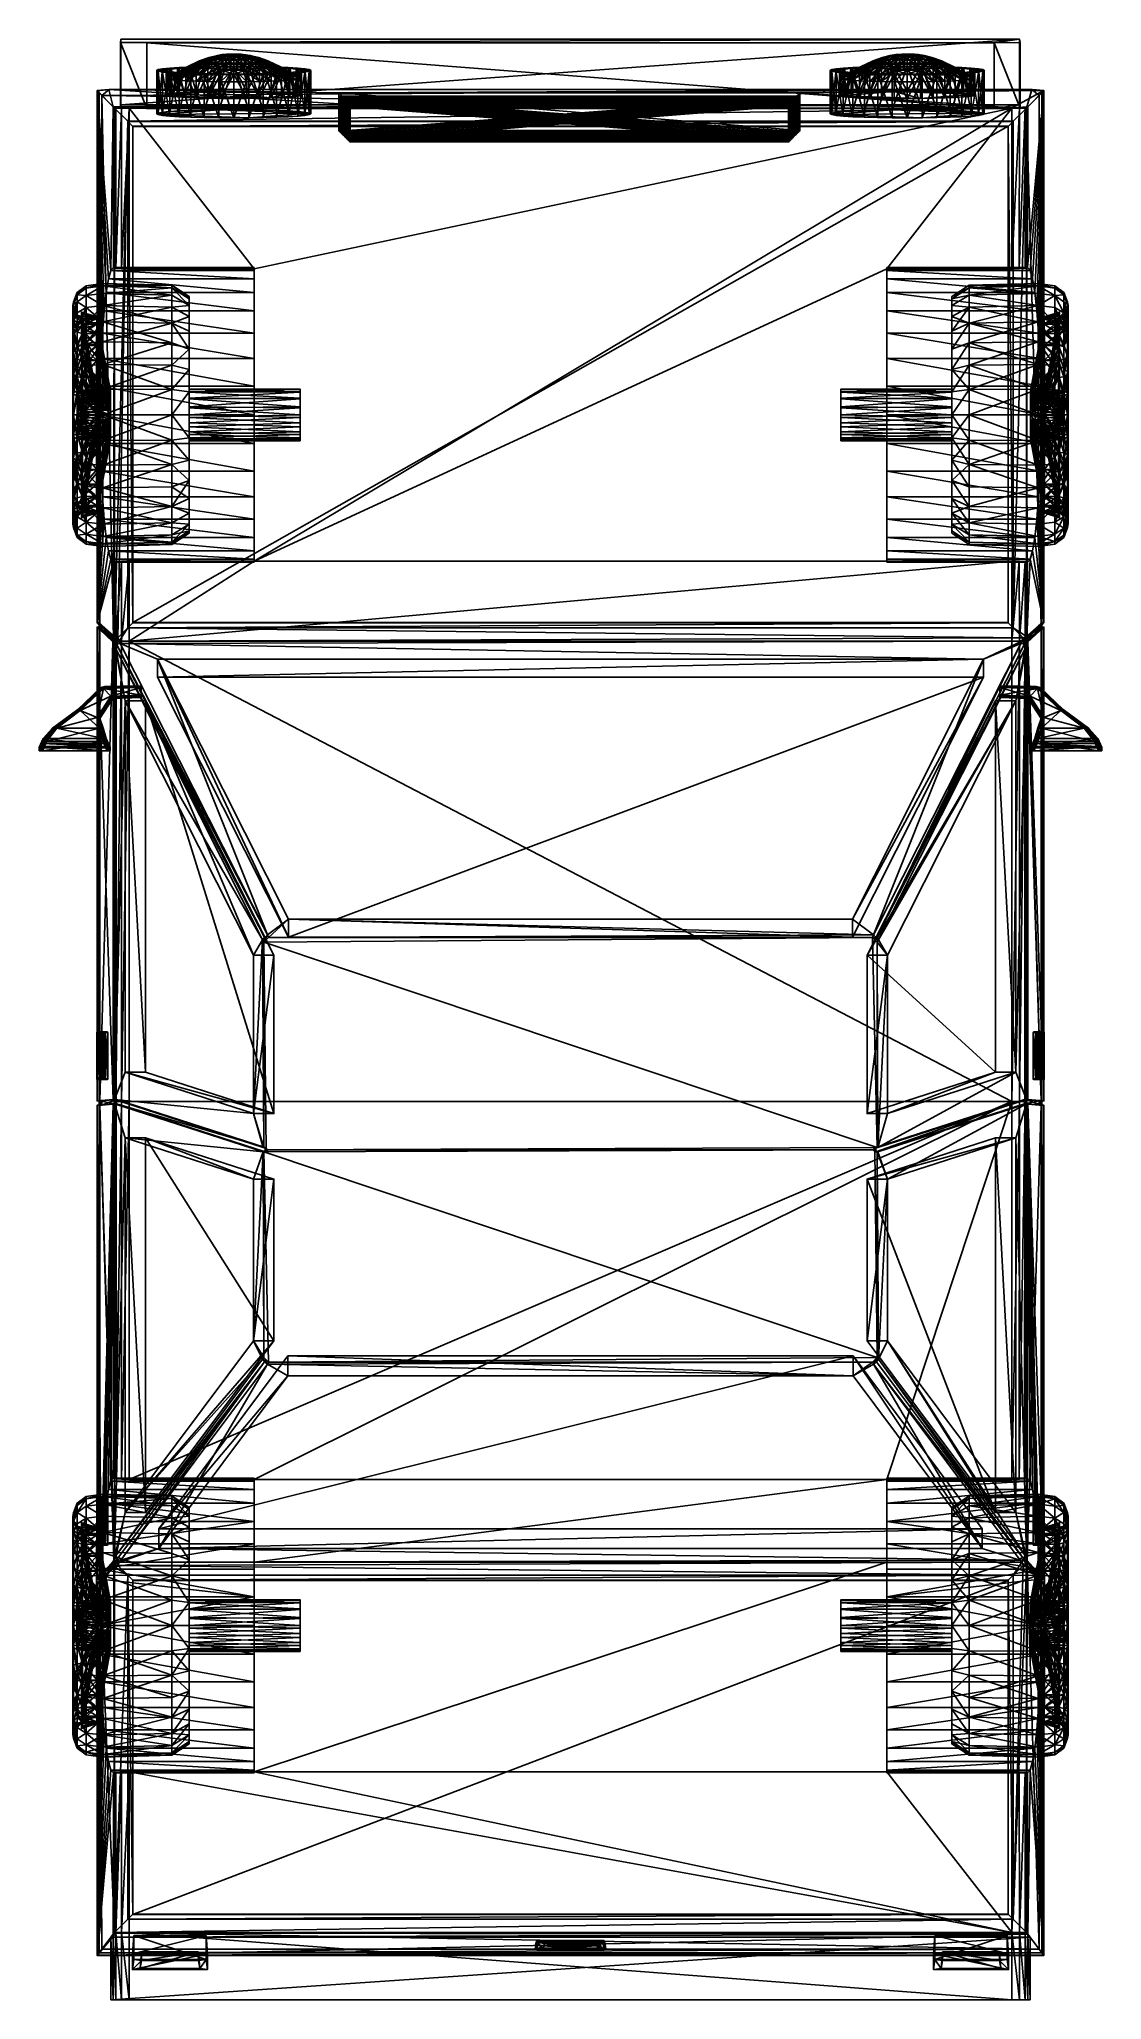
# Model space of a CAD drawing. Extents: x -2.45 to 2.44, y -4.51 to 4.52.
import ezdxf

# ---------------------------------------------------------------- set-up
doc = ezdxf.new("R2010")
doc.units = 0

msp = doc.modelspace()

# ---------------------------------------------------------------- linework, layer by layer
for points in [[(-2.078, 4.5045, 0.628), (-2.077, 4.5201, 0.719), (2.0621, 4.5201, 0.719)], [(2.0621, 4.5201, 0.719), (1.9458, 4.5035, 0.4908), (-2.078, 4.5045, 0.628)], [(-2.078, 4.2019, 0.6452), (-2.077, 4.2175, 0.7362), (-2.077, 4.5201, 0.719)], [(-2.078, 4.2019, 0.6452), (-2.077, 4.5201, 0.719), (-2.078, 4.5045, 0.628)], [(-2.077, 4.2175, 0.7362), (2.0621, 4.2175, 0.7362), (2.0621, 4.5201, 0.719)], [(-2.077, 4.2175, 0.7362), (2.0621, 4.5201, 0.719), (-2.077, 4.5201, 0.719)], [(2.0621, 4.5201, 0.719), (2.0658, 4.5044, 0.6279), (1.9458, 4.5035, 0.4908)], [(2.0621, 4.2175, 0.7362), (2.0658, 4.5044, 0.6279), (2.0621, 4.5201, 0.719)], [(1.9458, 4.5035, 0.4908), (-1.958, 4.5035, 0.4908), (-2.078, 4.5045, 0.628)], [(-1.958, 4.2009, 0.508), (-2.078, 4.2019, 0.6452), (-2.078, 4.5045, 0.628)], [(-1.958, 4.2009, 0.508), (-2.078, 4.5045, 0.628), (-1.958, 4.5035, 0.4908)], [(1.9458, 4.2009, 0.508), (-1.958, 4.2009, 0.508), (-1.958, 4.5035, 0.4908)], [(1.9458, 4.2009, 0.508), (-1.958, 4.5035, 0.4908), (1.9458, 4.5035, 0.4908)], [(-1.7142, 4.42, 1.1387), (-1.6757, 4.4333, 1.0965), (-1.7173, 4.4183, 1.1075)], [(-1.6757, 4.4333, 1.0965), (-1.7142, 4.4166, 1.0763), (-1.7173, 4.4183, 1.1075)], [(-1.7142, 4.42, 1.1387), (-1.6708, 4.4358, 1.1427), (-1.6757, 4.4333, 1.0965)], [(-1.6708, 4.4358, 1.1427), (-1.7142, 4.42, 1.1387), (-1.7051, 4.4217, 1.1687)], [(-1.7142, 4.4166, 1.0763), (-1.6757, 4.4333, 1.0965), (-1.6625, 4.4308, 1.0521)], [(-1.7142, 4.4166, 1.0763), (-1.6625, 4.4308, 1.0521), (-1.7051, 4.415, 1.0462)], [(-1.7068, 4.4024, 1.2569), (-1.6704, 4.4245, 1.2206), (-1.6903, 4.4232, 1.1963)], [(-1.6747, 4.4039, 1.2832), (-1.6704, 4.4245, 1.2206), (-1.7068, 4.4024, 1.2569)], [(-1.6903, 4.4232, 1.1963), (-1.6708, 4.4358, 1.1427), (-1.7051, 4.4217, 1.1687)], [(-1.6625, 4.4308, 1.0521), (-1.6903, 4.4135, 1.0186), (-1.7051, 4.415, 1.0462)], [(-1.6903, 4.4232, 1.1963), (-1.6487, 4.438, 1.1834), (-1.6708, 4.4358, 1.1427)], [(-1.6487, 4.438, 1.1834), (-1.6903, 4.4232, 1.1963), (-1.6704, 4.4245, 1.2206)], [(-1.6903, 4.4135, 1.0186), (-1.6625, 4.4308, 1.0521), (-1.6332, 4.4289, 1.016)], [(-1.6903, 4.4135, 1.0186), (-1.6332, 4.4289, 1.016), (-1.6704, 4.4121, 0.9944)], [(-1.6757, 4.4333, 1.0965), (-1.6354, 4.4441, 1.1004), (-1.6268, 4.4425, 1.071)], [(-1.6708, 4.4358, 1.1427), (-1.6354, 4.4441, 1.1004), (-1.6757, 4.4333, 1.0965)], [(-1.6757, 4.4333, 1.0965), (-1.6268, 4.4425, 1.071), (-1.6625, 4.4308, 1.0521)], [(-1.6747, 4.4039, 1.2832), (-1.6461, 4.4256, 1.2404), (-1.6704, 4.4245, 1.2206)], [(-1.6381, 4.4049, 1.3028), (-1.6461, 4.4256, 1.2404), (-1.6747, 4.4039, 1.2832)], [(-1.6708, 4.4358, 1.1427), (-1.6322, 4.4457, 1.1308), (-1.6354, 4.4441, 1.1004)], [(-1.6487, 4.438, 1.1834), (-1.6322, 4.4457, 1.1308), (-1.6708, 4.4358, 1.1427)], [(-1.6461, 4.4256, 1.2404), (-1.6487, 4.438, 1.1834), (-1.6704, 4.4245, 1.2206)], [(-1.6332, 4.4289, 1.016), (-1.6461, 4.4111, 0.9745), (-1.6704, 4.4121, 0.9944)], [(-1.6625, 4.4308, 1.0521), (-1.6268, 4.4425, 1.071), (-1.6075, 4.4412, 1.0472)], [(-1.6625, 4.4308, 1.0521), (-1.6075, 4.4412, 1.0472), (-1.6332, 4.4289, 1.016)], [(-1.6487, 4.438, 1.1834), (-1.6175, 4.4472, 1.1578), (-1.6322, 4.4457, 1.1308)], [(-1.6232, 4.439, 1.2063), (-1.6175, 4.4472, 1.1578), (-1.6487, 4.438, 1.1834)], [(-1.6461, 4.4256, 1.2404), (-1.6232, 4.439, 1.2063), (-1.6487, 4.438, 1.1834)], [(-1.6184, 4.4264, 1.2552), (-1.6232, 4.439, 1.2063), (-1.6461, 4.4256, 1.2404)], [(-1.6461, 4.4111, 0.9745), (-1.6332, 4.4289, 1.016), (-1.5924, 4.4277, 0.9939)], [(-1.6461, 4.4111, 0.9745), (-1.5924, 4.4277, 0.9939), (-1.6184, 4.4103, 0.9597)], [(-1.6381, 4.4049, 1.3028), (-1.6184, 4.4264, 1.2552), (-1.6461, 4.4256, 1.2404)], [(-1.5984, 4.4056, 1.3148), (-1.6184, 4.4264, 1.2552), (-1.6381, 4.4049, 1.3028)], [(-1.6061, 4.4471, 1.0827), (-1.6354, 4.4441, 1.1004), (-1.6103, 4.4491, 1.1191)], [(-1.6103, 4.4491, 1.1191), (-1.6354, 4.4441, 1.1004), (-1.6322, 4.4457, 1.1308)], [(-1.6061, 4.4471, 1.0827), (-1.6268, 4.4425, 1.071), (-1.6354, 4.4441, 1.1004)], [(-1.6332, 4.4289, 1.016), (-1.6075, 4.4412, 1.0472), (-1.5805, 4.4404, 1.0325)], [(-1.6332, 4.4289, 1.016), (-1.5805, 4.4404, 1.0325), (-1.5924, 4.4277, 0.9939)], [(-1.6175, 4.4472, 1.1578), (-1.6103, 4.4491, 1.1191), (-1.6322, 4.4457, 1.1308)], [(-1.6061, 4.4471, 1.0827), (-1.6075, 4.4412, 1.0472), (-1.6268, 4.4425, 1.071)], [(-1.6232, 4.439, 1.2063), (-1.5936, 4.4482, 1.177), (-1.6175, 4.4472, 1.1578)], [(-1.5936, 4.4482, 1.177), (-1.6232, 4.439, 1.2063), (-1.6027, 4.4396, 1.2172)], [(-1.6184, 4.4264, 1.2552), (-1.6027, 4.4396, 1.2172), (-1.6232, 4.439, 1.2063)], [(-1.5884, 4.4269, 1.2643), (-1.6027, 4.4396, 1.2172), (-1.6184, 4.4264, 1.2552)], [(-1.5924, 4.4277, 0.9939), (-1.5884, 4.4098, 0.9506), (-1.6184, 4.4103, 0.9597)], [(-1.5984, 4.4056, 1.3148), (-1.5884, 4.4269, 1.2643), (-1.6184, 4.4264, 1.2552)], [(-1.6175, 4.4472, 1.1578), (-1.591, 4.4508, 1.1506), (-1.6103, 4.4491, 1.1191)], [(-1.591, 4.4508, 1.1506), (-1.6175, 4.4472, 1.1578), (-1.5936, 4.4482, 1.177)], [(-1.5792, 4.4507, 1.1126), (-1.6103, 4.4491, 1.1191), (-1.591, 4.4508, 1.1506)], [(-1.5792, 4.4507, 1.1126), (-1.6061, 4.4471, 1.0827), (-1.6103, 4.4491, 1.1191)], [(-1.5789, 4.4458, 1.0576), (-1.6075, 4.4412, 1.0472), (-1.6061, 4.4471, 1.0827)], [(-1.5789, 4.4458, 1.0576), (-1.5805, 4.4404, 1.0325), (-1.6075, 4.4412, 1.0472)], [(-1.5638, 4.4493, 1.0853), (-1.6061, 4.4471, 1.0827), (-1.5792, 4.4507, 1.1126)], [(-1.5638, 4.4493, 1.0853), (-1.5789, 4.4458, 1.0576), (-1.6061, 4.4471, 1.0827)], [(-1.5803, 4.44, 1.224), (-1.5936, 4.4482, 1.177), (-1.6027, 4.4396, 1.2172)], [(-1.5884, 4.4269, 1.2643), (-1.5803, 4.44, 1.224), (-1.6027, 4.4396, 1.2172)], [(-1.5571, 4.4058, 1.3188), (-1.5884, 4.4269, 1.2643), (-1.5984, 4.4056, 1.3148)], [(-1.5571, 4.4489, 1.1854), (-1.591, 4.4508, 1.1506), (-1.5936, 4.4482, 1.177)], [(-1.5803, 4.44, 1.224), (-1.5571, 4.4489, 1.1854), (-1.5936, 4.4482, 1.177)], [(-1.5924, 4.4277, 0.9939), (-1.5805, 4.4404, 1.0325), (-1.5571, 4.4402, 1.0291)], [(-1.5924, 4.4277, 0.9939), (-1.5571, 4.4402, 1.0291), (-1.5571, 4.4272, 0.9886)], [(-1.5884, 4.4098, 0.9506), (-1.5924, 4.4277, 0.9939), (-1.5571, 4.4272, 0.9886)], [(-1.5792, 4.4507, 1.1126), (-1.591, 4.4508, 1.1506), (-1.5502, 4.4517, 1.1301)], [(-1.5502, 4.4517, 1.1301), (-1.591, 4.4508, 1.1506), (-1.5571, 4.4514, 1.1615)], [(-1.5571, 4.4489, 1.1854), (-1.5571, 4.4514, 1.1615), (-1.591, 4.4508, 1.1506)], [(-1.5571, 4.427, 1.2674), (-1.5803, 4.44, 1.224), (-1.5884, 4.4269, 1.2643)], [(-1.5884, 4.4098, 0.9506), (-1.5571, 4.4272, 0.9886), (-1.5571, 4.4096, 0.9475)], [(-1.5571, 4.4058, 1.3188), (-1.5571, 4.427, 1.2674), (-1.5884, 4.4269, 1.2643)], [(-1.5805, 4.4404, 1.0325), (-1.5789, 4.4458, 1.0576), (-1.5464, 4.4455, 1.0538)], [(-1.5805, 4.4404, 1.0325), (-1.5464, 4.4455, 1.0538), (-1.5571, 4.4402, 1.0291)], [(-1.5571, 4.4489, 1.1854), (-1.5803, 4.44, 1.224), (-1.5455, 4.4405, 1.2247)], [(-1.5571, 4.427, 1.2674), (-1.5455, 4.4405, 1.2247), (-1.5803, 4.44, 1.224)], [(-1.5502, 4.4517, 1.1301), (-1.5638, 4.4493, 1.0853), (-1.5792, 4.4507, 1.1126)], [(-1.5638, 4.4493, 1.0853), (-1.5464, 4.4455, 1.0538), (-1.5789, 4.4458, 1.0576)], [(-1.5502, 4.4517, 1.1301), (-1.536, 4.45, 1.0995), (-1.5638, 4.4493, 1.0853)], [(-1.5139, 4.4466, 1.0736), (-1.5638, 4.4493, 1.0853), (-1.536, 4.45, 1.0995)], [(-1.5139, 4.4466, 1.0736), (-1.5464, 4.4455, 1.0538), (-1.5638, 4.4493, 1.0853)], [(-1.5502, 4.4517, 1.1301), (-1.5571, 4.4514, 1.1615), (-1.5232, 4.4508, 1.1506)], [(-1.5571, 4.4489, 1.1854), (-1.5232, 4.4508, 1.1506), (-1.5571, 4.4514, 1.1615)], [(-1.5571, 4.4489, 1.1854), (-1.5206, 4.4482, 1.177), (-1.5232, 4.4508, 1.1506)], [(-1.5455, 4.4405, 1.2247), (-1.5206, 4.4482, 1.177), (-1.5571, 4.4489, 1.1854)], [(-1.5464, 4.4455, 1.0538), (-1.5337, 4.4404, 1.0325), (-1.5571, 4.4402, 1.0291)], [(-1.5455, 4.4405, 1.2247), (-1.5571, 4.427, 1.2674), (-1.5259, 4.4269, 1.2643)], [(-1.5219, 4.4277, 0.9939), (-1.5571, 4.4402, 1.0291), (-1.5337, 4.4404, 1.0325)], [(-1.5219, 4.4277, 0.9939), (-1.5571, 4.4272, 0.9886), (-1.5571, 4.4402, 1.0291)], [(-1.5259, 4.4098, 0.9506), (-1.5571, 4.4272, 0.9886), (-1.5219, 4.4277, 0.9939)], [(-1.5259, 4.4098, 0.9506), (-1.5571, 4.4096, 0.9475), (-1.5571, 4.4272, 0.9886)], [(-1.5571, 4.4058, 1.3188), (-1.5259, 4.4269, 1.2643), (-1.5571, 4.427, 1.2674)], [(-1.5571, 4.4058, 1.3188), (-1.5158, 4.4056, 1.3148), (-1.5259, 4.4269, 1.2643)], [(-1.5502, 4.4517, 1.1301), (-1.5232, 4.4508, 1.1506), (-1.5026, 4.4488, 1.114)], [(-1.536, 4.45, 1.0995), (-1.5502, 4.4517, 1.1301), (-1.5026, 4.4488, 1.114)], [(-1.5067, 4.4412, 1.0472), (-1.5464, 4.4455, 1.0538), (-1.5139, 4.4466, 1.0736)], [(-1.5067, 4.4412, 1.0472), (-1.5337, 4.4404, 1.0325), (-1.5464, 4.4455, 1.0538)], [(-1.5455, 4.4405, 1.2247), (-1.5017, 4.4396, 1.2126), (-1.5206, 4.4482, 1.177)], [(-1.5259, 4.4269, 1.2643), (-1.5017, 4.4396, 1.2126), (-1.5455, 4.4405, 1.2247)], [(-1.536, 4.45, 1.0995), (-1.5026, 4.4488, 1.114), (-1.5139, 4.4466, 1.0736)], [(-1.481, 4.4289, 1.0161), (-1.5337, 4.4404, 1.0325), (-1.5067, 4.4412, 1.0472)], [(-1.481, 4.4289, 1.0161), (-1.5219, 4.4277, 0.9939), (-1.5337, 4.4404, 1.0325)], [(-1.5259, 4.4269, 1.2643), (-1.4958, 4.4264, 1.2552), (-1.5017, 4.4396, 1.2126)], [(-1.5219, 4.4277, 0.9939), (-1.4958, 4.4103, 0.9597), (-1.5259, 4.4098, 0.9506)], [(-1.5158, 4.4056, 1.3148), (-1.4958, 4.4264, 1.2552), (-1.5259, 4.4269, 1.2643)], [(-1.5232, 4.4508, 1.1506), (-1.5206, 4.4482, 1.177), (-1.4968, 4.4472, 1.1578)], [(-1.4968, 4.4472, 1.1578), (-1.5026, 4.4488, 1.114), (-1.5232, 4.4508, 1.1506)], [(-1.4681, 4.4111, 0.9745), (-1.5219, 4.4277, 0.9939), (-1.481, 4.4289, 1.0161)], [(-1.4681, 4.4111, 0.9745), (-1.4958, 4.4103, 0.9597), (-1.5219, 4.4277, 0.9939)], [(-1.5017, 4.4396, 1.2126), (-1.4968, 4.4472, 1.1578), (-1.5206, 4.4482, 1.177)], [(-1.5158, 4.4056, 1.3148), (-1.4761, 4.4049, 1.3028), (-1.4958, 4.4264, 1.2552)], [(-1.4788, 4.4441, 1.1004), (-1.5139, 4.4466, 1.0736), (-1.5026, 4.4488, 1.114)], [(-1.5139, 4.4466, 1.0736), (-1.4875, 4.4425, 1.071), (-1.5067, 4.4412, 1.0472)], [(-1.4788, 4.4441, 1.1004), (-1.4875, 4.4425, 1.071), (-1.5139, 4.4466, 1.0736)], [(-1.4518, 4.4309, 1.0521), (-1.5067, 4.4412, 1.0472), (-1.4875, 4.4425, 1.071)], [(-1.4518, 4.4309, 1.0521), (-1.481, 4.4289, 1.0161), (-1.5067, 4.4412, 1.0472)], [(-1.5026, 4.4488, 1.114), (-1.4821, 4.4457, 1.1309), (-1.4788, 4.4441, 1.1004)], [(-1.4968, 4.4472, 1.1578), (-1.4821, 4.4457, 1.1309), (-1.5026, 4.4488, 1.114)], [(-1.5017, 4.4396, 1.2126), (-1.4656, 4.438, 1.1835), (-1.4968, 4.4472, 1.1578)], [(-1.5017, 4.4396, 1.2126), (-1.4958, 4.4264, 1.2552), (-1.4681, 4.4256, 1.2404)], [(-1.4681, 4.4256, 1.2404), (-1.4656, 4.438, 1.1835), (-1.5017, 4.4396, 1.2126)], [(-1.4656, 4.438, 1.1835), (-1.4821, 4.4457, 1.1309), (-1.4968, 4.4472, 1.1578)], [(-1.4761, 4.4049, 1.3028), (-1.4681, 4.4256, 1.2404), (-1.4958, 4.4264, 1.2552)], [(-1.4386, 4.4333, 1.0966), (-1.4875, 4.4425, 1.071), (-1.4788, 4.4441, 1.1004)], [(-1.4386, 4.4333, 1.0966), (-1.4518, 4.4309, 1.0521), (-1.4875, 4.4425, 1.071)], [(-1.4656, 4.438, 1.1835), (-1.4434, 4.4358, 1.1427), (-1.4821, 4.4457, 1.1309)], [(-1.4434, 4.4358, 1.1427), (-1.4788, 4.4441, 1.1004), (-1.4821, 4.4457, 1.1309)], [(-1.4239, 4.4135, 1.0186), (-1.481, 4.4289, 1.0161), (-1.4518, 4.4309, 1.0521)], [(-1.481, 4.4289, 1.0161), (-1.4439, 4.4121, 0.9944), (-1.4681, 4.4111, 0.9745)], [(-1.4239, 4.4135, 1.0186), (-1.4439, 4.4121, 0.9944), (-1.481, 4.4289, 1.0161)], [(-1.4434, 4.4358, 1.1427), (-1.4386, 4.4333, 1.0966), (-1.4788, 4.4441, 1.1004)], [(-1.4761, 4.4049, 1.3028), (-1.4395, 4.4039, 1.2832), (-1.4681, 4.4256, 1.2404)], [(-1.4681, 4.4256, 1.2404), (-1.4439, 4.4245, 1.2206), (-1.4656, 4.438, 1.1835)], [(-1.4395, 4.4039, 1.2832), (-1.4439, 4.4245, 1.2206), (-1.4681, 4.4256, 1.2404)], [(-1.4656, 4.438, 1.1835), (-1.4439, 4.4245, 1.2206), (-1.4239, 4.4232, 1.1963)], [(-1.4239, 4.4232, 1.1963), (-1.4434, 4.4358, 1.1427), (-1.4656, 4.438, 1.1835)], [(-1.4, 4.4166, 1.0763), (-1.4518, 4.4309, 1.0521), (-1.4386, 4.4333, 1.0966)], [(-1.4518, 4.4309, 1.0521), (-1.4091, 4.415, 1.0462), (-1.4239, 4.4135, 1.0186)], [(-1.4, 4.4166, 1.0763), (-1.4091, 4.415, 1.0462), (-1.4518, 4.4309, 1.0521)], [(-1.4395, 4.4039, 1.2832), (-1.4074, 4.4024, 1.2569), (-1.4439, 4.4245, 1.2206)], [(-1.4074, 4.4024, 1.2569), (-1.4239, 4.4232, 1.1963), (-1.4439, 4.4245, 1.2206)], [(-1.4434, 4.4358, 1.1427), (-1.4091, 4.4217, 1.1687), (-1.4, 4.42, 1.1387)], [(-1.4239, 4.4232, 1.1963), (-1.4091, 4.4217, 1.1687), (-1.4434, 4.4358, 1.1427)], [(-1.4, 4.42, 1.1387), (-1.4386, 4.4333, 1.0966), (-1.4434, 4.4358, 1.1427)], [(-1.4386, 4.4333, 1.0966), (-1.3969, 4.4183, 1.1075), (-1.4, 4.4166, 1.0763)], [(-1.4, 4.42, 1.1387), (-1.3969, 4.4183, 1.1075), (-1.4386, 4.4333, 1.0966)], [(1.3878, 4.42, 1.1387), (1.4264, 4.4333, 1.0965), (1.3848, 4.4183, 1.1075)], [(1.4264, 4.4333, 1.0965), (1.3878, 4.4166, 1.0763), (1.3848, 4.4183, 1.1075)], [(1.3878, 4.42, 1.1387), (1.4312, 4.4358, 1.1427), (1.4264, 4.4333, 1.0965)], [(1.4312, 4.4358, 1.1427), (1.3878, 4.42, 1.1387), (1.3969, 4.4217, 1.1687)], [(1.3878, 4.4166, 1.0763), (1.4264, 4.4333, 1.0965), (1.4396, 4.4308, 1.0521)], [(1.3878, 4.4166, 1.0763), (1.4396, 4.4308, 1.0521), (1.3969, 4.415, 1.0462)], [(1.4273, 4.4039, 1.2832), (1.4317, 4.4245, 1.2206), (1.3952, 4.4024, 1.2569)], [(1.3952, 4.4024, 1.2569), (1.4317, 4.4245, 1.2206), (1.4117, 4.4232, 1.1963)], [(1.4117, 4.4232, 1.1963), (1.4312, 4.4358, 1.1427), (1.3969, 4.4217, 1.1687)], [(1.4396, 4.4308, 1.0521), (1.4117, 4.4135, 1.0186), (1.3969, 4.415, 1.0462)], [(1.4117, 4.4232, 1.1963), (1.4534, 4.438, 1.1834), (1.4312, 4.4358, 1.1427)], [(1.4534, 4.438, 1.1834), (1.4117, 4.4232, 1.1963), (1.4317, 4.4245, 1.2206)], [(1.4117, 4.4135, 1.0186), (1.4396, 4.4308, 1.0521), (1.4688, 4.4289, 1.016)], [(1.4117, 4.4135, 1.0186), (1.4688, 4.4289, 1.016), (1.4317, 4.4121, 0.9944)], [(1.4695, 4.4433, 1.0853), (1.4264, 4.4333, 1.0965), (1.4667, 4.4449, 1.1158)], [(1.4667, 4.4449, 1.1158), (1.4264, 4.4333, 1.0965), (1.4312, 4.4358, 1.1427)], [(1.4695, 4.4433, 1.0853), (1.4396, 4.4308, 1.0521), (1.4264, 4.4333, 1.0965)], [(1.4639, 4.4049, 1.3028), (1.4559, 4.4256, 1.2404), (1.4273, 4.4039, 1.2832)], [(1.4273, 4.4039, 1.2832), (1.4559, 4.4256, 1.2404), (1.4317, 4.4245, 1.2206)], [(1.4667, 4.4449, 1.1158), (1.4312, 4.4358, 1.1427), (1.4759, 4.4465, 1.145)], [(1.4759, 4.4465, 1.145), (1.4312, 4.4358, 1.1427), (1.4534, 4.438, 1.1834)], [(1.4559, 4.4256, 1.2404), (1.4534, 4.438, 1.1834), (1.4317, 4.4245, 1.2206)], [(1.4688, 4.4289, 1.016), (1.4559, 4.4111, 0.9745), (1.4317, 4.4121, 0.9944)], [(1.4837, 4.4418, 1.0581), (1.4396, 4.4308, 1.0521), (1.4695, 4.4433, 1.0853)], [(1.4837, 4.4418, 1.0581), (1.4688, 4.4289, 1.016), (1.4396, 4.4308, 1.0521)], [(1.4759, 4.4465, 1.145), (1.4534, 4.438, 1.1834), (1.4955, 4.4478, 1.1686)], [(1.4955, 4.4478, 1.1686), (1.4534, 4.438, 1.1834), (1.4895, 4.4395, 1.2126)], [(1.4559, 4.4256, 1.2404), (1.4895, 4.4395, 1.2126), (1.4534, 4.438, 1.1834)], [(1.4895, 4.4395, 1.2126), (1.4559, 4.4256, 1.2404), (1.4836, 4.4264, 1.2552)], [(1.4559, 4.4111, 0.9745), (1.4688, 4.4289, 1.016), (1.5097, 4.4277, 0.9939)], [(1.4559, 4.4111, 0.9745), (1.5097, 4.4277, 0.9939), (1.4836, 4.4103, 0.9597)], [(1.4639, 4.4049, 1.3028), (1.4836, 4.4264, 1.2552), (1.4559, 4.4256, 1.2404)], [(1.5036, 4.4056, 1.3148), (1.4836, 4.4264, 1.2552), (1.4639, 4.4049, 1.3028)], [(1.4667, 4.4449, 1.1158), (1.4928, 4.4494, 1.1245), (1.496, 4.4471, 1.0827)], [(1.4928, 4.4494, 1.1245), (1.4667, 4.4449, 1.1158), (1.4759, 4.4465, 1.145)], [(1.4667, 4.4449, 1.1158), (1.496, 4.4471, 1.0827), (1.4695, 4.4433, 1.0853)], [(1.5013, 4.4409, 1.0423), (1.4688, 4.4289, 1.016), (1.4837, 4.4418, 1.0581)], [(1.4688, 4.4289, 1.016), (1.5013, 4.4409, 1.0423), (1.5215, 4.4404, 1.0325)], [(1.4688, 4.4289, 1.016), (1.5215, 4.4404, 1.0325), (1.5097, 4.4277, 0.9939)], [(1.496, 4.4471, 1.0827), (1.4837, 4.4418, 1.0581), (1.4695, 4.4433, 1.0853)], [(1.4955, 4.4478, 1.1686), (1.4928, 4.4494, 1.1245), (1.4759, 4.4465, 1.145)], [(1.5137, 4.4269, 1.2643), (1.4895, 4.4395, 1.2126), (1.4836, 4.4264, 1.2552)], [(1.5097, 4.4277, 0.9939), (1.5137, 4.4098, 0.9506), (1.4836, 4.4103, 0.9597)], [(1.5036, 4.4056, 1.3148), (1.5137, 4.4269, 1.2643), (1.4836, 4.4264, 1.2552)], [(1.4837, 4.4418, 1.0581), (1.496, 4.4471, 1.0827), (1.5232, 4.4458, 1.0576)], [(1.4837, 4.4418, 1.0581), (1.5232, 4.4458, 1.0576), (1.5013, 4.4409, 1.0423)], [(1.4955, 4.4478, 1.1686), (1.4895, 4.4395, 1.2126), (1.5227, 4.4485, 1.1828)], [(1.5227, 4.4485, 1.1828), (1.4895, 4.4395, 1.2126), (1.5217, 4.44, 1.224)], [(1.5137, 4.4269, 1.2643), (1.5217, 4.44, 1.224), (1.4895, 4.4395, 1.2126)], [(1.4928, 4.4494, 1.1245), (1.5284, 4.4514, 1.1239), (1.5285, 4.4496, 1.092)], [(1.5284, 4.4514, 1.1239), (1.4928, 4.4494, 1.1245), (1.5201, 4.4511, 1.1563)], [(1.4955, 4.4478, 1.1686), (1.5201, 4.4511, 1.1563), (1.4928, 4.4494, 1.1245)], [(1.4928, 4.4494, 1.1245), (1.5285, 4.4496, 1.092), (1.496, 4.4471, 1.0827)], [(1.5201, 4.4511, 1.1563), (1.4955, 4.4478, 1.1686), (1.5227, 4.4485, 1.1828)], [(1.5285, 4.4496, 1.092), (1.5232, 4.4458, 1.0576), (1.496, 4.4471, 1.0827)], [(1.5232, 4.4458, 1.0576), (1.5215, 4.4404, 1.0325), (1.5013, 4.4409, 1.0423)], [(1.5449, 4.4058, 1.3188), (1.5137, 4.4269, 1.2643), (1.5036, 4.4056, 1.3148)], [(1.5097, 4.4277, 0.9939), (1.5215, 4.4404, 1.0325), (1.5449, 4.4402, 1.0291)], [(1.5097, 4.4277, 0.9939), (1.5449, 4.4402, 1.0291), (1.5449, 4.4272, 0.9886)], [(1.5137, 4.4098, 0.9506), (1.5097, 4.4277, 0.9939), (1.5449, 4.4272, 0.9886)], [(1.5449, 4.427, 1.2674), (1.5217, 4.44, 1.224), (1.5137, 4.4269, 1.2643)], [(1.5137, 4.4098, 0.9506), (1.5449, 4.4272, 0.9886), (1.5449, 4.4096, 0.9475)], [(1.5449, 4.4058, 1.3188), (1.5449, 4.427, 1.2674), (1.5137, 4.4269, 1.2643)], [(1.5284, 4.4514, 1.1239), (1.5201, 4.4511, 1.1563), (1.5555, 4.4513, 1.1605)], [(1.5602, 4.4488, 1.1839), (1.5555, 4.4513, 1.1605), (1.5201, 4.4511, 1.1563)], [(1.5602, 4.4488, 1.1839), (1.5201, 4.4511, 1.1563), (1.5227, 4.4485, 1.1828)], [(1.5215, 4.4404, 1.0325), (1.5232, 4.4458, 1.0576), (1.5503, 4.4455, 1.0535)], [(1.5215, 4.4404, 1.0325), (1.5503, 4.4455, 1.0535), (1.5449, 4.4402, 1.0291)], [(1.5565, 4.4405, 1.2247), (1.5227, 4.4485, 1.1828), (1.5217, 4.44, 1.224)], [(1.5449, 4.427, 1.2674), (1.5565, 4.4405, 1.2247), (1.5217, 4.44, 1.224)], [(1.5565, 4.4405, 1.2247), (1.5602, 4.4488, 1.1839), (1.5227, 4.4485, 1.1828)], [(1.5232, 4.4458, 1.0576), (1.5285, 4.4496, 1.092), (1.5596, 4.4495, 1.0896)], [(1.5232, 4.4458, 1.0576), (1.5596, 4.4495, 1.0896), (1.5503, 4.4455, 1.0535)], [(1.5555, 4.4513, 1.1605), (1.5623, 4.4513, 1.1226), (1.5284, 4.4514, 1.1239)], [(1.5623, 4.4513, 1.1226), (1.5285, 4.4496, 1.092), (1.5284, 4.4514, 1.1239)], [(1.5623, 4.4513, 1.1226), (1.5596, 4.4495, 1.0896), (1.5285, 4.4496, 1.092)], [(1.5684, 4.4404, 1.0325), (1.5449, 4.4402, 1.0291), (1.5503, 4.4455, 1.0535)], [(1.5449, 4.427, 1.2674), (1.5762, 4.4269, 1.2643), (1.5565, 4.4405, 1.2247)], [(1.5449, 4.4402, 1.0291), (1.5684, 4.4404, 1.0325), (1.5802, 4.4277, 0.9939)], [(1.5449, 4.4402, 1.0291), (1.5802, 4.4277, 0.9939), (1.5449, 4.4272, 0.9886)], [(1.5449, 4.4272, 0.9886), (1.5802, 4.4277, 0.9939), (1.5762, 4.4098, 0.9506)], [(1.5449, 4.4272, 0.9886), (1.5762, 4.4098, 0.9506), (1.5449, 4.4096, 0.9475)], [(1.5762, 4.4269, 1.2643), (1.5449, 4.427, 1.2674), (1.5449, 4.4058, 1.3188)], [(1.5762, 4.4269, 1.2643), (1.5449, 4.4058, 1.3188), (1.5862, 4.4056, 1.3148)], [(1.5807, 4.4462, 1.0658), (1.5503, 4.4455, 1.0535), (1.5596, 4.4495, 1.0896)], [(1.5684, 4.4404, 1.0325), (1.5503, 4.4455, 1.0535), (1.5807, 4.4462, 1.0658)], [(1.5787, 4.4507, 1.1497), (1.5555, 4.4513, 1.1605), (1.5602, 4.4488, 1.1839)], [(1.5555, 4.4513, 1.1605), (1.5787, 4.4507, 1.1497), (1.5623, 4.4513, 1.1226)], [(1.5565, 4.4405, 1.2247), (1.6004, 4.4395, 1.2126), (1.5602, 4.4488, 1.1839)], [(1.6004, 4.4395, 1.2126), (1.5565, 4.4405, 1.2247), (1.5762, 4.4269, 1.2643)], [(1.5985, 4.4479, 1.0978), (1.5596, 4.4495, 1.0896), (1.5623, 4.4513, 1.1226)], [(1.5985, 4.4479, 1.0978), (1.5807, 4.4462, 1.0658), (1.5596, 4.4495, 1.0896)], [(1.5787, 4.4507, 1.1497), (1.5602, 4.4488, 1.1839), (1.5943, 4.4478, 1.1686)], [(1.6004, 4.4395, 1.2126), (1.5943, 4.4478, 1.1686), (1.5602, 4.4488, 1.1839)], [(1.5948, 4.4496, 1.1292), (1.5985, 4.4479, 1.0978), (1.5623, 4.4513, 1.1226)], [(1.5787, 4.4507, 1.1497), (1.5948, 4.4496, 1.1292), (1.5623, 4.4513, 1.1226)], [(1.5885, 4.4409, 1.0423), (1.5684, 4.4404, 1.0325), (1.5807, 4.4462, 1.0658)], [(1.5684, 4.4404, 1.0325), (1.5885, 4.4409, 1.0423), (1.621, 4.4289, 1.016)], [(1.5684, 4.4404, 1.0325), (1.621, 4.4289, 1.016), (1.5802, 4.4277, 0.9939)], [(1.6004, 4.4395, 1.2126), (1.5762, 4.4269, 1.2643), (1.6062, 4.4264, 1.2552)], [(1.6062, 4.4103, 0.9597), (1.5762, 4.4098, 0.9506), (1.5802, 4.4277, 0.9939)], [(1.6062, 4.4264, 1.2552), (1.5762, 4.4269, 1.2643), (1.5862, 4.4056, 1.3148)], [(1.5948, 4.4496, 1.1292), (1.5787, 4.4507, 1.1497), (1.5943, 4.4478, 1.1686)], [(1.5802, 4.4277, 0.9939), (1.621, 4.4289, 1.016), (1.6339, 4.4111, 0.9745)], [(1.5802, 4.4277, 0.9939), (1.6339, 4.4111, 0.9745), (1.6062, 4.4103, 0.9597)], [(1.5807, 4.4462, 1.0658), (1.5985, 4.4479, 1.0978), (1.6204, 4.4433, 1.0853)], [(1.5807, 4.4462, 1.0658), (1.6204, 4.4433, 1.0853), (1.6061, 4.4418, 1.0581)], [(1.6061, 4.4418, 1.0581), (1.5885, 4.4409, 1.0423), (1.5807, 4.4462, 1.0658)], [(1.6062, 4.4264, 1.2552), (1.5862, 4.4056, 1.3148), (1.6259, 4.4049, 1.3028)], [(1.621, 4.4289, 1.016), (1.5885, 4.4409, 1.0423), (1.6061, 4.4418, 1.0581)], [(1.5948, 4.4496, 1.1292), (1.5943, 4.4478, 1.1686), (1.614, 4.4465, 1.145)], [(1.6365, 4.438, 1.1834), (1.614, 4.4465, 1.145), (1.5943, 4.4478, 1.1686)], [(1.6004, 4.4395, 1.2126), (1.6365, 4.438, 1.1834), (1.5943, 4.4478, 1.1686)], [(1.6231, 4.4449, 1.1158), (1.5985, 4.4479, 1.0978), (1.5948, 4.4496, 1.1292)], [(1.614, 4.4465, 1.145), (1.6231, 4.4449, 1.1158), (1.5948, 4.4496, 1.1292)], [(1.6231, 4.4449, 1.1158), (1.6204, 4.4433, 1.0853), (1.5985, 4.4479, 1.0978)], [(1.6365, 4.438, 1.1834), (1.6004, 4.4395, 1.2126), (1.6339, 4.4256, 1.2404)], [(1.6062, 4.4264, 1.2552), (1.6339, 4.4256, 1.2404), (1.6004, 4.4395, 1.2126)], [(1.6503, 4.4308, 1.0521), (1.6061, 4.4418, 1.0581), (1.6204, 4.4433, 1.0853)], [(1.6503, 4.4308, 1.0521), (1.621, 4.4289, 1.016), (1.6061, 4.4418, 1.0581)], [(1.6339, 4.4256, 1.2404), (1.6062, 4.4264, 1.2552), (1.6259, 4.4049, 1.3028)], [(1.6586, 4.4358, 1.1427), (1.6231, 4.4449, 1.1158), (1.614, 4.4465, 1.145)], [(1.6365, 4.438, 1.1834), (1.6586, 4.4358, 1.1427), (1.614, 4.4465, 1.145)], [(1.6635, 4.4333, 1.0965), (1.6204, 4.4433, 1.0853), (1.6231, 4.4449, 1.1158)], [(1.6635, 4.4333, 1.0965), (1.6503, 4.4308, 1.0521), (1.6204, 4.4433, 1.0853)], [(1.621, 4.4289, 1.016), (1.6503, 4.4308, 1.0521), (1.6781, 4.4135, 1.0186)], [(1.621, 4.4289, 1.016), (1.6781, 4.4135, 1.0186), (1.6582, 4.4121, 0.9944)], [(1.6582, 4.4121, 0.9944), (1.6339, 4.4111, 0.9745), (1.621, 4.4289, 1.016)], [(1.6586, 4.4358, 1.1427), (1.6635, 4.4333, 1.0965), (1.6231, 4.4449, 1.1158)], [(1.6339, 4.4256, 1.2404), (1.6259, 4.4049, 1.3028), (1.6625, 4.4039, 1.2832)], [(1.6365, 4.438, 1.1834), (1.6339, 4.4256, 1.2404), (1.6582, 4.4245, 1.2206)], [(1.6582, 4.4245, 1.2206), (1.6339, 4.4256, 1.2404), (1.6625, 4.4039, 1.2832)], [(1.6586, 4.4358, 1.1427), (1.6365, 4.438, 1.1834), (1.6781, 4.4232, 1.1963)], [(1.6582, 4.4245, 1.2206), (1.6781, 4.4232, 1.1963), (1.6365, 4.438, 1.1834)], [(1.6503, 4.4308, 1.0521), (1.6635, 4.4333, 1.0965), (1.702, 4.4166, 1.0763)], [(1.6503, 4.4308, 1.0521), (1.702, 4.4166, 1.0763), (1.6929, 4.415, 1.0462)], [(1.6929, 4.415, 1.0462), (1.6781, 4.4135, 1.0186), (1.6503, 4.4308, 1.0521)], [(1.6781, 4.4232, 1.1963), (1.6582, 4.4245, 1.2206), (1.6946, 4.4024, 1.2569)], [(1.6582, 4.4245, 1.2206), (1.6625, 4.4039, 1.2832), (1.6946, 4.4024, 1.2569)], [(1.6635, 4.4333, 1.0965), (1.6586, 4.4358, 1.1427), (1.702, 4.42, 1.1387)], [(1.6586, 4.4358, 1.1427), (1.6781, 4.4232, 1.1963), (1.6929, 4.4217, 1.1687)], [(1.6929, 4.4217, 1.1687), (1.702, 4.42, 1.1387), (1.6586, 4.4358, 1.1427)], [(1.6635, 4.4333, 1.0965), (1.702, 4.42, 1.1387), (1.7051, 4.4183, 1.1075)], [(1.7051, 4.4183, 1.1075), (1.702, 4.4166, 1.0763), (1.6635, 4.4333, 1.0965)], [(2.0658, 4.2019, 0.6451), (1.9458, 4.5035, 0.4908), (2.0658, 4.5044, 0.6279)], [(2.0658, 4.2019, 0.6451), (1.9458, 4.2009, 0.508), (1.9458, 4.5035, 0.4908)], [(2.0621, 4.2175, 0.7362), (2.0658, 4.2019, 0.6451), (2.0658, 4.5044, 0.6279)], [(-1.9051, 4.3799, 1.1705), (-1.9119, 4.3762, 1.1014), (-1.9119, 4.1765, 1.1125)], [(-1.9051, 4.3799, 1.1705), (-1.9119, 4.1765, 1.1125), (-1.9051, 4.1802, 1.1816)], [(-1.8624, 4.3791, 1.1621), (-1.9119, 4.3762, 1.1014), (-1.9051, 4.3799, 1.1705)], [(-1.8624, 4.3791, 1.1621), (-1.8684, 4.3759, 1.1014), (-1.9119, 4.3762, 1.1014)], [(-1.9119, 4.3762, 1.1014), (-1.9051, 4.3725, 1.0323), (-1.9051, 4.1728, 1.0434)], [(-1.9119, 4.3762, 1.1014), (-1.9051, 4.1728, 1.0434), (-1.9119, 4.1765, 1.1125)], [(-1.8684, 4.3759, 1.1014), (-1.9051, 4.3725, 1.0323), (-1.9119, 4.3762, 1.1014)], [(-1.8849, 4.3835, 1.237), (-1.9051, 4.3799, 1.1705), (-1.9051, 4.1802, 1.1816)], [(-1.8849, 4.3835, 1.237), (-1.9051, 4.1802, 1.1816), (-1.8849, 4.1838, 1.248)], [(-1.8447, 4.3822, 1.2204), (-1.9051, 4.3799, 1.1705), (-1.8849, 4.3835, 1.237)], [(-1.8447, 4.3822, 1.2204), (-1.8624, 4.3791, 1.1621), (-1.9051, 4.3799, 1.1705)], [(-1.8684, 4.3759, 1.1014), (-1.8624, 4.3726, 1.0408), (-1.9051, 4.3725, 1.0323)], [(-1.8624, 4.3726, 1.0408), (-1.8849, 4.3689, 0.9658), (-1.9051, 4.3725, 1.0323)], [(-1.9051, 4.3725, 1.0323), (-1.8849, 4.3689, 0.9658), (-1.8849, 4.1692, 0.9769)], [(-1.9051, 4.3725, 1.0323), (-1.8849, 4.1692, 0.9769), (-1.9051, 4.1728, 1.0434)], [(-1.8521, 4.3867, 1.2982), (-1.8849, 4.3835, 1.237), (-1.8849, 4.1838, 1.248)], [(-1.8521, 4.3867, 1.2982), (-1.8849, 4.1838, 1.248), (-1.8521, 4.1871, 1.3093)], [(-1.8159, 4.3851, 1.2741), (-1.8849, 4.3835, 1.237), (-1.8521, 4.3867, 1.2982)], [(-1.8159, 4.3851, 1.2741), (-1.8447, 4.3822, 1.2204), (-1.8849, 4.3835, 1.237)], [(-1.8624, 4.3726, 1.0408), (-1.8447, 4.3695, 0.9825), (-1.8849, 4.3689, 0.9658)], [(-1.8447, 4.3695, 0.9825), (-1.8521, 4.3656, 0.9046), (-1.8849, 4.3689, 0.9658)], [(-1.8849, 4.3689, 0.9658), (-1.8521, 4.3656, 0.9046), (-1.8521, 4.1659, 0.9157)], [(-1.8849, 4.3689, 0.9658), (-1.8521, 4.1659, 0.9157), (-1.8849, 4.1692, 0.9769)], [(-1.7647, 4.392, 1.0662), (-1.8685, 4.3402, 1.1074), (-1.7688, 4.3942, 1.1075)], [(-1.7688, 4.3942, 1.1075), (-1.8685, 4.3402, 1.1074), (-1.8625, 4.3435, 1.1681)], [(-1.7647, 4.392, 1.0662), (-1.8625, 4.3369, 1.0468), (-1.8685, 4.3402, 1.1074)], [(-1.8684, 4.2634, 1.1075), (-1.8684, 4.3759, 1.1014), (-1.8624, 4.3791, 1.1621)], [(-1.8684, 4.2634, 1.1075), (-1.8624, 4.3791, 1.1621), (-1.8624, 4.2667, 1.1681)], [(-1.8684, 4.2634, 1.1075), (-1.8624, 4.3726, 1.0408), (-1.8684, 4.3759, 1.1014)], [(-1.8684, 4.2634, 1.1075), (-1.8624, 4.2601, 1.0468), (-1.8624, 4.3726, 1.0408)], [(-1.7688, 4.3942, 1.1075), (-1.8625, 4.3435, 1.1681), (-1.7647, 4.3965, 1.1487)], [(-1.7647, 4.3965, 1.1487), (-1.8625, 4.3435, 1.1681), (-1.8448, 4.3467, 1.2264)], [(-1.7527, 4.3898, 1.0266), (-1.8625, 4.3369, 1.0468), (-1.7647, 4.392, 1.0662)], [(-1.7527, 4.3898, 1.0266), (-1.8448, 4.3337, 0.9884), (-1.8625, 4.3369, 1.0468)], [(-1.8624, 4.2667, 1.1681), (-1.8624, 4.3791, 1.1621), (-1.8447, 4.3822, 1.2204)], [(-1.8624, 4.2667, 1.1681), (-1.8447, 4.3822, 1.2204), (-1.8447, 4.2698, 1.2264)], [(-1.8447, 4.257, 0.9885), (-1.8447, 4.3695, 0.9825), (-1.8624, 4.3726, 1.0408)], [(-1.8447, 4.257, 0.9885), (-1.8624, 4.3726, 1.0408), (-1.8624, 4.2601, 1.0468)], [(-1.808, 4.3896, 1.3519), (-1.8521, 4.3867, 1.2982), (-1.8521, 4.1871, 1.3093)], [(-1.808, 4.3896, 1.3519), (-1.8521, 4.1871, 1.3093), (-1.808, 4.19, 1.363)], [(-1.7772, 4.3877, 1.3212), (-1.8521, 4.3867, 1.2982), (-1.808, 4.3896, 1.3519)], [(-1.7772, 4.3877, 1.3212), (-1.8159, 4.3851, 1.2741), (-1.8521, 4.3867, 1.2982)], [(-1.8447, 4.3695, 0.9825), (-1.8159, 4.3666, 0.9287), (-1.8521, 4.3656, 0.9046)], [(-1.8159, 4.3666, 0.9287), (-1.808, 4.3627, 0.8509), (-1.8521, 4.3656, 0.9046)], [(-1.8521, 4.3656, 0.9046), (-1.808, 4.3627, 0.8509), (-1.808, 4.163, 0.862)], [(-1.8521, 4.3656, 0.9046), (-1.808, 4.163, 0.862), (-1.8521, 4.1659, 0.9157)], [(-1.7647, 4.3965, 1.1487), (-1.8448, 4.3467, 1.2264), (-1.7527, 4.3987, 1.1884)], [(-1.7527, 4.3987, 1.1884), (-1.8448, 4.3467, 1.2264), (-1.8161, 4.3496, 1.2802)], [(-1.7331, 4.3878, 0.99), (-1.8448, 4.3337, 0.9884), (-1.7527, 4.3898, 1.0266)], [(-1.7331, 4.3878, 0.99), (-1.816, 4.3308, 0.9347), (-1.8448, 4.3337, 0.9884)], [(-1.8159, 4.2727, 1.2801), (-1.8447, 4.3822, 1.2204), (-1.8159, 4.3851, 1.2741)], [(-1.8159, 4.2727, 1.2801), (-1.8447, 4.2698, 1.2264), (-1.8447, 4.3822, 1.2204)], [(-1.8447, 4.257, 0.9885), (-1.8159, 4.3666, 0.9287), (-1.8447, 4.3695, 0.9825)], [(-1.8447, 4.257, 0.9885), (-1.8159, 4.2541, 0.9348), (-1.8159, 4.3666, 0.9287)], [(-1.7527, 4.3987, 1.1884), (-1.8161, 4.3496, 1.2802), (-1.7331, 4.4007, 1.2249)], [(-1.7331, 4.4007, 1.2249), (-1.8161, 4.3496, 1.2802), (-1.7773, 4.3522, 1.3273)], [(-1.7068, 4.386, 0.958), (-1.816, 4.3308, 0.9347), (-1.7331, 4.3878, 0.99)], [(-1.7068, 4.386, 0.958), (-1.7773, 4.3283, 0.8876), (-1.816, 4.3308, 0.9347)], [(-1.8159, 4.2727, 1.2801), (-1.8159, 4.3851, 1.2741), (-1.7772, 4.3877, 1.3212)], [(-1.8159, 4.2727, 1.2801), (-1.7772, 4.3877, 1.3212), (-1.7772, 4.2752, 1.3273)], [(-1.8159, 4.3666, 0.9287), (-1.7772, 4.364, 0.8816), (-1.808, 4.3627, 0.8509)], [(-1.7772, 4.2516, 0.8877), (-1.7772, 4.364, 0.8816), (-1.8159, 4.3666, 0.9287)], [(-1.7772, 4.2516, 0.8877), (-1.8159, 4.3666, 0.9287), (-1.8159, 4.2541, 0.9348)], [(-1.7542, 4.392, 1.396), (-1.808, 4.3896, 1.3519), (-1.808, 4.19, 1.363)], [(-1.7542, 4.392, 1.396), (-1.808, 4.19, 1.363), (-1.7542, 4.1923, 1.407)], [(-1.7301, 4.3897, 1.3599), (-1.808, 4.3896, 1.3519), (-1.7542, 4.392, 1.396)], [(-1.7301, 4.3897, 1.3599), (-1.7772, 4.3877, 1.3212), (-1.808, 4.3896, 1.3519)], [(-1.7772, 4.364, 0.8816), (-1.7542, 4.3603, 0.8069), (-1.808, 4.3627, 0.8509)], [(-1.808, 4.3627, 0.8509), (-1.7542, 4.3603, 0.8069), (-1.7542, 4.1607, 0.8179)], [(-1.808, 4.3627, 0.8509), (-1.7542, 4.1607, 0.8179), (-1.808, 4.163, 0.862)], [(-1.7331, 4.4007, 1.2249), (-1.7773, 4.3522, 1.3273), (-1.7068, 4.4024, 1.2569)], [(-1.7068, 4.4024, 1.2569), (-1.7773, 4.3522, 1.3273), (-1.7301, 4.3543, 1.366)], [(-1.6747, 4.3846, 0.9317), (-1.7773, 4.3283, 0.8876), (-1.7068, 4.386, 0.958)], [(-1.6747, 4.3846, 0.9317), (-1.7301, 4.3262, 0.8489), (-1.7773, 4.3283, 0.8876)], [(-1.7772, 4.2752, 1.3273), (-1.7772, 4.3877, 1.3212), (-1.7301, 4.3897, 1.3599)], [(-1.7772, 4.2752, 1.3273), (-1.7301, 4.3897, 1.3599), (-1.7301, 4.2773, 1.3659)], [(-1.7772, 4.364, 0.8816), (-1.7301, 4.362, 0.843), (-1.7542, 4.3603, 0.8069)], [(-1.7301, 4.2495, 0.849), (-1.7301, 4.362, 0.843), (-1.7772, 4.364, 0.8816)], [(-1.7301, 4.2495, 0.849), (-1.7772, 4.364, 0.8816), (-1.7772, 4.2516, 0.8877)], [(-1.7688, 4.3942, 1.1075), (-1.7173, 4.4183, 1.1075), (-1.7142, 4.4166, 1.0763)], [(-1.7647, 4.3965, 1.1487), (-1.7173, 4.4183, 1.1075), (-1.7688, 4.3942, 1.1075)], [(-1.7688, 4.3942, 1.1075), (-1.7142, 4.4166, 1.0763), (-1.7647, 4.392, 1.0662)], [(-1.7647, 4.3965, 1.1487), (-1.7142, 4.42, 1.1387), (-1.7173, 4.4183, 1.1075)], [(-1.7527, 4.3987, 1.1884), (-1.7142, 4.42, 1.1387), (-1.7647, 4.3965, 1.1487)], [(-1.7647, 4.392, 1.0662), (-1.7142, 4.4166, 1.0763), (-1.7051, 4.415, 1.0462)], [(-1.7647, 4.392, 1.0662), (-1.7051, 4.415, 1.0462), (-1.7527, 4.3898, 1.0266)], [(-1.6929, 4.3938, 1.4287), (-1.7542, 4.392, 1.396), (-1.7542, 4.1923, 1.407)], [(-1.6929, 4.3938, 1.4287), (-1.7542, 4.1923, 1.407), (-1.6929, 4.1941, 1.4398)], [(-1.6762, 4.3913, 1.3886), (-1.7542, 4.392, 1.396), (-1.6929, 4.3938, 1.4287)], [(-1.6762, 4.3913, 1.3886), (-1.7301, 4.3897, 1.3599), (-1.7542, 4.392, 1.396)], [(-1.7301, 4.362, 0.843), (-1.6929, 4.3586, 0.7741), (-1.7542, 4.3603, 0.8069)], [(-1.7542, 4.3603, 0.8069), (-1.6929, 4.3586, 0.7741), (-1.6929, 4.1589, 0.7852)], [(-1.7542, 4.3603, 0.8069), (-1.6929, 4.1589, 0.7852), (-1.7542, 4.1607, 0.8179)], [(-1.7527, 4.3987, 1.1884), (-1.7051, 4.4217, 1.1687), (-1.7142, 4.42, 1.1387)], [(-1.7331, 4.4007, 1.2249), (-1.7051, 4.4217, 1.1687), (-1.7527, 4.3987, 1.1884)], [(-1.7527, 4.3898, 1.0266), (-1.7051, 4.415, 1.0462), (-1.6903, 4.4135, 1.0186)], [(-1.7527, 4.3898, 1.0266), (-1.6903, 4.4135, 1.0186), (-1.7331, 4.3878, 0.99)], [(-1.7331, 4.4007, 1.2249), (-1.6903, 4.4232, 1.1963), (-1.7051, 4.4217, 1.1687)], [(-1.7068, 4.4024, 1.2569), (-1.6903, 4.4232, 1.1963), (-1.7331, 4.4007, 1.2249)], [(-1.7331, 4.3878, 0.99), (-1.6903, 4.4135, 1.0186), (-1.6704, 4.4121, 0.9944)], [(-1.7331, 4.3878, 0.99), (-1.6704, 4.4121, 0.9944), (-1.7068, 4.386, 0.958)], [(-1.7068, 4.4024, 1.2569), (-1.7301, 4.3543, 1.366), (-1.6747, 4.4039, 1.2832)], [(-1.6747, 4.4039, 1.2832), (-1.7301, 4.3543, 1.366), (-1.6763, 4.3558, 1.3947)], [(-1.6762, 4.2788, 1.3946), (-1.7301, 4.3897, 1.3599), (-1.6762, 4.3913, 1.3886)], [(-1.6762, 4.2788, 1.3946), (-1.7301, 4.2773, 1.3659), (-1.7301, 4.3897, 1.3599)], [(-1.6381, 4.3835, 0.9122), (-1.7301, 4.3262, 0.8489), (-1.6747, 4.3846, 0.9317)], [(-1.6381, 4.3835, 0.9122), (-1.6763, 4.3246, 0.8202), (-1.7301, 4.3262, 0.8489)], [(-1.7301, 4.362, 0.843), (-1.6762, 4.3604, 0.8142), (-1.6929, 4.3586, 0.7741)], [(-1.7301, 4.2495, 0.849), (-1.6762, 4.3604, 0.8142), (-1.7301, 4.362, 0.843)], [(-1.7301, 4.2495, 0.849), (-1.6762, 4.248, 0.8203), (-1.6762, 4.3604, 0.8142)], [(-1.7068, 4.386, 0.958), (-1.6704, 4.4121, 0.9944), (-1.6461, 4.4111, 0.9745)], [(-1.7068, 4.386, 0.958), (-1.6461, 4.4111, 0.9745), (-1.6747, 4.3846, 0.9317)], [(-1.6263, 4.3948, 1.4489), (-1.6929, 4.3938, 1.4287), (-1.6929, 4.1941, 1.4398)], [(-1.6263, 4.3948, 1.4489), (-1.6929, 4.1941, 1.4398), (-1.6263, 4.1952, 1.4599)], [(-1.6178, 4.3922, 1.4063), (-1.6929, 4.3938, 1.4287), (-1.6263, 4.3948, 1.4489)], [(-1.6178, 4.3922, 1.4063), (-1.6762, 4.3913, 1.3886), (-1.6929, 4.3938, 1.4287)], [(-1.6762, 4.3604, 0.8142), (-1.6263, 4.3575, 0.754), (-1.6929, 4.3586, 0.7741)], [(-1.6929, 4.3586, 0.7741), (-1.6263, 4.3575, 0.754), (-1.6263, 4.1578, 0.765)], [(-1.6929, 4.3586, 0.7741), (-1.6263, 4.1578, 0.765), (-1.6929, 4.1589, 0.7852)], [(-1.6747, 4.4039, 1.2832), (-1.6763, 4.3558, 1.3947), (-1.6381, 4.4049, 1.3028)], [(-1.6381, 4.4049, 1.3028), (-1.6763, 4.3558, 1.3947), (-1.6097, 4.3777, 1.3714)], [(-1.5984, 4.3829, 0.9001), (-1.6763, 4.3246, 0.8202), (-1.6381, 4.3835, 0.9122)], [(-1.5984, 4.3829, 0.9001), (-1.6178, 4.3236, 0.8025), (-1.6763, 4.3246, 0.8202)], [(-1.6178, 4.3565, 1.4123), (-1.6097, 4.3777, 1.3714), (-1.6763, 4.3558, 1.3947)], [(-1.6762, 4.2788, 1.3946), (-1.6762, 4.3913, 1.3886), (-1.6178, 4.3922, 1.4063)], [(-1.6762, 4.2788, 1.3946), (-1.6178, 4.3922, 1.4063), (-1.6178, 4.2798, 1.4123)], [(-1.6762, 4.3604, 0.8142), (-1.6178, 4.3595, 0.7966), (-1.6263, 4.3575, 0.754)], [(-1.6762, 4.248, 0.8203), (-1.6178, 4.3595, 0.7966), (-1.6762, 4.3604, 0.8142)], [(-1.6762, 4.248, 0.8203), (-1.6178, 4.247, 0.8026), (-1.6178, 4.3595, 0.7966)], [(-1.6747, 4.3846, 0.9317), (-1.6461, 4.4111, 0.9745), (-1.6184, 4.4103, 0.9597)], [(-1.6747, 4.3846, 0.9317), (-1.6184, 4.4103, 0.9597), (-1.6381, 4.3835, 0.9122)], [(-1.6381, 4.3835, 0.9122), (-1.6184, 4.4103, 0.9597), (-1.5884, 4.4098, 0.9506)], [(-1.6381, 4.3835, 0.9122), (-1.5884, 4.4098, 0.9506), (-1.5984, 4.3829, 0.9001)], [(-1.6381, 4.4049, 1.3028), (-1.6097, 4.3777, 1.3714), (-1.5984, 4.4056, 1.3148)], [(-1.5571, 4.3952, 1.4557), (-1.6263, 4.3948, 1.4489), (-1.6263, 4.1952, 1.4599)], [(-1.5571, 4.3952, 1.4557), (-1.6263, 4.1952, 1.4599), (-1.5571, 4.1955, 1.4667)], [(-1.5571, 4.3926, 1.4123), (-1.6263, 4.3948, 1.4489), (-1.5571, 4.3952, 1.4557)], [(-1.5571, 4.3926, 1.4123), (-1.6178, 4.3922, 1.4063), (-1.6263, 4.3948, 1.4489)], [(-1.6178, 4.3595, 0.7966), (-1.5571, 4.3571, 0.7472), (-1.6263, 4.3575, 0.754)], [(-1.6263, 4.3575, 0.754), (-1.5571, 4.3571, 0.7472), (-1.5571, 4.1575, 0.7582)], [(-1.6263, 4.3575, 0.754), (-1.5571, 4.1575, 0.7582), (-1.6263, 4.1578, 0.765)], [(-1.6178, 4.2798, 1.4123), (-1.6178, 4.3922, 1.4063), (-1.5571, 4.3926, 1.4123)], [(-1.6178, 4.2798, 1.4123), (-1.5571, 4.3926, 1.4123), (-1.5571, 4.2801, 1.4183)], [(-1.5571, 4.3827, 0.8961), (-1.6178, 4.3236, 0.8025), (-1.5984, 4.3829, 0.9001)], [(-1.5571, 4.3827, 0.8961), (-1.5571, 4.3233, 0.7965), (-1.6178, 4.3236, 0.8025)], [(-1.6097, 4.3777, 1.3714), (-1.6178, 4.3565, 1.4123), (-1.5571, 4.3569, 1.4183)], [(-1.6178, 4.3595, 0.7966), (-1.5571, 4.3592, 0.7906), (-1.5571, 4.3571, 0.7472)], [(-1.6178, 4.247, 0.8026), (-1.5571, 4.3592, 0.7906), (-1.6178, 4.3595, 0.7966)], [(-1.6178, 4.247, 0.8026), (-1.5571, 4.2467, 0.7966), (-1.5571, 4.3592, 0.7906)], [(-1.5984, 4.4056, 1.3148), (-1.6097, 4.3777, 1.3714), (-1.5571, 4.378, 1.3765)], [(-1.6097, 4.3777, 1.3714), (-1.5571, 4.3569, 1.4183), (-1.5571, 4.378, 1.3765)], [(-1.5984, 4.3829, 0.9001), (-1.5884, 4.4098, 0.9506), (-1.5571, 4.4096, 0.9475)], [(-1.5984, 4.3829, 0.9001), (-1.5571, 4.4096, 0.9475), (-1.5571, 4.3827, 0.8961)], [(-1.5984, 4.4056, 1.3148), (-1.5571, 4.378, 1.3765), (-1.5571, 4.4058, 1.3188)], [(-1.5158, 4.3829, 0.9001), (-1.5571, 4.4096, 0.9475), (-1.5259, 4.4098, 0.9506)], [(-1.5158, 4.3829, 0.9001), (-1.5571, 4.3827, 0.8961), (-1.5571, 4.4096, 0.9475)], [(-1.5158, 4.4056, 1.3148), (-1.5571, 4.4058, 1.3188), (-1.5571, 4.378, 1.3765)], [(-1.5158, 4.4056, 1.3148), (-1.5571, 4.378, 1.3765), (-1.5045, 4.3777, 1.3714)], [(-1.5571, 4.3952, 1.4557), (-1.5571, 4.1955, 1.4667), (-1.4879, 4.1952, 1.4599)], [(-1.5571, 4.3952, 1.4557), (-1.4879, 4.1952, 1.4599), (-1.4879, 4.3948, 1.4489)], [(-1.5571, 4.3926, 1.4123), (-1.5571, 4.3952, 1.4557), (-1.4879, 4.3948, 1.4489)], [(-1.5571, 4.3926, 1.4123), (-1.4879, 4.3948, 1.4489), (-1.4964, 4.3922, 1.4063)], [(-1.4964, 4.2798, 1.4123), (-1.5571, 4.2801, 1.4183), (-1.5571, 4.3926, 1.4123)], [(-1.4964, 4.2798, 1.4123), (-1.5571, 4.3926, 1.4123), (-1.4964, 4.3922, 1.4063)], [(-1.5571, 4.3827, 0.8961), (-1.5158, 4.3829, 0.9001), (-1.4964, 4.3236, 0.8025)], [(-1.5571, 4.3827, 0.8961), (-1.4964, 4.3236, 0.8025), (-1.5571, 4.3233, 0.7965)], [(-1.5045, 4.3777, 1.3714), (-1.5571, 4.378, 1.3765), (-1.5571, 4.3569, 1.4183)], [(-1.5045, 4.3777, 1.3714), (-1.5571, 4.3569, 1.4183), (-1.4964, 4.3565, 1.4123)], [(-1.4964, 4.247, 0.8026), (-1.4964, 4.3595, 0.7966), (-1.5571, 4.3592, 0.7906)], [(-1.4964, 4.3595, 0.7966), (-1.4879, 4.3575, 0.754), (-1.5571, 4.3571, 0.7472)], [(-1.4964, 4.3595, 0.7966), (-1.5571, 4.3571, 0.7472), (-1.5571, 4.3592, 0.7906)], [(-1.4964, 4.247, 0.8026), (-1.5571, 4.3592, 0.7906), (-1.5571, 4.2467, 0.7966)], [(-1.4879, 4.3575, 0.754), (-1.4879, 4.1578, 0.765), (-1.5571, 4.1575, 0.7582)], [(-1.4879, 4.3575, 0.754), (-1.5571, 4.1575, 0.7582), (-1.5571, 4.3571, 0.7472)], [(-1.4761, 4.3835, 0.9122), (-1.5259, 4.4098, 0.9506), (-1.4958, 4.4103, 0.9597)], [(-1.4761, 4.3835, 0.9122), (-1.5158, 4.3829, 0.9001), (-1.5259, 4.4098, 0.9506)], [(-1.4761, 4.4049, 1.3028), (-1.5158, 4.4056, 1.3148), (-1.5045, 4.3777, 1.3714)], [(-1.5158, 4.3829, 0.9001), (-1.4761, 4.3835, 0.9122), (-1.438, 4.3246, 0.8202)], [(-1.5158, 4.3829, 0.9001), (-1.438, 4.3246, 0.8202), (-1.4964, 4.3236, 0.8025)], [(-1.4761, 4.4049, 1.3028), (-1.5045, 4.3777, 1.3714), (-1.4379, 4.3558, 1.3947)], [(-1.4964, 4.3565, 1.4123), (-1.4379, 4.3558, 1.3947), (-1.5045, 4.3777, 1.3714)], [(-1.4964, 4.3922, 1.4063), (-1.4879, 4.3948, 1.4489), (-1.4213, 4.3938, 1.4287)], [(-1.4964, 4.3922, 1.4063), (-1.4213, 4.3938, 1.4287), (-1.438, 4.3913, 1.3886)], [(-1.4964, 4.2798, 1.4123), (-1.4964, 4.3922, 1.4063), (-1.438, 4.3913, 1.3886)], [(-1.4964, 4.2798, 1.4123), (-1.438, 4.3913, 1.3886), (-1.438, 4.2788, 1.3946)], [(-1.438, 4.3604, 0.8142), (-1.4879, 4.3575, 0.754), (-1.4964, 4.3595, 0.7966)], [(-1.438, 4.248, 0.8203), (-1.438, 4.3604, 0.8142), (-1.4964, 4.3595, 0.7966)], [(-1.438, 4.248, 0.8203), (-1.4964, 4.3595, 0.7966), (-1.4964, 4.247, 0.8026)], [(-1.4395, 4.3846, 0.9317), (-1.4958, 4.4103, 0.9597), (-1.4681, 4.4111, 0.9745)], [(-1.4395, 4.3846, 0.9317), (-1.4761, 4.3835, 0.9122), (-1.4958, 4.4103, 0.9597)], [(-1.4879, 4.3948, 1.4489), (-1.4879, 4.1952, 1.4599), (-1.4213, 4.1941, 1.4398)], [(-1.4879, 4.3948, 1.4489), (-1.4213, 4.1941, 1.4398), (-1.4213, 4.3938, 1.4287)], [(-1.438, 4.3604, 0.8142), (-1.4213, 4.3586, 0.7741), (-1.4879, 4.3575, 0.754)], [(-1.4213, 4.3586, 0.7741), (-1.4213, 4.1589, 0.7852), (-1.4879, 4.1578, 0.765)], [(-1.4213, 4.3586, 0.7741), (-1.4879, 4.1578, 0.765), (-1.4879, 4.3575, 0.754)], [(-1.4395, 4.4039, 1.2832), (-1.4761, 4.4049, 1.3028), (-1.4379, 4.3558, 1.3947)], [(-1.4761, 4.3835, 0.9122), (-1.4395, 4.3846, 0.9317), (-1.3841, 4.3262, 0.8489)], [(-1.4761, 4.3835, 0.9122), (-1.3841, 4.3262, 0.8489), (-1.438, 4.3246, 0.8202)], [(-1.4074, 4.386, 0.958), (-1.4681, 4.4111, 0.9745), (-1.4439, 4.4121, 0.9944)], [(-1.4074, 4.386, 0.958), (-1.4395, 4.3846, 0.9317), (-1.4681, 4.4111, 0.9745)], [(-1.3811, 4.3878, 0.99), (-1.4439, 4.4121, 0.9944), (-1.4239, 4.4135, 1.0186)], [(-1.3811, 4.3878, 0.99), (-1.4074, 4.386, 0.958), (-1.4439, 4.4121, 0.9944)], [(-1.4395, 4.4039, 1.2832), (-1.4379, 4.3558, 1.3947), (-1.3841, 4.3543, 1.366)], [(-1.4074, 4.4024, 1.2569), (-1.4395, 4.4039, 1.2832), (-1.3841, 4.3543, 1.366)], [(-1.4395, 4.3846, 0.9317), (-1.4074, 4.386, 0.958), (-1.3369, 4.3283, 0.8876)], [(-1.4395, 4.3846, 0.9317), (-1.3369, 4.3283, 0.8876), (-1.3841, 4.3262, 0.8489)], [(-1.438, 4.3913, 1.3886), (-1.4213, 4.3938, 1.4287), (-1.36, 4.392, 1.396)], [(-1.438, 4.3913, 1.3886), (-1.36, 4.392, 1.396), (-1.3842, 4.3897, 1.3599)], [(-1.438, 4.2788, 1.3946), (-1.438, 4.3913, 1.3886), (-1.3842, 4.3897, 1.3599)], [(-1.438, 4.2788, 1.3946), (-1.3842, 4.3897, 1.3599), (-1.3842, 4.2773, 1.3659)], [(-1.3842, 4.362, 0.843), (-1.4213, 4.3586, 0.7741), (-1.438, 4.3604, 0.8142)], [(-1.438, 4.248, 0.8203), (-1.3842, 4.2495, 0.849), (-1.3842, 4.362, 0.843)], [(-1.438, 4.248, 0.8203), (-1.3842, 4.362, 0.843), (-1.438, 4.3604, 0.8142)], [(-1.4074, 4.4024, 1.2569), (-1.3811, 4.4007, 1.2249), (-1.4239, 4.4232, 1.1963)], [(-1.3811, 4.4007, 1.2249), (-1.4091, 4.4217, 1.1687), (-1.4239, 4.4232, 1.1963)], [(-1.3615, 4.3898, 1.0266), (-1.4239, 4.4135, 1.0186), (-1.4091, 4.415, 1.0462)], [(-1.3615, 4.3898, 1.0266), (-1.3811, 4.3878, 0.99), (-1.4239, 4.4135, 1.0186)], [(-1.4213, 4.3938, 1.4287), (-1.4213, 4.1941, 1.4398), (-1.36, 4.1923, 1.407)], [(-1.4213, 4.3938, 1.4287), (-1.36, 4.1923, 1.407), (-1.36, 4.392, 1.396)], [(-1.3842, 4.362, 0.843), (-1.36, 4.3603, 0.8069), (-1.4213, 4.3586, 0.7741)], [(-1.36, 4.3603, 0.8069), (-1.36, 4.1607, 0.8179), (-1.4213, 4.1589, 0.7852)], [(-1.36, 4.3603, 0.8069), (-1.4213, 4.1589, 0.7852), (-1.4213, 4.3586, 0.7741)], [(-1.3811, 4.4007, 1.2249), (-1.3615, 4.3987, 1.1884), (-1.4091, 4.4217, 1.1687)], [(-1.3615, 4.3987, 1.1884), (-1.4, 4.42, 1.1387), (-1.4091, 4.4217, 1.1687)], [(-1.3495, 4.392, 1.0662), (-1.4091, 4.415, 1.0462), (-1.4, 4.4166, 1.0763)], [(-1.3495, 4.392, 1.0662), (-1.3615, 4.3898, 1.0266), (-1.4091, 4.415, 1.0462)], [(-1.4074, 4.4024, 1.2569), (-1.3841, 4.3543, 1.366), (-1.3369, 4.3522, 1.3273)], [(-1.3811, 4.4007, 1.2249), (-1.4074, 4.4024, 1.2569), (-1.3369, 4.3522, 1.3273)], [(-1.4074, 4.386, 0.958), (-1.3811, 4.3878, 0.99), (-1.2982, 4.3308, 0.9347)], [(-1.4074, 4.386, 0.958), (-1.2982, 4.3308, 0.9347), (-1.3369, 4.3283, 0.8876)], [(-1.3615, 4.3987, 1.1884), (-1.3495, 4.3965, 1.1487), (-1.4, 4.42, 1.1387)], [(-1.3495, 4.3965, 1.1487), (-1.3969, 4.4183, 1.1075), (-1.4, 4.42, 1.1387)], [(-1.3454, 4.3942, 1.1075), (-1.4, 4.4166, 1.0763), (-1.3969, 4.4183, 1.1075)], [(-1.3454, 4.3942, 1.1075), (-1.3495, 4.392, 1.0662), (-1.4, 4.4166, 1.0763)], [(-1.3495, 4.3965, 1.1487), (-1.3454, 4.3942, 1.1075), (-1.3969, 4.4183, 1.1075)], [(-1.3842, 4.3897, 1.3599), (-1.36, 4.392, 1.396), (-1.3063, 4.3896, 1.3519)], [(-1.3842, 4.3897, 1.3599), (-1.3063, 4.3896, 1.3519), (-1.337, 4.3877, 1.3212)], [(-1.3842, 4.2773, 1.3659), (-1.3842, 4.3897, 1.3599), (-1.337, 4.3877, 1.3212)], [(-1.3842, 4.2773, 1.3659), (-1.337, 4.3877, 1.3212), (-1.337, 4.2752, 1.3273)], [(-1.337, 4.364, 0.8816), (-1.36, 4.3603, 0.8069), (-1.3842, 4.362, 0.843)], [(-1.3842, 4.2495, 0.849), (-1.337, 4.2516, 0.8877), (-1.337, 4.364, 0.8816)], [(-1.3842, 4.2495, 0.849), (-1.337, 4.364, 0.8816), (-1.3842, 4.362, 0.843)], [(-1.3811, 4.4007, 1.2249), (-1.3369, 4.3522, 1.3273), (-1.2982, 4.3496, 1.2802)], [(-1.3615, 4.3987, 1.1884), (-1.3811, 4.4007, 1.2249), (-1.2982, 4.3496, 1.2802)], [(-1.3811, 4.3878, 0.99), (-1.3615, 4.3898, 1.0266), (-1.2694, 4.3337, 0.9884)], [(-1.3811, 4.3878, 0.99), (-1.2694, 4.3337, 0.9884), (-1.2982, 4.3308, 0.9347)], [(-1.3615, 4.3987, 1.1884), (-1.2982, 4.3496, 1.2802), (-1.2694, 4.3467, 1.2264)], [(-1.3495, 4.3965, 1.1487), (-1.3615, 4.3987, 1.1884), (-1.2694, 4.3467, 1.2264)], [(-1.3615, 4.3898, 1.0266), (-1.3495, 4.392, 1.0662), (-1.2517, 4.3369, 1.0468)], [(-1.3615, 4.3898, 1.0266), (-1.2517, 4.3369, 1.0468), (-1.2694, 4.3337, 0.9884)], [(-1.36, 4.392, 1.396), (-1.36, 4.1923, 1.407), (-1.3063, 4.19, 1.363)], [(-1.36, 4.392, 1.396), (-1.3063, 4.19, 1.363), (-1.3063, 4.3896, 1.3519)], [(-1.337, 4.364, 0.8816), (-1.3063, 4.3627, 0.8509), (-1.36, 4.3603, 0.8069)], [(-1.3063, 4.3627, 0.8509), (-1.3063, 4.163, 0.862), (-1.36, 4.1607, 0.8179)], [(-1.3063, 4.3627, 0.8509), (-1.36, 4.1607, 0.8179), (-1.36, 4.3603, 0.8069)], [(-1.3495, 4.3965, 1.1487), (-1.2694, 4.3467, 1.2264), (-1.2517, 4.3435, 1.1681)], [(-1.3454, 4.3942, 1.1075), (-1.3495, 4.3965, 1.1487), (-1.2517, 4.3435, 1.1681)], [(-1.3495, 4.392, 1.0662), (-1.3454, 4.3942, 1.1075), (-1.2457, 4.3402, 1.1074)], [(-1.3495, 4.392, 1.0662), (-1.2457, 4.3402, 1.1074), (-1.2517, 4.3369, 1.0468)], [(-1.3454, 4.3942, 1.1075), (-1.2517, 4.3435, 1.1681), (-1.2457, 4.3402, 1.1074)], [(-1.337, 4.3877, 1.3212), (-1.3063, 4.3896, 1.3519), (-1.2621, 4.3867, 1.2982)], [(-1.337, 4.3877, 1.3212), (-1.2621, 4.3867, 1.2982), (-1.2983, 4.3851, 1.2741)], [(-1.2983, 4.2727, 1.2801), (-1.337, 4.2752, 1.3273), (-1.337, 4.3877, 1.3212)], [(-1.2983, 4.2727, 1.2801), (-1.337, 4.3877, 1.3212), (-1.2983, 4.3851, 1.2741)], [(-1.2983, 4.3666, 0.9287), (-1.3063, 4.3627, 0.8509), (-1.337, 4.364, 0.8816)], [(-1.2983, 4.2541, 0.9348), (-1.2983, 4.3666, 0.9287), (-1.337, 4.364, 0.8816)], [(-1.2983, 4.2541, 0.9348), (-1.337, 4.364, 0.8816), (-1.337, 4.2516, 0.8877)], [(-1.3063, 4.3896, 1.3519), (-1.3063, 4.19, 1.363), (-1.2621, 4.1871, 1.3093)], [(-1.3063, 4.3896, 1.3519), (-1.2621, 4.1871, 1.3093), (-1.2621, 4.3867, 1.2982)], [(-1.2983, 4.3666, 0.9287), (-1.2621, 4.3656, 0.9046), (-1.3063, 4.3627, 0.8509)], [(-1.2621, 4.3656, 0.9046), (-1.2621, 4.1659, 0.9157), (-1.3063, 4.163, 0.862)], [(-1.2621, 4.3656, 0.9046), (-1.3063, 4.163, 0.862), (-1.3063, 4.3627, 0.8509)], [(-1.2983, 4.3851, 1.2741), (-1.2621, 4.3867, 1.2982), (-1.2293, 4.3835, 1.237)], [(-1.2983, 4.3851, 1.2741), (-1.2293, 4.3835, 1.237), (-1.2695, 4.3822, 1.2204)], [(-1.2695, 4.2698, 1.2264), (-1.2983, 4.2727, 1.2801), (-1.2983, 4.3851, 1.2741)], [(-1.2695, 4.2698, 1.2264), (-1.2983, 4.3851, 1.2741), (-1.2695, 4.3822, 1.2204)], [(-1.2695, 4.3695, 0.9825), (-1.2621, 4.3656, 0.9046), (-1.2983, 4.3666, 0.9287)], [(-1.2695, 4.257, 0.9885), (-1.2695, 4.3695, 0.9825), (-1.2983, 4.3666, 0.9287)], [(-1.2695, 4.257, 0.9885), (-1.2983, 4.3666, 0.9287), (-1.2983, 4.2541, 0.9348)], [(-1.2695, 4.3822, 1.2204), (-1.2293, 4.3835, 1.237), (-1.2092, 4.3799, 1.1705)], [(-1.2695, 4.3822, 1.2204), (-1.2092, 4.3799, 1.1705), (-1.2518, 4.3791, 1.1621)], [(-1.2695, 4.2698, 1.2264), (-1.2695, 4.3822, 1.2204), (-1.2518, 4.3791, 1.1621)], [(-1.2695, 4.2698, 1.2264), (-1.2518, 4.3791, 1.1621), (-1.2518, 4.2667, 1.1681)], [(-1.2518, 4.3726, 1.0408), (-1.2293, 4.3689, 0.9658), (-1.2695, 4.3695, 0.9825)], [(-1.2518, 4.2601, 1.0468), (-1.2518, 4.3726, 1.0408), (-1.2695, 4.3695, 0.9825)], [(-1.2695, 4.3695, 0.9825), (-1.2293, 4.3689, 0.9658), (-1.2621, 4.3656, 0.9046)], [(-1.2518, 4.2601, 1.0468), (-1.2695, 4.3695, 0.9825), (-1.2695, 4.257, 0.9885)], [(-1.2621, 4.3867, 1.2982), (-1.2621, 4.1871, 1.3093), (-1.2293, 4.1838, 1.248)], [(-1.2621, 4.3867, 1.2982), (-1.2293, 4.1838, 1.248), (-1.2293, 4.3835, 1.237)], [(-1.2293, 4.3689, 0.9658), (-1.2293, 4.1692, 0.9769), (-1.2621, 4.1659, 0.9157)], [(-1.2293, 4.3689, 0.9658), (-1.2621, 4.1659, 0.9157), (-1.2621, 4.3656, 0.9046)], [(-1.2518, 4.3791, 1.1621), (-1.2092, 4.3799, 1.1705), (-1.2023, 4.3762, 1.1014)], [(-1.2518, 4.3791, 1.1621), (-1.2023, 4.3762, 1.1014), (-1.2458, 4.3759, 1.1014)], [(-1.2458, 4.2634, 1.1075), (-1.2518, 4.2667, 1.1681), (-1.2518, 4.3791, 1.1621)], [(-1.2458, 4.2634, 1.1075), (-1.2518, 4.3791, 1.1621), (-1.2458, 4.3759, 1.1014)], [(-1.2458, 4.3759, 1.1014), (-1.2092, 4.3725, 1.0323), (-1.2518, 4.3726, 1.0408)], [(-1.2518, 4.2601, 1.0468), (-1.2458, 4.2634, 1.1075), (-1.2458, 4.3759, 1.1014)], [(-1.2518, 4.2601, 1.0468), (-1.2458, 4.3759, 1.1014), (-1.2518, 4.3726, 1.0408)], [(-1.2518, 4.3726, 1.0408), (-1.2092, 4.3725, 1.0323), (-1.2293, 4.3689, 0.9658)], [(-1.2458, 4.3759, 1.1014), (-1.2023, 4.3762, 1.1014), (-1.2092, 4.3725, 1.0323)], [(-1.2293, 4.3835, 1.237), (-1.2293, 4.1838, 1.248), (-1.2092, 4.1802, 1.1816)], [(-1.2293, 4.3835, 1.237), (-1.2092, 4.1802, 1.1816), (-1.2092, 4.3799, 1.1705)], [(-1.2092, 4.3725, 1.0323), (-1.2092, 4.1728, 1.0434), (-1.2293, 4.1692, 0.9769)], [(-1.2092, 4.3725, 1.0323), (-1.2293, 4.1692, 0.9769), (-1.2293, 4.3689, 0.9658)], [(-1.2092, 4.3799, 1.1705), (-1.2092, 4.1802, 1.1816), (-1.2023, 4.1765, 1.1125)], [(-1.2092, 4.3799, 1.1705), (-1.2023, 4.1765, 1.1125), (-1.2023, 4.3762, 1.1014)], [(-1.2023, 4.3762, 1.1014), (-1.2023, 4.1765, 1.1125), (-1.2092, 4.1728, 1.0434)], [(-1.2023, 4.3762, 1.1014), (-1.2092, 4.1728, 1.0434), (-1.2092, 4.3725, 1.0323)], [(1.1902, 4.1765, 1.1125), (1.197, 4.1802, 1.1816), (1.197, 4.3799, 1.1705)], [(1.1902, 4.1765, 1.1125), (1.197, 4.3799, 1.1705), (1.1902, 4.3762, 1.1014)], [(1.1902, 4.3762, 1.1014), (1.197, 4.3799, 1.1705), (1.2396, 4.3791, 1.1621)], [(1.1902, 4.3762, 1.1014), (1.2396, 4.3791, 1.1621), (1.2336, 4.3759, 1.1014)], [(1.197, 4.1728, 1.0434), (1.1902, 4.1765, 1.1125), (1.1902, 4.3762, 1.1014)], [(1.197, 4.1728, 1.0434), (1.1902, 4.3762, 1.1014), (1.197, 4.3725, 1.0323)], [(1.197, 4.3725, 1.0323), (1.1902, 4.3762, 1.1014), (1.2336, 4.3759, 1.1014)], [(1.197, 4.1802, 1.1816), (1.2172, 4.1838, 1.248), (1.2172, 4.3835, 1.237)], [(1.197, 4.1802, 1.1816), (1.2172, 4.3835, 1.237), (1.197, 4.3799, 1.1705)], [(1.197, 4.3799, 1.1705), (1.2172, 4.3835, 1.237), (1.2573, 4.3822, 1.2204)], [(1.197, 4.3799, 1.1705), (1.2573, 4.3822, 1.2204), (1.2396, 4.3791, 1.1621)], [(1.197, 4.3725, 1.0323), (1.2336, 4.3759, 1.1014), (1.2396, 4.3726, 1.0408)], [(1.2172, 4.3689, 0.9658), (1.197, 4.3725, 1.0323), (1.2396, 4.3726, 1.0408)], [(1.2172, 4.1692, 0.9769), (1.197, 4.1728, 1.0434), (1.197, 4.3725, 1.0323)], [(1.2172, 4.1692, 0.9769), (1.197, 4.3725, 1.0323), (1.2172, 4.3689, 0.9658)], [(1.2172, 4.1838, 1.248), (1.2499, 4.1871, 1.3093), (1.2499, 4.3867, 1.2982)], [(1.2172, 4.1838, 1.248), (1.2499, 4.3867, 1.2982), (1.2172, 4.3835, 1.237)], [(1.2172, 4.3835, 1.237), (1.2499, 4.3867, 1.2982), (1.2861, 4.3851, 1.2741)], [(1.2172, 4.3835, 1.237), (1.2861, 4.3851, 1.2741), (1.2573, 4.3822, 1.2204)], [(1.2172, 4.3689, 0.9658), (1.2396, 4.3726, 1.0408), (1.2573, 4.3695, 0.9825)], [(1.2499, 4.3656, 0.9046), (1.2172, 4.3689, 0.9658), (1.2573, 4.3695, 0.9825)], [(1.2499, 4.1659, 0.9157), (1.2172, 4.1692, 0.9769), (1.2172, 4.3689, 0.9658)], [(1.2499, 4.1659, 0.9157), (1.2172, 4.3689, 0.9658), (1.2499, 4.3656, 0.9046)], [(1.3332, 4.3942, 1.1075), (1.2335, 4.3402, 1.1074), (1.2395, 4.3435, 1.1681)], [(1.3373, 4.392, 1.0662), (1.2335, 4.3402, 1.1074), (1.3332, 4.3942, 1.1075)], [(1.3373, 4.392, 1.0662), (1.2395, 4.3369, 1.0468), (1.2335, 4.3402, 1.1074)], [(1.2336, 4.3759, 1.1014), (1.2396, 4.3791, 1.1621), (1.2396, 4.2667, 1.1681)], [(1.2336, 4.3759, 1.1014), (1.2396, 4.2667, 1.1681), (1.2336, 4.2634, 1.1075)], [(1.2396, 4.2601, 1.0468), (1.2396, 4.3726, 1.0408), (1.2336, 4.3759, 1.1014)], [(1.2396, 4.2601, 1.0468), (1.2336, 4.3759, 1.1014), (1.2336, 4.2634, 1.1075)], [(1.3373, 4.3965, 1.1487), (1.2395, 4.3435, 1.1681), (1.2572, 4.3467, 1.2264)], [(1.3332, 4.3942, 1.1075), (1.2395, 4.3435, 1.1681), (1.3373, 4.3965, 1.1487)], [(1.3493, 4.3898, 1.0266), (1.2395, 4.3369, 1.0468), (1.3373, 4.392, 1.0662)], [(1.3493, 4.3898, 1.0266), (1.2572, 4.3337, 0.9884), (1.2395, 4.3369, 1.0468)], [(1.2396, 4.2667, 1.1681), (1.2396, 4.3791, 1.1621), (1.2573, 4.3822, 1.2204)], [(1.2396, 4.2667, 1.1681), (1.2573, 4.3822, 1.2204), (1.2573, 4.2698, 1.2264)], [(1.2573, 4.3695, 0.9825), (1.2396, 4.3726, 1.0408), (1.2396, 4.2601, 1.0468)], [(1.2573, 4.3695, 0.9825), (1.2396, 4.2601, 1.0468), (1.2573, 4.257, 0.9885)], [(1.2499, 4.1871, 1.3093), (1.2941, 4.19, 1.363), (1.2941, 4.3896, 1.3519)], [(1.2499, 4.1871, 1.3093), (1.2941, 4.3896, 1.3519), (1.2499, 4.3867, 1.2982)], [(1.2499, 4.3867, 1.2982), (1.2941, 4.3896, 1.3519), (1.3248, 4.3877, 1.3212)], [(1.2499, 4.3867, 1.2982), (1.3248, 4.3877, 1.3212), (1.2861, 4.3851, 1.2741)], [(1.2499, 4.3656, 0.9046), (1.2573, 4.3695, 0.9825), (1.2861, 4.3666, 0.9287)], [(1.2941, 4.3627, 0.8509), (1.2499, 4.3656, 0.9046), (1.2861, 4.3666, 0.9287)], [(1.2941, 4.163, 0.862), (1.2499, 4.1659, 0.9157), (1.2499, 4.3656, 0.9046)], [(1.2941, 4.163, 0.862), (1.2499, 4.3656, 0.9046), (1.2941, 4.3627, 0.8509)], [(1.3493, 4.3987, 1.1884), (1.2572, 4.3467, 1.2264), (1.286, 4.3496, 1.2802)], [(1.3373, 4.3965, 1.1487), (1.2572, 4.3467, 1.2264), (1.3493, 4.3987, 1.1884)], [(1.3689, 4.3878, 0.99), (1.2572, 4.3337, 0.9884), (1.3493, 4.3898, 1.0266)], [(1.3689, 4.3878, 0.99), (1.286, 4.3308, 0.9347), (1.2572, 4.3337, 0.9884)], [(1.2573, 4.2698, 1.2264), (1.2573, 4.3822, 1.2204), (1.2861, 4.3851, 1.2741)], [(1.2573, 4.2698, 1.2264), (1.2861, 4.3851, 1.2741), (1.2861, 4.2727, 1.2801)], [(1.2861, 4.3666, 0.9287), (1.2573, 4.3695, 0.9825), (1.2573, 4.257, 0.9885)], [(1.2861, 4.3666, 0.9287), (1.2573, 4.257, 0.9885), (1.2861, 4.2541, 0.9348)], [(1.3689, 4.4007, 1.2249), (1.286, 4.3496, 1.2802), (1.3247, 4.3522, 1.3273)], [(1.3493, 4.3987, 1.1884), (1.286, 4.3496, 1.2802), (1.3689, 4.4007, 1.2249)], [(1.3952, 4.386, 0.958), (1.286, 4.3308, 0.9347), (1.3689, 4.3878, 0.99)], [(1.3952, 4.386, 0.958), (1.3247, 4.3283, 0.8876), (1.286, 4.3308, 0.9347)], [(1.2861, 4.3851, 1.2741), (1.3248, 4.3877, 1.3212), (1.3248, 4.2752, 1.3273)], [(1.2861, 4.3851, 1.2741), (1.3248, 4.2752, 1.3273), (1.2861, 4.2727, 1.2801)], [(1.2941, 4.3627, 0.8509), (1.2861, 4.3666, 0.9287), (1.3248, 4.364, 0.8816)], [(1.3248, 4.2516, 0.8877), (1.3248, 4.364, 0.8816), (1.2861, 4.3666, 0.9287)], [(1.3248, 4.2516, 0.8877), (1.2861, 4.3666, 0.9287), (1.2861, 4.2541, 0.9348)], [(1.2941, 4.19, 1.363), (1.3478, 4.1923, 1.407), (1.3478, 4.392, 1.396)], [(1.2941, 4.19, 1.363), (1.3478, 4.392, 1.396), (1.2941, 4.3896, 1.3519)], [(1.2941, 4.3896, 1.3519), (1.3478, 4.392, 1.396), (1.372, 4.3897, 1.3599)], [(1.2941, 4.3896, 1.3519), (1.372, 4.3897, 1.3599), (1.3248, 4.3877, 1.3212)], [(1.3478, 4.3603, 0.8069), (1.2941, 4.3627, 0.8509), (1.3248, 4.364, 0.8816)], [(1.3478, 4.1607, 0.8179), (1.2941, 4.163, 0.862), (1.2941, 4.3627, 0.8509)], [(1.3478, 4.1607, 0.8179), (1.2941, 4.3627, 0.8509), (1.3478, 4.3603, 0.8069)], [(1.3952, 4.4024, 1.2569), (1.3247, 4.3522, 1.3273), (1.3719, 4.3543, 1.366)], [(1.3689, 4.4007, 1.2249), (1.3247, 4.3522, 1.3273), (1.3952, 4.4024, 1.2569)], [(1.4273, 4.3846, 0.9317), (1.3247, 4.3283, 0.8876), (1.3952, 4.386, 0.958)], [(1.4273, 4.3846, 0.9317), (1.3719, 4.3262, 0.8489), (1.3247, 4.3283, 0.8876)], [(1.3248, 4.2752, 1.3273), (1.3248, 4.3877, 1.3212), (1.372, 4.3897, 1.3599)], [(1.3248, 4.2752, 1.3273), (1.372, 4.3897, 1.3599), (1.372, 4.2773, 1.3659)], [(1.3478, 4.3603, 0.8069), (1.3248, 4.364, 0.8816), (1.372, 4.362, 0.843)], [(1.372, 4.362, 0.843), (1.3248, 4.364, 0.8816), (1.3248, 4.2516, 0.8877)], [(1.372, 4.362, 0.843), (1.3248, 4.2516, 0.8877), (1.372, 4.2495, 0.849)], [(1.3373, 4.3965, 1.1487), (1.3848, 4.4183, 1.1075), (1.3332, 4.3942, 1.1075)], [(1.3332, 4.3942, 1.1075), (1.3848, 4.4183, 1.1075), (1.3878, 4.4166, 1.0763)], [(1.3332, 4.3942, 1.1075), (1.3878, 4.4166, 1.0763), (1.3373, 4.392, 1.0662)], [(1.3493, 4.3987, 1.1884), (1.3878, 4.42, 1.1387), (1.3373, 4.3965, 1.1487)], [(1.3373, 4.3965, 1.1487), (1.3878, 4.42, 1.1387), (1.3848, 4.4183, 1.1075)], [(1.3373, 4.392, 1.0662), (1.3878, 4.4166, 1.0763), (1.3969, 4.415, 1.0462)], [(1.3373, 4.392, 1.0662), (1.3969, 4.415, 1.0462), (1.3493, 4.3898, 1.0266)], [(1.3478, 4.1923, 1.407), (1.4092, 4.1941, 1.4398), (1.4092, 4.3938, 1.4287)], [(1.3478, 4.1923, 1.407), (1.4092, 4.3938, 1.4287), (1.3478, 4.392, 1.396)], [(1.3478, 4.392, 1.396), (1.4092, 4.3938, 1.4287), (1.4258, 4.3913, 1.3886)], [(1.3478, 4.392, 1.396), (1.4258, 4.3913, 1.3886), (1.372, 4.3897, 1.3599)], [(1.4092, 4.3586, 0.7741), (1.3478, 4.3603, 0.8069), (1.372, 4.362, 0.843)], [(1.4092, 4.1589, 0.7852), (1.3478, 4.1607, 0.8179), (1.3478, 4.3603, 0.8069)], [(1.4092, 4.1589, 0.7852), (1.3478, 4.3603, 0.8069), (1.4092, 4.3586, 0.7741)], [(1.3689, 4.4007, 1.2249), (1.3969, 4.4217, 1.1687), (1.3493, 4.3987, 1.1884)], [(1.3493, 4.3987, 1.1884), (1.3969, 4.4217, 1.1687), (1.3878, 4.42, 1.1387)], [(1.3493, 4.3898, 1.0266), (1.3969, 4.415, 1.0462), (1.4117, 4.4135, 1.0186)], [(1.3493, 4.3898, 1.0266), (1.4117, 4.4135, 1.0186), (1.3689, 4.3878, 0.99)], [(1.3952, 4.4024, 1.2569), (1.4117, 4.4232, 1.1963), (1.3689, 4.4007, 1.2249)], [(1.3689, 4.4007, 1.2249), (1.4117, 4.4232, 1.1963), (1.3969, 4.4217, 1.1687)], [(1.3689, 4.3878, 0.99), (1.4117, 4.4135, 1.0186), (1.4317, 4.4121, 0.9944)], [(1.3689, 4.3878, 0.99), (1.4317, 4.4121, 0.9944), (1.3952, 4.386, 0.958)], [(1.4273, 4.4039, 1.2832), (1.3719, 4.3543, 1.366), (1.4257, 4.3558, 1.3947)], [(1.3952, 4.4024, 1.2569), (1.3719, 4.3543, 1.366), (1.4273, 4.4039, 1.2832)], [(1.4639, 4.3835, 0.9122), (1.3719, 4.3262, 0.8489), (1.4273, 4.3846, 0.9317)], [(1.4639, 4.3835, 0.9122), (1.4258, 4.3246, 0.8202), (1.3719, 4.3262, 0.8489)], [(1.372, 4.2773, 1.3659), (1.372, 4.3897, 1.3599), (1.4258, 4.3913, 1.3886)], [(1.372, 4.2773, 1.3659), (1.4258, 4.3913, 1.3886), (1.4258, 4.2788, 1.3946)], [(1.4092, 4.3586, 0.7741), (1.372, 4.362, 0.843), (1.4258, 4.3604, 0.8142)], [(1.4258, 4.3604, 0.8142), (1.372, 4.362, 0.843), (1.372, 4.2495, 0.849)], [(1.4258, 4.3604, 0.8142), (1.372, 4.2495, 0.849), (1.4258, 4.248, 0.8203)], [(1.3952, 4.386, 0.958), (1.4317, 4.4121, 0.9944), (1.4559, 4.4111, 0.9745)], [(1.3952, 4.386, 0.958), (1.4559, 4.4111, 0.9745), (1.4273, 4.3846, 0.9317)], [(1.4092, 4.1941, 1.4398), (1.4757, 4.1952, 1.4599), (1.4757, 4.3948, 1.4489)], [(1.4092, 4.1941, 1.4398), (1.4757, 4.3948, 1.4489), (1.4092, 4.3938, 1.4287)], [(1.4092, 4.3938, 1.4287), (1.4757, 4.3948, 1.4489), (1.4842, 4.3922, 1.4063)], [(1.4092, 4.3938, 1.4287), (1.4842, 4.3922, 1.4063), (1.4258, 4.3913, 1.3886)], [(1.4757, 4.3575, 0.754), (1.4092, 4.3586, 0.7741), (1.4258, 4.3604, 0.8142)], [(1.4757, 4.1578, 0.765), (1.4092, 4.1589, 0.7852), (1.4092, 4.3586, 0.7741)], [(1.4757, 4.1578, 0.765), (1.4092, 4.3586, 0.7741), (1.4757, 4.3575, 0.754)], [(1.4639, 4.4049, 1.3028), (1.4257, 4.3558, 1.3947), (1.4924, 4.3777, 1.3714)], [(1.4273, 4.4039, 1.2832), (1.4257, 4.3558, 1.3947), (1.4639, 4.4049, 1.3028)], [(1.4842, 4.3565, 1.4123), (1.4924, 4.3777, 1.3714), (1.4257, 4.3558, 1.3947)], [(1.4258, 4.2788, 1.3946), (1.4258, 4.3913, 1.3886), (1.4842, 4.3922, 1.4063)], [(1.4258, 4.2788, 1.3946), (1.4842, 4.3922, 1.4063), (1.4842, 4.2798, 1.4123)], [(1.5036, 4.3829, 0.9001), (1.4258, 4.3246, 0.8202), (1.4639, 4.3835, 0.9122)], [(1.5036, 4.3829, 0.9001), (1.4842, 4.3236, 0.8025), (1.4258, 4.3246, 0.8202)], [(1.4757, 4.3575, 0.754), (1.4258, 4.3604, 0.8142), (1.4842, 4.3595, 0.7966)], [(1.4842, 4.3595, 0.7966), (1.4258, 4.3604, 0.8142), (1.4258, 4.248, 0.8203)], [(1.4842, 4.3595, 0.7966), (1.4258, 4.248, 0.8203), (1.4842, 4.247, 0.8026)], [(1.4273, 4.3846, 0.9317), (1.4559, 4.4111, 0.9745), (1.4836, 4.4103, 0.9597)], [(1.4273, 4.3846, 0.9317), (1.4836, 4.4103, 0.9597), (1.4639, 4.3835, 0.9122)], [(1.4639, 4.3835, 0.9122), (1.4836, 4.4103, 0.9597), (1.5137, 4.4098, 0.9506)], [(1.4639, 4.3835, 0.9122), (1.5137, 4.4098, 0.9506), (1.5036, 4.3829, 0.9001)], [(1.4639, 4.4049, 1.3028), (1.4924, 4.3777, 1.3714), (1.5036, 4.4056, 1.3148)], [(1.4757, 4.1952, 1.4599), (1.5449, 4.1955, 1.4667), (1.5449, 4.3952, 1.4557)], [(1.4757, 4.1952, 1.4599), (1.5449, 4.3952, 1.4557), (1.4757, 4.3948, 1.4489)], [(1.4757, 4.3948, 1.4489), (1.5449, 4.3952, 1.4557), (1.5449, 4.3926, 1.4123)], [(1.4757, 4.3948, 1.4489), (1.5449, 4.3926, 1.4123), (1.4842, 4.3922, 1.4063)], [(1.5449, 4.3571, 0.7472), (1.4757, 4.3575, 0.754), (1.4842, 4.3595, 0.7966)], [(1.5449, 4.1575, 0.7582), (1.4757, 4.1578, 0.765), (1.4757, 4.3575, 0.754)], [(1.5449, 4.1575, 0.7582), (1.4757, 4.3575, 0.754), (1.5449, 4.3571, 0.7472)], [(1.4842, 4.3922, 1.4063), (1.5449, 4.3926, 1.4123), (1.5449, 4.2801, 1.4183)], [(1.4842, 4.3922, 1.4063), (1.5449, 4.2801, 1.4183), (1.4842, 4.2798, 1.4123)], [(1.5449, 4.3827, 0.8961), (1.4842, 4.3236, 0.8025), (1.5036, 4.3829, 0.9001)], [(1.5449, 4.3827, 0.8961), (1.5449, 4.3233, 0.7965), (1.4842, 4.3236, 0.8025)], [(1.4924, 4.3777, 1.3714), (1.4842, 4.3565, 1.4123), (1.5449, 4.3569, 1.4183)], [(1.5449, 4.2467, 0.7966), (1.5449, 4.3592, 0.7906), (1.4842, 4.3595, 0.7966)], [(1.5449, 4.2467, 0.7966), (1.4842, 4.3595, 0.7966), (1.4842, 4.247, 0.8026)], [(1.5449, 4.3571, 0.7472), (1.4842, 4.3595, 0.7966), (1.5449, 4.3592, 0.7906)], [(1.5036, 4.4056, 1.3148), (1.4924, 4.3777, 1.3714), (1.5449, 4.378, 1.3765)], [(1.4924, 4.3777, 1.3714), (1.5449, 4.3569, 1.4183), (1.5449, 4.378, 1.3765)], [(1.5036, 4.3829, 0.9001), (1.5137, 4.4098, 0.9506), (1.5449, 4.4096, 0.9475)], [(1.5036, 4.3829, 0.9001), (1.5449, 4.4096, 0.9475), (1.5449, 4.3827, 0.8961)], [(1.5036, 4.4056, 1.3148), (1.5449, 4.378, 1.3765), (1.5449, 4.4058, 1.3188)], [(1.5449, 4.4096, 0.9475), (1.5762, 4.4098, 0.9506), (1.5862, 4.3829, 0.9001)], [(1.5449, 4.4096, 0.9475), (1.5862, 4.3829, 0.9001), (1.5449, 4.3827, 0.8961)], [(1.5449, 4.378, 1.3765), (1.5862, 4.4056, 1.3148), (1.5449, 4.4058, 1.3188)], [(1.5449, 4.378, 1.3765), (1.5975, 4.3777, 1.3714), (1.5862, 4.4056, 1.3148)], [(1.5449, 4.3952, 1.4557), (1.5449, 4.1955, 1.4667), (1.6141, 4.1952, 1.4599)], [(1.5449, 4.3952, 1.4557), (1.6141, 4.1952, 1.4599), (1.6141, 4.3948, 1.4489)], [(1.5449, 4.3926, 1.4123), (1.5449, 4.3952, 1.4557), (1.6141, 4.3948, 1.4489)], [(1.5449, 4.3926, 1.4123), (1.6141, 4.3948, 1.4489), (1.6057, 4.3922, 1.4063)], [(1.5449, 4.2801, 1.4183), (1.5449, 4.3926, 1.4123), (1.6057, 4.3922, 1.4063)], [(1.5449, 4.2801, 1.4183), (1.6057, 4.3922, 1.4063), (1.6057, 4.2798, 1.4123)], [(1.6057, 4.3236, 0.8025), (1.5449, 4.3827, 0.8961), (1.5862, 4.3829, 0.9001)], [(1.6057, 4.3236, 0.8025), (1.5449, 4.3233, 0.7965), (1.5449, 4.3827, 0.8961)], [(1.5449, 4.3569, 1.4183), (1.5975, 4.3777, 1.3714), (1.5449, 4.378, 1.3765)], [(1.5449, 4.3569, 1.4183), (1.6057, 4.3565, 1.4123), (1.5975, 4.3777, 1.3714)], [(1.6057, 4.3595, 0.7966), (1.6141, 4.3575, 0.754), (1.5449, 4.3571, 0.7472)], [(1.6057, 4.3595, 0.7966), (1.5449, 4.3571, 0.7472), (1.5449, 4.3592, 0.7906)], [(1.6057, 4.3595, 0.7966), (1.5449, 4.3592, 0.7906), (1.5449, 4.2467, 0.7966)], [(1.6057, 4.3595, 0.7966), (1.5449, 4.2467, 0.7966), (1.6057, 4.247, 0.8026)], [(1.6141, 4.3575, 0.754), (1.6141, 4.1578, 0.765), (1.5449, 4.1575, 0.7582)], [(1.6141, 4.3575, 0.754), (1.5449, 4.1575, 0.7582), (1.5449, 4.3571, 0.7472)], [(1.5762, 4.4098, 0.9506), (1.6062, 4.4103, 0.9597), (1.6259, 4.3835, 0.9122)], [(1.5762, 4.4098, 0.9506), (1.6259, 4.3835, 0.9122), (1.5862, 4.3829, 0.9001)], [(1.5975, 4.3777, 1.3714), (1.6259, 4.4049, 1.3028), (1.5862, 4.4056, 1.3148)], [(1.6641, 4.3246, 0.8202), (1.5862, 4.3829, 0.9001), (1.6259, 4.3835, 0.9122)], [(1.6641, 4.3246, 0.8202), (1.6057, 4.3236, 0.8025), (1.5862, 4.3829, 0.9001)], [(1.5975, 4.3777, 1.3714), (1.6641, 4.3558, 1.3947), (1.6259, 4.4049, 1.3028)], [(1.6641, 4.3558, 1.3947), (1.5975, 4.3777, 1.3714), (1.6057, 4.3565, 1.4123)], [(1.6057, 4.3922, 1.4063), (1.6141, 4.3948, 1.4489), (1.6807, 4.3938, 1.4287)], [(1.6057, 4.3922, 1.4063), (1.6807, 4.3938, 1.4287), (1.6641, 4.3913, 1.3886)], [(1.6057, 4.3922, 1.4063), (1.6641, 4.3913, 1.3886), (1.6641, 4.2788, 1.3946)], [(1.6057, 4.3922, 1.4063), (1.6641, 4.2788, 1.3946), (1.6057, 4.2798, 1.4123)], [(1.6641, 4.3604, 0.8142), (1.6141, 4.3575, 0.754), (1.6057, 4.3595, 0.7966)], [(1.6641, 4.248, 0.8203), (1.6641, 4.3604, 0.8142), (1.6057, 4.3595, 0.7966)], [(1.6641, 4.248, 0.8203), (1.6057, 4.3595, 0.7966), (1.6057, 4.247, 0.8026)], [(1.6062, 4.4103, 0.9597), (1.6339, 4.4111, 0.9745), (1.6625, 4.3846, 0.9317)], [(1.6062, 4.4103, 0.9597), (1.6625, 4.3846, 0.9317), (1.6259, 4.3835, 0.9122)], [(1.6141, 4.3948, 1.4489), (1.6141, 4.1952, 1.4599), (1.6807, 4.1941, 1.4398)], [(1.6141, 4.3948, 1.4489), (1.6807, 4.1941, 1.4398), (1.6807, 4.3938, 1.4287)], [(1.6641, 4.3604, 0.8142), (1.6807, 4.3586, 0.7741), (1.6141, 4.3575, 0.754)], [(1.6807, 4.3586, 0.7741), (1.6807, 4.1589, 0.7852), (1.6141, 4.1578, 0.765)], [(1.6807, 4.3586, 0.7741), (1.6141, 4.1578, 0.765), (1.6141, 4.3575, 0.754)], [(1.6641, 4.3558, 1.3947), (1.6625, 4.4039, 1.2832), (1.6259, 4.4049, 1.3028)], [(1.7179, 4.3262, 0.8489), (1.6259, 4.3835, 0.9122), (1.6625, 4.3846, 0.9317)], [(1.7179, 4.3262, 0.8489), (1.6641, 4.3246, 0.8202), (1.6259, 4.3835, 0.9122)], [(1.6339, 4.4111, 0.9745), (1.6582, 4.4121, 0.9944), (1.6946, 4.386, 0.958)], [(1.6339, 4.4111, 0.9745), (1.6946, 4.386, 0.958), (1.6625, 4.3846, 0.9317)], [(1.6582, 4.4121, 0.9944), (1.6781, 4.4135, 1.0186), (1.7209, 4.3878, 0.99)], [(1.6582, 4.4121, 0.9944), (1.7209, 4.3878, 0.99), (1.6946, 4.386, 0.958)], [(1.718, 4.3543, 1.366), (1.6946, 4.4024, 1.2569), (1.6625, 4.4039, 1.2832)], [(1.6641, 4.3558, 1.3947), (1.718, 4.3543, 1.366), (1.6625, 4.4039, 1.2832)], [(1.7651, 4.3283, 0.8876), (1.6625, 4.3846, 0.9317), (1.6946, 4.386, 0.958)], [(1.7651, 4.3283, 0.8876), (1.7179, 4.3262, 0.8489), (1.6625, 4.3846, 0.9317)], [(1.6641, 4.3913, 1.3886), (1.6807, 4.3938, 1.4287), (1.742, 4.392, 1.396)], [(1.6641, 4.3913, 1.3886), (1.742, 4.392, 1.396), (1.7179, 4.3897, 1.3599)], [(1.6641, 4.3913, 1.3886), (1.7179, 4.3897, 1.3599), (1.7179, 4.2773, 1.3659)], [(1.6641, 4.3913, 1.3886), (1.7179, 4.2773, 1.3659), (1.6641, 4.2788, 1.3946)], [(1.7179, 4.362, 0.843), (1.6807, 4.3586, 0.7741), (1.6641, 4.3604, 0.8142)], [(1.7179, 4.2495, 0.849), (1.7179, 4.362, 0.843), (1.6641, 4.3604, 0.8142)], [(1.7179, 4.2495, 0.849), (1.6641, 4.3604, 0.8142), (1.6641, 4.248, 0.8203)], [(1.6929, 4.4217, 1.1687), (1.6781, 4.4232, 1.1963), (1.7209, 4.4007, 1.2249)], [(1.6781, 4.4232, 1.1963), (1.6946, 4.4024, 1.2569), (1.7209, 4.4007, 1.2249)], [(1.6781, 4.4135, 1.0186), (1.6929, 4.415, 1.0462), (1.7405, 4.3898, 1.0266)], [(1.6781, 4.4135, 1.0186), (1.7405, 4.3898, 1.0266), (1.7209, 4.3878, 0.99)], [(1.6807, 4.3938, 1.4287), (1.6807, 4.1941, 1.4398), (1.742, 4.1923, 1.407)], [(1.6807, 4.3938, 1.4287), (1.742, 4.1923, 1.407), (1.742, 4.392, 1.396)], [(1.7179, 4.362, 0.843), (1.742, 4.3603, 0.8069), (1.6807, 4.3586, 0.7741)], [(1.742, 4.3603, 0.8069), (1.742, 4.1607, 0.8179), (1.6807, 4.1589, 0.7852)], [(1.742, 4.3603, 0.8069), (1.6807, 4.1589, 0.7852), (1.6807, 4.3586, 0.7741)], [(1.702, 4.42, 1.1387), (1.6929, 4.4217, 1.1687), (1.7405, 4.3987, 1.1884)], [(1.6929, 4.4217, 1.1687), (1.7209, 4.4007, 1.2249), (1.7405, 4.3987, 1.1884)], [(1.6929, 4.415, 1.0462), (1.702, 4.4166, 1.0763), (1.7526, 4.392, 1.0662)], [(1.6929, 4.415, 1.0462), (1.7526, 4.392, 1.0662), (1.7405, 4.3898, 1.0266)], [(1.7651, 4.3522, 1.3273), (1.7209, 4.4007, 1.2249), (1.6946, 4.4024, 1.2569)], [(1.718, 4.3543, 1.366), (1.7651, 4.3522, 1.3273), (1.6946, 4.4024, 1.2569)], [(1.8038, 4.3308, 0.9347), (1.6946, 4.386, 0.958), (1.7209, 4.3878, 0.99)], [(1.8038, 4.3308, 0.9347), (1.7651, 4.3283, 0.8876), (1.6946, 4.386, 0.958)], [(1.7051, 4.4183, 1.1075), (1.702, 4.42, 1.1387), (1.7526, 4.3965, 1.1487)], [(1.702, 4.42, 1.1387), (1.7405, 4.3987, 1.1884), (1.7526, 4.3965, 1.1487)], [(1.702, 4.4166, 1.0763), (1.7051, 4.4183, 1.1075), (1.7566, 4.3942, 1.1075)], [(1.702, 4.4166, 1.0763), (1.7566, 4.3942, 1.1075), (1.7526, 4.392, 1.0662)], [(1.7051, 4.4183, 1.1075), (1.7526, 4.3965, 1.1487), (1.7566, 4.3942, 1.1075)], [(1.7179, 4.3897, 1.3599), (1.742, 4.392, 1.396), (1.7958, 4.3896, 1.3519)], [(1.7179, 4.3897, 1.3599), (1.7958, 4.3896, 1.3519), (1.765, 4.3877, 1.3212)], [(1.7179, 4.2773, 1.3659), (1.7179, 4.3897, 1.3599), (1.765, 4.3877, 1.3212)], [(1.7179, 4.2773, 1.3659), (1.765, 4.3877, 1.3212), (1.765, 4.2752, 1.3273)], [(1.765, 4.364, 0.8816), (1.742, 4.3603, 0.8069), (1.7179, 4.362, 0.843)], [(1.765, 4.2516, 0.8877), (1.765, 4.364, 0.8816), (1.7179, 4.362, 0.843)], [(1.765, 4.2516, 0.8877), (1.7179, 4.362, 0.843), (1.7179, 4.2495, 0.849)], [(1.8039, 4.3496, 1.2802), (1.7405, 4.3987, 1.1884), (1.7209, 4.4007, 1.2249)], [(1.7651, 4.3522, 1.3273), (1.8039, 4.3496, 1.2802), (1.7209, 4.4007, 1.2249)], [(1.8326, 4.3337, 0.9884), (1.7209, 4.3878, 0.99), (1.7405, 4.3898, 1.0266)], [(1.8326, 4.3337, 0.9884), (1.8038, 4.3308, 0.9347), (1.7209, 4.3878, 0.99)], [(1.8326, 4.3467, 1.2264), (1.7526, 4.3965, 1.1487), (1.7405, 4.3987, 1.1884)], [(1.8039, 4.3496, 1.2802), (1.8326, 4.3467, 1.2264), (1.7405, 4.3987, 1.1884)], [(1.8503, 4.3369, 1.0468), (1.7405, 4.3898, 1.0266), (1.7526, 4.392, 1.0662)], [(1.8503, 4.3369, 1.0468), (1.8326, 4.3337, 0.9884), (1.7405, 4.3898, 1.0266)], [(1.742, 4.392, 1.396), (1.742, 4.1923, 1.407), (1.7958, 4.19, 1.363)], [(1.742, 4.392, 1.396), (1.7958, 4.19, 1.363), (1.7958, 4.3896, 1.3519)], [(1.765, 4.364, 0.8816), (1.7958, 4.3627, 0.8509), (1.742, 4.3603, 0.8069)], [(1.7958, 4.3627, 0.8509), (1.7958, 4.163, 0.862), (1.742, 4.1607, 0.8179)], [(1.7958, 4.3627, 0.8509), (1.742, 4.1607, 0.8179), (1.742, 4.3603, 0.8069)], [(1.8504, 4.3435, 1.1681), (1.7566, 4.3942, 1.1075), (1.7526, 4.3965, 1.1487)], [(1.8326, 4.3467, 1.2264), (1.8504, 4.3435, 1.1681), (1.7526, 4.3965, 1.1487)], [(1.8563, 4.3402, 1.1074), (1.7526, 4.392, 1.0662), (1.7566, 4.3942, 1.1075)], [(1.8563, 4.3402, 1.1074), (1.8503, 4.3369, 1.0468), (1.7526, 4.392, 1.0662)], [(1.8504, 4.3435, 1.1681), (1.8563, 4.3402, 1.1074), (1.7566, 4.3942, 1.1075)], [(1.765, 4.3877, 1.3212), (1.7958, 4.3896, 1.3519), (1.8399, 4.3867, 1.2982)], [(1.765, 4.3877, 1.3212), (1.8399, 4.3867, 1.2982), (1.8038, 4.3851, 1.2741)], [(1.765, 4.2752, 1.3273), (1.765, 4.3877, 1.3212), (1.8038, 4.3851, 1.2741)], [(1.765, 4.2752, 1.3273), (1.8038, 4.3851, 1.2741), (1.8038, 4.2727, 1.2801)], [(1.8038, 4.3666, 0.9287), (1.7958, 4.3627, 0.8509), (1.765, 4.364, 0.8816)], [(1.8038, 4.3666, 0.9287), (1.765, 4.364, 0.8816), (1.765, 4.2516, 0.8877)], [(1.8038, 4.3666, 0.9287), (1.765, 4.2516, 0.8877), (1.8038, 4.2541, 0.9348)], [(1.7958, 4.3896, 1.3519), (1.7958, 4.19, 1.363), (1.8399, 4.1871, 1.3093)], [(1.7958, 4.3896, 1.3519), (1.8399, 4.1871, 1.3093), (1.8399, 4.3867, 1.2982)], [(1.8038, 4.3666, 0.9287), (1.8399, 4.3656, 0.9046), (1.7958, 4.3627, 0.8509)], [(1.8399, 4.3656, 0.9046), (1.8399, 4.1659, 0.9157), (1.7958, 4.163, 0.862)], [(1.8399, 4.3656, 0.9046), (1.7958, 4.163, 0.862), (1.7958, 4.3627, 0.8509)], [(1.8038, 4.3851, 1.2741), (1.8399, 4.3867, 1.2982), (1.8727, 4.3835, 1.237)], [(1.8038, 4.3851, 1.2741), (1.8727, 4.3835, 1.237), (1.8325, 4.3822, 1.2204)], [(1.8038, 4.3851, 1.2741), (1.8325, 4.3822, 1.2204), (1.8325, 4.2698, 1.2264)], [(1.8038, 4.3851, 1.2741), (1.8325, 4.2698, 1.2264), (1.8038, 4.2727, 1.2801)], [(1.8325, 4.3695, 0.9825), (1.8399, 4.3656, 0.9046), (1.8038, 4.3666, 0.9287)], [(1.8325, 4.257, 0.9885), (1.8325, 4.3695, 0.9825), (1.8038, 4.3666, 0.9287)], [(1.8325, 4.257, 0.9885), (1.8038, 4.3666, 0.9287), (1.8038, 4.2541, 0.9348)], [(1.8325, 4.3822, 1.2204), (1.8727, 4.3835, 1.237), (1.8929, 4.3799, 1.1705)], [(1.8325, 4.3822, 1.2204), (1.8929, 4.3799, 1.1705), (1.8502, 4.3791, 1.1621)], [(1.8325, 4.2698, 1.2264), (1.8325, 4.3822, 1.2204), (1.8502, 4.3791, 1.1621)], [(1.8325, 4.2698, 1.2264), (1.8502, 4.3791, 1.1621), (1.8502, 4.2667, 1.1681)], [(1.8502, 4.3726, 1.0408), (1.8727, 4.3689, 0.9658), (1.8325, 4.3695, 0.9825)], [(1.8502, 4.2601, 1.0468), (1.8502, 4.3726, 1.0408), (1.8325, 4.3695, 0.9825)], [(1.8325, 4.3695, 0.9825), (1.8727, 4.3689, 0.9658), (1.8399, 4.3656, 0.9046)], [(1.8502, 4.2601, 1.0468), (1.8325, 4.3695, 0.9825), (1.8325, 4.257, 0.9885)], [(1.8399, 4.3867, 1.2982), (1.8399, 4.1871, 1.3093), (1.8727, 4.1838, 1.248)], [(1.8399, 4.3867, 1.2982), (1.8727, 4.1838, 1.248), (1.8727, 4.3835, 1.237)], [(1.8727, 4.3689, 0.9658), (1.8727, 4.1692, 0.9769), (1.8399, 4.1659, 0.9157)], [(1.8727, 4.3689, 0.9658), (1.8399, 4.1659, 0.9157), (1.8399, 4.3656, 0.9046)], [(1.8502, 4.3791, 1.1621), (1.8929, 4.3799, 1.1705), (1.8997, 4.3762, 1.1014)], [(1.8502, 4.3791, 1.1621), (1.8997, 4.3762, 1.1014), (1.8562, 4.3759, 1.1014)], [(1.8502, 4.2667, 1.1681), (1.8502, 4.3791, 1.1621), (1.8562, 4.3759, 1.1014)], [(1.8562, 4.3759, 1.1014), (1.8929, 4.3725, 1.0323), (1.8502, 4.3726, 1.0408)], [(1.8562, 4.3759, 1.1014), (1.8502, 4.3726, 1.0408), (1.8502, 4.2601, 1.0468)], [(1.8562, 4.3759, 1.1014), (1.8502, 4.2601, 1.0468), (1.8562, 4.2634, 1.1075)], [(1.8502, 4.2667, 1.1681), (1.8562, 4.3759, 1.1014), (1.8562, 4.2634, 1.1075)], [(1.8502, 4.3726, 1.0408), (1.8929, 4.3725, 1.0323), (1.8727, 4.3689, 0.9658)], [(1.8562, 4.3759, 1.1014), (1.8997, 4.3762, 1.1014), (1.8929, 4.3725, 1.0323)], [(1.8727, 4.3835, 1.237), (1.8727, 4.1838, 1.248), (1.8929, 4.1802, 1.1816)], [(1.8727, 4.3835, 1.237), (1.8929, 4.1802, 1.1816), (1.8929, 4.3799, 1.1705)], [(1.8929, 4.3725, 1.0323), (1.8929, 4.1728, 1.0434), (1.8727, 4.1692, 0.9769)], [(1.8929, 4.3725, 1.0323), (1.8727, 4.1692, 0.9769), (1.8727, 4.3689, 0.9658)], [(1.8929, 4.3799, 1.1705), (1.8929, 4.1802, 1.1816), (1.8997, 4.1765, 1.1125)], [(1.8929, 4.3799, 1.1705), (1.8997, 4.1765, 1.1125), (1.8997, 4.3762, 1.1014)], [(1.8997, 4.3762, 1.1014), (1.8997, 4.1765, 1.1125), (1.8929, 4.1728, 1.0434)], [(1.8997, 4.3762, 1.1014), (1.8929, 4.1728, 1.0434), (1.8929, 4.3725, 1.0323)], [(-2.187, 1.8335, 1.5685), (-2.1856, 4.2827, 1.568), (-2.1866, 4.2837, 1.5308)], [(-2.187, 1.8335, 1.5685), (-2.1866, 4.2837, 1.5308), (-2.1866, 1.8332, 1.5308)], [(-2.1826, 1.8295, 1.6115), (-2.1856, 4.2827, 1.568), (-2.187, 1.8335, 1.5685)], [(-2.1121, 4.2089, 0.7005), (-2.1866, 4.2837, 1.5308), (-2.1325, 4.2882, 1.5811)], [(-2.1325, 4.2882, 1.5811), (-2.1866, 4.2837, 1.5308), (-2.1856, 4.2827, 1.568)], [(-2.1866, 4.2837, 1.5308), (-2.1121, 4.2089, 0.7005), (-2.1228, 3.4553, 0.8197)], [(-2.1866, 4.2837, 1.5308), (-2.1228, 3.4553, 0.8197), (-2.1342, 3.4167, 0.9469)], [(-2.1866, 4.2837, 1.5308), (-2.1342, 3.4167, 0.9469), (-2.1447, 3.354, 1.0641)], [(-2.1866, 4.2837, 1.5308), (-2.1447, 3.354, 1.0641), (-2.1539, 3.2697, 1.1669)], [(-2.1866, 4.2837, 1.5308), (-2.1539, 3.2697, 1.1669), (-2.1615, 3.167, 1.2512)], [(-2.1866, 4.2837, 1.5308), (-2.1615, 3.167, 1.2512), (-2.1671, 3.0497, 1.3138)], [(-2.1866, 4.2837, 1.5308), (-2.1671, 3.0497, 1.3138), (-2.1706, 2.9225, 1.3524)], [(-2.1866, 1.8332, 1.5308), (-2.1866, 4.2837, 1.5308), (-2.1706, 2.9225, 1.3524)], [(-2.1866, 4.2837, 1.5308), (-2.1856, 4.2827, 1.568), (-2.1856, 4.2827, 1.568)], [(-2.1866, 4.2837, 1.5308), (-2.1856, 4.2827, 1.568), (-2.1866, 4.2837, 1.5308)], [(-2.1866, 4.2837, 1.5308), (-2.1121, 4.2089, 0.7005), (-2.1121, 4.2089, 0.7005)], [(-2.1866, 4.2837, 1.5308), (-2.1121, 4.2089, 0.7005), (-2.1866, 4.2837, 1.5308)], [(-2.1856, 4.2827, 1.568), (-2.1643, 4.2613, 1.6441), (-2.1317, 4.2891, 1.5909)], [(-2.1856, 4.2827, 1.568), (-2.1317, 4.2891, 1.5909), (-2.1325, 4.2882, 1.5811)], [(-2.1856, 4.2827, 1.568), (-2.1775, 4.2745, 1.6095), (-2.1643, 4.2613, 1.6441)], [(-2.1826, 1.8295, 1.6115), (-2.1775, 4.2745, 1.6095), (-2.1856, 4.2827, 1.568)], [(-2.1856, 4.2827, 1.568), (-2.1775, 4.2745, 1.6095), (-2.1775, 4.2745, 1.6095)], [(-2.1856, 4.2827, 1.568), (-2.1775, 4.2745, 1.6095), (-2.1856, 4.2827, 1.568)], [(-2.1746, 1.8222, 1.6483), (-2.1775, 4.2745, 1.6095), (-2.1826, 1.8295, 1.6115)], [(-2.1746, 1.8222, 1.6483), (-2.1643, 4.2613, 1.6441), (-2.1775, 4.2745, 1.6095)], [(-2.1775, 4.2745, 1.6095), (-2.1643, 4.2613, 1.6441), (-2.1643, 4.2613, 1.6441)], [(-2.1775, 4.2745, 1.6095), (-2.1643, 4.2613, 1.6441), (-2.1775, 4.2745, 1.6095)], [(-2.1643, 4.2613, 1.6441), (-2.1746, 1.8222, 1.6483), (-2.1103, 1.763, 1.8599)], [(2.1195, 4.2891, 1.5909), (-2.1317, 4.2891, 1.5909), (-2.1643, 4.2613, 1.6441)], [(-2.1643, 4.2613, 1.6441), (2.0939, 4.2029, 1.756), (2.1195, 4.2891, 1.5909)], [(-2.1103, 1.763, 1.8599), (-2.1061, 4.2029, 1.756), (-2.1643, 4.2613, 1.6441)], [(-2.1643, 4.2613, 1.6441), (-2.1061, 4.2029, 1.756), (2.0939, 4.2029, 1.756)], [(-2.1061, 4.2029, 1.756), (-2.1643, 4.2613, 1.6441), (-2.1643, 4.2613, 1.6441)], [(-2.1061, 4.2029, 1.756), (-2.1643, 4.2613, 1.6441), (-2.1061, 4.2029, 1.756)], [(-1.0739, 4.2725, 1.4066), (-2.1325, 4.2882, 1.5811), (-2.1317, 4.2891, 1.5909)], [(-2.1317, 4.2891, 1.5909), (-2.1317, 4.2891, 1.5909), (-2.1325, 4.2882, 1.5811)], [(-2.1325, 4.2882, 1.5811), (-1.0739, 4.2725, 1.4066), (-1.0211, 4.2195, 0.8184)], [(-1.0211, 4.2195, 0.8184), (-2.1121, 4.2089, 0.7005), (-2.1325, 4.2882, 1.5811)], [(-2.1317, 4.2891, 1.5909), (2.1195, 4.2891, 1.5909), (2.1203, 4.2882, 1.5812)], [(-1.0739, 4.2725, 1.4066), (-2.1317, 4.2891, 1.5909), (2.1203, 4.2882, 1.5812)], [(2.1195, 4.2891, 1.5909), (-2.1317, 4.2891, 1.5909), (-2.1317, 4.2891, 1.5909)], [(2.1195, 4.2891, 1.5909), (-2.1317, 4.2891, 1.5909), (2.1195, 4.2891, 1.5909)], [(-1.8624, 4.2601, 1.0468), (-1.8684, 4.2634, 1.1075), (-1.8624, 4.2667, 1.1681)], [(-1.8624, 4.2667, 1.1681), (-1.8159, 4.2727, 1.2801), (-1.7301, 4.2773, 1.3659)], [(-1.8159, 4.2541, 0.9348), (-1.8624, 4.2667, 1.1681), (-1.7301, 4.2773, 1.3659)], [(-1.8624, 4.2667, 1.1681), (-1.8447, 4.2698, 1.2264), (-1.8159, 4.2727, 1.2801)], [(-1.8159, 4.2541, 0.9348), (-1.8624, 4.2601, 1.0468), (-1.8624, 4.2667, 1.1681)], [(-1.8159, 4.2541, 0.9348), (-1.8447, 4.257, 0.9885), (-1.8624, 4.2601, 1.0468)], [(-1.8159, 4.2727, 1.2801), (-1.7772, 4.2752, 1.3273), (-1.7301, 4.2773, 1.3659)], [(-1.3842, 4.2495, 0.849), (-1.8159, 4.2541, 0.9348), (-1.7301, 4.2773, 1.3659)], [(-1.7301, 4.2495, 0.849), (-1.7772, 4.2516, 0.8877), (-1.8159, 4.2541, 0.9348)], [(-1.6178, 4.247, 0.8026), (-1.7301, 4.2495, 0.849), (-1.8159, 4.2541, 0.9348)], [(-1.3842, 4.2495, 0.849), (-1.6178, 4.247, 0.8026), (-1.8159, 4.2541, 0.9348)], [(-1.7301, 4.2773, 1.3659), (-1.6762, 4.2788, 1.3946), (-1.6178, 4.2798, 1.4123)], [(-1.7301, 4.2773, 1.3659), (-1.6178, 4.2798, 1.4123), (-1.4964, 4.2798, 1.4123)], [(-1.7301, 4.2773, 1.3659), (-1.4964, 4.2798, 1.4123), (-1.2983, 4.2727, 1.2801)], [(-1.7301, 4.2773, 1.3659), (-1.2983, 4.2727, 1.2801), (-1.3842, 4.2495, 0.849)], [(-1.6178, 4.247, 0.8026), (-1.6762, 4.248, 0.8203), (-1.7301, 4.2495, 0.849)], [(-1.6178, 4.2798, 1.4123), (-1.5571, 4.2801, 1.4183), (-1.4964, 4.2798, 1.4123)], [(-1.3842, 4.2495, 0.849), (-1.4964, 4.247, 0.8026), (-1.6178, 4.247, 0.8026)], [(-1.4964, 4.247, 0.8026), (-1.5571, 4.2467, 0.7966), (-1.6178, 4.247, 0.8026)], [(-1.4964, 4.2798, 1.4123), (-1.438, 4.2788, 1.3946), (-1.3842, 4.2773, 1.3659)], [(-1.4964, 4.2798, 1.4123), (-1.3842, 4.2773, 1.3659), (-1.2983, 4.2727, 1.2801)], [(-1.3842, 4.2495, 0.849), (-1.438, 4.248, 0.8203), (-1.4964, 4.247, 0.8026)], [(-1.3842, 4.2773, 1.3659), (-1.337, 4.2752, 1.3273), (-1.2983, 4.2727, 1.2801)], [(-1.2983, 4.2727, 1.2801), (-1.2518, 4.2601, 1.0468), (-1.3842, 4.2495, 0.849)], [(-1.2518, 4.2601, 1.0468), (-1.2983, 4.2541, 0.9348), (-1.3842, 4.2495, 0.849)], [(-1.2983, 4.2541, 0.9348), (-1.337, 4.2516, 0.8877), (-1.3842, 4.2495, 0.849)], [(-1.2983, 4.2727, 1.2801), (-1.2695, 4.2698, 1.2264), (-1.2518, 4.2667, 1.1681)], [(-1.2983, 4.2727, 1.2801), (-1.2518, 4.2667, 1.1681), (-1.2518, 4.2601, 1.0468)], [(-1.2518, 4.2601, 1.0468), (-1.2695, 4.257, 0.9885), (-1.2983, 4.2541, 0.9348)], [(-1.2518, 4.2667, 1.1681), (-1.2458, 4.2634, 1.1075), (-1.2518, 4.2601, 1.0468)], [(2.1203, 4.2882, 1.5812), (1.0507, 4.2725, 1.4066), (-1.0739, 4.2725, 1.4066)], [(-1.0739, 4.2725, 1.4066), (1.0507, 4.2725, 1.4066), (1.0507, 4.0998, 1.4221)], [(-1.0739, 4.2725, 1.4066), (1.0507, 4.0998, 1.4221), (-1.0739, 4.0998, 1.4221)], [(-1.0211, 4.2195, 0.8184), (-1.0739, 4.2725, 1.4066), (-1.0739, 4.0998, 1.4221)], [(-1.0739, 4.2725, 1.4066), (-1.0739, 4.2725, 1.4066), (-1.0739, 4.2725, 1.4066)], [(-1.0739, 4.2725, 1.4066), (1.0507, 4.2725, 1.4066), (1.0507, 4.2725, 1.4066)], [(-1.0739, 4.2725, 1.4066), (1.0507, 4.2725, 1.4066), (-1.0739, 4.2725, 1.4066)], [(-1.0739, 4.2725, 1.4066), (-1.0739, 4.0998, 1.4221), (-1.0739, 4.0998, 1.4221)], [(-1.0739, 4.2725, 1.4066), (-1.0739, 4.0998, 1.4221), (-1.0739, 4.2725, 1.4066)], [(-1.0211, 4.2195, 0.8184), (-1.0739, 4.2725, 1.4066), (-1.0739, 4.2725, 1.4066)], [(-1.0211, 4.2195, 0.8184), (-1.0739, 4.2725, 1.4066), (-1.0211, 4.2195, 0.8184)], [(-1.0683, 4.0942, 1.3602), (-1.0711, 4.097, 1.3912), (-1.0711, 4.258, 1.3767)], [(-1.0683, 4.0942, 1.3602), (-1.0711, 4.258, 1.3767), (-1.0683, 4.2552, 1.3457)], [(-1.0683, 4.2552, 1.3457), (-1.0711, 4.258, 1.3767), (1.0479, 4.258, 1.3767)], [(-1.0711, 4.097, 1.3912), (1.0479, 4.097, 1.3912), (1.0479, 4.258, 1.3767)], [(-1.0711, 4.097, 1.3912), (1.0479, 4.258, 1.3767), (-1.0711, 4.258, 1.3767)], [(-1.0711, 4.258, 1.3767), (-1.0711, 4.258, 1.3767), (-1.0711, 4.258, 1.3767)], [(-1.0711, 4.258, 1.3767), (-1.0683, 4.2552, 1.3457), (-1.0683, 4.2552, 1.3457)], [(-1.0711, 4.258, 1.3767), (-1.0683, 4.2552, 1.3457), (-1.0711, 4.258, 1.3767)], [(-1.0711, 4.258, 1.3767), (1.0479, 4.258, 1.3767), (1.0479, 4.258, 1.3767)], [(-1.0711, 4.258, 1.3767), (1.0479, 4.258, 1.3767), (-1.0711, 4.258, 1.3767)], [(-1.0711, 4.097, 1.3912), (-1.0711, 4.258, 1.3767), (-1.0711, 4.258, 1.3767)], [(-1.0711, 4.097, 1.3912), (-1.0711, 4.258, 1.3767), (-1.0711, 4.097, 1.3912)], [(-1.0683, 4.2552, 1.3457), (1.0479, 4.258, 1.3767), (1.0451, 4.2552, 1.3457)], [(1.0451, 4.0942, 1.3602), (-1.0683, 4.0942, 1.3602), (-1.0683, 4.2552, 1.3457)], [(1.0451, 4.0942, 1.3602), (-1.0683, 4.2552, 1.3457), (1.0451, 4.2552, 1.3457)], [(-1.0683, 4.2552, 1.3457), (-1.0683, 4.2552, 1.3457), (-1.0683, 4.2552, 1.3457)], [(-1.0683, 4.2552, 1.3457), (1.0451, 4.2552, 1.3457), (1.0451, 4.2552, 1.3457)], [(-1.0683, 4.2552, 1.3457), (1.0451, 4.2552, 1.3457), (-1.0683, 4.2552, 1.3457)], [(-1.0683, 4.0942, 1.3602), (-1.0683, 4.2552, 1.3457), (-1.0683, 4.2552, 1.3457)], [(-1.0683, 4.0942, 1.3602), (-1.0683, 4.2552, 1.3457), (-1.0683, 4.0942, 1.3602)], [(-1.0655, 4.0914, 1.3293), (1.0423, 4.0914, 1.3293), (1.0423, 4.2524, 1.3148)], [(-1.0655, 4.0914, 1.3293), (1.0423, 4.2524, 1.3148), (-1.0655, 4.2524, 1.3148)], [(-1.0628, 4.2496, 1.2838), (-1.0655, 4.2524, 1.3148), (1.0423, 4.2524, 1.3148)], [(-1.0628, 4.0886, 1.2983), (-1.0655, 4.0914, 1.3293), (-1.0655, 4.2524, 1.3148)], [(-1.0628, 4.0886, 1.2983), (-1.0655, 4.2524, 1.3148), (-1.0628, 4.2496, 1.2838)], [(-1.0655, 4.2524, 1.3148), (-1.0655, 4.2524, 1.3148), (-1.0655, 4.2524, 1.3148)], [(-1.0655, 4.2524, 1.3148), (-1.0628, 4.2496, 1.2838), (-1.0628, 4.2496, 1.2838)], [(-1.0655, 4.2524, 1.3148), (-1.0628, 4.2496, 1.2838), (-1.0655, 4.2524, 1.3148)], [(-1.0655, 4.2524, 1.3148), (1.0423, 4.2524, 1.3148), (1.0423, 4.2524, 1.3148)], [(-1.0655, 4.2524, 1.3148), (1.0423, 4.2524, 1.3148), (-1.0655, 4.2524, 1.3148)], [(-1.0655, 4.0914, 1.3293), (-1.0655, 4.2524, 1.3148), (-1.0655, 4.2524, 1.3148)], [(-1.0655, 4.0914, 1.3293), (-1.0655, 4.2524, 1.3148), (-1.0655, 4.0914, 1.3293)], [(-1.0628, 4.2496, 1.2838), (1.0423, 4.2524, 1.3148), (1.0395, 4.2496, 1.2838)], [(1.0395, 4.0886, 1.2983), (-1.0628, 4.0886, 1.2983), (-1.0628, 4.2496, 1.2838)], [(1.0395, 4.0886, 1.2983), (-1.0628, 4.2496, 1.2838), (1.0395, 4.2496, 1.2838)], [(-1.0628, 4.2496, 1.2838), (-1.0628, 4.2496, 1.2838), (-1.0628, 4.2496, 1.2838)], [(-1.0628, 4.0886, 1.2983), (-1.0628, 4.2496, 1.2838), (-1.0628, 4.2496, 1.2838)], [(-1.0628, 4.0886, 1.2983), (-1.0628, 4.2496, 1.2838), (-1.0628, 4.0886, 1.2983)], [(-1.0628, 4.2496, 1.2838), (1.0395, 4.2496, 1.2838), (1.0395, 4.2496, 1.2838)], [(-1.0628, 4.2496, 1.2838), (1.0395, 4.2496, 1.2838), (-1.0628, 4.2496, 1.2838)], [(-1.0572, 4.244, 1.2219), (-1.06, 4.2468, 1.2528), (1.0368, 4.2468, 1.2528)], [(-1.06, 4.0858, 1.2673), (1.0368, 4.0858, 1.2673), (1.0368, 4.2468, 1.2528)], [(-1.06, 4.0858, 1.2673), (1.0368, 4.2468, 1.2528), (-1.06, 4.2468, 1.2528)], [(-1.0572, 4.083, 1.2364), (-1.06, 4.0858, 1.2673), (-1.06, 4.2468, 1.2528)], [(-1.0572, 4.083, 1.2364), (-1.06, 4.2468, 1.2528), (-1.0572, 4.244, 1.2219)], [(-1.06, 4.2468, 1.2528), (-1.06, 4.2468, 1.2528), (-1.06, 4.2468, 1.2528)], [(-1.06, 4.2468, 1.2528), (1.0368, 4.2468, 1.2528), (1.0368, 4.2468, 1.2528)], [(-1.06, 4.2468, 1.2528), (1.0368, 4.2468, 1.2528), (-1.06, 4.2468, 1.2528)], [(-1.06, 4.0858, 1.2673), (-1.06, 4.2468, 1.2528), (-1.06, 4.2468, 1.2528)], [(-1.06, 4.0858, 1.2673), (-1.06, 4.2468, 1.2528), (-1.06, 4.0858, 1.2673)], [(-1.06, 4.2468, 1.2528), (-1.0572, 4.244, 1.2219), (-1.0572, 4.244, 1.2219)], [(-1.06, 4.2468, 1.2528), (-1.0572, 4.244, 1.2219), (-1.06, 4.2468, 1.2528)], [(-1.0572, 4.244, 1.2219), (1.0368, 4.2468, 1.2528), (1.034, 4.244, 1.2219)], [(1.034, 4.083, 1.2364), (-1.0572, 4.083, 1.2364), (-1.0572, 4.244, 1.2219)], [(1.034, 4.083, 1.2364), (-1.0572, 4.244, 1.2219), (1.034, 4.244, 1.2219)], [(-1.0572, 4.244, 1.2219), (-1.0572, 4.244, 1.2219), (-1.0572, 4.244, 1.2219)], [(-1.0572, 4.083, 1.2364), (-1.0572, 4.244, 1.2219), (-1.0572, 4.244, 1.2219)], [(-1.0572, 4.083, 1.2364), (-1.0572, 4.244, 1.2219), (-1.0572, 4.083, 1.2364)], [(-1.0572, 4.244, 1.2219), (1.034, 4.244, 1.2219), (1.034, 4.244, 1.2219)], [(-1.0572, 4.244, 1.2219), (1.034, 4.244, 1.2219), (-1.0572, 4.244, 1.2219)], [(1.0507, 4.2725, 1.4066), (0.9978, 4.2195, 0.8184), (0.9978, 4.0468, 0.8339)], [(1.0507, 4.2725, 1.4066), (0.9978, 4.0468, 0.8339), (1.0507, 4.0998, 1.4221)], [(2.0281, 4.2039, 0.6451), (0.9978, 4.2195, 0.8184), (1.0507, 4.2725, 1.4066)], [(0.9978, 4.2195, 0.8184), (1.0507, 4.2725, 1.4066), (1.0507, 4.2725, 1.4066)], [(0.9978, 4.2195, 0.8184), (1.0507, 4.2725, 1.4066), (0.9978, 4.2195, 0.8184)], [(1.0368, 4.0858, 1.2673), (1.034, 4.244, 1.2219), (1.0368, 4.2468, 1.2528)], [(1.0368, 4.2468, 1.2528), (1.034, 4.244, 1.2219), (1.034, 4.244, 1.2219)], [(1.0368, 4.2468, 1.2528), (1.034, 4.244, 1.2219), (1.0368, 4.2468, 1.2528)], [(1.0368, 4.0858, 1.2673), (1.034, 4.083, 1.2364), (1.034, 4.244, 1.2219)], [(1.034, 4.244, 1.2219), (1.034, 4.244, 1.2219), (1.034, 4.244, 1.2219)], [(1.034, 4.083, 1.2364), (1.034, 4.244, 1.2219), (1.034, 4.244, 1.2219)], [(1.034, 4.083, 1.2364), (1.034, 4.244, 1.2219), (1.034, 4.083, 1.2364)], [(1.0368, 4.2468, 1.2528), (1.0368, 4.2468, 1.2528), (1.0368, 4.2468, 1.2528)], [(1.0368, 4.0858, 1.2673), (1.0368, 4.2468, 1.2528), (1.0368, 4.2468, 1.2528)], [(1.0368, 4.0858, 1.2673), (1.0368, 4.2468, 1.2528), (1.0368, 4.0858, 1.2673)], [(1.0423, 4.0914, 1.3293), (1.0395, 4.2496, 1.2838), (1.0423, 4.2524, 1.3148)], [(1.0423, 4.2524, 1.3148), (1.0395, 4.2496, 1.2838), (1.0395, 4.2496, 1.2838)], [(1.0423, 4.2524, 1.3148), (1.0395, 4.2496, 1.2838), (1.0423, 4.2524, 1.3148)], [(1.0423, 4.0914, 1.3293), (1.0395, 4.0886, 1.2983), (1.0395, 4.2496, 1.2838)], [(1.0395, 4.2496, 1.2838), (1.0395, 4.2496, 1.2838), (1.0395, 4.2496, 1.2838)], [(1.0395, 4.0886, 1.2983), (1.0395, 4.2496, 1.2838), (1.0395, 4.2496, 1.2838)], [(1.0395, 4.0886, 1.2983), (1.0395, 4.2496, 1.2838), (1.0395, 4.0886, 1.2983)], [(1.0423, 4.2524, 1.3148), (1.0423, 4.2524, 1.3148), (1.0423, 4.2524, 1.3148)], [(1.0423, 4.0914, 1.3293), (1.0423, 4.2524, 1.3148), (1.0423, 4.2524, 1.3148)], [(1.0423, 4.0914, 1.3293), (1.0423, 4.2524, 1.3148), (1.0423, 4.0914, 1.3293)], [(1.0479, 4.097, 1.3912), (1.0451, 4.2552, 1.3457), (1.0479, 4.258, 1.3767)], [(1.0479, 4.258, 1.3767), (1.0451, 4.2552, 1.3457), (1.0451, 4.2552, 1.3457)], [(1.0479, 4.258, 1.3767), (1.0451, 4.2552, 1.3457), (1.0479, 4.258, 1.3767)], [(1.0479, 4.097, 1.3912), (1.0451, 4.0942, 1.3602), (1.0451, 4.2552, 1.3457)], [(1.0451, 4.2552, 1.3457), (1.0451, 4.2552, 1.3457), (1.0451, 4.2552, 1.3457)], [(1.0451, 4.0942, 1.3602), (1.0451, 4.2552, 1.3457), (1.0451, 4.2552, 1.3457)], [(1.0451, 4.0942, 1.3602), (1.0451, 4.2552, 1.3457), (1.0451, 4.0942, 1.3602)], [(1.0479, 4.258, 1.3767), (1.0479, 4.258, 1.3767), (1.0479, 4.258, 1.3767)], [(1.0479, 4.097, 1.3912), (1.0479, 4.258, 1.3767), (1.0479, 4.258, 1.3767)], [(1.0479, 4.097, 1.3912), (1.0479, 4.258, 1.3767), (1.0479, 4.097, 1.3912)], [(1.0507, 4.2725, 1.4066), (2.1203, 4.2882, 1.5812), (2.1744, 4.2837, 1.5308)], [(1.0507, 4.2725, 1.4066), (2.1744, 4.2837, 1.5308), (2.0281, 4.2039, 0.6451)], [(1.0507, 4.2725, 1.4066), (1.0507, 4.2725, 1.4066), (1.0507, 4.2725, 1.4066)], [(1.0507, 4.2725, 1.4066), (1.0507, 4.0998, 1.4221), (1.0507, 4.0998, 1.4221)], [(1.0507, 4.2725, 1.4066), (1.0507, 4.0998, 1.4221), (1.0507, 4.2725, 1.4066)], [(1.2396, 4.2601, 1.0468), (1.2336, 4.2634, 1.1075), (1.2396, 4.2667, 1.1681)], [(1.2396, 4.2601, 1.0468), (1.2861, 4.2727, 1.2801), (1.4842, 4.2798, 1.4123)], [(1.6057, 4.247, 0.8026), (1.2396, 4.2601, 1.0468), (1.4842, 4.2798, 1.4123)], [(1.2396, 4.2667, 1.1681), (1.2573, 4.2698, 1.2264), (1.2861, 4.2727, 1.2801)], [(1.2396, 4.2601, 1.0468), (1.2396, 4.2667, 1.1681), (1.2861, 4.2727, 1.2801)], [(1.2861, 4.2541, 0.9348), (1.2573, 4.257, 0.9885), (1.2396, 4.2601, 1.0468)], [(1.372, 4.2495, 0.849), (1.2861, 4.2541, 0.9348), (1.2396, 4.2601, 1.0468)], [(1.6057, 4.247, 0.8026), (1.372, 4.2495, 0.849), (1.2396, 4.2601, 1.0468)], [(1.2861, 4.2727, 1.2801), (1.372, 4.2773, 1.3659), (1.4842, 4.2798, 1.4123)], [(1.2861, 4.2727, 1.2801), (1.3248, 4.2752, 1.3273), (1.372, 4.2773, 1.3659)], [(1.372, 4.2495, 0.849), (1.3248, 4.2516, 0.8877), (1.2861, 4.2541, 0.9348)], [(1.372, 4.2773, 1.3659), (1.4258, 4.2788, 1.3946), (1.4842, 4.2798, 1.4123)], [(1.4842, 4.247, 0.8026), (1.4258, 4.248, 0.8203), (1.372, 4.2495, 0.849)], [(1.6057, 4.247, 0.8026), (1.4842, 4.247, 0.8026), (1.372, 4.2495, 0.849)], [(1.4842, 4.2798, 1.4123), (1.5449, 4.2801, 1.4183), (1.6057, 4.2798, 1.4123)], [(1.4842, 4.2798, 1.4123), (1.6057, 4.2798, 1.4123), (1.7179, 4.2773, 1.3659)], [(1.4842, 4.2798, 1.4123), (1.7179, 4.2773, 1.3659), (1.8502, 4.2667, 1.1681)], [(1.4842, 4.2798, 1.4123), (1.8502, 4.2667, 1.1681), (1.6057, 4.247, 0.8026)], [(1.6057, 4.247, 0.8026), (1.5449, 4.2467, 0.7966), (1.4842, 4.247, 0.8026)], [(1.6057, 4.2798, 1.4123), (1.6641, 4.2788, 1.3946), (1.7179, 4.2773, 1.3659)], [(1.8502, 4.2667, 1.1681), (1.8038, 4.2541, 0.9348), (1.6057, 4.247, 0.8026)], [(1.8038, 4.2541, 0.9348), (1.7179, 4.2495, 0.849), (1.6057, 4.247, 0.8026)], [(1.7179, 4.2495, 0.849), (1.6641, 4.248, 0.8203), (1.6057, 4.247, 0.8026)], [(1.7179, 4.2773, 1.3659), (1.765, 4.2752, 1.3273), (1.8038, 4.2727, 1.2801)], [(1.7179, 4.2773, 1.3659), (1.8038, 4.2727, 1.2801), (1.8502, 4.2667, 1.1681)], [(1.8038, 4.2541, 0.9348), (1.765, 4.2516, 0.8877), (1.7179, 4.2495, 0.849)], [(1.8038, 4.2727, 1.2801), (1.8325, 4.2698, 1.2264), (1.8502, 4.2667, 1.1681)], [(1.8502, 4.2667, 1.1681), (1.8502, 4.2601, 1.0468), (1.8038, 4.2541, 0.9348)], [(1.8502, 4.2601, 1.0468), (1.8325, 4.257, 0.9885), (1.8038, 4.2541, 0.9348)], [(1.8502, 4.2667, 1.1681), (1.8562, 4.2634, 1.1075), (1.8502, 4.2601, 1.0468)], [(2.1744, 4.2837, 1.5308), (2.0999, 4.2089, 0.7005), (2.0281, 4.2039, 0.6451)], [(2.0939, 4.2029, 1.756), (2.1522, 4.2613, 1.6441), (2.1195, 4.2891, 1.5909)], [(2.1624, 1.8222, 1.6483), (2.1522, 4.2613, 1.6441), (2.0939, 4.2029, 1.756)], [(2.1522, 4.2613, 1.6441), (2.0939, 4.2029, 1.756), (2.0939, 4.2029, 1.756)], [(2.1522, 4.2613, 1.6441), (2.0939, 4.2029, 1.756), (2.1522, 4.2613, 1.6441)], [(2.0987, 3.4683, 0.6874), (2.0999, 4.2089, 0.7005), (2.1744, 4.2837, 1.5308)], [(2.1106, 3.4553, 0.8197), (2.0987, 3.4683, 0.6874), (2.1744, 4.2837, 1.5308)], [(2.0999, 4.2089, 0.7005), (2.1744, 4.2837, 1.5308), (2.1744, 4.2837, 1.5308)], [(2.0999, 4.2089, 0.7005), (2.1744, 4.2837, 1.5308), (2.0999, 4.2089, 0.7005)], [(2.122, 3.4167, 0.9469), (2.1106, 3.4553, 0.8197), (2.1744, 4.2837, 1.5308)], [(2.1195, 4.2891, 1.5909), (2.1195, 4.2891, 1.5909), (2.1522, 4.2613, 1.6441)], [(2.1734, 4.2827, 1.568), (2.1203, 4.2882, 1.5812), (2.1195, 4.2891, 1.5909)], [(2.1522, 4.2613, 1.6441), (2.1734, 4.2827, 1.568), (2.1195, 4.2891, 1.5909)], [(2.1734, 4.2827, 1.568), (2.1744, 4.2837, 1.5308), (2.1203, 4.2882, 1.5812)], [(2.1325, 3.354, 1.0641), (2.122, 3.4167, 0.9469), (2.1744, 4.2837, 1.5308)], [(2.1418, 3.2697, 1.1669), (2.1325, 3.354, 1.0641), (2.1744, 4.2837, 1.5308)], [(2.1493, 3.167, 1.2512), (2.1418, 3.2697, 1.1669), (2.1744, 4.2837, 1.5308)], [(2.155, 3.0497, 1.3138), (2.1493, 3.167, 1.2512), (2.1744, 4.2837, 1.5308)], [(2.1522, 4.2613, 1.6441), (2.1653, 4.2745, 1.6095), (2.1734, 4.2827, 1.568)], [(2.1704, 1.8295, 1.6115), (2.1653, 4.2745, 1.6095), (2.1522, 4.2613, 1.6441)], [(2.1522, 4.2613, 1.6441), (2.1653, 4.2745, 1.6095), (2.1653, 4.2745, 1.6095)], [(2.1522, 4.2613, 1.6441), (2.1653, 4.2745, 1.6095), (2.1522, 4.2613, 1.6441)], [(2.1704, 1.8295, 1.6115), (2.1522, 4.2613, 1.6441), (2.1624, 1.8222, 1.6483)], [(2.1584, 2.9225, 1.3524), (2.155, 3.0497, 1.3138), (2.1744, 4.2837, 1.5308)], [(2.1596, 2.7902, 1.3655), (2.1584, 2.9225, 1.3524), (2.1744, 4.2837, 1.5308)], [(2.1744, 4.2837, 1.5308), (2.1744, 1.8332, 1.5308), (2.1596, 2.7902, 1.3655)], [(2.1748, 1.8335, 1.5685), (2.1734, 4.2827, 1.568), (2.1653, 4.2745, 1.6095)], [(2.1653, 4.2745, 1.6095), (2.1734, 4.2827, 1.568), (2.1734, 4.2827, 1.568)], [(2.1653, 4.2745, 1.6095), (2.1734, 4.2827, 1.568), (2.1653, 4.2745, 1.6095)], [(2.1748, 1.8335, 1.5685), (2.1653, 4.2745, 1.6095), (2.1704, 1.8295, 1.6115)], [(2.1744, 1.8332, 1.5308), (2.1744, 4.2837, 1.5308), (2.1734, 4.2827, 1.568)], [(2.1734, 4.2827, 1.568), (2.1744, 4.2837, 1.5308), (2.1744, 4.2837, 1.5308)], [(2.1734, 4.2827, 1.568), (2.1744, 4.2837, 1.5308), (2.1734, 4.2827, 1.568)], [(2.1744, 1.8332, 1.5308), (2.1734, 4.2827, 1.568), (2.1748, 1.8335, 1.5685)], [(-2.1121, 4.2089, 0.7005), (-2.1109, 3.4683, 0.6874), (-2.1228, 3.4553, 0.8197)], [(-1.0211, 4.2195, 0.8184), (-2.0403, 4.2039, 0.6452), (-2.1121, 4.2089, 0.7005)], [(-2.1121, 4.2089, 0.7005), (-2.1109, 3.4683, 0.6874), (-2.1109, 3.4683, 0.6874)], [(-2.1001, 4.2059, 0.6672), (-2.1109, 3.4683, 0.6874), (-2.1121, 4.2089, 0.7005)], [(-2.1001, 4.2059, 0.6672), (-2.1121, 4.2089, 0.7005), (-2.0403, 4.2039, 0.6452)], [(-2.1001, 4.2059, 0.6672), (-2.1121, 4.2089, 0.7005), (-2.1121, 4.2089, 0.7005)], [(-2.1001, 4.2059, 0.6672), (-2.1121, 4.2089, 0.7005), (-2.1001, 4.2059, 0.6672)], [(-2.1001, 4.2059, 0.6672), (-2.0996, 3.4657, 0.6607), (-2.1109, 3.4683, 0.6874)], [(-2.1103, 1.763, 1.8599), (-2.1061, 1.7451, 1.873), (-2.1061, 4.2029, 1.756)], [(-2.0455, 4.1423, 1.7589), (-2.1061, 4.2029, 1.756), (-2.1061, 1.7451, 1.873)], [(-2.0455, 4.1423, 1.7589), (2.0939, 4.2029, 1.756), (-2.1061, 4.2029, 1.756)], [(-2.1061, 4.2029, 1.756), (-2.1061, 4.2029, 1.756), (-2.1061, 4.2029, 1.756)], [(-2.1061, 4.2029, 1.756), (2.0939, 4.2029, 1.756), (2.0939, 4.2029, 1.756)], [(-2.1061, 4.2029, 1.756), (2.0939, 4.2029, 1.756), (-2.1061, 4.2029, 1.756)], [(-2.1061, 1.7451, 1.873), (-2.1061, 4.2029, 1.756), (-2.1061, 4.2029, 1.756)], [(-2.1061, 1.7451, 1.873), (-2.1061, 4.2029, 1.756), (-2.1061, 1.7451, 1.873)], [(-2.0735, 4.2037, 0.6429), (-2.0996, 3.4657, 0.6607), (-2.1001, 4.2059, 0.6672)], [(-2.0735, 4.2037, 0.6429), (-2.1001, 4.2059, 0.6672), (-2.0403, 4.2039, 0.6452)], [(-2.0735, 4.2037, 0.6429), (-2.1001, 4.2059, 0.6672), (-2.1001, 4.2059, 0.6672)], [(-2.0735, 4.2037, 0.6429), (-2.1001, 4.2059, 0.6672), (-2.0735, 4.2037, 0.6429)], [(-2.0735, 4.2037, 0.6429), (-2.0734, 3.4638, 0.6412), (-2.0996, 3.4657, 0.6607)], [(2.0621, 4.2175, 0.7362), (-2.077, 4.2175, 0.7362), (-2.078, 4.2019, 0.6452)], [(-2.078, 4.2019, 0.6452), (1.9458, 4.2009, 0.508), (2.0621, 4.2175, 0.7362)], [(-2.078, 4.2019, 0.6452), (-1.958, 4.2009, 0.508), (1.9458, 4.2009, 0.508)], [(-2.0394, 4.2029, 0.634), (-2.0735, 4.2037, 0.6429), (-2.0403, 4.2039, 0.6452)], [(-2.0394, 4.2029, 0.634), (-2.0734, 3.4638, 0.6412), (-2.0735, 4.2037, 0.6429)], [(-2.0394, 4.2029, 0.634), (-2.0735, 4.2037, 0.6429), (-2.0735, 4.2037, 0.6429)], [(-2.0394, 4.2029, 0.634), (-2.0735, 4.2037, 0.6429), (-2.0394, 4.2029, 0.634)], [(-2.0394, 4.2029, 0.634), (-2.0394, 3.4631, 0.634), (-2.0734, 3.4638, 0.6412)], [(-2.0455, 4.1423, 1.7589), (2.0333, 4.1423, 1.7589), (2.0939, 4.2029, 1.756)], [(-2.0403, 4.2039, 0.6452), (-1.0211, 4.2195, 0.8184), (0.9978, 4.2195, 0.8184)], [(0.9978, 4.2195, 0.8184), (2.0272, 4.2029, 0.634), (-2.0403, 4.2039, 0.6452)], [(2.0272, 4.2029, 0.634), (-2.0394, 4.2029, 0.634), (-2.0403, 4.2039, 0.6452)], [(-1.4637, 3.4631, 0.634), (-2.0394, 3.4631, 0.634), (-2.0394, 4.2029, 0.634)], [(-1.4637, 3.4631, 0.634), (-2.0394, 4.2029, 0.634), (2.0272, 4.2029, 0.634)], [(-2.0394, 4.2029, 0.634), (2.0272, 4.2029, 0.634), (2.0272, 4.2029, 0.634)], [(-2.0394, 4.2029, 0.634), (2.0272, 4.2029, 0.634), (-2.0394, 4.2029, 0.634)], [(-1.9051, 4.1802, 1.1816), (-1.9119, 4.1765, 1.1125), (-1.9051, 4.1728, 1.0434)], [(-1.6263, 4.1952, 1.4599), (-1.8521, 4.1871, 1.3093), (-1.9051, 4.1728, 1.0434)], [(-1.2092, 4.1802, 1.1816), (-1.6263, 4.1952, 1.4599), (-1.9051, 4.1728, 1.0434)], [(-1.8521, 4.1871, 1.3093), (-1.8849, 4.1838, 1.248), (-1.9051, 4.1802, 1.1816)], [(-1.8521, 4.1871, 1.3093), (-1.9051, 4.1802, 1.1816), (-1.9051, 4.1728, 1.0434)], [(-1.9051, 4.1728, 1.0434), (-1.4879, 4.1578, 0.765), (-1.2092, 4.1802, 1.1816)], [(-1.9051, 4.1728, 1.0434), (-1.8849, 4.1692, 0.9769), (-1.8521, 4.1659, 0.9157)], [(-1.9051, 4.1728, 1.0434), (-1.8521, 4.1659, 0.9157), (-1.7542, 4.1607, 0.8179)], [(-1.9051, 4.1728, 1.0434), (-1.7542, 4.1607, 0.8179), (-1.4879, 4.1578, 0.765)], [(-1.6263, 4.1952, 1.4599), (-1.7542, 4.1923, 1.407), (-1.8521, 4.1871, 1.3093)], [(-1.7542, 4.1923, 1.407), (-1.808, 4.19, 1.363), (-1.8521, 4.1871, 1.3093)], [(-1.8521, 4.1659, 0.9157), (-1.808, 4.163, 0.862), (-1.7542, 4.1607, 0.8179)], [(-1.6263, 4.1952, 1.4599), (-1.6929, 4.1941, 1.4398), (-1.7542, 4.1923, 1.407)], [(-1.7542, 4.1607, 0.8179), (-1.6929, 4.1589, 0.7852), (-1.6263, 4.1578, 0.765)], [(-1.7542, 4.1607, 0.8179), (-1.6263, 4.1578, 0.765), (-1.4879, 4.1578, 0.765)], [(-1.4879, 4.1952, 1.4599), (-1.5571, 4.1955, 1.4667), (-1.6263, 4.1952, 1.4599)], [(-1.36, 4.1923, 1.407), (-1.4879, 4.1952, 1.4599), (-1.6263, 4.1952, 1.4599)], [(-1.2092, 4.1802, 1.1816), (-1.36, 4.1923, 1.407), (-1.6263, 4.1952, 1.4599)], [(-1.6263, 4.1578, 0.765), (-1.5571, 4.1575, 0.7582), (-1.4879, 4.1578, 0.765)], [(-1.36, 4.1923, 1.407), (-1.4213, 4.1941, 1.4398), (-1.4879, 4.1952, 1.4599)], [(-1.4879, 4.1578, 0.765), (-1.2621, 4.1659, 0.9157), (-1.2092, 4.1802, 1.1816)], [(-1.4879, 4.1578, 0.765), (-1.36, 4.1607, 0.8179), (-1.2621, 4.1659, 0.9157)], [(-1.4879, 4.1578, 0.765), (-1.4213, 4.1589, 0.7852), (-1.36, 4.1607, 0.8179)], [(-1.4637, 2.1174, 0.634), (-1.4637, 3.4631, 0.634), (2.0272, 4.2029, 0.634)], [(-1.4637, 2.1174, 0.634), (2.0272, 4.2029, 0.634), (1.4516, 3.4631, 0.634)], [(-1.2621, 4.1871, 1.3093), (-1.3063, 4.19, 1.363), (-1.36, 4.1923, 1.407)], [(-1.2092, 4.1802, 1.1816), (-1.2621, 4.1871, 1.3093), (-1.36, 4.1923, 1.407)], [(-1.36, 4.1607, 0.8179), (-1.3063, 4.163, 0.862), (-1.2621, 4.1659, 0.9157)], [(-1.2092, 4.1802, 1.1816), (-1.2293, 4.1838, 1.248), (-1.2621, 4.1871, 1.3093)], [(-1.2621, 4.1659, 0.9157), (-1.2092, 4.1728, 1.0434), (-1.2092, 4.1802, 1.1816)], [(-1.2621, 4.1659, 0.9157), (-1.2293, 4.1692, 0.9769), (-1.2092, 4.1728, 1.0434)], [(-1.2092, 4.1728, 1.0434), (-1.2023, 4.1765, 1.1125), (-1.2092, 4.1802, 1.1816)], [(-1.0211, 4.2195, 0.8184), (-1.0739, 4.0998, 1.4221), (-1.0211, 4.0468, 0.8339)], [(-1.0516, 4.2384, 1.16), (-1.0544, 4.2412, 1.1909), (1.0312, 4.2412, 1.1909)], [(-1.0544, 4.0802, 1.2054), (1.0312, 4.0802, 1.2054), (1.0312, 4.2412, 1.1909)], [(-1.0544, 4.0802, 1.2054), (1.0312, 4.2412, 1.1909), (-1.0544, 4.2412, 1.1909)], [(-1.0516, 4.0775, 1.1745), (-1.0544, 4.0802, 1.2054), (-1.0544, 4.2412, 1.1909)], [(-1.0516, 4.0775, 1.1745), (-1.0544, 4.2412, 1.1909), (-1.0516, 4.2384, 1.16)], [(-1.0544, 4.2412, 1.1909), (-1.0544, 4.2412, 1.1909), (-1.0544, 4.2412, 1.1909)], [(-1.0544, 4.0802, 1.2054), (-1.0544, 4.2412, 1.1909), (-1.0544, 4.2412, 1.1909)], [(-1.0544, 4.0802, 1.2054), (-1.0544, 4.2412, 1.1909), (-1.0544, 4.0802, 1.2054)], [(-1.0544, 4.2412, 1.1909), (-1.0516, 4.2384, 1.16), (-1.0516, 4.2384, 1.16)], [(-1.0544, 4.2412, 1.1909), (-1.0516, 4.2384, 1.16), (-1.0544, 4.2412, 1.1909)], [(-1.0544, 4.2412, 1.1909), (1.0312, 4.2412, 1.1909), (1.0312, 4.2412, 1.1909)], [(-1.0544, 4.2412, 1.1909), (1.0312, 4.2412, 1.1909), (-1.0544, 4.2412, 1.1909)], [(-1.0516, 4.2384, 1.16), (1.0312, 4.2412, 1.1909), (1.0284, 4.2384, 1.16)], [(1.0284, 4.0775, 1.1745), (-1.0516, 4.0775, 1.1745), (-1.0516, 4.2384, 1.16)], [(1.0284, 4.0775, 1.1745), (-1.0516, 4.2384, 1.16), (1.0284, 4.2384, 1.16)], [(-1.0516, 4.2384, 1.16), (-1.0516, 4.2384, 1.16), (-1.0516, 4.2384, 1.16)], [(-1.0516, 4.2384, 1.16), (1.0284, 4.2384, 1.16), (1.0284, 4.2384, 1.16)], [(-1.0516, 4.2384, 1.16), (1.0284, 4.2384, 1.16), (-1.0516, 4.2384, 1.16)], [(-1.0516, 4.0775, 1.1745), (-1.0516, 4.2384, 1.16), (-1.0516, 4.2384, 1.16)], [(-1.0516, 4.0775, 1.1745), (-1.0516, 4.2384, 1.16), (-1.0516, 4.0775, 1.1745)], [(-1.0461, 4.2329, 1.098), (-1.0489, 4.2357, 1.129), (1.0256, 4.2357, 1.129)], [(-1.0489, 4.0747, 1.1435), (1.0256, 4.0747, 1.1435), (1.0256, 4.2357, 1.129)], [(-1.0489, 4.0747, 1.1435), (1.0256, 4.2357, 1.129), (-1.0489, 4.2357, 1.129)], [(-1.0461, 4.0719, 1.1126), (-1.0489, 4.0747, 1.1435), (-1.0489, 4.2357, 1.129)], [(-1.0461, 4.0719, 1.1126), (-1.0489, 4.2357, 1.129), (-1.0461, 4.2329, 1.098)], [(-1.0489, 4.2357, 1.129), (-1.0489, 4.2357, 1.129), (-1.0489, 4.2357, 1.129)], [(-1.0489, 4.0747, 1.1435), (-1.0489, 4.2357, 1.129), (-1.0489, 4.2357, 1.129)], [(-1.0489, 4.0747, 1.1435), (-1.0489, 4.2357, 1.129), (-1.0489, 4.0747, 1.1435)], [(-1.0489, 4.2357, 1.129), (-1.0461, 4.2329, 1.098), (-1.0461, 4.2329, 1.098)], [(-1.0489, 4.2357, 1.129), (-1.0461, 4.2329, 1.098), (-1.0489, 4.2357, 1.129)], [(-1.0489, 4.2357, 1.129), (1.0256, 4.2357, 1.129), (1.0256, 4.2357, 1.129)], [(-1.0489, 4.2357, 1.129), (1.0256, 4.2357, 1.129), (-1.0489, 4.2357, 1.129)], [(-1.0461, 4.2329, 1.098), (1.0256, 4.2357, 1.129), (1.0228, 4.2329, 1.098)], [(1.0228, 4.0719, 1.1126), (-1.0461, 4.0719, 1.1126), (-1.0461, 4.2329, 1.098)], [(1.0228, 4.0719, 1.1126), (-1.0461, 4.2329, 1.098), (1.0228, 4.2329, 1.098)], [(-1.0461, 4.2329, 1.098), (-1.0461, 4.2329, 1.098), (-1.0461, 4.2329, 1.098)], [(-1.0461, 4.0719, 1.1126), (-1.0461, 4.2329, 1.098), (-1.0461, 4.2329, 1.098)], [(-1.0461, 4.0719, 1.1126), (-1.0461, 4.2329, 1.098), (-1.0461, 4.0719, 1.1126)], [(-1.0461, 4.2329, 1.098), (1.0228, 4.2329, 1.098), (1.0228, 4.2329, 1.098)], [(-1.0461, 4.2329, 1.098), (1.0228, 4.2329, 1.098), (-1.0461, 4.2329, 1.098)], [(-1.0405, 4.0663, 1.0506), (-1.0433, 4.0691, 1.0816), (-1.0433, 4.2301, 1.0671)], [(-1.0405, 4.0663, 1.0506), (-1.0433, 4.2301, 1.0671), (-1.0405, 4.2273, 1.0361)], [(-1.0405, 4.2273, 1.0361), (-1.0433, 4.2301, 1.0671), (1.0201, 4.2301, 1.0671)], [(-1.0433, 4.0691, 1.0816), (1.0201, 4.0691, 1.0816), (1.0201, 4.2301, 1.0671)], [(-1.0433, 4.0691, 1.0816), (1.0201, 4.2301, 1.0671), (-1.0433, 4.2301, 1.0671)], [(-1.0433, 4.2301, 1.0671), (-1.0433, 4.2301, 1.0671), (-1.0433, 4.2301, 1.0671)], [(-1.0433, 4.0691, 1.0816), (-1.0433, 4.2301, 1.0671), (-1.0433, 4.2301, 1.0671)], [(-1.0433, 4.0691, 1.0816), (-1.0433, 4.2301, 1.0671), (-1.0433, 4.0691, 1.0816)], [(-1.0433, 4.2301, 1.0671), (-1.0405, 4.2273, 1.0361), (-1.0405, 4.2273, 1.0361)], [(-1.0433, 4.2301, 1.0671), (-1.0405, 4.2273, 1.0361), (-1.0433, 4.2301, 1.0671)], [(-1.0433, 4.2301, 1.0671), (1.0201, 4.2301, 1.0671), (1.0201, 4.2301, 1.0671)], [(-1.0433, 4.2301, 1.0671), (1.0201, 4.2301, 1.0671), (-1.0433, 4.2301, 1.0671)], [(-1.0405, 4.2273, 1.0361), (1.0201, 4.2301, 1.0671), (1.0173, 4.2273, 1.0361)], [(1.0173, 4.0663, 1.0506), (-1.0405, 4.0663, 1.0506), (-1.0405, 4.2273, 1.0361)], [(1.0173, 4.0663, 1.0506), (-1.0405, 4.2273, 1.0361), (1.0173, 4.2273, 1.0361)], [(-1.0405, 4.2273, 1.0361), (-1.0405, 4.2273, 1.0361), (-1.0405, 4.2273, 1.0361)], [(-1.0405, 4.0663, 1.0506), (-1.0405, 4.2273, 1.0361), (-1.0405, 4.2273, 1.0361)], [(-1.0405, 4.0663, 1.0506), (-1.0405, 4.2273, 1.0361), (-1.0405, 4.0663, 1.0506)], [(-1.0405, 4.2273, 1.0361), (1.0173, 4.2273, 1.0361), (1.0173, 4.2273, 1.0361)], [(-1.0405, 4.2273, 1.0361), (1.0173, 4.2273, 1.0361), (-1.0405, 4.2273, 1.0361)], [(-1.035, 4.2217, 0.9742), (-1.0377, 4.2245, 1.0052), (1.0145, 4.2245, 1.0052)], [(-1.0377, 4.0635, 1.0197), (1.0145, 4.0635, 1.0197), (1.0145, 4.2245, 1.0052)], [(-1.0377, 4.0635, 1.0197), (1.0145, 4.2245, 1.0052), (-1.0377, 4.2245, 1.0052)], [(-1.035, 4.0607, 0.9887), (-1.0377, 4.0635, 1.0197), (-1.0377, 4.2245, 1.0052)], [(-1.035, 4.0607, 0.9887), (-1.0377, 4.2245, 1.0052), (-1.035, 4.2217, 0.9742)], [(-1.0377, 4.2245, 1.0052), (-1.0377, 4.2245, 1.0052), (-1.0377, 4.2245, 1.0052)], [(-1.0377, 4.2245, 1.0052), (-1.035, 4.2217, 0.9742), (-1.035, 4.2217, 0.9742)], [(-1.0377, 4.2245, 1.0052), (-1.035, 4.2217, 0.9742), (-1.0377, 4.2245, 1.0052)], [(-1.0377, 4.2245, 1.0052), (1.0145, 4.2245, 1.0052), (1.0145, 4.2245, 1.0052)], [(-1.0377, 4.2245, 1.0052), (1.0145, 4.2245, 1.0052), (-1.0377, 4.2245, 1.0052)], [(-1.0377, 4.0635, 1.0197), (-1.0377, 4.2245, 1.0052), (-1.0377, 4.2245, 1.0052)], [(-1.0377, 4.0635, 1.0197), (-1.0377, 4.2245, 1.0052), (-1.0377, 4.0635, 1.0197)], [(-1.035, 4.2217, 0.9742), (1.0145, 4.2245, 1.0052), (1.0117, 4.2217, 0.9742)], [(1.0117, 4.0607, 0.9887), (-1.035, 4.0607, 0.9887), (-1.035, 4.2217, 0.9742)], [(1.0117, 4.0607, 0.9887), (-1.035, 4.2217, 0.9742), (1.0117, 4.2217, 0.9742)], [(-1.035, 4.2217, 0.9742), (-1.035, 4.2217, 0.9742), (-1.035, 4.2217, 0.9742)], [(-1.035, 4.2217, 0.9742), (1.0117, 4.2217, 0.9742), (1.0117, 4.2217, 0.9742)], [(-1.035, 4.2217, 0.9742), (1.0117, 4.2217, 0.9742), (-1.035, 4.2217, 0.9742)], [(-1.035, 4.0607, 0.9887), (-1.035, 4.2217, 0.9742), (-1.035, 4.2217, 0.9742)], [(-1.035, 4.0607, 0.9887), (-1.035, 4.2217, 0.9742), (-1.035, 4.0607, 0.9887)], [(-1.0322, 4.0579, 0.9578), (1.0089, 4.0579, 0.9578), (1.0089, 4.2189, 0.9433)], [(-1.0322, 4.0579, 0.9578), (1.0089, 4.2189, 0.9433), (-1.0322, 4.2189, 0.9433)], [(-1.0294, 4.2161, 0.9123), (-1.0322, 4.2189, 0.9433), (1.0089, 4.2189, 0.9433)], [(-1.0294, 4.0551, 0.9268), (-1.0322, 4.0579, 0.9578), (-1.0322, 4.2189, 0.9433)], [(-1.0294, 4.0551, 0.9268), (-1.0322, 4.2189, 0.9433), (-1.0294, 4.2161, 0.9123)], [(-1.0322, 4.2189, 0.9433), (-1.0322, 4.2189, 0.9433), (-1.0322, 4.2189, 0.9433)], [(-1.0322, 4.0579, 0.9578), (-1.0322, 4.2189, 0.9433), (-1.0322, 4.2189, 0.9433)], [(-1.0322, 4.0579, 0.9578), (-1.0322, 4.2189, 0.9433), (-1.0322, 4.0579, 0.9578)], [(-1.0322, 4.2189, 0.9433), (-1.0294, 4.2161, 0.9123), (-1.0294, 4.2161, 0.9123)], [(-1.0322, 4.2189, 0.9433), (-1.0294, 4.2161, 0.9123), (-1.0322, 4.2189, 0.9433)], [(-1.0322, 4.2189, 0.9433), (1.0089, 4.2189, 0.9433), (1.0089, 4.2189, 0.9433)], [(-1.0322, 4.2189, 0.9433), (1.0089, 4.2189, 0.9433), (-1.0322, 4.2189, 0.9433)], [(-1.0294, 4.2161, 0.9123), (1.0089, 4.2189, 0.9433), (1.0062, 4.2161, 0.9123)], [(1.0062, 4.0551, 0.9268), (-1.0294, 4.0551, 0.9268), (-1.0294, 4.2161, 0.9123)], [(1.0062, 4.0551, 0.9268), (-1.0294, 4.2161, 0.9123), (1.0062, 4.2161, 0.9123)], [(-1.0294, 4.2161, 0.9123), (-1.0294, 4.2161, 0.9123), (-1.0294, 4.2161, 0.9123)], [(-1.0294, 4.2161, 0.9123), (1.0062, 4.2161, 0.9123), (1.0062, 4.2161, 0.9123)], [(-1.0294, 4.2161, 0.9123), (1.0062, 4.2161, 0.9123), (-1.0294, 4.2161, 0.9123)], [(-1.0294, 4.0551, 0.9268), (-1.0294, 4.2161, 0.9123), (-1.0294, 4.2161, 0.9123)], [(-1.0294, 4.0551, 0.9268), (-1.0294, 4.2161, 0.9123), (-1.0294, 4.0551, 0.9268)], [(-1.0266, 4.0524, 0.8959), (1.0034, 4.0524, 0.8959), (1.0034, 4.2133, 0.8813)], [(-1.0266, 4.0524, 0.8959), (1.0034, 4.2133, 0.8813), (-1.0266, 4.2133, 0.8813)], [(-1.0238, 4.2105, 0.8504), (-1.0266, 4.2133, 0.8813), (1.0034, 4.2133, 0.8813)], [(-1.0238, 4.0496, 0.8649), (-1.0266, 4.0524, 0.8959), (-1.0266, 4.2133, 0.8813)], [(-1.0238, 4.0496, 0.8649), (-1.0266, 4.2133, 0.8813), (-1.0238, 4.2105, 0.8504)], [(-1.0266, 4.2133, 0.8813), (-1.0266, 4.2133, 0.8813), (-1.0266, 4.2133, 0.8813)], [(-1.0266, 4.2133, 0.8813), (-1.0238, 4.2105, 0.8504), (-1.0238, 4.2105, 0.8504)], [(-1.0266, 4.2133, 0.8813), (-1.0238, 4.2105, 0.8504), (-1.0266, 4.2133, 0.8813)], [(-1.0266, 4.0524, 0.8959), (-1.0266, 4.2133, 0.8813), (-1.0266, 4.2133, 0.8813)], [(-1.0266, 4.0524, 0.8959), (-1.0266, 4.2133, 0.8813), (-1.0266, 4.0524, 0.8959)], [(-1.0266, 4.2133, 0.8813), (1.0034, 4.2133, 0.8813), (1.0034, 4.2133, 0.8813)], [(-1.0266, 4.2133, 0.8813), (1.0034, 4.2133, 0.8813), (-1.0266, 4.2133, 0.8813)], [(-1.0238, 4.2105, 0.8504), (1.0034, 4.2133, 0.8813), (1.0006, 4.2105, 0.8504)], [(1.0006, 4.0496, 0.8649), (-1.0238, 4.0496, 0.8649), (-1.0238, 4.2105, 0.8504)], [(1.0006, 4.0496, 0.8649), (-1.0238, 4.2105, 0.8504), (1.0006, 4.2105, 0.8504)], [(-1.0238, 4.2105, 0.8504), (-1.0238, 4.2105, 0.8504), (-1.0238, 4.2105, 0.8504)], [(-1.0238, 4.2105, 0.8504), (1.0006, 4.2105, 0.8504), (1.0006, 4.2105, 0.8504)], [(-1.0238, 4.2105, 0.8504), (1.0006, 4.2105, 0.8504), (-1.0238, 4.2105, 0.8504)], [(-1.0238, 4.0496, 0.8649), (-1.0238, 4.2105, 0.8504), (-1.0238, 4.2105, 0.8504)], [(-1.0238, 4.0496, 0.8649), (-1.0238, 4.2105, 0.8504), (-1.0238, 4.0496, 0.8649)], [(0.9978, 4.2195, 0.8184), (-1.0211, 4.2195, 0.8184), (-1.0211, 4.0468, 0.8339)], [(0.9978, 4.2195, 0.8184), (-1.0211, 4.0468, 0.8339), (0.9978, 4.0468, 0.8339)], [(-1.0211, 4.2195, 0.8184), (-1.0211, 4.2195, 0.8184), (-1.0211, 4.2195, 0.8184)], [(-1.0211, 4.2195, 0.8184), (0.9978, 4.2195, 0.8184), (0.9978, 4.2195, 0.8184)], [(-1.0211, 4.2195, 0.8184), (0.9978, 4.2195, 0.8184), (-1.0211, 4.2195, 0.8184)], [(-1.0211, 4.2195, 0.8184), (-1.0211, 4.0468, 0.8339), (-1.0211, 4.0468, 0.8339)], [(-1.0211, 4.2195, 0.8184), (-1.0211, 4.0468, 0.8339), (-1.0211, 4.2195, 0.8184)], [(0.9978, 4.2195, 0.8184), (2.0281, 4.2039, 0.6451), (2.0272, 4.2029, 0.634)], [(0.9978, 4.2195, 0.8184), (0.9978, 4.2195, 0.8184), (0.9978, 4.2195, 0.8184)], [(0.9978, 4.2195, 0.8184), (0.9978, 4.0468, 0.8339), (0.9978, 4.0468, 0.8339)], [(0.9978, 4.2195, 0.8184), (0.9978, 4.0468, 0.8339), (0.9978, 4.2195, 0.8184)], [(1.0034, 4.0524, 0.8959), (1.0006, 4.2105, 0.8504), (1.0034, 4.2133, 0.8813)], [(1.0034, 4.2133, 0.8813), (1.0006, 4.2105, 0.8504), (1.0006, 4.2105, 0.8504)], [(1.0034, 4.2133, 0.8813), (1.0006, 4.2105, 0.8504), (1.0034, 4.2133, 0.8813)], [(1.0034, 4.0524, 0.8959), (1.0006, 4.0496, 0.8649), (1.0006, 4.2105, 0.8504)], [(1.0006, 4.2105, 0.8504), (1.0006, 4.2105, 0.8504), (1.0006, 4.2105, 0.8504)], [(1.0006, 4.0496, 0.8649), (1.0006, 4.2105, 0.8504), (1.0006, 4.2105, 0.8504)], [(1.0006, 4.0496, 0.8649), (1.0006, 4.2105, 0.8504), (1.0006, 4.0496, 0.8649)], [(1.0034, 4.2133, 0.8813), (1.0034, 4.2133, 0.8813), (1.0034, 4.2133, 0.8813)], [(1.0034, 4.0524, 0.8959), (1.0034, 4.2133, 0.8813), (1.0034, 4.2133, 0.8813)], [(1.0034, 4.0524, 0.8959), (1.0034, 4.2133, 0.8813), (1.0034, 4.0524, 0.8959)], [(1.0089, 4.0579, 0.9578), (1.0062, 4.2161, 0.9123), (1.0089, 4.2189, 0.9433)], [(1.0089, 4.2189, 0.9433), (1.0062, 4.2161, 0.9123), (1.0062, 4.2161, 0.9123)], [(1.0089, 4.2189, 0.9433), (1.0062, 4.2161, 0.9123), (1.0089, 4.2189, 0.9433)], [(1.0089, 4.0579, 0.9578), (1.0062, 4.0551, 0.9268), (1.0062, 4.2161, 0.9123)], [(1.0062, 4.2161, 0.9123), (1.0062, 4.2161, 0.9123), (1.0062, 4.2161, 0.9123)], [(1.0062, 4.0551, 0.9268), (1.0062, 4.2161, 0.9123), (1.0062, 4.2161, 0.9123)], [(1.0062, 4.0551, 0.9268), (1.0062, 4.2161, 0.9123), (1.0062, 4.0551, 0.9268)], [(1.0089, 4.2189, 0.9433), (1.0089, 4.2189, 0.9433), (1.0089, 4.2189, 0.9433)], [(1.0089, 4.0579, 0.9578), (1.0089, 4.2189, 0.9433), (1.0089, 4.2189, 0.9433)], [(1.0089, 4.0579, 0.9578), (1.0089, 4.2189, 0.9433), (1.0089, 4.0579, 0.9578)], [(1.0145, 4.0635, 1.0197), (1.0117, 4.2217, 0.9742), (1.0145, 4.2245, 1.0052)], [(1.0145, 4.2245, 1.0052), (1.0117, 4.2217, 0.9742), (1.0117, 4.2217, 0.9742)], [(1.0145, 4.2245, 1.0052), (1.0117, 4.2217, 0.9742), (1.0145, 4.2245, 1.0052)], [(1.0145, 4.0635, 1.0197), (1.0117, 4.0607, 0.9887), (1.0117, 4.2217, 0.9742)], [(1.0117, 4.2217, 0.9742), (1.0117, 4.2217, 0.9742), (1.0117, 4.2217, 0.9742)], [(1.0117, 4.0607, 0.9887), (1.0117, 4.2217, 0.9742), (1.0117, 4.2217, 0.9742)], [(1.0117, 4.0607, 0.9887), (1.0117, 4.2217, 0.9742), (1.0117, 4.0607, 0.9887)], [(1.0145, 4.2245, 1.0052), (1.0145, 4.2245, 1.0052), (1.0145, 4.2245, 1.0052)], [(1.0145, 4.0635, 1.0197), (1.0145, 4.2245, 1.0052), (1.0145, 4.2245, 1.0052)], [(1.0145, 4.0635, 1.0197), (1.0145, 4.2245, 1.0052), (1.0145, 4.0635, 1.0197)], [(1.0201, 4.0691, 1.0816), (1.0173, 4.2273, 1.0361), (1.0201, 4.2301, 1.0671)], [(1.0201, 4.2301, 1.0671), (1.0173, 4.2273, 1.0361), (1.0173, 4.2273, 1.0361)], [(1.0201, 4.2301, 1.0671), (1.0173, 4.2273, 1.0361), (1.0201, 4.2301, 1.0671)], [(1.0201, 4.0691, 1.0816), (1.0173, 4.0663, 1.0506), (1.0173, 4.2273, 1.0361)], [(1.0173, 4.2273, 1.0361), (1.0173, 4.2273, 1.0361), (1.0173, 4.2273, 1.0361)], [(1.0173, 4.0663, 1.0506), (1.0173, 4.2273, 1.0361), (1.0173, 4.2273, 1.0361)], [(1.0173, 4.0663, 1.0506), (1.0173, 4.2273, 1.0361), (1.0173, 4.0663, 1.0506)], [(1.0201, 4.2301, 1.0671), (1.0201, 4.2301, 1.0671), (1.0201, 4.2301, 1.0671)], [(1.0201, 4.0691, 1.0816), (1.0201, 4.2301, 1.0671), (1.0201, 4.2301, 1.0671)], [(1.0201, 4.0691, 1.0816), (1.0201, 4.2301, 1.0671), (1.0201, 4.0691, 1.0816)], [(1.0256, 4.0747, 1.1435), (1.0228, 4.2329, 1.098), (1.0256, 4.2357, 1.129)], [(1.0256, 4.2357, 1.129), (1.0228, 4.2329, 1.098), (1.0228, 4.2329, 1.098)], [(1.0256, 4.2357, 1.129), (1.0228, 4.2329, 1.098), (1.0256, 4.2357, 1.129)], [(1.0256, 4.0747, 1.1435), (1.0228, 4.0719, 1.1126), (1.0228, 4.2329, 1.098)], [(1.0228, 4.2329, 1.098), (1.0228, 4.2329, 1.098), (1.0228, 4.2329, 1.098)], [(1.0228, 4.0719, 1.1126), (1.0228, 4.2329, 1.098), (1.0228, 4.2329, 1.098)], [(1.0228, 4.0719, 1.1126), (1.0228, 4.2329, 1.098), (1.0228, 4.0719, 1.1126)], [(1.0256, 4.2357, 1.129), (1.0256, 4.2357, 1.129), (1.0256, 4.2357, 1.129)], [(1.0256, 4.0747, 1.1435), (1.0256, 4.2357, 1.129), (1.0256, 4.2357, 1.129)], [(1.0256, 4.0747, 1.1435), (1.0256, 4.2357, 1.129), (1.0256, 4.0747, 1.1435)], [(1.0312, 4.0802, 1.2054), (1.0284, 4.2384, 1.16), (1.0312, 4.2412, 1.1909)], [(1.0312, 4.2412, 1.1909), (1.0284, 4.2384, 1.16), (1.0284, 4.2384, 1.16)], [(1.0312, 4.2412, 1.1909), (1.0284, 4.2384, 1.16), (1.0312, 4.2412, 1.1909)], [(1.0312, 4.0802, 1.2054), (1.0284, 4.0775, 1.1745), (1.0284, 4.2384, 1.16)], [(1.0284, 4.2384, 1.16), (1.0284, 4.2384, 1.16), (1.0284, 4.2384, 1.16)], [(1.0284, 4.0775, 1.1745), (1.0284, 4.2384, 1.16), (1.0284, 4.2384, 1.16)], [(1.0284, 4.0775, 1.1745), (1.0284, 4.2384, 1.16), (1.0284, 4.0775, 1.1745)], [(1.0312, 4.2412, 1.1909), (1.0312, 4.2412, 1.1909), (1.0312, 4.2412, 1.1909)], [(1.0312, 4.0802, 1.2054), (1.0312, 4.2412, 1.1909), (1.0312, 4.2412, 1.1909)], [(1.0312, 4.0802, 1.2054), (1.0312, 4.2412, 1.1909), (1.0312, 4.0802, 1.2054)], [(1.197, 4.1802, 1.1816), (1.1902, 4.1765, 1.1125), (1.197, 4.1728, 1.0434)], [(1.4757, 4.1952, 1.4599), (1.2499, 4.1871, 1.3093), (1.197, 4.1728, 1.0434)], [(1.8929, 4.1802, 1.1816), (1.4757, 4.1952, 1.4599), (1.197, 4.1728, 1.0434)], [(1.2499, 4.1871, 1.3093), (1.2172, 4.1838, 1.248), (1.197, 4.1802, 1.1816)], [(1.2499, 4.1871, 1.3093), (1.197, 4.1802, 1.1816), (1.197, 4.1728, 1.0434)], [(1.197, 4.1728, 1.0434), (1.6141, 4.1578, 0.765), (1.8929, 4.1802, 1.1816)], [(1.197, 4.1728, 1.0434), (1.2172, 4.1692, 0.9769), (1.2499, 4.1659, 0.9157)], [(1.197, 4.1728, 1.0434), (1.2499, 4.1659, 0.9157), (1.3478, 4.1607, 0.8179)], [(1.197, 4.1728, 1.0434), (1.3478, 4.1607, 0.8179), (1.6141, 4.1578, 0.765)], [(1.4757, 4.1952, 1.4599), (1.3478, 4.1923, 1.407), (1.2499, 4.1871, 1.3093)], [(1.3478, 4.1923, 1.407), (1.2941, 4.19, 1.363), (1.2499, 4.1871, 1.3093)], [(1.2499, 4.1659, 0.9157), (1.2941, 4.163, 0.862), (1.3478, 4.1607, 0.8179)], [(1.4757, 4.1952, 1.4599), (1.4092, 4.1941, 1.4398), (1.3478, 4.1923, 1.407)], [(1.3478, 4.1607, 0.8179), (1.4092, 4.1589, 0.7852), (1.4757, 4.1578, 0.765)], [(1.3478, 4.1607, 0.8179), (1.4757, 4.1578, 0.765), (1.6141, 4.1578, 0.765)], [(2.0272, 4.2029, 0.634), (2.0272, 3.4631, 0.634), (1.4516, 3.4631, 0.634)], [(1.6141, 4.1952, 1.4599), (1.5449, 4.1955, 1.4667), (1.4757, 4.1952, 1.4599)], [(1.742, 4.1923, 1.407), (1.6141, 4.1952, 1.4599), (1.4757, 4.1952, 1.4599)], [(1.8929, 4.1802, 1.1816), (1.742, 4.1923, 1.407), (1.4757, 4.1952, 1.4599)], [(1.4757, 4.1578, 0.765), (1.5449, 4.1575, 0.7582), (1.6141, 4.1578, 0.765)], [(1.742, 4.1923, 1.407), (1.6807, 4.1941, 1.4398), (1.6141, 4.1952, 1.4599)], [(1.6141, 4.1578, 0.765), (1.8399, 4.1659, 0.9157), (1.8929, 4.1802, 1.1816)], [(1.6141, 4.1578, 0.765), (1.742, 4.1607, 0.8179), (1.8399, 4.1659, 0.9157)], [(1.6141, 4.1578, 0.765), (1.6807, 4.1589, 0.7852), (1.742, 4.1607, 0.8179)], [(1.8399, 4.1871, 1.3093), (1.7958, 4.19, 1.363), (1.742, 4.1923, 1.407)], [(1.8929, 4.1802, 1.1816), (1.8399, 4.1871, 1.3093), (1.742, 4.1923, 1.407)], [(1.742, 4.1607, 0.8179), (1.7958, 4.163, 0.862), (1.8399, 4.1659, 0.9157)], [(1.8929, 4.1802, 1.1816), (1.8727, 4.1838, 1.248), (1.8399, 4.1871, 1.3093)], [(1.8399, 4.1659, 0.9157), (1.8929, 4.1728, 1.0434), (1.8929, 4.1802, 1.1816)], [(1.8399, 4.1659, 0.9157), (1.8727, 4.1692, 0.9769), (1.8929, 4.1728, 1.0434)], [(1.8929, 4.1728, 1.0434), (1.8997, 4.1765, 1.1125), (1.8929, 4.1802, 1.1816)], [(1.9458, 4.2009, 0.508), (2.0658, 4.2019, 0.6451), (2.0621, 4.2175, 0.7362)], [(2.0614, 4.2037, 0.6429), (2.0272, 4.2029, 0.634), (2.0281, 4.2039, 0.6451)], [(2.0614, 4.2037, 0.6429), (2.0612, 3.4638, 0.6412), (2.0272, 3.4631, 0.634)], [(2.0614, 4.2037, 0.6429), (2.0272, 3.4631, 0.634), (2.0272, 4.2029, 0.634)], [(2.0614, 4.2037, 0.6429), (2.0272, 4.2029, 0.634), (2.0272, 4.2029, 0.634)], [(2.0614, 4.2037, 0.6429), (2.0272, 4.2029, 0.634), (2.0614, 4.2037, 0.6429)], [(2.0999, 4.2089, 0.7005), (2.088, 4.2059, 0.6672), (2.0281, 4.2039, 0.6451)], [(2.088, 4.2059, 0.6672), (2.0614, 4.2037, 0.6429), (2.0281, 4.2039, 0.6451)], [(2.0939, 4.2029, 1.756), (2.0333, 4.1423, 1.7589), (2.0333, 1.8095, 1.871)], [(2.0333, 1.8095, 1.871), (2.0939, 1.7703, 1.8729), (2.0939, 4.2029, 1.756)], [(2.088, 4.2059, 0.6672), (2.0874, 3.4657, 0.6607), (2.0612, 3.4638, 0.6412)], [(2.088, 4.2059, 0.6672), (2.0612, 3.4638, 0.6412), (2.0614, 4.2037, 0.6429)], [(2.088, 4.2059, 0.6672), (2.0614, 4.2037, 0.6429), (2.0614, 4.2037, 0.6429)], [(2.088, 4.2059, 0.6672), (2.0614, 4.2037, 0.6429), (2.088, 4.2059, 0.6672)], [(2.0999, 4.2089, 0.7005), (2.0987, 3.4683, 0.6874), (2.0874, 3.4657, 0.6607)], [(2.0999, 4.2089, 0.7005), (2.0874, 3.4657, 0.6607), (2.088, 4.2059, 0.6672)], [(2.0999, 4.2089, 0.7005), (2.088, 4.2059, 0.6672), (2.088, 4.2059, 0.6672)], [(2.0999, 4.2089, 0.7005), (2.088, 4.2059, 0.6672), (2.0999, 4.2089, 0.7005)], [(2.0939, 4.2029, 1.756), (2.0939, 1.7703, 1.8729), (2.097, 1.7621, 1.8632)], [(2.0939, 4.2029, 1.756), (2.097, 1.7621, 1.8632), (2.1624, 1.8222, 1.6483)], [(2.0939, 4.2029, 1.756), (2.0939, 4.2029, 1.756), (2.0939, 4.2029, 1.756)], [(2.0939, 1.7703, 1.8729), (2.0939, 4.2029, 1.756), (2.0939, 4.2029, 1.756)], [(2.0939, 1.7703, 1.8729), (2.0939, 4.2029, 1.756), (2.0939, 1.7703, 1.8729)], [(2.0987, 3.4683, 0.6874), (2.0987, 3.4683, 0.6874), (2.0999, 4.2089, 0.7005)], [(-2.0455, 4.1423, 1.7589), (-2.1061, 1.7451, 1.873), (-2.091, 1.764, 1.8732)], [(-2.091, 1.764, 1.8732), (-2.0455, 1.8095, 1.871), (-2.0455, 4.1423, 1.7589)], [(2.0333, 4.1423, 1.7589), (-2.0455, 4.1423, 1.7589), (-2.0455, 4.1418, 1.7482)], [(2.0333, 4.1423, 1.7589), (-2.0455, 4.1418, 1.7482), (2.0333, 4.1418, 1.7482)], [(-2.0455, 4.1423, 1.7589), (-2.0455, 1.8095, 1.871), (-2.0455, 1.809, 1.8602)], [(-2.0455, 4.1423, 1.7589), (-2.0455, 1.809, 1.8602), (-2.0455, 4.1418, 1.7482)], [(-2.0455, 4.1423, 1.7589), (-2.0455, 4.1423, 1.7589), (-2.0455, 4.1423, 1.7589)], [(-2.0455, 4.1423, 1.7589), (2.0333, 4.1423, 1.7589), (2.0333, 4.1423, 1.7589)], [(-2.0455, 4.1423, 1.7589), (2.0333, 4.1423, 1.7589), (-2.0455, 4.1423, 1.7589)], [(-2.0455, 4.1423, 1.7589), (-2.0455, 4.1418, 1.7482), (-2.0455, 4.1418, 1.7482)], [(-2.0455, 4.1423, 1.7589), (-2.0455, 4.1418, 1.7482), (-2.0455, 4.1423, 1.7589)], [(-2.0455, 4.1423, 1.7589), (-2.0455, 1.8095, 1.871), (-2.0455, 1.8095, 1.871)], [(-2.0455, 4.1423, 1.7589), (-2.0455, 1.8095, 1.871), (-2.0455, 4.1423, 1.7589)], [(-2.022, 1.8324, 1.8591), (-2.022, 4.1184, 1.7493), (-2.0455, 4.1418, 1.7482)], [(-2.022, 1.8324, 1.8591), (-2.0455, 4.1418, 1.7482), (-2.0455, 1.809, 1.8602)], [(-2.022, 4.1184, 1.7493), (2.0333, 4.1418, 1.7482), (-2.0455, 4.1418, 1.7482)], [(-2.0455, 4.1418, 1.7482), (-2.0455, 4.1418, 1.7482), (-2.0455, 4.1418, 1.7482)], [(-2.0455, 4.1418, 1.7482), (2.0333, 4.1418, 1.7482), (2.0333, 4.1418, 1.7482)], [(-2.0455, 4.1418, 1.7482), (2.0333, 4.1418, 1.7482), (-2.0455, 4.1418, 1.7482)], [(-2.0455, 4.1418, 1.7482), (-2.0455, 1.809, 1.8602), (-2.0455, 1.809, 1.8602)], [(-2.0455, 4.1418, 1.7482), (-2.0455, 1.809, 1.8602), (-2.0455, 4.1418, 1.7482)], [(-2.022, 4.1184, 1.7493), (2.0098, 4.1184, 1.7493), (2.0333, 4.1418, 1.7482)], [(-2.022, 4.1184, 1.7493), (-2.022, 1.8336, 1.8653), (-2.022, 4.1195, 1.7555)], [(2.0098, 4.1184, 1.7493), (-2.022, 4.1184, 1.7493), (-2.022, 4.1195, 1.7555)], [(2.0098, 4.1184, 1.7493), (-2.022, 4.1195, 1.7555), (2.0098, 4.1195, 1.7555)], [(2.0098, 4.1195, 1.7555), (-2.022, 4.1195, 1.7555), (-2.022, 1.8336, 1.8653)], [(2.0098, 4.1195, 1.7555), (-2.022, 1.8336, 1.8653), (2.0098, 1.8336, 1.8653)], [(-2.022, 4.1195, 1.7555), (-2.022, 4.1195, 1.7555), (-2.022, 4.1195, 1.7555)], [(-2.022, 4.1184, 1.7493), (-2.022, 4.1195, 1.7555), (-2.022, 4.1195, 1.7555)], [(-2.022, 4.1184, 1.7493), (-2.022, 4.1195, 1.7555), (-2.022, 4.1184, 1.7493)], [(-2.022, 4.1195, 1.7555), (2.0098, 4.1195, 1.7555), (2.0098, 4.1195, 1.7555)], [(-2.022, 4.1195, 1.7555), (2.0098, 4.1195, 1.7555), (-2.022, 4.1195, 1.7555)], [(-2.022, 4.1195, 1.7555), (-2.022, 1.8336, 1.8653), (-2.022, 1.8336, 1.8653)], [(-2.022, 4.1195, 1.7555), (-2.022, 1.8336, 1.8653), (-2.022, 4.1195, 1.7555)], [(-2.022, 4.1184, 1.7493), (-2.022, 1.8324, 1.8591), (-2.022, 1.8336, 1.8653)], [(-2.022, 4.1184, 1.7493), (-2.022, 4.1184, 1.7493), (-2.022, 4.1184, 1.7493)], [(-2.022, 4.1184, 1.7493), (2.0098, 4.1184, 1.7493), (2.0098, 4.1184, 1.7493)], [(-2.022, 4.1184, 1.7493), (2.0098, 4.1184, 1.7493), (-2.022, 4.1184, 1.7493)], [(-2.022, 4.1184, 1.7493), (-2.022, 1.8324, 1.8591), (-2.022, 1.8324, 1.8591)], [(-2.022, 4.1184, 1.7493), (-2.022, 1.8324, 1.8591), (-2.022, 4.1184, 1.7493)], [(-1.0211, 4.0468, 0.8339), (-1.0739, 4.0998, 1.4221), (1.0507, 4.0998, 1.4221)], [(-1.0711, 4.097, 1.3912), (-1.0739, 4.0998, 1.4221), (1.0507, 4.0998, 1.4221)], [(-1.0739, 4.0998, 1.4221), (-1.0211, 4.0468, 0.8339), (-1.0211, 4.0468, 0.8339)], [(-1.0739, 4.0998, 1.4221), (-1.0211, 4.0468, 0.8339), (-1.0739, 4.0998, 1.4221)], [(-1.0711, 4.097, 1.3912), (1.0507, 4.0998, 1.4221), (1.0479, 4.097, 1.3912)], [(-1.0711, 4.097, 1.3912), (1.0479, 4.097, 1.3912), (1.0479, 4.097, 1.3912)], [(-1.0711, 4.097, 1.3912), (1.0479, 4.097, 1.3912), (-1.0711, 4.097, 1.3912)], [(-1.0655, 4.0914, 1.3293), (-1.0683, 4.0942, 1.3602), (1.0451, 4.0942, 1.3602)], [(-1.0683, 4.0942, 1.3602), (1.0451, 4.0942, 1.3602), (1.0451, 4.0942, 1.3602)], [(-1.0683, 4.0942, 1.3602), (1.0451, 4.0942, 1.3602), (-1.0683, 4.0942, 1.3602)], [(-1.0655, 4.0914, 1.3293), (1.0451, 4.0942, 1.3602), (1.0423, 4.0914, 1.3293)], [(-1.0655, 4.0914, 1.3293), (1.0423, 4.0914, 1.3293), (1.0423, 4.0914, 1.3293)], [(-1.0655, 4.0914, 1.3293), (1.0423, 4.0914, 1.3293), (-1.0655, 4.0914, 1.3293)], [(-1.06, 4.0858, 1.2673), (-1.0628, 4.0886, 1.2983), (1.0395, 4.0886, 1.2983)], [(-1.0628, 4.0886, 1.2983), (1.0395, 4.0886, 1.2983), (1.0395, 4.0886, 1.2983)], [(-1.0628, 4.0886, 1.2983), (1.0395, 4.0886, 1.2983), (-1.0628, 4.0886, 1.2983)], [(-1.06, 4.0858, 1.2673), (1.0395, 4.0886, 1.2983), (1.0368, 4.0858, 1.2673)], [(-1.06, 4.0858, 1.2673), (1.0368, 4.0858, 1.2673), (1.0368, 4.0858, 1.2673)], [(-1.06, 4.0858, 1.2673), (1.0368, 4.0858, 1.2673), (-1.06, 4.0858, 1.2673)], [(-1.0544, 4.0802, 1.2054), (-1.0572, 4.083, 1.2364), (1.034, 4.083, 1.2364)], [(-1.0572, 4.083, 1.2364), (1.034, 4.083, 1.2364), (1.034, 4.083, 1.2364)], [(-1.0572, 4.083, 1.2364), (1.034, 4.083, 1.2364), (-1.0572, 4.083, 1.2364)], [(-1.0544, 4.0802, 1.2054), (1.034, 4.083, 1.2364), (1.0312, 4.0802, 1.2054)], [(-1.0544, 4.0802, 1.2054), (1.0312, 4.0802, 1.2054), (1.0312, 4.0802, 1.2054)], [(-1.0544, 4.0802, 1.2054), (1.0312, 4.0802, 1.2054), (-1.0544, 4.0802, 1.2054)], [(-1.0489, 4.0747, 1.1435), (-1.0516, 4.0775, 1.1745), (1.0284, 4.0775, 1.1745)], [(-1.0516, 4.0775, 1.1745), (1.0284, 4.0775, 1.1745), (1.0284, 4.0775, 1.1745)], [(-1.0516, 4.0775, 1.1745), (1.0284, 4.0775, 1.1745), (-1.0516, 4.0775, 1.1745)], [(-1.0489, 4.0747, 1.1435), (1.0284, 4.0775, 1.1745), (1.0256, 4.0747, 1.1435)], [(-1.0489, 4.0747, 1.1435), (1.0256, 4.0747, 1.1435), (1.0256, 4.0747, 1.1435)], [(-1.0489, 4.0747, 1.1435), (1.0256, 4.0747, 1.1435), (-1.0489, 4.0747, 1.1435)], [(-1.0433, 4.0691, 1.0816), (-1.0461, 4.0719, 1.1126), (1.0228, 4.0719, 1.1126)], [(-1.0461, 4.0719, 1.1126), (1.0228, 4.0719, 1.1126), (1.0228, 4.0719, 1.1126)], [(-1.0461, 4.0719, 1.1126), (1.0228, 4.0719, 1.1126), (-1.0461, 4.0719, 1.1126)], [(-1.0433, 4.0691, 1.0816), (1.0228, 4.0719, 1.1126), (1.0201, 4.0691, 1.0816)], [(-1.0433, 4.0691, 1.0816), (1.0201, 4.0691, 1.0816), (1.0201, 4.0691, 1.0816)], [(-1.0433, 4.0691, 1.0816), (1.0201, 4.0691, 1.0816), (-1.0433, 4.0691, 1.0816)], [(-1.0377, 4.0635, 1.0197), (-1.0405, 4.0663, 1.0506), (1.0173, 4.0663, 1.0506)], [(-1.0405, 4.0663, 1.0506), (1.0173, 4.0663, 1.0506), (1.0173, 4.0663, 1.0506)], [(-1.0405, 4.0663, 1.0506), (1.0173, 4.0663, 1.0506), (-1.0405, 4.0663, 1.0506)], [(-1.0377, 4.0635, 1.0197), (1.0173, 4.0663, 1.0506), (1.0145, 4.0635, 1.0197)], [(-1.0377, 4.0635, 1.0197), (1.0145, 4.0635, 1.0197), (1.0145, 4.0635, 1.0197)], [(-1.0377, 4.0635, 1.0197), (1.0145, 4.0635, 1.0197), (-1.0377, 4.0635, 1.0197)], [(-1.0211, 4.0468, 0.8339), (1.0507, 4.0998, 1.4221), (0.9978, 4.0468, 0.8339)], [(0.9978, 4.0468, 0.8339), (1.0507, 4.0998, 1.4221), (1.0507, 4.0998, 1.4221)], [(0.9978, 4.0468, 0.8339), (1.0507, 4.0998, 1.4221), (0.9978, 4.0468, 0.8339)], [(2.0098, 4.1184, 1.7493), (2.0333, 1.809, 1.8602), (2.0333, 4.1418, 1.7482)], [(2.0098, 1.8324, 1.8591), (2.0098, 4.1184, 1.7493), (2.0098, 4.1195, 1.7555)], [(2.0098, 1.8324, 1.8591), (2.0098, 4.1195, 1.7555), (2.0098, 1.8336, 1.8653)], [(2.0098, 4.1195, 1.7555), (2.0098, 4.1195, 1.7555), (2.0098, 4.1195, 1.7555)], [(2.0098, 4.1195, 1.7555), (2.0098, 1.8336, 1.8653), (2.0098, 1.8336, 1.8653)], [(2.0098, 4.1195, 1.7555), (2.0098, 1.8336, 1.8653), (2.0098, 4.1195, 1.7555)], [(2.0098, 4.1184, 1.7493), (2.0098, 4.1195, 1.7555), (2.0098, 4.1195, 1.7555)], [(2.0098, 4.1184, 1.7493), (2.0098, 4.1195, 1.7555), (2.0098, 4.1184, 1.7493)], [(2.0098, 4.1184, 1.7493), (2.0098, 1.8324, 1.8591), (2.0333, 1.809, 1.8602)], [(2.0098, 4.1184, 1.7493), (2.0098, 4.1184, 1.7493), (2.0098, 4.1184, 1.7493)], [(2.0098, 4.1184, 1.7493), (2.0098, 1.8324, 1.8591), (2.0098, 1.8324, 1.8591)], [(2.0098, 4.1184, 1.7493), (2.0098, 1.8324, 1.8591), (2.0098, 4.1184, 1.7493)], [(2.0333, 1.8095, 1.871), (2.0333, 4.1423, 1.7589), (2.0333, 4.1418, 1.7482)], [(2.0333, 4.1423, 1.7589), (2.0333, 4.1423, 1.7589), (2.0333, 4.1423, 1.7589)], [(2.0333, 4.1423, 1.7589), (2.0333, 1.8095, 1.871), (2.0333, 1.8095, 1.871)], [(2.0333, 4.1423, 1.7589), (2.0333, 1.8095, 1.871), (2.0333, 4.1423, 1.7589)], [(2.0333, 4.1423, 1.7589), (2.0333, 4.1418, 1.7482), (2.0333, 4.1418, 1.7482)], [(2.0333, 4.1423, 1.7589), (2.0333, 4.1418, 1.7482), (2.0333, 4.1423, 1.7589)], [(2.0333, 1.8095, 1.871), (2.0333, 4.1418, 1.7482), (2.0333, 1.809, 1.8602)], [(2.0333, 4.1418, 1.7482), (2.0333, 4.1418, 1.7482), (2.0333, 4.1418, 1.7482)], [(2.0333, 4.1418, 1.7482), (2.0333, 1.809, 1.8602), (2.0333, 1.809, 1.8602)], [(2.0333, 4.1418, 1.7482), (2.0333, 1.809, 1.8602), (2.0333, 4.1418, 1.7482)], [(-1.0322, 4.0579, 0.9578), (-1.035, 4.0607, 0.9887), (1.0117, 4.0607, 0.9887)], [(-1.035, 4.0607, 0.9887), (1.0117, 4.0607, 0.9887), (1.0117, 4.0607, 0.9887)], [(-1.035, 4.0607, 0.9887), (1.0117, 4.0607, 0.9887), (-1.035, 4.0607, 0.9887)], [(-1.0322, 4.0579, 0.9578), (1.0117, 4.0607, 0.9887), (1.0089, 4.0579, 0.9578)], [(-1.0322, 4.0579, 0.9578), (1.0089, 4.0579, 0.9578), (1.0089, 4.0579, 0.9578)], [(-1.0322, 4.0579, 0.9578), (1.0089, 4.0579, 0.9578), (-1.0322, 4.0579, 0.9578)], [(-1.0266, 4.0524, 0.8959), (-1.0294, 4.0551, 0.9268), (1.0062, 4.0551, 0.9268)], [(-1.0294, 4.0551, 0.9268), (1.0062, 4.0551, 0.9268), (1.0062, 4.0551, 0.9268)], [(-1.0294, 4.0551, 0.9268), (1.0062, 4.0551, 0.9268), (-1.0294, 4.0551, 0.9268)], [(-1.0266, 4.0524, 0.8959), (1.0062, 4.0551, 0.9268), (1.0034, 4.0524, 0.8959)], [(-1.0266, 4.0524, 0.8959), (1.0034, 4.0524, 0.8959), (1.0034, 4.0524, 0.8959)], [(-1.0266, 4.0524, 0.8959), (1.0034, 4.0524, 0.8959), (-1.0266, 4.0524, 0.8959)], [(-1.0211, 4.0468, 0.8339), (-1.0238, 4.0496, 0.8649), (1.0006, 4.0496, 0.8649)], [(-1.0238, 4.0496, 0.8649), (1.0006, 4.0496, 0.8649), (1.0006, 4.0496, 0.8649)], [(-1.0238, 4.0496, 0.8649), (1.0006, 4.0496, 0.8649), (-1.0238, 4.0496, 0.8649)], [(-1.0211, 4.0468, 0.8339), (1.0006, 4.0496, 0.8649), (0.9978, 4.0468, 0.8339)], [(-2.1228, 3.4553, 0.8197), (-1.4637, 3.4167, 0.9469), (-2.1342, 3.4167, 0.9469)], [(-2.1228, 3.4553, 0.8197), (-2.1342, 3.4167, 0.9469), (-2.1342, 3.4167, 0.9469)], [(-2.1228, 3.4553, 0.8197), (-2.1342, 3.4167, 0.9469), (-2.1228, 3.4553, 0.8197)], [(-2.1109, 3.4683, 0.6874), (-1.4637, 3.4553, 0.8197), (-2.1228, 3.4553, 0.8197)], [(-2.1228, 3.4553, 0.8197), (-2.1109, 3.4683, 0.6874), (-2.1109, 3.4683, 0.6874)], [(-2.1228, 3.4553, 0.8197), (-2.1109, 3.4683, 0.6874), (-2.1228, 3.4553, 0.8197)], [(-2.1228, 3.4553, 0.8197), (-1.4637, 3.4553, 0.8197), (-1.4637, 3.4167, 0.9469)], [(-2.1109, 3.4683, 0.6874), (-1.4637, 3.4683, 0.6874), (-1.4637, 3.4553, 0.8197)], [(-2.1109, 3.4683, 0.6874), (-2.1109, 3.4683, 0.6874), (-2.0996, 3.4657, 0.6607)], [(-1.4637, 3.4683, 0.6874), (-2.1109, 3.4683, 0.6874), (-2.0996, 3.4657, 0.6607)], [(-2.0996, 3.4657, 0.6607), (-2.1109, 3.4683, 0.6874), (-2.1109, 3.4683, 0.6874)], [(-2.0996, 3.4657, 0.6607), (-2.1109, 3.4683, 0.6874), (-2.0996, 3.4657, 0.6607)], [(-2.1109, 3.4683, 0.6874), (-2.1109, 3.4683, 0.6874), (-2.1109, 3.4683, 0.6874)], [(-2.1109, 3.4683, 0.6874), (-2.1109, 3.4683, 0.6874), (-2.1109, 3.4683, 0.6874)], [(-2.0996, 3.4657, 0.6607), (-2.0394, 3.4631, 0.634), (-1.4637, 3.4683, 0.6874)], [(-2.0996, 3.4657, 0.6607), (-2.0734, 3.4638, 0.6412), (-2.0394, 3.4631, 0.634)], [(-2.0734, 3.4638, 0.6412), (-2.0996, 3.4657, 0.6607), (-2.0996, 3.4657, 0.6607)], [(-2.0734, 3.4638, 0.6412), (-2.0996, 3.4657, 0.6607), (-2.0734, 3.4638, 0.6412)], [(-2.0394, 3.4631, 0.634), (-2.0734, 3.4638, 0.6412), (-2.0734, 3.4638, 0.6412)], [(-2.0394, 3.4631, 0.634), (-2.0734, 3.4638, 0.6412), (-2.0394, 3.4631, 0.634)], [(-2.0394, 3.4631, 0.634), (-1.4637, 3.4631, 0.634), (-1.4637, 3.4683, 0.6874)], [(-1.4637, 3.4631, 0.634), (-2.0394, 3.4631, 0.634), (-2.0394, 3.4631, 0.634)], [(-1.4637, 3.4631, 0.634), (-2.0394, 3.4631, 0.634), (-1.4637, 3.4631, 0.634)], [(-1.4637, 3.4553, 0.8197), (-1.4637, 3.4683, 0.6874), (-1.4637, 3.4631, 0.634)], [(-1.4637, 3.4683, 0.6874), (-1.4637, 3.4553, 0.8197), (-1.4637, 3.4553, 0.8197)], [(-1.4637, 3.4683, 0.6874), (-1.4637, 3.4553, 0.8197), (-1.4637, 3.4683, 0.6874)], [(-1.4637, 3.4683, 0.6874), (-1.4637, 3.4631, 0.634), (-1.4637, 3.4631, 0.634)], [(-1.4637, 3.4683, 0.6874), (-1.4637, 3.4631, 0.634), (-1.4637, 3.4683, 0.6874)], [(1.4516, 3.4631, 0.634), (1.4516, 2.1174, 0.634), (-1.4637, 2.1174, 0.634)], [(-1.4637, 3.4631, 0.634), (-1.4637, 2.1174, 0.634), (-1.4637, 2.1252, 0.8197)], [(-1.4637, 3.354, 1.0641), (-1.4637, 3.4553, 0.8197), (-1.4637, 3.4631, 0.634)], [(-1.4637, 3.4631, 0.634), (-1.4637, 2.1252, 0.8197), (-1.4637, 2.4135, 1.2512)], [(-1.4637, 2.4135, 1.2512), (-1.4637, 3.354, 1.0641), (-1.4637, 3.4631, 0.634)], [(-1.4637, 3.4631, 0.634), (-1.4637, 3.4631, 0.634), (-1.4637, 3.4631, 0.634)], [(-1.4637, 2.1174, 0.634), (-1.4637, 3.4631, 0.634), (-1.4637, 3.4631, 0.634)], [(-1.4637, 2.1174, 0.634), (-1.4637, 3.4631, 0.634), (-1.4637, 2.1174, 0.634)], [(-1.4637, 3.354, 1.0641), (-1.4637, 3.4167, 0.9469), (-1.4637, 3.4553, 0.8197)], [(-1.4637, 3.4167, 0.9469), (-1.4637, 3.4553, 0.8197), (-1.4637, 3.4553, 0.8197)], [(-1.4637, 3.4167, 0.9469), (-1.4637, 3.4553, 0.8197), (-1.4637, 3.4167, 0.9469)], [(2.1106, 3.4553, 0.8197), (1.4516, 3.4553, 0.8197), (1.4516, 3.4683, 0.6874)], [(2.1106, 3.4553, 0.8197), (1.4516, 3.4683, 0.6874), (2.0987, 3.4683, 0.6874)], [(2.0987, 3.4683, 0.6874), (1.4516, 3.4683, 0.6874), (1.4516, 3.4631, 0.634)], [(2.0874, 3.4657, 0.6607), (2.0987, 3.4683, 0.6874), (1.4516, 3.4631, 0.634)], [(1.4516, 2.1174, 0.634), (1.4516, 3.4631, 0.634), (1.4516, 3.4683, 0.6874)], [(1.4516, 3.4683, 0.6874), (1.4516, 3.4553, 0.8197), (1.4516, 3.4167, 0.9469)], [(1.4516, 2.1121, 0.6874), (1.4516, 2.1174, 0.634), (1.4516, 3.4683, 0.6874)], [(1.4516, 3.4683, 0.6874), (1.4516, 3.4167, 0.9469), (1.4516, 3.2697, 1.1669)], [(1.4516, 2.1121, 0.6874), (1.4516, 3.4683, 0.6874), (1.4516, 3.2697, 1.1669)], [(1.4516, 3.4683, 0.6874), (1.4516, 3.4553, 0.8197), (1.4516, 3.4553, 0.8197)], [(1.4516, 3.4683, 0.6874), (1.4516, 3.4553, 0.8197), (1.4516, 3.4683, 0.6874)], [(1.4516, 3.4683, 0.6874), (1.4516, 3.4631, 0.634), (1.4516, 3.4631, 0.634)], [(1.4516, 3.4683, 0.6874), (1.4516, 3.4631, 0.634), (1.4516, 3.4683, 0.6874)], [(1.4516, 3.4631, 0.634), (2.0612, 3.4638, 0.6412), (2.0874, 3.4657, 0.6607)], [(1.4516, 3.4631, 0.634), (2.0272, 3.4631, 0.634), (2.0612, 3.4638, 0.6412)], [(1.4516, 3.4631, 0.634), (1.4516, 3.4631, 0.634), (1.4516, 3.4631, 0.634)], [(1.4516, 3.4631, 0.634), (1.4516, 2.1174, 0.634), (1.4516, 2.1174, 0.634)], [(1.4516, 3.4631, 0.634), (1.4516, 2.1174, 0.634), (1.4516, 3.4631, 0.634)], [(2.0272, 3.4631, 0.634), (1.4516, 3.4631, 0.634), (1.4516, 3.4631, 0.634)], [(2.0272, 3.4631, 0.634), (1.4516, 3.4631, 0.634), (2.0272, 3.4631, 0.634)], [(2.122, 3.4167, 0.9469), (1.4516, 3.4167, 0.9469), (1.4516, 3.4553, 0.8197)], [(2.122, 3.4167, 0.9469), (1.4516, 3.4553, 0.8197), (2.1106, 3.4553, 0.8197)], [(1.4516, 3.4167, 0.9469), (1.4516, 3.4553, 0.8197), (1.4516, 3.4553, 0.8197)], [(1.4516, 3.4167, 0.9469), (1.4516, 3.4553, 0.8197), (1.4516, 3.4167, 0.9469)], [(2.0612, 3.4638, 0.6412), (2.0272, 3.4631, 0.634), (2.0272, 3.4631, 0.634)], [(2.0612, 3.4638, 0.6412), (2.0272, 3.4631, 0.634), (2.0612, 3.4638, 0.6412)], [(2.0874, 3.4657, 0.6607), (2.0612, 3.4638, 0.6412), (2.0612, 3.4638, 0.6412)], [(2.0874, 3.4657, 0.6607), (2.0612, 3.4638, 0.6412), (2.0874, 3.4657, 0.6607)], [(2.0874, 3.4657, 0.6607), (2.0987, 3.4683, 0.6874), (2.0987, 3.4683, 0.6874)], [(2.0987, 3.4683, 0.6874), (2.0874, 3.4657, 0.6607), (2.0874, 3.4657, 0.6607)], [(2.0987, 3.4683, 0.6874), (2.0874, 3.4657, 0.6607), (2.0987, 3.4683, 0.6874)], [(2.1106, 3.4553, 0.8197), (2.0987, 3.4683, 0.6874), (2.0987, 3.4683, 0.6874)], [(2.1106, 3.4553, 0.8197), (2.0987, 3.4683, 0.6874), (2.1106, 3.4553, 0.8197)], [(2.0987, 3.4683, 0.6874), (2.0987, 3.4683, 0.6874), (2.0987, 3.4683, 0.6874)], [(2.0987, 3.4683, 0.6874), (2.0987, 3.4683, 0.6874), (2.0987, 3.4683, 0.6874)], [(2.1106, 3.4553, 0.8197), (2.122, 3.4167, 0.9469), (2.122, 3.4167, 0.9469)], [(2.1106, 3.4553, 0.8197), (2.122, 3.4167, 0.9469), (2.1106, 3.4553, 0.8197)], [(-2.2782, 3.3436, 0.5862), (-2.2952, 3.3088, 0.6963), (-2.2782, 3.3545, 0.6963)], [(-2.2782, 3.3436, 0.8064), (-2.2782, 3.3545, 0.6963), (-2.2952, 3.3088, 0.6963)], [(-2.2782, 3.3436, 0.5862), (-2.2952, 3.2989, 0.5951), (-2.2952, 3.3088, 0.6963)], [(-2.2782, 3.3115, 0.4804), (-2.2952, 3.2989, 0.5951), (-2.2782, 3.3436, 0.5862)], [(-2.2782, 3.3115, 0.9122), (-2.2782, 3.3436, 0.8064), (-2.2952, 3.2989, 0.7975)], [(-2.2782, 3.3436, 0.8064), (-2.2952, 3.3088, 0.6963), (-2.2952, 3.2989, 0.7975)], [(-2.237, 3.3736, 0.5803), (-2.2782, 3.3545, 0.6963), (-2.237, 3.385, 0.6963)], [(-2.237, 3.3736, 0.8124), (-2.237, 3.385, 0.6963), (-2.2782, 3.3545, 0.6963)], [(-2.237, 3.3736, 0.5803), (-2.2782, 3.3436, 0.5862), (-2.2782, 3.3545, 0.6963)], [(-2.237, 3.3398, 0.4687), (-2.2782, 3.3436, 0.5862), (-2.237, 3.3736, 0.5803)], [(-2.237, 3.3398, 0.9239), (-2.237, 3.3736, 0.8124), (-2.2782, 3.3436, 0.8064)], [(-2.237, 3.3736, 0.8124), (-2.2782, 3.3545, 0.6963), (-2.2782, 3.3436, 0.8064)], [(-2.237, 3.3398, 0.4687), (-2.2782, 3.3115, 0.4804), (-2.2782, 3.3436, 0.5862)], [(-2.237, 3.3398, 0.9239), (-2.2782, 3.3436, 0.8064), (-2.2782, 3.3115, 0.9122)], [(-2.1596, 3.3955, 0.6963), (-2.237, 3.385, 0.6963), (-2.237, 3.3736, 0.8124)], [(-2.1596, 3.3955, 0.6963), (-2.237, 3.3736, 0.8124), (-2.1596, 3.3839, 0.8144)], [(-2.237, 3.3736, 0.5803), (-2.237, 3.385, 0.6963), (-2.1596, 3.3955, 0.6963)], [(-2.237, 3.3736, 0.5803), (-2.1596, 3.3955, 0.6963), (-2.1596, 3.3839, 0.5782)], [(-2.1596, 3.3839, 0.8144), (-2.237, 3.3736, 0.8124), (-2.237, 3.3398, 0.9239)], [(-2.1596, 3.3839, 0.8144), (-2.237, 3.3398, 0.9239), (-2.1596, 3.3495, 0.928)], [(-2.237, 3.3398, 0.4687), (-2.237, 3.3736, 0.5803), (-2.1596, 3.3839, 0.5782)], [(-2.237, 3.3398, 0.4687), (-2.1596, 3.3839, 0.5782), (-2.1596, 3.3495, 0.4647)], [(-2.237, 3.3398, 0.9239), (-2.1596, 3.2935, 1.0326), (-2.1596, 3.3495, 0.928)], [(-2.1596, 3.2935, 0.36), (-2.237, 3.3398, 0.4687), (-2.1596, 3.3495, 0.4647)], [(-2.1596, 3.3955, 0.6963), (-2.1596, 3.3839, 0.8144), (-1.8429, 3.3757, 0.8128)], [(-2.1596, 3.3955, 0.6963), (-1.8429, 3.3757, 0.8128), (-1.8429, 3.3872, 0.6963)], [(-2.1596, 3.3839, 0.5782), (-2.1596, 3.3955, 0.6963), (-1.8429, 3.3872, 0.6963)], [(-2.1596, 3.3839, 0.5782), (-1.8429, 3.3872, 0.6963), (-1.8429, 3.3757, 0.5799)], [(-2.1596, 3.3839, 0.8144), (-2.1596, 3.3495, 0.928), (-1.8429, 3.3417, 0.9248)], [(-2.1596, 3.3839, 0.8144), (-1.8429, 3.3417, 0.9248), (-1.8429, 3.3757, 0.8128)], [(-2.1596, 3.3495, 0.4647), (-2.1596, 3.3839, 0.5782), (-1.8429, 3.3757, 0.5799)], [(-2.1596, 3.3495, 0.4647), (-1.8429, 3.3757, 0.5799), (-1.8429, 3.3417, 0.4679)], [(-1.8429, 3.3417, 0.9248), (-2.1596, 3.3495, 0.928), (-2.1596, 3.2935, 1.0326)], [(-2.1596, 3.2935, 0.36), (-2.1596, 3.3495, 0.4647), (-1.8429, 3.3417, 0.4679)], [(-1.8429, 3.3417, 0.9248), (-2.1596, 3.2935, 1.0326), (-1.8429, 3.2866, 1.028)], [(-2.1596, 3.2935, 0.36), (-1.8429, 3.3417, 0.4679), (-1.8429, 3.2866, 0.3647)], [(-2.1447, 3.354, 1.0641), (-1.4637, 3.2697, 1.1669), (-2.1539, 3.2697, 1.1669)], [(-2.1539, 3.2697, 1.1669), (-2.1447, 3.354, 1.0641), (-2.1447, 3.354, 1.0641)], [(-2.1539, 3.2697, 1.1669), (-2.1447, 3.354, 1.0641), (-2.1539, 3.2697, 1.1669)], [(-2.1342, 3.4167, 0.9469), (-1.4637, 3.354, 1.0641), (-2.1447, 3.354, 1.0641)], [(-2.1342, 3.4167, 0.9469), (-2.1447, 3.354, 1.0641), (-2.1447, 3.354, 1.0641)], [(-2.1342, 3.4167, 0.9469), (-2.1447, 3.354, 1.0641), (-2.1342, 3.4167, 0.9469)], [(-2.1447, 3.354, 1.0641), (-1.4637, 3.354, 1.0641), (-1.4637, 3.2697, 1.1669)], [(-2.1342, 3.4167, 0.9469), (-1.4637, 3.4167, 0.9469), (-1.4637, 3.354, 1.0641)], [(-1.7623, 3.3243, 0.5901), (-1.8429, 3.3757, 0.5799), (-1.8429, 3.3872, 0.6963)], [(-1.7623, 3.3243, 0.5901), (-1.8429, 3.3872, 0.6963), (-1.7623, 3.3347, 0.6963)], [(-1.8429, 3.3872, 0.6963), (-1.8429, 3.3757, 0.8128), (-1.7623, 3.3243, 0.8025)], [(-1.8429, 3.3872, 0.6963), (-1.7623, 3.3243, 0.8025), (-1.7623, 3.3347, 0.6963)], [(-1.7623, 3.2933, 0.4879), (-1.8429, 3.3417, 0.4679), (-1.8429, 3.3757, 0.5799)], [(-1.7623, 3.2933, 0.4879), (-1.8429, 3.3757, 0.5799), (-1.7623, 3.3243, 0.5901)], [(-1.8429, 3.3757, 0.8128), (-1.8429, 3.3417, 0.9248), (-1.7623, 3.2933, 0.9047)], [(-1.8429, 3.3757, 0.8128), (-1.7623, 3.2933, 0.9047), (-1.7623, 3.3243, 0.8025)], [(-1.8429, 3.2866, 0.3647), (-1.8429, 3.3417, 0.4679), (-1.7623, 3.2933, 0.4879)], [(-1.7623, 3.2933, 0.9047), (-1.8429, 3.3417, 0.9248), (-1.8429, 3.2866, 1.028)], [(-1.4637, 3.354, 1.0641), (-1.4637, 3.4167, 0.9469), (-1.4637, 3.4167, 0.9469)], [(-1.4637, 3.354, 1.0641), (-1.4637, 3.4167, 0.9469), (-1.4637, 3.354, 1.0641)], [(-1.4637, 3.167, 1.2512), (-1.4637, 3.2697, 1.1669), (-1.4637, 3.354, 1.0641)], [(-1.4637, 2.9225, 1.3524), (-1.4637, 3.167, 1.2512), (-1.4637, 3.354, 1.0641)], [(-1.4637, 2.4135, 1.2512), (-1.4637, 2.9225, 1.3524), (-1.4637, 3.354, 1.0641)], [(-1.4637, 3.2697, 1.1669), (-1.4637, 3.354, 1.0641), (-1.4637, 3.354, 1.0641)], [(-1.4637, 3.2697, 1.1669), (-1.4637, 3.354, 1.0641), (-1.4637, 3.2697, 1.1669)], [(2.1325, 3.354, 1.0641), (1.4516, 3.354, 1.0641), (1.4516, 3.4167, 0.9469)], [(2.1325, 3.354, 1.0641), (1.4516, 3.4167, 0.9469), (2.122, 3.4167, 0.9469)], [(1.4516, 3.4167, 0.9469), (1.4516, 3.354, 1.0641), (1.4516, 3.2697, 1.1669)], [(1.4516, 3.354, 1.0641), (1.4516, 3.4167, 0.9469), (1.4516, 3.4167, 0.9469)], [(1.4516, 3.354, 1.0641), (1.4516, 3.4167, 0.9469), (1.4516, 3.354, 1.0641)], [(2.1418, 3.2697, 1.1669), (1.4516, 3.2697, 1.1669), (1.4516, 3.354, 1.0641)], [(2.1418, 3.2697, 1.1669), (1.4516, 3.354, 1.0641), (2.1325, 3.354, 1.0641)], [(1.4516, 3.2697, 1.1669), (1.4516, 3.354, 1.0641), (1.4516, 3.354, 1.0641)], [(1.4516, 3.2697, 1.1669), (1.4516, 3.354, 1.0641), (1.4516, 3.2697, 1.1669)], [(1.7501, 3.3347, 0.6963), (1.8307, 3.3872, 0.6963), (1.8307, 3.3757, 0.5799)], [(1.7501, 3.3347, 0.6963), (1.8307, 3.3757, 0.8128), (1.8307, 3.3872, 0.6963)], [(1.7501, 3.3347, 0.6963), (1.8307, 3.3757, 0.5799), (1.7501, 3.3243, 0.5901)], [(1.7501, 3.3243, 0.5901), (1.8307, 3.3757, 0.5799), (1.8307, 3.3417, 0.4679)], [(1.7501, 3.3243, 0.8025), (1.8307, 3.3417, 0.9248), (1.8307, 3.3757, 0.8128)], [(1.7501, 3.3347, 0.6963), (1.7501, 3.3243, 0.8025), (1.8307, 3.3757, 0.8128)], [(1.7501, 3.3243, 0.5901), (1.8307, 3.3417, 0.4679), (1.7501, 3.2933, 0.4879)], [(1.7501, 3.2933, 0.4879), (1.8307, 3.3417, 0.4679), (1.8307, 3.2866, 0.3647)], [(1.7501, 3.2933, 0.9047), (1.8307, 3.2866, 1.028), (1.8307, 3.3417, 0.9248)], [(1.7501, 3.3243, 0.8025), (1.7501, 3.2933, 0.9047), (1.8307, 3.3417, 0.9248)], [(1.8307, 3.3757, 0.8128), (2.1475, 3.3839, 0.8144), (2.1475, 3.3955, 0.6963)], [(1.8307, 3.3757, 0.8128), (2.1475, 3.3955, 0.6963), (1.8307, 3.3872, 0.6963)], [(1.8307, 3.3872, 0.6963), (2.1475, 3.3955, 0.6963), (2.1475, 3.3839, 0.5782)], [(1.8307, 3.3872, 0.6963), (2.1475, 3.3839, 0.5782), (1.8307, 3.3757, 0.5799)], [(1.8307, 3.3417, 0.9248), (2.1475, 3.3495, 0.928), (2.1475, 3.3839, 0.8144)], [(1.8307, 3.3417, 0.9248), (2.1475, 3.3839, 0.8144), (1.8307, 3.3757, 0.8128)], [(1.8307, 3.3757, 0.5799), (2.1475, 3.3839, 0.5782), (2.1475, 3.3495, 0.4647)], [(1.8307, 3.3757, 0.5799), (2.1475, 3.3495, 0.4647), (1.8307, 3.3417, 0.4679)], [(1.8307, 3.3417, 0.9248), (2.1475, 3.2935, 1.0326), (2.1475, 3.3495, 0.928)], [(1.8307, 3.3417, 0.4679), (2.1475, 3.3495, 0.4647), (2.1475, 3.2935, 0.36)], [(1.8307, 3.3417, 0.9248), (1.8307, 3.2866, 1.028), (2.1475, 3.2935, 1.0326)], [(1.8307, 3.3417, 0.4679), (2.1475, 3.2935, 0.36), (1.8307, 3.2866, 0.3647)], [(2.1325, 3.354, 1.0641), (2.122, 3.4167, 0.9469), (2.122, 3.4167, 0.9469)], [(2.1325, 3.354, 1.0641), (2.122, 3.4167, 0.9469), (2.1325, 3.354, 1.0641)], [(2.1325, 3.354, 1.0641), (2.1418, 3.2697, 1.1669), (2.1418, 3.2697, 1.1669)], [(2.1325, 3.354, 1.0641), (2.1418, 3.2697, 1.1669), (2.1325, 3.354, 1.0641)], [(2.1475, 3.3955, 0.6963), (2.1475, 3.3839, 0.8144), (2.2248, 3.3736, 0.8124)], [(2.1475, 3.3955, 0.6963), (2.2248, 3.3736, 0.8124), (2.2248, 3.385, 0.6963)], [(2.1475, 3.3955, 0.6963), (2.2248, 3.385, 0.6963), (2.2248, 3.3736, 0.5803)], [(2.1475, 3.3955, 0.6963), (2.2248, 3.3736, 0.5803), (2.1475, 3.3839, 0.5782)], [(2.1475, 3.3839, 0.8144), (2.1475, 3.3495, 0.928), (2.2248, 3.3398, 0.9239)], [(2.1475, 3.3839, 0.8144), (2.2248, 3.3398, 0.9239), (2.2248, 3.3736, 0.8124)], [(2.1475, 3.3839, 0.5782), (2.2248, 3.3736, 0.5803), (2.2248, 3.3398, 0.4687)], [(2.1475, 3.3839, 0.5782), (2.2248, 3.3398, 0.4687), (2.1475, 3.3495, 0.4647)], [(2.1475, 3.2935, 1.0326), (2.2248, 3.3398, 0.9239), (2.1475, 3.3495, 0.928)], [(2.1475, 3.2935, 0.36), (2.1475, 3.3495, 0.4647), (2.2248, 3.3398, 0.4687)], [(2.266, 3.3545, 0.6963), (2.2248, 3.3736, 0.5803), (2.2248, 3.385, 0.6963)], [(2.2248, 3.3736, 0.8124), (2.266, 3.3545, 0.6963), (2.2248, 3.385, 0.6963)], [(2.266, 3.3545, 0.6963), (2.266, 3.3436, 0.5862), (2.2248, 3.3736, 0.5803)], [(2.266, 3.3436, 0.5862), (2.2248, 3.3398, 0.4687), (2.2248, 3.3736, 0.5803)], [(2.2248, 3.3398, 0.9239), (2.266, 3.3436, 0.8064), (2.2248, 3.3736, 0.8124)], [(2.2248, 3.3736, 0.8124), (2.266, 3.3436, 0.8064), (2.266, 3.3545, 0.6963)], [(2.266, 3.3436, 0.5862), (2.266, 3.3115, 0.4804), (2.2248, 3.3398, 0.4687)], [(2.2248, 3.3398, 0.9239), (2.266, 3.3115, 0.9122), (2.266, 3.3436, 0.8064)], [(2.2831, 3.3088, 0.6963), (2.266, 3.3436, 0.5862), (2.266, 3.3545, 0.6963)], [(2.266, 3.3436, 0.8064), (2.2831, 3.3088, 0.6963), (2.266, 3.3545, 0.6963)], [(2.2831, 3.3088, 0.6963), (2.2831, 3.2989, 0.5951), (2.266, 3.3436, 0.5862)], [(2.2831, 3.2989, 0.5951), (2.266, 3.3115, 0.4804), (2.266, 3.3436, 0.5862)], [(2.266, 3.3115, 0.9122), (2.2831, 3.2989, 0.7975), (2.266, 3.3436, 0.8064)], [(2.266, 3.3436, 0.8064), (2.2831, 3.2989, 0.7975), (2.2831, 3.3088, 0.6963)], [(-2.2952, 3.2989, 0.5951), (-2.2978, 3.2937, 0.6963), (-2.2952, 3.3088, 0.6963)], [(-2.2952, 3.3088, 0.6963), (-2.2978, 3.2937, 0.6963), (-2.2978, 3.2766, 0.8346)], [(-2.2952, 3.3088, 0.6963), (-2.2978, 3.2766, 0.8346), (-2.2952, 3.2989, 0.7975)], [(-2.2952, 3.2989, 0.5951), (-2.2977, 3.2728, 0.5466), (-2.2978, 3.2937, 0.6963)], [(-2.2978, 3.2766, 0.8346), (-2.2952, 3.2693, 0.8948), (-2.2952, 3.2989, 0.7975)], [(-2.2951, 3.2585, 0.6032), (-2.2951, 3.2677, 0.6963), (-2.2978, 3.2937, 0.6963)], [(-2.2951, 3.2585, 0.6032), (-2.2978, 3.2937, 0.6963), (-2.2977, 3.2728, 0.5466)], [(-2.2951, 3.2677, 0.6963), (-2.2978, 3.2766, 0.8346), (-2.2978, 3.2937, 0.6963)], [(-2.2952, 3.2693, 0.8948), (-2.2978, 3.2766, 0.8346), (-2.2978, 3.2089, 0.976)], [(-2.2951, 3.2314, 0.879), (-2.2978, 3.2089, 0.976), (-2.2978, 3.2766, 0.8346)], [(-2.2978, 3.2766, 0.8346), (-2.2951, 3.2585, 0.7895), (-2.2951, 3.2314, 0.879)], [(-2.2951, 3.2677, 0.6963), (-2.2951, 3.2585, 0.7895), (-2.2978, 3.2766, 0.8346)], [(-2.2952, 3.2693, 0.4979), (-2.2978, 3.2089, 0.4166), (-2.2977, 3.2728, 0.5466)], [(-2.2951, 3.1873, 0.431), (-2.2977, 3.2728, 0.5466), (-2.2978, 3.2089, 0.4166)], [(-2.2952, 3.2693, 0.8948), (-2.2978, 3.2089, 0.976), (-2.2952, 3.2214, 0.9844)], [(-2.2952, 3.2693, 0.4979), (-2.2952, 3.2214, 0.4082), (-2.2978, 3.2089, 0.4166)], [(-2.2977, 3.2728, 0.5466), (-2.2952, 3.2989, 0.5951), (-2.2952, 3.2693, 0.4979)], [(-2.2977, 3.2728, 0.5466), (-2.2951, 3.2314, 0.5136), (-2.2951, 3.2585, 0.6032)], [(-2.2951, 3.1873, 0.431), (-2.2951, 3.2314, 0.5136), (-2.2977, 3.2728, 0.5466)], [(-2.2782, 3.3115, 0.4804), (-2.2952, 3.2693, 0.4979), (-2.2952, 3.2989, 0.5951)], [(-2.2782, 3.3115, 0.4804), (-2.2782, 3.2594, 0.3828), (-2.2952, 3.2214, 0.4082)], [(-2.2782, 3.3115, 0.4804), (-2.2952, 3.2214, 0.4082), (-2.2952, 3.2693, 0.4979)], [(-2.2782, 3.2594, 1.0098), (-2.2782, 3.3115, 0.9122), (-2.2952, 3.2693, 0.8948)], [(-2.2782, 3.3115, 0.9122), (-2.2952, 3.2989, 0.7975), (-2.2952, 3.2693, 0.8948)], [(-2.2782, 3.2594, 1.0098), (-2.2952, 3.2693, 0.8948), (-2.2952, 3.2214, 0.9844)], [(-2.2782, 3.1892, 0.2973), (-2.2952, 3.2214, 0.4082), (-2.2782, 3.2594, 0.3828)], [(-2.2782, 3.1892, 1.0953), (-2.2782, 3.2594, 1.0098), (-2.2952, 3.2214, 0.9844)], [(-2.279, 3.2399, 0.6069), (-2.279, 3.2487, 0.6963), (-2.2951, 3.2677, 0.6963)], [(-2.279, 3.2399, 0.6069), (-2.2951, 3.2677, 0.6963), (-2.2951, 3.2585, 0.6032)], [(-2.279, 3.2399, 0.7858), (-2.2951, 3.2585, 0.7895), (-2.2951, 3.2677, 0.6963)], [(-2.279, 3.2399, 0.7858), (-2.2951, 3.2677, 0.6963), (-2.279, 3.2487, 0.6963)], [(-2.279, 3.2399, 0.6069), (-2.2951, 3.2585, 0.6032), (-2.2951, 3.2314, 0.5136)], [(-2.279, 3.2399, 0.7858), (-2.2951, 3.2314, 0.879), (-2.2951, 3.2585, 0.7895)], [(-2.237, 3.2848, 0.3659), (-2.2782, 3.3115, 0.4804), (-2.237, 3.3398, 0.4687)], [(-2.237, 3.2848, 1.0268), (-2.237, 3.3398, 0.9239), (-2.2782, 3.3115, 0.9122)], [(-2.237, 3.2848, 0.3659), (-2.2782, 3.2594, 0.3828), (-2.2782, 3.3115, 0.4804)], [(-2.237, 3.2848, 1.0268), (-2.2782, 3.3115, 0.9122), (-2.2782, 3.2594, 1.0098)], [(-2.237, 3.2848, 0.3659), (-2.237, 3.2108, 0.2757), (-2.2782, 3.1892, 0.2973)], [(-2.237, 3.2848, 0.3659), (-2.2782, 3.1892, 0.2973), (-2.2782, 3.2594, 0.3828)], [(-2.237, 3.2848, 1.0268), (-2.2782, 3.2594, 1.0098), (-2.2782, 3.1892, 1.0953)], [(-2.237, 3.2848, 1.0268), (-2.2782, 3.1892, 1.0953), (-2.237, 3.2108, 1.1169)], [(-2.2585, 3.2636, 0.695), (-2.1909, 2.8938, 0.695), (-2.1909, 2.8916, 0.7178)], [(-2.2585, 3.2636, 0.695), (-2.1909, 2.8916, 0.7178), (-2.2584, 3.2543, 0.79)], [(-2.1909, 2.8938, 0.695), (-2.2585, 3.2636, 0.695), (-2.1871, 3.2418, 0.6963)], [(-2.2585, 3.2636, 0.695), (-2.2584, 3.2543, 0.79), (-2.1871, 3.2331, 0.7844)], [(-2.2585, 3.2636, 0.695), (-2.1871, 3.2331, 0.7844), (-2.1871, 3.2418, 0.6963)], [(-2.2585, 3.2548, 0.6053), (-2.2584, 3.2271, 0.5139), (-2.1909, 2.8855, 0.6554)], [(-2.2585, 3.2548, 0.6053), (-2.1909, 2.8855, 0.6554), (-2.1909, 2.8921, 0.6774)], [(-2.2584, 3.2271, 0.5139), (-2.2585, 3.2548, 0.6053), (-2.1871, 3.2331, 0.6082)], [(-2.1909, 2.8921, 0.6774), (-2.1871, 3.2331, 0.6082), (-2.2585, 3.2548, 0.6053)], [(-2.1909, 2.8916, 0.7178), (-2.1871, 3.2331, 0.7844), (-2.2584, 3.2543, 0.79)], [(-2.237, 3.3398, 0.9239), (-2.237, 3.2848, 1.0268), (-2.1596, 3.2935, 1.0326)], [(-2.1596, 3.2935, 0.36), (-2.237, 3.2848, 0.3659), (-2.237, 3.3398, 0.4687)], [(-2.237, 3.2848, 1.0268), (-2.1596, 3.2182, 1.1243), (-2.1596, 3.2935, 1.0326)], [(-2.237, 3.2108, 0.2757), (-2.237, 3.2848, 0.3659), (-2.1596, 3.2935, 0.36)], [(-2.237, 3.2108, 0.2757), (-2.1596, 3.2935, 0.36), (-2.1596, 3.2182, 0.2683)], [(-2.237, 3.2848, 1.0268), (-2.237, 3.2108, 1.1169), (-2.1596, 3.2182, 1.1243)], [(-2.1539, 3.2697, 1.1669), (-1.4637, 3.167, 1.2512), (-2.1615, 3.167, 1.2512)], [(-2.1615, 3.167, 1.2512), (-2.1539, 3.2697, 1.1669), (-2.1539, 3.2697, 1.1669)], [(-2.1615, 3.167, 1.2512), (-2.1539, 3.2697, 1.1669), (-2.1615, 3.167, 1.2512)], [(-2.1596, 3.2935, 1.0326), (-2.1596, 3.2182, 1.1243), (-1.8429, 3.2123, 1.1184)], [(-2.1596, 3.2935, 1.0326), (-1.8429, 3.2123, 1.1184), (-1.8429, 3.2866, 1.028)], [(-2.1596, 3.2182, 0.2683), (-2.1596, 3.2935, 0.36), (-1.8429, 3.2866, 0.3647)], [(-2.1596, 3.2182, 0.2683), (-1.8429, 3.2866, 0.3647), (-1.8429, 3.2123, 0.2742)], [(-2.1539, 3.2697, 1.1669), (-1.4637, 3.2697, 1.1669), (-1.4637, 3.167, 1.2512)], [(-1.8429, 3.2866, 0.3647), (-1.7623, 3.2933, 0.4879), (-1.7623, 3.243, 0.3938)], [(-1.7623, 3.2933, 0.9047), (-1.8429, 3.2866, 1.028), (-1.7623, 3.243, 0.9988)], [(-1.8429, 3.2123, 0.2742), (-1.8429, 3.2866, 0.3647), (-1.7623, 3.243, 0.3938)], [(-1.7623, 3.243, 0.9988), (-1.8429, 3.2866, 1.028), (-1.8429, 3.2123, 1.1184)], [(-1.7623, 2.9093, 0.7059), (-1.7623, 3.3347, 0.6963), (-1.7623, 3.3243, 0.8025)], [(-1.7623, 3.3347, 0.6963), (-1.7623, 2.9093, 0.7059), (-1.7623, 2.9069, 0.6731)], [(-1.7623, 3.3347, 0.6963), (-1.7623, 2.9069, 0.6731), (-1.7623, 3.3243, 0.5901)], [(-1.7623, 3.3243, 0.5901), (-1.7623, 2.9069, 0.6731), (-1.7623, 2.8946, 0.6382)], [(-1.7623, 3.3243, 0.5901), (-1.7623, 2.8946, 0.6382), (-1.7623, 3.2933, 0.4879)], [(-1.7623, 3.2933, 0.9047), (-1.7623, 2.9093, 0.7059), (-1.7623, 3.3243, 0.8025)], [(-1.7623, 2.8946, 0.6382), (-1.7623, 3.243, 0.3938), (-1.7623, 3.2933, 0.4879)], [(-1.7623, 3.2933, 0.9047), (-1.7623, 2.8966, 0.7507), (-1.7623, 2.9093, 0.7059)], [(-1.7623, 2.8966, 0.7507), (-1.7623, 3.2933, 0.9047), (-1.7623, 3.243, 0.9988)], [(-1.4637, 3.167, 1.2512), (-1.4637, 3.2697, 1.1669), (-1.4637, 3.2697, 1.1669)], [(-1.4637, 3.167, 1.2512), (-1.4637, 3.2697, 1.1669), (-1.4637, 3.167, 1.2512)], [(2.1493, 3.167, 1.2512), (1.4516, 3.167, 1.2512), (1.4516, 3.2697, 1.1669)], [(2.1493, 3.167, 1.2512), (1.4516, 3.2697, 1.1669), (2.1418, 3.2697, 1.1669)], [(1.4516, 3.2697, 1.1669), (1.4516, 3.167, 1.2512), (1.4516, 3.0497, 1.3138)], [(1.4516, 3.2697, 1.1669), (1.4516, 3.0497, 1.3138), (1.4516, 2.7902, 1.3655)], [(1.4516, 3.2697, 1.1669), (1.4516, 2.7902, 1.3655), (1.4516, 2.3107, 1.1669)], [(1.4516, 3.2697, 1.1669), (1.4516, 2.3107, 1.1669), (1.4516, 2.1121, 0.6874)], [(1.4516, 3.167, 1.2512), (1.4516, 3.2697, 1.1669), (1.4516, 3.2697, 1.1669)], [(1.4516, 3.167, 1.2512), (1.4516, 3.2697, 1.1669), (1.4516, 3.167, 1.2512)], [(1.7501, 2.9069, 0.6731), (1.7501, 2.9092, 0.6963), (1.7501, 3.3347, 0.6963)], [(1.7501, 2.9069, 0.6731), (1.7501, 3.3347, 0.6963), (1.7501, 3.3243, 0.5901)], [(1.7501, 3.3347, 0.6963), (1.7501, 2.9092, 0.6963), (1.7501, 2.9069, 0.7195)], [(1.7501, 3.3347, 0.6963), (1.7501, 2.9069, 0.7195), (1.7501, 3.3243, 0.8025)], [(1.7501, 3.2933, 0.4879), (1.7501, 2.9069, 0.6731), (1.7501, 3.3243, 0.5901)], [(1.7501, 2.9069, 0.7195), (1.7501, 3.2933, 0.9047), (1.7501, 3.3243, 0.8025)], [(1.7501, 3.2933, 0.4879), (1.8307, 3.2866, 0.3647), (1.7501, 3.243, 0.3938)], [(1.7501, 3.2933, 0.9047), (1.7501, 3.243, 0.9988), (1.8307, 3.2866, 1.028)], [(1.7501, 3.2933, 0.4879), (1.7501, 2.8946, 0.6382), (1.7501, 2.9069, 0.6731)], [(1.7501, 3.2933, 0.4879), (1.7501, 3.243, 0.3938), (1.7501, 2.8946, 0.6382)], [(1.7501, 2.9069, 0.7195), (1.7501, 2.8966, 0.7507), (1.7501, 3.2933, 0.9047)], [(1.7501, 3.243, 0.9988), (1.7501, 3.2933, 0.9047), (1.7501, 2.8966, 0.7507)], [(1.7501, 3.243, 0.3938), (1.8307, 3.2866, 0.3647), (1.8307, 3.2123, 0.2742)], [(1.7501, 3.1753, 1.0814), (1.8307, 3.2123, 1.1184), (1.8307, 3.2866, 1.028)], [(1.7501, 3.1753, 1.0814), (1.8307, 3.2866, 1.028), (1.7501, 3.243, 0.9988)], [(1.8307, 3.2123, 1.1184), (2.1475, 3.2182, 1.1243), (2.1475, 3.2935, 1.0326)], [(1.8307, 3.2123, 1.1184), (2.1475, 3.2935, 1.0326), (1.8307, 3.2866, 1.028)], [(1.8307, 3.2866, 0.3647), (2.1475, 3.2935, 0.36), (2.1475, 3.2182, 0.2683)], [(1.8307, 3.2866, 0.3647), (2.1475, 3.2182, 0.2683), (1.8307, 3.2123, 0.2742)], [(2.1493, 3.167, 1.2512), (2.1418, 3.2697, 1.1669), (2.1418, 3.2697, 1.1669)], [(2.1493, 3.167, 1.2512), (2.1418, 3.2697, 1.1669), (2.1493, 3.167, 1.2512)], [(2.1475, 3.2935, 1.0326), (2.2248, 3.2848, 1.0268), (2.2248, 3.3398, 0.9239)], [(2.1475, 3.2935, 0.36), (2.2248, 3.3398, 0.4687), (2.2248, 3.2848, 0.3659)], [(2.1475, 3.2935, 1.0326), (2.1475, 3.2182, 1.1243), (2.2248, 3.2108, 1.1169)], [(2.1475, 3.2935, 1.0326), (2.2248, 3.2108, 1.1169), (2.2248, 3.2848, 1.0268)], [(2.1475, 3.2935, 0.36), (2.2248, 3.2848, 0.3659), (2.2248, 3.2108, 0.2757)], [(2.1475, 3.2935, 0.36), (2.2248, 3.2108, 0.2757), (2.1475, 3.2182, 0.2683)], [(2.1787, 2.8938, 0.695), (2.1749, 3.2418, 0.6963), (2.2463, 3.2636, 0.695)], [(2.1749, 3.2418, 0.6963), (2.2462, 3.2543, 0.79), (2.2463, 3.2636, 0.695)], [(2.1749, 3.2074, 0.5235), (2.1749, 3.2331, 0.6082), (2.2463, 3.2548, 0.6053)], [(2.1749, 3.2074, 0.5235), (2.2463, 3.2548, 0.6053), (2.2462, 3.2271, 0.5139)], [(2.1749, 3.2331, 0.6082), (2.1787, 2.8921, 0.6774), (2.2463, 3.2548, 0.6053)], [(2.1749, 3.2331, 0.7844), (2.1787, 2.8916, 0.7178), (2.2462, 3.2543, 0.79)], [(2.1749, 3.2418, 0.6963), (2.1749, 3.2331, 0.7844), (2.2462, 3.2543, 0.79)], [(2.1787, 2.8916, 0.7178), (2.1787, 2.8938, 0.695), (2.2463, 3.2636, 0.695)], [(2.1787, 2.8916, 0.7178), (2.2463, 3.2636, 0.695), (2.2462, 3.2543, 0.79)], [(2.2463, 3.2548, 0.6053), (2.1787, 2.8921, 0.6774), (2.1787, 2.8855, 0.6554)], [(2.2463, 3.2548, 0.6053), (2.1787, 2.8855, 0.6554), (2.2462, 3.2271, 0.5139)], [(2.2248, 3.3398, 0.4687), (2.266, 3.3115, 0.4804), (2.266, 3.2594, 0.3828)], [(2.2248, 3.3398, 0.4687), (2.266, 3.2594, 0.3828), (2.2248, 3.2848, 0.3659)], [(2.266, 3.2594, 1.0098), (2.266, 3.3115, 0.9122), (2.2248, 3.3398, 0.9239)], [(2.266, 3.2594, 1.0098), (2.2248, 3.3398, 0.9239), (2.2248, 3.2848, 1.0268)], [(2.266, 3.2594, 0.3828), (2.2248, 3.2108, 0.2757), (2.2248, 3.2848, 0.3659)], [(2.266, 3.1892, 1.0953), (2.266, 3.2594, 1.0098), (2.2248, 3.2848, 1.0268)], [(2.266, 3.1892, 1.0953), (2.2248, 3.2848, 1.0268), (2.2248, 3.2108, 1.1169)], [(2.266, 3.2594, 0.3828), (2.266, 3.1892, 0.2973), (2.2248, 3.2108, 0.2757)], [(2.2831, 3.2989, 0.5951), (2.2831, 3.2693, 0.4979), (2.266, 3.3115, 0.4804)], [(2.266, 3.3115, 0.4804), (2.2831, 3.2693, 0.4979), (2.2831, 3.2214, 0.4082)], [(2.266, 3.3115, 0.4804), (2.2831, 3.2214, 0.4082), (2.266, 3.2594, 0.3828)], [(2.266, 3.2594, 1.0098), (2.2831, 3.2693, 0.8948), (2.266, 3.3115, 0.9122)], [(2.266, 3.3115, 0.9122), (2.2831, 3.2693, 0.8948), (2.2831, 3.2989, 0.7975)], [(2.266, 3.2594, 1.0098), (2.2831, 3.2214, 0.9844), (2.2831, 3.2693, 0.8948)], [(2.266, 3.2594, 0.3828), (2.2831, 3.2214, 0.4082), (2.2831, 3.1569, 0.3296)], [(2.266, 3.2594, 0.3828), (2.2831, 3.1569, 0.3296), (2.266, 3.1892, 0.2973)], [(2.2831, 3.1569, 1.063), (2.2831, 3.2214, 0.9844), (2.266, 3.2594, 1.0098)], [(2.2831, 3.1569, 1.063), (2.266, 3.2594, 1.0098), (2.266, 3.1892, 1.0953)], [(2.2829, 3.2585, 0.6032), (2.2829, 3.2677, 0.6963), (2.2669, 3.2487, 0.6963)], [(2.2829, 3.2677, 0.6963), (2.2829, 3.2585, 0.7895), (2.2669, 3.2399, 0.7858)], [(2.2829, 3.2677, 0.6963), (2.2669, 3.2399, 0.7858), (2.2669, 3.2487, 0.6963)], [(2.2829, 3.2585, 0.6032), (2.2669, 3.2487, 0.6963), (2.2669, 3.2399, 0.6069)], [(2.2829, 3.2314, 0.5136), (2.2829, 3.2585, 0.6032), (2.2669, 3.2399, 0.6069)], [(2.2669, 3.2399, 0.7858), (2.2829, 3.2585, 0.7895), (2.2829, 3.2314, 0.879)], [(2.2855, 3.274, 0.5496), (2.2856, 3.2937, 0.6963), (2.2829, 3.2677, 0.6963)], [(2.2829, 3.2677, 0.6963), (2.2856, 3.2937, 0.6963), (2.2856, 3.2766, 0.8346)], [(2.2829, 3.2314, 0.879), (2.2856, 3.2766, 0.8346), (2.2856, 3.1818, 1.0177)], [(2.2829, 3.2314, 0.879), (2.2829, 3.2585, 0.7895), (2.2856, 3.2766, 0.8346)], [(2.2829, 3.2677, 0.6963), (2.2856, 3.2766, 0.8346), (2.2829, 3.2585, 0.7895)], [(2.2855, 3.274, 0.5496), (2.2829, 3.2677, 0.6963), (2.2829, 3.2585, 0.6032)], [(2.2829, 3.2585, 0.6032), (2.2829, 3.2314, 0.5136), (2.2855, 3.274, 0.5496)], [(2.2829, 3.1873, 0.431), (2.2856, 3.2089, 0.4166), (2.2855, 3.274, 0.5496)], [(2.2829, 3.1873, 0.431), (2.2855, 3.274, 0.5496), (2.2829, 3.2314, 0.5136)], [(2.2856, 3.2937, 0.6963), (2.2831, 3.2989, 0.5951), (2.2831, 3.3088, 0.6963)], [(2.2856, 3.2766, 0.8346), (2.2856, 3.2937, 0.6963), (2.2831, 3.3088, 0.6963)], [(2.2856, 3.2766, 0.8346), (2.2831, 3.3088, 0.6963), (2.2831, 3.2989, 0.7975)], [(2.2856, 3.2937, 0.6963), (2.2855, 3.274, 0.5496), (2.2831, 3.2989, 0.5951)], [(2.2831, 3.2989, 0.7975), (2.2831, 3.2693, 0.8948), (2.2856, 3.2766, 0.8346)], [(2.2831, 3.2693, 0.4979), (2.2831, 3.2989, 0.5951), (2.2855, 3.274, 0.5496)], [(2.2856, 3.1818, 1.0177), (2.2856, 3.2766, 0.8346), (2.2831, 3.2693, 0.8948)], [(2.2831, 3.2693, 0.4979), (2.2855, 3.274, 0.5496), (2.2856, 3.2089, 0.4166)], [(2.2856, 3.1818, 1.0177), (2.2831, 3.2693, 0.8948), (2.2831, 3.2214, 0.9844)], [(2.2831, 3.2693, 0.4979), (2.2856, 3.2089, 0.4166), (2.2831, 3.2214, 0.4082)], [(-2.2951, 3.2314, 0.879), (-2.2951, 3.1873, 0.9616), (-2.2978, 3.2089, 0.976)], [(-2.2952, 3.1569, 0.3296), (-2.2978, 3.2089, 0.4166), (-2.2952, 3.2214, 0.4082)], [(-2.2952, 3.1569, 1.063), (-2.2952, 3.2214, 0.9844), (-2.2978, 3.2089, 0.976)], [(-2.2952, 3.1569, 0.3296), (-2.2978, 3.1055, 0.3013), (-2.2978, 3.2089, 0.4166)], [(-2.2952, 3.1569, 1.063), (-2.2978, 3.2089, 0.976), (-2.2978, 3.1041, 1.0928)], [(-2.2951, 3.1279, 0.3587), (-2.2951, 3.1873, 0.431), (-2.2978, 3.2089, 0.4166)], [(-2.2951, 3.1279, 0.3587), (-2.2978, 3.2089, 0.4166), (-2.2978, 3.1055, 0.3013)], [(-2.2951, 3.1279, 1.034), (-2.2978, 3.1041, 1.0928), (-2.2978, 3.2089, 0.976)], [(-2.2951, 3.1279, 1.034), (-2.2978, 3.2089, 0.976), (-2.2951, 3.1873, 0.9616)], [(-2.2782, 3.1892, 0.2973), (-2.2952, 3.1569, 0.3296), (-2.2952, 3.2214, 0.4082)], [(-2.2782, 3.1892, 1.0953), (-2.2952, 3.2214, 0.9844), (-2.2952, 3.1569, 1.063)], [(-2.2782, 3.1037, 0.2272), (-2.2952, 3.1569, 0.3296), (-2.2782, 3.1892, 0.2973)], [(-2.2782, 3.1037, 1.1655), (-2.2782, 3.1892, 1.0953), (-2.2952, 3.1569, 1.063)], [(-2.279, 3.2399, 0.6069), (-2.2951, 3.2314, 0.5136), (-2.279, 3.2138, 0.5209)], [(-2.279, 3.2399, 0.7858), (-2.279, 3.2138, 0.8718), (-2.2951, 3.2314, 0.879)], [(-2.279, 3.2138, 0.5209), (-2.2951, 3.2314, 0.5136), (-2.2951, 3.1873, 0.431)], [(-2.279, 3.1714, 0.951), (-2.2951, 3.1873, 0.9616), (-2.2951, 3.2314, 0.879)], [(-2.279, 3.1714, 0.951), (-2.2951, 3.2314, 0.879), (-2.279, 3.2138, 0.8718)], [(-2.279, 3.2138, 0.5209), (-2.2951, 3.1873, 0.431), (-2.279, 3.1714, 0.4416)], [(-2.279, 3.1144, 0.3721), (-2.279, 3.1714, 0.4416), (-2.2951, 3.1873, 0.431)], [(-2.279, 3.1144, 0.3721), (-2.2951, 3.1873, 0.431), (-2.2951, 3.1279, 0.3587)], [(-2.279, 3.1144, 1.0205), (-2.2951, 3.1279, 1.034), (-2.2951, 3.1873, 0.9616)], [(-2.279, 3.1144, 1.0205), (-2.2951, 3.1873, 0.9616), (-2.279, 3.1714, 0.951)], [(-2.254, 3.2417, 0.6963), (-2.279, 3.2487, 0.6963), (-2.279, 3.2399, 0.6069)], [(-2.254, 3.2417, 0.6963), (-2.279, 3.2399, 0.7858), (-2.279, 3.2487, 0.6963)], [(-2.254, 3.2417, 0.6963), (-2.279, 3.2399, 0.6069), (-2.254, 3.233, 0.6082)], [(-2.254, 3.2417, 0.6963), (-2.254, 3.233, 0.7844), (-2.279, 3.2399, 0.7858)], [(-2.254, 3.2074, 0.5235), (-2.254, 3.233, 0.6082), (-2.279, 3.2399, 0.6069)], [(-2.254, 3.2074, 0.5235), (-2.279, 3.2399, 0.6069), (-2.279, 3.2138, 0.5209)], [(-2.254, 3.233, 0.7844), (-2.279, 3.2138, 0.8718), (-2.279, 3.2399, 0.7858)], [(-2.254, 3.233, 0.7844), (-2.254, 3.2074, 0.8691), (-2.279, 3.2138, 0.8718)], [(-2.254, 3.2074, 0.5235), (-2.279, 3.2138, 0.5209), (-2.279, 3.1714, 0.4416)], [(-2.254, 3.2074, 0.8691), (-2.279, 3.1714, 0.951), (-2.279, 3.2138, 0.8718)], [(-2.254, 3.2074, 0.5235), (-2.279, 3.1714, 0.4416), (-2.254, 3.1656, 0.4455)], [(-2.254, 3.2074, 0.8691), (-2.254, 3.1656, 0.9472), (-2.279, 3.1714, 0.951)], [(-2.254, 3.1656, 0.4455), (-2.279, 3.1714, 0.4416), (-2.279, 3.1144, 0.3721)], [(-2.254, 3.1656, 0.9472), (-2.279, 3.1144, 1.0205), (-2.279, 3.1714, 0.951)], [(-2.254, 3.1656, 0.4455), (-2.279, 3.1144, 0.3721), (-2.254, 3.1095, 0.3771)], [(-2.254, 3.1656, 0.9472), (-2.254, 3.1095, 1.0156), (-2.279, 3.1144, 1.0205)], [(-2.237, 3.2108, 0.2757), (-2.237, 3.1207, 0.2018), (-2.2782, 3.1037, 0.2272)], [(-2.237, 3.2108, 0.2757), (-2.2782, 3.1037, 0.2272), (-2.2782, 3.1892, 0.2973)], [(-2.237, 3.2108, 1.1169), (-2.2782, 3.1892, 1.0953), (-2.2782, 3.1037, 1.1655)], [(-2.237, 3.2108, 1.1169), (-2.2782, 3.1037, 1.1655), (-2.237, 3.1207, 1.1909)], [(-2.2585, 3.1831, 0.9604), (-2.2584, 3.2281, 0.8762), (-2.1909, 2.8865, 0.7347)], [(-2.2585, 3.1831, 0.9604), (-2.1871, 3.2074, 0.8691), (-2.2584, 3.2281, 0.8762)], [(-2.2585, 3.1831, 0.9604), (-2.1871, 3.1657, 0.9472), (-2.1871, 3.2074, 0.8691)], [(-2.2585, 3.124, 0.3606), (-2.1909, 2.8771, 0.6399), (-2.2584, 3.1846, 0.4344)], [(-2.2584, 3.1846, 0.4344), (-2.1871, 3.1095, 0.377), (-2.2585, 3.124, 0.3606)], [(-2.2585, 3.1831, 0.9604), (-2.1909, 2.8865, 0.7347), (-2.1909, 2.8756, 0.755)], [(-2.1909, 2.8756, 0.755), (-2.1871, 3.1657, 0.9472), (-2.2585, 3.1831, 0.9604)], [(-2.2584, 3.2271, 0.5139), (-2.1871, 3.2331, 0.6082), (-2.1871, 3.2074, 0.5235)], [(-2.1909, 2.8865, 0.7347), (-2.2584, 3.2281, 0.8762), (-2.1871, 3.2074, 0.8691)], [(-2.1909, 2.8855, 0.6554), (-2.2584, 3.2271, 0.5139), (-2.1871, 3.2074, 0.5235)], [(-2.2584, 3.1846, 0.4344), (-2.1871, 3.1657, 0.4455), (-2.1871, 3.1095, 0.377)], [(-2.1909, 2.8771, 0.6399), (-2.1871, 3.1657, 0.4455), (-2.2584, 3.1846, 0.4344)], [(-2.1871, 3.2331, 0.7843), (-2.254, 3.233, 0.7844), (-2.254, 3.2417, 0.6963)], [(-2.1871, 3.2331, 0.7843), (-2.254, 3.2417, 0.6963), (-2.1871, 3.2417, 0.6963)], [(-2.1871, 3.2417, 0.6963), (-2.254, 3.2417, 0.6963), (-2.254, 3.233, 0.6082)], [(-2.1871, 3.2417, 0.6963), (-2.254, 3.233, 0.6082), (-2.1871, 3.2331, 0.6084)], [(-2.187, 3.2074, 0.8691), (-2.254, 3.233, 0.7844), (-2.1871, 3.2331, 0.7843)], [(-2.1871, 3.2331, 0.6084), (-2.254, 3.233, 0.6082), (-2.254, 3.2074, 0.5235)], [(-2.1871, 3.2331, 0.6084), (-2.254, 3.2074, 0.5235), (-2.1871, 3.2074, 0.5237)], [(-2.187, 3.2074, 0.8691), (-2.254, 3.2074, 0.8691), (-2.254, 3.233, 0.7844)], [(-2.1871, 3.2074, 0.5237), (-2.254, 3.2074, 0.5235), (-2.254, 3.1656, 0.4455)], [(-2.1871, 3.2074, 0.5237), (-2.254, 3.1656, 0.4455), (-2.1871, 3.1657, 0.4456)], [(-2.1871, 3.1656, 0.9471), (-2.254, 3.1656, 0.9472), (-2.254, 3.2074, 0.8691)], [(-2.1871, 3.1656, 0.9471), (-2.254, 3.2074, 0.8691), (-2.187, 3.2074, 0.8691)], [(-2.1871, 3.1657, 0.4456), (-2.254, 3.1656, 0.4455), (-2.254, 3.1095, 0.3771)], [(-2.1871, 3.1657, 0.4456), (-2.254, 3.1095, 0.3771), (-2.187, 3.1095, 0.3771)], [(-2.187, 3.1095, 1.0156), (-2.254, 3.1095, 1.0156), (-2.254, 3.1656, 0.9472)], [(-2.187, 3.1095, 1.0156), (-2.254, 3.1656, 0.9472), (-2.1871, 3.1656, 0.9471)], [(-2.1596, 3.2182, 1.1243), (-2.237, 3.2108, 1.1169), (-2.237, 3.1207, 1.1909)], [(-2.1596, 3.2182, 1.1243), (-2.237, 3.1207, 1.1909), (-2.1596, 3.1265, 1.1996)], [(-2.1596, 3.1265, 0.193), (-2.237, 3.2108, 0.2757), (-2.1596, 3.2182, 0.2683)], [(-2.1596, 3.1265, 0.193), (-2.237, 3.1207, 0.2018), (-2.237, 3.2108, 0.2757)], [(-2.1909, 2.8938, 0.695), (-2.1871, 3.2418, 0.6963), (-2.1245, 2.8989, 0.6963)], [(-2.1909, 2.8921, 0.6774), (-2.1245, 2.8968, 0.6751), (-2.1871, 3.2331, 0.6082)], [(-2.1909, 2.8916, 0.7178), (-2.1245, 2.8968, 0.7175), (-2.1871, 3.2331, 0.7844)], [(-2.1909, 2.8855, 0.6554), (-2.1871, 3.2074, 0.5235), (-2.1245, 2.8906, 0.6547)], [(-2.1909, 2.8865, 0.7347), (-2.1871, 3.2074, 0.8691), (-2.1245, 2.8906, 0.7379)], [(-2.1909, 2.8756, 0.755), (-2.1245, 2.8806, 0.7567), (-2.1871, 3.1657, 0.9472)], [(-2.1909, 2.8771, 0.6399), (-2.1245, 2.8806, 0.636), (-2.1871, 3.1657, 0.4455)], [(-2.1245, 2.8968, 0.7175), (-2.1245, 2.8989, 0.6963), (-2.1871, 3.2418, 0.6963)], [(-2.1245, 2.8968, 0.7175), (-2.1871, 3.2418, 0.6963), (-2.1871, 3.2331, 0.7844)], [(-2.1245, 2.899, 0.6875), (-2.1871, 3.2417, 0.6963), (-2.1871, 3.2331, 0.6084)], [(-2.1871, 3.2417, 0.6963), (-2.1245, 2.899, 0.6875), (-2.1245, 2.8941, 0.7297)], [(-2.1871, 3.2417, 0.6963), (-2.1245, 2.8941, 0.7297), (-2.1871, 3.2331, 0.7843)], [(-2.1245, 2.8968, 0.6751), (-2.1871, 3.2074, 0.5235), (-2.1871, 3.2331, 0.6082)], [(-2.1871, 3.2331, 0.6084), (-2.1871, 3.2074, 0.5237), (-2.1245, 2.8873, 0.6466)], [(-2.1871, 3.2331, 0.6084), (-2.1245, 2.8873, 0.6466), (-2.1245, 2.899, 0.6875)], [(-2.1245, 2.8941, 0.7297), (-2.187, 3.2074, 0.8691), (-2.1871, 3.2331, 0.7843)], [(-2.1245, 2.8873, 0.6466), (-2.1871, 3.2074, 0.5237), (-2.1871, 3.1657, 0.4456)], [(-2.1871, 3.1657, 0.9472), (-2.1245, 2.8906, 0.7379), (-2.1871, 3.2074, 0.8691)], [(-2.1245, 2.8968, 0.6751), (-2.1245, 2.8906, 0.6547), (-2.1871, 3.2074, 0.5235)], [(-2.1871, 3.1656, 0.9471), (-2.187, 3.2074, 0.8691), (-2.1245, 2.8941, 0.7297)], [(-2.1871, 3.1657, 0.4455), (-2.1245, 2.8806, 0.636), (-2.1245, 2.8671, 0.6195)], [(-2.1871, 3.1657, 0.4455), (-2.1245, 2.8671, 0.6195), (-2.1871, 3.1095, 0.377)], [(-2.1871, 3.1657, 0.9472), (-2.1245, 2.8806, 0.7567), (-2.1245, 2.8906, 0.7379)], [(-2.1871, 3.1657, 0.4456), (-2.187, 3.1095, 0.3771), (-2.1245, 2.8609, 0.6131)], [(-2.1871, 3.1657, 0.4456), (-2.1245, 2.8609, 0.6131), (-2.1245, 2.8873, 0.6466)], [(-2.1871, 3.1656, 0.9471), (-2.1245, 2.8941, 0.7297), (-2.1245, 2.8733, 0.767)], [(-2.1245, 2.8733, 0.767), (-2.187, 3.1095, 1.0156), (-2.1871, 3.1656, 0.9471)], [(-2.1615, 3.167, 1.2512), (-1.4637, 3.0497, 1.3138), (-2.1671, 3.0497, 1.3138)], [(-2.1671, 3.0497, 1.3138), (-2.1615, 3.167, 1.2512), (-2.1615, 3.167, 1.2512)], [(-2.1671, 3.0497, 1.3138), (-2.1615, 3.167, 1.2512), (-2.1671, 3.0497, 1.3138)], [(-2.1615, 3.167, 1.2512), (-1.4637, 3.167, 1.2512), (-1.4637, 3.0497, 1.3138)], [(-2.1596, 3.2182, 1.1243), (-2.1596, 3.1265, 1.1996), (-1.8429, 3.1219, 1.1927)], [(-2.1596, 3.2182, 1.1243), (-1.8429, 3.1219, 1.1927), (-1.8429, 3.2123, 1.1184)], [(-2.1596, 3.1265, 0.193), (-2.1596, 3.2182, 0.2683), (-1.8429, 3.2123, 0.2742)], [(-2.1596, 3.1265, 0.193), (-1.8429, 3.2123, 0.2742), (-1.8429, 3.1219, 0.2)], [(-1.8429, 3.2123, 0.2742), (-1.7623, 3.243, 0.3938), (-1.7623, 3.1753, 0.3113)], [(-1.7623, 3.243, 0.9988), (-1.8429, 3.2123, 1.1184), (-1.7623, 3.1753, 1.0814)], [(-1.7623, 3.0927, 0.2436), (-1.8429, 3.1219, 0.2), (-1.8429, 3.2123, 0.2742)], [(-1.7623, 3.0927, 0.2436), (-1.8429, 3.2123, 0.2742), (-1.7623, 3.1753, 0.3113)], [(-1.8429, 3.2123, 1.1184), (-1.8429, 3.1219, 1.1927), (-1.7623, 3.0927, 1.1491)], [(-1.8429, 3.2123, 1.1184), (-1.7623, 3.0927, 1.1491), (-1.7623, 3.1753, 1.0814)], [(-1.7623, 3.243, 0.3938), (-1.7623, 2.8946, 0.6382), (-1.7623, 2.8644, 0.6027)], [(-1.7623, 3.243, 0.3938), (-1.7623, 2.8644, 0.6027), (-1.7623, 3.1753, 0.3113)], [(-1.7623, 3.1753, 1.0814), (-1.7623, 2.8966, 0.7507), (-1.7623, 3.243, 0.9988)], [(-1.7623, 2.8677, 0.7873), (-1.7623, 3.1753, 1.0814), (-1.7623, 3.0927, 1.1491)], [(-1.7623, 2.8644, 0.6027), (-1.7623, 3.0927, 0.2436), (-1.7623, 3.1753, 0.3113)], [(-1.7623, 3.1753, 1.0814), (-1.7623, 2.8677, 0.7873), (-1.7623, 2.8966, 0.7507)], [(-1.4637, 2.9225, 1.3524), (-1.4637, 3.0497, 1.3138), (-1.4637, 3.167, 1.2512)], [(-1.4637, 3.0497, 1.3138), (-1.4637, 3.167, 1.2512), (-1.4637, 3.167, 1.2512)], [(-1.4637, 3.0497, 1.3138), (-1.4637, 3.167, 1.2512), (-1.4637, 3.0497, 1.3138)], [(2.155, 3.0497, 1.3138), (1.4516, 3.0497, 1.3138), (1.4516, 3.167, 1.2512)], [(2.155, 3.0497, 1.3138), (1.4516, 3.167, 1.2512), (2.1493, 3.167, 1.2512)], [(1.4516, 3.0497, 1.3138), (1.4516, 3.167, 1.2512), (1.4516, 3.167, 1.2512)], [(1.4516, 3.0497, 1.3138), (1.4516, 3.167, 1.2512), (1.4516, 3.0497, 1.3138)], [(1.7501, 3.243, 0.3938), (1.8307, 3.2123, 0.2742), (1.7501, 3.1753, 0.3113)], [(1.7501, 3.1753, 0.3113), (1.7501, 2.8946, 0.6382), (1.7501, 3.243, 0.3938)], [(1.7501, 2.8966, 0.7507), (1.7501, 3.1753, 1.0814), (1.7501, 3.243, 0.9988)], [(1.7501, 3.0927, 0.2436), (1.7501, 3.1753, 0.3113), (1.8307, 3.2123, 0.2742)], [(1.7501, 3.0927, 0.2436), (1.8307, 3.2123, 0.2742), (1.8307, 3.1219, 0.2)], [(1.7501, 3.0927, 1.1491), (1.8307, 3.1219, 1.1927), (1.8307, 3.2123, 1.1184)], [(1.7501, 3.0927, 1.1491), (1.8307, 3.2123, 1.1184), (1.7501, 3.1753, 1.0814)], [(1.7501, 3.1753, 0.3113), (1.7501, 2.8644, 0.6027), (1.7501, 2.8946, 0.6382)], [(1.7501, 3.1753, 0.3113), (1.7501, 3.0927, 0.2436), (1.7501, 2.8644, 0.6027)], [(1.7501, 2.8966, 0.7507), (1.7501, 2.8677, 0.7873), (1.7501, 3.1753, 1.0814)], [(1.7501, 2.8677, 0.7873), (1.7501, 3.0927, 1.1491), (1.7501, 3.1753, 1.0814)], [(1.8307, 3.2123, 1.1184), (2.1475, 3.1265, 1.1996), (2.1475, 3.2182, 1.1243)], [(1.8307, 3.1219, 0.2), (1.8307, 3.2123, 0.2742), (2.1475, 3.2182, 0.2683)], [(1.8307, 3.1219, 0.2), (2.1475, 3.2182, 0.2683), (2.1475, 3.1265, 0.193)], [(1.8307, 3.2123, 1.1184), (1.8307, 3.1219, 1.1927), (2.1475, 3.1265, 1.1996)], [(2.1749, 3.2418, 0.6963), (2.1123, 2.8989, 0.6963), (2.1123, 2.8968, 0.7175)], [(2.1749, 3.2418, 0.6963), (2.1123, 2.8968, 0.7175), (2.1749, 3.2331, 0.7844)], [(2.1787, 2.8938, 0.695), (2.1123, 2.8989, 0.6963), (2.1749, 3.2418, 0.6963)], [(2.1749, 3.2417, 0.6963), (2.1123, 2.8986, 0.7089), (2.1123, 2.8968, 0.6751)], [(2.1749, 3.2417, 0.6963), (2.1123, 2.8968, 0.6751), (2.1749, 3.233, 0.6082)], [(2.1749, 3.2417, 0.6963), (2.1749, 3.2331, 0.7843), (2.1123, 2.8986, 0.7089)], [(2.1749, 3.2331, 0.6082), (2.1123, 2.8968, 0.6751), (2.1787, 2.8921, 0.6774)], [(2.1749, 3.2331, 0.7844), (2.1123, 2.8968, 0.7175), (2.1787, 2.8916, 0.7178)], [(2.1749, 3.2331, 0.6082), (2.1749, 3.2074, 0.5235), (2.1123, 2.8906, 0.6547)], [(2.1749, 3.2331, 0.6082), (2.1123, 2.8906, 0.6547), (2.1123, 2.8968, 0.6751)], [(2.1123, 2.8906, 0.7379), (2.1123, 2.8986, 0.7089), (2.1749, 3.2331, 0.7843)], [(2.1123, 2.8906, 0.7379), (2.1749, 3.2331, 0.7843), (2.1749, 3.2074, 0.8691)], [(2.1123, 2.8968, 0.6751), (2.1749, 3.2073, 0.5235), (2.1749, 3.233, 0.6082)], [(2.1749, 3.1657, 0.9472), (2.1749, 3.2074, 0.8691), (2.1123, 2.8906, 0.7379)], [(2.1787, 2.8855, 0.6554), (2.1123, 2.8906, 0.6547), (2.1749, 3.2074, 0.5235)], [(2.1787, 2.8865, 0.7347), (2.1123, 2.8906, 0.7379), (2.1749, 3.2074, 0.8691)], [(2.1749, 3.1656, 0.9473), (2.1123, 2.8906, 0.7379), (2.1749, 3.2074, 0.8691)], [(2.1123, 2.8968, 0.6751), (2.1123, 2.8873, 0.6465), (2.1749, 3.2073, 0.5235)], [(2.1123, 2.8873, 0.6465), (2.1749, 3.1657, 0.4456), (2.1749, 3.2073, 0.5235)], [(2.1749, 3.1657, 0.4455), (2.1749, 3.1095, 0.377), (2.1123, 2.8671, 0.6195)], [(2.1749, 3.1657, 0.4455), (2.1123, 2.8671, 0.6195), (2.1123, 2.8806, 0.636)], [(2.1749, 3.1657, 0.9472), (2.1123, 2.8906, 0.7379), (2.1123, 2.8806, 0.7567)], [(2.1749, 3.1657, 0.9472), (2.1123, 2.8806, 0.7567), (2.1787, 2.8756, 0.755)], [(2.1749, 3.1657, 0.4455), (2.1123, 2.8806, 0.636), (2.1787, 2.8771, 0.6399)], [(2.1749, 3.1657, 0.4456), (2.1123, 2.8873, 0.6465), (2.1123, 2.8609, 0.6131)], [(2.1749, 3.1657, 0.4456), (2.1123, 2.8609, 0.6131), (2.1749, 3.1095, 0.3771)], [(2.1749, 3.1656, 0.9473), (2.1123, 2.8734, 0.767), (2.1123, 2.8906, 0.7379)], [(2.1123, 2.8734, 0.767), (2.1749, 3.1656, 0.9473), (2.1749, 3.1095, 1.0156)], [(2.1475, 3.2182, 1.1243), (2.1475, 3.1265, 1.1996), (2.2248, 3.1207, 1.1909)], [(2.1475, 3.2182, 1.1243), (2.2248, 3.1207, 1.1909), (2.2248, 3.2108, 1.1169)], [(2.1475, 3.2182, 0.2683), (2.2248, 3.2108, 0.2757), (2.2248, 3.1207, 0.2018)], [(2.1475, 3.2182, 0.2683), (2.2248, 3.1207, 0.2018), (2.1475, 3.1265, 0.193)], [(2.1493, 3.167, 1.2512), (2.155, 3.0497, 1.3138), (2.155, 3.0497, 1.3138)], [(2.1493, 3.167, 1.2512), (2.155, 3.0497, 1.3138), (2.1493, 3.167, 1.2512)], [(2.2418, 3.2417, 0.6963), (2.2418, 3.233, 0.7844), (2.1749, 3.2331, 0.7843)], [(2.2418, 3.2417, 0.6963), (2.1749, 3.2331, 0.7843), (2.1749, 3.2417, 0.6963)], [(2.2418, 3.233, 0.6082), (2.2418, 3.2417, 0.6963), (2.1749, 3.2417, 0.6963)], [(2.2418, 3.233, 0.6082), (2.1749, 3.2417, 0.6963), (2.1749, 3.233, 0.6082)], [(2.2418, 3.233, 0.7844), (2.1749, 3.2074, 0.8691), (2.1749, 3.2331, 0.7843)], [(2.2418, 3.233, 0.7844), (2.2418, 3.2074, 0.8691), (2.1749, 3.2074, 0.8691)], [(2.2418, 3.2074, 0.5235), (2.2418, 3.233, 0.6082), (2.1749, 3.233, 0.6082)], [(2.2418, 3.2074, 0.5235), (2.1749, 3.233, 0.6082), (2.1749, 3.2073, 0.5235)], [(2.1787, 2.8865, 0.7347), (2.1749, 3.2074, 0.8691), (2.2462, 3.2281, 0.8762)], [(2.2462, 3.2281, 0.8762), (2.1749, 3.2074, 0.8691), (2.1749, 3.1657, 0.9472)], [(2.2462, 3.2281, 0.8762), (2.1749, 3.1657, 0.9472), (2.2463, 3.1831, 0.9604)], [(2.1787, 2.8855, 0.6554), (2.1749, 3.2074, 0.5235), (2.2462, 3.2271, 0.5139)], [(2.2418, 3.1656, 0.4455), (2.2418, 3.2074, 0.5235), (2.1749, 3.2073, 0.5235)], [(2.2418, 3.2074, 0.8691), (2.2418, 3.1656, 0.9472), (2.1749, 3.1656, 0.9473)], [(2.2418, 3.2074, 0.8691), (2.1749, 3.1656, 0.9473), (2.1749, 3.2074, 0.8691)], [(2.2418, 3.1656, 0.4455), (2.1749, 3.2073, 0.5235), (2.1749, 3.1657, 0.4456)], [(2.2463, 3.124, 0.3606), (2.1749, 3.1657, 0.4455), (2.2462, 3.1846, 0.4344)], [(2.1749, 3.1657, 0.4455), (2.1787, 2.8771, 0.6399), (2.2462, 3.1846, 0.4344)], [(2.1749, 3.1657, 0.9472), (2.1787, 2.8756, 0.755), (2.2463, 3.1831, 0.9604)], [(2.2463, 3.124, 0.3606), (2.1749, 3.1095, 0.377), (2.1749, 3.1657, 0.4455)], [(2.2418, 3.1095, 0.3771), (2.2418, 3.1656, 0.4455), (2.1749, 3.1657, 0.4456)], [(2.2418, 3.1095, 0.3771), (2.1749, 3.1657, 0.4456), (2.1749, 3.1095, 0.3771)], [(2.2418, 3.1656, 0.9472), (2.2418, 3.1095, 1.0156), (2.1749, 3.1095, 1.0156)], [(2.2418, 3.1656, 0.9472), (2.1749, 3.1095, 1.0156), (2.1749, 3.1656, 0.9473)], [(2.2463, 3.1831, 0.9604), (2.1787, 2.8865, 0.7347), (2.2462, 3.2281, 0.8762)], [(2.1787, 2.8771, 0.6399), (2.2463, 3.124, 0.3606), (2.2462, 3.1846, 0.4344)], [(2.2463, 3.1831, 0.9604), (2.1787, 2.8756, 0.755), (2.1787, 2.8865, 0.7347)], [(2.266, 3.1892, 0.2973), (2.2248, 3.1207, 0.2018), (2.2248, 3.2108, 0.2757)], [(2.266, 3.1037, 1.1655), (2.266, 3.1892, 1.0953), (2.2248, 3.2108, 1.1169)], [(2.266, 3.1037, 1.1655), (2.2248, 3.2108, 1.1169), (2.2248, 3.1207, 1.1909)], [(2.266, 3.1892, 0.2973), (2.266, 3.1037, 0.2272), (2.2248, 3.1207, 0.2018)], [(2.2418, 3.233, 0.6082), (2.2669, 3.2399, 0.6069), (2.2669, 3.2487, 0.6963)], [(2.2418, 3.233, 0.6082), (2.2669, 3.2487, 0.6963), (2.2418, 3.2417, 0.6963)], [(2.2669, 3.2487, 0.6963), (2.2669, 3.2399, 0.7858), (2.2418, 3.233, 0.7844)], [(2.2669, 3.2487, 0.6963), (2.2418, 3.233, 0.7844), (2.2418, 3.2417, 0.6963)], [(2.2418, 3.2074, 0.5235), (2.2669, 3.2138, 0.5209), (2.2669, 3.2399, 0.6069)], [(2.2418, 3.2074, 0.5235), (2.2669, 3.2399, 0.6069), (2.2418, 3.233, 0.6082)], [(2.2418, 3.233, 0.7844), (2.2669, 3.2399, 0.7858), (2.2669, 3.2138, 0.8718)], [(2.2418, 3.233, 0.7844), (2.2669, 3.2138, 0.8718), (2.2418, 3.2074, 0.8691)], [(2.2418, 3.1656, 0.4455), (2.2669, 3.1714, 0.4416), (2.2669, 3.2138, 0.5209)], [(2.2418, 3.1656, 0.4455), (2.2669, 3.2138, 0.5209), (2.2418, 3.2074, 0.5235)], [(2.2418, 3.2074, 0.8691), (2.2669, 3.2138, 0.8718), (2.2669, 3.1714, 0.951)], [(2.2418, 3.2074, 0.8691), (2.2669, 3.1714, 0.951), (2.2418, 3.1656, 0.9472)], [(2.2669, 3.1144, 0.3721), (2.2669, 3.1714, 0.4416), (2.2418, 3.1656, 0.4455)], [(2.2418, 3.1656, 0.9472), (2.2669, 3.1714, 0.951), (2.2669, 3.1144, 1.0205)], [(2.2669, 3.1144, 0.3721), (2.2418, 3.1656, 0.4455), (2.2418, 3.1095, 0.3771)], [(2.2418, 3.1656, 0.9472), (2.2669, 3.1144, 1.0205), (2.2418, 3.1095, 1.0156)], [(2.2831, 3.1569, 0.3296), (2.266, 3.1037, 0.2272), (2.266, 3.1892, 0.2973)], [(2.266, 3.1037, 1.1655), (2.2831, 3.1569, 1.063), (2.266, 3.1892, 1.0953)], [(2.2829, 3.2314, 0.5136), (2.2669, 3.2399, 0.6069), (2.2669, 3.2138, 0.5209)], [(2.2669, 3.2399, 0.7858), (2.2829, 3.2314, 0.879), (2.2669, 3.2138, 0.8718)], [(2.2829, 3.1873, 0.431), (2.2829, 3.2314, 0.5136), (2.2669, 3.2138, 0.5209)], [(2.2829, 3.2314, 0.879), (2.2829, 3.1873, 0.9616), (2.2669, 3.1714, 0.951)], [(2.2829, 3.2314, 0.879), (2.2669, 3.1714, 0.951), (2.2669, 3.2138, 0.8718)], [(2.2829, 3.1873, 0.431), (2.2669, 3.2138, 0.5209), (2.2669, 3.1714, 0.4416)], [(2.2829, 3.1279, 0.3587), (2.2829, 3.1873, 0.431), (2.2669, 3.1714, 0.4416)], [(2.2829, 3.1873, 0.9616), (2.2829, 3.1279, 1.034), (2.2669, 3.1144, 1.0205)], [(2.2829, 3.1873, 0.9616), (2.2669, 3.1144, 1.0205), (2.2669, 3.1714, 0.951)], [(2.2829, 3.1279, 0.3587), (2.2669, 3.1714, 0.4416), (2.2669, 3.1144, 0.3721)], [(2.2829, 3.2314, 0.879), (2.2856, 3.1818, 1.0177), (2.2829, 3.1873, 0.9616)], [(2.2829, 3.1279, 0.3587), (2.2855, 3.1083, 0.3037), (2.2856, 3.2089, 0.4166)], [(2.2829, 3.1279, 0.3587), (2.2856, 3.2089, 0.4166), (2.2829, 3.1873, 0.431)], [(2.2829, 3.1279, 1.034), (2.2829, 3.1873, 0.9616), (2.2856, 3.1818, 1.0177)], [(2.2856, 3.1818, 1.0177), (2.2856, 3.0282, 1.1416), (2.2829, 3.0555, 1.0933)], [(2.2856, 3.1818, 1.0177), (2.2829, 3.0555, 1.0933), (2.2829, 3.1279, 1.034)], [(2.2856, 3.2089, 0.4166), (2.2831, 3.1569, 0.3296), (2.2831, 3.2214, 0.4082)], [(2.2856, 3.1818, 1.0177), (2.2831, 3.2214, 0.9844), (2.2831, 3.1569, 1.063)], [(2.2856, 3.2089, 0.4166), (2.2855, 3.1083, 0.3037), (2.2831, 3.1569, 0.3296)], [(2.2831, 3.0783, 1.1275), (2.2856, 3.0282, 1.1416), (2.2856, 3.1818, 1.0177)], [(2.2831, 3.0783, 1.1275), (2.2856, 3.1818, 1.0177), (2.2831, 3.1569, 1.063)], [(-2.2978, 3.1055, 0.3013), (-2.2952, 3.1569, 0.3296), (-2.2952, 3.0783, 0.2651)], [(-2.2978, 3.1041, 1.0928), (-2.2952, 3.0783, 1.1275), (-2.2952, 3.1569, 1.063)], [(-2.2978, 3.1055, 0.3013), (-2.2951, 3.0555, 0.2993), (-2.2951, 3.1279, 0.3587)], [(-2.2978, 3.1041, 1.0928), (-2.2951, 3.1279, 1.034), (-2.2951, 3.0555, 1.0933)], [(-2.2952, 2.9887, 0.2172), (-2.2977, 2.9334, 0.2111), (-2.2978, 3.1055, 0.3013)], [(-2.2952, 2.9887, 0.2172), (-2.2978, 3.1055, 0.3013), (-2.2952, 3.0783, 0.2651)], [(-2.2951, 3.0555, 0.2993), (-2.2978, 3.1055, 0.3013), (-2.2977, 2.9334, 0.2111)], [(-2.2952, 2.9887, 1.1754), (-2.2952, 3.0783, 1.1275), (-2.2978, 3.1041, 1.0928)], [(-2.2952, 2.9887, 1.1754), (-2.2978, 3.1041, 1.0928), (-2.2978, 2.9368, 1.1795)], [(-2.2951, 2.973, 1.1375), (-2.2978, 2.9368, 1.1795), (-2.2978, 3.1041, 1.0928)], [(-2.2951, 2.973, 1.1375), (-2.2978, 3.1041, 1.0928), (-2.2951, 3.0555, 1.0933)], [(-2.2782, 3.1037, 0.2272), (-2.2952, 3.0783, 0.2651), (-2.2952, 3.1569, 0.3296)], [(-2.2782, 3.1037, 1.1655), (-2.2952, 3.1569, 1.063), (-2.2952, 3.0783, 1.1275)], [(-2.2782, 3.0061, 0.175), (-2.2952, 3.0783, 0.2651), (-2.2782, 3.1037, 0.2272)], [(-2.2782, 3.0061, 1.2176), (-2.2782, 3.1037, 1.1655), (-2.2952, 3.0783, 1.1275)], [(-2.2782, 3.0061, 0.175), (-2.2952, 2.9887, 0.2172), (-2.2952, 3.0783, 0.2651)], [(-2.2782, 3.0061, 1.2176), (-2.2952, 3.0783, 1.1275), (-2.2952, 2.9887, 1.1754)], [(-2.279, 3.0449, 0.3151), (-2.279, 3.1144, 0.3721), (-2.2951, 3.1279, 0.3587)], [(-2.279, 3.0449, 0.3151), (-2.2951, 3.1279, 0.3587), (-2.2951, 3.0555, 0.2993)], [(-2.279, 3.0449, 1.0775), (-2.2951, 3.0555, 1.0933), (-2.2951, 3.1279, 1.034)], [(-2.279, 3.0449, 1.0775), (-2.2951, 3.1279, 1.034), (-2.279, 3.1144, 1.0205)], [(-2.254, 3.1095, 0.3771), (-2.279, 3.1144, 0.3721), (-2.279, 3.0449, 0.3151)], [(-2.254, 3.0411, 1.0717), (-2.279, 3.0449, 1.0775), (-2.279, 3.1144, 1.0205)], [(-2.254, 3.0411, 1.0717), (-2.279, 3.1144, 1.0205), (-2.254, 3.1095, 1.0156)], [(-2.254, 3.1095, 0.3771), (-2.279, 3.0449, 0.3151), (-2.254, 3.0411, 0.3209)], [(-2.237, 3.1207, 0.2018), (-2.237, 3.0178, 0.1468), (-2.2782, 3.0061, 0.175)], [(-2.237, 3.1207, 0.2018), (-2.2782, 3.0061, 0.175), (-2.2782, 3.1037, 0.2272)], [(-2.237, 3.0178, 1.2458), (-2.237, 3.1207, 1.1909), (-2.2782, 3.1037, 1.1655)], [(-2.237, 3.0178, 1.2458), (-2.2782, 3.1037, 1.1655), (-2.2782, 3.0061, 1.2176)], [(-2.2585, 3.1259, 1.0301), (-2.1909, 2.8644, 0.7686), (-2.1909, 2.8467, 0.7832)], [(-2.2585, 3.1259, 1.0301), (-2.1909, 2.8467, 0.7832), (-2.2584, 3.0521, 1.0907)], [(-2.1909, 2.8644, 0.7686), (-2.2585, 3.1259, 1.0301), (-2.1871, 3.1095, 1.0156)], [(-2.2584, 3.0521, 1.0907), (-2.1871, 3.1095, 1.0156), (-2.2585, 3.1259, 1.0301)], [(-2.2585, 3.124, 0.3606), (-2.1909, 2.8626, 0.6221), (-2.1909, 2.8771, 0.6399)], [(-2.1909, 2.8626, 0.6221), (-2.2585, 3.124, 0.3606), (-2.1871, 3.1095, 0.377)], [(-2.2584, 3.0521, 1.0907), (-2.1871, 3.0411, 1.0717), (-2.1871, 3.1095, 1.0156)], [(-2.187, 3.1095, 0.3771), (-2.254, 3.1095, 0.3771), (-2.254, 3.0411, 0.3209)], [(-2.187, 3.1095, 0.3771), (-2.254, 3.0411, 0.3209), (-2.1871, 3.0409, 0.3208)], [(-2.1871, 3.0409, 1.0718), (-2.254, 3.0411, 1.0717), (-2.254, 3.1095, 1.0156)], [(-2.1871, 3.0409, 1.0718), (-2.254, 3.1095, 1.0156), (-2.187, 3.1095, 1.0156)], [(-2.237, 3.1207, 1.1909), (-2.1596, 3.0219, 1.2555), (-2.1596, 3.1265, 1.1996)], [(-2.237, 3.0178, 0.1468), (-2.237, 3.1207, 0.2018), (-2.1596, 3.1265, 0.193)], [(-2.237, 3.0178, 0.1468), (-2.1596, 3.1265, 0.193), (-2.1596, 3.0219, 0.1371)], [(-2.237, 3.1207, 1.1909), (-2.237, 3.0178, 1.2458), (-2.1596, 3.0219, 1.2555)], [(-2.1909, 2.8644, 0.7686), (-2.1871, 3.1095, 1.0156), (-2.1245, 2.8671, 0.7731)], [(-2.1909, 2.8626, 0.6221), (-2.1871, 3.1095, 0.377), (-2.1245, 2.8671, 0.6195)], [(-2.1245, 2.8506, 0.7867), (-2.1245, 2.8671, 0.7731), (-2.1871, 3.1095, 1.0156)], [(-2.1245, 2.8506, 0.7867), (-2.1871, 3.1095, 1.0156), (-2.1871, 3.0411, 1.0717)], [(-2.1245, 2.8609, 0.6131), (-2.187, 3.1095, 0.3771), (-2.1871, 3.0409, 0.3208)], [(-2.1871, 3.0409, 1.0718), (-2.187, 3.1095, 1.0156), (-2.1245, 2.8733, 0.767)], [(-1.8429, 3.1219, 1.1927), (-2.1596, 3.1265, 1.1996), (-2.1596, 3.0219, 1.2555)], [(-2.1596, 3.0219, 0.1371), (-2.1596, 3.1265, 0.193), (-1.8429, 3.1219, 0.2)], [(-1.8429, 3.1219, 1.1927), (-2.1596, 3.0219, 1.2555), (-1.8429, 3.0187, 1.2478)], [(-2.1596, 3.0219, 0.1371), (-1.8429, 3.1219, 0.2), (-1.8429, 3.0187, 0.1448)], [(-1.8429, 3.0187, 0.1448), (-1.8429, 3.1219, 0.2), (-1.7623, 3.0927, 0.2436)], [(-1.7623, 3.0927, 1.1491), (-1.8429, 3.1219, 1.1927), (-1.8429, 3.0187, 1.2478)], [(-1.8429, 3.0187, 0.1448), (-1.7623, 3.0927, 0.2436), (-1.7623, 2.9986, 0.1932)], [(-1.7623, 3.0927, 1.1491), (-1.8429, 3.0187, 1.2478), (-1.7623, 2.9986, 1.1994)], [(-1.7623, 2.9986, 0.1932), (-1.7623, 3.0927, 0.2436), (-1.7623, 2.8644, 0.6027)], [(-1.7623, 2.9986, 1.1994), (-1.7623, 2.8677, 0.7873), (-1.7623, 3.0927, 1.1491)], [(1.7501, 2.9986, 0.1932), (1.7501, 3.0927, 0.2436), (1.8307, 3.1219, 0.2)], [(1.7501, 2.9986, 0.1932), (1.8307, 3.1219, 0.2), (1.8307, 3.0187, 0.1448)], [(1.7501, 2.9986, 1.1994), (1.8307, 3.0187, 1.2478), (1.8307, 3.1219, 1.1927)], [(1.7501, 2.9986, 1.1994), (1.8307, 3.1219, 1.1927), (1.7501, 3.0927, 1.1491)], [(1.7501, 2.9986, 0.1932), (1.7501, 2.8644, 0.6027), (1.7501, 3.0927, 0.2436)], [(1.7501, 2.8677, 0.7873), (1.7501, 2.9986, 1.1994), (1.7501, 3.0927, 1.1491)], [(1.8307, 3.0187, 1.2478), (2.1475, 3.0219, 1.2555), (2.1475, 3.1265, 1.1996)], [(1.8307, 3.0187, 1.2478), (2.1475, 3.1265, 1.1996), (1.8307, 3.1219, 1.1927)], [(1.8307, 3.1219, 0.2), (2.1475, 3.1265, 0.193), (2.1475, 3.0219, 0.1371)], [(1.8307, 3.1219, 0.2), (2.1475, 3.0219, 0.1371), (1.8307, 3.0187, 0.1448)], [(2.1749, 3.0411, 1.0718), (2.1749, 3.1095, 1.0156), (2.1123, 2.8671, 0.7731)], [(2.1787, 2.8644, 0.7686), (2.1123, 2.8671, 0.7731), (2.1749, 3.1095, 1.0156)], [(2.1787, 2.8626, 0.6221), (2.1123, 2.8671, 0.6195), (2.1749, 3.1095, 0.377)], [(2.1749, 3.0409, 0.3208), (2.1749, 3.1095, 0.3771), (2.1123, 2.8609, 0.6131)], [(2.1123, 2.8506, 0.7867), (2.1123, 2.8734, 0.767), (2.1749, 3.1095, 1.0156)], [(2.1123, 2.8506, 0.7867), (2.1749, 3.1095, 1.0156), (2.1749, 3.0411, 1.0717)], [(2.1475, 3.1265, 1.1996), (2.1475, 3.0219, 1.2555), (2.2248, 3.0178, 1.2458)], [(2.1475, 3.1265, 1.1996), (2.2248, 3.0178, 1.2458), (2.2248, 3.1207, 1.1909)], [(2.1475, 3.1265, 0.193), (2.2248, 3.1207, 0.2018), (2.2248, 3.0178, 0.1468)], [(2.1475, 3.1265, 0.193), (2.2248, 3.0178, 0.1468), (2.1475, 3.0219, 0.1371)], [(2.1787, 2.8644, 0.7686), (2.1749, 3.1095, 1.0156), (2.2463, 3.1259, 1.0301)], [(2.1749, 3.1095, 1.0156), (2.2462, 3.0521, 1.0907), (2.2463, 3.1259, 1.0301)], [(2.1787, 2.8626, 0.6221), (2.1749, 3.1095, 0.377), (2.2463, 3.124, 0.3606)], [(2.1749, 3.1095, 1.0156), (2.1749, 3.0411, 1.0718), (2.2462, 3.0521, 1.0907)], [(2.2418, 3.0411, 0.3209), (2.2418, 3.1095, 0.3771), (2.1749, 3.1095, 0.3771)], [(2.2418, 3.0411, 0.3209), (2.1749, 3.1095, 0.3771), (2.1749, 3.0409, 0.3208)], [(2.2418, 3.1095, 1.0156), (2.2418, 3.0411, 1.0717), (2.1749, 3.0411, 1.0717)], [(2.2418, 3.1095, 1.0156), (2.1749, 3.0411, 1.0717), (2.1749, 3.1095, 1.0156)], [(2.1787, 2.8467, 0.7832), (2.1787, 2.8644, 0.7686), (2.2463, 3.1259, 1.0301)], [(2.1787, 2.8467, 0.7832), (2.2463, 3.1259, 1.0301), (2.2462, 3.0521, 1.0907)], [(2.1787, 2.8771, 0.6399), (2.1787, 2.8626, 0.6221), (2.2463, 3.124, 0.3606)], [(2.2248, 3.1207, 0.2018), (2.266, 3.1037, 0.2272), (2.266, 3.0061, 0.175)], [(2.2248, 3.1207, 0.2018), (2.266, 3.0061, 0.175), (2.2248, 3.0178, 0.1468)], [(2.266, 3.0061, 1.2176), (2.266, 3.1037, 1.1655), (2.2248, 3.1207, 1.1909)], [(2.266, 3.0061, 1.2176), (2.2248, 3.1207, 1.1909), (2.2248, 3.0178, 1.2458)], [(2.2669, 3.0449, 0.3151), (2.2669, 3.1144, 0.3721), (2.2418, 3.1095, 0.3771)], [(2.2418, 3.1095, 1.0156), (2.2669, 3.1144, 1.0205), (2.2669, 3.0449, 1.0775)], [(2.2669, 3.0449, 0.3151), (2.2418, 3.1095, 0.3771), (2.2418, 3.0411, 0.3209)], [(2.2418, 3.1095, 1.0156), (2.2669, 3.0449, 1.0775), (2.2418, 3.0411, 1.0717)], [(2.2831, 3.1569, 0.3296), (2.2831, 3.0783, 0.2651), (2.266, 3.1037, 0.2272)], [(2.266, 3.1037, 1.1655), (2.2831, 3.0783, 1.1275), (2.2831, 3.1569, 1.063)], [(2.2831, 3.0783, 0.2651), (2.266, 3.0061, 0.175), (2.266, 3.1037, 0.2272)], [(2.266, 3.0061, 1.2176), (2.2831, 3.0783, 1.1275), (2.266, 3.1037, 1.1655)], [(2.2831, 3.0783, 0.2651), (2.2831, 2.9887, 0.2172), (2.266, 3.0061, 0.175)], [(2.266, 3.0061, 1.2176), (2.2831, 2.9887, 1.1754), (2.2831, 3.0783, 1.1275)], [(2.2829, 3.0555, 0.2993), (2.2829, 3.1279, 0.3587), (2.2669, 3.1144, 0.3721)], [(2.2669, 3.1144, 1.0205), (2.2829, 3.1279, 1.034), (2.2829, 3.0555, 1.0933)], [(2.2829, 3.0555, 0.2993), (2.2669, 3.1144, 0.3721), (2.2669, 3.0449, 0.3151)], [(2.2669, 3.1144, 1.0205), (2.2829, 3.0555, 1.0933), (2.2669, 3.0449, 1.0775)], [(2.2855, 3.1083, 0.3037), (2.2829, 3.1279, 0.3587), (2.2829, 3.0555, 0.2993)], [(2.2829, 2.973, 0.2552), (2.2856, 2.9829, 0.2311), (2.2855, 3.1083, 0.3037)], [(2.2829, 2.973, 0.2552), (2.2855, 3.1083, 0.3037), (2.2829, 3.0555, 0.2993)], [(2.2855, 3.1083, 0.3037), (2.2831, 3.0783, 0.2651), (2.2831, 3.1569, 0.3296)], [(2.2831, 3.0783, 0.2651), (2.2855, 3.1083, 0.3037), (2.2856, 2.9829, 0.2311)], [(2.2831, 3.0783, 0.2651), (2.2856, 2.9829, 0.2311), (2.2831, 2.9887, 0.2172)], [(2.2831, 3.0783, 1.1275), (2.2831, 2.9887, 1.1754), (2.2856, 3.0282, 1.1416)], [(-2.2978, 2.9368, 1.1795), (-2.2952, 2.8914, 1.205), (-2.2952, 2.9887, 1.1754)], [(-2.2951, 3.0555, 0.2993), (-2.2977, 2.9334, 0.2111), (-2.2951, 2.973, 0.2552)], [(-2.2977, 2.9334, 0.2111), (-2.2952, 2.9887, 0.2172), (-2.2952, 2.8914, 0.1877)], [(-2.2782, 3.0061, 0.175), (-2.2782, 2.9003, 0.1429), (-2.2952, 2.8914, 0.1877)], [(-2.2782, 3.0061, 0.175), (-2.2952, 2.8914, 0.1877), (-2.2952, 2.9887, 0.2172)], [(-2.2782, 2.9003, 1.2497), (-2.2782, 3.0061, 1.2176), (-2.2952, 2.9887, 1.1754)], [(-2.2782, 2.9003, 1.2497), (-2.2952, 2.9887, 1.1754), (-2.2952, 2.8914, 1.205)], [(-2.279, 3.0449, 0.3151), (-2.2951, 3.0555, 0.2993), (-2.2951, 2.973, 0.2552)], [(-2.279, 2.9657, 1.1199), (-2.2951, 2.973, 1.1375), (-2.2951, 3.0555, 1.0933)], [(-2.279, 2.9657, 1.1199), (-2.2951, 3.0555, 1.0933), (-2.279, 3.0449, 1.0775)], [(-2.279, 3.0449, 0.3151), (-2.2951, 2.973, 0.2552), (-2.279, 2.9657, 0.2728)], [(-2.254, 3.0411, 0.3209), (-2.279, 3.0449, 0.3151), (-2.279, 2.9657, 0.2728)], [(-2.254, 3.0411, 1.0717), (-2.279, 2.9657, 1.1199), (-2.279, 3.0449, 1.0775)], [(-2.254, 3.0411, 0.3209), (-2.279, 2.9657, 0.2728), (-2.254, 2.963, 0.2792)], [(-2.254, 3.0411, 1.0717), (-2.254, 2.963, 1.1134), (-2.279, 2.9657, 1.1199)], [(-2.237, 3.0178, 0.1468), (-2.237, 2.9063, 0.1129), (-2.2782, 2.9003, 0.1429)], [(-2.237, 3.0178, 0.1468), (-2.2782, 2.9003, 0.1429), (-2.2782, 3.0061, 0.175)], [(-2.237, 2.9063, 1.2797), (-2.237, 3.0178, 1.2458), (-2.2782, 3.0061, 1.2176)], [(-2.237, 2.9063, 1.2797), (-2.2782, 3.0061, 1.2176), (-2.2782, 2.9003, 1.2497)], [(-2.2585, 2.9702, 0.2584), (-2.1909, 2.8489, 0.6109), (-2.2584, 3.0543, 0.3034)], [(-2.2585, 2.9702, 0.2584), (-2.2584, 3.0543, 0.3034), (-2.1871, 3.0411, 0.3209)], [(-2.2585, 2.9702, 0.2584), (-2.1871, 3.0411, 0.3209), (-2.1871, 2.963, 0.2791)], [(-2.1909, 2.8489, 0.6109), (-2.1871, 3.0411, 0.3209), (-2.2584, 3.0543, 0.3034)], [(-2.1909, 2.8467, 0.7832), (-2.1871, 3.0411, 1.0717), (-2.2584, 3.0521, 1.0907)], [(-2.1871, 3.0409, 0.3208), (-2.254, 3.0411, 0.3209), (-2.254, 2.963, 0.2792)], [(-2.1871, 2.9629, 1.1135), (-2.254, 2.963, 1.1134), (-2.254, 3.0411, 1.0717)], [(-2.1871, 2.9629, 1.1135), (-2.254, 3.0411, 1.0717), (-2.1871, 3.0409, 1.0718)], [(-2.1871, 3.0409, 0.3208), (-2.254, 2.963, 0.2792), (-2.1871, 2.9629, 0.2791)], [(-2.237, 3.0178, 1.2458), (-2.1596, 2.9083, 1.29), (-2.1596, 3.0219, 1.2555)], [(-2.1596, 2.9083, 0.1026), (-2.237, 3.0178, 0.1468), (-2.1596, 3.0219, 0.1371)], [(-2.237, 3.0178, 1.2458), (-2.237, 2.9063, 1.2797), (-2.1596, 2.9083, 1.29)], [(-2.1596, 2.9083, 0.1026), (-2.237, 2.9063, 0.1129), (-2.237, 3.0178, 0.1468)], [(-2.1909, 2.8467, 0.7832), (-2.1245, 2.8506, 0.7867), (-2.1871, 3.0411, 1.0717)], [(-2.1909, 2.8489, 0.6109), (-2.1245, 2.8506, 0.606), (-2.1871, 3.0411, 0.3209)], [(-2.1245, 2.8506, 0.606), (-2.1871, 2.963, 0.2791), (-2.1871, 3.0411, 0.3209)], [(-2.1871, 2.9629, 0.2791), (-2.1245, 2.8609, 0.6131), (-2.1871, 3.0409, 0.3208)], [(-2.1871, 2.9629, 1.1135), (-2.1871, 3.0409, 1.0718), (-2.1245, 2.8506, 0.7867)], [(-2.1871, 3.0409, 1.0718), (-2.1245, 2.8733, 0.767), (-2.1245, 2.8506, 0.7867)], [(-2.1671, 3.0497, 1.3138), (-1.4637, 2.9225, 1.3524), (-2.1706, 2.9225, 1.3524)], [(-2.1671, 3.0497, 1.3138), (-2.1706, 2.9225, 1.3524), (-2.1706, 2.9225, 1.3524)], [(-2.1671, 3.0497, 1.3138), (-2.1706, 2.9225, 1.3524), (-2.1671, 3.0497, 1.3138)], [(-2.1671, 3.0497, 1.3138), (-1.4637, 3.0497, 1.3138), (-1.4637, 2.9225, 1.3524)], [(-2.1596, 3.0219, 1.2555), (-2.1596, 2.9083, 1.29), (-1.8429, 2.9067, 1.2818)], [(-2.1596, 3.0219, 1.2555), (-1.8429, 2.9067, 1.2818), (-1.8429, 3.0187, 1.2478)], [(-2.1596, 2.9083, 0.1026), (-2.1596, 3.0219, 0.1371), (-1.8429, 3.0187, 0.1448)], [(-2.1596, 2.9083, 0.1026), (-1.8429, 3.0187, 0.1448), (-1.8429, 2.9067, 0.1108)], [(-1.8429, 2.9067, 0.1108), (-1.8429, 3.0187, 0.1448), (-1.7623, 2.9986, 0.1932)], [(-1.7623, 2.9986, 1.1994), (-1.8429, 3.0187, 1.2478), (-1.8429, 2.9067, 1.2818)], [(-1.8429, 2.9067, 0.1108), (-1.7623, 2.9986, 0.1932), (-1.7623, 2.8965, 0.1623)], [(-1.7623, 2.9986, 1.1994), (-1.8429, 2.9067, 1.2818), (-1.7623, 2.8965, 1.2304)], [(-1.7623, 2.9986, 0.1932), (-1.7623, 2.8644, 0.6027), (-1.7623, 2.8229, 0.5814)], [(-1.7623, 2.8229, 0.5814), (-1.7623, 2.8965, 0.1623), (-1.7623, 2.9986, 0.1932)], [(-1.7623, 2.9986, 1.1994), (-1.7623, 2.8269, 0.81), (-1.7623, 2.8677, 0.7873)], [(-1.7623, 2.8269, 0.81), (-1.7623, 2.9986, 1.1994), (-1.7623, 2.8965, 1.2304)], [(-1.4637, 2.9225, 1.3524), (-1.4637, 3.0497, 1.3138), (-1.4637, 3.0497, 1.3138)], [(-1.4637, 2.9225, 1.3524), (-1.4637, 3.0497, 1.3138), (-1.4637, 2.9225, 1.3524)], [(2.1584, 2.9225, 1.3524), (1.4516, 2.9225, 1.3524), (1.4516, 3.0497, 1.3138)], [(2.1584, 2.9225, 1.3524), (1.4516, 3.0497, 1.3138), (2.155, 3.0497, 1.3138)], [(1.4516, 3.0497, 1.3138), (1.4516, 2.9225, 1.3524), (1.4516, 2.7902, 1.3655)], [(1.4516, 2.9225, 1.3524), (1.4516, 3.0497, 1.3138), (1.4516, 3.0497, 1.3138)], [(1.4516, 2.9225, 1.3524), (1.4516, 3.0497, 1.3138), (1.4516, 2.9225, 1.3524)], [(1.7501, 2.8965, 0.1623), (1.7501, 2.9986, 0.1932), (1.8307, 3.0187, 0.1448)], [(1.7501, 2.8965, 0.1623), (1.8307, 3.0187, 0.1448), (1.8307, 2.9067, 0.1108)], [(1.7501, 2.9986, 1.1994), (1.8307, 2.9067, 1.2818), (1.8307, 3.0187, 1.2478)], [(1.7501, 2.9986, 1.1994), (1.7501, 2.8965, 1.2304), (1.8307, 2.9067, 1.2818)], [(1.7501, 2.9986, 0.1932), (1.7501, 2.8229, 0.5814), (1.7501, 2.8644, 0.6027)], [(1.7501, 2.9986, 0.1932), (1.7501, 2.8965, 0.1623), (1.7501, 2.8229, 0.5814)], [(1.7501, 2.8677, 0.7873), (1.7501, 2.8269, 0.81), (1.7501, 2.9986, 1.1994)], [(1.7501, 2.8965, 1.2304), (1.7501, 2.9986, 1.1994), (1.7501, 2.8269, 0.81)], [(1.8307, 2.9067, 1.2818), (2.1475, 2.9083, 1.29), (2.1475, 3.0219, 1.2555)], [(1.8307, 2.9067, 1.2818), (2.1475, 3.0219, 1.2555), (1.8307, 3.0187, 1.2478)], [(1.8307, 3.0187, 0.1448), (2.1475, 3.0219, 0.1371), (2.1475, 2.9083, 0.1026)], [(1.8307, 3.0187, 0.1448), (2.1475, 2.9083, 0.1026), (1.8307, 2.9067, 0.1108)], [(2.1749, 2.963, 0.2791), (2.1123, 2.8506, 0.606), (2.1749, 3.0411, 0.3209)], [(2.1749, 3.0411, 1.0718), (2.1123, 2.8671, 0.7731), (2.1123, 2.8506, 0.7867)], [(2.1749, 3.0411, 1.0718), (2.1123, 2.8506, 0.7867), (2.1787, 2.8467, 0.7832)], [(2.1749, 3.0411, 0.3209), (2.1123, 2.8506, 0.606), (2.1787, 2.8489, 0.6109)], [(2.1749, 2.963, 1.1134), (2.1123, 2.8506, 0.7867), (2.1749, 3.0411, 1.0717)], [(2.1123, 2.8609, 0.6131), (2.1749, 2.9629, 0.2791), (2.1749, 3.0409, 0.3208)], [(2.1475, 2.9083, 1.29), (2.2248, 3.0178, 1.2458), (2.1475, 3.0219, 1.2555)], [(2.1475, 2.9083, 0.1026), (2.1475, 3.0219, 0.1371), (2.2248, 3.0178, 0.1468)], [(2.1475, 2.9083, 1.29), (2.2248, 2.9063, 1.2797), (2.2248, 3.0178, 1.2458)], [(2.1475, 2.9083, 0.1026), (2.2248, 3.0178, 0.1468), (2.2248, 2.9063, 0.1129)], [(2.1584, 2.9225, 1.3524), (2.155, 3.0497, 1.3138), (2.155, 3.0497, 1.3138)], [(2.1584, 2.9225, 1.3524), (2.155, 3.0497, 1.3138), (2.1584, 2.9225, 1.3524)], [(2.2463, 2.9702, 0.2584), (2.1749, 3.0411, 0.3209), (2.2462, 3.0543, 0.3034)], [(2.1749, 3.0411, 0.3209), (2.1787, 2.8489, 0.6109), (2.2462, 3.0543, 0.3034)], [(2.1749, 3.0411, 1.0718), (2.1787, 2.8467, 0.7832), (2.2462, 3.0521, 1.0907)], [(2.2463, 2.9702, 0.2584), (2.1749, 2.963, 0.2791), (2.1749, 3.0411, 0.3209)], [(2.2418, 2.963, 0.2792), (2.2418, 3.0411, 0.3209), (2.1749, 3.0409, 0.3208)], [(2.2418, 3.0411, 1.0717), (2.2418, 2.963, 1.1134), (2.1749, 2.963, 1.1134)], [(2.2418, 3.0411, 1.0717), (2.1749, 2.963, 1.1134), (2.1749, 3.0411, 1.0717)], [(2.2418, 2.963, 0.2792), (2.1749, 3.0409, 0.3208), (2.1749, 2.9629, 0.2791)], [(2.1787, 2.8489, 0.6109), (2.2463, 2.9702, 0.2584), (2.2462, 3.0543, 0.3034)], [(2.2248, 3.0178, 0.1468), (2.266, 3.0061, 0.175), (2.266, 2.9003, 0.1429)], [(2.2248, 3.0178, 0.1468), (2.266, 2.9003, 0.1429), (2.2248, 2.9063, 0.1129)], [(2.266, 2.9003, 1.2497), (2.266, 3.0061, 1.2176), (2.2248, 3.0178, 1.2458)], [(2.266, 2.9003, 1.2497), (2.2248, 3.0178, 1.2458), (2.2248, 2.9063, 1.2797)], [(2.2669, 2.9657, 0.2728), (2.2669, 3.0449, 0.3151), (2.2418, 3.0411, 0.3209)], [(2.2418, 3.0411, 1.0717), (2.2669, 3.0449, 1.0775), (2.2669, 2.9657, 1.1199)], [(2.2669, 2.9657, 0.2728), (2.2418, 3.0411, 0.3209), (2.2418, 2.963, 0.2792)], [(2.2418, 3.0411, 1.0717), (2.2669, 2.9657, 1.1199), (2.2418, 2.963, 1.1134)], [(2.2831, 2.9887, 0.2172), (2.266, 2.9003, 0.1429), (2.266, 3.0061, 0.175)], [(2.2831, 2.8914, 1.205), (2.2831, 2.9887, 1.1754), (2.266, 3.0061, 1.2176)], [(2.2831, 2.8914, 1.205), (2.266, 3.0061, 1.2176), (2.266, 2.9003, 1.2497)], [(2.2831, 2.9887, 0.2172), (2.2831, 2.8914, 0.1877), (2.266, 2.9003, 0.1429)], [(2.2669, 2.9657, 0.2728), (2.2829, 2.973, 0.2552), (2.2829, 3.0555, 0.2993)], [(2.2669, 2.9657, 0.2728), (2.2829, 3.0555, 0.2993), (2.2669, 3.0449, 0.3151)], [(2.2829, 3.0555, 1.0933), (2.2829, 2.973, 1.1375), (2.2669, 2.9657, 1.1199)], [(2.2829, 3.0555, 1.0933), (2.2669, 2.9657, 1.1199), (2.2669, 3.0449, 1.0775)], [(2.2856, 3.0282, 1.1416), (2.2829, 2.973, 1.1375), (2.2829, 3.0555, 1.0933)], [(2.2829, 2.973, 1.1375), (2.2856, 3.0282, 1.1416), (2.2855, 2.8455, 1.1994)], [(2.2855, 2.8341, 0.1921), (2.2856, 2.9829, 0.2311), (2.2829, 2.973, 0.2552)], [(2.2855, 2.8455, 1.1994), (2.2856, 3.0282, 1.1416), (2.2831, 2.9887, 1.1754)], [(2.2856, 2.9829, 0.2311), (2.2831, 2.8914, 0.1877), (2.2831, 2.9887, 0.2172)], [(2.2855, 2.8455, 1.1994), (2.2831, 2.9887, 1.1754), (2.2831, 2.8914, 1.205)], [(2.2856, 2.9829, 0.2311), (2.2855, 2.8341, 0.1921), (2.2831, 2.8914, 0.1877)], [(-2.2978, 2.9368, 1.1795), (-2.2951, 2.973, 1.1375), (-2.2951, 2.8834, 1.1646)], [(-2.2952, 2.8914, 1.205), (-2.2978, 2.9368, 1.1795), (-2.2977, 2.7463, 1.2005)], [(-2.2951, 2.8834, 1.1646), (-2.2977, 2.7463, 1.2005), (-2.2978, 2.9368, 1.1795)], [(-2.2952, 2.7902, 0.1777), (-2.2978, 2.7902, 0.1928), (-2.2977, 2.9334, 0.2111)], [(-2.2951, 2.8834, 0.228), (-2.2977, 2.9334, 0.2111), (-2.2978, 2.7902, 0.1928)], [(-2.2977, 2.9334, 0.2111), (-2.2951, 2.8834, 0.228), (-2.2951, 2.973, 0.2552)], [(-2.2952, 2.7902, 0.1777), (-2.2977, 2.9334, 0.2111), (-2.2952, 2.8914, 0.1877)], [(-2.2952, 2.8914, 1.205), (-2.2977, 2.7463, 1.2005), (-2.2952, 2.7902, 1.2149)], [(-2.2782, 2.9003, 0.1429), (-2.2782, 2.7902, 0.1321), (-2.2952, 2.7902, 0.1777)], [(-2.2782, 2.9003, 0.1429), (-2.2952, 2.7902, 0.1777), (-2.2952, 2.8914, 0.1877)], [(-2.2782, 2.9003, 1.2497), (-2.2952, 2.8914, 1.205), (-2.2952, 2.7902, 1.2149)], [(-2.2782, 2.9003, 1.2497), (-2.2952, 2.7902, 1.2149), (-2.2782, 2.7902, 1.2606)], [(-2.279, 2.9657, 0.2728), (-2.2951, 2.973, 0.2552), (-2.2951, 2.8834, 0.228)], [(-2.279, 2.9657, 1.1199), (-2.2951, 2.8834, 1.1646), (-2.2951, 2.973, 1.1375)], [(-2.279, 2.9657, 0.2728), (-2.2951, 2.8834, 0.228), (-2.279, 2.8797, 0.2467)], [(-2.279, 2.9657, 1.1199), (-2.279, 2.8797, 1.146), (-2.2951, 2.8834, 1.1646)], [(-2.254, 2.8783, 0.2535), (-2.254, 2.963, 0.2792), (-2.279, 2.9657, 0.2728)], [(-2.254, 2.8783, 0.2535), (-2.279, 2.9657, 0.2728), (-2.279, 2.8797, 0.2467)], [(-2.254, 2.963, 1.1134), (-2.279, 2.8797, 1.146), (-2.279, 2.9657, 1.1199)], [(-2.254, 2.963, 1.1134), (-2.254, 2.8783, 1.1391), (-2.279, 2.8797, 1.146)], [(-2.237, 2.7902, 0.1015), (-2.2782, 2.9003, 0.1429), (-2.237, 2.9063, 0.1129)], [(-2.237, 2.7902, 1.2911), (-2.237, 2.9063, 1.2797), (-2.2782, 2.9003, 1.2497)], [(-2.237, 2.7902, 0.1015), (-2.2782, 2.7902, 0.1321), (-2.2782, 2.9003, 0.1429)], [(-2.237, 2.7902, 1.2911), (-2.2782, 2.9003, 1.2497), (-2.2782, 2.7902, 1.2606)], [(-2.2745, 2.8989, 0.6963), (-2.1245, 2.899, 0.6875), (-2.2745, 2.8968, 0.6751)], [(-2.1245, 2.899, 0.6875), (-2.2745, 2.8989, 0.6963), (-2.2745, 2.8968, 0.7175)], [(-2.1245, 2.899, 0.6875), (-2.2745, 2.8968, 0.7175), (-2.1245, 2.8941, 0.7297)], [(-2.1245, 2.8873, 0.6466), (-2.2745, 2.8968, 0.6751), (-2.1245, 2.899, 0.6875)], [(-2.2745, 2.8989, 0.6963), (-2.2745, 2.8968, 0.6751), (-2.2745, 2.8594, 0.6826)], [(-2.2745, 2.8989, 0.6963), (-2.2745, 2.8594, 0.6826), (-2.2745, 2.8606, 0.7045)], [(-2.2745, 2.8606, 0.7045), (-2.2745, 2.8968, 0.7175), (-2.2745, 2.8989, 0.6963)], [(-2.2745, 2.8906, 0.7379), (-2.1245, 2.8941, 0.7297), (-2.2745, 2.8968, 0.7175)], [(-2.1245, 2.8873, 0.6466), (-2.2745, 2.8906, 0.6547), (-2.2745, 2.8968, 0.6751)], [(-2.2745, 2.8906, 0.6547), (-2.2745, 2.8594, 0.6826), (-2.2745, 2.8968, 0.6751)], [(-2.2745, 2.8906, 0.7379), (-2.2745, 2.8968, 0.7175), (-2.2745, 2.8606, 0.7045)], [(-2.1245, 2.8941, 0.7297), (-2.2745, 2.8906, 0.7379), (-2.2745, 2.8806, 0.7567)], [(-2.1245, 2.8941, 0.7297), (-2.2745, 2.8806, 0.7567), (-2.1245, 2.8733, 0.767)], [(-2.2745, 2.8906, 0.6547), (-2.1245, 2.8873, 0.6466), (-2.2745, 2.8806, 0.636)], [(-2.2745, 2.8521, 0.7308), (-2.2745, 2.8806, 0.7567), (-2.2745, 2.8906, 0.7379)], [(-2.2745, 2.8906, 0.6547), (-2.2745, 2.8526, 0.663), (-2.2745, 2.8594, 0.6826)], [(-2.2745, 2.8526, 0.663), (-2.2745, 2.8906, 0.6547), (-2.2745, 2.8806, 0.636)], [(-2.2745, 2.8906, 0.7379), (-2.2745, 2.8606, 0.7045), (-2.2745, 2.8521, 0.7308)], [(-2.2585, 2.8813, 1.1609), (-2.2584, 2.9726, 1.1332), (-2.1909, 2.8311, 0.7915)], [(-2.2585, 2.8813, 1.1609), (-2.1871, 2.963, 1.1135), (-2.2584, 2.9726, 1.1332)], [(-2.2585, 2.9702, 0.2584), (-2.1909, 2.8286, 0.6001), (-2.1909, 2.8489, 0.6109)], [(-2.1909, 2.8286, 0.6001), (-2.2585, 2.9702, 0.2584), (-2.1871, 2.963, 0.2791)], [(-2.2585, 2.8813, 1.1609), (-2.1871, 2.8783, 1.1392), (-2.1871, 2.963, 1.1135)], [(-2.1909, 2.8311, 0.7915), (-2.2584, 2.9726, 1.1332), (-2.1871, 2.963, 1.1135)], [(-2.1871, 2.9629, 0.2791), (-2.254, 2.963, 0.2792), (-2.254, 2.8783, 0.2535)], [(-2.1871, 2.8783, 1.1391), (-2.254, 2.8783, 1.1391), (-2.254, 2.963, 1.1134)], [(-2.1871, 2.8783, 1.1391), (-2.254, 2.963, 1.1134), (-2.1871, 2.9629, 1.1135)], [(-2.1871, 2.9629, 0.2791), (-2.254, 2.8783, 0.2535), (-2.1871, 2.8783, 0.2535)], [(-2.237, 2.9063, 1.2797), (-2.1596, 2.7902, 1.3016), (-2.1596, 2.9083, 1.29)], [(-2.1596, 2.7902, 0.091), (-2.237, 2.9063, 0.1129), (-2.1596, 2.9083, 0.1026)], [(-2.237, 2.9063, 1.2797), (-2.237, 2.7902, 1.2911), (-2.1596, 2.7902, 1.3016)], [(-2.1596, 2.7902, 0.091), (-2.237, 2.7902, 0.1015), (-2.237, 2.9063, 0.1129)], [(-2.1909, 2.8311, 0.7915), (-2.1871, 2.963, 1.1135), (-2.1245, 2.8318, 0.7967)], [(-2.1909, 2.8286, 0.6001), (-2.1871, 2.963, 0.2791), (-2.1245, 2.8318, 0.5959)], [(-2.1909, 2.8938, 0.695), (-2.1245, 2.8989, 0.6963), (-2.1245, 2.8968, 0.7175)], [(-2.1909, 2.8938, 0.695), (-2.1245, 2.8968, 0.7175), (-2.1909, 2.8916, 0.7178)], [(-2.1909, 2.8855, 0.6554), (-2.1245, 2.8906, 0.6547), (-2.1245, 2.8968, 0.6751)], [(-2.1909, 2.8855, 0.6554), (-2.1245, 2.8968, 0.6751), (-2.1909, 2.8921, 0.6774)], [(-2.1909, 2.8756, 0.755), (-2.1909, 2.8865, 0.7347), (-2.1245, 2.8906, 0.7379)], [(-2.1909, 2.8756, 0.755), (-2.1245, 2.8906, 0.7379), (-2.1245, 2.8806, 0.7567)], [(-2.1245, 2.8506, 0.606), (-2.1245, 2.8318, 0.5959), (-2.1871, 2.963, 0.2791)], [(-2.1245, 2.8114, 0.8029), (-2.1245, 2.8318, 0.7967), (-2.1871, 2.963, 1.1135)], [(-2.1245, 2.8114, 0.8029), (-2.1871, 2.963, 1.1135), (-2.1871, 2.8783, 1.1392)], [(-2.1245, 2.8201, 0.8013), (-2.1871, 2.8783, 1.1391), (-2.1871, 2.9629, 1.1135)], [(-2.1871, 2.9629, 0.2791), (-2.1245, 2.8237, 0.5925), (-2.1245, 2.8609, 0.6131)], [(-2.1245, 2.8237, 0.5925), (-2.1871, 2.9629, 0.2791), (-2.1871, 2.8783, 0.2535)], [(-2.1871, 2.9629, 1.1135), (-2.1245, 2.8506, 0.7867), (-2.1245, 2.8201, 0.8013)], [(-2.1706, 2.9225, 1.3524), (-2.1718, 2.7902, 1.3655), (-2.1866, 1.8332, 1.5308)], [(-2.1706, 2.9225, 1.3524), (-1.4637, 2.7902, 1.3655), (-2.1718, 2.7902, 1.3655)], [(-2.1718, 2.7902, 1.3655), (-2.1706, 2.9225, 1.3524), (-2.1706, 2.9225, 1.3524)], [(-2.1718, 2.7902, 1.3655), (-2.1706, 2.9225, 1.3524), (-2.1718, 2.7902, 1.3655)], [(-2.1706, 2.9225, 1.3524), (-1.4637, 2.9225, 1.3524), (-1.4637, 2.7902, 1.3655)], [(-1.8429, 2.9067, 1.2818), (-2.1596, 2.9083, 1.29), (-2.1596, 2.7902, 1.3016)], [(-2.1596, 2.7902, 0.091), (-2.1596, 2.9083, 0.1026), (-1.8429, 2.9067, 0.1108)], [(-1.8429, 2.9067, 1.2818), (-2.1596, 2.7902, 1.3016), (-1.8429, 2.7902, 1.2933)], [(-2.1596, 2.7902, 0.091), (-1.8429, 2.9067, 0.1108), (-1.8429, 2.7902, 0.0994)], [(-1.8429, 2.7902, 0.0994), (-1.8429, 2.9067, 0.1108), (-1.7623, 2.8965, 0.1623)], [(-1.7623, 2.8965, 1.2304), (-1.8429, 2.9067, 1.2818), (-1.8429, 2.7902, 1.2933)], [(-1.8429, 2.7902, 0.0994), (-1.7623, 2.8965, 0.1623), (-1.7623, 2.7902, 0.1518)], [(-1.7623, 2.8965, 1.2304), (-1.8429, 2.7902, 1.2933), (-1.7623, 2.7902, 1.2408)], [(-1.7623, 2.9093, 0.7059), (-1.2514, 2.9093, 0.829), (-1.7623, 2.9069, 0.6731)], [(-1.2514, 2.9069, 0.8618), (-1.7623, 2.9093, 0.7059), (-1.7623, 2.8966, 0.7507)], [(-1.7623, 2.9093, 0.7059), (-1.2514, 2.9069, 0.8618), (-1.2514, 2.9093, 0.829)], [(-1.2514, 2.8966, 0.7842), (-1.7623, 2.9069, 0.6731), (-1.2514, 2.9093, 0.829)], [(-1.2514, 2.9069, 0.8618), (-1.7623, 2.8966, 0.7507), (-1.2514, 2.8946, 0.8967)], [(-1.2514, 2.8966, 0.7842), (-1.7623, 2.8946, 0.6382), (-1.7623, 2.9069, 0.6731)], [(-1.2514, 2.8677, 0.7476), (-1.7623, 2.8946, 0.6382), (-1.2514, 2.8966, 0.7842)], [(-1.2514, 2.8946, 0.8967), (-1.7623, 2.8966, 0.7507), (-1.7623, 2.8677, 0.7873)], [(-1.7623, 2.7902, 0.1518), (-1.7623, 2.8965, 0.1623), (-1.7623, 2.8229, 0.5814)], [(-1.7623, 2.8965, 1.2304), (-1.7623, 2.7902, 1.2408), (-1.7623, 2.7902, 0.8153)], [(-1.7623, 2.8965, 1.2304), (-1.7623, 2.7902, 0.8153), (-1.7623, 2.8269, 0.81)], [(-1.2514, 2.8677, 0.7476), (-1.7623, 2.8644, 0.6027), (-1.7623, 2.8946, 0.6382)], [(-1.2514, 2.8946, 0.8967), (-1.7623, 2.8677, 0.7873), (-1.2514, 2.8644, 0.9322)], [(-1.4637, 2.6579, 1.3524), (-1.4637, 2.7902, 1.3655), (-1.4637, 2.9225, 1.3524)], [(-1.4637, 2.4135, 1.2512), (-1.4637, 2.6579, 1.3524), (-1.4637, 2.9225, 1.3524)], [(-1.4637, 2.7902, 1.3655), (-1.4637, 2.9225, 1.3524), (-1.4637, 2.9225, 1.3524)], [(-1.4637, 2.7902, 1.3655), (-1.4637, 2.9225, 1.3524), (-1.4637, 2.7902, 1.3655)], [(-1.2514, 2.8677, 0.7476), (-1.2514, 2.8966, 0.7842), (-1.2514, 2.9093, 0.829)], [(-1.2514, 2.9093, 0.829), (-1.2514, 2.9069, 0.8618), (-1.2514, 2.8946, 0.8967)], [(-1.2514, 2.7902, 0.7196), (-1.2514, 2.8677, 0.7476), (-1.2514, 2.9093, 0.829)], [(-1.2514, 2.9093, 0.829), (-1.2514, 2.8946, 0.8967), (-1.2514, 2.8229, 0.9535)], [(-1.2514, 2.7902, 0.7196), (-1.2514, 2.9093, 0.829), (-1.2514, 2.8229, 0.9535)], [(-1.2514, 2.8946, 0.8967), (-1.2514, 2.8644, 0.9322), (-1.2514, 2.8229, 0.9535)], [(1.2392, 2.9093, 0.829), (1.7501, 2.9092, 0.6963), (1.7501, 2.9069, 0.6731)], [(1.2392, 2.8946, 0.8967), (1.2392, 2.9069, 0.8618), (1.2392, 2.9093, 0.829)], [(1.2392, 2.9093, 0.829), (1.2392, 2.8966, 0.7842), (1.2392, 2.8677, 0.7476)], [(1.2392, 2.8946, 0.8967), (1.2392, 2.9093, 0.829), (1.2392, 2.8677, 0.7476)], [(1.7501, 2.9069, 0.7195), (1.7501, 2.9092, 0.6963), (1.2392, 2.9093, 0.829)], [(1.7501, 2.9069, 0.7195), (1.2392, 2.9093, 0.829), (1.2392, 2.9069, 0.8618)], [(1.7501, 2.9069, 0.6731), (1.2392, 2.8966, 0.7842), (1.2392, 2.9093, 0.829)], [(1.7501, 2.8966, 0.7507), (1.7501, 2.9069, 0.7195), (1.2392, 2.9069, 0.8618)], [(1.7501, 2.8966, 0.7507), (1.2392, 2.9069, 0.8618), (1.2392, 2.8946, 0.8967)], [(1.7501, 2.9069, 0.6731), (1.7501, 2.8946, 0.6382), (1.2392, 2.8966, 0.7842)], [(1.7501, 2.8946, 0.6382), (1.2392, 2.8677, 0.7476), (1.2392, 2.8966, 0.7842)], [(1.7501, 2.8677, 0.7873), (1.7501, 2.8966, 0.7507), (1.2392, 2.8946, 0.8967)], [(1.2392, 2.8229, 0.9535), (1.2392, 2.8644, 0.9322), (1.2392, 2.8946, 0.8967)], [(1.2392, 2.7357, 0.9449), (1.2392, 2.8229, 0.9535), (1.2392, 2.8946, 0.8967)], [(1.2392, 2.7357, 0.9449), (1.2392, 2.8946, 0.8967), (1.2392, 2.8677, 0.7476)], [(1.7501, 2.8946, 0.6382), (1.7501, 2.8644, 0.6027), (1.2392, 2.8677, 0.7476)], [(1.7501, 2.8677, 0.7873), (1.2392, 2.8946, 0.8967), (1.2392, 2.8644, 0.9322)], [(2.1596, 2.7902, 1.3655), (1.4516, 2.7902, 1.3655), (1.4516, 2.9225, 1.3524)], [(2.1596, 2.7902, 1.3655), (1.4516, 2.9225, 1.3524), (2.1584, 2.9225, 1.3524)], [(1.4516, 2.7902, 1.3655), (1.4516, 2.9225, 1.3524), (1.4516, 2.9225, 1.3524)], [(1.4516, 2.7902, 1.3655), (1.4516, 2.9225, 1.3524), (1.4516, 2.7902, 1.3655)], [(1.7501, 2.7902, 0.1518), (1.7501, 2.8965, 0.1623), (1.8307, 2.9067, 0.1108)], [(1.7501, 2.7902, 0.1518), (1.8307, 2.9067, 0.1108), (1.8307, 2.7902, 0.0994)], [(1.7501, 2.7902, 1.2408), (1.8307, 2.7902, 1.2933), (1.8307, 2.9067, 1.2818)], [(1.7501, 2.7902, 1.2408), (1.8307, 2.9067, 1.2818), (1.7501, 2.8965, 1.2304)], [(1.7501, 2.7785, 0.5776), (1.7501, 2.8229, 0.5814), (1.7501, 2.8965, 0.1623)], [(1.7501, 2.7785, 0.5776), (1.7501, 2.8965, 0.1623), (1.7501, 2.7902, 0.1518)], [(1.7501, 2.8965, 1.2304), (1.7501, 2.8269, 0.81), (1.7501, 2.7902, 0.8153)], [(1.7501, 2.8965, 1.2304), (1.7501, 2.7902, 0.8153), (1.7501, 2.7902, 1.2408)], [(1.8307, 2.7902, 1.2933), (2.1475, 2.7902, 1.3016), (2.1475, 2.9083, 1.29)], [(1.8307, 2.7902, 1.2933), (2.1475, 2.9083, 1.29), (1.8307, 2.9067, 1.2818)], [(1.8307, 2.9067, 0.1108), (2.1475, 2.9083, 0.1026), (2.1475, 2.7902, 0.091)], [(1.8307, 2.9067, 0.1108), (2.1475, 2.7902, 0.091), (1.8307, 2.7902, 0.0994)], [(2.1749, 2.963, 0.2791), (2.1123, 2.8318, 0.5959), (2.1123, 2.8506, 0.606)], [(2.1749, 2.963, 1.1135), (2.1123, 2.8318, 0.7967), (2.1123, 2.8114, 0.8029)], [(2.1749, 2.963, 1.1135), (2.1123, 2.8114, 0.8029), (2.1749, 2.8783, 1.1392)], [(2.1787, 2.8311, 0.7915), (2.1123, 2.8318, 0.7967), (2.1749, 2.963, 1.1135)], [(2.1787, 2.8286, 0.6001), (2.1123, 2.8318, 0.5959), (2.1749, 2.963, 0.2791)], [(2.1749, 2.963, 1.1134), (2.1123, 2.8201, 0.8013), (2.1123, 2.8506, 0.7867)], [(2.1749, 2.963, 1.1134), (2.1749, 2.8784, 1.1391), (2.1123, 2.8201, 0.8013)], [(2.1123, 2.8609, 0.6131), (2.1123, 2.8237, 0.5925), (2.1749, 2.9629, 0.2791)], [(2.1749, 2.8783, 0.2535), (2.1749, 2.9629, 0.2791), (2.1123, 2.8237, 0.5925)], [(2.1123, 2.8986, 0.7089), (2.2624, 2.8968, 0.7175), (2.2624, 2.8989, 0.6963)], [(2.1123, 2.8968, 0.7175), (2.1123, 2.8989, 0.6963), (2.1787, 2.8938, 0.695)], [(2.2624, 2.8989, 0.6963), (2.2624, 2.8968, 0.6751), (2.1123, 2.8968, 0.6751)], [(2.2624, 2.8989, 0.6963), (2.1123, 2.8968, 0.6751), (2.1123, 2.8986, 0.7089)], [(2.2624, 2.8906, 0.7379), (2.2624, 2.8968, 0.7175), (2.1123, 2.8986, 0.7089)], [(2.2624, 2.8906, 0.7379), (2.1123, 2.8986, 0.7089), (2.1123, 2.8906, 0.7379)], [(2.1123, 2.8968, 0.7175), (2.1787, 2.8938, 0.695), (2.1787, 2.8916, 0.7178)], [(2.1123, 2.8968, 0.6751), (2.1123, 2.8906, 0.6547), (2.1787, 2.8855, 0.6554)], [(2.1123, 2.8968, 0.6751), (2.1787, 2.8855, 0.6554), (2.1787, 2.8921, 0.6774)], [(2.2624, 2.8968, 0.6751), (2.2624, 2.8906, 0.6547), (2.1123, 2.8873, 0.6465)], [(2.2624, 2.8968, 0.6751), (2.1123, 2.8873, 0.6465), (2.1123, 2.8968, 0.6751)], [(2.1123, 2.8873, 0.6465), (2.2624, 2.8906, 0.6547), (2.2624, 2.8806, 0.636)], [(2.1123, 2.8806, 0.7567), (2.1123, 2.8906, 0.7379), (2.1787, 2.8865, 0.7347)], [(2.2624, 2.8806, 0.7567), (2.2624, 2.8906, 0.7379), (2.1123, 2.8906, 0.7379)], [(2.2624, 2.8806, 0.7567), (2.1123, 2.8906, 0.7379), (2.1123, 2.8734, 0.767)], [(2.1475, 2.9083, 1.29), (2.1475, 2.7902, 1.3016), (2.2248, 2.7902, 1.2911)], [(2.1475, 2.9083, 1.29), (2.2248, 2.7902, 1.2911), (2.2248, 2.9063, 1.2797)], [(2.1475, 2.9083, 0.1026), (2.2248, 2.9063, 0.1129), (2.2248, 2.7902, 0.1015)], [(2.1475, 2.9083, 0.1026), (2.2248, 2.7902, 0.1015), (2.1475, 2.7902, 0.091)], [(2.1584, 2.9225, 1.3524), (2.1596, 2.7902, 1.3655), (2.1596, 2.7902, 1.3655)], [(2.1584, 2.9225, 1.3524), (2.1596, 2.7902, 1.3655), (2.1584, 2.9225, 1.3524)], [(2.1787, 2.8311, 0.7915), (2.1749, 2.963, 1.1135), (2.2462, 2.9726, 1.1332)], [(2.2462, 2.9726, 1.1332), (2.1749, 2.963, 1.1135), (2.1749, 2.8783, 1.1392)], [(2.2462, 2.9726, 1.1332), (2.1749, 2.8783, 1.1392), (2.2463, 2.8813, 1.1609)], [(2.1787, 2.8286, 0.6001), (2.1749, 2.963, 0.2791), (2.2463, 2.9702, 0.2584)], [(2.2418, 2.8783, 0.2535), (2.2418, 2.963, 0.2792), (2.1749, 2.9629, 0.2791)], [(2.2418, 2.963, 1.1134), (2.2418, 2.8783, 1.1391), (2.1749, 2.8784, 1.1391)], [(2.2418, 2.963, 1.1134), (2.1749, 2.8784, 1.1391), (2.1749, 2.963, 1.1134)], [(2.2418, 2.8783, 0.2535), (2.1749, 2.9629, 0.2791), (2.1749, 2.8783, 0.2535)], [(2.2463, 2.8813, 1.1609), (2.1787, 2.8311, 0.7915), (2.2462, 2.9726, 1.1332)], [(2.1787, 2.8489, 0.6109), (2.1787, 2.8286, 0.6001), (2.2463, 2.9702, 0.2584)], [(2.266, 2.9003, 0.1429), (2.2248, 2.7902, 0.1015), (2.2248, 2.9063, 0.1129)], [(2.2248, 2.7902, 1.2911), (2.266, 2.9003, 1.2497), (2.2248, 2.9063, 1.2797)], [(2.266, 2.9003, 0.1429), (2.266, 2.7902, 0.1321), (2.2248, 2.7902, 0.1015)], [(2.2248, 2.7902, 1.2911), (2.266, 2.7902, 1.2606), (2.266, 2.9003, 1.2497)], [(2.2669, 2.8797, 0.2467), (2.2669, 2.9657, 0.2728), (2.2418, 2.963, 0.2792)], [(2.2418, 2.963, 1.1134), (2.2669, 2.9657, 1.1199), (2.2669, 2.8797, 1.146)], [(2.2669, 2.8797, 0.2467), (2.2418, 2.963, 0.2792), (2.2418, 2.8783, 0.2535)], [(2.2418, 2.963, 1.1134), (2.2669, 2.8797, 1.146), (2.2418, 2.8783, 1.1391)], [(2.2624, 2.8989, 0.6963), (2.2624, 2.8606, 0.7045), (2.2624, 2.8594, 0.6826)], [(2.2624, 2.8989, 0.6963), (2.2624, 2.8594, 0.6826), (2.2624, 2.8968, 0.6751)], [(2.2624, 2.8989, 0.6963), (2.2624, 2.8968, 0.7175), (2.2624, 2.8606, 0.7045)], [(2.2624, 2.8594, 0.6826), (2.2624, 2.8906, 0.6547), (2.2624, 2.8968, 0.6751)], [(2.2624, 2.8906, 0.7379), (2.2624, 2.8606, 0.7045), (2.2624, 2.8968, 0.7175)], [(2.2624, 2.8594, 0.6826), (2.2624, 2.8526, 0.663), (2.2624, 2.8906, 0.6547)], [(2.2624, 2.8806, 0.636), (2.2624, 2.8906, 0.6547), (2.2624, 2.8526, 0.663)], [(2.2624, 2.8906, 0.7379), (2.2624, 2.8521, 0.7308), (2.2624, 2.8606, 0.7045)], [(2.2624, 2.8521, 0.7308), (2.2624, 2.8906, 0.7379), (2.2624, 2.8806, 0.7567)], [(2.266, 2.9003, 0.1429), (2.2831, 2.8914, 0.1877), (2.2831, 2.7902, 0.1777)], [(2.266, 2.9003, 0.1429), (2.2831, 2.7902, 0.1777), (2.266, 2.7902, 0.1321)], [(2.266, 2.7902, 1.2606), (2.2831, 2.8914, 1.205), (2.266, 2.9003, 1.2497)], [(2.266, 2.7902, 1.2606), (2.2831, 2.7902, 1.2149), (2.2831, 2.8914, 1.205)], [(2.2669, 2.8797, 0.2467), (2.2829, 2.8834, 0.228), (2.2829, 2.973, 0.2552)], [(2.2669, 2.8797, 0.2467), (2.2829, 2.973, 0.2552), (2.2669, 2.9657, 0.2728)], [(2.2669, 2.9657, 1.1199), (2.2829, 2.973, 1.1375), (2.2829, 2.8834, 1.1646)], [(2.2669, 2.9657, 1.1199), (2.2829, 2.8834, 1.1646), (2.2669, 2.8797, 1.146)], [(2.2855, 2.8341, 0.1921), (2.2829, 2.973, 0.2552), (2.2829, 2.8834, 0.228)], [(2.2829, 2.973, 1.1375), (2.2855, 2.8455, 1.1994), (2.2829, 2.8834, 1.1646)], [(2.2831, 2.7902, 0.1777), (2.2831, 2.8914, 0.1877), (2.2855, 2.8341, 0.1921)], [(2.2855, 2.8455, 1.1994), (2.2831, 2.8914, 1.205), (2.2831, 2.7902, 1.2149)], [(-2.2951, 2.8834, 0.228), (-2.2978, 2.7902, 0.1928), (-2.2951, 2.7902, 0.2188)], [(-2.2951, 2.8834, 1.1646), (-2.2951, 2.7902, 1.1738), (-2.2977, 2.7463, 1.2005)], [(-2.279, 2.8797, 0.2467), (-2.2951, 2.8834, 0.228), (-2.2951, 2.7902, 0.2188)], [(-2.279, 2.8797, 1.146), (-2.2951, 2.7902, 1.1738), (-2.2951, 2.8834, 1.1646)], [(-2.279, 2.8797, 0.2467), (-2.2951, 2.7902, 0.2188), (-2.279, 2.7902, 0.2379)], [(-2.279, 2.8797, 1.146), (-2.279, 2.7902, 1.1548), (-2.2951, 2.7902, 1.1738)], [(-2.254, 2.8783, 0.2535), (-2.279, 2.8797, 0.2467), (-2.279, 2.7902, 0.2379)], [(-2.254, 2.7902, 1.1478), (-2.279, 2.7902, 1.1548), (-2.279, 2.8797, 1.146)], [(-2.254, 2.7902, 1.1478), (-2.279, 2.8797, 1.146), (-2.254, 2.8783, 1.1391)], [(-2.254, 2.8783, 0.2535), (-2.279, 2.7902, 0.2379), (-2.254, 2.7902, 0.2448)], [(-2.2346, 2.817, 0.6826), (-2.2753, 2.8188, 0.6871), (-2.2346, 2.8202, 0.6939)], [(-2.2346, 2.8202, 0.6939), (-2.2753, 2.8202, 0.6987), (-2.2346, 2.8188, 0.7055)], [(-2.2753, 2.8097, 0.7192), (-2.2753, 2.817, 0.71), (-2.2753, 2.8202, 0.6987)], [(-2.2753, 2.8202, 0.6987), (-2.2753, 2.8188, 0.6871), (-2.2753, 2.8111, 0.6744)], [(-2.2753, 2.8097, 0.7192), (-2.2753, 2.8202, 0.6987), (-2.2753, 2.8111, 0.6744)], [(-2.2346, 2.8202, 0.6939), (-2.2753, 2.8188, 0.6871), (-2.2753, 2.8202, 0.6987)], [(-2.2346, 2.8188, 0.7055), (-2.2753, 2.8202, 0.6987), (-2.2753, 2.817, 0.71)], [(-2.2346, 2.8188, 0.7055), (-2.2753, 2.817, 0.71), (-2.2346, 2.8111, 0.7183)], [(-2.2346, 2.817, 0.6826), (-2.2753, 2.8111, 0.6744), (-2.2753, 2.8188, 0.6871)], [(-2.2346, 2.8097, 0.6734), (-2.2753, 2.8111, 0.6744), (-2.2346, 2.817, 0.6826)], [(-2.2346, 2.8111, 0.7183), (-2.2753, 2.817, 0.71), (-2.2753, 2.8097, 0.7192)], [(-2.2753, 2.8111, 0.6744), (-2.2753, 2.7984, 0.6674), (-2.2753, 2.7836, 0.6668)], [(-2.2753, 2.8111, 0.6744), (-2.2753, 2.7836, 0.6668), (-2.2753, 2.7616, 0.7055)], [(-2.2753, 2.7616, 0.7055), (-2.2753, 2.8097, 0.7192), (-2.2753, 2.8111, 0.6744)], [(-2.2753, 2.7969, 0.7259), (-2.2346, 2.7984, 0.7252), (-2.2346, 2.8111, 0.7183)], [(-2.2753, 2.7969, 0.7259), (-2.2346, 2.8111, 0.7183), (-2.2753, 2.8097, 0.7192)], [(-2.2753, 2.8111, 0.6744), (-2.2346, 2.8097, 0.6734), (-2.2346, 2.7994, 0.6677)], [(-2.2753, 2.8111, 0.6744), (-2.2346, 2.7994, 0.6677), (-2.2753, 2.7984, 0.6674)], [(-2.2753, 2.782, 0.7252), (-2.2753, 2.7969, 0.7259), (-2.2753, 2.8097, 0.7192)], [(-2.2753, 2.7616, 0.7055), (-2.2753, 2.782, 0.7252), (-2.2753, 2.8097, 0.7192)], [(-2.2753, 2.7984, 0.6674), (-2.2346, 2.7994, 0.6677), (-2.2346, 2.7851, 0.6665)], [(-2.1245, 2.8609, 0.6131), (-2.2745, 2.8806, 0.636), (-2.1245, 2.8873, 0.6466)], [(-2.2745, 2.8671, 0.7731), (-2.1245, 2.8733, 0.767), (-2.2745, 2.8806, 0.7567)], [(-2.1245, 2.8609, 0.6131), (-2.2745, 2.8671, 0.6195), (-2.2745, 2.8806, 0.636)], [(-2.2745, 2.8806, 0.636), (-2.2745, 2.8671, 0.6195), (-2.2745, 2.8361, 0.6423)], [(-2.2745, 2.8806, 0.636), (-2.2745, 2.8361, 0.6423), (-2.2745, 2.8526, 0.663)], [(-2.2745, 2.8671, 0.7731), (-2.2745, 2.8806, 0.7567), (-2.2745, 2.8521, 0.7308)], [(-2.1245, 2.8733, 0.767), (-2.2745, 2.8671, 0.7731), (-2.2745, 2.8506, 0.7867)], [(-2.1245, 2.8733, 0.767), (-2.2745, 2.8506, 0.7867), (-2.1245, 2.8506, 0.7867)], [(-2.2745, 2.8671, 0.6195), (-2.1245, 2.8609, 0.6131), (-2.2745, 2.8506, 0.606)], [(-2.2745, 2.8351, 0.751), (-2.2745, 2.8506, 0.7867), (-2.2745, 2.8671, 0.7731)], [(-2.2745, 2.8361, 0.6423), (-2.2745, 2.8671, 0.6195), (-2.2745, 2.8506, 0.606)], [(-2.2745, 2.8671, 0.7731), (-2.2745, 2.8521, 0.7308), (-2.2745, 2.8351, 0.751)], [(-2.1245, 2.8237, 0.5925), (-2.2745, 2.8506, 0.606), (-2.1245, 2.8609, 0.6131)], [(-2.2745, 2.8594, 0.6826), (-2.2346, 2.8606, 0.6894), (-2.2745, 2.8606, 0.7045)], [(-2.2745, 2.8606, 0.7045), (-2.2346, 2.8584, 0.7157), (-2.2745, 2.8521, 0.7308)], [(-2.2346, 2.8528, 0.6629), (-2.2346, 2.8606, 0.6894), (-2.2745, 2.8594, 0.6826)], [(-2.2745, 2.8606, 0.7045), (-2.2346, 2.8606, 0.6894), (-2.2346, 2.8584, 0.7157)], [(-2.2346, 2.8528, 0.6629), (-2.2745, 2.8594, 0.6826), (-2.2745, 2.8526, 0.663)], [(-2.2745, 2.8521, 0.7308), (-2.2346, 2.8584, 0.7157), (-2.2346, 2.8458, 0.7403)], [(-2.2346, 2.8528, 0.6629), (-2.2745, 2.8526, 0.663), (-2.2745, 2.8361, 0.6423)], [(-2.2346, 2.8528, 0.6629), (-2.2745, 2.8361, 0.6423), (-2.2346, 2.8342, 0.6408)], [(-2.2745, 2.8521, 0.7308), (-2.2346, 2.8458, 0.7403), (-2.2745, 2.8351, 0.751)], [(-2.1245, 2.8237, 0.5925), (-2.2745, 2.8318, 0.5959), (-2.2745, 2.8506, 0.606)], [(-2.1245, 2.8506, 0.7867), (-2.2745, 2.8506, 0.7867), (-2.2745, 2.8318, 0.7967)], [(-2.1245, 2.8506, 0.7867), (-2.2745, 2.8318, 0.7967), (-2.1245, 2.8201, 0.8013)], [(-2.2745, 2.8506, 0.606), (-2.2745, 2.8318, 0.5959), (-2.2745, 2.812, 0.6289)], [(-2.2745, 2.8506, 0.606), (-2.2745, 2.812, 0.6289), (-2.2745, 2.8361, 0.6423)], [(-2.2745, 2.8318, 0.7967), (-2.2745, 2.8506, 0.7867), (-2.2745, 2.8351, 0.751)], [(-2.2745, 2.8351, 0.751), (-2.2346, 2.8458, 0.7403), (-2.2346, 2.8294, 0.755)], [(-2.2346, 2.8342, 0.6408), (-2.2745, 2.8361, 0.6423), (-2.2745, 2.812, 0.6289)], [(-2.2745, 2.8318, 0.7967), (-2.2745, 2.8351, 0.751), (-2.2745, 2.812, 0.7637)], [(-2.2346, 2.8294, 0.755), (-2.2745, 2.812, 0.7637), (-2.2745, 2.8351, 0.751)], [(-2.2346, 2.8342, 0.6408), (-2.2745, 2.812, 0.6289), (-2.2346, 2.8172, 0.6311)], [(-2.2745, 2.8318, 0.5959), (-2.1245, 2.8237, 0.5925), (-2.2745, 2.8114, 0.5898)], [(-2.2745, 2.8114, 0.8029), (-2.1245, 2.8201, 0.8013), (-2.2745, 2.8318, 0.7967)], [(-2.2745, 2.812, 0.6289), (-2.2745, 2.8318, 0.5959), (-2.2745, 2.8114, 0.5898)], [(-2.2745, 2.812, 0.7637), (-2.2745, 2.8114, 0.8029), (-2.2745, 2.8318, 0.7967)], [(-2.2346, 2.8294, 0.755), (-2.2346, 2.8096, 0.7645), (-2.2745, 2.812, 0.7637)], [(-2.1245, 2.7902, 0.5877), (-2.2745, 2.8114, 0.5898), (-2.1245, 2.8237, 0.5925)], [(-2.1245, 2.8201, 0.8013), (-2.2745, 2.8114, 0.8029), (-2.2745, 2.7902, 0.805)], [(-2.1245, 2.8201, 0.8013), (-2.2745, 2.7902, 0.805), (-2.1245, 2.7902, 0.805)], [(-2.2745, 2.812, 0.6289), (-2.2346, 2.7972, 0.6259), (-2.2346, 2.8172, 0.6311)], [(-2.2745, 2.7902, 0.6258), (-2.2346, 2.7972, 0.6259), (-2.2745, 2.812, 0.6289)], [(-2.2745, 2.8114, 0.5898), (-2.2745, 2.7902, 0.6258), (-2.2745, 2.812, 0.6289)], [(-2.2745, 2.8114, 0.8029), (-2.2745, 2.812, 0.7637), (-2.2745, 2.7833, 0.7669)], [(-2.2346, 2.8096, 0.7645), (-2.2745, 2.7833, 0.7669), (-2.2745, 2.812, 0.7637)], [(-2.1245, 2.7902, 0.5877), (-2.2745, 2.7902, 0.5877), (-2.2745, 2.8114, 0.5898)], [(-2.2745, 2.8114, 0.5898), (-2.2745, 2.7902, 0.5877), (-2.2745, 2.7902, 0.6258)], [(-2.2745, 2.8114, 0.8029), (-2.2745, 2.7833, 0.7669), (-2.2745, 2.7902, 0.805)], [(-2.2346, 2.8096, 0.7645), (-2.2346, 2.7902, 0.7669), (-2.2745, 2.7833, 0.7669)], [(-2.2585, 2.7889, 0.2229), (-2.1909, 2.8117, 0.5949), (-2.2584, 2.8839, 0.2323)], [(-2.2585, 2.7889, 0.2229), (-2.2584, 2.8839, 0.2323), (-2.1871, 2.8783, 0.2535)], [(-2.2585, 2.8813, 1.1609), (-2.1909, 2.8311, 0.7915), (-2.1909, 2.8091, 0.7982)], [(-2.1909, 2.8091, 0.7982), (-2.1871, 2.8783, 1.1392), (-2.2585, 2.8813, 1.1609)], [(-2.2585, 2.7889, 0.2229), (-2.1871, 2.8783, 0.2535), (-2.1871, 2.7902, 0.2448)], [(-2.2585, 2.7889, 0.2229), (-2.1909, 2.7889, 0.5927), (-2.1909, 2.8117, 0.5949)], [(-2.1909, 2.8117, 0.5949), (-2.1871, 2.8783, 0.2535), (-2.2584, 2.8839, 0.2323)], [(-2.1871, 2.8783, 0.2535), (-2.254, 2.8783, 0.2535), (-2.254, 2.7902, 0.2448)], [(-2.1871, 2.8783, 0.2535), (-2.254, 2.7902, 0.2448), (-2.187, 2.7902, 0.2448)], [(-2.187, 2.7902, 1.1478), (-2.254, 2.7902, 1.1478), (-2.254, 2.8783, 1.1391)], [(-2.187, 2.7902, 1.1478), (-2.254, 2.8783, 1.1391), (-2.1871, 2.8783, 1.1391)], [(-2.2346, 2.8528, 0.6629), (-2.2346, 2.8202, 0.6939), (-2.2346, 2.8606, 0.6894)], [(-2.2346, 2.8606, 0.6894), (-2.2346, 2.8202, 0.6939), (-2.2346, 2.8188, 0.7055)], [(-2.2346, 2.8606, 0.6894), (-2.2346, 2.8188, 0.7055), (-2.2346, 2.8584, 0.7157)], [(-2.2346, 2.8458, 0.7403), (-2.2346, 2.8584, 0.7157), (-2.2346, 2.8188, 0.7055)], [(-2.2346, 2.8528, 0.6629), (-2.2346, 2.817, 0.6826), (-2.2346, 2.8202, 0.6939)], [(-2.2346, 2.8528, 0.6629), (-2.2346, 2.8342, 0.6408), (-2.2346, 2.8097, 0.6734)], [(-2.2346, 2.8528, 0.6629), (-2.2346, 2.8097, 0.6734), (-2.2346, 2.817, 0.6826)], [(-2.2346, 2.8458, 0.7403), (-2.2346, 2.8188, 0.7055), (-2.2346, 2.8111, 0.7183)], [(-2.2346, 2.8111, 0.7183), (-2.2346, 2.8294, 0.755), (-2.2346, 2.8458, 0.7403)], [(-2.2346, 2.8172, 0.6311), (-2.2346, 2.8097, 0.6734), (-2.2346, 2.8342, 0.6408)], [(-2.2346, 2.8096, 0.7645), (-2.2346, 2.8294, 0.755), (-2.2346, 2.8111, 0.7183)], [(-2.2346, 2.7994, 0.6677), (-2.2346, 2.8172, 0.6311), (-2.2346, 2.7972, 0.6259)], [(-2.2346, 2.8172, 0.6311), (-2.2346, 2.7994, 0.6677), (-2.2346, 2.8097, 0.6734)], [(-2.2346, 2.8096, 0.7645), (-2.2346, 2.8111, 0.7183), (-2.2346, 2.7984, 0.7252)], [(-2.2346, 2.8096, 0.7645), (-2.2346, 2.7984, 0.7252), (-2.2346, 2.7814, 0.7255)], [(-2.2346, 2.8096, 0.7645), (-2.2346, 2.7814, 0.7255), (-2.2346, 2.7902, 0.7669)], [(-2.2346, 2.7994, 0.6677), (-2.2346, 2.7972, 0.6259), (-2.2346, 2.7851, 0.6665)], [(-2.1909, 2.8626, 0.6221), (-2.1245, 2.8671, 0.6195), (-2.1245, 2.8806, 0.636)], [(-2.1909, 2.8626, 0.6221), (-2.1245, 2.8806, 0.636), (-2.1909, 2.8771, 0.6399)], [(-2.1909, 2.8091, 0.7982), (-2.1245, 2.8114, 0.8029), (-2.1871, 2.8783, 1.1392)], [(-2.1909, 2.8117, 0.5949), (-2.1245, 2.8114, 0.5898), (-2.1871, 2.8783, 0.2535)], [(-2.1909, 2.8644, 0.7686), (-2.1245, 2.8671, 0.7731), (-2.1245, 2.8506, 0.7867)], [(-2.1909, 2.8644, 0.7686), (-2.1245, 2.8506, 0.7867), (-2.1909, 2.8467, 0.7832)], [(-2.1909, 2.8286, 0.6001), (-2.1245, 2.8318, 0.5959), (-2.1245, 2.8506, 0.606)], [(-2.1909, 2.8286, 0.6001), (-2.1245, 2.8506, 0.606), (-2.1909, 2.8489, 0.6109)], [(-2.1909, 2.8091, 0.7982), (-2.1909, 2.8311, 0.7915), (-2.1245, 2.8318, 0.7967)], [(-2.1909, 2.8091, 0.7982), (-2.1245, 2.8318, 0.7967), (-2.1245, 2.8114, 0.8029)], [(-2.1909, 2.8117, 0.5949), (-2.1909, 2.7889, 0.5927), (-2.1245, 2.7902, 0.5877)], [(-2.1909, 2.8117, 0.5949), (-2.1245, 2.7902, 0.5877), (-2.1245, 2.8114, 0.5898)], [(-2.1871, 2.8783, 0.2535), (-2.1245, 2.8114, 0.5898), (-2.1245, 2.7902, 0.5877)], [(-2.1871, 2.8783, 0.2535), (-2.1245, 2.7902, 0.5877), (-2.1871, 2.7902, 0.2448)], [(-2.1871, 2.8783, 0.2535), (-2.187, 2.7902, 0.2448), (-2.1245, 2.7902, 0.5877)], [(-2.1871, 2.8783, 0.2535), (-2.1245, 2.7902, 0.5877), (-2.1245, 2.8237, 0.5925)], [(-2.1871, 2.8783, 1.1391), (-2.1245, 2.8201, 0.8013), (-2.1245, 2.7902, 0.805)], [(-2.1871, 2.8783, 1.1391), (-2.1245, 2.7902, 0.805), (-2.187, 2.7902, 1.1478)], [(-1.2514, 2.8269, 0.7249), (-1.7623, 2.8644, 0.6027), (-1.2514, 2.8677, 0.7476)], [(-1.2514, 2.8644, 0.9322), (-1.7623, 2.8677, 0.7873), (-1.7623, 2.8269, 0.81)], [(-1.2514, 2.8269, 0.7249), (-1.7623, 2.8229, 0.5814), (-1.7623, 2.8644, 0.6027)], [(-1.2514, 2.8644, 0.9322), (-1.7623, 2.8269, 0.81), (-1.2514, 2.8229, 0.9535)], [(-1.2514, 2.7902, 0.7196), (-1.7623, 2.8229, 0.5814), (-1.2514, 2.8269, 0.7249)], [(-1.2514, 2.8229, 0.9535), (-1.7623, 2.8269, 0.81), (-1.7623, 2.7902, 0.8153)], [(-1.7623, 2.7902, 0.1518), (-1.7623, 2.8229, 0.5814), (-1.7623, 2.7785, 0.5776)], [(-1.2514, 2.7902, 0.7196), (-1.7623, 2.7785, 0.5776), (-1.7623, 2.8229, 0.5814)], [(-1.2514, 2.8229, 0.9535), (-1.7623, 2.7902, 0.8153), (-1.2514, 2.7785, 0.9573)], [(-1.2514, 2.7902, 0.7196), (-1.2514, 2.8269, 0.7249), (-1.2514, 2.8677, 0.7476)], [(-1.2514, 2.8229, 0.9535), (-1.2514, 2.7785, 0.9573), (-1.2514, 2.7357, 0.9449)], [(-1.2514, 2.8229, 0.9535), (-1.2514, 2.7357, 0.9449), (-1.2514, 2.6765, 0.8752)], [(-1.2514, 2.7902, 0.7196), (-1.2514, 2.8229, 0.9535), (-1.2514, 2.6765, 0.8752)], [(1.2392, 2.8677, 0.7476), (1.2392, 2.8269, 0.7249), (1.2392, 2.7902, 0.7196)], [(1.2392, 2.8677, 0.7476), (1.2392, 2.7902, 0.7196), (1.2392, 2.7128, 0.7476)], [(1.2392, 2.7357, 0.9449), (1.2392, 2.8677, 0.7476), (1.2392, 2.7128, 0.7476)], [(1.7501, 2.8644, 0.6027), (1.2392, 2.8269, 0.7249), (1.2392, 2.8677, 0.7476)], [(1.7501, 2.8269, 0.81), (1.7501, 2.8677, 0.7873), (1.2392, 2.8644, 0.9322)], [(1.7501, 2.8644, 0.6027), (1.7501, 2.8229, 0.5814), (1.2392, 2.8269, 0.7249)], [(1.7501, 2.8269, 0.81), (1.2392, 2.8644, 0.9322), (1.2392, 2.8229, 0.9535)], [(1.7501, 2.8229, 0.5814), (1.2392, 2.7902, 0.7196), (1.2392, 2.8269, 0.7249)], [(1.7501, 2.7902, 0.8153), (1.7501, 2.8269, 0.81), (1.2392, 2.8229, 0.9535)], [(1.2392, 2.7357, 0.9449), (1.2392, 2.7785, 0.9573), (1.2392, 2.8229, 0.9535)], [(1.7501, 2.8229, 0.5814), (1.7501, 2.7785, 0.5776), (1.2392, 2.7902, 0.7196)], [(1.7501, 2.7902, 0.8153), (1.2392, 2.8229, 0.9535), (1.2392, 2.7785, 0.9573)], [(2.2624, 2.8806, 0.636), (2.1123, 2.8609, 0.6131), (2.1123, 2.8873, 0.6465)], [(2.1123, 2.8806, 0.7567), (2.1787, 2.8865, 0.7347), (2.1787, 2.8756, 0.755)], [(2.1123, 2.8734, 0.767), (2.2624, 2.8671, 0.7731), (2.2624, 2.8806, 0.7567)], [(2.1123, 2.8806, 0.636), (2.1123, 2.8671, 0.6195), (2.1787, 2.8626, 0.6221)], [(2.1123, 2.8806, 0.636), (2.1787, 2.8626, 0.6221), (2.1787, 2.8771, 0.6399)], [(2.2624, 2.8806, 0.636), (2.2624, 2.8671, 0.6195), (2.1123, 2.8609, 0.6131)], [(2.1123, 2.7902, 0.805), (2.1123, 2.8201, 0.8013), (2.1749, 2.8784, 1.1391)], [(2.1123, 2.7902, 0.805), (2.1749, 2.8784, 1.1391), (2.1749, 2.7902, 1.1478)], [(2.1749, 2.8783, 0.2535), (2.1749, 2.7902, 0.2448), (2.1123, 2.7902, 0.5877)], [(2.1749, 2.8783, 0.2535), (2.1123, 2.7902, 0.5877), (2.1123, 2.8114, 0.5898)], [(2.1749, 2.8783, 1.1392), (2.1123, 2.8114, 0.8029), (2.1787, 2.8091, 0.7982)], [(2.1749, 2.8783, 0.2535), (2.1123, 2.8114, 0.5898), (2.1787, 2.8117, 0.5949)], [(2.1749, 2.8783, 0.2535), (2.1123, 2.8237, 0.5925), (2.1123, 2.7902, 0.5877)], [(2.1749, 2.8783, 0.2535), (2.1123, 2.7902, 0.5877), (2.1749, 2.7902, 0.2448)], [(2.2624, 2.8506, 0.7867), (2.2624, 2.8671, 0.7731), (2.1123, 2.8734, 0.767)], [(2.2624, 2.8506, 0.7867), (2.1123, 2.8734, 0.767), (2.1123, 2.8506, 0.7867)], [(2.1123, 2.8609, 0.6131), (2.2624, 2.8671, 0.6195), (2.2624, 2.8506, 0.606)], [(2.1123, 2.8506, 0.7867), (2.1123, 2.8671, 0.7731), (2.1787, 2.8644, 0.7686)], [(2.1123, 2.8506, 0.7867), (2.1787, 2.8644, 0.7686), (2.1787, 2.8467, 0.7832)], [(2.2624, 2.8506, 0.606), (2.1123, 2.8237, 0.5925), (2.1123, 2.8609, 0.6131)], [(2.1787, 2.8489, 0.6109), (2.1123, 2.8506, 0.606), (2.1123, 2.8318, 0.5959)], [(2.2624, 2.8506, 0.606), (2.2624, 2.8318, 0.5959), (2.1123, 2.8237, 0.5925)], [(2.2624, 2.8318, 0.7967), (2.2624, 2.8506, 0.7867), (2.1123, 2.8506, 0.7867)], [(2.2624, 2.8318, 0.7967), (2.1123, 2.8506, 0.7867), (2.1123, 2.8201, 0.8013)], [(2.1787, 2.8489, 0.6109), (2.1123, 2.8318, 0.5959), (2.1787, 2.8286, 0.6001)], [(2.1123, 2.8237, 0.5925), (2.2624, 2.8318, 0.5959), (2.2624, 2.8114, 0.5898)], [(2.1123, 2.8201, 0.8013), (2.2624, 2.8114, 0.8029), (2.2624, 2.8318, 0.7967)], [(2.1787, 2.8091, 0.7982), (2.1123, 2.8114, 0.8029), (2.1123, 2.8318, 0.7967)], [(2.1787, 2.8091, 0.7982), (2.1123, 2.8318, 0.7967), (2.1787, 2.8311, 0.7915)], [(2.2624, 2.8114, 0.5898), (2.1123, 2.7902, 0.5877), (2.1123, 2.8237, 0.5925)], [(2.2624, 2.7902, 0.805), (2.2624, 2.8114, 0.8029), (2.1123, 2.8201, 0.8013)], [(2.2624, 2.7902, 0.805), (2.1123, 2.8201, 0.8013), (2.1123, 2.7902, 0.805)], [(2.1123, 2.8114, 0.5898), (2.1787, 2.7889, 0.5927), (2.1787, 2.8117, 0.5949)], [(2.1123, 2.8114, 0.5898), (2.1123, 2.7902, 0.5877), (2.1787, 2.7889, 0.5927)], [(2.2624, 2.8114, 0.5898), (2.2624, 2.7902, 0.5877), (2.1123, 2.7902, 0.5877)], [(2.2463, 2.7889, 0.2229), (2.1749, 2.8783, 0.2535), (2.2462, 2.8839, 0.2323)], [(2.1749, 2.8783, 0.2535), (2.1787, 2.8117, 0.5949), (2.2462, 2.8839, 0.2323)], [(2.1749, 2.8783, 1.1392), (2.1787, 2.8091, 0.7982), (2.2463, 2.8813, 1.1609)], [(2.2418, 2.8783, 1.1391), (2.1749, 2.7902, 1.1478), (2.1749, 2.8784, 1.1391)], [(2.2463, 2.7889, 0.2229), (2.1749, 2.7902, 0.2448), (2.1749, 2.8783, 0.2535)], [(2.2418, 2.7902, 0.2448), (2.2418, 2.8783, 0.2535), (2.1749, 2.8783, 0.2535)], [(2.2418, 2.7902, 0.2448), (2.1749, 2.8783, 0.2535), (2.1749, 2.7902, 0.2448)], [(2.2418, 2.8783, 1.1391), (2.2418, 2.7902, 1.1478), (2.1749, 2.7902, 1.1478)], [(2.1787, 2.8117, 0.5949), (2.2463, 2.7889, 0.2229), (2.2462, 2.8839, 0.2323)], [(2.2463, 2.8813, 1.1609), (2.1787, 2.8091, 0.7982), (2.1787, 2.8311, 0.7915)], [(2.1787, 2.8117, 0.5949), (2.1787, 2.7889, 0.5927), (2.2463, 2.7889, 0.2229)], [(2.2224, 2.8606, 0.6894), (2.2624, 2.8594, 0.6826), (2.2624, 2.8606, 0.7045)], [(2.2224, 2.8528, 0.6629), (2.2624, 2.8594, 0.6826), (2.2224, 2.8606, 0.6894)], [(2.2624, 2.8606, 0.7045), (2.2624, 2.8521, 0.7308), (2.2224, 2.8533, 0.7286)], [(2.2624, 2.8606, 0.7045), (2.2224, 2.8533, 0.7286), (2.2224, 2.8594, 0.7101)], [(2.2224, 2.8594, 0.7101), (2.2224, 2.8606, 0.6894), (2.2624, 2.8606, 0.7045)], [(2.2224, 2.8202, 0.6939), (2.2224, 2.8528, 0.6629), (2.2224, 2.8606, 0.6894)], [(2.2224, 2.8188, 0.7055), (2.2224, 2.8202, 0.6939), (2.2224, 2.8606, 0.6894)], [(2.2224, 2.8188, 0.7055), (2.2224, 2.8606, 0.6894), (2.2224, 2.8594, 0.7101)], [(2.2224, 2.8528, 0.6629), (2.2624, 2.8526, 0.663), (2.2624, 2.8594, 0.6826)], [(2.2224, 2.8188, 0.7055), (2.2224, 2.8594, 0.7101), (2.2224, 2.8533, 0.7286)], [(2.2224, 2.8188, 0.7055), (2.2224, 2.8533, 0.7286), (2.2224, 2.8111, 0.7183)], [(2.2624, 2.8521, 0.7308), (2.2224, 2.8361, 0.7503), (2.2224, 2.8533, 0.7286)], [(2.2224, 2.8533, 0.7286), (2.2224, 2.8361, 0.7503), (2.2224, 2.8111, 0.7183)], [(2.2624, 2.8361, 0.6423), (2.2624, 2.8526, 0.663), (2.2224, 2.8528, 0.6629)], [(2.2624, 2.8361, 0.6423), (2.2224, 2.8528, 0.6629), (2.2224, 2.8342, 0.6408)], [(2.2224, 2.8202, 0.6939), (2.2224, 2.817, 0.6826), (2.2224, 2.8528, 0.6629)], [(2.2224, 2.8528, 0.6629), (2.2224, 2.817, 0.6826), (2.2224, 2.8097, 0.6734)], [(2.2224, 2.8528, 0.6629), (2.2224, 2.8097, 0.6734), (2.2224, 2.8342, 0.6408)], [(2.2624, 2.8521, 0.7308), (2.2624, 2.8401, 0.7462), (2.2224, 2.8361, 0.7503)], [(2.2224, 2.8361, 0.7503), (2.2624, 2.8401, 0.7462), (2.2624, 2.8236, 0.7587)], [(2.2224, 2.8172, 0.7615), (2.2224, 2.8361, 0.7503), (2.2624, 2.8236, 0.7587)], [(2.2624, 2.812, 0.6289), (2.2624, 2.8361, 0.6423), (2.2224, 2.8342, 0.6408)], [(2.2224, 2.8172, 0.7615), (2.2224, 2.8111, 0.7183), (2.2224, 2.8361, 0.7503)], [(2.2624, 2.812, 0.6289), (2.2224, 2.8342, 0.6408), (2.2224, 2.8172, 0.6311)], [(2.2224, 2.8097, 0.6734), (2.2224, 2.8172, 0.6311), (2.2224, 2.8342, 0.6408)], [(2.2224, 2.8172, 0.7615), (2.2624, 2.8236, 0.7587), (2.2624, 2.7984, 0.7667)], [(2.2631, 2.8188, 0.6871), (2.2224, 2.817, 0.6826), (2.2224, 2.8202, 0.6939)], [(2.2631, 2.8202, 0.6987), (2.2224, 2.8202, 0.6939), (2.2224, 2.8188, 0.7055)], [(2.2631, 2.8202, 0.6987), (2.2631, 2.8188, 0.6871), (2.2224, 2.8202, 0.6939)], [(2.2631, 2.817, 0.71), (2.2631, 2.8202, 0.6987), (2.2224, 2.8188, 0.7055)], [(2.2631, 2.817, 0.71), (2.2224, 2.8188, 0.7055), (2.2224, 2.8111, 0.7183)], [(2.2631, 2.8188, 0.6871), (2.2631, 2.8111, 0.6744), (2.2224, 2.817, 0.6826)], [(2.2224, 2.8172, 0.6311), (2.2224, 2.7972, 0.6259), (2.2624, 2.812, 0.6289)], [(2.2224, 2.8172, 0.7615), (2.2624, 2.7984, 0.7667), (2.2224, 2.7959, 0.7669)], [(2.2224, 2.8097, 0.6734), (2.2224, 2.7994, 0.6677), (2.2224, 2.8172, 0.6311)], [(2.2224, 2.7994, 0.6677), (2.2224, 2.7972, 0.6259), (2.2224, 2.8172, 0.6311)], [(2.2224, 2.8172, 0.7615), (2.2224, 2.7984, 0.7252), (2.2224, 2.8111, 0.7183)], [(2.2224, 2.8172, 0.7615), (2.2224, 2.7959, 0.7669), (2.2224, 2.7984, 0.7252)], [(2.2631, 2.8111, 0.6744), (2.2224, 2.8097, 0.6734), (2.2224, 2.817, 0.6826)], [(2.2631, 2.8097, 0.7192), (2.2631, 2.817, 0.71), (2.2224, 2.8111, 0.7183)], [(2.2224, 2.7972, 0.6259), (2.2624, 2.7902, 0.6258), (2.2624, 2.812, 0.6289)], [(2.2224, 2.8111, 0.7183), (2.2224, 2.7984, 0.7252), (2.2631, 2.7969, 0.7259)], [(2.2224, 2.8111, 0.7183), (2.2631, 2.7969, 0.7259), (2.2631, 2.8097, 0.7192)], [(2.2224, 2.7994, 0.6677), (2.2224, 2.8097, 0.6734), (2.2631, 2.8111, 0.6744)], [(2.2224, 2.7994, 0.6677), (2.2631, 2.8111, 0.6744), (2.2631, 2.7984, 0.6674)], [(2.2224, 2.7972, 0.6259), (2.2224, 2.7994, 0.6677), (2.2224, 2.7851, 0.6665)], [(2.2224, 2.7851, 0.6665), (2.2224, 2.7994, 0.6677), (2.2631, 2.7984, 0.6674)], [(2.2669, 2.7902, 0.2379), (2.2669, 2.8797, 0.2467), (2.2418, 2.8783, 0.2535)], [(2.2669, 2.8797, 1.146), (2.2669, 2.7902, 1.1548), (2.2418, 2.7902, 1.1478)], [(2.2669, 2.8797, 1.146), (2.2418, 2.7902, 1.1478), (2.2418, 2.8783, 1.1391)], [(2.2669, 2.7902, 0.2379), (2.2418, 2.8783, 0.2535), (2.2418, 2.7902, 0.2448)], [(2.2624, 2.8806, 0.636), (2.2624, 2.8526, 0.663), (2.2624, 2.8361, 0.6423)], [(2.2624, 2.8806, 0.636), (2.2624, 2.8361, 0.6423), (2.2624, 2.8671, 0.6195)], [(2.2624, 2.8671, 0.7731), (2.2624, 2.8521, 0.7308), (2.2624, 2.8806, 0.7567)], [(2.2624, 2.8506, 0.606), (2.2624, 2.8671, 0.6195), (2.2624, 2.8361, 0.6423)], [(2.2624, 2.8506, 0.7867), (2.2624, 2.8401, 0.7462), (2.2624, 2.8671, 0.7731)], [(2.2624, 2.8671, 0.7731), (2.2624, 2.8401, 0.7462), (2.2624, 2.8521, 0.7308)], [(2.2624, 2.8506, 0.606), (2.2624, 2.8361, 0.6423), (2.2624, 2.812, 0.6289)], [(2.2624, 2.8506, 0.606), (2.2624, 2.812, 0.6289), (2.2624, 2.8318, 0.5959)], [(2.2624, 2.8506, 0.7867), (2.2624, 2.8236, 0.7587), (2.2624, 2.8401, 0.7462)], [(2.2624, 2.8236, 0.7587), (2.2624, 2.8506, 0.7867), (2.2624, 2.8318, 0.7967)], [(2.2624, 2.812, 0.6289), (2.2624, 2.8114, 0.5898), (2.2624, 2.8318, 0.5959)], [(2.2624, 2.8114, 0.8029), (2.2624, 2.8236, 0.7587), (2.2624, 2.8318, 0.7967)], [(2.2624, 2.8114, 0.8029), (2.2624, 2.7984, 0.7667), (2.2624, 2.8236, 0.7587)], [(2.2624, 2.8114, 0.5898), (2.2624, 2.812, 0.6289), (2.2624, 2.7902, 0.6258)], [(2.2624, 2.8114, 0.5898), (2.2624, 2.7902, 0.6258), (2.2624, 2.7902, 0.5877)], [(2.2624, 2.8114, 0.8029), (2.2624, 2.7902, 0.805), (2.2624, 2.7984, 0.7667)], [(2.2631, 2.8188, 0.6871), (2.2631, 2.8202, 0.6987), (2.2631, 2.817, 0.71)], [(2.2631, 2.7984, 0.6674), (2.2631, 2.8111, 0.6744), (2.2631, 2.8188, 0.6871)], [(2.2631, 2.7708, 0.6734), (2.2631, 2.7984, 0.6674), (2.2631, 2.8188, 0.6871)], [(2.2631, 2.8188, 0.6871), (2.2631, 2.817, 0.71), (2.2631, 2.7786, 0.7244)], [(2.2631, 2.7786, 0.7244), (2.2631, 2.7708, 0.6734), (2.2631, 2.8188, 0.6871)], [(2.2631, 2.817, 0.71), (2.2631, 2.8097, 0.7192), (2.2631, 2.7786, 0.7244)], [(2.2631, 2.8097, 0.7192), (2.2631, 2.7969, 0.7259), (2.2631, 2.7786, 0.7244)], [(2.2829, 2.7902, 0.2188), (2.2829, 2.8834, 0.228), (2.2669, 2.8797, 0.2467)], [(2.2669, 2.8797, 1.146), (2.2829, 2.8834, 1.1646), (2.2829, 2.7902, 1.1738)], [(2.2829, 2.7902, 0.2188), (2.2669, 2.8797, 0.2467), (2.2669, 2.7902, 0.2379)], [(2.2669, 2.8797, 1.146), (2.2829, 2.7902, 1.1738), (2.2669, 2.7902, 1.1548)], [(2.2829, 2.8834, 0.228), (2.2829, 2.7902, 0.2188), (2.2855, 2.8341, 0.1921)], [(2.2855, 2.8455, 1.1994), (2.2829, 2.7902, 1.1738), (2.2829, 2.8834, 1.1646)], [(2.2855, 2.8455, 1.1994), (2.2856, 2.692, 1.1901), (2.2829, 2.6971, 1.1646)], [(2.2855, 2.8455, 1.1994), (2.2829, 2.6971, 1.1646), (2.2829, 2.7902, 1.1738)], [(2.2829, 2.6971, 0.228), (2.2855, 2.6405, 0.2137), (2.2855, 2.8341, 0.1921)], [(2.2829, 2.6971, 0.228), (2.2855, 2.8341, 0.1921), (2.2829, 2.7902, 0.2188)], [(2.2856, 2.692, 1.1901), (2.2855, 2.8455, 1.1994), (2.2831, 2.7902, 1.2149)], [(2.2855, 2.8341, 0.1921), (2.2855, 2.6405, 0.2137), (2.2831, 2.689, 0.1877)], [(2.2855, 2.8341, 0.1921), (2.2831, 2.689, 0.1877), (2.2831, 2.7902, 0.1777)], [(-2.2952, 2.689, 0.1877), (-2.2977, 2.6405, 0.2137), (-2.2978, 2.7902, 0.1928)], [(-2.2952, 2.689, 0.1877), (-2.2978, 2.7902, 0.1928), (-2.2952, 2.7902, 0.1777)], [(-2.2951, 2.6971, 0.228), (-2.2951, 2.7902, 0.2188), (-2.2978, 2.7902, 0.1928)], [(-2.2951, 2.6971, 0.228), (-2.2978, 2.7902, 0.1928), (-2.2977, 2.6405, 0.2137)], [(-2.2952, 2.689, 1.205), (-2.2977, 2.7463, 1.2005), (-2.2978, 2.5975, 1.1615)], [(-2.2951, 2.6075, 1.1375), (-2.2978, 2.5975, 1.1615), (-2.2977, 2.7463, 1.2005)], [(-2.2977, 2.7463, 1.2005), (-2.2952, 2.689, 1.205), (-2.2952, 2.7902, 1.2149)], [(-2.2977, 2.7463, 1.2005), (-2.2951, 2.7902, 1.1738), (-2.2951, 2.6971, 1.1646)], [(-2.2951, 2.6075, 1.1375), (-2.2977, 2.7463, 1.2005), (-2.2951, 2.6971, 1.1646)], [(-2.2782, 2.6801, 0.1429), (-2.2952, 2.689, 0.1877), (-2.2952, 2.7902, 0.1777)], [(-2.2782, 2.6801, 0.1429), (-2.2952, 2.7902, 0.1777), (-2.2782, 2.7902, 0.1321)], [(-2.2782, 2.6801, 1.2497), (-2.2782, 2.7902, 1.2606), (-2.2952, 2.7902, 1.2149)], [(-2.2782, 2.6801, 1.2497), (-2.2952, 2.7902, 1.2149), (-2.2952, 2.689, 1.205)], [(-2.279, 2.7902, 0.2379), (-2.2951, 2.7902, 0.2188), (-2.2951, 2.6971, 0.228)], [(-2.279, 2.7902, 0.2379), (-2.2951, 2.6971, 0.228), (-2.279, 2.7008, 0.2467)], [(-2.279, 2.7902, 1.1548), (-2.279, 2.7008, 1.146), (-2.2951, 2.6971, 1.1646)], [(-2.279, 2.7902, 1.1548), (-2.2951, 2.6971, 1.1646), (-2.2951, 2.7902, 1.1738)], [(-2.254, 2.7902, 0.2448), (-2.279, 2.7902, 0.2379), (-2.279, 2.7008, 0.2467)], [(-2.254, 2.7902, 0.2448), (-2.279, 2.7008, 0.2467), (-2.254, 2.7021, 0.2535)], [(-2.254, 2.7021, 1.1391), (-2.279, 2.7008, 1.146), (-2.279, 2.7902, 1.1548)], [(-2.254, 2.7021, 1.1391), (-2.279, 2.7902, 1.1548), (-2.254, 2.7902, 1.1478)], [(-2.237, 2.7902, 0.1015), (-2.237, 2.6742, 0.1129), (-2.2782, 2.6801, 0.1429)], [(-2.237, 2.7902, 0.1015), (-2.2782, 2.6801, 0.1429), (-2.2782, 2.7902, 0.1321)], [(-2.237, 2.7902, 1.2911), (-2.2782, 2.7902, 1.2606), (-2.2782, 2.6801, 1.2497)], [(-2.237, 2.7902, 1.2911), (-2.2782, 2.6801, 1.2497), (-2.237, 2.6742, 1.2797)], [(-2.2346, 2.7984, 0.7252), (-2.2753, 2.7969, 0.7259), (-2.2346, 2.7814, 0.7255)], [(-2.2753, 2.7984, 0.6674), (-2.2346, 2.7851, 0.6665), (-2.2753, 2.7836, 0.6668)], [(-2.2346, 2.7814, 0.7255), (-2.2753, 2.7969, 0.7259), (-2.2753, 2.782, 0.7252)], [(-2.2753, 2.7836, 0.6668), (-2.2346, 2.7851, 0.6665), (-2.2346, 2.7716, 0.6728)], [(-2.2753, 2.7836, 0.6668), (-2.2753, 2.7708, 0.6734), (-2.2753, 2.7635, 0.6826)], [(-2.2753, 2.7836, 0.6668), (-2.2753, 2.7635, 0.6826), (-2.2753, 2.7616, 0.7055)], [(-2.2753, 2.7836, 0.6668), (-2.2346, 2.7716, 0.6728), (-2.2753, 2.7708, 0.6734)], [(-2.2346, 2.7814, 0.7255), (-2.2753, 2.782, 0.7252), (-2.2753, 2.7694, 0.7183)], [(-2.2753, 2.7616, 0.7055), (-2.2753, 2.7694, 0.7183), (-2.2753, 2.782, 0.7252)], [(-2.2346, 2.767, 0.7154), (-2.2346, 2.7814, 0.7255), (-2.2753, 2.7694, 0.7183)], [(-2.2753, 2.7708, 0.6734), (-2.2346, 2.7716, 0.6728), (-2.2346, 2.764, 0.6817)], [(-2.2753, 2.7708, 0.6734), (-2.2346, 2.764, 0.6817), (-2.2753, 2.7635, 0.6826)], [(-2.2753, 2.7616, 0.7055), (-2.2346, 2.767, 0.7154), (-2.2753, 2.7694, 0.7183)], [(-2.2753, 2.7616, 0.7055), (-2.2346, 2.7613, 0.7045), (-2.2346, 2.767, 0.7154)], [(-2.2753, 2.7635, 0.6826), (-2.2346, 2.764, 0.6817), (-2.2346, 2.7604, 0.6928)], [(-2.2753, 2.7635, 0.6826), (-2.2753, 2.7603, 0.6939), (-2.2753, 2.7616, 0.7055)], [(-2.2753, 2.7635, 0.6826), (-2.2346, 2.7604, 0.6928), (-2.2753, 2.7603, 0.6939)], [(-2.2753, 2.7603, 0.6939), (-2.2346, 2.7613, 0.7045), (-2.2753, 2.7616, 0.7055)], [(-2.2753, 2.7603, 0.6939), (-2.2346, 2.7604, 0.6928), (-2.2346, 2.7613, 0.7045)], [(-2.2346, 2.7765, 0.6271), (-2.2346, 2.7972, 0.6259), (-2.2745, 2.7902, 0.6258)], [(-2.2745, 2.7833, 0.7669), (-2.2745, 2.769, 0.8029), (-2.2745, 2.7902, 0.805)], [(-2.2745, 2.7833, 0.7669), (-2.2346, 2.7902, 0.7669), (-2.2346, 2.7697, 0.764)], [(-2.1245, 2.7603, 0.5914), (-2.2745, 2.769, 0.5898), (-2.2745, 2.7902, 0.5877)], [(-2.1245, 2.7603, 0.5914), (-2.2745, 2.7902, 0.5877), (-2.1245, 2.7902, 0.5877)], [(-2.1245, 2.7902, 0.805), (-2.2745, 2.7902, 0.805), (-2.2745, 2.769, 0.8029)], [(-2.1245, 2.7902, 0.805), (-2.2745, 2.769, 0.8029), (-2.1245, 2.7568, 0.8002)], [(-2.2745, 2.769, 0.5898), (-2.2745, 2.7697, 0.6286), (-2.2745, 2.7902, 0.6258)], [(-2.2745, 2.769, 0.5898), (-2.2745, 2.7902, 0.6258), (-2.2745, 2.7902, 0.5877)], [(-2.2346, 2.7765, 0.6271), (-2.2745, 2.7902, 0.6258), (-2.2745, 2.7697, 0.6286)], [(-2.2745, 2.7833, 0.7669), (-2.2346, 2.7697, 0.764), (-2.2745, 2.7632, 0.7615)], [(-2.2745, 2.769, 0.8029), (-2.2745, 2.7833, 0.7669), (-2.2745, 2.7632, 0.7615)], [(-2.2745, 2.7697, 0.6286), (-2.2346, 2.7557, 0.6344), (-2.2346, 2.7765, 0.6271)], [(-2.2745, 2.751, 0.6377), (-2.2346, 2.7557, 0.6344), (-2.2745, 2.7697, 0.6286)], [(-2.2745, 2.7486, 0.5959), (-2.2745, 2.751, 0.6377), (-2.2745, 2.7697, 0.6286)], [(-2.2745, 2.7697, 0.6286), (-2.2745, 2.769, 0.5898), (-2.2745, 2.7486, 0.5959)], [(-2.2346, 2.7462, 0.7519), (-2.2745, 2.7632, 0.7615), (-2.2346, 2.7697, 0.764)], [(-2.2745, 2.7486, 0.7967), (-2.1245, 2.7568, 0.8002), (-2.2745, 2.769, 0.8029)], [(-2.2745, 2.769, 0.5898), (-2.1245, 2.7603, 0.5914), (-2.2745, 2.7486, 0.5959)], [(-2.2745, 2.769, 0.8029), (-2.2745, 2.7632, 0.7615), (-2.2745, 2.7486, 0.7967)], [(-2.2745, 2.7299, 0.7867), (-2.2745, 2.7486, 0.7967), (-2.2745, 2.7632, 0.7615)], [(-2.2745, 2.7299, 0.7867), (-2.2745, 2.7632, 0.7615), (-2.2745, 2.7443, 0.7503)], [(-2.2346, 2.7462, 0.7519), (-2.2745, 2.7443, 0.7503), (-2.2745, 2.7632, 0.7615)], [(-2.1245, 2.7225, 0.6108), (-2.2745, 2.7486, 0.5959), (-2.1245, 2.7603, 0.5914)], [(-2.1245, 2.7568, 0.8002), (-2.2745, 2.7486, 0.7967), (-2.2745, 2.7299, 0.7867)], [(-2.1245, 2.7568, 0.8002), (-2.2745, 2.7299, 0.7867), (-2.1245, 2.7196, 0.7795)], [(-2.2346, 2.7557, 0.6344), (-2.2745, 2.751, 0.6377), (-2.2745, 2.7363, 0.6504)], [(-2.2346, 2.7557, 0.6344), (-2.2745, 2.7363, 0.6504), (-2.2346, 2.7347, 0.6523)], [(-2.2745, 2.7486, 0.5959), (-2.2745, 2.7299, 0.606), (-2.2745, 2.751, 0.6377)], [(-2.2745, 2.7299, 0.606), (-2.2745, 2.7363, 0.6504), (-2.2745, 2.751, 0.6377)], [(-2.1245, 2.7225, 0.6108), (-2.2745, 2.7299, 0.606), (-2.2745, 2.7486, 0.5959)], [(-2.2346, 2.7283, 0.7308), (-2.2745, 2.7443, 0.7503), (-2.2346, 2.7462, 0.7519)], [(-2.2346, 2.7283, 0.7308), (-2.2745, 2.7272, 0.7286), (-2.2745, 2.7443, 0.7503)], [(-2.2745, 2.6999, 0.7567), (-2.2745, 2.7134, 0.7731), (-2.2745, 2.7443, 0.7503)], [(-2.2745, 2.6999, 0.7567), (-2.2745, 2.7443, 0.7503), (-2.2745, 2.7272, 0.7286)], [(-2.2745, 2.7443, 0.7503), (-2.2745, 2.7134, 0.7731), (-2.2745, 2.7299, 0.7867)], [(-2.2745, 2.7363, 0.6504), (-2.2745, 2.7134, 0.6195), (-2.2745, 2.6999, 0.636)], [(-2.2745, 2.7299, 0.606), (-2.2745, 2.7134, 0.6195), (-2.2745, 2.7363, 0.6504)], [(-2.2745, 2.6999, 0.636), (-2.2745, 2.7251, 0.6693), (-2.2745, 2.7363, 0.6504)], [(-2.2346, 2.7347, 0.6523), (-2.2745, 2.7363, 0.6504), (-2.2745, 2.7251, 0.6693)], [(-2.2346, 2.7347, 0.6523), (-2.2745, 2.7251, 0.6693), (-2.2346, 2.7221, 0.6769)], [(-2.2745, 2.7134, 0.7731), (-2.1245, 2.7196, 0.7795), (-2.2745, 2.7299, 0.7867)], [(-2.2745, 2.7299, 0.606), (-2.1245, 2.7225, 0.6108), (-2.2745, 2.7134, 0.6195)], [(-2.2346, 2.7199, 0.7045), (-2.2745, 2.7272, 0.7286), (-2.2346, 2.7283, 0.7308)], [(-2.2745, 2.6898, 0.7379), (-2.2745, 2.7272, 0.7286), (-2.2745, 2.721, 0.7101)], [(-2.2745, 2.7272, 0.7286), (-2.2745, 2.6898, 0.7379), (-2.2745, 2.6999, 0.7567)], [(-2.2346, 2.7199, 0.7045), (-2.2745, 2.721, 0.7101), (-2.2745, 2.7272, 0.7286)], [(-2.2745, 2.7199, 0.6881), (-2.2346, 2.7221, 0.6769), (-2.2745, 2.7251, 0.6693)], [(-2.2745, 2.6999, 0.636), (-2.2745, 2.6898, 0.6547), (-2.2745, 2.7251, 0.6693)], [(-2.2745, 2.6898, 0.6547), (-2.2745, 2.7199, 0.6881), (-2.2745, 2.7251, 0.6693)], [(-2.1245, 2.6999, 0.636), (-2.2745, 2.7134, 0.6195), (-2.1245, 2.7225, 0.6108)], [(-2.2745, 2.7199, 0.6881), (-2.2346, 2.7199, 0.7045), (-2.2346, 2.7221, 0.6769)], [(-2.2745, 2.721, 0.7101), (-2.2346, 2.7199, 0.7045), (-2.2745, 2.7199, 0.6881)], [(-2.2745, 2.6816, 0.6963), (-2.2745, 2.6837, 0.7175), (-2.2745, 2.721, 0.7101)], [(-2.2745, 2.6816, 0.6963), (-2.2745, 2.721, 0.7101), (-2.2745, 2.7199, 0.6881)], [(-2.2745, 2.6898, 0.7379), (-2.2745, 2.721, 0.7101), (-2.2745, 2.6837, 0.7175)], [(-2.2745, 2.6898, 0.6547), (-2.2745, 2.6837, 0.6751), (-2.2745, 2.7199, 0.6881)], [(-2.2745, 2.7199, 0.6881), (-2.2745, 2.6837, 0.6751), (-2.2745, 2.6816, 0.6963)], [(-2.1245, 2.7196, 0.7795), (-2.2745, 2.7134, 0.7731), (-2.2745, 2.6999, 0.7567)], [(-2.1245, 2.7196, 0.7795), (-2.2745, 2.6999, 0.7567), (-2.1245, 2.6931, 0.7461)], [(-2.1245, 2.6999, 0.636), (-2.2745, 2.6999, 0.636), (-2.2745, 2.7134, 0.6195)], [(-2.2585, 2.7916, 1.1697), (-2.1909, 2.7916, 0.7999), (-2.1909, 2.7687, 0.7977)], [(-2.2585, 2.7916, 1.1697), (-2.1909, 2.7687, 0.7977), (-2.2584, 2.6966, 1.1604)], [(-2.1909, 2.7916, 0.7999), (-2.2585, 2.7916, 1.1697), (-2.1871, 2.7902, 1.1478)], [(-2.2584, 2.6966, 1.1604), (-2.1871, 2.7902, 1.1478), (-2.2585, 2.7916, 1.1697)], [(-2.1909, 2.7889, 0.5927), (-2.2585, 2.7889, 0.2229), (-2.1871, 2.7902, 0.2448)], [(-2.2585, 2.6992, 0.2317), (-2.1909, 2.7493, 0.6011), (-2.1909, 2.7713, 0.5944)], [(-2.1909, 2.7713, 0.5944), (-2.1871, 2.7021, 0.2535), (-2.2585, 2.6992, 0.2317)], [(-2.2585, 2.6103, 1.1342), (-2.1909, 2.7518, 0.7926), (-2.1909, 2.7315, 0.7817)], [(-2.1909, 2.7518, 0.7926), (-2.2585, 2.6103, 1.1342), (-2.1871, 2.6174, 1.1135)], [(-2.2585, 2.6992, 0.2317), (-2.2584, 2.6078, 0.2595), (-2.1909, 2.7493, 0.6011)], [(-2.2585, 2.5283, 0.3019), (-2.1909, 2.716, 0.624), (-2.1909, 2.7338, 0.6094)], [(-2.1909, 2.7338, 0.6094), (-2.1871, 2.5394, 0.3209), (-2.2585, 2.5283, 0.3019)], [(-2.2585, 2.6103, 1.1342), (-2.1909, 2.7315, 0.7817), (-2.2584, 2.5261, 1.0892)], [(-2.2585, 2.3958, 0.9582), (-2.2584, 2.4564, 1.032), (-2.1909, 2.7179, 0.7705)], [(-2.2585, 2.3958, 0.9582), (-2.1909, 2.7179, 0.7705), (-2.1909, 2.7033, 0.7528)], [(-2.2585, 2.5283, 0.3019), (-2.2584, 2.4545, 0.3625), (-2.1909, 2.716, 0.624)], [(-2.2584, 2.6966, 1.1604), (-2.1871, 2.7021, 1.1392), (-2.1871, 2.7902, 1.1478)], [(-2.1909, 2.7687, 0.7977), (-2.1871, 2.7021, 1.1392), (-2.2584, 2.6966, 1.1604)], [(-2.1909, 2.7493, 0.6011), (-2.2584, 2.6078, 0.2595), (-2.1871, 2.6174, 0.2792)], [(-2.1909, 2.7315, 0.7817), (-2.1871, 2.5394, 1.0717), (-2.2584, 2.5261, 1.0892)], [(-2.1909, 2.7179, 0.7705), (-2.2584, 2.4564, 1.032), (-2.1871, 2.4709, 1.0156)], [(-2.1909, 2.716, 0.624), (-2.2584, 2.4545, 0.3625), (-2.1871, 2.4709, 0.377)], [(-2.187, 2.7902, 0.2448), (-2.254, 2.7902, 0.2448), (-2.254, 2.7021, 0.2535)], [(-2.187, 2.7902, 0.2448), (-2.254, 2.7021, 0.2535), (-2.1871, 2.7021, 0.2535)], [(-2.1871, 2.702, 1.1391), (-2.254, 2.7021, 1.1391), (-2.254, 2.7902, 1.1478)], [(-2.1871, 2.702, 1.1391), (-2.254, 2.7902, 1.1478), (-2.187, 2.7902, 1.1478)], [(-2.1596, 2.7902, 1.3016), (-2.237, 2.7902, 1.2911), (-2.237, 2.6742, 1.2797)], [(-2.1596, 2.7902, 1.3016), (-2.237, 2.6742, 1.2797), (-2.1596, 2.6721, 1.29)], [(-2.237, 2.6742, 0.1129), (-2.237, 2.7902, 0.1015), (-2.1596, 2.7902, 0.091)], [(-2.237, 2.6742, 0.1129), (-2.1596, 2.7902, 0.091), (-2.1596, 2.6721, 0.1026)], [(-2.2346, 2.7851, 0.6665), (-2.2346, 2.7972, 0.6259), (-2.2346, 2.7765, 0.6271)], [(-2.2346, 2.7814, 0.7255), (-2.2346, 2.7697, 0.764), (-2.2346, 2.7902, 0.7669)], [(-2.2346, 2.7851, 0.6665), (-2.2346, 2.7765, 0.6271), (-2.2346, 2.7557, 0.6344)], [(-2.2346, 2.7716, 0.6728), (-2.2346, 2.7851, 0.6665), (-2.2346, 2.7557, 0.6344)], [(-2.2346, 2.767, 0.7154), (-2.2346, 2.7462, 0.7519), (-2.2346, 2.7814, 0.7255)], [(-2.2346, 2.7814, 0.7255), (-2.2346, 2.7462, 0.7519), (-2.2346, 2.7697, 0.764)], [(-2.2346, 2.7716, 0.6728), (-2.2346, 2.7347, 0.6523), (-2.2346, 2.764, 0.6817)], [(-2.2346, 2.7716, 0.6728), (-2.2346, 2.7557, 0.6344), (-2.2346, 2.7347, 0.6523)], [(-2.2346, 2.7613, 0.7045), (-2.2346, 2.7283, 0.7308), (-2.2346, 2.767, 0.7154)], [(-2.2346, 2.767, 0.7154), (-2.2346, 2.7283, 0.7308), (-2.2346, 2.7462, 0.7519)], [(-2.2346, 2.764, 0.6817), (-2.2346, 2.7347, 0.6523), (-2.2346, 2.7221, 0.6769)], [(-2.2346, 2.7604, 0.6928), (-2.2346, 2.764, 0.6817), (-2.2346, 2.7221, 0.6769)], [(-2.2346, 2.7613, 0.7045), (-2.2346, 2.7604, 0.6928), (-2.2346, 2.7199, 0.7045)], [(-2.2346, 2.7613, 0.7045), (-2.2346, 2.7199, 0.7045), (-2.2346, 2.7283, 0.7308)], [(-2.2346, 2.7604, 0.6928), (-2.2346, 2.7221, 0.6769), (-2.2346, 2.7199, 0.7045)], [(-2.1909, 2.7916, 0.7999), (-2.1245, 2.7902, 0.805), (-2.1245, 2.769, 0.8029)], [(-2.1909, 2.7916, 0.7999), (-2.1245, 2.769, 0.8029), (-2.1909, 2.7687, 0.7977)], [(-2.1909, 2.7916, 0.7999), (-2.1871, 2.7902, 1.1478), (-2.1245, 2.7902, 0.805)], [(-2.1909, 2.7889, 0.5927), (-2.1871, 2.7902, 0.2448), (-2.1245, 2.7902, 0.5877)], [(-2.1909, 2.7713, 0.5944), (-2.1245, 2.769, 0.5898), (-2.1871, 2.7021, 0.2535)], [(-2.1909, 2.7493, 0.6011), (-2.1245, 2.769, 0.5898), (-2.1909, 2.7713, 0.5944)], [(-2.1909, 2.7687, 0.7977), (-2.1245, 2.769, 0.8029), (-2.1871, 2.7021, 1.1392)], [(-2.1909, 2.7493, 0.6011), (-2.1245, 2.7486, 0.5959), (-2.1245, 2.769, 0.5898)], [(-2.1909, 2.7315, 0.7817), (-2.1909, 2.7518, 0.7926), (-2.1245, 2.7486, 0.7967)], [(-2.1909, 2.7518, 0.7926), (-2.1871, 2.6174, 1.1135), (-2.1245, 2.7486, 0.7967)], [(-2.1909, 2.7493, 0.6011), (-2.1871, 2.6174, 0.2792), (-2.1245, 2.7486, 0.5959)], [(-2.1909, 2.7315, 0.7817), (-2.1245, 2.7486, 0.7967), (-2.1245, 2.7299, 0.7867)], [(-2.1909, 2.7338, 0.6094), (-2.1245, 2.7299, 0.606), (-2.1871, 2.5394, 0.3209)], [(-2.1909, 2.716, 0.624), (-2.1245, 2.7299, 0.606), (-2.1909, 2.7338, 0.6094)], [(-2.1909, 2.7315, 0.7817), (-2.1245, 2.7299, 0.7867), (-2.1871, 2.5394, 1.0717)], [(-2.1909, 2.716, 0.624), (-2.1245, 2.7134, 0.6195), (-2.1245, 2.7299, 0.606)], [(-2.1909, 2.7179, 0.7705), (-2.1245, 2.7134, 0.7731), (-2.1245, 2.6999, 0.7567)], [(-2.1909, 2.7179, 0.7705), (-2.1245, 2.6999, 0.7567), (-2.1909, 2.7033, 0.7528)], [(-2.1909, 2.7179, 0.7705), (-2.1871, 2.4709, 1.0156), (-2.1245, 2.7134, 0.7731)], [(-2.1909, 2.716, 0.624), (-2.1871, 2.4709, 0.377), (-2.1245, 2.7134, 0.6195)], [(-2.1871, 2.7021, 1.1392), (-2.1245, 2.769, 0.8029), (-2.1245, 2.7902, 0.805)], [(-2.1871, 2.7021, 1.1392), (-2.1245, 2.7902, 0.805), (-2.1871, 2.7902, 1.1478)], [(-2.1871, 2.7021, 0.2535), (-2.1245, 2.7603, 0.5914), (-2.1245, 2.7902, 0.5877)], [(-2.1871, 2.7021, 0.2535), (-2.1245, 2.7902, 0.5877), (-2.187, 2.7902, 0.2448)], [(-2.1871, 2.702, 1.1391), (-2.187, 2.7902, 1.1478), (-2.1245, 2.7902, 0.805)], [(-2.1871, 2.702, 1.1391), (-2.1245, 2.7902, 0.805), (-2.1245, 2.7568, 0.8002)], [(-2.1871, 2.7021, 0.2535), (-2.1245, 2.769, 0.5898), (-2.1245, 2.7486, 0.5959)], [(-2.1245, 2.7603, 0.5914), (-2.1871, 2.7021, 0.2535), (-2.1871, 2.6176, 0.2791)], [(-2.1871, 2.6176, 0.2791), (-2.1245, 2.7225, 0.6108), (-2.1245, 2.7603, 0.5914)], [(-2.1245, 2.7568, 0.8002), (-2.1871, 2.6174, 1.1134), (-2.1871, 2.702, 1.1391)], [(-2.1871, 2.6174, 1.1134), (-2.1245, 2.7568, 0.8002), (-2.1245, 2.7196, 0.7795)], [(-2.1871, 2.7021, 0.2535), (-2.1245, 2.7486, 0.5959), (-2.1871, 2.6174, 0.2792)], [(-2.1245, 2.7299, 0.7867), (-2.1245, 2.7486, 0.7967), (-2.1871, 2.6174, 1.1135)], [(-2.1245, 2.7299, 0.606), (-2.1245, 2.7134, 0.6195), (-2.1871, 2.4709, 0.377)], [(-2.1245, 2.7299, 0.606), (-2.1871, 2.4709, 0.377), (-2.1871, 2.5394, 0.3209)], [(-2.1245, 2.7299, 0.7867), (-2.1871, 2.6174, 1.1135), (-2.1871, 2.5394, 1.0717)], [(-2.1871, 2.6176, 0.2791), (-2.187, 2.5394, 0.3209), (-2.1245, 2.7225, 0.6108)], [(-2.1871, 2.471, 0.3771), (-2.1245, 2.6999, 0.636), (-2.1245, 2.7225, 0.6108)], [(-2.1245, 2.7225, 0.6108), (-2.187, 2.5394, 0.3209), (-2.1871, 2.471, 0.3771)], [(-2.1871, 2.4147, 0.947), (-2.187, 2.471, 1.0156), (-2.1245, 2.7196, 0.7795)], [(-2.1871, 2.4147, 0.947), (-2.1245, 2.7196, 0.7795), (-2.1245, 2.6931, 0.7461)], [(-2.1871, 2.6174, 1.1134), (-2.1245, 2.7196, 0.7795), (-2.1871, 2.5395, 1.0718)], [(-2.1245, 2.7196, 0.7795), (-2.187, 2.471, 1.0156), (-2.1871, 2.5395, 1.0718)], [(-2.1871, 2.4148, 0.9472), (-2.1245, 2.6999, 0.7567), (-2.1245, 2.7134, 0.7731)], [(-2.1871, 2.4148, 0.9472), (-2.1245, 2.7134, 0.7731), (-2.1871, 2.4709, 1.0156)], [(-2.1718, 2.7902, 1.3655), (-2.1706, 2.6579, 1.3524), (-2.1866, 1.8332, 1.5308)], [(-2.1718, 2.7902, 1.3655), (-1.4637, 2.7902, 1.3655), (-1.4637, 2.6579, 1.3524)], [(-2.1718, 2.7902, 1.3655), (-1.4637, 2.6579, 1.3524), (-2.1706, 2.6579, 1.3524)], [(-2.1718, 2.7902, 1.3655), (-2.1706, 2.6579, 1.3524), (-2.1706, 2.6579, 1.3524)], [(-2.1718, 2.7902, 1.3655), (-2.1706, 2.6579, 1.3524), (-2.1718, 2.7902, 1.3655)], [(-2.1596, 2.7902, 1.3016), (-2.1596, 2.6721, 1.29), (-1.8429, 2.6738, 1.2818)], [(-2.1596, 2.7902, 1.3016), (-1.8429, 2.6738, 1.2818), (-1.8429, 2.7902, 1.2933)], [(-2.1596, 2.6721, 0.1026), (-2.1596, 2.7902, 0.091), (-1.8429, 2.7902, 0.0994)], [(-2.1596, 2.6721, 0.1026), (-1.8429, 2.7902, 0.0994), (-1.8429, 2.6738, 0.1108)], [(-1.7623, 2.684, 0.1623), (-1.8429, 2.6738, 0.1108), (-1.8429, 2.7902, 0.0994)], [(-1.7623, 2.684, 0.1623), (-1.8429, 2.7902, 0.0994), (-1.7623, 2.7902, 0.1518)], [(-1.8429, 2.7902, 1.2933), (-1.8429, 2.6738, 1.2818), (-1.7623, 2.684, 1.2304)], [(-1.8429, 2.7902, 1.2933), (-1.7623, 2.684, 1.2304), (-1.7623, 2.7902, 1.2408)], [(-1.7623, 2.7785, 0.5776), (-1.2514, 2.7902, 0.7196), (-1.2514, 2.7535, 0.7249)], [(-1.7623, 2.7785, 0.5776), (-1.7623, 2.684, 0.1623), (-1.7623, 2.7902, 0.1518)], [(-1.7623, 2.684, 1.2304), (-1.7623, 2.7535, 0.81), (-1.7623, 2.7902, 0.8153)], [(-1.7623, 2.684, 1.2304), (-1.7623, 2.7902, 0.8153), (-1.7623, 2.7902, 1.2408)], [(-1.7623, 2.7902, 0.8153), (-1.7623, 2.7535, 0.81), (-1.2514, 2.7785, 0.9573)], [(-1.7623, 2.7535, 0.81), (-1.2514, 2.7357, 0.9449), (-1.2514, 2.7785, 0.9573)], [(-1.7623, 2.684, 0.1623), (-1.7623, 2.7785, 0.5776), (-1.7623, 2.7357, 0.59)], [(-1.7623, 2.7357, 0.59), (-1.7623, 2.7785, 0.5776), (-1.2514, 2.7535, 0.7249)], [(-1.7623, 2.7357, 0.59), (-1.2514, 2.7535, 0.7249), (-1.2514, 2.7128, 0.7476)], [(-1.7623, 2.5818, 1.1994), (-1.7623, 2.7128, 0.7873), (-1.7623, 2.7535, 0.81)], [(-1.7623, 2.7535, 0.81), (-1.7623, 2.684, 1.2304), (-1.7623, 2.5818, 1.1994)], [(-1.7623, 2.7535, 0.81), (-1.7623, 2.7128, 0.7873), (-1.2514, 2.7357, 0.9449)], [(-1.7623, 2.7128, 0.7873), (-1.2514, 2.6992, 0.9159), (-1.2514, 2.7357, 0.9449)], [(-1.7623, 2.684, 0.1623), (-1.7623, 2.7357, 0.59), (-1.7623, 2.5818, 0.1932)], [(-1.7623, 2.4877, 0.2436), (-1.7623, 2.7357, 0.59), (-1.7623, 2.6992, 0.619)], [(-1.7623, 2.7357, 0.59), (-1.7623, 2.4877, 0.2436), (-1.7623, 2.5818, 0.1932)], [(-1.7623, 2.6992, 0.619), (-1.7623, 2.7357, 0.59), (-1.2514, 2.7128, 0.7476)], [(-1.7623, 2.6992, 0.619), (-1.2514, 2.7128, 0.7476), (-1.2514, 2.6839, 0.7842)], [(-1.7623, 2.4052, 1.0814), (-1.7623, 2.6839, 0.7507), (-1.7623, 2.7128, 0.7873)], [(-1.7623, 2.5818, 1.1994), (-1.7623, 2.4877, 1.1491), (-1.7623, 2.7128, 0.7873)], [(-1.7623, 2.7128, 0.7873), (-1.7623, 2.4877, 1.1491), (-1.7623, 2.4052, 1.0814)], [(-1.7623, 2.7128, 0.7873), (-1.7623, 2.6839, 0.7507), (-1.2514, 2.6992, 0.9159)], [(-1.4637, 2.6579, 1.3524), (-1.4637, 2.7902, 1.3655), (-1.4637, 2.7902, 1.3655)], [(-1.4637, 2.6579, 1.3524), (-1.4637, 2.7902, 1.3655), (-1.4637, 2.6579, 1.3524)], [(-1.2514, 2.7128, 0.7476), (-1.2514, 2.7535, 0.7249), (-1.2514, 2.7902, 0.7196)], [(-1.2514, 2.6839, 0.7842), (-1.2514, 2.7128, 0.7476), (-1.2514, 2.7902, 0.7196)], [(-1.2514, 2.6765, 0.8752), (-1.2514, 2.6839, 0.7842), (-1.2514, 2.7902, 0.7196)], [(-1.2514, 2.7357, 0.9449), (-1.2514, 2.6992, 0.9159), (-1.2514, 2.6765, 0.8752)], [(1.7501, 2.7902, 0.8153), (1.2392, 2.7785, 0.9573), (1.7501, 2.7535, 0.81)], [(1.2392, 2.7902, 0.7196), (1.2392, 2.7535, 0.7249), (1.2392, 2.7128, 0.7476)], [(1.7501, 2.7785, 0.5776), (1.2392, 2.7535, 0.7249), (1.2392, 2.7902, 0.7196)], [(1.7501, 2.7357, 0.59), (1.2392, 2.7535, 0.7249), (1.7501, 2.7785, 0.5776)], [(1.7501, 2.7535, 0.81), (1.2392, 2.7785, 0.9573), (1.2392, 2.7357, 0.9449)], [(1.7501, 2.7535, 0.81), (1.2392, 2.7357, 0.9449), (1.7501, 2.7128, 0.7873)], [(1.7501, 2.7357, 0.59), (1.2392, 2.7128, 0.7476), (1.2392, 2.7535, 0.7249)], [(1.7501, 2.6992, 0.619), (1.2392, 2.7128, 0.7476), (1.7501, 2.7357, 0.59)], [(1.2392, 2.6765, 0.8752), (1.2392, 2.6992, 0.9159), (1.2392, 2.7357, 0.9449)], [(1.2392, 2.6711, 0.829), (1.2392, 2.6765, 0.8752), (1.2392, 2.7357, 0.9449)], [(1.2392, 2.7128, 0.7476), (1.2392, 2.6711, 0.829), (1.2392, 2.7357, 0.9449)], [(1.7501, 2.7128, 0.7873), (1.2392, 2.7357, 0.9449), (1.2392, 2.6992, 0.9159)], [(1.7501, 2.7128, 0.7873), (1.2392, 2.6992, 0.9159), (1.7501, 2.6839, 0.7507)], [(1.2392, 2.7128, 0.7476), (1.2392, 2.6839, 0.7842), (1.2392, 2.6711, 0.829)], [(1.7501, 2.6992, 0.619), (1.2392, 2.6839, 0.7842), (1.2392, 2.7128, 0.7476)], [(2.1584, 2.6579, 1.3524), (1.4516, 2.6579, 1.3524), (1.4516, 2.7902, 1.3655)], [(2.1584, 2.6579, 1.3524), (1.4516, 2.7902, 1.3655), (2.1596, 2.7902, 1.3655)], [(1.4516, 2.7902, 1.3655), (1.4516, 2.6579, 1.3524), (1.4516, 2.5307, 1.3138)], [(1.4516, 2.7902, 1.3655), (1.4516, 2.5307, 1.3138), (1.4516, 2.3107, 1.1669)], [(1.4516, 2.6579, 1.3524), (1.4516, 2.7902, 1.3655), (1.4516, 2.7902, 1.3655)], [(1.4516, 2.6579, 1.3524), (1.4516, 2.7902, 1.3655), (1.4516, 2.6579, 1.3524)], [(1.7501, 2.684, 0.1623), (1.7501, 2.7902, 0.1518), (1.8307, 2.7902, 0.0994)], [(1.7501, 2.684, 0.1623), (1.8307, 2.7902, 0.0994), (1.8307, 2.6738, 0.1108)], [(1.7501, 2.7902, 1.2408), (1.7501, 2.684, 1.2304), (1.8307, 2.6738, 1.2818)], [(1.7501, 2.7902, 1.2408), (1.8307, 2.6738, 1.2818), (1.8307, 2.7902, 1.2933)], [(1.7501, 2.7902, 0.1518), (1.7501, 2.684, 0.1623), (1.7501, 2.7785, 0.5776)], [(1.7501, 2.7902, 0.8153), (1.7501, 2.7535, 0.81), (1.7501, 2.684, 1.2304)], [(1.7501, 2.7902, 0.8153), (1.7501, 2.684, 1.2304), (1.7501, 2.7902, 1.2408)], [(1.7501, 2.5818, 0.1932), (1.7501, 2.7357, 0.59), (1.7501, 2.7785, 0.5776)], [(1.7501, 2.5818, 0.1932), (1.7501, 2.7785, 0.5776), (1.7501, 2.684, 0.1623)], [(1.7501, 2.5818, 1.1994), (1.7501, 2.7535, 0.81), (1.7501, 2.7128, 0.7873)], [(1.7501, 2.5818, 1.1994), (1.7501, 2.684, 1.2304), (1.7501, 2.7535, 0.81)], [(1.7501, 2.6992, 0.619), (1.7501, 2.7357, 0.59), (1.7501, 2.4877, 0.2436)], [(1.7501, 2.5818, 0.1932), (1.7501, 2.4877, 0.2436), (1.7501, 2.7357, 0.59)], [(1.7501, 2.4052, 1.0814), (1.7501, 2.7128, 0.7873), (1.7501, 2.6839, 0.7507)], [(1.7501, 2.5818, 1.1994), (1.7501, 2.7128, 0.7873), (1.7501, 2.4877, 1.1491)], [(1.7501, 2.4052, 1.0814), (1.7501, 2.4877, 1.1491), (1.7501, 2.7128, 0.7873)], [(1.8307, 2.7902, 1.2933), (1.8307, 2.6738, 1.2818), (2.1475, 2.6721, 1.29)], [(1.8307, 2.7902, 1.2933), (2.1475, 2.6721, 1.29), (2.1475, 2.7902, 1.3016)], [(1.8307, 2.7902, 0.0994), (2.1475, 2.7902, 0.091), (2.1475, 2.6721, 0.1026)], [(1.8307, 2.7902, 0.0994), (2.1475, 2.6721, 0.1026), (1.8307, 2.6738, 0.1108)], [(2.1787, 2.7687, 0.7977), (2.1123, 2.7902, 0.805), (2.1787, 2.7916, 0.7999)], [(2.1787, 2.7916, 0.7999), (2.1123, 2.7902, 0.805), (2.1749, 2.7902, 1.1478)], [(2.1749, 2.7021, 1.1392), (2.1749, 2.7902, 1.1478), (2.1123, 2.7902, 0.805)], [(2.1749, 2.7021, 1.1392), (2.1123, 2.7902, 0.805), (2.1123, 2.769, 0.8029)], [(2.1787, 2.7687, 0.7977), (2.1123, 2.769, 0.8029), (2.1123, 2.7902, 0.805)], [(2.1787, 2.7889, 0.5927), (2.1123, 2.7902, 0.5877), (2.1749, 2.7902, 0.2448)], [(2.2624, 2.7902, 0.5877), (2.2624, 2.769, 0.5898), (2.1123, 2.7603, 0.5914)], [(2.2624, 2.7902, 0.5877), (2.1123, 2.7603, 0.5914), (2.1123, 2.7902, 0.5877)], [(2.2624, 2.769, 0.8029), (2.2624, 2.7902, 0.805), (2.1123, 2.7902, 0.805)], [(2.2624, 2.769, 0.8029), (2.1123, 2.7902, 0.805), (2.1123, 2.7568, 0.8002)], [(2.1123, 2.7902, 0.5877), (2.1123, 2.7603, 0.5914), (2.1749, 2.7021, 0.2535)], [(2.1123, 2.7902, 0.5877), (2.1749, 2.7021, 0.2535), (2.1749, 2.7902, 0.2448)], [(2.1749, 2.702, 1.1391), (2.1123, 2.7568, 0.8002), (2.1123, 2.7902, 0.805)], [(2.1749, 2.702, 1.1391), (2.1123, 2.7902, 0.805), (2.1749, 2.7902, 1.1478)], [(2.1749, 2.7021, 0.2535), (2.1123, 2.769, 0.5898), (2.1787, 2.7713, 0.5944)], [(2.1787, 2.7713, 0.5944), (2.1123, 2.769, 0.5898), (2.1123, 2.7486, 0.5959)], [(2.1787, 2.7713, 0.5944), (2.1123, 2.7486, 0.5959), (2.1787, 2.7493, 0.6011)], [(2.1123, 2.7568, 0.8002), (2.2624, 2.7486, 0.7967), (2.2624, 2.769, 0.8029)], [(2.1123, 2.7603, 0.5914), (2.2624, 2.769, 0.5898), (2.2624, 2.7486, 0.5959)], [(2.1749, 2.7021, 0.2535), (2.1123, 2.7486, 0.5959), (2.1123, 2.769, 0.5898)], [(2.1749, 2.7021, 1.1392), (2.1123, 2.769, 0.8029), (2.1787, 2.7687, 0.7977)], [(2.2624, 2.7486, 0.5959), (2.1123, 2.7225, 0.6108), (2.1123, 2.7603, 0.5914)], [(2.1749, 2.6176, 0.2791), (2.1123, 2.7603, 0.5914), (2.1123, 2.7225, 0.6108)], [(2.1123, 2.7603, 0.5914), (2.1749, 2.6176, 0.2791), (2.1749, 2.7021, 0.2535)], [(2.2624, 2.7299, 0.7867), (2.2624, 2.7486, 0.7967), (2.1123, 2.7568, 0.8002)], [(2.2624, 2.7299, 0.7867), (2.1123, 2.7568, 0.8002), (2.1123, 2.7299, 0.7867)], [(2.1123, 2.7299, 0.7867), (2.1123, 2.7568, 0.8002), (2.1749, 2.6174, 1.1134)], [(2.1123, 2.7568, 0.8002), (2.1749, 2.702, 1.1391), (2.1749, 2.6174, 1.1134)], [(2.1787, 2.7315, 0.7817), (2.1123, 2.7486, 0.7967), (2.1787, 2.7518, 0.7926)], [(2.1787, 2.7518, 0.7926), (2.1123, 2.7486, 0.7967), (2.1749, 2.6174, 1.1135)], [(2.1787, 2.7493, 0.6011), (2.1123, 2.7486, 0.5959), (2.1749, 2.6174, 0.2792)], [(2.1749, 2.7021, 0.2535), (2.1749, 2.6174, 0.2792), (2.1123, 2.7486, 0.5959)], [(2.1749, 2.6174, 1.1135), (2.1123, 2.7486, 0.7967), (2.1123, 2.7299, 0.7867)], [(2.1787, 2.7315, 0.7817), (2.1123, 2.7299, 0.7867), (2.1123, 2.7486, 0.7967)], [(2.2624, 2.7486, 0.5959), (2.2624, 2.7299, 0.606), (2.1123, 2.7225, 0.6108)], [(2.1749, 2.5394, 0.3209), (2.1123, 2.7299, 0.606), (2.1787, 2.7338, 0.6094)], [(2.1123, 2.7299, 0.606), (2.1787, 2.716, 0.624), (2.1787, 2.7338, 0.6094)], [(2.1749, 2.5394, 1.0717), (2.1123, 2.7299, 0.7867), (2.1787, 2.7315, 0.7817)], [(2.1123, 2.7225, 0.6108), (2.2624, 2.7299, 0.606), (2.2624, 2.7134, 0.6195)], [(2.1749, 2.4709, 0.377), (2.1123, 2.7134, 0.6195), (2.1123, 2.7299, 0.606)], [(2.1749, 2.4709, 0.377), (2.1123, 2.7299, 0.606), (2.1749, 2.5394, 0.3209)], [(2.1749, 2.6174, 1.1135), (2.1123, 2.7299, 0.7867), (2.1749, 2.5394, 1.0717)], [(2.1123, 2.7299, 0.606), (2.1123, 2.7134, 0.6195), (2.1787, 2.716, 0.624)], [(2.2624, 2.7134, 0.7731), (2.2624, 2.7299, 0.7867), (2.1123, 2.7299, 0.7867)], [(2.2624, 2.7134, 0.7731), (2.1123, 2.7299, 0.7867), (2.1123, 2.7047, 0.7641)], [(2.1749, 2.4709, 1.0155), (2.1123, 2.7047, 0.7641), (2.1123, 2.7299, 0.7867)], [(2.1749, 2.4709, 1.0155), (2.1123, 2.7299, 0.7867), (2.1749, 2.5394, 1.0717)], [(2.1123, 2.7299, 0.7867), (2.1749, 2.6174, 1.1134), (2.1749, 2.5394, 1.0717)], [(2.2624, 2.7134, 0.6195), (2.1123, 2.6949, 0.6432), (2.1123, 2.7225, 0.6108)], [(2.1749, 2.6176, 0.2791), (2.1123, 2.7225, 0.6108), (2.1749, 2.5394, 0.3209)], [(2.1749, 2.471, 0.3771), (2.1123, 2.7225, 0.6108), (2.1123, 2.6949, 0.6432)], [(2.1749, 2.471, 0.3771), (2.1749, 2.5394, 0.3209), (2.1123, 2.7225, 0.6108)], [(2.1123, 2.6999, 0.7567), (2.1123, 2.7134, 0.7731), (2.1787, 2.7179, 0.7705)], [(2.1123, 2.6999, 0.7567), (2.1787, 2.7179, 0.7705), (2.1787, 2.7033, 0.7528)], [(2.1787, 2.7179, 0.7705), (2.1123, 2.7134, 0.7731), (2.1749, 2.4709, 1.0156)], [(2.1787, 2.716, 0.624), (2.1123, 2.7134, 0.6195), (2.1749, 2.4709, 0.377)], [(2.1123, 2.7047, 0.7641), (2.2624, 2.6999, 0.7567), (2.2624, 2.7134, 0.7731)], [(2.1749, 2.4709, 1.0156), (2.1123, 2.7134, 0.7731), (2.1123, 2.6999, 0.7567)], [(2.2624, 2.7134, 0.6195), (2.2624, 2.6999, 0.636), (2.1123, 2.6949, 0.6432)], [(2.1475, 2.7902, 1.3016), (2.1475, 2.6721, 1.29), (2.2248, 2.6742, 1.2797)], [(2.1475, 2.7902, 1.3016), (2.2248, 2.6742, 1.2797), (2.2248, 2.7902, 1.2911)], [(2.1475, 2.7902, 0.091), (2.2248, 2.7902, 0.1015), (2.2248, 2.6742, 0.1129)], [(2.1475, 2.7902, 0.091), (2.2248, 2.6742, 0.1129), (2.1475, 2.6721, 0.1026)], [(2.1744, 1.8332, 1.5308), (2.1584, 2.6579, 1.3524), (2.1596, 2.7902, 1.3655)], [(2.1584, 2.6579, 1.3524), (2.1596, 2.7902, 1.3655), (2.1596, 2.7902, 1.3655)], [(2.1584, 2.6579, 1.3524), (2.1596, 2.7902, 1.3655), (2.1584, 2.6579, 1.3524)], [(2.1787, 2.7916, 0.7999), (2.1749, 2.7902, 1.1478), (2.2462, 2.7916, 1.1697)], [(2.2462, 2.7916, 1.1697), (2.1749, 2.7902, 1.1478), (2.1749, 2.7021, 1.1392)], [(2.2462, 2.7916, 1.1697), (2.1749, 2.7021, 1.1392), (2.2463, 2.6966, 1.1604)], [(2.1787, 2.7889, 0.5927), (2.1749, 2.7902, 0.2448), (2.2463, 2.7889, 0.2229)], [(2.2418, 2.7021, 0.2535), (2.2418, 2.7902, 0.2448), (2.1749, 2.7902, 0.2448)], [(2.2418, 2.7021, 0.2535), (2.1749, 2.7902, 0.2448), (2.1749, 2.7021, 0.2535)], [(2.2418, 2.7902, 1.1478), (2.2418, 2.7021, 1.1391), (2.1749, 2.702, 1.1391)], [(2.2418, 2.7902, 1.1478), (2.1749, 2.702, 1.1391), (2.1749, 2.7902, 1.1478)], [(2.1749, 2.7021, 0.2535), (2.1787, 2.7713, 0.5944), (2.2463, 2.6992, 0.2317)], [(2.1749, 2.7021, 1.1392), (2.1787, 2.7687, 0.7977), (2.2463, 2.6966, 1.1604)], [(2.1787, 2.7518, 0.7926), (2.1749, 2.6174, 1.1135), (2.2462, 2.6103, 1.1342)], [(2.1787, 2.7493, 0.6011), (2.1749, 2.6174, 0.2792), (2.2462, 2.6078, 0.2595)], [(2.1749, 2.5394, 0.3209), (2.1787, 2.7338, 0.6094), (2.2463, 2.5283, 0.3019)], [(2.1749, 2.5394, 1.0717), (2.1787, 2.7315, 0.7817), (2.2463, 2.5261, 1.0892)], [(2.1787, 2.7179, 0.7705), (2.1749, 2.4709, 1.0156), (2.2462, 2.4564, 1.032)], [(2.1787, 2.716, 0.624), (2.1749, 2.4709, 0.377), (2.2462, 2.4545, 0.3625)], [(2.2463, 2.6966, 1.1604), (2.1787, 2.7687, 0.7977), (2.1787, 2.7916, 0.7999)], [(2.2463, 2.6966, 1.1604), (2.1787, 2.7916, 0.7999), (2.2462, 2.7916, 1.1697)], [(2.2463, 2.6992, 0.2317), (2.1787, 2.7713, 0.5944), (2.1787, 2.7493, 0.6011)], [(2.2463, 2.5261, 1.0892), (2.1787, 2.7315, 0.7817), (2.1787, 2.7518, 0.7926)], [(2.2463, 2.5261, 1.0892), (2.1787, 2.7518, 0.7926), (2.2462, 2.6103, 1.1342)], [(2.2463, 2.6992, 0.2317), (2.1787, 2.7493, 0.6011), (2.2462, 2.6078, 0.2595)], [(2.2463, 2.5283, 0.3019), (2.1787, 2.7338, 0.6094), (2.1787, 2.716, 0.624)], [(2.2463, 2.3958, 0.9582), (2.1787, 2.7033, 0.7528), (2.1787, 2.7179, 0.7705)], [(2.2463, 2.3958, 0.9582), (2.1787, 2.7179, 0.7705), (2.2462, 2.4564, 1.032)], [(2.2463, 2.5283, 0.3019), (2.1787, 2.716, 0.624), (2.2462, 2.4545, 0.3625)], [(2.2224, 2.7959, 0.7669), (2.2224, 2.7868, 0.7262), (2.2224, 2.7984, 0.7252)], [(2.2631, 2.7969, 0.7259), (2.2224, 2.7984, 0.7252), (2.2224, 2.7868, 0.7262)], [(2.2224, 2.7959, 0.7669), (2.2624, 2.7984, 0.7667), (2.2624, 2.7696, 0.7642)], [(2.2224, 2.7851, 0.6665), (2.2631, 2.7984, 0.6674), (2.2631, 2.7836, 0.6668)], [(2.2224, 2.7696, 0.6284), (2.2624, 2.7902, 0.6258), (2.2224, 2.7972, 0.6259)], [(2.2224, 2.7851, 0.6665), (2.2224, 2.7696, 0.6284), (2.2224, 2.7972, 0.6259)], [(2.2631, 2.7786, 0.7244), (2.2631, 2.7969, 0.7259), (2.2224, 2.7868, 0.7262)], [(2.2224, 2.7959, 0.7669), (2.2624, 2.7696, 0.7642), (2.2224, 2.7697, 0.764)], [(2.2224, 2.7868, 0.7262), (2.2224, 2.7959, 0.7669), (2.2224, 2.7697, 0.764)], [(2.2224, 2.7696, 0.6284), (2.2624, 2.7697, 0.6286), (2.2624, 2.7902, 0.6258)], [(2.2224, 2.7697, 0.764), (2.2224, 2.7728, 0.7211), (2.2224, 2.7868, 0.7262)], [(2.2631, 2.7786, 0.7244), (2.2224, 2.7868, 0.7262), (2.2224, 2.7728, 0.7211)], [(2.2224, 2.7696, 0.6284), (2.2224, 2.7851, 0.6665), (2.2224, 2.7716, 0.6728)], [(2.2224, 2.7716, 0.6728), (2.2224, 2.7851, 0.6665), (2.2631, 2.7836, 0.6668)], [(2.2224, 2.7716, 0.6728), (2.2631, 2.7836, 0.6668), (2.2631, 2.7708, 0.6734)], [(2.2224, 2.7728, 0.7211), (2.2631, 2.7651, 0.7131), (2.2631, 2.7786, 0.7244)], [(2.2631, 2.7651, 0.7131), (2.2224, 2.7728, 0.7211), (2.2224, 2.762, 0.7072)], [(2.2224, 2.7283, 0.7308), (2.2224, 2.762, 0.7072), (2.2224, 2.7728, 0.7211)], [(2.2224, 2.7283, 0.7308), (2.2224, 2.7728, 0.7211), (2.2224, 2.7462, 0.7519)], [(2.2224, 2.7728, 0.7211), (2.2224, 2.7697, 0.764), (2.2224, 2.7462, 0.7519)], [(2.2224, 2.7696, 0.6284), (2.2224, 2.7716, 0.6728), (2.2224, 2.7443, 0.6423)], [(2.2224, 2.7716, 0.6728), (2.2224, 2.764, 0.6817), (2.2224, 2.7316, 0.6571)], [(2.2224, 2.7716, 0.6728), (2.2224, 2.7316, 0.6571), (2.2224, 2.7443, 0.6423)], [(2.2224, 2.764, 0.6817), (2.2224, 2.7716, 0.6728), (2.2631, 2.7708, 0.6734)], [(2.2224, 2.764, 0.6817), (2.2631, 2.7708, 0.6734), (2.2631, 2.762, 0.6854)], [(2.2624, 2.7696, 0.7642), (2.2224, 2.7462, 0.7519), (2.2224, 2.7697, 0.764)], [(2.2624, 2.7462, 0.6408), (2.2624, 2.7697, 0.6286), (2.2224, 2.7696, 0.6284)], [(2.2624, 2.7696, 0.7642), (2.2624, 2.7443, 0.7503), (2.2224, 2.7462, 0.7519)], [(2.2624, 2.7462, 0.6408), (2.2224, 2.7696, 0.6284), (2.2224, 2.7443, 0.6423)], [(2.2631, 2.7604, 0.6998), (2.2631, 2.7651, 0.7131), (2.2224, 2.762, 0.7072)], [(2.2224, 2.7604, 0.6928), (2.2224, 2.7221, 0.6769), (2.2224, 2.764, 0.6817)], [(2.2631, 2.762, 0.6854), (2.2224, 2.7604, 0.6928), (2.2224, 2.764, 0.6817)], [(2.2224, 2.764, 0.6817), (2.2224, 2.7221, 0.6769), (2.2224, 2.7316, 0.6571)], [(2.2224, 2.762, 0.7072), (2.2224, 2.7199, 0.7045), (2.2224, 2.7604, 0.6928)], [(2.2631, 2.7604, 0.6998), (2.2224, 2.762, 0.7072), (2.2224, 2.7604, 0.6928)], [(2.2224, 2.7283, 0.7308), (2.2224, 2.7199, 0.7045), (2.2224, 2.762, 0.7072)], [(2.2631, 2.762, 0.6854), (2.2631, 2.7604, 0.6998), (2.2224, 2.7604, 0.6928)], [(2.2224, 2.7199, 0.7045), (2.2224, 2.7221, 0.6769), (2.2224, 2.7604, 0.6928)], [(2.2624, 2.7443, 0.7503), (2.2224, 2.7283, 0.7308), (2.2224, 2.7462, 0.7519)], [(2.2624, 2.7283, 0.6618), (2.2624, 2.7462, 0.6408), (2.2224, 2.7443, 0.6423)], [(2.2624, 2.7443, 0.7503), (2.2624, 2.7272, 0.7286), (2.2224, 2.7283, 0.7308)], [(2.2624, 2.7283, 0.6618), (2.2224, 2.7443, 0.6423), (2.2224, 2.7316, 0.6571)], [(2.2224, 2.7316, 0.6571), (2.2224, 2.7221, 0.6769), (2.2624, 2.7283, 0.6618)], [(2.2224, 2.7221, 0.6769), (2.2624, 2.7199, 0.6881), (2.2624, 2.7283, 0.6618)], [(2.2624, 2.7272, 0.7286), (2.2224, 2.7199, 0.7045), (2.2224, 2.7283, 0.7308)], [(2.2624, 2.7272, 0.7286), (2.2624, 2.721, 0.7101), (2.2224, 2.7199, 0.7045)], [(2.2224, 2.7221, 0.6769), (2.2224, 2.7199, 0.7045), (2.2624, 2.7199, 0.6881)], [(2.2224, 2.7199, 0.7045), (2.2624, 2.721, 0.7101), (2.2624, 2.7199, 0.6881)], [(2.2248, 2.7902, 0.1015), (2.266, 2.7902, 0.1321), (2.266, 2.6801, 0.1429)], [(2.2248, 2.7902, 0.1015), (2.266, 2.6801, 0.1429), (2.2248, 2.6742, 0.1129)], [(2.266, 2.6801, 1.2497), (2.266, 2.7902, 1.2606), (2.2248, 2.7902, 1.2911)], [(2.266, 2.6801, 1.2497), (2.2248, 2.7902, 1.2911), (2.2248, 2.6742, 1.2797)], [(2.2418, 2.7021, 0.2535), (2.2669, 2.7008, 0.2467), (2.2669, 2.7902, 0.2379)], [(2.2418, 2.7021, 0.2535), (2.2669, 2.7902, 0.2379), (2.2418, 2.7902, 0.2448)], [(2.2669, 2.7902, 1.1548), (2.2669, 2.7008, 1.146), (2.2418, 2.7021, 1.1391)], [(2.2669, 2.7902, 1.1548), (2.2418, 2.7021, 1.1391), (2.2418, 2.7902, 1.1478)], [(2.2624, 2.769, 0.8029), (2.2624, 2.7696, 0.7642), (2.2624, 2.7984, 0.7667)], [(2.2624, 2.769, 0.8029), (2.2624, 2.7984, 0.7667), (2.2624, 2.7902, 0.805)], [(2.2624, 2.7902, 0.6258), (2.2624, 2.7697, 0.6286), (2.2624, 2.769, 0.5898)], [(2.2624, 2.7902, 0.6258), (2.2624, 2.769, 0.5898), (2.2624, 2.7902, 0.5877)], [(2.2624, 2.7486, 0.5959), (2.2624, 2.7697, 0.6286), (2.2624, 2.7462, 0.6408)], [(2.2624, 2.7486, 0.5959), (2.2624, 2.769, 0.5898), (2.2624, 2.7697, 0.6286)], [(2.2624, 2.7299, 0.7867), (2.2624, 2.7443, 0.7503), (2.2624, 2.7696, 0.7642)], [(2.2624, 2.7299, 0.7867), (2.2624, 2.7696, 0.7642), (2.2624, 2.7486, 0.7967)], [(2.2624, 2.769, 0.8029), (2.2624, 2.7486, 0.7967), (2.2624, 2.7696, 0.7642)], [(2.2624, 2.7486, 0.5959), (2.2624, 2.7462, 0.6408), (2.2624, 2.7299, 0.606)], [(2.2624, 2.7134, 0.6195), (2.2624, 2.7462, 0.6408), (2.2624, 2.7283, 0.6618)], [(2.2624, 2.7462, 0.6408), (2.2624, 2.7134, 0.6195), (2.2624, 2.7299, 0.606)], [(2.2624, 2.6999, 0.7567), (2.2624, 2.7272, 0.7286), (2.2624, 2.7443, 0.7503)], [(2.2624, 2.6999, 0.7567), (2.2624, 2.7443, 0.7503), (2.2624, 2.7134, 0.7731)], [(2.2624, 2.7299, 0.7867), (2.2624, 2.7134, 0.7731), (2.2624, 2.7443, 0.7503)], [(2.2624, 2.7134, 0.6195), (2.2624, 2.7283, 0.6618), (2.2624, 2.6999, 0.636)], [(2.2624, 2.6898, 0.6547), (2.2624, 2.7283, 0.6618), (2.2624, 2.7199, 0.6881)], [(2.2624, 2.7283, 0.6618), (2.2624, 2.6898, 0.6547), (2.2624, 2.6999, 0.636)], [(2.2624, 2.721, 0.7101), (2.2624, 2.7272, 0.7286), (2.2624, 2.6898, 0.7379)], [(2.2624, 2.6999, 0.7567), (2.2624, 2.6898, 0.7379), (2.2624, 2.7272, 0.7286)], [(2.2624, 2.6816, 0.6963), (2.2624, 2.7199, 0.6881), (2.2624, 2.721, 0.7101)], [(2.2624, 2.6816, 0.6963), (2.2624, 2.721, 0.7101), (2.2624, 2.6837, 0.7175)], [(2.2624, 2.721, 0.7101), (2.2624, 2.6898, 0.7379), (2.2624, 2.6837, 0.7175)], [(2.2624, 2.6898, 0.6547), (2.2624, 2.7199, 0.6881), (2.2624, 2.6837, 0.6751)], [(2.2624, 2.6816, 0.6963), (2.2624, 2.6837, 0.6751), (2.2624, 2.7199, 0.6881)], [(2.2631, 2.7708, 0.6734), (2.2631, 2.7836, 0.6668), (2.2631, 2.7984, 0.6674)], [(2.2631, 2.7786, 0.7244), (2.2631, 2.7651, 0.7131), (2.2631, 2.7604, 0.6998)], [(2.2631, 2.7786, 0.7244), (2.2631, 2.7604, 0.6998), (2.2631, 2.7708, 0.6734)], [(2.2631, 2.7604, 0.6998), (2.2631, 2.762, 0.6854), (2.2631, 2.7708, 0.6734)], [(2.2831, 2.7902, 0.1777), (2.2831, 2.689, 0.1877), (2.266, 2.6801, 0.1429)], [(2.2831, 2.7902, 0.1777), (2.266, 2.6801, 0.1429), (2.266, 2.7902, 0.1321)], [(2.2831, 2.689, 1.205), (2.2831, 2.7902, 1.2149), (2.266, 2.7902, 1.2606)], [(2.2831, 2.689, 1.205), (2.266, 2.7902, 1.2606), (2.266, 2.6801, 1.2497)], [(2.2829, 2.6971, 0.228), (2.2829, 2.7902, 0.2188), (2.2669, 2.7902, 0.2379)], [(2.2829, 2.6971, 0.228), (2.2669, 2.7902, 0.2379), (2.2669, 2.7008, 0.2467)], [(2.2669, 2.7902, 1.1548), (2.2829, 2.7902, 1.1738), (2.2829, 2.6971, 1.1646)], [(2.2669, 2.7902, 1.1548), (2.2829, 2.6971, 1.1646), (2.2669, 2.7008, 1.146)], [(2.2856, 2.692, 1.1901), (2.2831, 2.7902, 1.2149), (2.2831, 2.689, 1.205)], [(-2.2952, 2.689, 1.205), (-2.2978, 2.5975, 1.1615), (-2.2952, 2.5918, 1.1754)], [(-2.2952, 2.5918, 0.2172), (-2.2978, 2.4675, 0.3062), (-2.2977, 2.6405, 0.2137)], [(-2.2951, 2.5249, 0.2993), (-2.2977, 2.6405, 0.2137), (-2.2978, 2.4675, 0.3062)], [(-2.2977, 2.6405, 0.2137), (-2.2951, 2.6075, 0.2552), (-2.2951, 2.6971, 0.228)], [(-2.2977, 2.6405, 0.2137), (-2.2952, 2.689, 0.1877), (-2.2952, 2.5918, 0.2172)], [(-2.2951, 2.5249, 0.2993), (-2.2951, 2.6075, 0.2552), (-2.2977, 2.6405, 0.2137)], [(-2.2782, 2.5743, 0.175), (-2.2952, 2.5918, 0.2172), (-2.2952, 2.689, 0.1877)], [(-2.2782, 2.5743, 0.175), (-2.2952, 2.689, 0.1877), (-2.2782, 2.6801, 0.1429)], [(-2.2782, 2.6801, 1.2497), (-2.2952, 2.689, 1.205), (-2.2952, 2.5918, 1.1754)], [(-2.2782, 2.6801, 1.2497), (-2.2952, 2.5918, 1.1754), (-2.2782, 2.5743, 1.2176)], [(-2.279, 2.6148, 0.2728), (-2.279, 2.7008, 0.2467), (-2.2951, 2.6971, 0.228)], [(-2.279, 2.6148, 1.1199), (-2.2951, 2.6971, 1.1646), (-2.279, 2.7008, 1.146)], [(-2.279, 2.6148, 0.2728), (-2.2951, 2.6971, 0.228), (-2.2951, 2.6075, 0.2552)], [(-2.279, 2.6148, 1.1199), (-2.2951, 2.6075, 1.1375), (-2.2951, 2.6971, 1.1646)], [(-2.254, 2.6174, 0.2792), (-2.254, 2.7021, 0.2535), (-2.279, 2.7008, 0.2467)], [(-2.254, 2.6174, 1.1134), (-2.279, 2.7008, 1.146), (-2.254, 2.7021, 1.1391)], [(-2.254, 2.6174, 0.2792), (-2.279, 2.7008, 0.2467), (-2.279, 2.6148, 0.2728)], [(-2.254, 2.6174, 1.1134), (-2.279, 2.6148, 1.1199), (-2.279, 2.7008, 1.146)], [(-2.237, 2.6742, 0.1129), (-2.2782, 2.5743, 0.175), (-2.2782, 2.6801, 0.1429)], [(-2.237, 2.6742, 1.2797), (-2.2782, 2.6801, 1.2497), (-2.2782, 2.5743, 1.2176)], [(-2.237, 2.6742, 0.1129), (-2.237, 2.5626, 0.1468), (-2.2782, 2.5743, 0.175)], [(-2.237, 2.6742, 1.2797), (-2.2782, 2.5743, 1.2176), (-2.237, 2.5626, 1.2458)], [(-2.2745, 2.6898, 0.7379), (-2.1245, 2.6931, 0.7461), (-2.2745, 2.6999, 0.7567)], [(-2.1245, 2.6864, 0.6629), (-2.2745, 2.6898, 0.6547), (-2.2745, 2.6999, 0.636)], [(-2.1245, 2.6864, 0.6629), (-2.2745, 2.6999, 0.636), (-2.1245, 2.6999, 0.636)], [(-2.1245, 2.6931, 0.7461), (-2.2745, 2.6898, 0.7379), (-2.2745, 2.6837, 0.7175)], [(-2.1245, 2.6931, 0.7461), (-2.2745, 2.6837, 0.7175), (-2.1245, 2.6815, 0.7052)], [(-2.2745, 2.6898, 0.6547), (-2.1245, 2.6864, 0.6629), (-2.2745, 2.6837, 0.6751)], [(-2.1245, 2.6815, 0.7052), (-2.2745, 2.6837, 0.6751), (-2.1245, 2.6864, 0.6629)], [(-2.2745, 2.6816, 0.6963), (-2.1245, 2.6815, 0.7052), (-2.2745, 2.6837, 0.7175)], [(-2.1245, 2.6815, 0.7052), (-2.2745, 2.6816, 0.6963), (-2.2745, 2.6837, 0.6751)], [(-2.2585, 2.3523, 0.5164), (-2.1909, 2.694, 0.6579), (-2.1909, 2.7048, 0.6376)], [(-2.2585, 2.3523, 0.5164), (-2.1909, 2.7048, 0.6376), (-2.2584, 2.3973, 0.4322)], [(-2.1909, 2.7033, 0.7528), (-2.1871, 2.4148, 0.9472), (-2.2585, 2.3958, 0.9582)], [(-2.2584, 2.6078, 0.2595), (-2.2585, 2.6992, 0.2317), (-2.1871, 2.7021, 0.2535)], [(-2.2585, 2.3534, 0.8787), (-2.1909, 2.695, 0.7372), (-2.1909, 2.6883, 0.7152)], [(-2.1909, 2.695, 0.7372), (-2.2585, 2.3534, 0.8787), (-2.1871, 2.3731, 0.8691)], [(-2.1909, 2.694, 0.6579), (-2.2585, 2.3523, 0.5164), (-2.1871, 2.3731, 0.5235)], [(-2.2585, 2.3168, 0.6977), (-2.1909, 2.6866, 0.6977), (-2.1909, 2.6888, 0.6748)], [(-2.2585, 2.3168, 0.6977), (-2.1909, 2.6888, 0.6748), (-2.2584, 2.3262, 0.6027)], [(-2.2585, 2.3534, 0.8787), (-2.1909, 2.6883, 0.7152), (-2.2584, 2.3257, 0.7874)], [(-2.1909, 2.6866, 0.6977), (-2.2585, 2.3168, 0.6977), (-2.1871, 2.3387, 0.6963)], [(-2.1909, 2.7048, 0.6376), (-2.1871, 2.4148, 0.4455), (-2.2584, 2.3973, 0.4322)], [(-2.2584, 2.6078, 0.2595), (-2.1871, 2.7021, 0.2535), (-2.1871, 2.6174, 0.2792)], [(-2.1909, 2.6888, 0.6748), (-2.1871, 2.3474, 0.6082), (-2.2584, 2.3262, 0.6027)], [(-2.1909, 2.6883, 0.7152), (-2.1871, 2.3474, 0.7844), (-2.2584, 2.3257, 0.7874)], [(-2.1871, 2.7021, 0.2535), (-2.254, 2.7021, 0.2535), (-2.254, 2.6174, 0.2792)], [(-2.1871, 2.7021, 0.2535), (-2.254, 2.6174, 0.2792), (-2.1871, 2.6176, 0.2791)], [(-2.1871, 2.6174, 1.1134), (-2.254, 2.6174, 1.1134), (-2.254, 2.7021, 1.1391)], [(-2.1871, 2.6174, 1.1134), (-2.254, 2.7021, 1.1391), (-2.1871, 2.702, 1.1391)], [(-2.237, 2.6742, 1.2797), (-2.237, 2.5626, 1.2458), (-2.1596, 2.5586, 1.2555)], [(-2.237, 2.6742, 1.2797), (-2.1596, 2.5586, 1.2555), (-2.1596, 2.6721, 1.29)], [(-2.237, 2.5626, 0.1468), (-2.237, 2.6742, 0.1129), (-2.1596, 2.6721, 0.1026)], [(-2.237, 2.5626, 0.1468), (-2.1596, 2.6721, 0.1026), (-2.1596, 2.5586, 0.1371)], [(-2.1909, 2.7048, 0.6376), (-2.1245, 2.6999, 0.636), (-2.1871, 2.4148, 0.4455)], [(-2.1909, 2.7048, 0.6376), (-2.1909, 2.694, 0.6579), (-2.1245, 2.6898, 0.6547)], [(-2.1909, 2.7048, 0.6376), (-2.1245, 2.6898, 0.6547), (-2.1245, 2.6999, 0.636)], [(-2.1909, 2.7033, 0.7528), (-2.1245, 2.6999, 0.7567), (-2.1871, 2.4148, 0.9472)], [(-2.1909, 2.695, 0.7372), (-2.1871, 2.3731, 0.8691), (-2.1245, 2.6898, 0.7379)], [(-2.1909, 2.6883, 0.7152), (-2.1909, 2.695, 0.7372), (-2.1245, 2.6898, 0.7379)], [(-2.1909, 2.694, 0.6579), (-2.1871, 2.3731, 0.5235), (-2.1245, 2.6898, 0.6547)], [(-2.1909, 2.6883, 0.7152), (-2.1245, 2.6898, 0.7379), (-2.1245, 2.6837, 0.7175)], [(-2.1909, 2.6888, 0.6748), (-2.1909, 2.6866, 0.6977), (-2.1245, 2.6816, 0.6963)], [(-2.1909, 2.6888, 0.6748), (-2.1245, 2.6816, 0.6963), (-2.1245, 2.6837, 0.6751)], [(-2.1909, 2.6888, 0.6748), (-2.1245, 2.6837, 0.6751), (-2.1871, 2.3474, 0.6082)], [(-2.1909, 2.6883, 0.7152), (-2.1245, 2.6837, 0.7175), (-2.1871, 2.3474, 0.7844)], [(-2.1909, 2.6866, 0.6977), (-2.1871, 2.3387, 0.6963), (-2.1245, 2.6816, 0.6963)], [(-2.1245, 2.6999, 0.636), (-2.1245, 2.6898, 0.6547), (-2.1871, 2.3731, 0.5235)], [(-2.1245, 2.6999, 0.636), (-2.1871, 2.3731, 0.5235), (-2.1871, 2.4148, 0.4455)], [(-2.1871, 2.471, 0.3771), (-2.187, 2.4148, 0.4455), (-2.1245, 2.6999, 0.636)], [(-2.1871, 2.3731, 0.5235), (-2.1245, 2.6864, 0.6629), (-2.1245, 2.6999, 0.636)], [(-2.1871, 2.3731, 0.5235), (-2.1245, 2.6999, 0.636), (-2.187, 2.4148, 0.4455)], [(-2.1245, 2.6931, 0.7461), (-2.1871, 2.3731, 0.8691), (-2.1871, 2.4147, 0.947)], [(-2.1871, 2.3731, 0.8691), (-2.1245, 2.6931, 0.7461), (-2.1245, 2.6815, 0.7052)], [(-2.1245, 2.6837, 0.7175), (-2.1245, 2.6898, 0.7379), (-2.1871, 2.3731, 0.8691)], [(-2.1245, 2.6864, 0.6629), (-2.1871, 2.3731, 0.5235), (-2.1871, 2.3474, 0.6081)], [(-2.1871, 2.3474, 0.6081), (-2.1245, 2.6815, 0.7052), (-2.1245, 2.6864, 0.6629)], [(-2.1871, 2.3474, 0.6082), (-2.1245, 2.6837, 0.6751), (-2.1245, 2.6816, 0.6963)], [(-2.1245, 2.6837, 0.7175), (-2.1871, 2.3731, 0.8691), (-2.1871, 2.3474, 0.7844)], [(-2.1871, 2.3474, 0.6082), (-2.1245, 2.6816, 0.6963), (-2.1871, 2.3387, 0.6963)], [(-2.1245, 2.6815, 0.7052), (-2.1871, 2.3387, 0.6962), (-2.187, 2.3474, 0.7844)], [(-2.1871, 2.3474, 0.6081), (-2.1871, 2.3387, 0.6962), (-2.1245, 2.6815, 0.7052)], [(-2.1871, 2.3731, 0.8691), (-2.1245, 2.6815, 0.7052), (-2.187, 2.3474, 0.7844)], [(-2.1706, 2.6579, 1.3524), (-2.1671, 2.5307, 1.3138), (-2.1866, 1.8332, 1.5308)], [(-2.1706, 2.6579, 1.3524), (-1.4637, 2.6579, 1.3524), (-1.4637, 2.5307, 1.3138)], [(-2.1706, 2.6579, 1.3524), (-1.4637, 2.5307, 1.3138), (-2.1671, 2.5307, 1.3138)], [(-2.1706, 2.6579, 1.3524), (-2.1671, 2.5307, 1.3138), (-2.1671, 2.5307, 1.3138)], [(-2.1706, 2.6579, 1.3524), (-2.1671, 2.5307, 1.3138), (-2.1706, 2.6579, 1.3524)], [(-1.8429, 2.6738, 1.2818), (-2.1596, 2.6721, 1.29), (-2.1596, 2.5586, 1.2555)], [(-1.8429, 2.6738, 1.2818), (-2.1596, 2.5586, 1.2555), (-1.8429, 2.5618, 1.2478)], [(-1.8429, 2.5618, 0.1448), (-2.1596, 2.6721, 0.1026), (-1.8429, 2.6738, 0.1108)], [(-1.8429, 2.5618, 0.1448), (-2.1596, 2.5586, 0.1371), (-2.1596, 2.6721, 0.1026)], [(-1.7623, 2.5818, 0.1932), (-1.8429, 2.6738, 0.1108), (-1.7623, 2.684, 0.1623)], [(-1.8429, 2.6738, 1.2818), (-1.7623, 2.5818, 1.1994), (-1.7623, 2.684, 1.2304)], [(-1.7623, 2.5818, 0.1932), (-1.8429, 2.5618, 0.1448), (-1.8429, 2.6738, 0.1108)], [(-1.8429, 2.6738, 1.2818), (-1.8429, 2.5618, 1.2478), (-1.7623, 2.5818, 1.1994)], [(-1.7623, 2.6839, 0.7507), (-1.2514, 2.6765, 0.8752), (-1.2514, 2.6992, 0.9159)], [(-1.7623, 2.4877, 0.2436), (-1.7623, 2.6992, 0.619), (-1.7623, 2.4052, 0.3113)], [(-1.7623, 2.3375, 0.3938), (-1.7623, 2.6992, 0.619), (-1.7623, 2.6765, 0.6597)], [(-1.7623, 2.6992, 0.619), (-1.7623, 2.3375, 0.3938), (-1.7623, 2.4052, 0.3113)], [(-1.7623, 2.6765, 0.6597), (-1.7623, 2.6992, 0.619), (-1.2514, 2.6839, 0.7842)], [(-1.7623, 2.6839, 0.7507), (-1.7623, 2.3375, 0.9988), (-1.7623, 2.2871, 0.9047)], [(-1.7623, 2.6765, 0.6597), (-1.2514, 2.6839, 0.7842), (-1.2514, 2.6711, 0.829)], [(-1.7623, 2.2871, 0.9047), (-1.7623, 2.6711, 0.7059), (-1.7623, 2.6839, 0.7507)], [(-1.7623, 2.4052, 1.0814), (-1.7623, 2.3375, 0.9988), (-1.7623, 2.6839, 0.7507)], [(-1.7623, 2.6839, 0.7507), (-1.7623, 2.6711, 0.7059), (-1.2514, 2.6765, 0.8752)], [(-1.7623, 2.6711, 0.7059), (-1.2514, 2.6711, 0.829), (-1.2514, 2.6765, 0.8752)], [(-1.7623, 2.6765, 0.6597), (-1.7623, 2.2562, 0.5901), (-1.7623, 2.2871, 0.4879)], [(-1.7623, 2.3375, 0.3938), (-1.7623, 2.6765, 0.6597), (-1.7623, 2.2871, 0.4879)], [(-1.7623, 2.2457, 0.6963), (-1.7623, 2.2562, 0.5901), (-1.7623, 2.6765, 0.6597)], [(-1.7623, 2.2457, 0.6963), (-1.7623, 2.6765, 0.6597), (-1.7623, 2.6711, 0.7059)], [(-1.7623, 2.6711, 0.7059), (-1.7623, 2.6765, 0.6597), (-1.2514, 2.6711, 0.829)], [(-1.7623, 2.2871, 0.9047), (-1.7623, 2.2562, 0.8025), (-1.7623, 2.6711, 0.7059)], [(-1.7623, 2.6711, 0.7059), (-1.7623, 2.2562, 0.8025), (-1.7623, 2.2457, 0.6963)], [(-1.4637, 2.4135, 1.2512), (-1.4637, 2.5307, 1.3138), (-1.4637, 2.6579, 1.3524)], [(-1.4637, 2.5307, 1.3138), (-1.4637, 2.6579, 1.3524), (-1.4637, 2.6579, 1.3524)], [(-1.4637, 2.5307, 1.3138), (-1.4637, 2.6579, 1.3524), (-1.4637, 2.5307, 1.3138)], [(-1.2514, 2.6765, 0.8752), (-1.2514, 2.6711, 0.829), (-1.2514, 2.6839, 0.7842)], [(1.7501, 2.6765, 0.6597), (1.2392, 2.6839, 0.7842), (1.7501, 2.6992, 0.619)], [(1.7501, 2.6839, 0.7507), (1.2392, 2.6992, 0.9159), (1.2392, 2.6765, 0.8752)], [(1.7501, 2.6839, 0.7507), (1.2392, 2.6765, 0.8752), (1.7501, 2.6711, 0.7059)], [(1.7501, 2.6765, 0.6597), (1.2392, 2.6711, 0.829), (1.2392, 2.6839, 0.7842)], [(1.7501, 2.6711, 0.7059), (1.2392, 2.6711, 0.829), (1.7501, 2.6765, 0.6597)], [(1.7501, 2.6711, 0.7059), (1.2392, 2.6765, 0.8752), (1.2392, 2.6711, 0.829)], [(2.155, 2.5307, 1.3138), (1.4516, 2.5307, 1.3138), (1.4516, 2.6579, 1.3524)], [(2.155, 2.5307, 1.3138), (1.4516, 2.6579, 1.3524), (2.1584, 2.6579, 1.3524)], [(1.4516, 2.5307, 1.3138), (1.4516, 2.6579, 1.3524), (1.4516, 2.6579, 1.3524)], [(1.4516, 2.5307, 1.3138), (1.4516, 2.6579, 1.3524), (1.4516, 2.5307, 1.3138)], [(1.7501, 2.6992, 0.619), (1.7501, 2.4877, 0.2436), (1.7501, 2.4052, 0.3113)], [(1.7501, 2.6765, 0.6597), (1.7501, 2.6992, 0.619), (1.7501, 2.3375, 0.3938)], [(1.7501, 2.4052, 0.3113), (1.7501, 2.3375, 0.3938), (1.7501, 2.6992, 0.619)], [(1.7501, 2.5818, 0.1932), (1.7501, 2.684, 0.1623), (1.8307, 2.6738, 0.1108)], [(1.7501, 2.684, 1.2304), (1.7501, 2.5818, 1.1994), (1.8307, 2.5618, 1.2478)], [(1.7501, 2.684, 1.2304), (1.8307, 2.5618, 1.2478), (1.8307, 2.6738, 1.2818)], [(1.7501, 2.6839, 0.7507), (1.7501, 2.6711, 0.7059), (1.7501, 2.2562, 0.8025)], [(1.7501, 2.6839, 0.7507), (1.7501, 2.2562, 0.8025), (1.7501, 2.2871, 0.9047)], [(1.7501, 2.4052, 1.0814), (1.7501, 2.6839, 0.7507), (1.7501, 2.3375, 0.9988)], [(1.7501, 2.2871, 0.9047), (1.7501, 2.3375, 0.9988), (1.7501, 2.6839, 0.7507)], [(1.7501, 2.6765, 0.6597), (1.7501, 2.3375, 0.3938), (1.7501, 2.2871, 0.4879)], [(1.7501, 2.2457, 0.6963), (1.7501, 2.6711, 0.7059), (1.7501, 2.6765, 0.6597)], [(1.7501, 2.2457, 0.6963), (1.7501, 2.6765, 0.6597), (1.7501, 2.2562, 0.5901)], [(1.7501, 2.6765, 0.6597), (1.7501, 2.2871, 0.4879), (1.7501, 2.2562, 0.5901)], [(1.7501, 2.5818, 0.1932), (1.8307, 2.6738, 0.1108), (1.8307, 2.5618, 0.1448)], [(1.7501, 2.2457, 0.6963), (1.7501, 2.2562, 0.8025), (1.7501, 2.6711, 0.7059)], [(1.8307, 2.6738, 1.2818), (1.8307, 2.5618, 1.2478), (2.1475, 2.5586, 1.2555)], [(1.8307, 2.6738, 1.2818), (2.1475, 2.5586, 1.2555), (2.1475, 2.6721, 1.29)], [(1.8307, 2.5618, 0.1448), (1.8307, 2.6738, 0.1108), (2.1475, 2.6721, 0.1026)], [(1.8307, 2.5618, 0.1448), (2.1475, 2.6721, 0.1026), (2.1475, 2.5586, 0.1371)], [(2.1749, 2.4148, 0.4455), (2.1123, 2.6999, 0.636), (2.1787, 2.7048, 0.6376)], [(2.1787, 2.7048, 0.6376), (2.1123, 2.6999, 0.636), (2.1123, 2.6898, 0.6547)], [(2.1787, 2.7048, 0.6376), (2.1123, 2.6898, 0.6547), (2.1787, 2.694, 0.6579)], [(2.2624, 2.6898, 0.7379), (2.2624, 2.6999, 0.7567), (2.1123, 2.7047, 0.7641)], [(2.2624, 2.6898, 0.7379), (2.1123, 2.7047, 0.7641), (2.1123, 2.6853, 0.7263)], [(2.1123, 2.6853, 0.7263), (2.1123, 2.7047, 0.7641), (2.1749, 2.4148, 0.9472)], [(2.1123, 2.7047, 0.7641), (2.1749, 2.4709, 1.0155), (2.1749, 2.4148, 0.9472)], [(2.1749, 2.4148, 0.9472), (2.1123, 2.6999, 0.7567), (2.1787, 2.7033, 0.7528)], [(2.1123, 2.6949, 0.6432), (2.2624, 2.6999, 0.636), (2.2624, 2.6898, 0.6547)], [(2.1749, 2.3731, 0.5235), (2.1123, 2.6898, 0.6547), (2.1123, 2.6999, 0.636)], [(2.1749, 2.3731, 0.5235), (2.1123, 2.6999, 0.636), (2.1749, 2.4148, 0.4455)], [(2.1749, 2.4709, 1.0156), (2.1123, 2.6999, 0.7567), (2.1749, 2.4148, 0.9472)], [(2.1787, 2.695, 0.7372), (2.1123, 2.6898, 0.7379), (2.1749, 2.3731, 0.8691)], [(2.1787, 2.6883, 0.7152), (2.1123, 2.6898, 0.7379), (2.1787, 2.695, 0.7372)], [(2.2624, 2.6898, 0.6547), (2.1123, 2.6818, 0.6838), (2.1123, 2.6949, 0.6432)], [(2.1749, 2.471, 0.3771), (2.1123, 2.6949, 0.6432), (2.1749, 2.4148, 0.4455)], [(2.1749, 2.3731, 0.5235), (2.1123, 2.6949, 0.6432), (2.1123, 2.6818, 0.6838)], [(2.1749, 2.3731, 0.5235), (2.1749, 2.4148, 0.4455), (2.1123, 2.6949, 0.6432)], [(2.1787, 2.694, 0.6579), (2.1123, 2.6898, 0.6547), (2.1749, 2.3731, 0.5235)], [(2.1123, 2.6853, 0.7263), (2.2624, 2.6837, 0.7175), (2.2624, 2.6898, 0.7379)], [(2.1749, 2.3731, 0.8691), (2.1123, 2.6898, 0.7379), (2.1123, 2.6837, 0.7175)], [(2.1787, 2.6883, 0.7152), (2.1123, 2.6837, 0.7175), (2.1123, 2.6898, 0.7379)], [(2.2624, 2.6898, 0.6547), (2.2624, 2.6837, 0.6751), (2.1123, 2.6818, 0.6838)], [(2.1787, 2.6888, 0.6748), (2.1123, 2.6837, 0.6751), (2.1123, 2.6816, 0.6963)], [(2.1787, 2.6888, 0.6748), (2.1123, 2.6816, 0.6963), (2.1787, 2.6866, 0.6977)], [(2.1749, 2.3474, 0.6082), (2.1123, 2.6837, 0.6751), (2.1787, 2.6888, 0.6748)], [(2.1749, 2.3474, 0.7844), (2.1123, 2.6837, 0.7175), (2.1787, 2.6883, 0.7152)], [(2.1787, 2.6866, 0.6977), (2.1123, 2.6816, 0.6963), (2.1749, 2.3387, 0.6963)], [(2.2624, 2.6816, 0.6963), (2.2624, 2.6837, 0.7175), (2.1123, 2.6853, 0.7263)], [(2.2624, 2.6816, 0.6963), (2.1123, 2.6853, 0.7263), (2.1123, 2.6818, 0.6838)], [(2.1123, 2.6818, 0.6838), (2.1123, 2.6853, 0.7263), (2.1749, 2.3474, 0.7845)], [(2.1123, 2.6853, 0.7263), (2.1749, 2.4148, 0.9472), (2.1749, 2.3732, 0.8692)], [(2.1749, 2.3732, 0.8692), (2.1749, 2.3474, 0.7845), (2.1123, 2.6853, 0.7263)], [(2.1123, 2.6818, 0.6838), (2.2624, 2.6837, 0.6751), (2.2624, 2.6816, 0.6963)], [(2.1749, 2.3387, 0.6963), (2.1123, 2.6816, 0.6963), (2.1123, 2.6837, 0.6751)], [(2.1749, 2.3387, 0.6963), (2.1123, 2.6837, 0.6751), (2.1749, 2.3474, 0.6082)], [(2.1749, 2.3731, 0.8691), (2.1123, 2.6837, 0.7175), (2.1749, 2.3474, 0.7844)], [(2.1749, 2.3731, 0.5235), (2.1123, 2.6818, 0.6838), (2.1749, 2.3474, 0.6082)], [(2.1123, 2.6818, 0.6838), (2.1749, 2.3474, 0.7845), (2.1749, 2.3387, 0.6965)], [(2.1749, 2.3387, 0.6965), (2.1749, 2.3474, 0.6082), (2.1123, 2.6818, 0.6838)], [(2.1475, 2.6721, 1.29), (2.2248, 2.5626, 1.2458), (2.2248, 2.6742, 1.2797)], [(2.1475, 2.6721, 0.1026), (2.2248, 2.6742, 0.1129), (2.2248, 2.5626, 0.1468)], [(2.1475, 2.6721, 1.29), (2.1475, 2.5586, 1.2555), (2.2248, 2.5626, 1.2458)], [(2.1475, 2.6721, 0.1026), (2.2248, 2.5626, 0.1468), (2.1475, 2.5586, 0.1371)], [(2.1744, 1.8332, 1.5308), (2.155, 2.5307, 1.3138), (2.1584, 2.6579, 1.3524)], [(2.155, 2.5307, 1.3138), (2.1584, 2.6579, 1.3524), (2.1584, 2.6579, 1.3524)], [(2.155, 2.5307, 1.3138), (2.1584, 2.6579, 1.3524), (2.155, 2.5307, 1.3138)], [(2.1749, 2.4148, 0.4455), (2.1787, 2.7048, 0.6376), (2.2462, 2.3973, 0.4322)], [(2.1749, 2.4148, 0.9472), (2.1787, 2.7033, 0.7528), (2.2463, 2.3958, 0.9582)], [(2.1749, 2.6174, 0.2792), (2.1749, 2.7021, 0.2535), (2.2463, 2.6992, 0.2317)], [(2.2418, 2.6174, 0.2792), (2.2418, 2.7021, 0.2535), (2.1749, 2.7021, 0.2535)], [(2.2418, 2.6174, 0.2792), (2.1749, 2.7021, 0.2535), (2.1749, 2.6176, 0.2791)], [(2.2418, 2.7021, 1.1391), (2.2418, 2.6174, 1.1134), (2.1749, 2.6174, 1.1134)], [(2.2418, 2.7021, 1.1391), (2.1749, 2.6174, 1.1134), (2.1749, 2.702, 1.1391)], [(2.1749, 2.6174, 0.2792), (2.2463, 2.6992, 0.2317), (2.2462, 2.6078, 0.2595)], [(2.1787, 2.695, 0.7372), (2.1749, 2.3731, 0.8691), (2.2463, 2.3534, 0.8787)], [(2.1787, 2.694, 0.6579), (2.1749, 2.3731, 0.5235), (2.2463, 2.3523, 0.5164)], [(2.1749, 2.3474, 0.6082), (2.1787, 2.6888, 0.6748), (2.2462, 2.3262, 0.6027)], [(2.1749, 2.3474, 0.7844), (2.1787, 2.6883, 0.7152), (2.2462, 2.3257, 0.7874)], [(2.1787, 2.6866, 0.6977), (2.1749, 2.3387, 0.6963), (2.2463, 2.3168, 0.6977)], [(2.1787, 2.7048, 0.6376), (2.1787, 2.694, 0.6579), (2.2463, 2.3523, 0.5164)], [(2.1787, 2.7048, 0.6376), (2.2463, 2.3523, 0.5164), (2.2462, 2.3973, 0.4322)], [(2.1787, 2.6883, 0.7152), (2.1787, 2.695, 0.7372), (2.2463, 2.3534, 0.8787)], [(2.1787, 2.6888, 0.6748), (2.1787, 2.6866, 0.6977), (2.2463, 2.3168, 0.6977)], [(2.1787, 2.6888, 0.6748), (2.2463, 2.3168, 0.6977), (2.2462, 2.3262, 0.6027)], [(2.1787, 2.6883, 0.7152), (2.2463, 2.3534, 0.8787), (2.2462, 2.3257, 0.7874)], [(2.2248, 2.6742, 0.1129), (2.266, 2.6801, 0.1429), (2.266, 2.5743, 0.175)], [(2.266, 2.5743, 1.2176), (2.266, 2.6801, 1.2497), (2.2248, 2.6742, 1.2797)], [(2.2248, 2.6742, 0.1129), (2.266, 2.5743, 0.175), (2.2248, 2.5626, 0.1468)], [(2.266, 2.5743, 1.2176), (2.2248, 2.6742, 1.2797), (2.2248, 2.5626, 1.2458)], [(2.2669, 2.6148, 0.2728), (2.2669, 2.7008, 0.2467), (2.2418, 2.7021, 0.2535)], [(2.2669, 2.6148, 0.2728), (2.2418, 2.7021, 0.2535), (2.2418, 2.6174, 0.2792)], [(2.2669, 2.7008, 1.146), (2.2418, 2.6174, 1.1134), (2.2418, 2.7021, 1.1391)], [(2.2669, 2.7008, 1.146), (2.2669, 2.6148, 1.1199), (2.2418, 2.6174, 1.1134)], [(2.2831, 2.689, 0.1877), (2.2831, 2.5918, 0.2172), (2.266, 2.5743, 0.175)], [(2.2831, 2.689, 0.1877), (2.266, 2.5743, 0.175), (2.266, 2.6801, 0.1429)], [(2.266, 2.5743, 1.2176), (2.2831, 2.5918, 1.1754), (2.2831, 2.689, 1.205)], [(2.266, 2.5743, 1.2176), (2.2831, 2.689, 1.205), (2.266, 2.6801, 1.2497)], [(2.2829, 2.6075, 0.2552), (2.2829, 2.6971, 0.228), (2.2669, 2.7008, 0.2467)], [(2.2829, 2.6075, 0.2552), (2.2669, 2.7008, 0.2467), (2.2669, 2.6148, 0.2728)], [(2.2669, 2.7008, 1.146), (2.2829, 2.6971, 1.1646), (2.2829, 2.6075, 1.1375)], [(2.2669, 2.7008, 1.146), (2.2829, 2.6075, 1.1375), (2.2669, 2.6148, 1.1199)], [(2.2855, 2.6405, 0.2137), (2.2829, 2.6971, 0.228), (2.2829, 2.6075, 0.2552)], [(2.2856, 2.692, 1.1901), (2.2829, 2.6075, 1.1375), (2.2829, 2.6971, 1.1646)], [(2.2856, 2.692, 1.1901), (2.2856, 2.5522, 1.1416), (2.2829, 2.6075, 1.1375)], [(2.2829, 2.5249, 0.2993), (2.2856, 2.4675, 0.3062), (2.2855, 2.6405, 0.2137)], [(2.2829, 2.5249, 0.2993), (2.2855, 2.6405, 0.2137), (2.2829, 2.6075, 0.2552)], [(2.2831, 2.5918, 1.1754), (2.2856, 2.5522, 1.1416), (2.2856, 2.692, 1.1901)], [(2.2831, 2.5918, 1.1754), (2.2856, 2.692, 1.1901), (2.2831, 2.689, 1.205)], [(2.2855, 2.6405, 0.2137), (2.2831, 2.5918, 0.2172), (2.2831, 2.689, 0.1877)], [(2.2831, 2.5918, 0.2172), (2.2855, 2.6405, 0.2137), (2.2856, 2.4675, 0.3062)], [(-2.2951, 2.6075, 1.1375), (-2.2977, 2.4695, 1.0871), (-2.2978, 2.5975, 1.1615)], [(-2.2952, 2.5021, 1.1275), (-2.2952, 2.5918, 1.1754), (-2.2978, 2.5975, 1.1615)], [(-2.2952, 2.5021, 1.1275), (-2.2978, 2.5975, 1.1615), (-2.2977, 2.4695, 1.0871)], [(-2.2952, 2.5918, 0.2172), (-2.2952, 2.5021, 0.2651), (-2.2978, 2.4675, 0.3062)], [(-2.2951, 2.6075, 1.1375), (-2.2951, 2.5249, 1.0933), (-2.2977, 2.4695, 1.0871)], [(-2.2782, 2.5743, 0.175), (-2.2952, 2.5021, 0.2651), (-2.2952, 2.5918, 0.2172)], [(-2.2782, 2.4767, 1.1655), (-2.2782, 2.5743, 1.2176), (-2.2952, 2.5918, 1.1754)], [(-2.2782, 2.4767, 1.1655), (-2.2952, 2.5918, 1.1754), (-2.2952, 2.5021, 1.1275)], [(-2.2782, 2.5743, 0.175), (-2.2782, 2.4767, 0.2272), (-2.2952, 2.5021, 0.2651)], [(-2.279, 2.6148, 0.2728), (-2.2951, 2.6075, 0.2552), (-2.2951, 2.5249, 0.2993)], [(-2.279, 2.6148, 0.2728), (-2.2951, 2.5249, 0.2993), (-2.279, 2.5355, 0.3151)], [(-2.279, 2.6148, 1.1199), (-2.279, 2.5355, 1.0775), (-2.2951, 2.5249, 1.0933)], [(-2.279, 2.6148, 1.1199), (-2.2951, 2.5249, 1.0933), (-2.2951, 2.6075, 1.1375)], [(-2.279, 2.466, 0.3721), (-2.279, 2.5355, 0.3151), (-2.2951, 2.5249, 0.2993)], [(-2.279, 2.466, 1.0205), (-2.2951, 2.5249, 1.0933), (-2.279, 2.5355, 1.0775)], [(-2.254, 2.6174, 0.2792), (-2.279, 2.6148, 0.2728), (-2.279, 2.5355, 0.3151)], [(-2.254, 2.6174, 0.2792), (-2.279, 2.5355, 0.3151), (-2.254, 2.5394, 0.3209)], [(-2.254, 2.5394, 1.0717), (-2.279, 2.6148, 1.1199), (-2.254, 2.6174, 1.1134)], [(-2.254, 2.5394, 1.0717), (-2.279, 2.5355, 1.0775), (-2.279, 2.6148, 1.1199)], [(-2.254, 2.471, 0.3771), (-2.254, 2.5394, 0.3209), (-2.279, 2.5355, 0.3151)], [(-2.254, 2.5394, 1.0717), (-2.254, 2.471, 1.0156), (-2.279, 2.466, 1.0205)], [(-2.254, 2.5394, 1.0717), (-2.279, 2.466, 1.0205), (-2.279, 2.5355, 1.0775)], [(-2.254, 2.471, 0.3771), (-2.279, 2.5355, 0.3151), (-2.279, 2.466, 0.3721)], [(-2.237, 2.4598, 0.2018), (-2.2782, 2.4767, 0.2272), (-2.2782, 2.5743, 0.175)], [(-2.237, 2.4598, 0.2018), (-2.2782, 2.5743, 0.175), (-2.237, 2.5626, 0.1468)], [(-2.237, 2.5626, 1.2458), (-2.2782, 2.5743, 1.2176), (-2.2782, 2.4767, 1.1655)], [(-2.237, 2.5626, 1.2458), (-2.2782, 2.4767, 1.1655), (-2.237, 2.4598, 1.1909)], [(-2.2584, 2.5261, 1.0892), (-2.1871, 2.6174, 1.1135), (-2.2585, 2.6103, 1.1342)], [(-2.2584, 2.4545, 0.3625), (-2.2585, 2.5283, 0.3019), (-2.1871, 2.5394, 0.3209)], [(-2.2584, 2.5261, 1.0892), (-2.1871, 2.5394, 1.0717), (-2.1871, 2.6174, 1.1135)], [(-2.2584, 2.4545, 0.3625), (-2.1871, 2.5394, 0.3209), (-2.1871, 2.4709, 0.377)], [(-2.1871, 2.6176, 0.2791), (-2.254, 2.6174, 0.2792), (-2.254, 2.5394, 0.3209)], [(-2.1871, 2.6176, 0.2791), (-2.254, 2.5394, 0.3209), (-2.187, 2.5394, 0.3209)], [(-2.1871, 2.5395, 1.0718), (-2.254, 2.5394, 1.0717), (-2.254, 2.6174, 1.1134)], [(-2.1871, 2.5395, 1.0718), (-2.254, 2.6174, 1.1134), (-2.1871, 2.6174, 1.1134)], [(-2.187, 2.471, 1.0156), (-2.254, 2.5394, 1.0717), (-2.1871, 2.5395, 1.0718)], [(-2.187, 2.5394, 0.3209), (-2.254, 2.5394, 0.3209), (-2.254, 2.471, 0.3771)], [(-2.187, 2.5394, 0.3209), (-2.254, 2.471, 0.3771), (-2.1871, 2.471, 0.3771)], [(-2.187, 2.471, 1.0156), (-2.254, 2.471, 1.0156), (-2.254, 2.5394, 1.0717)], [(-2.1596, 2.5586, 1.2555), (-2.237, 2.5626, 1.2458), (-2.237, 2.4598, 1.1909)], [(-2.237, 2.4598, 0.2018), (-2.237, 2.5626, 0.1468), (-2.1596, 2.5586, 0.1371)], [(-2.1596, 2.5586, 1.2555), (-2.237, 2.4598, 1.1909), (-2.1596, 2.4539, 1.1996)], [(-2.237, 2.4598, 0.2018), (-2.1596, 2.5586, 0.1371), (-2.1596, 2.4539, 0.193)], [(-2.1671, 2.5307, 1.3138), (-2.1615, 2.4135, 1.2512), (-2.1866, 1.8332, 1.5308)], [(-2.1671, 2.5307, 1.3138), (-1.4637, 2.5307, 1.3138), (-1.4637, 2.4135, 1.2512)], [(-2.1671, 2.5307, 1.3138), (-1.4637, 2.4135, 1.2512), (-2.1615, 2.4135, 1.2512)], [(-2.1615, 2.4135, 1.2512), (-2.1671, 2.5307, 1.3138), (-2.1671, 2.5307, 1.3138)], [(-2.1615, 2.4135, 1.2512), (-2.1671, 2.5307, 1.3138), (-2.1615, 2.4135, 1.2512)], [(-1.8429, 2.5618, 1.2478), (-2.1596, 2.5586, 1.2555), (-2.1596, 2.4539, 1.1996)], [(-1.8429, 2.5618, 1.2478), (-2.1596, 2.4539, 1.1996), (-1.8429, 2.4586, 1.1927)], [(-2.1596, 2.4539, 0.193), (-2.1596, 2.5586, 0.1371), (-1.8429, 2.5618, 0.1448)], [(-2.1596, 2.4539, 0.193), (-1.8429, 2.5618, 0.1448), (-1.8429, 2.4586, 0.2)], [(-1.7623, 2.4877, 0.2436), (-1.8429, 2.5618, 0.1448), (-1.7623, 2.5818, 0.1932)], [(-1.8429, 2.5618, 1.2478), (-1.7623, 2.4877, 1.1491), (-1.7623, 2.5818, 1.1994)], [(-1.7623, 2.4877, 0.2436), (-1.8429, 2.4586, 0.2), (-1.8429, 2.5618, 0.1448)], [(-1.8429, 2.5618, 1.2478), (-1.8429, 2.4586, 1.1927), (-1.7623, 2.4877, 1.1491)], [(-1.4637, 2.4135, 1.2512), (-1.4637, 2.5307, 1.3138), (-1.4637, 2.5307, 1.3138)], [(-1.4637, 2.4135, 1.2512), (-1.4637, 2.5307, 1.3138), (-1.4637, 2.4135, 1.2512)], [(2.1493, 2.4135, 1.2512), (1.4516, 2.4135, 1.2512), (1.4516, 2.5307, 1.3138)], [(2.1493, 2.4135, 1.2512), (1.4516, 2.5307, 1.3138), (2.155, 2.5307, 1.3138)], [(1.4516, 2.5307, 1.3138), (1.4516, 2.4135, 1.2512), (1.4516, 2.3107, 1.1669)], [(1.4516, 2.4135, 1.2512), (1.4516, 2.5307, 1.3138), (1.4516, 2.5307, 1.3138)], [(1.4516, 2.4135, 1.2512), (1.4516, 2.5307, 1.3138), (1.4516, 2.4135, 1.2512)], [(1.7501, 2.5818, 0.1932), (1.8307, 2.5618, 0.1448), (1.8307, 2.4586, 0.2)], [(1.7501, 2.5818, 0.1932), (1.8307, 2.4586, 0.2), (1.7501, 2.4877, 0.2436)], [(1.7501, 2.4877, 1.1491), (1.8307, 2.5618, 1.2478), (1.7501, 2.5818, 1.1994)], [(1.7501, 2.4877, 1.1491), (1.8307, 2.4586, 1.1927), (1.8307, 2.5618, 1.2478)], [(1.8307, 2.5618, 1.2478), (1.8307, 2.4586, 1.1927), (2.1475, 2.4539, 1.1996)], [(1.8307, 2.5618, 1.2478), (2.1475, 2.4539, 1.1996), (2.1475, 2.5586, 1.2555)], [(1.8307, 2.5618, 0.1448), (2.1475, 2.5586, 0.1371), (2.1475, 2.4539, 0.193)], [(1.8307, 2.5618, 0.1448), (2.1475, 2.4539, 0.193), (1.8307, 2.4586, 0.2)], [(2.1475, 2.4539, 1.1996), (2.2248, 2.4598, 1.1909), (2.2248, 2.5626, 1.2458)], [(2.1475, 2.4539, 1.1996), (2.2248, 2.5626, 1.2458), (2.1475, 2.5586, 1.2555)], [(2.1475, 2.4539, 0.193), (2.1475, 2.5586, 0.1371), (2.2248, 2.5626, 0.1468)], [(2.1475, 2.4539, 0.193), (2.2248, 2.5626, 0.1468), (2.2248, 2.4598, 0.2018)], [(2.1744, 1.8332, 1.5308), (2.1493, 2.4135, 1.2512), (2.155, 2.5307, 1.3138)], [(2.155, 2.5307, 1.3138), (2.1493, 2.4135, 1.2512), (2.1493, 2.4135, 1.2512)], [(2.155, 2.5307, 1.3138), (2.1493, 2.4135, 1.2512), (2.155, 2.5307, 1.3138)], [(2.2418, 2.5394, 0.3209), (2.2418, 2.6174, 0.2792), (2.1749, 2.6176, 0.2791)], [(2.2418, 2.5394, 0.3209), (2.1749, 2.6176, 0.2791), (2.1749, 2.5394, 0.3209)], [(2.1749, 2.6174, 1.1135), (2.1749, 2.5394, 1.0717), (2.2463, 2.5261, 1.0892)], [(2.1749, 2.6174, 1.1135), (2.2463, 2.5261, 1.0892), (2.2462, 2.6103, 1.1342)], [(2.2418, 2.6174, 1.1134), (2.2418, 2.5394, 1.0717), (2.1749, 2.5394, 1.0717)], [(2.2418, 2.6174, 1.1134), (2.1749, 2.5394, 1.0717), (2.1749, 2.6174, 1.1134)], [(2.2462, 2.4545, 0.3625), (2.1749, 2.4709, 0.377), (2.1749, 2.5394, 0.3209)], [(2.2462, 2.4545, 0.3625), (2.1749, 2.5394, 0.3209), (2.2463, 2.5283, 0.3019)], [(2.2418, 2.471, 0.3771), (2.2418, 2.5394, 0.3209), (2.1749, 2.5394, 0.3209)], [(2.2418, 2.471, 0.3771), (2.1749, 2.5394, 0.3209), (2.1749, 2.471, 0.3771)], [(2.2418, 2.5394, 1.0717), (2.2418, 2.471, 1.0156), (2.1749, 2.4709, 1.0155)], [(2.2418, 2.5394, 1.0717), (2.1749, 2.4709, 1.0155), (2.1749, 2.5394, 1.0717)], [(2.266, 2.5743, 0.175), (2.266, 2.4767, 0.2272), (2.2248, 2.4598, 0.2018)], [(2.266, 2.5743, 0.175), (2.2248, 2.4598, 0.2018), (2.2248, 2.5626, 0.1468)], [(2.266, 2.4767, 1.1655), (2.266, 2.5743, 1.2176), (2.2248, 2.5626, 1.2458)], [(2.266, 2.4767, 1.1655), (2.2248, 2.5626, 1.2458), (2.2248, 2.4598, 1.1909)], [(2.2669, 2.5355, 0.3151), (2.2669, 2.6148, 0.2728), (2.2418, 2.6174, 0.2792)], [(2.2669, 2.5355, 0.3151), (2.2418, 2.6174, 0.2792), (2.2418, 2.5394, 0.3209)], [(2.2418, 2.6174, 1.1134), (2.2669, 2.6148, 1.1199), (2.2669, 2.5355, 1.0775)], [(2.2418, 2.6174, 1.1134), (2.2669, 2.5355, 1.0775), (2.2418, 2.5394, 1.0717)], [(2.2669, 2.466, 0.3721), (2.2669, 2.5355, 0.3151), (2.2418, 2.5394, 0.3209)], [(2.2669, 2.466, 0.3721), (2.2418, 2.5394, 0.3209), (2.2418, 2.471, 0.3771)], [(2.2669, 2.5355, 1.0775), (2.2418, 2.471, 1.0156), (2.2418, 2.5394, 1.0717)], [(2.2669, 2.5355, 1.0775), (2.2669, 2.466, 1.0205), (2.2418, 2.471, 1.0156)], [(2.266, 2.5743, 0.175), (2.2831, 2.5918, 0.2172), (2.2831, 2.5021, 0.2651)], [(2.266, 2.4767, 1.1655), (2.2831, 2.5021, 1.1275), (2.2831, 2.5918, 1.1754)], [(2.266, 2.4767, 1.1655), (2.2831, 2.5918, 1.1754), (2.266, 2.5743, 1.2176)], [(2.266, 2.5743, 0.175), (2.2831, 2.5021, 0.2651), (2.266, 2.4767, 0.2272)], [(2.2829, 2.5249, 0.2993), (2.2829, 2.6075, 0.2552), (2.2669, 2.6148, 0.2728)], [(2.2829, 2.5249, 0.2993), (2.2669, 2.6148, 0.2728), (2.2669, 2.5355, 0.3151)], [(2.2829, 2.6075, 1.1375), (2.2669, 2.5355, 1.0775), (2.2669, 2.6148, 1.1199)], [(2.2829, 2.6075, 1.1375), (2.2829, 2.5249, 1.0933), (2.2669, 2.5355, 1.0775)], [(2.2669, 2.466, 0.3721), (2.2829, 2.5249, 0.2993), (2.2669, 2.5355, 0.3151)], [(2.2829, 2.5249, 1.0933), (2.2669, 2.466, 1.0205), (2.2669, 2.5355, 1.0775)], [(2.2829, 2.5249, 1.0933), (2.2829, 2.6075, 1.1375), (2.2856, 2.5522, 1.1416)], [(2.2829, 2.5249, 1.0933), (2.2856, 2.5522, 1.1416), (2.2856, 2.3986, 1.0177)], [(2.2831, 2.5918, 0.2172), (2.2856, 2.4675, 0.3062), (2.2831, 2.5021, 0.2651)], [(2.2831, 2.5918, 1.1754), (2.2831, 2.5021, 1.1275), (2.2856, 2.5522, 1.1416)], [(2.2856, 2.3986, 1.0177), (2.2856, 2.5522, 1.1416), (2.2831, 2.5021, 1.1275)], [(-2.2978, 2.4675, 0.3062), (-2.2951, 2.4526, 0.3587), (-2.2951, 2.5249, 0.2993)], [(-2.2978, 2.4675, 0.3062), (-2.2952, 2.5021, 0.2651), (-2.2952, 2.4235, 0.3296)], [(-2.2952, 2.359, 0.4082), (-2.2978, 2.3413, 0.4642), (-2.2978, 2.4675, 0.3062)], [(-2.2952, 2.359, 0.4082), (-2.2978, 2.4675, 0.3062), (-2.2952, 2.4235, 0.3296)], [(-2.2951, 2.3932, 0.431), (-2.2951, 2.4526, 0.3587), (-2.2978, 2.4675, 0.3062)], [(-2.2951, 2.3932, 0.431), (-2.2978, 2.4675, 0.3062), (-2.2978, 2.3413, 0.4642)], [(-2.2977, 2.4695, 1.0871), (-2.2951, 2.5249, 1.0933), (-2.2951, 2.4526, 1.034)], [(-2.2977, 2.4695, 1.0871), (-2.2952, 2.4235, 1.063), (-2.2952, 2.5021, 1.1275)], [(-2.2976, 2.3713, 0.9859), (-2.2952, 2.4235, 1.063), (-2.2977, 2.4695, 1.0871)], [(-2.2951, 2.3932, 0.9616), (-2.2976, 2.3713, 0.9859), (-2.2977, 2.4695, 1.0871)], [(-2.2951, 2.3932, 0.9616), (-2.2977, 2.4695, 1.0871), (-2.2951, 2.4526, 1.034)], [(-2.2782, 2.4767, 0.2272), (-2.2952, 2.4235, 0.3296), (-2.2952, 2.5021, 0.2651)], [(-2.2782, 2.4767, 1.1655), (-2.2952, 2.5021, 1.1275), (-2.2952, 2.4235, 1.063)], [(-2.2782, 2.4767, 0.2272), (-2.2782, 2.3912, 0.2973), (-2.2952, 2.4235, 0.3296)], [(-2.2782, 2.4767, 1.1655), (-2.2952, 2.4235, 1.063), (-2.2782, 2.3912, 1.0953)], [(-2.279, 2.466, 0.3721), (-2.2951, 2.5249, 0.2993), (-2.2951, 2.4526, 0.3587)], [(-2.279, 2.466, 1.0205), (-2.2951, 2.4526, 1.034), (-2.2951, 2.5249, 1.0933)], [(-2.279, 2.466, 0.3721), (-2.2951, 2.4526, 0.3587), (-2.2951, 2.3932, 0.431)], [(-2.279, 2.466, 0.3721), (-2.2951, 2.3932, 0.431), (-2.279, 2.409, 0.4416)], [(-2.279, 2.466, 1.0205), (-2.279, 2.409, 0.951), (-2.2951, 2.3932, 0.9616)], [(-2.279, 2.466, 1.0205), (-2.2951, 2.3932, 0.9616), (-2.2951, 2.4526, 1.034)], [(-2.254, 2.4148, 0.4455), (-2.254, 2.471, 0.3771), (-2.279, 2.466, 0.3721)], [(-2.254, 2.4148, 0.9472), (-2.279, 2.466, 1.0205), (-2.254, 2.471, 1.0156)], [(-2.254, 2.4148, 0.4455), (-2.279, 2.466, 0.3721), (-2.279, 2.409, 0.4416)], [(-2.254, 2.4148, 0.9472), (-2.279, 2.409, 0.951), (-2.279, 2.466, 1.0205)], [(-2.237, 2.3696, 0.2757), (-2.2782, 2.3912, 0.2973), (-2.2782, 2.4767, 0.2272)], [(-2.237, 2.3696, 0.2757), (-2.2782, 2.4767, 0.2272), (-2.237, 2.4598, 0.2018)], [(-2.237, 2.3696, 1.1169), (-2.237, 2.4598, 1.1909), (-2.2782, 2.4767, 1.1655)], [(-2.237, 2.3696, 1.1169), (-2.2782, 2.4767, 1.1655), (-2.2782, 2.3912, 1.0953)], [(-2.2584, 2.4564, 1.032), (-2.2585, 2.3958, 0.9582), (-2.1871, 2.4148, 0.9472)], [(-2.2584, 2.4564, 1.032), (-2.1871, 2.4148, 0.9472), (-2.1871, 2.4709, 1.0156)], [(-2.1871, 2.471, 0.3771), (-2.254, 2.471, 0.3771), (-2.254, 2.4148, 0.4455)], [(-2.1871, 2.471, 0.3771), (-2.254, 2.4148, 0.4455), (-2.187, 2.4148, 0.4455)], [(-2.1871, 2.4147, 0.947), (-2.254, 2.4148, 0.9472), (-2.254, 2.471, 1.0156)], [(-2.1871, 2.4147, 0.947), (-2.254, 2.471, 1.0156), (-2.187, 2.471, 1.0156)], [(-2.237, 2.4598, 1.1909), (-2.237, 2.3696, 1.1169), (-2.1596, 2.3622, 1.1243)], [(-2.237, 2.4598, 1.1909), (-2.1596, 2.3622, 1.1243), (-2.1596, 2.4539, 1.1996)], [(-2.1596, 2.3622, 0.2683), (-2.237, 2.3696, 0.2757), (-2.237, 2.4598, 0.2018)], [(-2.1596, 2.3622, 0.2683), (-2.237, 2.4598, 0.2018), (-2.1596, 2.4539, 0.193)], [(-2.1596, 2.4539, 1.1996), (-1.8429, 2.3681, 1.1184), (-1.8429, 2.4586, 1.1927)], [(-1.8429, 2.3681, 0.2742), (-2.1596, 2.4539, 0.193), (-1.8429, 2.4586, 0.2)], [(-2.1596, 2.4539, 1.1996), (-2.1596, 2.3622, 1.1243), (-1.8429, 2.3681, 1.1184)], [(-1.8429, 2.3681, 0.2742), (-2.1596, 2.3622, 0.2683), (-2.1596, 2.4539, 0.193)], [(-1.8429, 2.3681, 0.2742), (-1.8429, 2.4586, 0.2), (-1.7623, 2.4877, 0.2436)], [(-1.8429, 2.3681, 0.2742), (-1.7623, 2.4877, 0.2436), (-1.7623, 2.4052, 0.3113)], [(-1.8429, 2.4586, 1.1927), (-1.7623, 2.4052, 1.0814), (-1.7623, 2.4877, 1.1491)], [(-1.8429, 2.4586, 1.1927), (-1.8429, 2.3681, 1.1184), (-1.7623, 2.4052, 1.0814)], [(1.7501, 2.4877, 0.2436), (1.8307, 2.4586, 0.2), (1.8307, 2.3681, 0.2742)], [(1.7501, 2.4877, 0.2436), (1.8307, 2.3681, 0.2742), (1.7501, 2.4052, 0.3113)], [(1.7501, 2.4877, 1.1491), (1.7501, 2.4052, 1.0814), (1.8307, 2.3681, 1.1184)], [(1.7501, 2.4877, 1.1491), (1.8307, 2.3681, 1.1184), (1.8307, 2.4586, 1.1927)], [(1.8307, 2.3681, 1.1184), (2.1475, 2.4539, 1.1996), (1.8307, 2.4586, 1.1927)], [(1.8307, 2.3681, 0.2742), (1.8307, 2.4586, 0.2), (2.1475, 2.4539, 0.193)], [(1.8307, 2.3681, 1.1184), (2.1475, 2.3622, 1.1243), (2.1475, 2.4539, 1.1996)], [(1.8307, 2.3681, 0.2742), (2.1475, 2.4539, 0.193), (2.1475, 2.3622, 0.2683)], [(2.1475, 2.4539, 1.1996), (2.2248, 2.3696, 1.1169), (2.2248, 2.4598, 1.1909)], [(2.1475, 2.3622, 0.2683), (2.1475, 2.4539, 0.193), (2.2248, 2.4598, 0.2018)], [(2.1475, 2.3622, 0.2683), (2.2248, 2.4598, 0.2018), (2.2248, 2.3696, 0.2757)], [(2.1475, 2.4539, 1.1996), (2.1475, 2.3622, 1.1243), (2.2248, 2.3696, 1.1169)], [(2.2418, 2.4148, 0.4455), (2.2418, 2.471, 0.3771), (2.1749, 2.471, 0.3771)], [(2.2418, 2.4148, 0.4455), (2.1749, 2.471, 0.3771), (2.1749, 2.4148, 0.4455)], [(2.2418, 2.471, 1.0156), (2.2418, 2.4148, 0.9472), (2.1749, 2.4148, 0.9472)], [(2.2418, 2.471, 1.0156), (2.1749, 2.4148, 0.9472), (2.1749, 2.4709, 1.0155)], [(2.1749, 2.4709, 1.0156), (2.1749, 2.4148, 0.9472), (2.2463, 2.3958, 0.9582)], [(2.1749, 2.4709, 1.0156), (2.2463, 2.3958, 0.9582), (2.2462, 2.4564, 1.032)], [(2.266, 2.4767, 0.2272), (2.266, 2.3912, 0.2973), (2.2248, 2.3696, 0.2757)], [(2.266, 2.4767, 0.2272), (2.2248, 2.3696, 0.2757), (2.2248, 2.4598, 0.2018)], [(2.2248, 2.3696, 1.1169), (2.266, 2.3912, 1.0953), (2.266, 2.4767, 1.1655)], [(2.2248, 2.3696, 1.1169), (2.266, 2.4767, 1.1655), (2.2248, 2.4598, 1.1909)], [(2.2418, 2.4148, 0.4455), (2.2669, 2.466, 0.3721), (2.2418, 2.471, 0.3771)], [(2.2669, 2.466, 1.0205), (2.2418, 2.4148, 0.9472), (2.2418, 2.471, 1.0156)], [(2.2418, 2.4148, 0.4455), (2.2669, 2.409, 0.4416), (2.2669, 2.466, 0.3721)], [(2.2669, 2.466, 1.0205), (2.2669, 2.409, 0.951), (2.2418, 2.4148, 0.9472)], [(2.266, 2.4767, 0.2272), (2.2831, 2.5021, 0.2651), (2.2831, 2.4235, 0.3296)], [(2.2831, 2.4235, 1.063), (2.2831, 2.5021, 1.1275), (2.266, 2.4767, 1.1655)], [(2.266, 2.4767, 0.2272), (2.2831, 2.4235, 0.3296), (2.266, 2.3912, 0.2973)], [(2.2831, 2.4235, 1.063), (2.266, 2.4767, 1.1655), (2.266, 2.3912, 1.0953)], [(2.2669, 2.466, 0.3721), (2.2829, 2.4526, 0.3587), (2.2829, 2.5249, 0.2993)], [(2.2829, 2.5249, 1.0933), (2.2829, 2.4526, 1.034), (2.2669, 2.466, 1.0205)], [(2.2669, 2.409, 0.4416), (2.2829, 2.4526, 0.3587), (2.2669, 2.466, 0.3721)], [(2.2669, 2.466, 1.0205), (2.2829, 2.4526, 1.034), (2.2829, 2.3932, 0.9616)], [(2.2669, 2.466, 1.0205), (2.2829, 2.3932, 0.9616), (2.2669, 2.409, 0.951)], [(2.2669, 2.409, 0.4416), (2.2829, 2.3932, 0.431), (2.2829, 2.4526, 0.3587)], [(2.2856, 2.4675, 0.3062), (2.2829, 2.5249, 0.2993), (2.2829, 2.4526, 0.3587)], [(2.2829, 2.5249, 1.0933), (2.2856, 2.3986, 1.0177), (2.2829, 2.4526, 1.034)], [(2.2829, 2.3932, 0.431), (2.2856, 2.3449, 0.4583), (2.2856, 2.4675, 0.3062)], [(2.2829, 2.3932, 0.431), (2.2856, 2.4675, 0.3062), (2.2829, 2.4526, 0.3587)], [(2.2829, 2.3932, 0.9616), (2.2829, 2.4526, 1.034), (2.2856, 2.3986, 1.0177)], [(2.2831, 2.4235, 0.3296), (2.2831, 2.5021, 0.2651), (2.2856, 2.4675, 0.3062)], [(2.2856, 2.3986, 1.0177), (2.2831, 2.5021, 1.1275), (2.2831, 2.4235, 1.063)], [(2.2856, 2.4675, 0.3062), (2.2856, 2.3449, 0.4583), (2.2831, 2.359, 0.4082)], [(2.2856, 2.4675, 0.3062), (2.2831, 2.359, 0.4082), (2.2831, 2.4235, 0.3296)], [(-2.2978, 2.3413, 0.4642), (-2.2951, 2.3491, 0.5136), (-2.2951, 2.3932, 0.431)], [(-2.2976, 2.3713, 0.9859), (-2.2978, 2.3038, 0.8346), (-2.2952, 2.3111, 0.8948)], [(-2.2951, 2.3491, 0.879), (-2.2978, 2.3038, 0.8346), (-2.2976, 2.3713, 0.9859)], [(-2.2978, 2.3413, 0.4642), (-2.2952, 2.359, 0.4082), (-2.2952, 2.3111, 0.4979)], [(-2.2978, 2.3038, 0.8346), (-2.2951, 2.3491, 0.879), (-2.2951, 2.3219, 0.7895)], [(-2.2951, 2.3491, 0.5136), (-2.2978, 2.3413, 0.4642), (-2.2977, 2.2877, 0.6436)], [(-2.2951, 2.3491, 0.5136), (-2.2977, 2.2877, 0.6436), (-2.2951, 2.3219, 0.6032)], [(-2.2782, 2.3912, 1.0953), (-2.2952, 2.4235, 1.063), (-2.2976, 2.3713, 0.9859)], [(-2.2951, 2.3491, 0.879), (-2.2976, 2.3713, 0.9859), (-2.2951, 2.3932, 0.9616)], [(-2.2782, 2.3912, 1.0953), (-2.2976, 2.3713, 0.9859), (-2.2782, 2.3211, 1.0098)], [(-2.2782, 2.3211, 1.0098), (-2.2976, 2.3713, 0.9859), (-2.2952, 2.3111, 0.8948)], [(-2.2782, 2.3912, 0.2973), (-2.2952, 2.359, 0.4082), (-2.2952, 2.4235, 0.3296)], [(-2.2782, 2.3912, 0.2973), (-2.2782, 2.3211, 0.3828), (-2.2952, 2.359, 0.4082)], [(-2.2782, 2.2689, 0.4804), (-2.2952, 2.3111, 0.4979), (-2.2952, 2.359, 0.4082)], [(-2.2782, 2.2689, 0.4804), (-2.2952, 2.359, 0.4082), (-2.2782, 2.3211, 0.3828)], [(-2.279, 2.3667, 0.5209), (-2.279, 2.409, 0.4416), (-2.2951, 2.3932, 0.431)], [(-2.279, 2.409, 0.951), (-2.279, 2.3667, 0.8718), (-2.2951, 2.3491, 0.879)], [(-2.279, 2.409, 0.951), (-2.2951, 2.3491, 0.879), (-2.2951, 2.3932, 0.9616)], [(-2.279, 2.3667, 0.5209), (-2.2951, 2.3932, 0.431), (-2.2951, 2.3491, 0.5136)], [(-2.279, 2.3406, 0.6069), (-2.279, 2.3667, 0.5209), (-2.2951, 2.3491, 0.5136)], [(-2.279, 2.3406, 0.7858), (-2.2951, 2.3491, 0.879), (-2.279, 2.3667, 0.8718)], [(-2.279, 2.3406, 0.6069), (-2.2951, 2.3491, 0.5136), (-2.2951, 2.3219, 0.6032)], [(-2.279, 2.3406, 0.7858), (-2.2951, 2.3219, 0.7895), (-2.2951, 2.3491, 0.879)], [(-2.254, 2.4148, 0.4455), (-2.279, 2.409, 0.4416), (-2.279, 2.3667, 0.5209)], [(-2.254, 2.4148, 0.4455), (-2.279, 2.3667, 0.5209), (-2.254, 2.3731, 0.5235)], [(-2.254, 2.4148, 0.9472), (-2.254, 2.3731, 0.8691), (-2.279, 2.3667, 0.8718)], [(-2.254, 2.4148, 0.9472), (-2.279, 2.3667, 0.8718), (-2.279, 2.409, 0.951)], [(-2.254, 2.3731, 0.5235), (-2.279, 2.3667, 0.5209), (-2.279, 2.3406, 0.6069)], [(-2.254, 2.3731, 0.5235), (-2.279, 2.3406, 0.6069), (-2.254, 2.3474, 0.6082)], [(-2.254, 2.3474, 0.7844), (-2.279, 2.3667, 0.8718), (-2.254, 2.3731, 0.8691)], [(-2.254, 2.3474, 0.7844), (-2.279, 2.3406, 0.7858), (-2.279, 2.3667, 0.8718)], [(-2.254, 2.3387, 0.6963), (-2.254, 2.3474, 0.6082), (-2.279, 2.3406, 0.6069)], [(-2.254, 2.3474, 0.7844), (-2.254, 2.3387, 0.6963), (-2.279, 2.3318, 0.6963)], [(-2.254, 2.3474, 0.7844), (-2.279, 2.3318, 0.6963), (-2.279, 2.3406, 0.7858)], [(-2.237, 2.3696, 0.2757), (-2.2782, 2.3211, 0.3828), (-2.2782, 2.3912, 0.2973)], [(-2.237, 2.2957, 1.0268), (-2.237, 2.3696, 1.1169), (-2.2782, 2.3912, 1.0953)], [(-2.237, 2.2957, 1.0268), (-2.2782, 2.3912, 1.0953), (-2.2782, 2.3211, 1.0098)], [(-2.237, 2.3696, 0.2757), (-2.237, 2.2957, 0.3659), (-2.2782, 2.3211, 0.3828)], [(-2.2585, 2.3523, 0.5164), (-2.2584, 2.3973, 0.4322), (-2.1871, 2.4148, 0.4455)], [(-2.2585, 2.3523, 0.5164), (-2.1871, 2.4148, 0.4455), (-2.1871, 2.3731, 0.5235)], [(-2.2585, 2.3534, 0.8787), (-2.1871, 2.3474, 0.7844), (-2.1871, 2.3731, 0.8691)], [(-2.2585, 2.3534, 0.8787), (-2.2584, 2.3257, 0.7874), (-2.1871, 2.3474, 0.7844)], [(-2.2585, 2.3168, 0.6977), (-2.2584, 2.3262, 0.6027), (-2.1871, 2.3474, 0.6082)], [(-2.2585, 2.3168, 0.6977), (-2.1871, 2.3474, 0.6082), (-2.1871, 2.3387, 0.6963)], [(-2.187, 2.4148, 0.4455), (-2.254, 2.4148, 0.4455), (-2.254, 2.3731, 0.5235)], [(-2.187, 2.4148, 0.4455), (-2.254, 2.3731, 0.5235), (-2.1871, 2.3731, 0.5235)], [(-2.1871, 2.3731, 0.8691), (-2.254, 2.3731, 0.8691), (-2.254, 2.4148, 0.9472)], [(-2.1871, 2.3731, 0.8691), (-2.254, 2.4148, 0.9472), (-2.1871, 2.4147, 0.947)], [(-2.1871, 2.3731, 0.5235), (-2.254, 2.3731, 0.5235), (-2.254, 2.3474, 0.6082)], [(-2.1871, 2.3731, 0.5235), (-2.254, 2.3474, 0.6082), (-2.1871, 2.3474, 0.6081)], [(-2.187, 2.3474, 0.7844), (-2.254, 2.3474, 0.7844), (-2.254, 2.3731, 0.8691)], [(-2.187, 2.3474, 0.7844), (-2.254, 2.3731, 0.8691), (-2.1871, 2.3731, 0.8691)], [(-2.1871, 2.3474, 0.6081), (-2.254, 2.3474, 0.6082), (-2.254, 2.3387, 0.6963)], [(-2.1871, 2.3474, 0.6081), (-2.254, 2.3387, 0.6963), (-2.1871, 2.3387, 0.6962)], [(-2.1871, 2.3387, 0.6962), (-2.254, 2.3387, 0.6963), (-2.254, 2.3474, 0.7844)], [(-2.1871, 2.3387, 0.6962), (-2.254, 2.3474, 0.7844), (-2.187, 2.3474, 0.7844)], [(-2.237, 2.3696, 1.1169), (-2.237, 2.2957, 1.0268), (-2.1596, 2.2869, 1.0326)], [(-2.237, 2.3696, 1.1169), (-2.1596, 2.2869, 1.0326), (-2.1596, 2.3622, 1.1243)], [(-2.237, 2.2957, 0.3659), (-2.237, 2.3696, 0.2757), (-2.1596, 2.3622, 0.2683)], [(-2.237, 2.2957, 0.3659), (-2.1596, 2.3622, 0.2683), (-2.1596, 2.2869, 0.36)], [(-2.1615, 2.4135, 1.2512), (-2.1539, 2.3107, 1.1669), (-2.1866, 1.8332, 1.5308)], [(-2.1615, 2.4135, 1.2512), (-1.4637, 2.4135, 1.2512), (-1.4637, 2.3107, 1.1669)], [(-2.1615, 2.4135, 1.2512), (-1.4637, 2.3107, 1.1669), (-2.1539, 2.3107, 1.1669)], [(-2.1615, 2.4135, 1.2512), (-2.1539, 2.3107, 1.1669), (-2.1539, 2.3107, 1.1669)], [(-2.1615, 2.4135, 1.2512), (-2.1539, 2.3107, 1.1669), (-2.1615, 2.4135, 1.2512)], [(-2.1596, 2.3622, 1.1243), (-1.8429, 2.2939, 1.028), (-1.8429, 2.3681, 1.1184)], [(-2.1596, 2.2869, 0.36), (-2.1596, 2.3622, 0.2683), (-1.8429, 2.3681, 0.2742)], [(-2.1596, 2.2869, 0.36), (-1.8429, 2.3681, 0.2742), (-1.8429, 2.2939, 0.3647)], [(-2.1596, 2.3622, 1.1243), (-2.1596, 2.2869, 1.0326), (-1.8429, 2.2939, 1.028)], [(-1.7623, 2.3375, 0.3938), (-1.8429, 2.3681, 0.2742), (-1.7623, 2.4052, 0.3113)], [(-1.8429, 2.3681, 1.1184), (-1.7623, 2.3375, 0.9988), (-1.7623, 2.4052, 1.0814)], [(-1.7623, 2.3375, 0.3938), (-1.8429, 2.2939, 0.3647), (-1.8429, 2.3681, 0.2742)], [(-1.8429, 2.3681, 1.1184), (-1.8429, 2.2939, 1.028), (-1.7623, 2.3375, 0.9988)], [(-1.4637, 2.2264, 1.0641), (-1.4637, 2.3107, 1.1669), (-1.4637, 2.4135, 1.2512)], [(-1.4637, 2.1252, 0.8197), (-1.4637, 2.2264, 1.0641), (-1.4637, 2.4135, 1.2512)], [(-1.4637, 2.3107, 1.1669), (-1.4637, 2.4135, 1.2512), (-1.4637, 2.4135, 1.2512)], [(-1.4637, 2.3107, 1.1669), (-1.4637, 2.4135, 1.2512), (-1.4637, 2.3107, 1.1669)], [(2.1418, 2.3107, 1.1669), (1.4516, 2.3107, 1.1669), (1.4516, 2.4135, 1.2512)], [(2.1418, 2.3107, 1.1669), (1.4516, 2.4135, 1.2512), (2.1493, 2.4135, 1.2512)], [(1.4516, 2.3107, 1.1669), (1.4516, 2.4135, 1.2512), (1.4516, 2.4135, 1.2512)], [(1.4516, 2.3107, 1.1669), (1.4516, 2.4135, 1.2512), (1.4516, 2.3107, 1.1669)], [(1.7501, 2.3375, 0.3938), (1.7501, 2.4052, 0.3113), (1.8307, 2.3681, 0.2742)], [(1.7501, 2.4052, 1.0814), (1.7501, 2.3375, 0.9988), (1.8307, 2.2939, 1.028)], [(1.7501, 2.4052, 1.0814), (1.8307, 2.2939, 1.028), (1.8307, 2.3681, 1.1184)], [(1.7501, 2.3375, 0.3938), (1.8307, 2.3681, 0.2742), (1.8307, 2.2939, 0.3647)], [(1.8307, 2.2939, 1.028), (2.1475, 2.3622, 1.1243), (1.8307, 2.3681, 1.1184)], [(1.8307, 2.2939, 0.3647), (1.8307, 2.3681, 0.2742), (2.1475, 2.3622, 0.2683)], [(1.8307, 2.2939, 1.028), (2.1475, 2.2869, 1.0326), (2.1475, 2.3622, 1.1243)], [(1.8307, 2.2939, 0.3647), (2.1475, 2.3622, 0.2683), (2.1475, 2.2869, 0.36)], [(2.1744, 1.8332, 1.5308), (2.1418, 2.3107, 1.1669), (2.1493, 2.4135, 1.2512)], [(2.1418, 2.3107, 1.1669), (2.1493, 2.4135, 1.2512), (2.1493, 2.4135, 1.2512)], [(2.1418, 2.3107, 1.1669), (2.1493, 2.4135, 1.2512), (2.1418, 2.3107, 1.1669)], [(2.1475, 2.2869, 1.0326), (2.2248, 2.2957, 1.0268), (2.2248, 2.3696, 1.1169)], [(2.1475, 2.2869, 1.0326), (2.2248, 2.3696, 1.1169), (2.1475, 2.3622, 1.1243)], [(2.1475, 2.2869, 0.36), (2.1475, 2.3622, 0.2683), (2.2248, 2.3696, 0.2757)], [(2.1475, 2.2869, 0.36), (2.2248, 2.3696, 0.2757), (2.2248, 2.2957, 0.3659)], [(2.2463, 2.3523, 0.5164), (2.1749, 2.3731, 0.5235), (2.1749, 2.4148, 0.4455)], [(2.2463, 2.3523, 0.5164), (2.1749, 2.4148, 0.4455), (2.2462, 2.3973, 0.4322)], [(2.2418, 2.3731, 0.5235), (2.2418, 2.4148, 0.4455), (2.1749, 2.4148, 0.4455)], [(2.2418, 2.3731, 0.5235), (2.1749, 2.4148, 0.4455), (2.1749, 2.3731, 0.5235)], [(2.2418, 2.4148, 0.9472), (2.2418, 2.3731, 0.8691), (2.1749, 2.3732, 0.8692)], [(2.2418, 2.4148, 0.9472), (2.1749, 2.3732, 0.8692), (2.1749, 2.4148, 0.9472)], [(2.2418, 2.3731, 0.8691), (2.1749, 2.3474, 0.7845), (2.1749, 2.3732, 0.8692)], [(2.2463, 2.3534, 0.8787), (2.1749, 2.3731, 0.8691), (2.1749, 2.3474, 0.7844)], [(2.2418, 2.3474, 0.6082), (2.2418, 2.3731, 0.5235), (2.1749, 2.3731, 0.5235)], [(2.2418, 2.3474, 0.6082), (2.1749, 2.3731, 0.5235), (2.1749, 2.3474, 0.6082)], [(2.2418, 2.3731, 0.8691), (2.2418, 2.3474, 0.7844), (2.1749, 2.3474, 0.7845)], [(2.2463, 2.3534, 0.8787), (2.1749, 2.3474, 0.7844), (2.2462, 2.3257, 0.7874)], [(2.2463, 2.3168, 0.6977), (2.1749, 2.3387, 0.6963), (2.1749, 2.3474, 0.6082)], [(2.2463, 2.3168, 0.6977), (2.1749, 2.3474, 0.6082), (2.2462, 2.3262, 0.6027)], [(2.2418, 2.3387, 0.6963), (2.2418, 2.3474, 0.6082), (2.1749, 2.3474, 0.6082)], [(2.2418, 2.3387, 0.6963), (2.1749, 2.3474, 0.6082), (2.1749, 2.3387, 0.6965)], [(2.2418, 2.3474, 0.7844), (2.2418, 2.3387, 0.6963), (2.1749, 2.3387, 0.6965)], [(2.2418, 2.3474, 0.7844), (2.1749, 2.3387, 0.6965), (2.1749, 2.3474, 0.7845)], [(2.2248, 2.3696, 0.2757), (2.266, 2.3912, 0.2973), (2.266, 2.3211, 0.3828)], [(2.2248, 2.2957, 1.0268), (2.266, 2.3211, 1.0098), (2.266, 2.3912, 1.0953)], [(2.2248, 2.2957, 1.0268), (2.266, 2.3912, 1.0953), (2.2248, 2.3696, 1.1169)], [(2.2248, 2.3696, 0.2757), (2.266, 2.3211, 0.3828), (2.2248, 2.2957, 0.3659)], [(2.2669, 2.3667, 0.5209), (2.2669, 2.409, 0.4416), (2.2418, 2.4148, 0.4455)], [(2.2669, 2.3667, 0.5209), (2.2418, 2.4148, 0.4455), (2.2418, 2.3731, 0.5235)], [(2.2669, 2.409, 0.951), (2.2418, 2.3731, 0.8691), (2.2418, 2.4148, 0.9472)], [(2.2669, 2.409, 0.951), (2.2669, 2.3667, 0.8718), (2.2418, 2.3731, 0.8691)], [(2.2669, 2.3406, 0.6069), (2.2669, 2.3667, 0.5209), (2.2418, 2.3731, 0.5235)], [(2.2669, 2.3406, 0.6069), (2.2418, 2.3731, 0.5235), (2.2418, 2.3474, 0.6082)], [(2.2669, 2.3667, 0.8718), (2.2418, 2.3474, 0.7844), (2.2418, 2.3731, 0.8691)], [(2.2669, 2.3667, 0.8718), (2.2669, 2.3406, 0.7858), (2.2418, 2.3474, 0.7844)], [(2.2669, 2.3318, 0.6963), (2.2669, 2.3406, 0.6069), (2.2418, 2.3474, 0.6082)], [(2.2669, 2.3318, 0.6963), (2.2418, 2.3474, 0.6082), (2.2418, 2.3387, 0.6963)], [(2.2669, 2.3406, 0.7858), (2.2418, 2.3387, 0.6963), (2.2418, 2.3474, 0.7844)], [(2.2831, 2.4235, 0.3296), (2.2831, 2.359, 0.4082), (2.266, 2.3211, 0.3828)], [(2.2831, 2.4235, 0.3296), (2.266, 2.3211, 0.3828), (2.266, 2.3912, 0.2973)], [(2.2831, 2.359, 0.9844), (2.2831, 2.4235, 1.063), (2.266, 2.3912, 1.0953)], [(2.2831, 2.359, 0.9844), (2.266, 2.3912, 1.0953), (2.266, 2.3211, 1.0098)], [(2.2831, 2.359, 0.4082), (2.2831, 2.3111, 0.4979), (2.266, 2.2689, 0.4804)], [(2.2831, 2.359, 0.4082), (2.266, 2.2689, 0.4804), (2.266, 2.3211, 0.3828)], [(2.266, 2.2689, 0.9122), (2.2831, 2.3111, 0.8948), (2.2831, 2.359, 0.9844)], [(2.266, 2.2689, 0.9122), (2.2831, 2.359, 0.9844), (2.266, 2.3211, 1.0098)], [(2.2829, 2.3491, 0.5136), (2.2829, 2.3932, 0.431), (2.2669, 2.409, 0.4416)], [(2.2829, 2.3491, 0.5136), (2.2669, 2.409, 0.4416), (2.2669, 2.3667, 0.5209)], [(2.2669, 2.409, 0.951), (2.2829, 2.3932, 0.9616), (2.2829, 2.3491, 0.879)], [(2.2669, 2.409, 0.951), (2.2829, 2.3491, 0.879), (2.2669, 2.3667, 0.8718)], [(2.2829, 2.3219, 0.6032), (2.2829, 2.3491, 0.5136), (2.2669, 2.3667, 0.5209)], [(2.2829, 2.3219, 0.6032), (2.2669, 2.3667, 0.5209), (2.2669, 2.3406, 0.6069)], [(2.2829, 2.3491, 0.879), (2.2669, 2.3406, 0.7858), (2.2669, 2.3667, 0.8718)], [(2.2829, 2.3491, 0.879), (2.2829, 2.3219, 0.7895), (2.2669, 2.3406, 0.7858)], [(2.2856, 2.3986, 1.0177), (2.2856, 2.3038, 0.8346), (2.2829, 2.3491, 0.879)], [(2.2856, 2.3986, 1.0177), (2.2829, 2.3491, 0.879), (2.2829, 2.3932, 0.9616)], [(2.2856, 2.3449, 0.4583), (2.2829, 2.3932, 0.431), (2.2829, 2.3491, 0.5136)], [(2.2856, 2.2879, 0.6379), (2.2856, 2.3449, 0.4583), (2.2829, 2.3491, 0.5136)], [(2.2856, 2.2879, 0.6379), (2.2829, 2.3491, 0.5136), (2.2829, 2.3219, 0.6032)], [(2.2856, 2.3038, 0.8346), (2.2829, 2.3219, 0.7895), (2.2829, 2.3491, 0.879)], [(2.2831, 2.4235, 1.063), (2.2831, 2.359, 0.9844), (2.2856, 2.3986, 1.0177)], [(2.2831, 2.3111, 0.8948), (2.2856, 2.3038, 0.8346), (2.2856, 2.3986, 1.0177)], [(2.2831, 2.3111, 0.8948), (2.2856, 2.3986, 1.0177), (2.2831, 2.359, 0.9844)], [(2.2831, 2.3111, 0.4979), (2.2831, 2.359, 0.4082), (2.2856, 2.3449, 0.4583)], [(-2.2952, 2.2816, 0.5951), (-2.2977, 2.2877, 0.6436), (-2.2978, 2.3413, 0.4642)], [(-2.2952, 2.2816, 0.5951), (-2.2978, 2.3413, 0.4642), (-2.2952, 2.3111, 0.4979)], [(-2.2951, 2.3127, 0.6963), (-2.2978, 2.3038, 0.8346), (-2.2951, 2.3219, 0.7895)], [(-2.2951, 2.3127, 0.6963), (-2.2977, 2.2877, 0.6436), (-2.2978, 2.3038, 0.8346)], [(-2.2978, 2.3038, 0.8346), (-2.2952, 2.2816, 0.7975), (-2.2952, 2.3111, 0.8948)], [(-2.2952, 2.2716, 0.6963), (-2.2952, 2.2816, 0.7975), (-2.2978, 2.3038, 0.8346)], [(-2.2952, 2.2716, 0.6963), (-2.2978, 2.3038, 0.8346), (-2.2977, 2.2877, 0.6436)], [(-2.2977, 2.2877, 0.6436), (-2.2951, 2.3127, 0.6963), (-2.2951, 2.3219, 0.6032)], [(-2.2977, 2.2877, 0.6436), (-2.2952, 2.2816, 0.5951), (-2.2952, 2.2716, 0.6963)], [(-2.2782, 2.3211, 1.0098), (-2.2952, 2.3111, 0.8948), (-2.2782, 2.2689, 0.9122)], [(-2.2782, 2.2368, 0.5862), (-2.2952, 2.2816, 0.5951), (-2.2952, 2.3111, 0.4979)], [(-2.2782, 2.2368, 0.5862), (-2.2952, 2.3111, 0.4979), (-2.2782, 2.2689, 0.4804)], [(-2.2782, 2.2689, 0.9122), (-2.2952, 2.3111, 0.8948), (-2.2952, 2.2816, 0.7975)], [(-2.2782, 2.226, 0.6963), (-2.2952, 2.2716, 0.6963), (-2.2952, 2.2816, 0.5951)], [(-2.2782, 2.226, 0.6963), (-2.2952, 2.2816, 0.5951), (-2.2782, 2.2368, 0.5862)], [(-2.2782, 2.2368, 0.8064), (-2.2952, 2.2816, 0.7975), (-2.2952, 2.2716, 0.6963)], [(-2.2782, 2.2689, 0.9122), (-2.2952, 2.2816, 0.7975), (-2.2782, 2.2368, 0.8064)], [(-2.2782, 2.2368, 0.8064), (-2.2952, 2.2716, 0.6963), (-2.2782, 2.226, 0.6963)], [(-2.279, 2.3406, 0.6069), (-2.2951, 2.3219, 0.6032), (-2.2951, 2.3127, 0.6963)], [(-2.279, 2.3406, 0.6069), (-2.2951, 2.3127, 0.6963), (-2.279, 2.3318, 0.6963)], [(-2.279, 2.3406, 0.7858), (-2.279, 2.3318, 0.6963), (-2.2951, 2.3127, 0.6963)], [(-2.279, 2.3406, 0.7858), (-2.2951, 2.3127, 0.6963), (-2.2951, 2.3219, 0.7895)], [(-2.254, 2.3387, 0.6963), (-2.279, 2.3406, 0.6069), (-2.279, 2.3318, 0.6963)], [(-2.237, 2.2957, 0.3659), (-2.2782, 2.2689, 0.4804), (-2.2782, 2.3211, 0.3828)], [(-2.237, 2.2957, 1.0268), (-2.2782, 2.3211, 1.0098), (-2.2782, 2.2689, 0.9122)], [(-2.237, 2.2957, 0.3659), (-2.237, 2.2407, 0.4687), (-2.2782, 2.2689, 0.4804)], [(-2.237, 2.2957, 1.0268), (-2.2782, 2.2689, 0.9122), (-2.237, 2.2407, 0.9239)], [(-2.237, 2.2407, 0.4687), (-2.2782, 2.2368, 0.5862), (-2.2782, 2.2689, 0.4804)], [(-2.237, 2.2407, 0.9239), (-2.2782, 2.2689, 0.9122), (-2.2782, 2.2368, 0.8064)], [(-2.237, 2.2957, 1.0268), (-2.237, 2.2407, 0.9239), (-2.1596, 2.231, 0.928)], [(-2.237, 2.2957, 1.0268), (-2.1596, 2.231, 0.928), (-2.1596, 2.2869, 1.0326)], [(-2.237, 2.2407, 0.4687), (-2.237, 2.2957, 0.3659), (-2.1596, 2.2869, 0.36)], [(-2.237, 2.2407, 0.4687), (-2.1596, 2.2869, 0.36), (-2.1596, 2.231, 0.4647)], [(-2.1539, 2.3107, 1.1669), (-2.1447, 2.2264, 1.0641), (-2.1866, 1.8332, 1.5308)], [(-1.8429, 2.2939, 1.028), (-2.1596, 2.2869, 1.0326), (-2.1596, 2.231, 0.928)], [(-1.8429, 2.2939, 1.028), (-2.1596, 2.231, 0.928), (-1.8429, 2.2387, 0.9248)], [(-2.1596, 2.231, 0.4647), (-2.1596, 2.2869, 0.36), (-1.8429, 2.2939, 0.3647)], [(-2.1596, 2.231, 0.4647), (-1.8429, 2.2939, 0.3647), (-1.8429, 2.2387, 0.4679)], [(-2.1539, 2.3107, 1.1669), (-1.4637, 2.3107, 1.1669), (-1.4637, 2.2264, 1.0641)], [(-2.1539, 2.3107, 1.1669), (-1.4637, 2.2264, 1.0641), (-2.1447, 2.2264, 1.0641)], [(-2.1447, 2.2264, 1.0641), (-2.1539, 2.3107, 1.1669), (-2.1539, 2.3107, 1.1669)], [(-2.1447, 2.2264, 1.0641), (-2.1539, 2.3107, 1.1669), (-2.1447, 2.2264, 1.0641)], [(-1.7623, 2.2871, 0.4879), (-1.8429, 2.2939, 0.3647), (-1.7623, 2.3375, 0.3938)], [(-1.8429, 2.2939, 1.028), (-1.7623, 2.2871, 0.9047), (-1.7623, 2.3375, 0.9988)], [(-1.7623, 2.2871, 0.4879), (-1.8429, 2.2387, 0.4679), (-1.8429, 2.2939, 0.3647)], [(-1.8429, 2.2939, 1.028), (-1.8429, 2.2387, 0.9248), (-1.7623, 2.2871, 0.9047)], [(-1.8429, 2.2048, 0.5799), (-1.8429, 2.2387, 0.4679), (-1.7623, 2.2871, 0.4879)], [(-1.8429, 2.2048, 0.5799), (-1.7623, 2.2871, 0.4879), (-1.7623, 2.2562, 0.5901)], [(-1.8429, 2.2387, 0.9248), (-1.7623, 2.2562, 0.8025), (-1.7623, 2.2871, 0.9047)], [(-1.4637, 2.2264, 1.0641), (-1.4637, 2.3107, 1.1669), (-1.4637, 2.3107, 1.1669)], [(-1.4637, 2.2264, 1.0641), (-1.4637, 2.3107, 1.1669), (-1.4637, 2.2264, 1.0641)], [(2.1325, 2.2264, 1.0641), (1.4516, 2.2264, 1.0641), (1.4516, 2.3107, 1.1669)], [(2.1325, 2.2264, 1.0641), (1.4516, 2.3107, 1.1669), (2.1418, 2.3107, 1.1669)], [(1.4516, 2.3107, 1.1669), (1.4516, 2.2264, 1.0641), (1.4516, 2.1637, 0.9469)], [(1.4516, 2.3107, 1.1669), (1.4516, 2.1637, 0.9469), (1.4516, 2.1121, 0.6874)], [(1.4516, 2.2264, 1.0641), (1.4516, 2.3107, 1.1669), (1.4516, 2.3107, 1.1669)], [(1.4516, 2.2264, 1.0641), (1.4516, 2.3107, 1.1669), (1.4516, 2.2264, 1.0641)], [(1.7501, 2.3375, 0.3938), (1.8307, 2.2939, 0.3647), (1.8307, 2.2387, 0.4679)], [(1.7501, 2.3375, 0.3938), (1.8307, 2.2387, 0.4679), (1.7501, 2.2871, 0.4879)], [(1.7501, 2.2871, 0.9047), (1.8307, 2.2939, 1.028), (1.7501, 2.3375, 0.9988)], [(1.7501, 2.2871, 0.9047), (1.8307, 2.2387, 0.9248), (1.8307, 2.2939, 1.028)], [(1.7501, 2.2871, 0.4879), (1.8307, 2.2387, 0.4679), (1.8307, 2.2048, 0.5799)], [(1.7501, 2.2871, 0.4879), (1.8307, 2.2048, 0.5799), (1.7501, 2.2562, 0.5901)], [(1.7501, 2.2871, 0.9047), (1.7501, 2.2562, 0.8025), (1.8307, 2.2048, 0.8128)], [(1.7501, 2.2871, 0.9047), (1.8307, 2.2048, 0.8128), (1.8307, 2.2387, 0.9248)], [(1.8307, 2.2939, 1.028), (1.8307, 2.2387, 0.9248), (2.1475, 2.231, 0.928)], [(1.8307, 2.2939, 1.028), (2.1475, 2.231, 0.928), (2.1475, 2.2869, 1.0326)], [(1.8307, 2.2939, 0.3647), (2.1475, 2.2869, 0.36), (2.1475, 2.231, 0.4647)], [(1.8307, 2.2939, 0.3647), (2.1475, 2.231, 0.4647), (1.8307, 2.2387, 0.4679)], [(2.1744, 1.8332, 1.5308), (2.1325, 2.2264, 1.0641), (2.1418, 2.3107, 1.1669)], [(2.1325, 2.2264, 1.0641), (2.1418, 2.3107, 1.1669), (2.1418, 2.3107, 1.1669)], [(2.1325, 2.2264, 1.0641), (2.1418, 2.3107, 1.1669), (2.1325, 2.2264, 1.0641)], [(2.1475, 2.2869, 1.0326), (2.2248, 2.2407, 0.9239), (2.2248, 2.2957, 1.0268)], [(2.1475, 2.2869, 0.36), (2.2248, 2.2957, 0.3659), (2.2248, 2.2407, 0.4687)], [(2.1475, 2.2869, 1.0326), (2.1475, 2.231, 0.928), (2.2248, 2.2407, 0.9239)], [(2.1475, 2.2869, 0.36), (2.2248, 2.2407, 0.4687), (2.1475, 2.231, 0.4647)], [(2.2248, 2.2957, 0.3659), (2.266, 2.3211, 0.3828), (2.266, 2.2689, 0.4804)], [(2.2248, 2.2407, 0.9239), (2.266, 2.2689, 0.9122), (2.266, 2.3211, 1.0098)], [(2.2248, 2.2407, 0.9239), (2.266, 2.3211, 1.0098), (2.2248, 2.2957, 1.0268)], [(2.2248, 2.2957, 0.3659), (2.266, 2.2689, 0.4804), (2.2248, 2.2407, 0.4687)], [(2.266, 2.2689, 0.4804), (2.266, 2.2368, 0.5862), (2.2248, 2.2068, 0.5803)], [(2.266, 2.2689, 0.4804), (2.2248, 2.2068, 0.5803), (2.2248, 2.2407, 0.4687)], [(2.2248, 2.2068, 0.8124), (2.266, 2.2368, 0.8064), (2.266, 2.2689, 0.9122)], [(2.2248, 2.2068, 0.8124), (2.266, 2.2689, 0.9122), (2.2248, 2.2407, 0.9239)], [(2.2669, 2.3406, 0.7858), (2.2669, 2.3318, 0.6963), (2.2418, 2.3387, 0.6963)], [(2.2831, 2.3111, 0.4979), (2.2831, 2.2816, 0.5951), (2.266, 2.2368, 0.5862)], [(2.2831, 2.3111, 0.4979), (2.266, 2.2368, 0.5862), (2.266, 2.2689, 0.4804)], [(2.266, 2.2368, 0.8064), (2.2831, 2.2816, 0.7975), (2.2831, 2.3111, 0.8948)], [(2.266, 2.2368, 0.8064), (2.2831, 2.3111, 0.8948), (2.266, 2.2689, 0.9122)], [(2.266, 2.2368, 0.5862), (2.2831, 2.2816, 0.5951), (2.2831, 2.2716, 0.6963)], [(2.2831, 2.2716, 0.6963), (2.2831, 2.2816, 0.7975), (2.266, 2.2368, 0.8064)], [(2.266, 2.2368, 0.5862), (2.2831, 2.2716, 0.6963), (2.266, 2.226, 0.6963)], [(2.2831, 2.2716, 0.6963), (2.266, 2.2368, 0.8064), (2.266, 2.226, 0.6963)], [(2.2829, 2.3127, 0.6963), (2.2829, 2.3219, 0.6032), (2.2669, 2.3406, 0.6069)], [(2.2829, 2.3127, 0.6963), (2.2669, 2.3406, 0.6069), (2.2669, 2.3318, 0.6963)], [(2.2669, 2.3406, 0.7858), (2.2829, 2.3219, 0.7895), (2.2829, 2.3127, 0.6963)], [(2.2669, 2.3406, 0.7858), (2.2829, 2.3127, 0.6963), (2.2669, 2.3318, 0.6963)], [(2.2829, 2.3219, 0.6032), (2.2829, 2.3127, 0.6963), (2.2856, 2.2879, 0.6379)], [(2.2856, 2.3038, 0.8346), (2.2829, 2.3127, 0.6963), (2.2829, 2.3219, 0.7895)], [(2.2856, 2.3038, 0.8346), (2.2856, 2.2879, 0.6379), (2.2829, 2.3127, 0.6963)], [(2.2831, 2.3111, 0.4979), (2.2856, 2.3449, 0.4583), (2.2856, 2.2879, 0.6379)], [(2.2856, 2.3038, 0.8346), (2.2831, 2.3111, 0.8948), (2.2831, 2.2816, 0.7975)], [(2.2831, 2.3111, 0.4979), (2.2856, 2.2879, 0.6379), (2.2831, 2.2816, 0.5951)], [(2.2831, 2.2716, 0.6963), (2.2856, 2.2879, 0.6379), (2.2856, 2.3038, 0.8346)], [(2.2831, 2.2716, 0.6963), (2.2856, 2.3038, 0.8346), (2.2831, 2.2816, 0.7975)], [(2.2856, 2.2879, 0.6379), (2.2831, 2.2716, 0.6963), (2.2831, 2.2816, 0.5951)], [(-2.237, 2.2407, 0.4687), (-2.237, 2.2068, 0.5803), (-2.2782, 2.2368, 0.5862)], [(-2.237, 2.2407, 0.9239), (-2.2782, 2.2368, 0.8064), (-2.237, 2.2068, 0.8124)], [(-2.237, 2.2068, 0.5803), (-2.2782, 2.226, 0.6963), (-2.2782, 2.2368, 0.5862)], [(-2.237, 2.1954, 0.6963), (-2.237, 2.2068, 0.8124), (-2.2782, 2.2368, 0.8064)], [(-2.237, 2.1954, 0.6963), (-2.2782, 2.2368, 0.8064), (-2.2782, 2.226, 0.6963)], [(-2.237, 2.2068, 0.5803), (-2.237, 2.1954, 0.6963), (-2.2782, 2.226, 0.6963)], [(-2.237, 2.2407, 0.9239), (-2.237, 2.2068, 0.8124), (-2.1596, 2.1966, 0.8144)], [(-2.237, 2.2407, 0.9239), (-2.1596, 2.1966, 0.8144), (-2.1596, 2.231, 0.928)], [(-2.1596, 2.1966, 0.5782), (-2.237, 2.2068, 0.5803), (-2.237, 2.2407, 0.4687)], [(-2.1596, 2.1966, 0.5782), (-2.237, 2.2407, 0.4687), (-2.1596, 2.231, 0.4647)], [(-2.237, 2.2068, 0.8124), (-2.237, 2.1954, 0.6963), (-2.1596, 2.1849, 0.6963)], [(-2.237, 2.2068, 0.8124), (-2.1596, 2.1849, 0.6963), (-2.1596, 2.1966, 0.8144)], [(-2.237, 2.1954, 0.6963), (-2.237, 2.2068, 0.5803), (-2.1596, 2.1966, 0.5782)], [(-2.237, 2.1954, 0.6963), (-2.1596, 2.1966, 0.5782), (-2.1596, 2.1849, 0.6963)], [(-2.1447, 2.2264, 1.0641), (-2.1342, 2.1637, 0.9469), (-2.1866, 1.8332, 1.5308)], [(-2.1596, 2.231, 0.928), (-1.8429, 2.2048, 0.8128), (-1.8429, 2.2387, 0.9248)], [(-2.1596, 2.1966, 0.5782), (-2.1596, 2.231, 0.4647), (-1.8429, 2.2387, 0.4679)], [(-2.1596, 2.1966, 0.5782), (-1.8429, 2.2387, 0.4679), (-1.8429, 2.2048, 0.5799)], [(-2.1596, 2.231, 0.928), (-2.1596, 2.1966, 0.8144), (-1.8429, 2.2048, 0.8128)], [(-2.1596, 2.1966, 0.8144), (-1.8429, 2.1933, 0.6963), (-1.8429, 2.2048, 0.8128)], [(-1.8429, 2.1933, 0.6963), (-2.1596, 2.1966, 0.5782), (-1.8429, 2.2048, 0.5799)], [(-2.1596, 2.1966, 0.8144), (-2.1596, 2.1849, 0.6963), (-1.8429, 2.1933, 0.6963)], [(-1.8429, 2.1933, 0.6963), (-2.1596, 2.1849, 0.6963), (-2.1596, 2.1966, 0.5782)], [(-2.1447, 2.2264, 1.0641), (-1.4637, 2.2264, 1.0641), (-1.4637, 2.1637, 0.9469)], [(-2.1447, 2.2264, 1.0641), (-1.4637, 2.1637, 0.9469), (-2.1342, 2.1637, 0.9469)], [(-2.1342, 2.1637, 0.9469), (-2.1447, 2.2264, 1.0641), (-2.1447, 2.2264, 1.0641)], [(-2.1342, 2.1637, 0.9469), (-2.1447, 2.2264, 1.0641), (-2.1342, 2.1637, 0.9469)], [(-1.8429, 2.1933, 0.6963), (-1.8429, 2.2048, 0.5799), (-1.7623, 2.2562, 0.5901)], [(-1.8429, 2.1933, 0.6963), (-1.7623, 2.2562, 0.5901), (-1.7623, 2.2457, 0.6963)], [(-1.8429, 2.2048, 0.8128), (-1.7623, 2.2457, 0.6963), (-1.7623, 2.2562, 0.8025)], [(-1.8429, 2.2387, 0.9248), (-1.8429, 2.2048, 0.8128), (-1.7623, 2.2562, 0.8025)], [(-1.8429, 2.2048, 0.8128), (-1.8429, 2.1933, 0.6963), (-1.7623, 2.2457, 0.6963)], [(-1.4637, 2.1252, 0.8197), (-1.4637, 2.1637, 0.9469), (-1.4637, 2.2264, 1.0641)], [(-1.4637, 2.1637, 0.9469), (-1.4637, 2.2264, 1.0641), (-1.4637, 2.2264, 1.0641)], [(-1.4637, 2.1637, 0.9469), (-1.4637, 2.2264, 1.0641), (-1.4637, 2.1637, 0.9469)], [(2.122, 2.1637, 0.9469), (1.4516, 2.1637, 0.9469), (1.4516, 2.2264, 1.0641)], [(2.122, 2.1637, 0.9469), (1.4516, 2.2264, 1.0641), (2.1325, 2.2264, 1.0641)], [(1.4516, 2.1637, 0.9469), (1.4516, 2.2264, 1.0641), (1.4516, 2.2264, 1.0641)], [(1.4516, 2.1637, 0.9469), (1.4516, 2.2264, 1.0641), (1.4516, 2.1637, 0.9469)], [(1.7501, 2.2457, 0.6963), (1.7501, 2.2562, 0.5901), (1.8307, 2.2048, 0.5799)], [(1.7501, 2.2457, 0.6963), (1.8307, 2.2048, 0.8128), (1.7501, 2.2562, 0.8025)], [(1.7501, 2.2457, 0.6963), (1.8307, 2.2048, 0.5799), (1.8307, 2.1933, 0.6963)], [(1.7501, 2.2457, 0.6963), (1.8307, 2.1933, 0.6963), (1.8307, 2.2048, 0.8128)], [(1.8307, 2.2387, 0.9248), (1.8307, 2.2048, 0.8128), (2.1475, 2.1966, 0.8144)], [(1.8307, 2.2387, 0.9248), (2.1475, 2.1966, 0.8144), (2.1475, 2.231, 0.928)], [(1.8307, 2.2387, 0.4679), (2.1475, 2.231, 0.4647), (2.1475, 2.1966, 0.5782)], [(1.8307, 2.2387, 0.4679), (2.1475, 2.1966, 0.5782), (1.8307, 2.2048, 0.5799)], [(1.8307, 2.1933, 0.6963), (2.1475, 2.1966, 0.8144), (1.8307, 2.2048, 0.8128)], [(1.8307, 2.1933, 0.6963), (1.8307, 2.2048, 0.5799), (2.1475, 2.1966, 0.5782)], [(1.8307, 2.1933, 0.6963), (2.1475, 2.1849, 0.6963), (2.1475, 2.1966, 0.8144)], [(1.8307, 2.1933, 0.6963), (2.1475, 2.1966, 0.5782), (2.1475, 2.1849, 0.6963)], [(2.1744, 1.8332, 1.5308), (2.122, 2.1637, 0.9469), (2.1325, 2.2264, 1.0641)], [(2.122, 2.1637, 0.9469), (2.1325, 2.2264, 1.0641), (2.1325, 2.2264, 1.0641)], [(2.122, 2.1637, 0.9469), (2.1325, 2.2264, 1.0641), (2.122, 2.1637, 0.9469)], [(2.1475, 2.1966, 0.8144), (2.2248, 2.2068, 0.8124), (2.2248, 2.2407, 0.9239)], [(2.1475, 2.1966, 0.8144), (2.2248, 2.2407, 0.9239), (2.1475, 2.231, 0.928)], [(2.1475, 2.231, 0.4647), (2.2248, 2.2407, 0.4687), (2.2248, 2.2068, 0.5803)], [(2.1475, 2.231, 0.4647), (2.2248, 2.2068, 0.5803), (2.1475, 2.1966, 0.5782)], [(2.1475, 2.1849, 0.6963), (2.2248, 2.1954, 0.6963), (2.2248, 2.2068, 0.8124)], [(2.1475, 2.1849, 0.6963), (2.2248, 2.2068, 0.8124), (2.1475, 2.1966, 0.8144)], [(2.1475, 2.1849, 0.6963), (2.1475, 2.1966, 0.5782), (2.2248, 2.2068, 0.5803)], [(2.1475, 2.1849, 0.6963), (2.2248, 2.2068, 0.5803), (2.2248, 2.1954, 0.6963)], [(2.2248, 2.2068, 0.5803), (2.266, 2.2368, 0.5862), (2.266, 2.226, 0.6963)], [(2.266, 2.226, 0.6963), (2.266, 2.2368, 0.8064), (2.2248, 2.2068, 0.8124)], [(2.2248, 2.2068, 0.5803), (2.266, 2.226, 0.6963), (2.2248, 2.1954, 0.6963)], [(2.266, 2.226, 0.6963), (2.2248, 2.2068, 0.8124), (2.2248, 2.1954, 0.6963)], [(-2.1342, 2.1637, 0.9469), (-2.1228, 2.1252, 0.8197), (-2.1866, 1.8332, 1.5308)], [(-2.1228, 2.1252, 0.8197), (-2.1109, 2.1121, 0.6874), (-2.1866, 1.8332, 1.5308)], [(-2.1109, 2.1121, 0.6874), (-2.1086, 1.7638, 0.6914), (-2.1866, 1.8332, 1.5308)], [(-2.1342, 2.1637, 0.9469), (-1.4637, 2.1637, 0.9469), (-1.4637, 2.1252, 0.8197)], [(-2.1342, 2.1637, 0.9469), (-1.4637, 2.1252, 0.8197), (-2.1228, 2.1252, 0.8197)], [(-2.1228, 2.1252, 0.8197), (-2.1342, 2.1637, 0.9469), (-2.1342, 2.1637, 0.9469)], [(-2.1228, 2.1252, 0.8197), (-2.1342, 2.1637, 0.9469), (-2.1228, 2.1252, 0.8197)], [(-2.1228, 2.1252, 0.8197), (-1.4637, 2.1252, 0.8197), (-1.4637, 2.1121, 0.6874)], [(-2.1228, 2.1252, 0.8197), (-1.4637, 2.1121, 0.6874), (-2.1109, 2.1121, 0.6874)], [(-2.1228, 2.1252, 0.8197), (-2.1109, 2.1121, 0.6874), (-2.1109, 2.1121, 0.6874)], [(-2.1228, 2.1252, 0.8197), (-2.1109, 2.1121, 0.6874), (-2.1109, 2.1121, 0.6874)], [(-2.1228, 2.1252, 0.8197), (-2.1109, 2.1121, 0.6874), (-2.1228, 2.1252, 0.8197)], [(-2.1109, 2.1121, 0.6874), (-1.4637, 2.1121, 0.6874), (-1.4637, 2.1174, 0.634)], [(-2.0996, 2.1148, 0.6607), (-2.1109, 2.1121, 0.6874), (-1.4637, 2.1174, 0.634)], [(-2.0996, 2.1148, 0.6607), (-2.1109, 2.1121, 0.6874), (-2.1109, 2.1121, 0.6874)], [(-2.1086, 1.7638, 0.6914), (-2.1109, 2.1121, 0.6874), (-2.0996, 2.1148, 0.6607)], [(-2.1109, 2.1121, 0.6874), (-2.0996, 2.1148, 0.6607), (-2.0996, 2.1148, 0.6607)], [(-2.1109, 2.1121, 0.6874), (-2.0996, 2.1148, 0.6607), (-2.1109, 2.1121, 0.6874)], [(-2.1109, 2.1121, 0.6874), (-2.1109, 2.1121, 0.6874), (-2.1109, 2.1121, 0.6874)], [(-2.1109, 2.1121, 0.6874), (-2.1109, 2.1121, 0.6874), (-2.1109, 2.1121, 0.6874)], [(-2.1086, 1.7638, 0.6914), (-2.0996, 2.1148, 0.6607), (-2.1001, 1.7517, 0.6672)], [(-2.1001, 1.7517, 0.6672), (-2.0996, 2.1148, 0.6607), (-2.0734, 2.1167, 0.6412)], [(-2.1001, 1.7517, 0.6672), (-2.0734, 2.1167, 0.6412), (-2.0735, 1.7497, 0.6429)], [(-1.4637, 2.1174, 0.634), (-2.0734, 2.1167, 0.6412), (-2.0996, 2.1148, 0.6607)], [(-2.0996, 2.1148, 0.6607), (-2.0734, 2.1167, 0.6412), (-2.0734, 2.1167, 0.6412)], [(-2.0996, 2.1148, 0.6607), (-2.0734, 2.1167, 0.6412), (-2.0996, 2.1148, 0.6607)], [(-2.0735, 1.7497, 0.6429), (-2.0734, 2.1167, 0.6412), (-2.0394, 2.1174, 0.634)], [(-2.0735, 1.7497, 0.6429), (-2.0394, 2.1174, 0.634), (-2.0394, 1.7489, 0.634)], [(-1.4637, 2.1174, 0.634), (-2.0394, 2.1174, 0.634), (-2.0734, 2.1167, 0.6412)], [(-2.0734, 2.1167, 0.6412), (-2.0394, 2.1174, 0.634), (-2.0394, 2.1174, 0.634)], [(-2.0734, 2.1167, 0.6412), (-2.0394, 2.1174, 0.634), (-2.0734, 2.1167, 0.6412)], [(2.0272, 2.1174, 0.634), (2.0272, 1.7489, 0.634), (-2.0394, 1.7489, 0.634)], [(-2.0394, 1.7489, 0.634), (-2.0394, 2.1174, 0.634), (-1.4637, 2.1174, 0.634)], [(2.0272, 2.1174, 0.634), (-2.0394, 1.7489, 0.634), (-1.4637, 2.1174, 0.634)], [(-2.0394, 2.1174, 0.634), (-1.4637, 2.1174, 0.634), (-1.4637, 2.1174, 0.634)], [(-2.0394, 2.1174, 0.634), (-1.4637, 2.1174, 0.634), (-2.0394, 2.1174, 0.634)], [(-1.4637, 2.1252, 0.8197), (-1.4637, 2.1637, 0.9469), (-1.4637, 2.1637, 0.9469)], [(-1.4637, 2.1252, 0.8197), (-1.4637, 2.1637, 0.9469), (-1.4637, 2.1252, 0.8197)], [(-1.4637, 2.1174, 0.634), (-1.4637, 2.1121, 0.6874), (-1.4637, 2.1252, 0.8197)], [(-1.4637, 2.1121, 0.6874), (-1.4637, 2.1252, 0.8197), (-1.4637, 2.1252, 0.8197)], [(-1.4637, 2.1121, 0.6874), (-1.4637, 2.1252, 0.8197), (-1.4637, 2.1121, 0.6874)], [(1.4516, 2.1174, 0.634), (2.0272, 2.1174, 0.634), (-1.4637, 2.1174, 0.634)], [(-1.4637, 2.1174, 0.634), (-1.4637, 2.1174, 0.634), (-1.4637, 2.1174, 0.634)], [(-1.4637, 2.1121, 0.6874), (-1.4637, 2.1174, 0.634), (-1.4637, 2.1174, 0.634)], [(-1.4637, 2.1121, 0.6874), (-1.4637, 2.1174, 0.634), (-1.4637, 2.1121, 0.6874)], [(2.1106, 2.1252, 0.8197), (1.4516, 2.1252, 0.8197), (1.4516, 2.1637, 0.9469)], [(2.1106, 2.1252, 0.8197), (1.4516, 2.1637, 0.9469), (2.122, 2.1637, 0.9469)], [(1.4516, 2.1637, 0.9469), (1.4516, 2.1252, 0.8197), (1.4516, 2.1121, 0.6874)], [(1.4516, 2.1252, 0.8197), (1.4516, 2.1637, 0.9469), (1.4516, 2.1637, 0.9469)], [(1.4516, 2.1252, 0.8197), (1.4516, 2.1637, 0.9469), (1.4516, 2.1252, 0.8197)], [(2.0987, 2.1121, 0.6874), (1.4516, 2.1121, 0.6874), (1.4516, 2.1252, 0.8197)], [(2.0987, 2.1121, 0.6874), (1.4516, 2.1252, 0.8197), (2.1106, 2.1252, 0.8197)], [(1.4516, 2.1121, 0.6874), (1.4516, 2.1252, 0.8197), (1.4516, 2.1252, 0.8197)], [(1.4516, 2.1121, 0.6874), (1.4516, 2.1252, 0.8197), (1.4516, 2.1121, 0.6874)], [(2.0612, 2.1167, 0.6412), (2.0272, 2.1174, 0.634), (1.4516, 2.1174, 0.634)], [(1.4516, 2.1174, 0.634), (1.4516, 2.1121, 0.6874), (2.0987, 2.1121, 0.6874)], [(2.0987, 2.1121, 0.6874), (2.0612, 2.1167, 0.6412), (1.4516, 2.1174, 0.634)], [(1.4516, 2.1174, 0.634), (1.4516, 2.1174, 0.634), (1.4516, 2.1174, 0.634)], [(1.4516, 2.1121, 0.6874), (1.4516, 2.1174, 0.634), (1.4516, 2.1174, 0.634)], [(1.4516, 2.1121, 0.6874), (1.4516, 2.1174, 0.634), (1.4516, 2.1121, 0.6874)], [(1.4516, 2.1174, 0.634), (2.0272, 2.1174, 0.634), (2.0272, 2.1174, 0.634)], [(1.4516, 2.1174, 0.634), (2.0272, 2.1174, 0.634), (1.4516, 2.1174, 0.634)], [(1.4516, 2.1121, 0.6874), (2.0987, 2.1121, 0.6874), (2.0987, 2.1121, 0.6874)], [(2.0272, 1.7489, 0.634), (2.0272, 2.1174, 0.634), (2.0612, 2.1167, 0.6412)], [(2.0272, 2.1174, 0.634), (2.0612, 2.1167, 0.6412), (2.0612, 2.1167, 0.6412)], [(2.0272, 2.1174, 0.634), (2.0612, 2.1167, 0.6412), (2.0272, 2.1174, 0.634)], [(2.0272, 1.7489, 0.634), (2.0612, 2.1167, 0.6412), (2.0614, 1.7497, 0.6429)], [(2.0987, 2.1121, 0.6874), (2.0874, 2.1148, 0.6607), (2.0612, 2.1167, 0.6412)], [(2.0614, 1.7497, 0.6429), (2.0612, 2.1167, 0.6412), (2.0874, 2.1148, 0.6607)], [(2.0612, 2.1167, 0.6412), (2.0874, 2.1148, 0.6607), (2.0874, 2.1148, 0.6607)], [(2.0612, 2.1167, 0.6412), (2.0874, 2.1148, 0.6607), (2.0612, 2.1167, 0.6412)], [(2.0614, 1.7497, 0.6429), (2.0874, 2.1148, 0.6607), (2.088, 1.7517, 0.6672)], [(2.088, 1.7517, 0.6672), (2.0874, 2.1148, 0.6607), (2.0987, 2.1121, 0.6874)], [(2.0874, 2.1148, 0.6607), (2.0987, 2.1121, 0.6874), (2.0987, 2.1121, 0.6874)], [(2.0874, 2.1148, 0.6607), (2.0987, 2.1121, 0.6874), (2.0874, 2.1148, 0.6607)], [(2.088, 1.7517, 0.6672), (2.0987, 2.1121, 0.6874), (2.0964, 1.7638, 0.6914)], [(2.0964, 1.7638, 0.6914), (2.0987, 2.1121, 0.6874), (2.1106, 2.1252, 0.8197)], [(2.1744, 1.8332, 1.5308), (2.0964, 1.7638, 0.6914), (2.1106, 2.1252, 0.8197)], [(2.0964, 1.7638, 0.6914), (2.0987, 2.1121, 0.6874), (2.0987, 2.1121, 0.6874)], [(2.0987, 2.1121, 0.6874), (2.1106, 2.1252, 0.8197), (2.1106, 2.1252, 0.8197)], [(2.0987, 2.1121, 0.6874), (2.1106, 2.1252, 0.8197), (2.0987, 2.1121, 0.6874)], [(2.0987, 2.1121, 0.6874), (2.0987, 2.1121, 0.6874), (2.0987, 2.1121, 0.6874)], [(2.0987, 2.1121, 0.6874), (2.0987, 2.1121, 0.6874), (2.0987, 2.1121, 0.6874)], [(2.1744, 1.8332, 1.5308), (2.1106, 2.1252, 0.8197), (2.122, 2.1637, 0.9469)], [(2.1106, 2.1252, 0.8197), (2.122, 2.1637, 0.9469), (2.122, 2.1637, 0.9469)], [(2.1106, 2.1252, 0.8197), (2.122, 2.1637, 0.9469), (2.1106, 2.1252, 0.8197)], [(-2.1826, 1.8295, 1.6115), (-2.187, 1.8335, 1.5685), (-2.177, 1.8335, 1.5681)], [(-2.187, 1.8335, 1.5685), (-2.1866, 1.8332, 1.5308), (-2.1766, 1.8329, 1.5313)], [(-2.187, 1.8335, 1.5685), (-2.1766, 1.8329, 1.5313), (-2.177, 1.8335, 1.5681)], [(-2.187, 1.8335, 1.5685), (-2.1866, 1.8332, 1.5308), (-2.1866, 1.8332, 1.5308)], [(-2.187, 1.8335, 1.5685), (-2.1866, 1.8332, 1.5308), (-2.187, 1.8335, 1.5685)], [(-2.1826, 1.8295, 1.6115), (-2.187, 1.8335, 1.5685), (-2.187, 1.8335, 1.5685)], [(-2.1826, 1.8295, 1.6115), (-2.187, 1.8335, 1.5685), (-2.1826, 1.8295, 1.6115)], [(-2.1866, 1.813, 1.5308), (-2.187, -0.3689, 1.5685), (-2.187, 1.8133, 1.5685)], [(-2.187, 1.8133, 1.5685), (-2.1826, 1.8093, 1.6115), (-2.1727, 1.8092, 1.6099)], [(-2.187, 1.8133, 1.5685), (-2.1727, 1.8092, 1.6099), (-2.177, 1.8133, 1.5681)], [(-2.1866, 1.813, 1.5308), (-2.187, 1.8133, 1.5685), (-2.177, 1.8133, 1.5681)], [(-2.187, 1.8133, 1.5685), (-2.187, -0.3689, 1.5685), (-2.1826, -0.3685, 1.6115)], [(-2.187, 1.8133, 1.5685), (-2.1826, -0.3685, 1.6115), (-2.1826, 1.8093, 1.6115)], [(-2.1866, 1.813, 1.5308), (-2.187, 1.8133, 1.5685), (-2.187, 1.8133, 1.5685)], [(-2.1866, 1.813, 1.5308), (-2.187, 1.8133, 1.5685), (-2.1866, 1.813, 1.5308)], [(-2.187, 1.8133, 1.5685), (-2.1826, 1.8093, 1.6115), (-2.1826, 1.8093, 1.6115)], [(-2.187, 1.8133, 1.5685), (-2.1826, 1.8093, 1.6115), (-2.187, 1.8133, 1.5685)], [(-2.1866, 1.813, 1.5308), (-2.1866, -0.3689, 1.5308), (-2.187, -0.3689, 1.5685)], [(-2.1866, 1.8332, 1.5308), (-2.1086, 1.7638, 0.6914), (-2.0988, 1.7634, 0.693)], [(-2.1866, 1.8332, 1.5308), (-2.0988, 1.7634, 0.693), (-2.1766, 1.8329, 1.5313)], [(-2.1866, 1.8332, 1.5308), (-2.1086, 1.7638, 0.6914), (-2.1086, 1.7638, 0.6914)], [(-2.1866, 1.8332, 1.5308), (-2.1086, 1.7638, 0.6914), (-2.1866, 1.8332, 1.5308)], [(-2.1866, 1.813, 1.5308), (-2.177, 1.8133, 1.5681), (-2.1767, 1.8127, 1.5313)], [(-2.113, 1.7452, 0.7104), (-2.1866, 1.813, 1.5308), (-2.1767, 1.8127, 1.5313)], [(-2.1866, 1.813, 1.5308), (-2.113, 1.7452, 0.7104), (-2.113, -0.3623, 0.7104)], [(-2.1866, 1.813, 1.5308), (-2.113, -0.3623, 0.7104), (-2.1866, -0.3689, 1.5308)], [(-2.113, 1.7452, 0.7104), (-2.1866, 1.813, 1.5308), (-2.1866, 1.813, 1.5308)], [(-2.113, 1.7452, 0.7104), (-2.1866, 1.813, 1.5308), (-2.113, 1.7452, 0.7104)], [(-2.1826, 1.8295, 1.6115), (-2.177, 1.8335, 1.5681), (-2.1727, 1.8295, 1.61)], [(-2.1746, 1.8222, 1.6483), (-2.1826, 1.8295, 1.6115), (-2.1727, 1.8295, 1.61)], [(-2.1746, 1.8222, 1.6483), (-2.1826, 1.8295, 1.6115), (-2.1826, 1.8295, 1.6115)], [(-2.1746, 1.8222, 1.6483), (-2.1826, 1.8295, 1.6115), (-2.1746, 1.8222, 1.6483)], [(-2.1826, 1.8093, 1.6115), (-2.1746, 1.8019, 1.6483), (-2.1649, 1.8019, 1.6457)], [(-2.1826, 1.8093, 1.6115), (-2.1649, 1.8019, 1.6457), (-2.1727, 1.8092, 1.6099)], [(-2.1826, 1.8093, 1.6115), (-2.1826, -0.3685, 1.6115), (-2.1746, -0.3678, 1.6482)], [(-2.1826, 1.8093, 1.6115), (-2.1746, -0.3678, 1.6482), (-2.1746, 1.8019, 1.6483)], [(-2.1826, 1.8093, 1.6115), (-2.1746, 1.8019, 1.6483), (-2.1746, 1.8019, 1.6483)], [(-2.1826, 1.8093, 1.6115), (-2.1746, 1.8019, 1.6483), (-2.1826, 1.8093, 1.6115)], [(-2.177, 1.8335, 1.5681), (-2.1766, 1.8329, 1.5313), (-2.1767, 1.8127, 1.5313)], [(-2.177, 1.8335, 1.5681), (-2.1767, 1.8127, 1.5313), (-2.177, 1.8133, 1.5681)], [(-2.1727, 1.8295, 1.61), (-2.177, 1.8335, 1.5681), (-2.177, 1.8133, 1.5681)], [(-2.177, 1.8335, 1.5681), (-2.1766, 1.8329, 1.5313), (-2.1766, 1.8329, 1.5313)], [(-2.177, 1.8335, 1.5681), (-2.1766, 1.8329, 1.5313), (-2.177, 1.8335, 1.5681)], [(-2.1727, 1.8295, 1.61), (-2.177, 1.8335, 1.5681), (-2.177, 1.8335, 1.5681)], [(-2.1727, 1.8295, 1.61), (-2.177, 1.8335, 1.5681), (-2.1727, 1.8295, 1.61)], [(-2.1727, 1.8295, 1.61), (-2.177, 1.8133, 1.5681), (-2.1727, 1.8092, 1.6099)], [(-2.1767, 1.8127, 1.5313), (-2.177, 1.8133, 1.5681), (-2.177, 1.8133, 1.5681)], [(-2.1767, 1.8127, 1.5313), (-2.177, 1.8133, 1.5681), (-2.1767, 1.8127, 1.5313)], [(-2.177, 1.8133, 1.5681), (-2.1727, 1.8092, 1.6099), (-2.1727, 1.8092, 1.6099)], [(-2.177, 1.8133, 1.5681), (-2.1727, 1.8092, 1.6099), (-2.177, 1.8133, 1.5681)], [(-2.1031, 1.7449, 0.712), (-2.1767, 1.8127, 1.5313), (-2.1766, 1.8329, 1.5313)], [(-2.113, 1.7452, 0.7104), (-2.1767, 1.8127, 1.5313), (-2.1031, 1.7449, 0.712)], [(-2.1031, 1.7449, 0.712), (-2.1767, 1.8127, 1.5313), (-2.1767, 1.8127, 1.5313)], [(-2.1031, 1.7449, 0.712), (-2.1767, 1.8127, 1.5313), (-2.1031, 1.7449, 0.712)], [(-2.1031, 1.7449, 0.712), (-2.1766, 1.8329, 1.5313), (-2.0988, 1.7634, 0.693)], [(-2.1766, 1.8329, 1.5313), (-2.0988, 1.7634, 0.693), (-2.0988, 1.7634, 0.693)], [(-2.1766, 1.8329, 1.5313), (-2.0988, 1.7634, 0.693), (-2.1766, 1.8329, 1.5313)], [(-2.1746, 1.8222, 1.6483), (-2.1727, 1.8295, 1.61), (-2.1649, 1.8222, 1.6458)], [(-2.1103, 1.763, 1.8599), (-2.1746, 1.8222, 1.6483), (-2.1649, 1.8222, 1.6458)], [(-2.1103, 1.763, 1.8599), (-2.1746, 1.8222, 1.6483), (-2.1746, 1.8222, 1.6483)], [(-2.1103, 1.763, 1.8599), (-2.1746, 1.8222, 1.6483), (-2.1103, 1.763, 1.8599)], [(-2.1649, 1.8222, 1.6458), (-2.1727, 1.8295, 1.61), (-2.1727, 1.8092, 1.6099)], [(-2.1649, 1.8222, 1.6458), (-2.1727, 1.8295, 1.61), (-2.1727, 1.8295, 1.61)], [(-2.1649, 1.8222, 1.6458), (-2.1727, 1.8295, 1.61), (-2.1649, 1.8222, 1.6458)], [(-2.1649, 1.8222, 1.6458), (-2.1727, 1.8092, 1.6099), (-2.1649, 1.8019, 1.6457)], [(-2.1727, 1.8092, 1.6099), (-2.1649, 1.8019, 1.6457), (-2.1649, 1.8019, 1.6457)], [(-2.1727, 1.8092, 1.6099), (-2.1649, 1.8019, 1.6457), (-2.1727, 1.8092, 1.6099)], [(-2.1649, 1.8019, 1.6457), (-2.1008, 1.763, 1.857), (-2.1649, 1.8222, 1.6458)], [(-2.1103, 1.763, 1.8599), (-2.1649, 1.8222, 1.6458), (-2.1008, 1.763, 1.857)], [(-2.1008, 1.763, 1.857), (-2.1649, 1.8222, 1.6458), (-2.1649, 1.8222, 1.6458)], [(-2.1008, 1.763, 1.857), (-2.1649, 1.8222, 1.6458), (-2.1008, 1.763, 1.857)], [(-2.0455, 1.8095, 1.871), (-2.091, 1.764, 1.8732), (-2.0847, 1.7489, 1.8739)], [(-2.0455, 1.8095, 1.871), (-2.0847, 1.7489, 1.8739), (2.0788, 1.764, 1.8732)], [(2.0098, 1.8324, 1.8591), (-2.022, 1.8324, 1.8591), (-2.0455, 1.809, 1.8602)], [(2.0098, 1.8324, 1.8591), (-2.0455, 1.809, 1.8602), (2.0333, 1.809, 1.8602)], [(-2.0455, 1.8095, 1.871), (2.0333, 1.8095, 1.871), (2.0333, 1.809, 1.8602)], [(-2.0455, 1.8095, 1.871), (2.0333, 1.809, 1.8602), (-2.0455, 1.809, 1.8602)], [(2.0788, 1.764, 1.8732), (2.0333, 1.8095, 1.871), (-2.0455, 1.8095, 1.871)], [(-2.0455, 1.8095, 1.871), (-2.0455, 1.8095, 1.871), (-2.0455, 1.8095, 1.871)], [(-2.0455, 1.8095, 1.871), (2.0333, 1.8095, 1.871), (2.0333, 1.8095, 1.871)], [(-2.0455, 1.8095, 1.871), (2.0333, 1.8095, 1.871), (-2.0455, 1.8095, 1.871)], [(-2.0455, 1.8095, 1.871), (-2.0455, 1.809, 1.8602), (-2.0455, 1.809, 1.8602)], [(-2.0455, 1.8095, 1.871), (-2.0455, 1.809, 1.8602), (-2.0455, 1.8095, 1.871)], [(-2.0455, 1.809, 1.8602), (-2.0455, 1.809, 1.8602), (-2.0455, 1.809, 1.8602)], [(2.0333, 1.809, 1.8602), (-2.0455, 1.809, 1.8602), (-2.0455, 1.809, 1.8602)], [(2.0333, 1.809, 1.8602), (-2.0455, 1.809, 1.8602), (2.0333, 1.809, 1.8602)], [(-2.022, 1.8324, 1.8591), (2.0098, 1.8324, 1.8591), (2.0098, 1.8336, 1.8653)], [(-2.022, 1.8324, 1.8591), (2.0098, 1.8336, 1.8653), (-2.022, 1.8336, 1.8653)], [(-2.022, 1.8336, 1.8653), (-2.022, 1.8336, 1.8653), (-2.022, 1.8336, 1.8653)], [(2.0098, 1.8336, 1.8653), (-2.022, 1.8336, 1.8653), (-2.022, 1.8336, 1.8653)], [(2.0098, 1.8336, 1.8653), (-2.022, 1.8336, 1.8653), (2.0098, 1.8336, 1.8653)], [(-2.022, 1.8324, 1.8591), (-2.022, 1.8336, 1.8653), (-2.022, 1.8336, 1.8653)], [(-2.022, 1.8324, 1.8591), (-2.022, 1.8336, 1.8653), (-2.022, 1.8324, 1.8591)], [(-2.022, 1.8324, 1.8591), (-2.022, 1.8324, 1.8591), (-2.022, 1.8324, 1.8591)], [(2.0098, 1.8324, 1.8591), (-2.022, 1.8324, 1.8591), (-2.022, 1.8324, 1.8591)], [(2.0098, 1.8324, 1.8591), (-2.022, 1.8324, 1.8591), (2.0098, 1.8324, 1.8591)], [(2.0098, 1.8336, 1.8653), (2.0098, 1.8336, 1.8653), (2.0098, 1.8336, 1.8653)], [(2.0098, 1.8324, 1.8591), (2.0098, 1.8336, 1.8653), (2.0098, 1.8336, 1.8653)], [(2.0098, 1.8324, 1.8591), (2.0098, 1.8336, 1.8653), (2.0098, 1.8324, 1.8591)], [(2.0098, 1.8324, 1.8591), (2.0098, 1.8324, 1.8591), (2.0098, 1.8324, 1.8591)], [(2.0333, 1.8095, 1.871), (2.0788, 1.764, 1.8732), (2.0939, 1.7703, 1.8729)], [(2.0333, 1.8095, 1.871), (2.0333, 1.8095, 1.871), (2.0333, 1.8095, 1.871)], [(2.0333, 1.8095, 1.871), (2.0333, 1.809, 1.8602), (2.0333, 1.809, 1.8602)], [(2.0333, 1.8095, 1.871), (2.0333, 1.809, 1.8602), (2.0333, 1.8095, 1.871)], [(2.0333, 1.809, 1.8602), (2.0333, 1.809, 1.8602), (2.0333, 1.809, 1.8602)], [(2.0866, 1.7634, 0.693), (2.1645, 1.8329, 1.5313), (2.1645, 1.8127, 1.5313)], [(2.0964, 1.7638, 0.6914), (2.1645, 1.8329, 1.5313), (2.0866, 1.7634, 0.693)], [(2.0866, 1.7634, 0.693), (2.1645, 1.8329, 1.5313), (2.1645, 1.8329, 1.5313)], [(2.0866, 1.7634, 0.693), (2.1645, 1.8329, 1.5313), (2.0866, 1.7634, 0.693)], [(2.0866, 1.7634, 0.693), (2.1645, 1.8127, 1.5313), (2.0909, 1.7449, 0.712)], [(2.1624, 1.8222, 1.6483), (2.097, 1.7621, 1.8632), (2.0874, 1.762, 1.8602)], [(2.1624, 1.8222, 1.6483), (2.0874, 1.762, 1.8602), (2.1527, 1.8221, 1.6458)], [(2.1527, 1.8221, 1.6458), (2.0874, 1.762, 1.8602), (2.0875, 1.7416, 1.8606)], [(2.1527, 1.8221, 1.6458), (2.0874, 1.762, 1.8602), (2.0874, 1.762, 1.8602)], [(2.1527, 1.8221, 1.6458), (2.0874, 1.762, 1.8602), (2.1527, 1.8221, 1.6458)], [(2.1527, 1.8221, 1.6458), (2.0875, 1.7416, 1.8606), (2.1528, 1.8019, 1.6457)], [(2.1744, 1.813, 1.5308), (2.1008, 1.7452, 0.7104), (2.0909, 1.7449, 0.712)], [(2.1744, 1.813, 1.5308), (2.0909, 1.7449, 0.712), (2.1645, 1.8127, 1.5313)], [(2.1645, 1.8127, 1.5313), (2.0909, 1.7449, 0.712), (2.0909, 1.7449, 0.712)], [(2.1645, 1.8127, 1.5313), (2.0909, 1.7449, 0.712), (2.1645, 1.8127, 1.5313)], [(2.0964, 1.7638, 0.6914), (2.1744, 1.8332, 1.5308), (2.1645, 1.8329, 1.5313)], [(2.0964, 1.7638, 0.6914), (2.1744, 1.8332, 1.5308), (2.1744, 1.8332, 1.5308)], [(2.0964, 1.7638, 0.6914), (2.1744, 1.8332, 1.5308), (2.0964, 1.7638, 0.6914)], [(2.1624, 1.8222, 1.6483), (2.097, 1.7621, 1.8632), (2.097, 1.7621, 1.8632)], [(2.1624, 1.8222, 1.6483), (2.097, 1.7621, 1.8632), (2.1624, 1.8222, 1.6483)], [(2.1744, -0.3689, 1.5308), (2.1008, 1.7452, 0.7104), (2.1744, 1.813, 1.5308)], [(2.1744, 1.813, 1.5308), (2.1008, 1.7452, 0.7104), (2.1008, 1.7452, 0.7104)], [(2.1744, 1.813, 1.5308), (2.1008, 1.7452, 0.7104), (2.1744, 1.813, 1.5308)], [(2.1704, 1.8295, 1.6115), (2.1624, 1.8222, 1.6483), (2.1527, 1.8221, 1.6458)], [(2.1704, 1.8295, 1.6115), (2.1527, 1.8221, 1.6458), (2.1605, 1.8295, 1.61)], [(2.1605, 1.8295, 1.61), (2.1527, 1.8221, 1.6458), (2.1528, 1.8019, 1.6457)], [(2.1605, 1.8295, 1.61), (2.1527, 1.8221, 1.6458), (2.1527, 1.8221, 1.6458)], [(2.1605, 1.8295, 1.61), (2.1527, 1.8221, 1.6458), (2.1605, 1.8295, 1.61)], [(2.1605, 1.8295, 1.61), (2.1528, 1.8019, 1.6457), (2.1605, 1.8092, 1.6099)], [(2.1624, 1.8019, 1.6483), (2.1605, 1.8092, 1.6099), (2.1528, 1.8019, 1.6457)], [(2.1528, 1.8019, 1.6457), (2.1605, 1.8092, 1.6099), (2.1605, 1.8092, 1.6099)], [(2.1528, 1.8019, 1.6457), (2.1605, 1.8092, 1.6099), (2.1528, 1.8019, 1.6457)], [(2.1748, 1.8335, 1.5685), (2.1704, 1.8295, 1.6115), (2.1605, 1.8295, 1.61)], [(2.1748, 1.8335, 1.5685), (2.1605, 1.8295, 1.61), (2.1648, 1.8335, 1.5681)], [(2.1648, 1.8335, 1.5681), (2.1605, 1.8295, 1.61), (2.1605, 1.8092, 1.6099)], [(2.1648, 1.8335, 1.5681), (2.1605, 1.8092, 1.6099), (2.1648, 1.8133, 1.5681)], [(2.1648, 1.8335, 1.5681), (2.1605, 1.8295, 1.61), (2.1605, 1.8295, 1.61)], [(2.1648, 1.8335, 1.5681), (2.1605, 1.8295, 1.61), (2.1648, 1.8335, 1.5681)], [(2.1704, 1.8093, 1.6115), (2.1648, 1.8133, 1.5681), (2.1605, 1.8092, 1.6099)], [(2.1605, 1.8092, 1.6099), (2.1648, 1.8133, 1.5681), (2.1648, 1.8133, 1.5681)], [(2.1605, 1.8092, 1.6099), (2.1648, 1.8133, 1.5681), (2.1605, 1.8092, 1.6099)], [(2.1624, 1.8019, 1.6483), (2.1704, 1.8093, 1.6115), (2.1605, 1.8092, 1.6099)], [(2.1704, 1.8295, 1.6115), (2.1624, 1.8222, 1.6483), (2.1624, 1.8222, 1.6483)], [(2.1704, 1.8295, 1.6115), (2.1624, 1.8222, 1.6483), (2.1704, 1.8295, 1.6115)], [(2.1624, 1.8019, 1.6483), (2.1704, -0.3685, 1.6115), (2.1704, 1.8093, 1.6115)], [(2.1624, 1.8019, 1.6483), (2.1704, 1.8093, 1.6115), (2.1704, 1.8093, 1.6115)], [(2.1624, 1.8019, 1.6483), (2.1704, 1.8093, 1.6115), (2.1624, 1.8019, 1.6483)], [(2.1744, 1.8332, 1.5308), (2.1648, 1.8335, 1.5681), (2.1645, 1.8329, 1.5313)], [(2.1645, 1.8329, 1.5313), (2.1648, 1.8335, 1.5681), (2.1648, 1.8133, 1.5681)], [(2.1645, 1.8329, 1.5313), (2.1648, 1.8335, 1.5681), (2.1648, 1.8335, 1.5681)], [(2.1645, 1.8329, 1.5313), (2.1648, 1.8335, 1.5681), (2.1645, 1.8329, 1.5313)], [(2.1645, 1.8329, 1.5313), (2.1648, 1.8133, 1.5681), (2.1645, 1.8127, 1.5313)], [(2.1748, 1.8133, 1.5685), (2.1744, 1.813, 1.5308), (2.1645, 1.8127, 1.5313)], [(2.1748, 1.8133, 1.5685), (2.1645, 1.8127, 1.5313), (2.1648, 1.8133, 1.5681)], [(2.1648, 1.8133, 1.5681), (2.1645, 1.8127, 1.5313), (2.1645, 1.8127, 1.5313)], [(2.1648, 1.8133, 1.5681), (2.1645, 1.8127, 1.5313), (2.1648, 1.8133, 1.5681)], [(2.1744, 1.8332, 1.5308), (2.1748, 1.8335, 1.5685), (2.1648, 1.8335, 1.5681)], [(2.1704, 1.8093, 1.6115), (2.1748, 1.8133, 1.5685), (2.1648, 1.8133, 1.5681)], [(2.1748, 1.8335, 1.5685), (2.1704, 1.8295, 1.6115), (2.1704, 1.8295, 1.6115)], [(2.1748, 1.8335, 1.5685), (2.1704, 1.8295, 1.6115), (2.1748, 1.8335, 1.5685)], [(2.1704, 1.8093, 1.6115), (2.1748, -0.3689, 1.5685), (2.1748, 1.8133, 1.5685)], [(2.1704, 1.8093, 1.6115), (2.1748, 1.8133, 1.5685), (2.1748, 1.8133, 1.5685)], [(2.1704, 1.8093, 1.6115), (2.1748, 1.8133, 1.5685), (2.1704, 1.8093, 1.6115)], [(2.1704, 1.8093, 1.6115), (2.1704, -0.3685, 1.6115), (2.1748, -0.3689, 1.5685)], [(2.1744, 1.8332, 1.5308), (2.1748, 1.8335, 1.5685), (2.1748, 1.8335, 1.5685)], [(2.1744, 1.8332, 1.5308), (2.1748, 1.8335, 1.5685), (2.1744, 1.8332, 1.5308)], [(2.1748, 1.8133, 1.5685), (2.1748, -0.3689, 1.5685), (2.1744, -0.3689, 1.5308)], [(2.1748, 1.8133, 1.5685), (2.1744, -0.3689, 1.5308), (2.1744, 1.813, 1.5308)], [(2.1748, 1.8133, 1.5685), (2.1744, 1.813, 1.5308), (2.1744, 1.813, 1.5308)], [(2.1748, 1.8133, 1.5685), (2.1744, 1.813, 1.5308), (2.1748, 1.8133, 1.5685)], [(-2.1746, 1.8019, 1.6483), (-2.1138, 1.7459, 1.8483), (-2.1043, 1.7459, 1.8454)], [(-2.1746, 1.8019, 1.6483), (-2.1043, 1.7459, 1.8454), (-2.1649, 1.8019, 1.6457)], [(-2.1138, 1.7459, 1.8483), (-2.1746, 1.8019, 1.6483), (-2.1746, -0.3678, 1.6482)], [(-2.1746, 1.8019, 1.6483), (-2.1138, 1.7459, 1.8483), (-2.1138, 1.7459, 1.8483)], [(-2.1746, 1.8019, 1.6483), (-2.1138, 1.7459, 1.8483), (-2.1746, 1.8019, 1.6483)], [(-2.1138, 1.7459, 1.8483), (-2.1746, -0.3678, 1.6482), (-2.1061, -0.3617, 1.8739)], [(-2.1649, 1.8019, 1.6457), (-2.1043, 1.7459, 1.8454), (-2.1008, 1.763, 1.857)], [(-2.1649, 1.8019, 1.6457), (-2.1043, 1.7459, 1.8454), (-2.1043, 1.7459, 1.8454)], [(-2.1649, 1.8019, 1.6457), (-2.1043, 1.7459, 1.8454), (-2.1649, 1.8019, 1.6457)], [(-2.1138, 1.7459, 1.8483), (-2.1061, 1.7112, 1.8739), (-2.0966, 1.7111, 1.8709)], [(-2.1138, 1.7459, 1.8483), (-2.0966, 1.7111, 1.8709), (-2.1043, 1.7459, 1.8454)], [(-2.1061, -0.3617, 1.8739), (-2.1061, 1.7112, 1.8739), (-2.1138, 1.7459, 1.8483)], [(-2.1138, 1.7459, 1.8483), (-2.1138, 1.7459, 1.8483), (-2.1138, 1.7459, 1.8483)], [(-2.1043, 1.7459, 1.8454), (-2.1138, 1.7459, 1.8483), (-2.1138, 1.7459, 1.8483)], [(-2.1043, 1.7459, 1.8454), (-2.1138, 1.7459, 1.8483), (-2.1043, 1.7459, 1.8454)], [(-2.1138, 1.7459, 1.8483), (-2.1061, 1.7112, 1.8739), (-2.1061, 1.7112, 1.8739)], [(-2.1138, 1.7459, 1.8483), (-2.1061, 1.7112, 1.8739), (-2.1138, 1.7459, 1.8483)], [(-2.113, -0.3623, 0.7104), (-2.113, 1.7452, 0.7104), (-2.1031, 1.7449, 0.712)], [(-2.113, 1.7452, 0.7104), (-2.113, 1.7452, 0.7104), (-2.113, 1.7452, 0.7104)], [(-2.1031, 1.7449, 0.712), (-2.113, 1.7452, 0.7104), (-2.113, 1.7452, 0.7104)], [(-2.1031, 1.7449, 0.712), (-2.113, 1.7452, 0.7104), (-2.1031, 1.7449, 0.712)], [(-2.113, -0.3623, 0.7104), (-2.113, 1.7452, 0.7104), (-2.113, 1.7452, 0.7104)], [(-2.113, -0.3623, 0.7104), (-2.113, 1.7452, 0.7104), (-2.113, -0.3623, 0.7104)], [(-2.113, -0.3623, 0.7104), (-2.1031, 1.7449, 0.712), (-2.1031, -0.3623, 0.7122)], [(-2.1061, 1.7451, 1.873), (-2.1103, 1.763, 1.8599), (-2.1008, 1.763, 1.857)], [(-2.1103, 1.763, 1.8599), (-2.1103, 1.763, 1.8599), (-2.1103, 1.763, 1.8599)], [(-2.1103, 1.763, 1.8599), (-2.1008, 1.763, 1.857), (-2.1008, 1.763, 1.857)], [(-2.1103, 1.763, 1.8599), (-2.1008, 1.763, 1.857), (-2.1103, 1.763, 1.8599)], [(-2.1061, 1.7451, 1.873), (-2.1103, 1.763, 1.8599), (-2.1103, 1.763, 1.8599)], [(-2.1061, 1.7451, 1.873), (-2.1103, 1.763, 1.8599), (-2.1061, 1.7451, 1.873)], [(-2.1086, 1.7638, 0.6914), (-2.1087, -0.3722, 0.6911), (-2.099, -0.3722, 0.6934)], [(-2.1001, 1.7517, 0.6672), (-2.1087, -0.3722, 0.6911), (-2.1086, 1.7638, 0.6914)], [(-2.1086, 1.7638, 0.6914), (-2.1087, -0.3722, 0.6911), (-2.1087, -0.3722, 0.6911)], [(-2.1086, 1.7638, 0.6914), (-2.1087, -0.3722, 0.6911), (-2.1086, 1.7638, 0.6914)], [(-2.1001, 1.7517, 0.6672), (-2.1001, -0.372, 0.6672), (-2.1087, -0.3722, 0.6911)], [(-2.1086, 1.7638, 0.6914), (-2.099, -0.3722, 0.6934), (-2.0988, 1.7634, 0.693)], [(-2.1086, 1.7638, 0.6914), (-2.1086, 1.7638, 0.6914), (-2.1086, 1.7638, 0.6914)], [(-2.1086, 1.7638, 0.6914), (-2.0988, 1.7634, 0.693), (-2.0988, 1.7634, 0.693)], [(-2.1086, 1.7638, 0.6914), (-2.0988, 1.7634, 0.693), (-2.1086, 1.7638, 0.6914)], [(-2.1061, 1.7451, 1.873), (-2.1023, 1.7368, 1.8737), (-2.091, 1.764, 1.8732)], [(-2.1061, 1.7451, 1.873), (-2.1008, 1.763, 1.857), (-2.0966, 1.745, 1.8701)], [(-2.1061, 1.7112, 1.8739), (-2.1061, 1.7451, 1.873), (-2.0966, 1.745, 1.8701)], [(-2.1023, 1.7368, 1.8737), (-2.1061, 1.7451, 1.873), (-2.1061, 1.7112, 1.8739)], [(-2.1061, 1.7451, 1.873), (-2.1061, 1.7451, 1.873), (-2.1061, 1.7451, 1.873)], [(-2.1061, 1.7451, 1.873), (-2.1061, 1.7451, 1.873), (-2.1061, 1.7451, 1.873)], [(-2.1061, 1.7451, 1.873), (-2.1061, 1.7451, 1.873), (-2.1061, 1.7451, 1.873)], [(-2.1023, 1.7368, 1.8737), (-2.1061, 1.7451, 1.873), (-2.1061, 1.7451, 1.873)], [(-2.1023, 1.7368, 1.8737), (-2.1061, 1.7451, 1.873), (-2.1023, 1.7368, 1.8737)], [(-2.1061, 1.7451, 1.873), (-2.1061, 1.7112, 1.8739), (-2.1061, 1.7112, 1.8739)], [(-2.1061, 1.7451, 1.873), (-2.1061, 1.7112, 1.8739), (-2.1061, 1.7451, 1.873)], [(-2.0966, 1.745, 1.8701), (-2.1061, 1.7451, 1.873), (-2.1061, 1.7451, 1.873)], [(-2.0966, 1.745, 1.8701), (-2.1061, 1.7451, 1.873), (-2.0966, 1.745, 1.8701)], [(-2.1061, 1.7112, 1.8739), (-2.0966, 1.745, 1.8701), (-2.0966, 1.7111, 1.8709)], [(-2.1061, 1.7112, 1.8739), (-2.1036, 1.7212, 1.8812), (-2.1023, 1.7368, 1.8737)], [(-2.1036, 1.7212, 1.8812), (-2.1061, 1.7112, 1.8739), (-2.1061, -0.3617, 1.8739)], [(-2.1036, 1.7212, 1.8812), (-2.1061, -0.3617, 1.8739), (-2.0575, 1.4743, 2.0158)], [(-2.0966, 1.745, 1.8701), (-2.1008, 1.763, 1.857), (-2.1043, 1.7459, 1.8454)], [(-2.0966, 1.745, 1.8701), (-2.1043, 1.7459, 1.8454), (-2.0966, 1.7111, 1.8709)], [(-2.1043, 1.7459, 1.8454), (-2.1043, 1.7459, 1.8454), (-2.1043, 1.7459, 1.8454)], [(-2.1043, 1.7459, 1.8454), (-2.0966, 1.7111, 1.8709), (-2.0966, 1.7111, 1.8709)], [(-2.1043, 1.7459, 1.8454), (-2.0966, 1.7111, 1.8709), (-2.1043, 1.7459, 1.8454)], [(-2.1023, 1.7368, 1.8737), (-2.1036, 1.7212, 1.8812), (-2.0967, 1.7344, 1.8821)], [(-2.1036, 1.7212, 1.8812), (-2.1036, 1.7212, 1.8812), (-2.1023, 1.7368, 1.8737)], [(-2.1036, 1.7212, 1.8812), (-2.0992, 1.7099, 1.8941), (-2.0967, 1.7344, 1.8821)], [(-2.0575, 1.4743, 2.0158), (-2.0992, 1.7099, 1.8941), (-2.1036, 1.7212, 1.8812)], [(-2.0992, 1.7099, 1.8941), (-2.1036, 1.7212, 1.8812), (-2.1036, 1.7212, 1.8812)], [(-2.0992, 1.7099, 1.8941), (-2.1036, 1.7212, 1.8812), (-2.0992, 1.7099, 1.8941)], [(-2.1031, -0.3623, 0.7122), (-2.1031, 1.7449, 0.712), (-2.0988, 1.7634, 0.693)], [(-2.1031, -0.3623, 0.7122), (-2.0988, 1.7634, 0.693), (-2.099, -0.3722, 0.6934)], [(-2.1031, 1.7449, 0.712), (-2.1031, 1.7449, 0.712), (-2.1031, 1.7449, 0.712)], [(-2.1031, -0.3623, 0.7122), (-2.1031, 1.7449, 0.712), (-2.1031, 1.7449, 0.712)], [(-2.1031, -0.3623, 0.7122), (-2.1031, 1.7449, 0.712), (-2.1031, -0.3623, 0.7122)], [(-2.0847, 1.7489, 1.8739), (-2.091, 1.764, 1.8732), (-2.1023, 1.7368, 1.8737)], [(-2.091, 1.764, 1.8732), (-2.1023, 1.7368, 1.8737), (-2.1023, 1.7368, 1.8737)], [(-2.091, 1.764, 1.8732), (-2.1023, 1.7368, 1.8737), (-2.091, 1.764, 1.8732)], [(-2.0967, 1.7344, 1.8821), (-2.0847, 1.7489, 1.8739), (-2.1023, 1.7368, 1.8737)], [(-2.1008, 1.763, 1.857), (-2.1008, 1.763, 1.857), (-2.1008, 1.763, 1.857)], [(-2.0966, 1.745, 1.8701), (-2.1008, 1.763, 1.857), (-2.1008, 1.763, 1.857)], [(-2.0966, 1.745, 1.8701), (-2.1008, 1.763, 1.857), (-2.0966, 1.745, 1.8701)], [(-2.0735, 1.7497, 0.6429), (-2.1001, -0.372, 0.6672), (-2.1001, 1.7517, 0.6672)], [(-2.0735, 1.7497, 0.6429), (-2.0735, -0.3718, 0.6429), (-2.1001, -0.372, 0.6672)], [(-1.4153, 0.3846, 3.8724), (-2.0967, 1.7344, 1.8821), (-2.0992, 1.7099, 1.8941)], [(-2.0992, 1.7099, 1.8941), (-2.0967, 1.7344, 1.8821), (-2.0967, 1.7344, 1.8821)], [(-2.0992, 1.7099, 1.8941), (-2.0967, 1.7344, 1.8821), (-2.0992, 1.7099, 1.8941)], [(-2.0988, 1.7634, 0.693), (-2.099, -0.3722, 0.6934), (-2.099, -0.3722, 0.6934)], [(-2.0988, 1.7634, 0.693), (-2.099, -0.3722, 0.6934), (-2.0988, 1.7634, 0.693)], [(-2.0988, 1.7634, 0.693), (-2.0988, 1.7634, 0.693), (-2.0988, 1.7634, 0.693)], [(-2.0967, 1.7344, 1.8821), (-2.0808, 1.7382, 1.8817), (-2.0847, 1.7489, 1.8739)], [(-1.4018, 0.3965, 3.8658), (-2.0808, 1.7382, 1.8817), (-2.0967, 1.7344, 1.8821)], [(-1.4018, 0.3965, 3.8658), (-2.0967, 1.7344, 1.8821), (-1.4153, 0.3846, 3.8724)], [(-2.0967, 1.7344, 1.8821), (-1.4153, 0.3846, 3.8724), (-1.4153, 0.3846, 3.8724)], [(-2.0967, 1.7344, 1.8821), (-1.4153, 0.3846, 3.8724), (-2.0967, 1.7344, 1.8821)], [(-2.0966, 1.745, 1.8701), (-2.0966, 1.745, 1.8701), (-2.0966, 1.745, 1.8701)], [(-2.0966, 1.745, 1.8701), (-2.0966, 1.7111, 1.8709), (-2.0966, 1.7111, 1.8709)], [(-2.0966, 1.745, 1.8701), (-2.0966, 1.7111, 1.8709), (-2.0966, 1.745, 1.8701)], [(-2.0847, 1.7489, 1.8739), (-2.091, 1.764, 1.8732), (-2.091, 1.764, 1.8732)], [(-2.0847, 1.7489, 1.8739), (-2.091, 1.764, 1.8732), (-2.0847, 1.7489, 1.8739)], [(-2.0847, 1.7489, 1.8739), (2.0726, 1.7489, 1.8739), (2.0788, 1.764, 1.8732)], [(2.0726, 1.7489, 1.8739), (-2.0847, 1.7489, 1.8739), (-2.0808, 1.7382, 1.8817)], [(2.0726, 1.7489, 1.8739), (-2.0847, 1.7489, 1.8739), (-2.0847, 1.7489, 1.8739)], [(2.0726, 1.7489, 1.8739), (-2.0847, 1.7489, 1.8739), (2.0726, 1.7489, 1.8739)], [(2.0726, 1.7489, 1.8739), (-2.0808, 1.7382, 1.8817), (1.8955, 1.6647, 1.9356)], [(-2.0808, 1.7382, 1.8817), (-1.4018, 0.3965, 3.8658), (-1.4018, 0.3965, 3.8658)], [(-2.0808, 1.7382, 1.8817), (-1.4018, 0.3965, 3.8658), (-1.9077, 1.6647, 1.9356)], [(-2.0808, 1.7382, 1.8817), (-1.9077, 1.6647, 1.9356), (1.8955, 1.6647, 1.9356)], [(-2.0394, 1.7489, 0.634), (-2.0735, -0.3718, 0.6429), (-2.0735, 1.7497, 0.6429)], [(-2.0394, 1.7489, 0.634), (-2.0394, -0.3717, 0.634), (-2.0735, -0.3718, 0.6429)], [(2.0272, -0.3717, 0.634), (-2.0394, -0.3717, 0.634), (-2.0394, 1.7489, 0.634)], [(2.0272, -0.3717, 0.634), (-2.0394, 1.7489, 0.634), (2.0272, 1.7489, 0.634)], [(1.3896, 0.3965, 3.8658), (2.0687, 1.7382, 1.8817), (1.8955, 1.6647, 1.9356)], [(1.4031, 0.3846, 3.8724), (2.0687, 1.7382, 1.8817), (1.3896, 0.3965, 3.8658)], [(1.4031, 0.3846, 3.8724), (2.0845, 1.7344, 1.8821), (2.0687, 1.7382, 1.8817)], [(2.087, 1.7099, 1.8941), (2.0845, 1.7344, 1.8821), (1.4031, 0.3846, 3.8724)], [(2.0845, 1.7344, 1.8821), (1.4031, 0.3846, 3.8724), (1.4031, 0.3846, 3.8724)], [(2.0845, 1.7344, 1.8821), (1.4031, 0.3846, 3.8724), (2.0845, 1.7344, 1.8821)], [(1.8955, 1.6647, 1.9356), (2.0687, 1.7382, 1.8817), (2.0726, 1.7489, 1.8739)], [(2.0614, 1.7497, 0.6429), (2.0614, -0.3718, 0.6429), (2.0272, -0.3717, 0.634)], [(2.0614, 1.7497, 0.6429), (2.0272, -0.3717, 0.634), (2.0272, 1.7489, 0.634)], [(2.0453, -0.2365, 2.0158), (2.0939, -0.3617, 1.8739), (2.0939, 1.7276, 1.8739)], [(2.0939, 1.7276, 1.8739), (2.087, 1.7099, 1.8941), (2.0453, 1.4743, 2.0158)], [(2.0939, 1.7276, 1.8739), (2.0453, 1.4743, 2.0158), (2.0453, -0.2365, 2.0158)], [(2.088, 1.7517, 0.6672), (2.088, -0.372, 0.6672), (2.0614, -0.3718, 0.6429)], [(2.088, 1.7517, 0.6672), (2.0614, -0.3718, 0.6429), (2.0614, 1.7497, 0.6429)], [(2.0726, 1.7489, 1.8739), (2.0687, 1.7382, 1.8817), (2.0845, 1.7344, 1.8821)], [(2.0726, 1.7489, 1.8739), (2.0687, 1.7382, 1.8817), (2.0687, 1.7382, 1.8817)], [(2.0726, 1.7489, 1.8739), (2.0687, 1.7382, 1.8817), (2.0726, 1.7489, 1.8739)], [(2.0687, 1.7382, 1.8817), (2.0845, 1.7344, 1.8821), (2.0845, 1.7344, 1.8821)], [(2.0687, 1.7382, 1.8817), (2.0845, 1.7344, 1.8821), (2.0687, 1.7382, 1.8817)], [(2.0788, 1.764, 1.8732), (2.0726, 1.7489, 1.8739), (2.0845, 1.7344, 1.8821)], [(2.0788, 1.764, 1.8732), (2.0726, 1.7489, 1.8739), (2.0726, 1.7489, 1.8739)], [(2.0788, 1.764, 1.8732), (2.0726, 1.7489, 1.8739), (2.0788, 1.764, 1.8732)], [(2.0726, 1.7489, 1.8739), (2.0726, 1.7489, 1.8739), (2.0726, 1.7489, 1.8739)], [(2.097, 1.7621, 1.8632), (2.0939, 1.7703, 1.8729), (2.0788, 1.764, 1.8732)], [(2.0939, 1.7703, 1.8729), (2.0788, 1.764, 1.8732), (2.0788, 1.764, 1.8732)], [(2.0939, 1.7703, 1.8729), (2.0788, 1.764, 1.8732), (2.0939, 1.7703, 1.8729)], [(2.0845, 1.7344, 1.8821), (2.097, 1.7621, 1.8632), (2.0788, 1.764, 1.8732)], [(2.0845, 1.7344, 1.8821), (2.0939, 1.7276, 1.8739), (2.097, 1.7621, 1.8632)], [(2.0845, 1.7344, 1.8821), (2.087, 1.7099, 1.8941), (2.0939, 1.7276, 1.8739)], [(2.087, 1.7099, 1.8941), (2.087, 1.7099, 1.8941), (2.0845, 1.7344, 1.8821)], [(2.0965, -0.3722, 0.6911), (2.0964, 1.7638, 0.6914), (2.0866, 1.7634, 0.693)], [(2.0866, 1.7634, 0.693), (2.0964, 1.7638, 0.6914), (2.0964, 1.7638, 0.6914)], [(2.0866, 1.7634, 0.693), (2.0964, 1.7638, 0.6914), (2.0866, 1.7634, 0.693)], [(2.0909, 1.7449, 0.712), (2.0868, -0.3722, 0.6934), (2.0866, 1.7634, 0.693)], [(2.0965, -0.3722, 0.6911), (2.0866, 1.7634, 0.693), (2.0868, -0.3722, 0.6934)], [(2.0866, 1.7634, 0.693), (2.0866, 1.7634, 0.693), (2.0866, 1.7634, 0.693)], [(2.0868, -0.3722, 0.6934), (2.0866, 1.7634, 0.693), (2.0866, 1.7634, 0.693)], [(2.0868, -0.3722, 0.6934), (2.0866, 1.7634, 0.693), (2.0868, -0.3722, 0.6934)], [(2.0909, 1.7449, 0.712), (2.0909, -0.3623, 0.7122), (2.0868, -0.3722, 0.6934)], [(2.087, 1.7099, 1.8941), (2.0939, 1.7276, 1.8739), (2.0939, 1.7276, 1.8739)], [(2.087, 1.7099, 1.8941), (2.0939, 1.7276, 1.8739), (2.087, 1.7099, 1.8941)], [(2.097, 1.7621, 1.8632), (2.0875, 1.7416, 1.8606), (2.0874, 1.762, 1.8602)], [(2.097, 1.7621, 1.8632), (2.0874, 1.762, 1.8602), (2.0874, 1.762, 1.8602)], [(2.097, 1.7621, 1.8632), (2.0874, 1.762, 1.8602), (2.097, 1.7621, 1.8632)], [(2.0874, 1.762, 1.8602), (2.0874, 1.762, 1.8602), (2.0874, 1.762, 1.8602)], [(2.0874, 1.762, 1.8602), (2.0875, 1.7416, 1.8606), (2.0875, 1.7416, 1.8606)], [(2.0874, 1.762, 1.8602), (2.0875, 1.7416, 1.8606), (2.0874, 1.762, 1.8602)], [(2.0971, 1.7417, 1.8635), (2.1528, 1.8019, 1.6457), (2.0875, 1.7416, 1.8606)], [(2.0875, 1.7416, 1.8606), (2.1528, 1.8019, 1.6457), (2.1528, 1.8019, 1.6457)], [(2.0875, 1.7416, 1.8606), (2.1528, 1.8019, 1.6457), (2.0875, 1.7416, 1.8606)], [(2.097, 1.7621, 1.8632), (2.0971, 1.7417, 1.8635), (2.0875, 1.7416, 1.8606)], [(2.0971, 1.7417, 1.8635), (2.0875, 1.7416, 1.8606), (2.0875, 1.7416, 1.8606)], [(2.0971, 1.7417, 1.8635), (2.0875, 1.7416, 1.8606), (2.0971, 1.7417, 1.8635)], [(2.0875, 1.7416, 1.8606), (2.0875, 1.7416, 1.8606), (2.0875, 1.7416, 1.8606)], [(2.0964, 1.7638, 0.6914), (2.0965, -0.3722, 0.6911), (2.088, -0.372, 0.6672)], [(2.0964, 1.7638, 0.6914), (2.088, -0.372, 0.6672), (2.088, 1.7517, 0.6672)], [(2.1008, 1.7452, 0.7104), (2.1008, -0.3623, 0.7104), (2.0909, -0.3623, 0.7122)], [(2.1008, 1.7452, 0.7104), (2.0909, -0.3623, 0.7122), (2.0909, 1.7449, 0.712)], [(2.1008, 1.7452, 0.7104), (2.0909, 1.7449, 0.712), (2.0909, 1.7449, 0.712)], [(2.1008, 1.7452, 0.7104), (2.0909, 1.7449, 0.712), (2.1008, 1.7452, 0.7104)], [(2.0909, 1.7449, 0.712), (2.0909, 1.7449, 0.712), (2.0909, 1.7449, 0.712)], [(2.0909, 1.7449, 0.712), (2.0909, -0.3623, 0.7122), (2.0909, -0.3623, 0.7122)], [(2.0909, 1.7449, 0.712), (2.0909, -0.3623, 0.7122), (2.0909, 1.7449, 0.712)], [(2.0939, 1.7703, 1.8729), (2.0939, 1.7703, 1.8729), (2.0939, 1.7703, 1.8729)], [(2.0939, 1.7703, 1.8729), (2.097, 1.7621, 1.8632), (2.097, 1.7621, 1.8632)], [(2.0939, 1.7703, 1.8729), (2.097, 1.7621, 1.8632), (2.0939, 1.7703, 1.8729)], [(2.0939, 1.7276, 1.8739), (2.0971, 1.7417, 1.8635), (2.097, 1.7621, 1.8632)], [(2.1624, -0.3678, 1.6482), (2.0971, 1.7417, 1.8635), (2.0939, 1.7276, 1.8739)], [(2.0971, 1.7417, 1.8635), (2.0939, 1.7276, 1.8739), (2.0939, 1.7276, 1.8739)], [(2.0971, 1.7417, 1.8635), (2.0939, 1.7276, 1.8739), (2.0971, 1.7417, 1.8635)], [(2.0939, 1.7276, 1.8739), (2.0939, -0.3617, 1.8739), (2.1624, -0.3678, 1.6482)], [(2.0964, 1.7638, 0.6914), (2.0964, 1.7638, 0.6914), (2.0964, 1.7638, 0.6914)], [(2.0965, -0.3722, 0.6911), (2.0964, 1.7638, 0.6914), (2.0964, 1.7638, 0.6914)], [(2.0965, -0.3722, 0.6911), (2.0964, 1.7638, 0.6914), (2.0965, -0.3722, 0.6911)], [(2.097, 1.7621, 1.8632), (2.097, 1.7621, 1.8632), (2.097, 1.7621, 1.8632)], [(2.097, 1.7621, 1.8632), (2.097, 1.7621, 1.8632), (2.097, 1.7621, 1.8632)], [(2.097, 1.7621, 1.8632), (2.0971, 1.7417, 1.8635), (2.0971, 1.7417, 1.8635)], [(2.097, 1.7621, 1.8632), (2.0971, 1.7417, 1.8635), (2.097, 1.7621, 1.8632)], [(2.0971, 1.7417, 1.8635), (2.1624, 1.8019, 1.6483), (2.1528, 1.8019, 1.6457)], [(2.1624, -0.3678, 1.6482), (2.1624, 1.8019, 1.6483), (2.0971, 1.7417, 1.8635)], [(2.0971, 1.7417, 1.8635), (2.1624, 1.8019, 1.6483), (2.1624, 1.8019, 1.6483)], [(2.0971, 1.7417, 1.8635), (2.1624, 1.8019, 1.6483), (2.0971, 1.7417, 1.8635)], [(2.0971, 1.7417, 1.8635), (2.0971, 1.7417, 1.8635), (2.0971, 1.7417, 1.8635)], [(2.0971, 1.7417, 1.8635), (2.0971, 1.7417, 1.8635), (2.0971, 1.7417, 1.8635)], [(2.1744, -0.3689, 1.5308), (2.1008, -0.3623, 0.7104), (2.1008, 1.7452, 0.7104)], [(2.1008, 1.7452, 0.7104), (2.1008, 1.7452, 0.7104), (2.1008, 1.7452, 0.7104)], [(2.1008, 1.7452, 0.7104), (2.1008, -0.3623, 0.7104), (2.1008, -0.3623, 0.7104)], [(2.1008, 1.7452, 0.7104), (2.1008, -0.3623, 0.7104), (2.1008, 1.7452, 0.7104)], [(2.1624, 1.8019, 1.6483), (2.1624, -0.3678, 1.6482), (2.1704, -0.3685, 1.6115)], [(-2.1061, 1.7112, 1.8739), (-2.1061, 1.7112, 1.8739), (-2.1061, 1.7112, 1.8739)], [(-2.1061, 1.7112, 1.8739), (-2.0966, 1.7111, 1.8709), (-2.0966, 1.7111, 1.8709)], [(-2.1061, 1.7112, 1.8739), (-2.0966, 1.7111, 1.8709), (-2.1061, 1.7112, 1.8739)], [(-1.4249, 0.3728, 3.8633), (-2.0992, 1.7099, 1.8941), (-2.0575, 1.4743, 2.0158)], [(-1.4153, 0.3846, 3.8724), (-2.0992, 1.7099, 1.8941), (-1.4249, 0.3728, 3.8633)], [(-2.0966, 1.7111, 1.8709), (-2.0966, 1.7111, 1.8709), (-2.0966, 1.7111, 1.8709)], [(1.8955, 1.6647, 1.9356), (-1.9077, 1.6647, 1.9356), (-1.9077, 1.582, 1.9418)], [(1.8955, 1.6647, 1.9356), (-1.9077, 1.582, 1.9418), (1.8955, 1.582, 1.9418)], [(-1.4018, 0.3965, 3.8658), (-1.3046, 0.4688, 3.7594), (-1.9077, 1.6647, 1.9356)], [(-1.9077, 1.6647, 1.9356), (-1.3046, 0.4688, 3.7594), (-1.3046, 0.386, 3.7032)], [(-1.9077, 1.6647, 1.9356), (-1.3046, 0.386, 3.7032), (-1.9077, 1.582, 1.9418)], [(-1.9077, 1.6647, 1.9356), (-1.9077, 1.6647, 1.9356), (-1.9077, 1.6647, 1.9356)], [(-1.9077, 1.6647, 1.9356), (-1.9077, 1.582, 1.9418), (-1.9077, 1.582, 1.9418)], [(-1.9077, 1.6647, 1.9356), (-1.9077, 1.582, 1.9418), (-1.9077, 1.6647, 1.9356)], [(-1.9077, 1.6647, 1.9356), (-1.3046, 0.4688, 3.7594), (-1.3046, 0.4688, 3.7594)], [(-1.9077, 1.6647, 1.9356), (-1.3046, 0.4688, 3.7594), (-1.9077, 1.6647, 1.9356)], [(1.8955, 1.6647, 1.9356), (-1.9077, 1.6647, 1.9356), (-1.9077, 1.6647, 1.9356)], [(1.8955, 1.6647, 1.9356), (-1.9077, 1.6647, 1.9356), (1.8955, 1.6647, 1.9356)], [(1.2924, 0.4688, 3.7594), (1.8955, 1.6647, 1.9356), (1.8955, 1.582, 1.9418)], [(1.3896, 0.3965, 3.8658), (1.8955, 1.6647, 1.9356), (1.2924, 0.4688, 3.7594)], [(1.8955, 1.6647, 1.9356), (1.2924, 0.4688, 3.7594), (1.2924, 0.4688, 3.7594)], [(1.8955, 1.6647, 1.9356), (1.2924, 0.4688, 3.7594), (1.8955, 1.6647, 1.9356)], [(1.4031, 0.3846, 3.8724), (1.4127, 0.3728, 3.8633), (2.087, 1.7099, 1.8941)], [(2.0453, 1.4743, 2.0158), (2.087, 1.7099, 1.8941), (1.4127, 0.3728, 3.8633)], [(1.8955, 1.6647, 1.9356), (1.8955, 1.6647, 1.9356), (1.8955, 1.6647, 1.9356)], [(1.8955, 1.6647, 1.9356), (1.8955, 1.582, 1.9418), (1.8955, 1.582, 1.9418)], [(1.8955, 1.6647, 1.9356), (1.8955, 1.582, 1.9418), (1.8955, 1.6647, 1.9356)], [(2.0453, 1.4743, 2.0158), (2.087, 1.7099, 1.8941), (2.087, 1.7099, 1.8941)], [(2.087, 1.7099, 1.8941), (2.087, 1.7099, 1.8941), (2.087, 1.7099, 1.8941)], [(-2.1729, 1.5312, 2.0549), (-2.162, 1.5359, 2.0593), (-2.1632, 1.5368, 2.0528)], [(-2.1729, 1.5312, 2.0195), (-2.1632, 1.5368, 2.0184), (-2.1623, 1.5359, 2.0134)], [(-2.1729, 1.5312, 2.0549), (-2.1632, 1.5368, 2.0528), (-2.1632, 1.5368, 2.0184)], [(-2.1729, 1.5312, 2.0549), (-2.1632, 1.5368, 2.0184), (-2.1729, 1.5312, 2.0195)], [(-2.1729, 1.5312, 2.0549), (-2.1668, 1.5324, 2.0619), (-2.162, 1.5359, 2.0593)], [(-2.1729, 1.5312, 2.0195), (-2.1623, 1.5359, 2.0134), (-2.1669, 1.5323, 2.0127)], [(-2.1569, 1.5305, 2.0102), (-2.1669, 1.5323, 2.0127), (-2.1623, 1.5359, 2.0134)], [(-2.1569, 1.5305, 2.0645), (-2.162, 1.5359, 2.0593), (-2.1668, 1.5324, 2.0619)], [(-2.1514, 1.5393, 2.0507), (-2.1632, 1.5368, 2.0528), (-2.162, 1.5359, 2.0593)], [(-2.1514, 1.5393, 2.0172), (-2.1623, 1.5359, 2.0134), (-2.1632, 1.5368, 2.0184)], [(-2.1632, 1.5368, 2.0528), (-2.1514, 1.5393, 2.0507), (-2.1514, 1.5393, 2.0172)], [(-2.1632, 1.5368, 2.0528), (-2.1514, 1.5393, 2.0172), (-2.1632, 1.5368, 2.0184)], [(-2.1514, 1.5393, 2.0172), (-2.1554, 1.5366, 2.0114), (-2.1623, 1.5359, 2.0134)], [(-2.1569, 1.5305, 2.0102), (-2.1623, 1.5359, 2.0134), (-2.1554, 1.5366, 2.0114)], [(-2.1514, 1.5393, 2.0507), (-2.162, 1.5359, 2.0593), (-2.1537, 1.5367, 2.0592)], [(-2.1569, 1.5305, 2.0645), (-2.1537, 1.5367, 2.0592), (-2.162, 1.5359, 2.0593)], [(-2.1569, 1.5305, 2.0102), (-2.1554, 1.5366, 2.0114), (-1.983, 1.5407, 1.9669)], [(-2.1569, 1.5305, 2.0102), (-1.983, 1.5407, 1.9669), (-1.983, 1.5344, 1.9639)], [(-1.983, 1.5344, 2.0181), (-2.1537, 1.5367, 2.0592), (-2.1569, 1.5305, 2.0645)], [(-2.1554, 1.5366, 2.0114), (-2.1514, 1.5393, 2.0172), (-1.983, 1.5433, 1.9743)], [(-2.1554, 1.5366, 2.0114), (-1.983, 1.5433, 1.9743), (-1.983, 1.5407, 1.9669)], [(-1.983, 1.5344, 2.0181), (-1.983, 1.5407, 2.0151), (-2.1537, 1.5367, 2.0592)], [(-1.983, 1.5407, 2.0151), (-2.1514, 1.5393, 2.0507), (-2.1537, 1.5367, 2.0592)], [(-2.1514, 1.5393, 2.0507), (-1.983, 1.5433, 2.0077), (-1.983, 1.5433, 1.9743)], [(-2.1514, 1.5393, 2.0507), (-1.983, 1.5433, 1.9743), (-2.1514, 1.5393, 2.0172)], [(-1.983, 1.5407, 2.0151), (-1.983, 1.5433, 2.0077), (-2.1514, 1.5393, 2.0507)], [(-1.983, 1.5407, 1.9669), (-1.983, 1.5433, 1.9743), (-1.983, 1.5433, 2.0077)], [(-1.983, 1.5433, 2.0077), (-1.983, 1.5407, 2.0151), (-1.983, 1.5344, 2.0181)], [(-1.983, 1.5407, 1.9669), (-1.983, 1.5433, 2.0077), (-1.983, 1.5344, 2.0181)], [(-1.983, 1.4998, 1.9639), (-1.983, 1.5344, 1.9639), (-1.983, 1.5407, 1.9669)], [(-1.983, 1.4894, 1.9745), (-1.983, 1.4998, 1.9639), (-1.983, 1.5407, 1.9669)], [(-1.983, 1.5344, 2.0181), (-1.983, 1.4894, 1.9745), (-1.983, 1.5407, 1.9669)], [(1.8955, 1.582, 1.9418), (-1.9077, 1.582, 1.9418), (-1.3046, 0.386, 3.7032)], [(-1.9077, 1.582, 1.9418), (-1.9077, 1.582, 1.9418), (-1.9077, 1.582, 1.9418)], [(1.8955, 1.582, 1.9418), (-1.9077, 1.582, 1.9418), (-1.9077, 1.582, 1.9418)], [(1.8955, 1.582, 1.9418), (-1.9077, 1.582, 1.9418), (1.8955, 1.582, 1.9418)], [(-1.9077, 1.582, 1.9418), (-1.3046, 0.386, 3.7032), (-1.3046, 0.386, 3.7032)], [(-1.9077, 1.582, 1.9418), (-1.3046, 0.386, 3.7032), (-1.9077, 1.582, 1.9418)], [(1.8955, 1.582, 1.9418), (-1.3046, 0.386, 3.7032), (1.2924, 0.386, 3.7032)], [(1.2924, 0.4688, 3.7594), (1.8955, 1.582, 1.9418), (1.2924, 0.386, 3.7032)], [(1.8955, 1.582, 1.9418), (1.2924, 0.386, 3.7032), (1.2924, 0.386, 3.7032)], [(1.8955, 1.582, 1.9418), (1.2924, 0.386, 3.7032), (1.8955, 1.582, 1.9418)], [(1.8955, 1.582, 1.9418), (1.8955, 1.582, 1.9418), (1.8955, 1.582, 1.9418)], [(2.1392, 1.5393, 2.0507), (2.1392, 1.5393, 2.0172), (1.9708, 1.5433, 1.9743)], [(2.1392, 1.5393, 2.0507), (1.9708, 1.5433, 1.9743), (1.9708, 1.5433, 2.0077)], [(1.9708, 1.5433, 2.0077), (1.9708, 1.5433, 1.9743), (1.9708, 1.5407, 1.9669)], [(1.9708, 1.5344, 2.0181), (1.9708, 1.5407, 2.0151), (1.9708, 1.5433, 2.0077)], [(1.9708, 1.5433, 2.0077), (1.9708, 1.5407, 1.9669), (1.9708, 1.4998, 1.9639)], [(1.9708, 1.4924, 2.0149), (1.9708, 1.5344, 2.0181), (1.9708, 1.5433, 2.0077)], [(1.9708, 1.4998, 1.9639), (1.9708, 1.4924, 2.0149), (1.9708, 1.5433, 2.0077)], [(2.1432, 1.5366, 2.0114), (1.9708, 1.5407, 1.9669), (1.9708, 1.5433, 1.9743)], [(2.1432, 1.5366, 2.0114), (1.9708, 1.5433, 1.9743), (2.1392, 1.5393, 2.0172)], [(1.9708, 1.5407, 2.0151), (2.1392, 1.5393, 2.0507), (1.9708, 1.5433, 2.0077)], [(1.9708, 1.5407, 1.9669), (1.9708, 1.5344, 1.9639), (1.9708, 1.4998, 1.9639)], [(2.1447, 1.5305, 2.0102), (1.9708, 1.5344, 1.9639), (1.9708, 1.5407, 1.9669)], [(2.1447, 1.5305, 2.0102), (1.9708, 1.5407, 1.9669), (2.1432, 1.5366, 2.0114)], [(1.9708, 1.5344, 2.0181), (2.1415, 1.5367, 2.0592), (1.9708, 1.5407, 2.0151)], [(1.9708, 1.5407, 2.0151), (2.1415, 1.5367, 2.0592), (2.1392, 1.5393, 2.0507)], [(1.9708, 1.5344, 2.0181), (2.1447, 1.5305, 2.0645), (2.1415, 1.5367, 2.0592)], [(2.1392, 1.5393, 2.0507), (2.1415, 1.5367, 2.0592), (2.1498, 1.5359, 2.0593)], [(2.1392, 1.5393, 2.0507), (2.1498, 1.5359, 2.0593), (2.1511, 1.5368, 2.0528)], [(2.1392, 1.5393, 2.0172), (2.1511, 1.5368, 2.0184), (2.1501, 1.5359, 2.0134)], [(2.1392, 1.5393, 2.0172), (2.1501, 1.5359, 2.0134), (2.1432, 1.5366, 2.0114)], [(2.1511, 1.5368, 2.0528), (2.1511, 1.5368, 2.0184), (2.1392, 1.5393, 2.0172)], [(2.1511, 1.5368, 2.0528), (2.1392, 1.5393, 2.0172), (2.1392, 1.5393, 2.0507)], [(2.1447, 1.5305, 2.0645), (2.1498, 1.5359, 2.0593), (2.1415, 1.5367, 2.0592)], [(2.1447, 1.5305, 2.0102), (2.1432, 1.5366, 2.0114), (2.1501, 1.5359, 2.0134)], [(2.1447, 1.5305, 2.0645), (2.1546, 1.5324, 2.0619), (2.1498, 1.5359, 2.0593)], [(2.1447, 1.5305, 2.0102), (2.1501, 1.5359, 2.0134), (2.1547, 1.5323, 2.0127)], [(2.1607, 1.5312, 2.0549), (2.1511, 1.5368, 2.0528), (2.1498, 1.5359, 2.0593)], [(2.1607, 1.5312, 2.0549), (2.1498, 1.5359, 2.0593), (2.1546, 1.5324, 2.0619)], [(2.1607, 1.5312, 2.0195), (2.1501, 1.5359, 2.0134), (2.1511, 1.5368, 2.0184)], [(2.1607, 1.5312, 2.0195), (2.1547, 1.5323, 2.0127), (2.1501, 1.5359, 2.0134)], [(2.1607, 1.5312, 2.0549), (2.1607, 1.5312, 2.0195), (2.1511, 1.5368, 2.0184)], [(2.1607, 1.5312, 2.0549), (2.1511, 1.5368, 2.0184), (2.1511, 1.5368, 2.0528)], [(-2.1668, 1.5324, 2.0619), (-2.1729, 1.5312, 2.0549), (-2.2756, 1.4341, 2.0691)], [(-2.1668, 1.5324, 2.0619), (-2.2756, 1.4341, 2.0691), (-2.2722, 1.4327, 2.0767)], [(-2.2756, 1.4341, 2.0691), (-2.1729, 1.5312, 2.0549), (-2.1729, 1.5312, 2.0195)], [(-2.2756, 1.4341, 2.0691), (-2.1729, 1.5312, 2.0195), (-2.2756, 1.4341, 2.0086)], [(-2.2722, 1.4327, 2.0014), (-2.2756, 1.4341, 2.0086), (-2.1729, 1.5312, 2.0195)], [(-2.1569, 1.5305, 2.0645), (-2.1668, 1.5324, 2.0619), (-2.2722, 1.4327, 2.0767)], [(-2.264, 1.4293, 1.9984), (-2.2722, 1.4327, 2.0014), (-2.1669, 1.5323, 2.0127)], [(-2.2722, 1.4327, 2.0014), (-2.1729, 1.5312, 2.0195), (-2.1669, 1.5323, 2.0127)], [(-2.1569, 1.5305, 2.0645), (-2.2722, 1.4327, 2.0767), (-2.264, 1.4293, 2.0798)], [(-2.264, 1.4293, 1.9984), (-2.1669, 1.5323, 2.0127), (-2.1569, 1.5305, 2.0102)], [(-2.1859, 1.3971, 2.0798), (-2.1569, 1.5305, 2.0645), (-2.264, 1.4293, 2.0798)], [(-2.264, 1.4293, 1.9984), (-2.1569, 1.5305, 2.0102), (-2.1239, 1.4949, 2.0102)], [(-2.264, 1.4293, 1.9984), (-2.1239, 1.4949, 2.0102), (-2.186, 1.3972, 1.9984)], [(-2.1239, 1.4949, 2.0102), (-2.1773, 1.3936, 2.0015), (-2.186, 1.3972, 1.9984)], [(-2.1859, 1.3971, 2.0798), (-2.1239, 1.4948, 2.0645), (-2.1569, 1.5305, 2.0645)], [(-2.1859, 1.3971, 2.0798), (-2.1175, 1.4879, 2.0612), (-2.1239, 1.4948, 2.0645)], [(-2.1859, 1.3971, 2.0798), (-2.1773, 1.3936, 2.0765), (-2.1175, 1.4879, 2.0612)], [(-2.1239, 1.4949, 2.0102), (-2.1175, 1.4879, 2.0133), (-2.1773, 1.3936, 2.0015)], [(-2.1773, 1.3936, 2.0765), (-2.1148, 1.4851, 2.0533), (-2.1175, 1.4879, 2.0612)], [(-2.1175, 1.4879, 2.0133), (-2.1737, 1.3921, 2.009), (-2.1773, 1.3936, 2.0015)], [(-2.1773, 1.3936, 2.0765), (-2.1737, 1.3921, 2.0685), (-2.1148, 1.4851, 2.0533)], [(-2.1175, 1.4879, 2.0133), (-2.1148, 1.4851, 2.0208), (-2.1737, 1.3921, 2.009)], [(-2.1737, 1.3921, 2.009), (-2.1148, 1.4851, 2.0208), (-2.1148, 1.4851, 2.0533)], [(-2.1737, 1.3921, 2.009), (-2.1148, 1.4851, 2.0533), (-2.1737, 1.3921, 2.0685)], [(-2.1239, 1.4948, 2.0645), (-1.983, 1.5344, 2.0181), (-2.1569, 1.5305, 2.0645)], [(-2.1569, 1.5305, 2.0102), (-1.983, 1.5344, 1.9639), (-1.983, 1.4998, 1.9639)], [(-2.1569, 1.5305, 2.0102), (-1.983, 1.4998, 1.9639), (-2.1239, 1.4949, 2.0102)], [(-2.1239, 1.4948, 2.0645), (-1.983, 1.4998, 2.0181), (-1.983, 1.5344, 2.0181)], [(-2.1239, 1.4948, 2.0645), (-1.983, 1.4924, 2.0149), (-1.983, 1.4998, 2.0181)], [(-1.983, 1.4998, 1.9639), (-2.1175, 1.4879, 2.0133), (-2.1239, 1.4949, 2.0102)], [(-2.1239, 1.4948, 2.0645), (-2.1175, 1.4879, 2.0612), (-1.983, 1.4924, 2.0149)], [(-1.983, 1.4998, 1.9639), (-1.983, 1.4924, 1.967), (-2.1175, 1.4879, 2.0133)], [(-2.1175, 1.4879, 2.0612), (-1.983, 1.4894, 2.0069), (-1.983, 1.4924, 2.0149)], [(-1.983, 1.4924, 1.967), (-2.1148, 1.4851, 2.0208), (-2.1175, 1.4879, 2.0133)], [(-2.1175, 1.4879, 2.0612), (-2.1148, 1.4851, 2.0533), (-1.983, 1.4894, 2.0069)], [(-1.983, 1.4924, 1.967), (-1.983, 1.4894, 1.9745), (-2.1148, 1.4851, 2.0208)], [(-2.1148, 1.4851, 2.0208), (-1.983, 1.4894, 1.9745), (-1.983, 1.4894, 2.0069)], [(-2.1148, 1.4851, 2.0208), (-1.983, 1.4894, 2.0069), (-2.1148, 1.4851, 2.0533)], [(-2.1061, -0.3617, 1.8739), (-2.0575, -0.2365, 2.0158), (-2.0575, 1.4743, 2.0158)], [(-1.4249, 0.3728, 3.8633), (-2.0575, 1.4743, 2.0158), (-1.4666, 0.3026, 3.7416)], [(-2.0575, 1.4743, 2.0158), (-2.0575, -0.2365, 2.0158), (-1.9629, -0.2365, 1.9834)], [(-2.0575, 1.4743, 2.0158), (-1.9629, -0.2365, 1.9834), (-1.9629, 1.4743, 1.9834)], [(-1.4666, 0.3026, 3.7416), (-2.0575, 1.4743, 2.0158), (-1.9629, 1.4743, 1.9834)], [(-2.0575, 1.4743, 2.0158), (-2.0575, 1.4743, 2.0158), (-2.0575, 1.4743, 2.0158)], [(-2.0575, 1.4743, 2.0158), (-2.0575, -0.2365, 2.0158), (-2.0575, -0.2365, 2.0158)], [(-2.0575, 1.4743, 2.0158), (-2.0575, -0.2365, 2.0158), (-2.0575, 1.4743, 2.0158)], [(-2.0575, 1.4743, 2.0158), (-1.4666, 0.3026, 3.7416), (-1.4666, 0.3026, 3.7416)], [(-2.0575, 1.4743, 2.0158), (-1.4666, 0.3026, 3.7416), (-2.0575, 1.4743, 2.0158)], [(-2.0575, 1.4743, 2.0158), (-1.9629, 1.4743, 1.9834), (-1.9629, 1.4743, 1.9834)], [(-2.0575, 1.4743, 2.0158), (-1.9629, 1.4743, 1.9834), (-2.0575, 1.4743, 2.0158)], [(-1.983, 1.5344, 2.0181), (-1.983, 1.4998, 2.0181), (-1.983, 1.4924, 2.0149)], [(-1.983, 1.5344, 2.0181), (-1.983, 1.4924, 2.0149), (-1.983, 1.4894, 1.9745)], [(-1.983, 1.4894, 1.9745), (-1.983, 1.4924, 1.967), (-1.983, 1.4998, 1.9639)], [(-1.983, 1.4924, 2.0149), (-1.983, 1.4894, 2.0069), (-1.983, 1.4894, 1.9745)], [(-1.4666, 0.3026, 3.7416), (-1.9629, 1.4743, 1.9834), (-1.372, 0.3026, 3.7092)], [(-1.9629, 1.4743, 1.9834), (-1.9629, -0.2365, 1.9834), (-1.372, -0.427, 3.7092)], [(-1.9629, 1.4743, 1.9834), (-1.372, -0.427, 3.7092), (-1.372, 0.3026, 3.7092)], [(-1.9629, 1.4743, 1.9834), (-1.9629, 1.4743, 1.9834), (-1.9629, 1.4743, 1.9834)], [(-1.9629, 1.4743, 1.9834), (-1.9629, -0.2365, 1.9834), (-1.9629, -0.2365, 1.9834)], [(-1.9629, 1.4743, 1.9834), (-1.9629, -0.2365, 1.9834), (-1.9629, 1.4743, 1.9834)], [(-1.9629, 1.4743, 1.9834), (-1.372, 0.3026, 3.7092), (-1.372, 0.3026, 3.7092)], [(-1.9629, 1.4743, 1.9834), (-1.372, 0.3026, 3.7092), (-1.9629, 1.4743, 1.9834)], [(1.9507, -0.2365, 1.9834), (1.9507, 1.4743, 1.9834), (1.3598, 0.3026, 3.7092)], [(2.0453, 1.4743, 2.0158), (1.4544, 0.3026, 3.7416), (1.3598, 0.3026, 3.7092)], [(2.0453, 1.4743, 2.0158), (1.3598, 0.3026, 3.7092), (1.9507, 1.4743, 1.9834)], [(1.9507, 1.4743, 1.9834), (1.3598, 0.3026, 3.7092), (1.3598, 0.3026, 3.7092)], [(1.9507, 1.4743, 1.9834), (1.3598, 0.3026, 3.7092), (1.9507, 1.4743, 1.9834)], [(1.4127, 0.3728, 3.8633), (1.4544, 0.3026, 3.7416), (2.0453, 1.4743, 2.0158)], [(2.0453, 1.4743, 2.0158), (1.4544, 0.3026, 3.7416), (1.4544, 0.3026, 3.7416)], [(2.0453, 1.4743, 2.0158), (1.4544, 0.3026, 3.7416), (2.0453, 1.4743, 2.0158)], [(2.0453, -0.2365, 2.0158), (2.0453, 1.4743, 2.0158), (1.9507, 1.4743, 1.9834)], [(2.0453, -0.2365, 2.0158), (1.9507, 1.4743, 1.9834), (1.9507, -0.2365, 1.9834)], [(1.9507, 1.4743, 1.9834), (1.9507, 1.4743, 1.9834), (1.9507, 1.4743, 1.9834)], [(1.9507, -0.2365, 1.9834), (1.9507, 1.4743, 1.9834), (1.9507, 1.4743, 1.9834)], [(1.9507, -0.2365, 1.9834), (1.9507, 1.4743, 1.9834), (1.9507, -0.2365, 1.9834)], [(2.0453, 1.4743, 2.0158), (1.9507, 1.4743, 1.9834), (1.9507, 1.4743, 1.9834)], [(2.0453, 1.4743, 2.0158), (1.9507, 1.4743, 1.9834), (2.0453, 1.4743, 2.0158)], [(1.9708, 1.4924, 2.0149), (1.9708, 1.4998, 2.0181), (1.9708, 1.5344, 2.0181)], [(2.1117, 1.4948, 2.0645), (2.1447, 1.5305, 2.0645), (1.9708, 1.5344, 2.0181)], [(2.1117, 1.4948, 2.0645), (1.9708, 1.5344, 2.0181), (1.9708, 1.4998, 2.0181)], [(2.1447, 1.5305, 2.0102), (1.9708, 1.4998, 1.9639), (1.9708, 1.5344, 1.9639)], [(2.1447, 1.5305, 2.0102), (2.1117, 1.4949, 2.0102), (1.9708, 1.4998, 1.9639)], [(1.9708, 1.4998, 1.9639), (1.9708, 1.4924, 1.967), (1.9708, 1.4894, 1.9745)], [(1.9708, 1.4998, 1.9639), (1.9708, 1.4894, 1.9745), (1.9708, 1.4924, 2.0149)], [(2.1117, 1.4948, 2.0645), (1.9708, 1.4998, 2.0181), (1.9708, 1.4924, 2.0149)], [(1.9708, 1.4998, 1.9639), (2.1117, 1.4949, 2.0102), (2.1053, 1.4879, 2.0133)], [(1.9708, 1.4998, 1.9639), (2.1053, 1.4879, 2.0133), (1.9708, 1.4924, 1.967)], [(2.1117, 1.4948, 2.0645), (1.9708, 1.4924, 2.0149), (2.1053, 1.4879, 2.0612)], [(1.9708, 1.4894, 1.9745), (1.9708, 1.4894, 2.0069), (1.9708, 1.4924, 2.0149)], [(2.1053, 1.4879, 2.0612), (1.9708, 1.4924, 2.0149), (1.9708, 1.4894, 2.0069)], [(1.9708, 1.4924, 1.967), (2.1053, 1.4879, 2.0133), (2.1026, 1.4851, 2.0208)], [(1.9708, 1.4924, 1.967), (2.1026, 1.4851, 2.0208), (1.9708, 1.4894, 1.9745)], [(2.1026, 1.4851, 2.0208), (2.1026, 1.4851, 2.0533), (1.9708, 1.4894, 2.0069)], [(2.1026, 1.4851, 2.0208), (1.9708, 1.4894, 2.0069), (1.9708, 1.4894, 1.9745)], [(2.1053, 1.4879, 2.0612), (1.9708, 1.4894, 2.0069), (2.1026, 1.4851, 2.0533)], [(2.0453, 1.4743, 2.0158), (2.0453, 1.4743, 2.0158), (2.0453, 1.4743, 2.0158)], [(2.0453, -0.2365, 2.0158), (2.0453, 1.4743, 2.0158), (2.0453, 1.4743, 2.0158)], [(2.0453, -0.2365, 2.0158), (2.0453, 1.4743, 2.0158), (2.0453, -0.2365, 2.0158)], [(2.1651, 1.3936, 2.0765), (2.1053, 1.4879, 2.0612), (2.1026, 1.4851, 2.0533)], [(2.1053, 1.4879, 2.0133), (2.1615, 1.3921, 2.009), (2.1026, 1.4851, 2.0208)], [(2.1615, 1.3921, 2.009), (2.1615, 1.3921, 2.0685), (2.1026, 1.4851, 2.0533)], [(2.1615, 1.3921, 2.009), (2.1026, 1.4851, 2.0533), (2.1026, 1.4851, 2.0208)], [(2.1651, 1.3936, 2.0765), (2.1026, 1.4851, 2.0533), (2.1615, 1.3921, 2.0685)], [(2.1117, 1.4949, 2.0102), (2.1651, 1.3936, 2.0015), (2.1053, 1.4879, 2.0133)], [(2.1737, 1.3971, 2.0798), (2.1117, 1.4948, 2.0645), (2.1053, 1.4879, 2.0612)], [(2.1737, 1.3971, 2.0798), (2.1053, 1.4879, 2.0612), (2.1651, 1.3936, 2.0765)], [(2.1053, 1.4879, 2.0133), (2.1651, 1.3936, 2.0015), (2.1615, 1.3921, 2.009)], [(2.1737, 1.3971, 2.0798), (2.1447, 1.5305, 2.0645), (2.1117, 1.4948, 2.0645)], [(2.2518, 1.4293, 1.9984), (2.1117, 1.4949, 2.0102), (2.1447, 1.5305, 2.0102)], [(2.2518, 1.4293, 1.9984), (2.1738, 1.3972, 1.9984), (2.1117, 1.4949, 2.0102)], [(2.1117, 1.4949, 2.0102), (2.1738, 1.3972, 1.9984), (2.1651, 1.3936, 2.0015)], [(2.1447, 1.5305, 2.0645), (2.26, 1.4327, 2.0767), (2.1546, 1.5324, 2.0619)], [(2.2518, 1.4293, 1.9984), (2.1447, 1.5305, 2.0102), (2.1547, 1.5323, 2.0127)], [(2.1737, 1.3971, 2.0798), (2.2518, 1.4293, 2.0798), (2.1447, 1.5305, 2.0645)], [(2.1447, 1.5305, 2.0645), (2.2518, 1.4293, 2.0798), (2.26, 1.4327, 2.0767)], [(2.1546, 1.5324, 2.0619), (2.26, 1.4327, 2.0767), (2.2634, 1.4341, 2.0691)], [(2.1546, 1.5324, 2.0619), (2.2634, 1.4341, 2.0691), (2.1607, 1.5312, 2.0549)], [(2.2518, 1.4293, 1.9984), (2.1547, 1.5323, 2.0127), (2.26, 1.4327, 2.0014)], [(2.26, 1.4327, 2.0014), (2.1547, 1.5323, 2.0127), (2.1607, 1.5312, 2.0195)], [(2.2634, 1.4341, 2.0691), (2.2634, 1.4341, 2.0086), (2.1607, 1.5312, 2.0195)], [(2.2634, 1.4341, 2.0691), (2.1607, 1.5312, 2.0195), (2.1607, 1.5312, 2.0549)], [(2.26, 1.4327, 2.0014), (2.1607, 1.5312, 2.0195), (2.2634, 1.4341, 2.0086)], [(-2.3925, 1.3477, 2.1132), (-2.2756, 1.4341, 2.0691), (-2.2756, 1.4341, 2.0086)], [(-2.3925, 1.3477, 2.1132), (-2.2756, 1.4341, 2.0086), (-2.3925, 1.3477, 1.9666)], [(-2.3925, 1.3477, 2.1132), (-2.2722, 1.4327, 2.0767), (-2.2756, 1.4341, 2.0691)], [(-2.2756, 1.4341, 2.0086), (-2.3865, 1.3477, 1.9577), (-2.3925, 1.3477, 1.9666)], [(-2.3925, 1.3477, 2.1132), (-2.3866, 1.3477, 2.1226), (-2.2722, 1.4327, 2.0767)], [(-2.3866, 1.3477, 2.1226), (-2.264, 1.4293, 2.0798), (-2.2722, 1.4327, 2.0767)], [(-2.3866, 1.3477, 2.1226), (-2.3723, 1.3477, 2.1265), (-2.264, 1.4293, 2.0798)], [(-2.2756, 1.4341, 2.0086), (-2.2722, 1.4327, 2.0014), (-2.3865, 1.3477, 1.9577)], [(-2.2722, 1.4327, 2.0014), (-2.3722, 1.3477, 1.954), (-2.3865, 1.3477, 1.9577)], [(-2.1754, 1.3477, 2.1265), (-2.264, 1.4293, 2.0798), (-2.3723, 1.3477, 2.1265)], [(-2.2722, 1.4327, 2.0014), (-2.264, 1.4293, 1.9984), (-2.3722, 1.3477, 1.954)], [(-2.3722, 1.3477, 1.954), (-2.264, 1.4293, 1.9984), (-2.186, 1.3972, 1.9984)], [(-2.3722, 1.3477, 1.954), (-2.186, 1.3972, 1.9984), (-2.1755, 1.3477, 1.954)], [(-2.1754, 1.3477, 2.1265), (-2.1859, 1.3971, 2.0798), (-2.264, 1.4293, 2.0798)], [(-2.1637, 1.3477, 1.9578), (-2.1755, 1.3477, 1.954), (-2.186, 1.3972, 1.9984)], [(-2.1637, 1.3477, 1.9578), (-2.186, 1.3972, 1.9984), (-2.1773, 1.3936, 2.0015)], [(-2.1773, 1.3936, 2.0765), (-2.1859, 1.3971, 2.0798), (-2.1754, 1.3477, 2.1265)], [(-2.1737, 1.3921, 2.0685), (-2.1773, 1.3936, 2.0765), (-2.1637, 1.3477, 2.1224)], [(-2.1773, 1.3936, 2.0765), (-2.1754, 1.3477, 2.1265), (-2.1637, 1.3477, 2.1224)], [(-2.1588, 1.3477, 1.9671), (-2.1637, 1.3477, 1.9578), (-2.1773, 1.3936, 2.0015)], [(-2.1588, 1.3477, 1.9671), (-2.1773, 1.3936, 2.0015), (-2.1737, 1.3921, 2.009)], [(-2.1588, 1.3477, 1.9671), (-2.1737, 1.3921, 2.009), (-2.1737, 1.3921, 2.0685)], [(-2.1588, 1.3477, 1.9671), (-2.1737, 1.3921, 2.0685), (-2.1588, 1.3477, 2.1124)], [(-2.1737, 1.3921, 2.0685), (-2.1637, 1.3477, 2.1224), (-2.1588, 1.3477, 2.1124)], [(2.1466, 1.3477, 1.9671), (2.1615, 1.3921, 2.009), (2.1651, 1.3936, 2.0015)], [(2.1466, 1.3477, 1.9671), (2.1651, 1.3936, 2.0015), (2.1515, 1.3477, 1.9578)], [(2.1466, 1.3477, 1.9671), (2.1466, 1.3477, 2.1124), (2.1615, 1.3921, 2.0685)], [(2.1466, 1.3477, 1.9671), (2.1615, 1.3921, 2.0685), (2.1615, 1.3921, 2.009)], [(2.1615, 1.3921, 2.0685), (2.1466, 1.3477, 2.1124), (2.1515, 1.3477, 2.1224)], [(2.1515, 1.3477, 1.9578), (2.1651, 1.3936, 2.0015), (2.1738, 1.3972, 1.9984)], [(2.1515, 1.3477, 1.9578), (2.1738, 1.3972, 1.9984), (2.1633, 1.3477, 1.954)], [(2.1615, 1.3921, 2.0685), (2.1515, 1.3477, 2.1224), (2.1651, 1.3936, 2.0765)], [(2.1651, 1.3936, 2.0765), (2.1515, 1.3477, 2.1224), (2.1632, 1.3477, 2.1265)], [(2.1632, 1.3477, 2.1265), (2.3602, 1.3477, 2.1265), (2.2518, 1.4293, 2.0798)], [(2.1632, 1.3477, 2.1265), (2.2518, 1.4293, 2.0798), (2.1737, 1.3971, 2.0798)], [(2.1651, 1.3936, 2.0765), (2.1632, 1.3477, 2.1265), (2.1737, 1.3971, 2.0798)], [(2.36, 1.3477, 1.954), (2.1633, 1.3477, 1.954), (2.1738, 1.3972, 1.9984)], [(2.36, 1.3477, 1.954), (2.1738, 1.3972, 1.9984), (2.2518, 1.4293, 1.9984)], [(2.3744, 1.3477, 2.1226), (2.26, 1.4327, 2.0767), (2.2518, 1.4293, 2.0798)], [(2.26, 1.4327, 2.0014), (2.36, 1.3477, 1.954), (2.2518, 1.4293, 1.9984)], [(2.3744, 1.3477, 2.1226), (2.2518, 1.4293, 2.0798), (2.3602, 1.3477, 2.1265)], [(2.3803, 1.3477, 2.1132), (2.2634, 1.4341, 2.0691), (2.26, 1.4327, 2.0767)], [(2.2634, 1.4341, 2.0086), (2.3744, 1.3477, 1.9577), (2.26, 1.4327, 2.0014)], [(2.3803, 1.3477, 2.1132), (2.26, 1.4327, 2.0767), (2.3744, 1.3477, 2.1226)], [(2.26, 1.4327, 2.0014), (2.3744, 1.3477, 1.9577), (2.36, 1.3477, 1.954)], [(2.3803, 1.3477, 2.1132), (2.3803, 1.3477, 1.9666), (2.2634, 1.4341, 2.0086)], [(2.3803, 1.3477, 2.1132), (2.2634, 1.4341, 2.0086), (2.2634, 1.4341, 2.0691)], [(2.2634, 1.4341, 2.0086), (2.3803, 1.3477, 1.9666), (2.3744, 1.3477, 1.9577)], [(-2.4308, 1.3002, 2.1612), (-2.4355, 1.2997, 2.1537), (-2.4532, 1.2581, 2.1704)], [(-2.4308, 1.3002, 2.1612), (-2.4532, 1.2581, 2.1704), (-2.4489, 1.2585, 2.1773)], [(-2.4532, 1.2581, 2.1704), (-2.4355, 1.2997, 2.1537), (-2.4355, 1.287, 1.9604)], [(-2.4488, 1.2431, 1.9426), (-2.4532, 1.2435, 1.9494), (-2.4355, 1.287, 1.9604)], [(-2.4532, 1.2581, 2.1704), (-2.4355, 1.287, 1.9604), (-2.4532, 1.2435, 1.9494)], [(-2.4194, 1.3004, 2.1642), (-2.4308, 1.3002, 2.1612), (-2.4489, 1.2585, 2.1773)], [(-2.4194, 1.3004, 2.1642), (-2.4489, 1.2585, 2.1773), (-2.4383, 1.2587, 2.1801)], [(-2.4488, 1.2431, 1.9426), (-2.4355, 1.287, 1.9604), (-2.4308, 1.2865, 1.9531)], [(-2.4382, 1.2429, 1.9398), (-2.4488, 1.2431, 1.9426), (-2.4308, 1.2865, 1.9531)], [(-2.4395, 1.2773, 2.1651), (-2.4395, 1.2633, 1.9521), (-2.4402, 1.2634, 1.9532)], [(-2.4401, 1.2772, 2.1641), (-2.4395, 1.2773, 2.1651), (-2.4402, 1.2634, 1.9532)], [(-2.4402, 1.2634, 1.9532), (-2.1418, 1.2633, 1.9522), (-2.4401, 1.2772, 2.1641)], [(-2.4401, 1.2577, 2.1654), (-2.4401, 1.2772, 2.1641), (-2.4365, 1.2773, 2.1651)], [(-2.4401, 1.2577, 2.1654), (-2.4365, 1.2773, 2.1651), (-2.4365, 1.2578, 2.1664)], [(-2.4395, 1.2578, 2.1664), (-2.4395, 1.2773, 2.1651), (-2.4401, 1.2772, 2.1641)], [(-2.1418, 1.2633, 1.9522), (-2.4365, 1.2773, 2.1651), (-2.4401, 1.2772, 2.1641)], [(-2.4395, 1.2578, 2.1664), (-2.4401, 1.2772, 2.1641), (-2.4401, 1.2577, 2.1654)], [(-2.4395, 1.2438, 1.9534), (-2.4395, 1.2633, 1.9521), (-2.4395, 1.2773, 2.1651)], [(-2.4395, 1.2438, 1.9534), (-2.4395, 1.2773, 2.1651), (-2.4395, 1.2578, 2.1664)], [(-2.1396, 1.2587, 2.1801), (-2.4194, 1.3004, 2.1642), (-2.4383, 1.2587, 2.1801)], [(-2.4382, 1.2429, 1.9398), (-2.4308, 1.2865, 1.9531), (-2.4192, 1.2863, 1.9501)], [(-2.4382, 1.2429, 1.9398), (-2.4192, 1.2863, 1.9501), (-2.1584, 1.2863, 1.9501)], [(-2.4382, 1.2429, 1.9398), (-2.1584, 1.2863, 1.9501), (-2.1396, 1.2429, 1.9398)], [(-2.4365, 1.2578, 2.1664), (-2.4365, 1.2773, 2.1651), (-2.1418, 1.2773, 2.1651)], [(-2.4365, 1.2578, 2.1664), (-2.1418, 1.2773, 2.1651), (-2.1418, 1.2578, 2.1664)], [(-2.1418, 1.2633, 1.9522), (-2.1418, 1.2773, 2.1651), (-2.4365, 1.2773, 2.1651)], [(-2.4355, 1.2997, 2.1537), (-2.3925, 1.3477, 2.1132), (-2.3925, 1.3477, 1.9666)], [(-2.4355, 1.2997, 2.1537), (-2.3925, 1.3477, 1.9666), (-2.4355, 1.287, 1.9604)], [(-2.4308, 1.2865, 1.9531), (-2.4355, 1.287, 1.9604), (-2.3925, 1.3477, 1.9666)], [(-2.3866, 1.3477, 2.1226), (-2.3925, 1.3477, 2.1132), (-2.4355, 1.2997, 2.1537)], [(-2.3866, 1.3477, 2.1226), (-2.4355, 1.2997, 2.1537), (-2.4308, 1.3002, 2.1612)], [(-2.4192, 1.2863, 1.9501), (-2.4308, 1.2865, 1.9531), (-2.3865, 1.3477, 1.9577)], [(-2.4308, 1.2865, 1.9531), (-2.3925, 1.3477, 1.9666), (-2.3865, 1.3477, 1.9577)], [(-2.3723, 1.3477, 2.1265), (-2.3866, 1.3477, 2.1226), (-2.4308, 1.3002, 2.1612)], [(-2.3723, 1.3477, 2.1265), (-2.4308, 1.3002, 2.1612), (-2.4194, 1.3004, 2.1642)], [(-2.1584, 1.3004, 2.1642), (-2.3723, 1.3477, 2.1265), (-2.4194, 1.3004, 2.1642)], [(-2.1396, 1.2587, 2.1801), (-2.1584, 1.3004, 2.1642), (-2.4194, 1.3004, 2.1642)], [(-2.4192, 1.2863, 1.9501), (-2.3722, 1.3477, 1.954), (-2.1755, 1.3477, 1.954)], [(-2.4192, 1.2863, 1.9501), (-2.1755, 1.3477, 1.954), (-2.1584, 1.2863, 1.9501)], [(-2.4192, 1.2863, 1.9501), (-2.3865, 1.3477, 1.9577), (-2.3722, 1.3477, 1.954)], [(-2.1584, 1.3004, 2.1642), (-2.1754, 1.3477, 2.1265), (-2.3723, 1.3477, 2.1265)], [(-2.1755, 1.3477, 1.954), (-2.1637, 1.3477, 1.9578), (-2.1488, 1.2866, 1.9532)], [(-2.1755, 1.3477, 1.954), (-2.1488, 1.2866, 1.9532), (-2.1584, 1.2863, 1.9501)], [(-2.1584, 1.3004, 2.1642), (-2.1637, 1.3477, 2.1224), (-2.1754, 1.3477, 2.1265)], [(-2.1584, 1.3004, 2.1642), (-2.1488, 1.3002, 2.1611), (-2.1637, 1.3477, 2.1224)], [(-2.1488, 1.3002, 2.1611), (-2.1588, 1.3477, 2.1124), (-2.1637, 1.3477, 2.1224)], [(-2.1637, 1.3477, 1.9578), (-2.1588, 1.3477, 1.9671), (-2.1448, 1.2871, 1.9609)], [(-2.1637, 1.3477, 1.9578), (-2.1448, 1.2871, 1.9609), (-2.1488, 1.2866, 1.9532)], [(-2.1448, 1.2871, 1.9609), (-2.1588, 1.3477, 1.9671), (-2.1588, 1.3477, 2.1124)], [(-2.1448, 1.2871, 1.9609), (-2.1588, 1.3477, 2.1124), (-2.1448, 1.2997, 2.1534)], [(-2.1488, 1.3002, 2.1611), (-2.1448, 1.2997, 2.1534), (-2.1588, 1.3477, 2.1124)], [(-2.1396, 1.2587, 2.1801), (-2.1488, 1.3002, 2.1611), (-2.1584, 1.3004, 2.1642)], [(-2.1584, 1.2863, 1.9501), (-2.1488, 1.2866, 1.9532), (-2.1307, 1.2431, 1.9427)], [(-2.1584, 1.2863, 1.9501), (-2.1307, 1.2431, 1.9427), (-2.1396, 1.2429, 1.9398)], [(-2.1396, 1.2587, 2.1801), (-2.1307, 1.2585, 2.1772), (-2.1488, 1.3002, 2.1611)], [(-2.1307, 1.2585, 2.1772), (-2.1448, 1.2997, 2.1534), (-2.1488, 1.3002, 2.1611)], [(-2.1488, 1.2866, 1.9532), (-2.1448, 1.2871, 1.9609), (-2.127, 1.2435, 1.9498)], [(-2.1488, 1.2866, 1.9532), (-2.127, 1.2435, 1.9498), (-2.1307, 1.2431, 1.9427)], [(-2.127, 1.2435, 1.9498), (-2.1448, 1.2871, 1.9609), (-2.1448, 1.2997, 2.1534)], [(-2.127, 1.2435, 1.9498), (-2.1448, 1.2997, 2.1534), (-2.127, 1.258, 2.1701)], [(-2.1307, 1.2585, 2.1772), (-2.127, 1.258, 2.1701), (-2.1448, 1.2997, 2.1534)], [(-2.1407, 1.2578, 2.1667), (-2.1418, 1.2773, 2.1651), (-2.1418, 1.2633, 1.9522)], [(-2.1403, 1.2578, 2.1659), (-2.1403, 1.2773, 2.1646), (-2.1418, 1.2773, 2.1651)], [(-2.1403, 1.2578, 2.1659), (-2.1418, 1.2773, 2.1651), (-2.1407, 1.2578, 2.1667)], [(-2.1418, 1.2578, 2.1664), (-2.1418, 1.2773, 2.1651), (-2.1403, 1.2773, 2.1646)], [(-2.1418, 1.2578, 2.1664), (-2.1403, 1.2773, 2.1646), (-2.1403, 1.2578, 2.1659)], [(2.1148, 1.2435, 1.9498), (2.1148, 1.258, 2.1701), (2.1326, 1.2997, 2.1534)], [(2.1148, 1.2435, 1.9498), (2.1326, 1.2997, 2.1534), (2.1326, 1.2871, 1.9609)], [(2.1185, 1.2585, 2.1772), (2.1326, 1.2997, 2.1534), (2.1148, 1.258, 2.1701)], [(2.1366, 1.2866, 1.9532), (2.1148, 1.2435, 1.9498), (2.1326, 1.2871, 1.9609)], [(2.1366, 1.2866, 1.9532), (2.1185, 1.2431, 1.9427), (2.1148, 1.2435, 1.9498)], [(2.1274, 1.2587, 2.1801), (2.1366, 1.3002, 2.1611), (2.1185, 1.2585, 2.1772)], [(2.1185, 1.2585, 2.1772), (2.1366, 1.3002, 2.1611), (2.1326, 1.2997, 2.1534)], [(2.1462, 1.2863, 1.9501), (2.1185, 1.2431, 1.9427), (2.1366, 1.2866, 1.9532)], [(2.1462, 1.2863, 1.9501), (2.1274, 1.2429, 1.9398), (2.1185, 1.2431, 1.9427)], [(2.1274, 1.2587, 2.1801), (2.4262, 1.2587, 2.1801), (2.4072, 1.3004, 2.1642)], [(2.1274, 1.2587, 2.1801), (2.4072, 1.3004, 2.1642), (2.1462, 1.3004, 2.1642)], [(2.1274, 1.2587, 2.1801), (2.1462, 1.3004, 2.1642), (2.1366, 1.3002, 2.1611)], [(2.426, 1.2429, 1.9398), (2.1274, 1.2429, 1.9398), (2.1462, 1.2863, 1.9501)], [(2.1281, 1.2578, 2.1659), (2.1285, 1.2578, 2.1667), (2.1296, 1.2773, 2.1651)], [(2.1281, 1.2578, 2.1659), (2.1296, 1.2773, 2.1651), (2.1281, 1.2773, 2.1646)], [(2.1296, 1.2578, 2.1664), (2.1281, 1.2578, 2.1659), (2.1281, 1.2773, 2.1646)], [(2.1296, 1.2578, 2.1664), (2.1281, 1.2773, 2.1646), (2.1296, 1.2773, 2.1651)], [(2.1285, 1.2578, 2.1667), (2.1296, 1.2633, 1.9522), (2.1296, 1.2773, 2.1651)], [(2.4243, 1.2578, 2.1664), (2.1296, 1.2578, 2.1664), (2.1296, 1.2773, 2.1651)], [(2.4243, 1.2578, 2.1664), (2.1296, 1.2773, 2.1651), (2.4243, 1.2773, 2.1651)], [(2.1296, 1.2773, 2.1651), (2.1296, 1.2633, 1.9522), (2.428, 1.2634, 1.9532)], [(2.4279, 1.2772, 2.1641), (2.4243, 1.2773, 2.1651), (2.1296, 1.2773, 2.1651)], [(2.4279, 1.2772, 2.1641), (2.1296, 1.2773, 2.1651), (2.428, 1.2634, 1.9532)], [(2.1326, 1.2871, 1.9609), (2.1326, 1.2997, 2.1534), (2.1466, 1.3477, 2.1124)], [(2.1326, 1.2871, 1.9609), (2.1466, 1.3477, 2.1124), (2.1466, 1.3477, 1.9671)], [(2.1366, 1.3002, 2.1611), (2.1466, 1.3477, 2.1124), (2.1326, 1.2997, 2.1534)], [(2.1515, 1.3477, 1.9578), (2.1366, 1.2866, 1.9532), (2.1326, 1.2871, 1.9609)], [(2.1515, 1.3477, 1.9578), (2.1326, 1.2871, 1.9609), (2.1466, 1.3477, 1.9671)], [(2.1462, 1.3004, 2.1642), (2.1515, 1.3477, 2.1224), (2.1366, 1.3002, 2.1611)], [(2.1366, 1.3002, 2.1611), (2.1515, 1.3477, 2.1224), (2.1466, 1.3477, 2.1124)], [(2.1633, 1.3477, 1.954), (2.1462, 1.2863, 1.9501), (2.1366, 1.2866, 1.9532)], [(2.1633, 1.3477, 1.954), (2.1366, 1.2866, 1.9532), (2.1515, 1.3477, 1.9578)], [(2.1462, 1.3004, 2.1642), (2.4072, 1.3004, 2.1642), (2.3602, 1.3477, 2.1265)], [(2.1462, 1.3004, 2.1642), (2.3602, 1.3477, 2.1265), (2.1632, 1.3477, 2.1265)], [(2.407, 1.2863, 1.9501), (2.1462, 1.2863, 1.9501), (2.1633, 1.3477, 1.954)], [(2.1462, 1.3004, 2.1642), (2.1632, 1.3477, 2.1265), (2.1515, 1.3477, 2.1224)], [(2.426, 1.2429, 1.9398), (2.1462, 1.2863, 1.9501), (2.407, 1.2863, 1.9501)], [(2.407, 1.2863, 1.9501), (2.1633, 1.3477, 1.954), (2.36, 1.3477, 1.954)], [(2.407, 1.2863, 1.9501), (2.36, 1.3477, 1.954), (2.3744, 1.3477, 1.9577)], [(2.3602, 1.3477, 2.1265), (2.4072, 1.3004, 2.1642), (2.4186, 1.3002, 2.1612)], [(2.3602, 1.3477, 2.1265), (2.4186, 1.3002, 2.1612), (2.3744, 1.3477, 2.1226)], [(2.407, 1.2863, 1.9501), (2.3744, 1.3477, 1.9577), (2.4186, 1.2865, 1.9531)], [(2.4186, 1.2865, 1.9531), (2.3744, 1.3477, 1.9577), (2.3803, 1.3477, 1.9666)], [(2.3744, 1.3477, 2.1226), (2.4186, 1.3002, 2.1612), (2.4233, 1.2997, 2.1537)], [(2.3744, 1.3477, 2.1226), (2.4233, 1.2997, 2.1537), (2.3803, 1.3477, 2.1132)], [(2.4233, 1.2997, 2.1537), (2.4233, 1.287, 1.9604), (2.3803, 1.3477, 1.9666)], [(2.4233, 1.2997, 2.1537), (2.3803, 1.3477, 1.9666), (2.3803, 1.3477, 2.1132)], [(2.4186, 1.2865, 1.9531), (2.3803, 1.3477, 1.9666), (2.4233, 1.287, 1.9604)], [(2.426, 1.2429, 1.9398), (2.407, 1.2863, 1.9501), (2.4186, 1.2865, 1.9531)], [(2.4072, 1.3004, 2.1642), (2.4262, 1.2587, 2.1801), (2.4367, 1.2585, 2.1773)], [(2.4072, 1.3004, 2.1642), (2.4367, 1.2585, 2.1773), (2.4186, 1.3002, 2.1612)], [(2.4186, 1.3002, 2.1612), (2.4367, 1.2585, 2.1773), (2.441, 1.2581, 2.1704)], [(2.4186, 1.3002, 2.1612), (2.441, 1.2581, 2.1704), (2.4233, 1.2997, 2.1537)], [(2.4366, 1.2431, 1.9426), (2.4186, 1.2865, 1.9531), (2.4233, 1.287, 1.9604)], [(2.426, 1.2429, 1.9398), (2.4186, 1.2865, 1.9531), (2.4366, 1.2431, 1.9426)], [(2.441, 1.2581, 2.1704), (2.4233, 1.287, 1.9604), (2.4233, 1.2997, 2.1537)], [(2.4366, 1.2431, 1.9426), (2.4233, 1.287, 1.9604), (2.441, 1.2435, 1.9494)], [(2.441, 1.2581, 2.1704), (2.441, 1.2435, 1.9494), (2.4233, 1.287, 1.9604)], [(2.4279, 1.2577, 2.1654), (2.4243, 1.2578, 2.1664), (2.4243, 1.2773, 2.1651)], [(2.4279, 1.2577, 2.1654), (2.4243, 1.2773, 2.1651), (2.4279, 1.2772, 2.1641)], [(2.4273, 1.2438, 1.9534), (2.4273, 1.2578, 2.1664), (2.4273, 1.2773, 2.1651)], [(2.4273, 1.2438, 1.9534), (2.4273, 1.2773, 2.1651), (2.4273, 1.2633, 1.9521)], [(2.4273, 1.2578, 2.1664), (2.4279, 1.2772, 2.1641), (2.4273, 1.2773, 2.1651)], [(2.4273, 1.2633, 1.9521), (2.4273, 1.2773, 2.1651), (2.4279, 1.2772, 2.1641)], [(2.4273, 1.2578, 2.1664), (2.4279, 1.2577, 2.1654), (2.4279, 1.2772, 2.1641)], [(2.428, 1.2634, 1.9532), (2.4273, 1.2633, 1.9521), (2.4279, 1.2772, 2.1641)], [(-2.4489, 1.2585, 2.1773), (-2.4532, 1.2581, 2.1704), (-2.4395, 1.2578, 2.1664)], [(-2.4395, 1.2578, 2.1664), (-2.4532, 1.2581, 2.1704), (-2.4532, 1.2435, 1.9494)], [(-2.4395, 1.2578, 2.1664), (-2.4532, 1.2435, 1.9494), (-2.4395, 1.2438, 1.9534)], [(-2.4395, 1.2438, 1.9534), (-2.4532, 1.2435, 1.9494), (-2.4402, 1.2438, 1.9545)], [(-2.4532, 1.2435, 1.9494), (-2.4488, 1.2431, 1.9426), (-2.4402, 1.2438, 1.9545)], [(-2.4365, 1.2578, 2.1664), (-2.4383, 1.2587, 2.1801), (-2.4489, 1.2585, 2.1773)], [(-2.4365, 1.2578, 2.1664), (-2.4489, 1.2585, 2.1773), (-2.4401, 1.2577, 2.1654)], [(-2.4401, 1.2577, 2.1654), (-2.4489, 1.2585, 2.1773), (-2.4395, 1.2578, 2.1664)], [(-2.4402, 1.2438, 1.9545), (-2.4488, 1.2431, 1.9426), (-2.4382, 1.2429, 1.9398)], [(-2.4364, 1.2438, 1.9535), (-2.4364, 1.2633, 1.9522), (-2.4402, 1.2634, 1.9532)], [(-2.4364, 1.2438, 1.9535), (-2.4402, 1.2634, 1.9532), (-2.4402, 1.2438, 1.9545)], [(-2.4402, 1.2438, 1.9545), (-2.4402, 1.2634, 1.9532), (-2.4395, 1.2633, 1.9521)], [(-2.4402, 1.2634, 1.9532), (-2.4364, 1.2633, 1.9522), (-2.1418, 1.2633, 1.9522)], [(-2.4402, 1.2438, 1.9545), (-2.4395, 1.2633, 1.9521), (-2.4395, 1.2438, 1.9534)], [(-2.4402, 1.2438, 1.9545), (-2.4382, 1.2429, 1.9398), (-2.4364, 1.2438, 1.9535)], [(-2.1418, 1.2578, 2.1664), (-2.1396, 1.2587, 2.1801), (-2.4383, 1.2587, 2.1801)], [(-2.1418, 1.2578, 2.1664), (-2.4383, 1.2587, 2.1801), (-2.4365, 1.2578, 2.1664)], [(-2.4364, 1.2438, 1.9535), (-2.4382, 1.2429, 1.9398), (-2.1396, 1.2429, 1.9398)], [(-2.1418, 1.2438, 1.9535), (-2.1418, 1.2633, 1.9522), (-2.4364, 1.2633, 1.9522)], [(-2.1418, 1.2438, 1.9535), (-2.4364, 1.2633, 1.9522), (-2.4364, 1.2438, 1.9535)], [(-2.4364, 1.2438, 1.9535), (-2.1396, 1.2429, 1.9398), (-2.1418, 1.2438, 1.9535)], [(-2.1407, 1.2578, 2.1667), (-2.1418, 1.2633, 1.9522), (-2.1407, 1.2438, 1.9531)], [(-2.1403, 1.2438, 1.954), (-2.1403, 1.2633, 1.9527), (-2.1418, 1.2633, 1.9522)], [(-2.1403, 1.2438, 1.954), (-2.1418, 1.2633, 1.9522), (-2.1418, 1.2438, 1.9535)], [(-2.1407, 1.2438, 1.9531), (-2.1418, 1.2633, 1.9522), (-2.1403, 1.2633, 1.9527)], [(-2.1403, 1.2578, 2.1659), (-2.1396, 1.2587, 2.1801), (-2.1418, 1.2578, 2.1664)], [(-2.1418, 1.2438, 1.9535), (-2.1396, 1.2429, 1.9398), (-2.1307, 1.2431, 1.9427)], [(-2.1418, 1.2438, 1.9535), (-2.1307, 1.2431, 1.9427), (-2.1403, 1.2438, 1.954)], [(-2.1407, 1.2438, 1.9531), (-2.1403, 1.2633, 1.9527), (-2.1403, 1.2438, 1.954)], [(-2.1407, 1.2578, 2.1667), (-2.127, 1.258, 2.1701), (-2.1403, 1.2578, 2.1659)], [(-2.1407, 1.2438, 1.9531), (-2.127, 1.2435, 1.9498), (-2.127, 1.258, 2.1701)], [(-2.1407, 1.2438, 1.9531), (-2.127, 1.258, 2.1701), (-2.1407, 1.2578, 2.1667)], [(-2.1403, 1.2438, 1.954), (-2.1307, 1.2431, 1.9427), (-2.1407, 1.2438, 1.9531)], [(-2.1307, 1.2431, 1.9427), (-2.127, 1.2435, 1.9498), (-2.1407, 1.2438, 1.9531)], [(-2.1403, 1.2578, 2.1659), (-2.1307, 1.2585, 2.1772), (-2.1396, 1.2587, 2.1801)], [(-2.127, 1.258, 2.1701), (-2.1307, 1.2585, 2.1772), (-2.1403, 1.2578, 2.1659)], [(2.1281, 1.2578, 2.1659), (2.1185, 1.2585, 2.1772), (2.1148, 1.258, 2.1701)], [(2.1285, 1.2578, 2.1667), (2.1281, 1.2578, 2.1659), (2.1148, 1.258, 2.1701)], [(2.1285, 1.2438, 1.9531), (2.1285, 1.2578, 2.1667), (2.1148, 1.258, 2.1701)], [(2.1285, 1.2438, 1.9531), (2.1148, 1.258, 2.1701), (2.1148, 1.2435, 1.9498)], [(2.1285, 1.2438, 1.9531), (2.1148, 1.2435, 1.9498), (2.1185, 1.2431, 1.9427)], [(2.1281, 1.2578, 2.1659), (2.1274, 1.2587, 2.1801), (2.1185, 1.2585, 2.1772)], [(2.1296, 1.2438, 1.9535), (2.1281, 1.2438, 1.954), (2.1185, 1.2431, 1.9427)], [(2.1296, 1.2438, 1.9535), (2.1185, 1.2431, 1.9427), (2.1274, 1.2429, 1.9398)], [(2.1281, 1.2438, 1.954), (2.1285, 1.2438, 1.9531), (2.1185, 1.2431, 1.9427)], [(2.1281, 1.2578, 2.1659), (2.1296, 1.2578, 2.1664), (2.1274, 1.2587, 2.1801)], [(2.1296, 1.2578, 2.1664), (2.4262, 1.2587, 2.1801), (2.1274, 1.2587, 2.1801)], [(2.4242, 1.2438, 1.9535), (2.1296, 1.2438, 1.9535), (2.1274, 1.2429, 1.9398)], [(2.4242, 1.2438, 1.9535), (2.1274, 1.2429, 1.9398), (2.426, 1.2429, 1.9398)], [(2.1281, 1.2438, 1.954), (2.1296, 1.2438, 1.9535), (2.1296, 1.2633, 1.9522)], [(2.1281, 1.2438, 1.954), (2.1296, 1.2633, 1.9522), (2.1281, 1.2633, 1.9527)], [(2.1285, 1.2438, 1.9531), (2.1281, 1.2438, 1.954), (2.1281, 1.2633, 1.9527)], [(2.1285, 1.2438, 1.9531), (2.1281, 1.2633, 1.9527), (2.1296, 1.2633, 1.9522)], [(2.1285, 1.2578, 2.1667), (2.1285, 1.2438, 1.9531), (2.1296, 1.2633, 1.9522)], [(2.1296, 1.2633, 1.9522), (2.4242, 1.2633, 1.9522), (2.428, 1.2634, 1.9532)], [(2.1296, 1.2438, 1.9535), (2.4242, 1.2438, 1.9535), (2.4242, 1.2633, 1.9522)], [(2.1296, 1.2438, 1.9535), (2.4242, 1.2633, 1.9522), (2.1296, 1.2633, 1.9522)], [(2.1296, 1.2578, 2.1664), (2.4243, 1.2578, 2.1664), (2.4262, 1.2587, 2.1801)], [(2.4242, 1.2438, 1.9535), (2.428, 1.2438, 1.9545), (2.428, 1.2634, 1.9532)], [(2.4242, 1.2438, 1.9535), (2.428, 1.2634, 1.9532), (2.4242, 1.2633, 1.9522)], [(2.428, 1.2438, 1.9545), (2.4242, 1.2438, 1.9535), (2.426, 1.2429, 1.9398)], [(2.4243, 1.2578, 2.1664), (2.4367, 1.2585, 2.1773), (2.4262, 1.2587, 2.1801)], [(2.4243, 1.2578, 2.1664), (2.4279, 1.2577, 2.1654), (2.4367, 1.2585, 2.1773)], [(2.428, 1.2438, 1.9545), (2.426, 1.2429, 1.9398), (2.4366, 1.2431, 1.9426)], [(2.428, 1.2438, 1.9545), (2.4273, 1.2633, 1.9521), (2.428, 1.2634, 1.9532)], [(2.428, 1.2438, 1.9545), (2.4273, 1.2438, 1.9534), (2.4273, 1.2633, 1.9521)], [(2.4279, 1.2577, 2.1654), (2.4273, 1.2578, 2.1664), (2.4367, 1.2585, 2.1773)], [(2.4273, 1.2578, 2.1664), (2.441, 1.2581, 2.1704), (2.4367, 1.2585, 2.1773)], [(2.4273, 1.2578, 2.1664), (2.441, 1.2435, 1.9494), (2.441, 1.2581, 2.1704)], [(2.4273, 1.2578, 2.1664), (2.4273, 1.2438, 1.9534), (2.441, 1.2435, 1.9494)], [(2.4273, 1.2438, 1.9534), (2.428, 1.2438, 1.9545), (2.441, 1.2435, 1.9494)], [(2.428, 1.2438, 1.9545), (2.4366, 1.2431, 1.9426), (2.441, 1.2435, 1.9494)], [(-1.3046, 0.4688, 3.7594), (-1.4018, 0.3965, 3.8658), (-1.3966, 0.3845, 3.8835)], [(-1.3966, 0.3845, 3.8835), (1.3896, 0.3965, 3.8658), (-1.3046, 0.4688, 3.7594)], [(1.3896, 0.3965, 3.8658), (1.2924, 0.4688, 3.7594), (-1.3046, 0.4688, 3.7594)], [(-1.3046, 0.4688, 3.7594), (1.2924, 0.4688, 3.7594), (1.2924, 0.386, 3.7032)], [(-1.3046, 0.4688, 3.7594), (1.2924, 0.386, 3.7032), (-1.3046, 0.386, 3.7032)], [(-1.3046, 0.4688, 3.7594), (-1.3046, 0.4688, 3.7594), (-1.3046, 0.4688, 3.7594)], [(-1.3046, 0.4688, 3.7594), (1.2924, 0.4688, 3.7594), (1.2924, 0.4688, 3.7594)], [(-1.3046, 0.4688, 3.7594), (1.2924, 0.4688, 3.7594), (-1.3046, 0.4688, 3.7594)], [(-1.3046, 0.4688, 3.7594), (-1.3046, 0.386, 3.7032), (-1.3046, 0.386, 3.7032)], [(-1.3046, 0.4688, 3.7594), (-1.3046, 0.386, 3.7032), (-1.3046, 0.4688, 3.7594)], [(1.2924, 0.4688, 3.7594), (1.3896, 0.3965, 3.8658), (1.3896, 0.3965, 3.8658)], [(1.2924, 0.4688, 3.7594), (1.2924, 0.4688, 3.7594), (1.2924, 0.4688, 3.7594)], [(1.2924, 0.4688, 3.7594), (1.2924, 0.386, 3.7032), (1.2924, 0.386, 3.7032)], [(1.2924, 0.4688, 3.7594), (1.2924, 0.386, 3.7032), (1.2924, 0.4688, 3.7594)], [(-1.4666, 0.3026, 3.7416), (-1.4249, 0.3728, 3.8633), (-1.4249, 0.3728, 3.8633)], [(-1.4249, 0.3728, 3.8633), (-1.4666, 0.3026, 3.7416), (-1.4666, -0.427, 3.7416)], [(-1.418, -0.5835, 3.8835), (-1.4249, 0.3728, 3.8633), (-1.4666, -0.427, 3.7416)], [(-1.4153, 0.3846, 3.8724), (-1.4249, 0.3728, 3.8633), (-1.418, 0.3631, 3.8835)], [(-1.4249, 0.3728, 3.8633), (-1.4249, 0.3728, 3.8633), (-1.4153, 0.3846, 3.8724)], [(-1.418, -0.5835, 3.8835), (-1.418, 0.3631, 3.8835), (-1.4249, 0.3728, 3.8633)], [(-1.4249, 0.3728, 3.8633), (-1.4249, 0.3728, 3.8633), (-1.4249, 0.3728, 3.8633)], [(-1.4249, 0.3728, 3.8633), (-1.418, 0.3631, 3.8835), (-1.418, 0.3631, 3.8835)], [(-1.4249, 0.3728, 3.8633), (-1.418, 0.3631, 3.8835), (-1.4249, 0.3728, 3.8633)], [(-1.418, 0.3631, 3.8835), (-1.3966, 0.3845, 3.8835), (-1.4018, 0.3965, 3.8658)], [(-1.4018, 0.3965, 3.8658), (-1.4153, 0.3846, 3.8724), (-1.418, 0.3631, 3.8835)], [(1.3844, 0.3845, 3.8835), (-1.3966, 0.3845, 3.8835), (-1.418, 0.3631, 3.8835)], [(1.4058, -0.5835, 3.8835), (1.3844, 0.3845, 3.8835), (-1.418, 0.3631, 3.8835)], [(-1.418, 0.3631, 3.8835), (-1.3966, 0.3845, 3.8835), (-1.3966, 0.3845, 3.8835)], [(-1.418, 0.3631, 3.8835), (-1.3966, 0.3845, 3.8835), (-1.418, 0.3631, 3.8835)], [(-1.418, 0.3631, 3.8835), (-1.418, -0.5835, 3.8835), (-1.408, -0.5935, 3.8835)], [(-1.418, 0.3631, 3.8835), (-1.408, -0.5935, 3.8835), (1.4058, -0.5835, 3.8835)], [(-1.418, 0.3631, 3.8835), (-1.418, 0.3631, 3.8835), (-1.418, 0.3631, 3.8835)], [(-1.418, 0.3631, 3.8835), (-1.418, -0.5835, 3.8835), (-1.418, -0.5835, 3.8835)], [(-1.418, 0.3631, 3.8835), (-1.418, -0.5835, 3.8835), (-1.418, 0.3631, 3.8835)], [(-1.4153, 0.3846, 3.8724), (-1.4018, 0.3965, 3.8658), (-1.4018, 0.3965, 3.8658)], [(-1.4018, 0.3965, 3.8658), (-1.4153, 0.3846, 3.8724), (-1.4153, 0.3846, 3.8724)], [(-1.4018, 0.3965, 3.8658), (-1.4018, 0.3965, 3.8658), (-1.4018, 0.3965, 3.8658)], [(-1.3966, 0.3845, 3.8835), (-1.4018, 0.3965, 3.8658), (-1.4018, 0.3965, 3.8658)], [(-1.3966, 0.3845, 3.8835), (-1.4018, 0.3965, 3.8658), (-1.3966, 0.3845, 3.8835)], [(-1.3966, 0.3845, 3.8835), (1.3844, 0.3845, 3.8835), (1.3896, 0.3965, 3.8658)], [(-1.3966, 0.3845, 3.8835), (-1.3966, 0.3845, 3.8835), (-1.3966, 0.3845, 3.8835)], [(-1.3966, 0.3845, 3.8835), (1.3844, 0.3845, 3.8835), (1.3844, 0.3845, 3.8835)], [(-1.3966, 0.3845, 3.8835), (1.3844, 0.3845, 3.8835), (-1.3966, 0.3845, 3.8835)], [(-1.3046, 0.386, 3.7032), (-1.3046, 0.386, 3.7032), (-1.3046, 0.386, 3.7032)], [(1.2924, 0.386, 3.7032), (-1.3046, 0.386, 3.7032), (-1.3046, 0.386, 3.7032)], [(1.2924, 0.386, 3.7032), (-1.3046, 0.386, 3.7032), (1.2924, 0.386, 3.7032)], [(1.2924, 0.386, 3.7032), (1.2924, 0.386, 3.7032), (1.2924, 0.386, 3.7032)], [(1.4031, 0.3846, 3.8724), (1.3896, 0.3965, 3.8658), (1.3844, 0.3845, 3.8835)], [(1.3896, 0.3965, 3.8658), (1.3844, 0.3845, 3.8835), (1.3844, 0.3845, 3.8835)], [(1.3896, 0.3965, 3.8658), (1.3844, 0.3845, 3.8835), (1.3896, 0.3965, 3.8658)], [(1.4127, 0.3728, 3.8633), (1.4031, 0.3846, 3.8724), (1.3844, 0.3845, 3.8835)], [(1.3844, 0.3845, 3.8835), (1.4058, 0.3631, 3.8835), (1.4127, 0.3728, 3.8633)], [(1.4058, -0.5835, 3.8835), (1.4058, 0.3631, 3.8835), (1.3844, 0.3845, 3.8835)], [(1.3844, 0.3845, 3.8835), (1.3844, 0.3845, 3.8835), (1.3844, 0.3845, 3.8835)], [(1.3844, 0.3845, 3.8835), (1.4058, 0.3631, 3.8835), (1.4058, 0.3631, 3.8835)], [(1.3844, 0.3845, 3.8835), (1.4058, 0.3631, 3.8835), (1.3844, 0.3845, 3.8835)], [(1.3896, 0.3965, 3.8658), (1.3896, 0.3965, 3.8658), (1.4031, 0.3846, 3.8724)], [(1.3896, 0.3965, 3.8658), (1.3896, 0.3965, 3.8658), (1.3896, 0.3965, 3.8658)], [(1.4127, 0.3728, 3.8633), (1.4031, 0.3846, 3.8724), (1.4031, 0.3846, 3.8724)], [(1.4031, 0.3846, 3.8724), (1.4127, 0.3728, 3.8633), (1.4127, 0.3728, 3.8633)], [(1.4544, 0.3026, 3.7416), (1.4127, 0.3728, 3.8633), (1.4058, 0.3631, 3.8835)], [(1.4058, 0.3631, 3.8835), (1.4127, 0.3728, 3.8633), (1.4127, 0.3728, 3.8633)], [(1.4058, 0.3631, 3.8835), (1.4127, 0.3728, 3.8633), (1.4058, 0.3631, 3.8835)], [(1.4058, 0.3631, 3.8835), (1.4058, -0.5835, 3.8835), (1.409, -0.5824, 3.8741)], [(1.4058, 0.3631, 3.8835), (1.409, -0.5824, 3.8741), (1.4544, 0.3026, 3.7416)], [(1.4058, 0.3631, 3.8835), (1.4058, 0.3631, 3.8835), (1.4058, 0.3631, 3.8835)], [(1.4058, -0.5835, 3.8835), (1.4058, 0.3631, 3.8835), (1.4058, 0.3631, 3.8835)], [(1.4058, -0.5835, 3.8835), (1.4058, 0.3631, 3.8835), (1.4058, -0.5835, 3.8835)], [(1.4127, 0.3728, 3.8633), (1.4127, 0.3728, 3.8633), (1.4544, 0.3026, 3.7416)], [(1.4127, 0.3728, 3.8633), (1.4127, 0.3728, 3.8633), (1.4127, 0.3728, 3.8633)], [(-1.4666, -0.427, 3.7416), (-1.4666, 0.3026, 3.7416), (-1.372, 0.3026, 3.7092)], [(-1.4666, -0.427, 3.7416), (-1.372, 0.3026, 3.7092), (-1.372, -0.427, 3.7092)], [(-1.4666, 0.3026, 3.7416), (-1.4666, 0.3026, 3.7416), (-1.4666, 0.3026, 3.7416)], [(-1.4666, 0.3026, 3.7416), (-1.372, 0.3026, 3.7092), (-1.372, 0.3026, 3.7092)], [(-1.4666, 0.3026, 3.7416), (-1.372, 0.3026, 3.7092), (-1.4666, 0.3026, 3.7416)], [(-1.4666, -0.427, 3.7416), (-1.4666, 0.3026, 3.7416), (-1.4666, 0.3026, 3.7416)], [(-1.4666, -0.427, 3.7416), (-1.4666, 0.3026, 3.7416), (-1.4666, -0.427, 3.7416)], [(-1.372, 0.3026, 3.7092), (-1.372, 0.3026, 3.7092), (-1.372, 0.3026, 3.7092)], [(-1.372, 0.3026, 3.7092), (-1.372, -0.427, 3.7092), (-1.372, -0.427, 3.7092)], [(-1.372, 0.3026, 3.7092), (-1.372, -0.427, 3.7092), (-1.372, 0.3026, 3.7092)], [(1.4544, 0.3026, 3.7416), (1.4544, -0.427, 3.7416), (1.3598, -0.427, 3.7092)], [(1.4544, 0.3026, 3.7416), (1.3598, -0.427, 3.7092), (1.3598, 0.3026, 3.7092)], [(1.9507, -0.2365, 1.9834), (1.3598, 0.3026, 3.7092), (1.3598, -0.427, 3.7092)], [(1.3598, 0.3026, 3.7092), (1.3598, 0.3026, 3.7092), (1.3598, 0.3026, 3.7092)], [(1.4544, 0.3026, 3.7416), (1.3598, 0.3026, 3.7092), (1.3598, 0.3026, 3.7092)], [(1.4544, 0.3026, 3.7416), (1.3598, 0.3026, 3.7092), (1.4544, 0.3026, 3.7416)], [(1.3598, -0.427, 3.7092), (1.3598, 0.3026, 3.7092), (1.3598, 0.3026, 3.7092)], [(1.3598, -0.427, 3.7092), (1.3598, 0.3026, 3.7092), (1.3598, -0.427, 3.7092)], [(1.409, -0.5824, 3.8741), (1.4544, -0.427, 3.7416), (1.4544, 0.3026, 3.7416)], [(1.4544, 0.3026, 3.7416), (1.4544, 0.3026, 3.7416), (1.4544, 0.3026, 3.7416)], [(1.4544, 0.3026, 3.7416), (1.4544, -0.427, 3.7416), (1.4544, -0.427, 3.7416)], [(1.4544, 0.3026, 3.7416), (1.4544, -0.427, 3.7416), (1.4544, 0.3026, 3.7416)], [(-2.1869, -0.053, 1.7163), (-2.1871, -0.2679, 1.7159), (-2.1879, -0.2679, 1.7178)], [(-2.1869, -0.053, 1.7163), (-2.1879, -0.2679, 1.7178), (-2.1877, -0.053, 1.7182)], [(-2.1877, -0.053, 1.7182), (-2.1879, -0.2679, 1.7178), (-2.1874, -0.2678, 1.7198)], [(-2.1869, -0.053, 1.7163), (-2.1877, -0.053, 1.7182), (-2.1874, -0.0516, 1.7183)], [(-2.1873, -0.053, 1.7203), (-2.1874, -0.0516, 1.7183), (-2.1877, -0.053, 1.7182)], [(-2.1877, -0.053, 1.7182), (-2.1874, -0.2678, 1.7198), (-2.1873, -0.053, 1.7203)], [(-2.1856, -0.0505, 1.7183), (-2.1866, -0.0513, 1.717), (-2.1874, -0.0516, 1.7183)], [(-2.1856, -0.0505, 1.7183), (-2.1874, -0.0516, 1.7183), (-2.1869, -0.0513, 1.7196)], [(-2.1869, -0.053, 1.7163), (-2.1874, -0.0516, 1.7183), (-2.1866, -0.0513, 1.717)], [(-2.1873, -0.053, 1.7203), (-2.1869, -0.0513, 1.7196), (-2.1874, -0.0516, 1.7183)], [(-2.1685, -0.0531, 1.7498), (-2.1873, -0.053, 1.7203), (-2.1874, -0.2678, 1.7198)], [(-2.1685, -0.0531, 1.7498), (-2.1874, -0.2678, 1.7198), (-2.1685, -0.2675, 1.7498)], [(-2.1873, -0.053, 1.7203), (-2.1685, -0.0531, 1.7498), (-2.1678, -0.0513, 1.7495)], [(-2.1873, -0.053, 1.7203), (-2.1678, -0.0513, 1.7495), (-2.1869, -0.0513, 1.7196)], [(-2.1869, -0.053, 1.7163), (-2.1871, -0.2679, 1.7159), (-2.1871, -0.2679, 1.7159)], [(-2.1869, -0.053, 1.7163), (-2.1871, -0.2679, 1.7159), (-2.1869, -0.053, 1.7163)], [(-2.1852, -0.0555, 1.7155), (-2.1871, -0.2679, 1.7159), (-2.1869, -0.053, 1.7163)], [(-2.1852, -0.0555, 1.7155), (-2.1853, -0.2654, 1.7151), (-2.1871, -0.2679, 1.7159)], [(-2.1869, -0.0513, 1.7196), (-2.1662, -0.0506, 1.7487), (-2.1856, -0.0505, 1.7183)], [(-2.1869, -0.0513, 1.7196), (-2.1678, -0.0513, 1.7495), (-2.1662, -0.0506, 1.7487)], [(-2.1866, -0.0513, 1.717), (-2.1717, -0.053, 1.6999), (-2.1869, -0.053, 1.7163)], [(-2.1717, -0.053, 1.6999), (-2.1869, -0.053, 1.7163), (-2.1869, -0.053, 1.7163)], [(-2.1717, -0.053, 1.6999), (-2.1869, -0.053, 1.7163), (-2.1717, -0.053, 1.6999)], [(-2.1869, -0.053, 1.7163), (-2.1847, -0.0548, 1.715), (-2.1845, -0.0555, 1.7152)], [(-2.1869, -0.053, 1.7163), (-2.1845, -0.0555, 1.7152), (-2.1852, -0.0555, 1.7155)], [(-2.1869, -0.053, 1.7163), (-2.1717, -0.053, 1.6999), (-2.1728, -0.0548, 1.7022)], [(-2.1869, -0.053, 1.7163), (-2.1728, -0.0548, 1.7022), (-2.1847, -0.0548, 1.715)], [(-2.1856, -0.0505, 1.7183), (-2.1708, -0.0513, 1.6999), (-2.1866, -0.0513, 1.717)], [(-2.1866, -0.0513, 1.717), (-2.1708, -0.0513, 1.6999), (-2.1717, -0.053, 1.6999)], [(-2.1521, -0.0506, 1.7563), (-2.1692, -0.0505, 1.7006), (-2.1856, -0.0505, 1.7183)], [(-2.1521, -0.0506, 1.7563), (-2.1856, -0.0505, 1.7183), (-2.1662, -0.0506, 1.7487)], [(-2.1856, -0.0505, 1.7183), (-2.1692, -0.0505, 1.7006), (-2.1708, -0.0513, 1.6999)], [(-2.1834, -0.058, 1.7162), (-2.1853, -0.2654, 1.7151), (-2.1852, -0.0555, 1.7155)], [(-2.1834, -0.058, 1.7162), (-2.1836, -0.2629, 1.7157), (-2.1853, -0.2654, 1.7151)], [(-2.1834, -0.058, 1.7162), (-2.1852, -0.0555, 1.7155), (-2.1845, -0.0555, 1.7152)], [(-2.1817, -0.0555, 1.7144), (-2.1845, -0.0555, 1.7152), (-2.1847, -0.0548, 1.715)], [(-2.1847, -0.0548, 1.715), (-2.1728, -0.0548, 1.7022), (-2.1732, -0.0555, 1.7052)], [(-2.1847, -0.0548, 1.715), (-2.1732, -0.0555, 1.7052), (-2.1817, -0.0555, 1.7144)], [(-2.1834, -0.058, 1.7162), (-2.1845, -0.0555, 1.7152), (-2.1829, -0.0562, 1.7156)], [(-2.1817, -0.0555, 1.7144), (-2.1829, -0.0562, 1.7156), (-2.1845, -0.0555, 1.7152)], [(-2.1836, -0.2629, 1.7157), (-2.1834, -0.058, 1.7162), (-2.173, -0.058, 1.7257)], [(-2.1836, -0.2629, 1.7157), (-2.173, -0.058, 1.7257), (-2.1731, -0.263, 1.7253)], [(-2.173, -0.058, 1.7257), (-2.1834, -0.058, 1.7162), (-2.1829, -0.0562, 1.7156)], [(-2.1725, -0.0563, 1.7252), (-2.1829, -0.0562, 1.7156), (-2.1817, -0.0555, 1.7144)], [(-2.173, -0.058, 1.7257), (-2.1829, -0.0562, 1.7156), (-2.1725, -0.0563, 1.7252)], [(-2.1817, -0.0555, 1.7144), (-2.1732, -0.0555, 1.7052), (-2.1628, -0.0555, 1.7148)], [(-2.1817, -0.0555, 1.7144), (-2.1628, -0.0555, 1.7148), (-2.1713, -0.0555, 1.7239)], [(-2.1725, -0.0563, 1.7252), (-2.1817, -0.0555, 1.7144), (-2.1713, -0.0555, 1.7239)], [(-2.1732, -0.0555, 1.7052), (-2.1728, -0.0548, 1.7022), (-2.1726, -0.0555, 1.7024)], [(-2.1732, -0.0555, 1.7052), (-2.1726, -0.0555, 1.7024), (-2.172, -0.0562, 1.7039)], [(-2.172, -0.0562, 1.7039), (-2.1628, -0.0555, 1.7148), (-2.1732, -0.0555, 1.7052)], [(-2.1712, -0.058, 1.7264), (-2.1713, -0.263, 1.7259), (-2.1731, -0.263, 1.7253)], [(-2.1712, -0.058, 1.7264), (-2.1731, -0.263, 1.7253), (-2.173, -0.058, 1.7257)], [(-2.173, -0.058, 1.7257), (-2.1725, -0.0563, 1.7252), (-2.1712, -0.0566, 1.7259)], [(-2.173, -0.058, 1.7257), (-2.1712, -0.0566, 1.7259), (-2.1712, -0.058, 1.7264)], [(-2.1717, -0.053, 1.6999), (-2.1726, -0.0555, 1.7024), (-2.1728, -0.0548, 1.7022)], [(-2.1717, -0.053, 1.6999), (-2.1723, -0.0555, 1.7017), (-2.1726, -0.0555, 1.7024)], [(-2.1717, -0.053, 1.6999), (-2.172, -0.2679, 1.6991), (-2.1726, -0.2654, 1.7009)], [(-2.1717, -0.053, 1.6999), (-2.1726, -0.2654, 1.7009), (-2.1723, -0.0555, 1.7017)], [(-2.1715, -0.058, 1.7034), (-2.172, -0.0562, 1.7039), (-2.1726, -0.0555, 1.7024)], [(-2.1715, -0.058, 1.7034), (-2.1726, -0.0555, 1.7024), (-2.1723, -0.0555, 1.7017)], [(-2.1723, -0.0555, 1.7017), (-2.1726, -0.2654, 1.7009), (-2.1718, -0.2629, 1.7026)], [(-2.1713, -0.0555, 1.7239), (-2.1712, -0.0566, 1.7259), (-2.1725, -0.0563, 1.7252)], [(-2.1723, -0.0555, 1.7017), (-2.1718, -0.2629, 1.7026), (-2.1715, -0.058, 1.7034)], [(-2.172, -0.2679, 1.6991), (-2.1717, -0.053, 1.6999), (-2.172, -0.2679, 1.6991)], [(-2.1717, -0.053, 1.6999), (-2.1717, -0.053, 1.6999), (-2.172, -0.2679, 1.6991)], [(-2.1698, -0.053, 1.6984), (-2.1701, -0.2679, 1.6976), (-2.172, -0.2679, 1.6991)], [(-2.1698, -0.053, 1.6984), (-2.172, -0.2679, 1.6991), (-2.1717, -0.053, 1.6999)], [(-2.172, -0.0562, 1.7039), (-2.1616, -0.0563, 1.7135), (-2.1628, -0.0555, 1.7148)], [(-2.1715, -0.058, 1.7034), (-2.1616, -0.0563, 1.7135), (-2.172, -0.0562, 1.7039)], [(-2.1715, -0.058, 1.7034), (-2.1718, -0.2629, 1.7026), (-2.1613, -0.263, 1.7122)], [(-2.1717, -0.053, 1.6999), (-2.1708, -0.0513, 1.6999), (-2.1698, -0.0516, 1.6988)], [(-2.1717, -0.053, 1.6999), (-2.1698, -0.0516, 1.6988), (-2.1698, -0.053, 1.6984)], [(-2.1715, -0.058, 1.7034), (-2.1611, -0.058, 1.713), (-2.1616, -0.0563, 1.7135)], [(-2.1715, -0.058, 1.7034), (-2.1613, -0.263, 1.7122), (-2.1611, -0.058, 1.713)], [(-2.1713, -0.0555, 1.7239), (-2.17, -0.0563, 1.7251), (-2.1712, -0.0566, 1.7259)], [(-2.1713, -0.0555, 1.7239), (-2.1628, -0.0555, 1.7148), (-2.1615, -0.0563, 1.716)], [(-2.1713, -0.0555, 1.7239), (-2.1615, -0.0563, 1.716), (-2.17, -0.0563, 1.7251)], [(-2.1694, -0.058, 1.7256), (-2.1696, -0.263, 1.7251), (-2.1713, -0.263, 1.7259)], [(-2.1694, -0.058, 1.7256), (-2.1713, -0.263, 1.7259), (-2.1712, -0.058, 1.7264)], [(-2.1694, -0.058, 1.7256), (-2.1712, -0.0566, 1.7259), (-2.17, -0.0563, 1.7251)], [(-2.1694, -0.058, 1.7256), (-2.1712, -0.058, 1.7264), (-2.1712, -0.0566, 1.7259)], [(-2.1692, -0.0505, 1.7006), (-2.1698, -0.0516, 1.6988), (-2.1708, -0.0513, 1.6999)], [(-2.1677, -0.053, 1.6974), (-2.1679, -0.2679, 1.6965), (-2.1701, -0.2679, 1.6976)], [(-2.1677, -0.053, 1.6974), (-2.1701, -0.2679, 1.6976), (-2.1698, -0.053, 1.6984)], [(-2.17, -0.0563, 1.7251), (-2.1615, -0.0563, 1.716), (-2.1609, -0.058, 1.7164)], [(-2.17, -0.0563, 1.7251), (-2.1609, -0.058, 1.7164), (-2.1694, -0.058, 1.7256)], [(-2.1692, -0.0505, 1.7006), (-2.1686, -0.0513, 1.6985), (-2.1698, -0.0516, 1.6988)], [(-2.1677, -0.053, 1.6974), (-2.1698, -0.0516, 1.6988), (-2.1686, -0.0513, 1.6985)], [(-2.1677, -0.053, 1.6974), (-2.1698, -0.053, 1.6984), (-2.1698, -0.0516, 1.6988)], [(-2.1609, -0.058, 1.7164), (-2.1612, -0.263, 1.7157), (-2.1696, -0.263, 1.7251)], [(-2.1609, -0.058, 1.7164), (-2.1696, -0.263, 1.7251), (-2.1694, -0.058, 1.7256)], [(-2.1402, -0.0506, 1.7527), (-2.1574, -0.0505, 1.697), (-2.1692, -0.0505, 1.7006)], [(-2.1402, -0.0506, 1.7527), (-2.1692, -0.0505, 1.7006), (-2.1521, -0.0506, 1.7563)], [(-2.1692, -0.0505, 1.7006), (-2.1574, -0.0505, 1.697), (-2.1579, -0.0513, 1.6952)], [(-2.1692, -0.0505, 1.7006), (-2.1579, -0.0513, 1.6952), (-2.1686, -0.0513, 1.6985)], [(-2.1686, -0.0513, 1.6985), (-2.1579, -0.0513, 1.6952), (-2.1582, -0.053, 1.6944)], [(-2.1686, -0.0513, 1.6985), (-2.1582, -0.053, 1.6944), (-2.1677, -0.053, 1.6974)], [(-2.1529, -0.0513, 1.7575), (-2.1678, -0.0513, 1.7495), (-2.1685, -0.0531, 1.7498)], [(-2.1529, -0.0513, 1.7575), (-2.1685, -0.0531, 1.7498), (-2.1534, -0.0531, 1.7579)], [(-2.1534, -0.2675, 1.7579), (-2.1534, -0.0531, 1.7579), (-2.1685, -0.0531, 1.7498)], [(-2.1534, -0.2675, 1.7579), (-2.1685, -0.0531, 1.7498), (-2.1685, -0.2675, 1.7498)], [(-2.1582, -0.053, 1.6944), (-2.1584, -0.2679, 1.6936), (-2.1679, -0.2679, 1.6965)], [(-2.1582, -0.053, 1.6944), (-2.1679, -0.2679, 1.6965), (-2.1677, -0.053, 1.6974)], [(-2.1521, -0.0506, 1.7563), (-2.1662, -0.0506, 1.7487), (-2.1678, -0.0513, 1.7495)], [(-2.1521, -0.0506, 1.7563), (-2.1678, -0.0513, 1.7495), (-2.1529, -0.0513, 1.7575)], [(-2.1628, -0.0555, 1.7148), (-2.1616, -0.0563, 1.7135), (-2.1607, -0.0566, 1.7147)], [(-2.1628, -0.0555, 1.7148), (-2.1607, -0.0566, 1.7147), (-2.1615, -0.0563, 1.716)], [(-2.1611, -0.058, 1.713), (-2.1607, -0.0566, 1.7147), (-2.1616, -0.0563, 1.7135)], [(-2.1609, -0.058, 1.7164), (-2.1615, -0.0563, 1.716), (-2.1607, -0.0566, 1.7147)], [(-2.1611, -0.058, 1.713), (-2.1613, -0.263, 1.7122), (-2.1605, -0.263, 1.7139)], [(-2.1603, -0.058, 1.7147), (-2.1605, -0.263, 1.7139), (-2.1612, -0.263, 1.7157)], [(-2.1603, -0.058, 1.7147), (-2.1612, -0.263, 1.7157), (-2.1609, -0.058, 1.7164)], [(-2.1611, -0.058, 1.713), (-2.1603, -0.058, 1.7147), (-2.1607, -0.0566, 1.7147)], [(-2.1611, -0.058, 1.713), (-2.1605, -0.263, 1.7139), (-2.1603, -0.058, 1.7147)], [(-2.1609, -0.058, 1.7164), (-2.1607, -0.0566, 1.7147), (-2.1603, -0.058, 1.7147)], [(-2.1563, -0.053, 1.6946), (-2.1566, -0.2679, 1.6938), (-2.1584, -0.2679, 1.6936)], [(-2.1563, -0.053, 1.6946), (-2.1584, -0.2679, 1.6936), (-2.1582, -0.053, 1.6944)], [(-2.1582, -0.053, 1.6944), (-2.1579, -0.0513, 1.6952), (-2.1565, -0.0516, 1.6951)], [(-2.1582, -0.053, 1.6944), (-2.1565, -0.0516, 1.6951), (-2.1563, -0.053, 1.6946)], [(-2.1574, -0.0505, 1.697), (-2.1565, -0.0516, 1.6951), (-2.1579, -0.0513, 1.6952)], [(-2.1574, -0.0505, 1.697), (-2.1558, -0.0513, 1.6964), (-2.1565, -0.0516, 1.6951)], [(-2.1574, -0.0505, 1.697), (-2.1402, -0.0506, 1.7527), (-2.1385, -0.0513, 1.7523)], [(-2.1574, -0.0505, 1.697), (-2.1385, -0.0513, 1.7523), (-2.1558, -0.0513, 1.6964)], [(-2.1551, -0.053, 1.6961), (-2.1553, -0.2678, 1.6952), (-2.1566, -0.2679, 1.6938)], [(-2.1551, -0.053, 1.6961), (-2.1566, -0.2679, 1.6938), (-2.1563, -0.053, 1.6946)], [(-2.1551, -0.053, 1.6961), (-2.1565, -0.0516, 1.6951), (-2.1558, -0.0513, 1.6964)], [(-2.1551, -0.053, 1.6961), (-2.1563, -0.053, 1.6946), (-2.1565, -0.0516, 1.6951)], [(-2.1558, -0.0513, 1.6964), (-2.1385, -0.0513, 1.7523), (-2.1377, -0.0531, 1.7523)], [(-2.1558, -0.0513, 1.6964), (-2.1377, -0.0531, 1.7523), (-2.1551, -0.053, 1.6961)], [(-2.1377, -0.0531, 1.7523), (-2.1553, -0.2678, 1.6952), (-2.1551, -0.053, 1.6961)], [(-2.1377, -0.0531, 1.7523), (-2.1377, -0.2675, 1.7523), (-2.1553, -0.2678, 1.6952)], [(-2.1534, -0.0531, 1.7579), (-2.1514, -0.0517, 1.7581), (-2.1529, -0.0513, 1.7575)], [(-2.1534, -0.0531, 1.7579), (-2.1512, -0.0531, 1.7585), (-2.1514, -0.0517, 1.7581)], [(-2.1512, -0.2675, 1.7585), (-2.1512, -0.0531, 1.7585), (-2.1534, -0.0531, 1.7579)], [(-2.1512, -0.2675, 1.7585), (-2.1534, -0.0531, 1.7579), (-2.1534, -0.2675, 1.7579)], [(-2.1521, -0.0506, 1.7563), (-2.1529, -0.0513, 1.7575), (-2.1514, -0.0517, 1.7581)], [(-2.1521, -0.0506, 1.7563), (-2.1514, -0.0517, 1.7581), (-2.1502, -0.0513, 1.7579)], [(-2.1502, -0.0513, 1.7579), (-2.1402, -0.0506, 1.7527), (-2.1521, -0.0506, 1.7563)], [(-2.1489, -0.0531, 1.7583), (-2.1502, -0.0513, 1.7579), (-2.1514, -0.0517, 1.7581)], [(-2.1489, -0.0531, 1.7583), (-2.1514, -0.0517, 1.7581), (-2.1512, -0.0531, 1.7585)], [(-2.1489, -0.2675, 1.7583), (-2.1489, -0.0531, 1.7583), (-2.1512, -0.0531, 1.7585)], [(-2.1489, -0.2675, 1.7583), (-2.1512, -0.0531, 1.7585), (-2.1512, -0.2675, 1.7585)], [(-2.1502, -0.0513, 1.7579), (-2.1396, -0.0513, 1.7546), (-2.1402, -0.0506, 1.7527)], [(-2.1489, -0.0531, 1.7583), (-2.1396, -0.0513, 1.7546), (-2.1502, -0.0513, 1.7579)], [(-2.1489, -0.0531, 1.7583), (-2.1394, -0.0531, 1.7554), (-2.1396, -0.0513, 1.7546)], [(-2.1394, -0.2675, 1.7554), (-2.1394, -0.0531, 1.7554), (-2.1489, -0.0531, 1.7583)], [(-2.1394, -0.2675, 1.7554), (-2.1489, -0.0531, 1.7583), (-2.1489, -0.2675, 1.7583)], [(-2.1402, -0.0506, 1.7527), (-2.1396, -0.0513, 1.7546), (-2.1383, -0.0517, 1.7539)], [(-2.1402, -0.0506, 1.7527), (-2.1383, -0.0517, 1.7539), (-2.1385, -0.0513, 1.7523)], [(-2.1394, -0.0531, 1.7554), (-2.1383, -0.0517, 1.7539), (-2.1396, -0.0513, 1.7546)], [(-2.1394, -0.0531, 1.7554), (-2.1379, -0.0531, 1.7542), (-2.1383, -0.0517, 1.7539)], [(-2.1379, -0.2675, 1.7542), (-2.1379, -0.0531, 1.7542), (-2.1394, -0.0531, 1.7554)], [(-2.1379, -0.2675, 1.7542), (-2.1394, -0.0531, 1.7554), (-2.1394, -0.2675, 1.7554)], [(-2.1377, -0.0531, 1.7523), (-2.1385, -0.0513, 1.7523), (-2.1383, -0.0517, 1.7539)], [(-2.1377, -0.0531, 1.7523), (-2.1383, -0.0517, 1.7539), (-2.1379, -0.0531, 1.7542)], [(-2.1377, -0.2675, 1.7523), (-2.1377, -0.0531, 1.7523), (-2.1379, -0.0531, 1.7542)], [(-2.1377, -0.2675, 1.7523), (-2.1379, -0.0531, 1.7542), (-2.1379, -0.2675, 1.7542)], [(2.1256, -0.0531, 1.7523), (2.1262, -0.0517, 1.7539), (2.1263, -0.0513, 1.7523)], [(2.1436, -0.0513, 1.6964), (2.1429, -0.053, 1.6961), (2.1256, -0.0531, 1.7523)], [(2.1436, -0.0513, 1.6964), (2.1256, -0.0531, 1.7523), (2.1263, -0.0513, 1.7523)], [(2.1256, -0.0531, 1.7523), (2.1257, -0.0531, 1.7542), (2.1262, -0.0517, 1.7539)], [(2.1256, -0.0531, 1.7523), (2.1429, -0.053, 1.6961), (2.1432, -0.2678, 1.6952)], [(2.1256, -0.0531, 1.7523), (2.1432, -0.2678, 1.6952), (2.1256, -0.2675, 1.7523)], [(2.1256, -0.2675, 1.7523), (2.1257, -0.2675, 1.7542), (2.1257, -0.0531, 1.7542)], [(2.1256, -0.2675, 1.7523), (2.1257, -0.0531, 1.7542), (2.1256, -0.0531, 1.7523)], [(2.1272, -0.0531, 1.7554), (2.1262, -0.0517, 1.7539), (2.1257, -0.0531, 1.7542)], [(2.1257, -0.2675, 1.7542), (2.1272, -0.2675, 1.7554), (2.1272, -0.0531, 1.7554)], [(2.1257, -0.2675, 1.7542), (2.1272, -0.0531, 1.7554), (2.1257, -0.0531, 1.7542)], [(2.128, -0.0506, 1.7527), (2.1263, -0.0513, 1.7523), (2.1262, -0.0517, 1.7539)], [(2.128, -0.0506, 1.7527), (2.1262, -0.0517, 1.7539), (2.1274, -0.0513, 1.7546)], [(2.1272, -0.0531, 1.7554), (2.1274, -0.0513, 1.7546), (2.1262, -0.0517, 1.7539)], [(2.1452, -0.0505, 1.697), (2.1436, -0.0513, 1.6964), (2.1263, -0.0513, 1.7523)], [(2.1452, -0.0505, 1.697), (2.1263, -0.0513, 1.7523), (2.128, -0.0506, 1.7527)], [(2.1367, -0.0531, 1.7583), (2.1274, -0.0513, 1.7546), (2.1272, -0.0531, 1.7554)], [(2.1272, -0.2675, 1.7554), (2.1367, -0.2675, 1.7583), (2.1367, -0.0531, 1.7583)], [(2.1272, -0.2675, 1.7554), (2.1367, -0.0531, 1.7583), (2.1272, -0.0531, 1.7554)], [(2.138, -0.0513, 1.7579), (2.128, -0.0506, 1.7527), (2.1274, -0.0513, 1.7546)], [(2.1367, -0.0531, 1.7583), (2.138, -0.0513, 1.7579), (2.1274, -0.0513, 1.7546)], [(2.128, -0.0506, 1.7527), (2.1399, -0.0506, 1.7563), (2.1571, -0.0505, 1.7006)], [(2.128, -0.0506, 1.7527), (2.1571, -0.0505, 1.7006), (2.1452, -0.0505, 1.697)], [(2.138, -0.0513, 1.7579), (2.1399, -0.0506, 1.7563), (2.128, -0.0506, 1.7527)], [(2.1367, -0.0531, 1.7583), (2.1392, -0.0517, 1.7581), (2.138, -0.0513, 1.7579)], [(2.1367, -0.0531, 1.7583), (2.139, -0.0531, 1.7585), (2.1392, -0.0517, 1.7581)], [(2.1367, -0.2675, 1.7583), (2.139, -0.2675, 1.7585), (2.139, -0.0531, 1.7585)], [(2.1367, -0.2675, 1.7583), (2.139, -0.0531, 1.7585), (2.1367, -0.0531, 1.7583)], [(2.1399, -0.0506, 1.7563), (2.138, -0.0513, 1.7579), (2.1392, -0.0517, 1.7581)], [(2.1412, -0.0531, 1.7579), (2.1392, -0.0517, 1.7581), (2.139, -0.0531, 1.7585)], [(2.139, -0.2675, 1.7585), (2.1412, -0.2675, 1.7579), (2.1412, -0.0531, 1.7579)], [(2.139, -0.2675, 1.7585), (2.1412, -0.0531, 1.7579), (2.139, -0.0531, 1.7585)], [(2.1399, -0.0506, 1.7563), (2.1392, -0.0517, 1.7581), (2.1407, -0.0513, 1.7575)], [(2.1412, -0.0531, 1.7579), (2.1407, -0.0513, 1.7575), (2.1392, -0.0517, 1.7581)], [(2.1399, -0.0506, 1.7563), (2.154, -0.0506, 1.7487), (2.1734, -0.0505, 1.7183)], [(2.1399, -0.0506, 1.7563), (2.1734, -0.0505, 1.7183), (2.1571, -0.0505, 1.7006)], [(2.1399, -0.0506, 1.7563), (2.1407, -0.0513, 1.7575), (2.1556, -0.0513, 1.7495)], [(2.1399, -0.0506, 1.7563), (2.1556, -0.0513, 1.7495), (2.154, -0.0506, 1.7487)], [(2.1407, -0.0513, 1.7575), (2.1412, -0.0531, 1.7579), (2.1563, -0.0531, 1.7498)], [(2.1407, -0.0513, 1.7575), (2.1563, -0.0531, 1.7498), (2.1556, -0.0513, 1.7495)], [(2.1412, -0.2675, 1.7579), (2.1563, -0.2675, 1.7498), (2.1563, -0.0531, 1.7498)], [(2.1412, -0.2675, 1.7579), (2.1563, -0.0531, 1.7498), (2.1412, -0.0531, 1.7579)], [(2.1429, -0.053, 1.6961), (2.1436, -0.0513, 1.6964), (2.1443, -0.0516, 1.6951)], [(2.1429, -0.053, 1.6961), (2.1443, -0.0516, 1.6951), (2.1441, -0.053, 1.6946)], [(2.1429, -0.053, 1.6961), (2.1441, -0.053, 1.6946), (2.1444, -0.2679, 1.6938)], [(2.1429, -0.053, 1.6961), (2.1444, -0.2679, 1.6938), (2.1432, -0.2678, 1.6952)], [(2.1452, -0.0505, 1.697), (2.1443, -0.0516, 1.6951), (2.1436, -0.0513, 1.6964)], [(2.146, -0.053, 1.6944), (2.1441, -0.053, 1.6946), (2.1443, -0.0516, 1.6951)], [(2.1441, -0.053, 1.6946), (2.146, -0.053, 1.6944), (2.1463, -0.2679, 1.6936)], [(2.1441, -0.053, 1.6946), (2.1463, -0.2679, 1.6936), (2.1444, -0.2679, 1.6938)], [(2.1452, -0.0505, 1.697), (2.1458, -0.0513, 1.6952), (2.1443, -0.0516, 1.6951)], [(2.146, -0.053, 1.6944), (2.1443, -0.0516, 1.6951), (2.1458, -0.0513, 1.6952)], [(2.1571, -0.0505, 1.7006), (2.1458, -0.0513, 1.6952), (2.1452, -0.0505, 1.697)], [(2.1571, -0.0505, 1.7006), (2.1564, -0.0513, 1.6985), (2.1458, -0.0513, 1.6952)], [(2.1564, -0.0513, 1.6985), (2.146, -0.053, 1.6944), (2.1458, -0.0513, 1.6952)], [(2.1564, -0.0513, 1.6985), (2.1555, -0.053, 1.6974), (2.146, -0.053, 1.6944)], [(2.146, -0.053, 1.6944), (2.1555, -0.053, 1.6974), (2.1557, -0.2679, 1.6965)], [(2.146, -0.053, 1.6944), (2.1557, -0.2679, 1.6965), (2.1463, -0.2679, 1.6936)], [(2.1489, -0.058, 1.713), (2.1485, -0.0566, 1.7147), (2.1481, -0.058, 1.7147)], [(2.1488, -0.058, 1.7164), (2.1481, -0.058, 1.7147), (2.1485, -0.0566, 1.7147)], [(2.1489, -0.058, 1.713), (2.1481, -0.058, 1.7147), (2.1483, -0.263, 1.7139)], [(2.1481, -0.058, 1.7147), (2.1488, -0.058, 1.7164), (2.149, -0.263, 1.7157)], [(2.1481, -0.058, 1.7147), (2.149, -0.263, 1.7157), (2.1483, -0.263, 1.7139)], [(2.1489, -0.058, 1.713), (2.1483, -0.263, 1.7139), (2.1491, -0.263, 1.7122)], [(2.1506, -0.0555, 1.7148), (2.1493, -0.0563, 1.716), (2.1485, -0.0566, 1.7147)], [(2.1506, -0.0555, 1.7148), (2.1485, -0.0566, 1.7147), (2.1494, -0.0563, 1.7135)], [(2.1489, -0.058, 1.713), (2.1494, -0.0563, 1.7135), (2.1485, -0.0566, 1.7147)], [(2.1488, -0.058, 1.7164), (2.1485, -0.0566, 1.7147), (2.1493, -0.0563, 1.716)], [(2.1578, -0.0563, 1.7251), (2.1573, -0.058, 1.7256), (2.1488, -0.058, 1.7164)], [(2.1578, -0.0563, 1.7251), (2.1488, -0.058, 1.7164), (2.1493, -0.0563, 1.716)], [(2.1488, -0.058, 1.7164), (2.1573, -0.058, 1.7256), (2.1574, -0.263, 1.7251)], [(2.1488, -0.058, 1.7164), (2.1574, -0.263, 1.7251), (2.149, -0.263, 1.7157)], [(2.1594, -0.058, 1.7034), (2.1494, -0.0563, 1.7135), (2.1489, -0.058, 1.713)], [(2.1594, -0.058, 1.7034), (2.1489, -0.058, 1.713), (2.1491, -0.263, 1.7122)], [(2.1594, -0.058, 1.7034), (2.1491, -0.263, 1.7122), (2.1596, -0.2629, 1.7026)], [(2.1591, -0.0555, 1.7239), (2.1578, -0.0563, 1.7251), (2.1493, -0.0563, 1.716)], [(2.1591, -0.0555, 1.7239), (2.1493, -0.0563, 1.716), (2.1506, -0.0555, 1.7148)], [(2.1599, -0.0562, 1.7039), (2.1506, -0.0555, 1.7148), (2.1494, -0.0563, 1.7135)], [(2.1594, -0.058, 1.7034), (2.1599, -0.0562, 1.7039), (2.1494, -0.0563, 1.7135)], [(2.1695, -0.0555, 1.7144), (2.1591, -0.0555, 1.7239), (2.1506, -0.0555, 1.7148)], [(2.1695, -0.0555, 1.7144), (2.1506, -0.0555, 1.7148), (2.161, -0.0555, 1.7052)], [(2.1599, -0.0562, 1.7039), (2.161, -0.0555, 1.7052), (2.1506, -0.0555, 1.7148)], [(2.1747, -0.0513, 1.7196), (2.1734, -0.0505, 1.7183), (2.154, -0.0506, 1.7487)], [(2.1747, -0.0513, 1.7196), (2.154, -0.0506, 1.7487), (2.1556, -0.0513, 1.7495)], [(2.1555, -0.053, 1.6974), (2.1564, -0.0513, 1.6985), (2.1576, -0.0516, 1.6988)], [(2.1555, -0.053, 1.6974), (2.1576, -0.0516, 1.6988), (2.1576, -0.053, 1.6984)], [(2.1555, -0.053, 1.6974), (2.1576, -0.053, 1.6984), (2.1579, -0.2679, 1.6976)], [(2.1555, -0.053, 1.6974), (2.1579, -0.2679, 1.6976), (2.1557, -0.2679, 1.6965)], [(2.1751, -0.053, 1.7203), (2.1747, -0.0513, 1.7196), (2.1556, -0.0513, 1.7495)], [(2.1751, -0.053, 1.7203), (2.1556, -0.0513, 1.7495), (2.1563, -0.0531, 1.7498)], [(2.1563, -0.0531, 1.7498), (2.1752, -0.2678, 1.7198), (2.1751, -0.053, 1.7203)], [(2.1563, -0.0531, 1.7498), (2.1563, -0.2675, 1.7498), (2.1752, -0.2678, 1.7198)], [(2.1571, -0.0505, 1.7006), (2.1576, -0.0516, 1.6988), (2.1564, -0.0513, 1.6985)], [(2.1571, -0.0505, 1.7006), (2.1586, -0.0513, 1.6999), (2.1576, -0.0516, 1.6988)], [(2.1734, -0.0505, 1.7183), (2.1586, -0.0513, 1.6999), (2.1571, -0.0505, 1.7006)], [(2.1573, -0.058, 1.7256), (2.1578, -0.0563, 1.7251), (2.159, -0.0566, 1.7259)], [(2.1573, -0.058, 1.7256), (2.159, -0.0566, 1.7259), (2.159, -0.058, 1.7264)], [(2.1573, -0.058, 1.7256), (2.159, -0.058, 1.7264), (2.1591, -0.263, 1.7259)], [(2.1573, -0.058, 1.7256), (2.1591, -0.263, 1.7259), (2.1574, -0.263, 1.7251)], [(2.1595, -0.053, 1.6999), (2.1576, -0.0516, 1.6988), (2.1586, -0.0513, 1.6999)], [(2.1595, -0.053, 1.6999), (2.1576, -0.053, 1.6984), (2.1576, -0.0516, 1.6988)], [(2.1576, -0.053, 1.6984), (2.1595, -0.053, 1.6999), (2.1598, -0.2679, 1.6991)], [(2.1576, -0.053, 1.6984), (2.1598, -0.2679, 1.6991), (2.1579, -0.2679, 1.6976)], [(2.1591, -0.0555, 1.7239), (2.159, -0.0566, 1.7259), (2.1578, -0.0563, 1.7251)], [(2.1734, -0.0505, 1.7183), (2.1744, -0.0513, 1.717), (2.1586, -0.0513, 1.6999)], [(2.1744, -0.0513, 1.717), (2.1595, -0.053, 1.6999), (2.1586, -0.0513, 1.6999)], [(2.1591, -0.0555, 1.7239), (2.1603, -0.0563, 1.7252), (2.159, -0.0566, 1.7259)], [(2.1608, -0.058, 1.7257), (2.159, -0.0566, 1.7259), (2.1603, -0.0563, 1.7252)], [(2.1608, -0.058, 1.7257), (2.159, -0.058, 1.7264), (2.159, -0.0566, 1.7259)], [(2.159, -0.058, 1.7264), (2.1608, -0.058, 1.7257), (2.1609, -0.263, 1.7253)], [(2.159, -0.058, 1.7264), (2.1609, -0.263, 1.7253), (2.1591, -0.263, 1.7259)], [(2.1603, -0.0563, 1.7252), (2.1591, -0.0555, 1.7239), (2.1695, -0.0555, 1.7144)], [(2.1594, -0.058, 1.7034), (2.1602, -0.0555, 1.7017), (2.1604, -0.0555, 1.7024)], [(2.1594, -0.058, 1.7034), (2.1604, -0.0555, 1.7024), (2.1599, -0.0562, 1.7039)], [(2.1602, -0.0555, 1.7017), (2.1594, -0.058, 1.7034), (2.1596, -0.2629, 1.7026)], [(2.1744, -0.0513, 1.717), (2.1747, -0.053, 1.7163), (2.1595, -0.053, 1.6999)], [(2.1595, -0.053, 1.6999), (2.1595, -0.053, 1.6999), (2.1747, -0.053, 1.7163)], [(2.1595, -0.053, 1.6999), (2.1747, -0.053, 1.7163), (2.1747, -0.053, 1.7163)], [(2.1598, -0.2679, 1.6991), (2.1598, -0.2679, 1.6991), (2.1595, -0.053, 1.6999)], [(2.1598, -0.2679, 1.6991), (2.1595, -0.053, 1.6999), (2.1595, -0.053, 1.6999)], [(2.1595, -0.053, 1.6999), (2.1607, -0.0548, 1.7022), (2.1604, -0.0555, 1.7024)], [(2.1595, -0.053, 1.6999), (2.1604, -0.0555, 1.7024), (2.1602, -0.0555, 1.7017)], [(2.1595, -0.053, 1.6999), (2.1602, -0.0555, 1.7017), (2.1604, -0.2654, 1.7009)], [(2.1595, -0.053, 1.6999), (2.1604, -0.2654, 1.7009), (2.1598, -0.2679, 1.6991)], [(2.1747, -0.053, 1.7163), (2.1607, -0.0548, 1.7022), (2.1595, -0.053, 1.6999)], [(2.1602, -0.0555, 1.7017), (2.1596, -0.2629, 1.7026), (2.1604, -0.2654, 1.7009)], [(2.161, -0.0555, 1.7052), (2.1599, -0.0562, 1.7039), (2.1604, -0.0555, 1.7024)], [(2.1603, -0.0563, 1.7252), (2.1695, -0.0555, 1.7144), (2.1707, -0.0562, 1.7156)], [(2.1608, -0.058, 1.7257), (2.1603, -0.0563, 1.7252), (2.1707, -0.0562, 1.7156)], [(2.161, -0.0555, 1.7052), (2.1604, -0.0555, 1.7024), (2.1607, -0.0548, 1.7022)], [(2.1747, -0.053, 1.7163), (2.1725, -0.0548, 1.715), (2.1607, -0.0548, 1.7022)], [(2.1725, -0.0548, 1.715), (2.161, -0.0555, 1.7052), (2.1607, -0.0548, 1.7022)], [(2.1608, -0.058, 1.7257), (2.1707, -0.0562, 1.7156), (2.1712, -0.058, 1.7162)], [(2.1714, -0.2629, 1.7157), (2.1609, -0.263, 1.7253), (2.1608, -0.058, 1.7257)], [(2.1714, -0.2629, 1.7157), (2.1608, -0.058, 1.7257), (2.1712, -0.058, 1.7162)], [(2.1725, -0.0548, 1.715), (2.1695, -0.0555, 1.7144), (2.161, -0.0555, 1.7052)], [(2.1695, -0.0555, 1.7144), (2.1725, -0.0548, 1.715), (2.1723, -0.0555, 1.7152)], [(2.1695, -0.0555, 1.7144), (2.1723, -0.0555, 1.7152), (2.1707, -0.0562, 1.7156)], [(2.1712, -0.058, 1.7162), (2.1707, -0.0562, 1.7156), (2.1723, -0.0555, 1.7152)], [(2.1712, -0.058, 1.7162), (2.1723, -0.0555, 1.7152), (2.173, -0.0555, 1.7155)], [(2.1712, -0.058, 1.7162), (2.173, -0.0555, 1.7155), (2.1732, -0.2654, 1.7151)], [(2.1712, -0.058, 1.7162), (2.1732, -0.2654, 1.7151), (2.1714, -0.2629, 1.7157)], [(2.1747, -0.053, 1.7163), (2.173, -0.0555, 1.7155), (2.1723, -0.0555, 1.7152)], [(2.1747, -0.053, 1.7163), (2.1723, -0.0555, 1.7152), (2.1725, -0.0548, 1.715)], [(2.173, -0.0555, 1.7155), (2.1747, -0.053, 1.7163), (2.1749, -0.2679, 1.7159)], [(2.173, -0.0555, 1.7155), (2.1749, -0.2679, 1.7159), (2.1732, -0.2654, 1.7151)], [(2.1734, -0.0505, 1.7183), (2.1747, -0.0513, 1.7196), (2.1752, -0.0516, 1.7183)], [(2.1734, -0.0505, 1.7183), (2.1752, -0.0516, 1.7183), (2.1744, -0.0513, 1.717)], [(2.1747, -0.053, 1.7163), (2.1744, -0.0513, 1.717), (2.1752, -0.0516, 1.7183)], [(2.1751, -0.053, 1.7203), (2.1752, -0.0516, 1.7183), (2.1747, -0.0513, 1.7196)], [(2.1747, -0.053, 1.7163), (2.1752, -0.0516, 1.7183), (2.1755, -0.053, 1.7182)], [(2.1747, -0.053, 1.7163), (2.1747, -0.053, 1.7163), (2.1749, -0.2679, 1.7159)], [(2.1747, -0.053, 1.7163), (2.1749, -0.2679, 1.7159), (2.1749, -0.2679, 1.7159)], [(2.1747, -0.053, 1.7163), (2.1755, -0.053, 1.7182), (2.1757, -0.2679, 1.7178)], [(2.1747, -0.053, 1.7163), (2.1757, -0.2679, 1.7178), (2.1749, -0.2679, 1.7159)], [(2.1751, -0.053, 1.7203), (2.1755, -0.053, 1.7182), (2.1752, -0.0516, 1.7183)], [(2.1755, -0.053, 1.7182), (2.1751, -0.053, 1.7203), (2.1752, -0.2678, 1.7198)], [(2.1755, -0.053, 1.7182), (2.1752, -0.2678, 1.7198), (2.1757, -0.2679, 1.7178)], [(-2.1874, -0.2678, 1.7198), (-2.1879, -0.2679, 1.7178), (-2.1875, -0.2693, 1.7178)], [(-2.1871, -0.2679, 1.7159), (-2.1875, -0.2693, 1.7178), (-2.1879, -0.2679, 1.7178)], [(-2.1874, -0.2678, 1.7198), (-2.1875, -0.2693, 1.7178), (-2.1869, -0.2696, 1.7192)], [(-2.1871, -0.2679, 1.7159), (-2.1867, -0.2696, 1.7164), (-2.1875, -0.2693, 1.7178)], [(-2.1857, -0.2703, 1.7178), (-2.1869, -0.2696, 1.7192), (-2.1875, -0.2693, 1.7178)], [(-2.1857, -0.2703, 1.7178), (-2.1875, -0.2693, 1.7178), (-2.1867, -0.2696, 1.7164)], [(-2.1685, -0.2675, 1.7498), (-2.1874, -0.2678, 1.7198), (-2.1869, -0.2696, 1.7192)], [(-2.1871, -0.2679, 1.7159), (-2.1853, -0.2654, 1.7151), (-2.1846, -0.2654, 1.7147)], [(-2.1871, -0.2679, 1.7159), (-2.1846, -0.2654, 1.7147), (-2.1849, -0.2661, 1.7145)], [(-2.172, -0.2679, 1.6991), (-2.1871, -0.2679, 1.7159), (-2.1849, -0.2661, 1.7145)], [(-2.1871, -0.2679, 1.7159), (-2.172, -0.2679, 1.6991), (-2.172, -0.2679, 1.6991)], [(-2.1871, -0.2679, 1.7159), (-2.172, -0.2679, 1.6991), (-2.1871, -0.2679, 1.7159)], [(-2.1711, -0.2696, 1.6991), (-2.1867, -0.2696, 1.7164), (-2.1871, -0.2679, 1.7159)], [(-2.1711, -0.2696, 1.6991), (-2.1871, -0.2679, 1.7159), (-2.172, -0.2679, 1.6991)], [(-2.1685, -0.2675, 1.7498), (-2.1869, -0.2696, 1.7192), (-2.1678, -0.2693, 1.7495)], [(-2.1678, -0.2693, 1.7495), (-2.1869, -0.2696, 1.7192), (-2.1857, -0.2703, 1.7178)], [(-2.1695, -0.2703, 1.6998), (-2.1857, -0.2703, 1.7178), (-2.1867, -0.2696, 1.7164)], [(-2.1695, -0.2703, 1.6998), (-2.1867, -0.2696, 1.7164), (-2.1711, -0.2696, 1.6991)], [(-2.1678, -0.2693, 1.7495), (-2.1857, -0.2703, 1.7178), (-2.1662, -0.27, 1.7487)], [(-2.1695, -0.2703, 1.6998), (-2.1662, -0.27, 1.7487), (-2.1857, -0.2703, 1.7178)], [(-2.1836, -0.2629, 1.7157), (-2.1846, -0.2654, 1.7147), (-2.1853, -0.2654, 1.7151)], [(-2.1819, -0.2654, 1.7139), (-2.1849, -0.2661, 1.7145), (-2.1846, -0.2654, 1.7147)], [(-2.1731, -0.2661, 1.7014), (-2.1849, -0.2661, 1.7145), (-2.1819, -0.2654, 1.7139)], [(-2.172, -0.2679, 1.6991), (-2.1849, -0.2661, 1.7145), (-2.1731, -0.2661, 1.7014)], [(-2.1836, -0.2629, 1.7157), (-2.1831, -0.2647, 1.7152), (-2.1846, -0.2654, 1.7147)], [(-2.1819, -0.2654, 1.7139), (-2.1846, -0.2654, 1.7147), (-2.1831, -0.2647, 1.7152)], [(-2.1726, -0.2647, 1.7247), (-2.1831, -0.2647, 1.7152), (-2.1836, -0.2629, 1.7157)], [(-2.1726, -0.2647, 1.7247), (-2.1836, -0.2629, 1.7157), (-2.1731, -0.263, 1.7253)], [(-2.1714, -0.2654, 1.7234), (-2.1819, -0.2654, 1.7139), (-2.1831, -0.2647, 1.7152)], [(-2.1714, -0.2654, 1.7234), (-2.1831, -0.2647, 1.7152), (-2.1726, -0.2647, 1.7247)], [(-2.1735, -0.2654, 1.7044), (-2.1819, -0.2654, 1.7139), (-2.1714, -0.2654, 1.7234)], [(-2.1731, -0.2661, 1.7014), (-2.1819, -0.2654, 1.7139), (-2.1735, -0.2654, 1.7044)], [(-2.1735, -0.2654, 1.7044), (-2.1723, -0.2647, 1.7031), (-2.1729, -0.2654, 1.7016)], [(-2.1618, -0.2647, 1.7127), (-2.1723, -0.2647, 1.7031), (-2.1735, -0.2654, 1.7044)], [(-2.1618, -0.2647, 1.7127), (-2.1735, -0.2654, 1.7044), (-2.163, -0.2654, 1.714)], [(-2.1735, -0.2654, 1.7044), (-2.1714, -0.2654, 1.7234), (-2.163, -0.2654, 1.714)], [(-2.1735, -0.2654, 1.7044), (-2.1729, -0.2654, 1.7016), (-2.1731, -0.2661, 1.7014)], [(-2.1731, -0.263, 1.7253), (-2.1713, -0.263, 1.7259), (-2.1713, -0.2644, 1.7255)], [(-2.1731, -0.263, 1.7253), (-2.1713, -0.2644, 1.7255), (-2.1726, -0.2647, 1.7247)], [(-2.172, -0.2679, 1.6991), (-2.1731, -0.2661, 1.7014), (-2.1729, -0.2654, 1.7016)], [(-2.1718, -0.2629, 1.7026), (-2.1726, -0.2654, 1.7009), (-2.1729, -0.2654, 1.7016)], [(-2.1718, -0.2629, 1.7026), (-2.1729, -0.2654, 1.7016), (-2.1723, -0.2647, 1.7031)], [(-2.172, -0.2679, 1.6991), (-2.1729, -0.2654, 1.7016), (-2.1726, -0.2654, 1.7009)], [(-2.1714, -0.2654, 1.7234), (-2.1726, -0.2647, 1.7247), (-2.1713, -0.2644, 1.7255)], [(-2.1613, -0.263, 1.7122), (-2.1718, -0.2629, 1.7026), (-2.1723, -0.2647, 1.7031)], [(-2.1613, -0.263, 1.7122), (-2.1723, -0.2647, 1.7031), (-2.1618, -0.2647, 1.7127)], [(-2.172, -0.2679, 1.6991), (-2.1701, -0.2679, 1.6976), (-2.17, -0.2693, 1.6979)], [(-2.172, -0.2679, 1.6991), (-2.17, -0.2693, 1.6979), (-2.1711, -0.2696, 1.6991)], [(-2.1714, -0.2654, 1.7234), (-2.1713, -0.2644, 1.7255), (-2.1701, -0.2647, 1.7246)], [(-2.163, -0.2654, 1.714), (-2.1714, -0.2654, 1.7234), (-2.1701, -0.2647, 1.7246)], [(-2.1696, -0.263, 1.7251), (-2.1701, -0.2647, 1.7246), (-2.1713, -0.2644, 1.7255)], [(-2.1696, -0.263, 1.7251), (-2.1713, -0.2644, 1.7255), (-2.1713, -0.263, 1.7259)], [(-2.1695, -0.2703, 1.6998), (-2.1711, -0.2696, 1.6991), (-2.17, -0.2693, 1.6979)], [(-2.1617, -0.2647, 1.7152), (-2.1701, -0.2647, 1.7246), (-2.1696, -0.263, 1.7251)], [(-2.163, -0.2654, 1.714), (-2.1701, -0.2647, 1.7246), (-2.1617, -0.2647, 1.7152)], [(-2.1679, -0.2679, 1.6965), (-2.17, -0.2693, 1.6979), (-2.1701, -0.2679, 1.6976)], [(-2.1679, -0.2679, 1.6965), (-2.1688, -0.2696, 1.6976), (-2.17, -0.2693, 1.6979)], [(-2.1695, -0.2703, 1.6998), (-2.17, -0.2693, 1.6979), (-2.1688, -0.2696, 1.6976)], [(-2.1617, -0.2647, 1.7152), (-2.1696, -0.263, 1.7251), (-2.1612, -0.263, 1.7157)], [(-2.1577, -0.2703, 1.6961), (-2.1695, -0.2703, 1.6998), (-2.1688, -0.2696, 1.6976)], [(-2.1695, -0.2703, 1.6998), (-2.1521, -0.27, 1.7563), (-2.1662, -0.27, 1.7487)], [(-2.1577, -0.2703, 1.6961), (-2.1521, -0.27, 1.7563), (-2.1695, -0.2703, 1.6998)], [(-2.1582, -0.2696, 1.6943), (-2.1688, -0.2696, 1.6976), (-2.1679, -0.2679, 1.6965)], [(-2.1577, -0.2703, 1.6961), (-2.1688, -0.2696, 1.6976), (-2.1582, -0.2696, 1.6943)], [(-2.1678, -0.2693, 1.7495), (-2.1534, -0.2675, 1.7579), (-2.1685, -0.2675, 1.7498)], [(-2.1582, -0.2696, 1.6943), (-2.1679, -0.2679, 1.6965), (-2.1584, -0.2679, 1.6936)], [(-2.1678, -0.2693, 1.7495), (-2.1529, -0.2693, 1.7575), (-2.1534, -0.2675, 1.7579)], [(-2.1662, -0.27, 1.7487), (-2.1529, -0.2693, 1.7575), (-2.1678, -0.2693, 1.7495)], [(-2.1662, -0.27, 1.7487), (-2.1521, -0.27, 1.7563), (-2.1529, -0.2693, 1.7575)], [(-2.163, -0.2654, 1.714), (-2.1617, -0.2647, 1.7152), (-2.161, -0.2644, 1.7139)], [(-2.163, -0.2654, 1.714), (-2.161, -0.2644, 1.7139), (-2.1618, -0.2647, 1.7127)], [(-2.1613, -0.263, 1.7122), (-2.1618, -0.2647, 1.7127), (-2.161, -0.2644, 1.7139)], [(-2.1612, -0.263, 1.7157), (-2.161, -0.2644, 1.7139), (-2.1617, -0.2647, 1.7152)], [(-2.1613, -0.263, 1.7122), (-2.161, -0.2644, 1.7139), (-2.1605, -0.263, 1.7139)], [(-2.1612, -0.263, 1.7157), (-2.1605, -0.263, 1.7139), (-2.161, -0.2644, 1.7139)], [(-2.1584, -0.2679, 1.6936), (-2.1566, -0.2679, 1.6938), (-2.1568, -0.2693, 1.6942)], [(-2.1584, -0.2679, 1.6936), (-2.1568, -0.2693, 1.6942), (-2.1582, -0.2696, 1.6943)], [(-2.1577, -0.2703, 1.6961), (-2.1582, -0.2696, 1.6943), (-2.1568, -0.2693, 1.6942)], [(-2.1577, -0.2703, 1.6961), (-2.1568, -0.2693, 1.6942), (-2.156, -0.2696, 1.6955)], [(-2.1402, -0.27, 1.7527), (-2.1577, -0.2703, 1.6961), (-2.156, -0.2696, 1.6955)], [(-2.1577, -0.2703, 1.6961), (-2.1402, -0.27, 1.7527), (-2.1521, -0.27, 1.7563)], [(-2.1553, -0.2678, 1.6952), (-2.156, -0.2696, 1.6955), (-2.1568, -0.2693, 1.6942)], [(-2.1553, -0.2678, 1.6952), (-2.1568, -0.2693, 1.6942), (-2.1566, -0.2679, 1.6938)], [(-2.1385, -0.2693, 1.7523), (-2.156, -0.2696, 1.6955), (-2.1553, -0.2678, 1.6952)], [(-2.1402, -0.27, 1.7527), (-2.156, -0.2696, 1.6955), (-2.1385, -0.2693, 1.7523)], [(-2.1385, -0.2693, 1.7523), (-2.1553, -0.2678, 1.6952), (-2.1377, -0.2675, 1.7523)], [(-2.1534, -0.2675, 1.7579), (-2.1529, -0.2693, 1.7575), (-2.1514, -0.2689, 1.7581)], [(-2.1534, -0.2675, 1.7579), (-2.1514, -0.2689, 1.7581), (-2.1512, -0.2675, 1.7585)], [(-2.1521, -0.27, 1.7563), (-2.1514, -0.2689, 1.7581), (-2.1529, -0.2693, 1.7575)], [(-2.1521, -0.27, 1.7563), (-2.1502, -0.2693, 1.7579), (-2.1514, -0.2689, 1.7581)], [(-2.1396, -0.2693, 1.7545), (-2.1502, -0.2693, 1.7579), (-2.1521, -0.27, 1.7563)], [(-2.1396, -0.2693, 1.7545), (-2.1521, -0.27, 1.7563), (-2.1402, -0.27, 1.7527)], [(-2.1489, -0.2675, 1.7583), (-2.1512, -0.2675, 1.7585), (-2.1514, -0.2689, 1.7581)], [(-2.1489, -0.2675, 1.7583), (-2.1514, -0.2689, 1.7581), (-2.1502, -0.2693, 1.7579)], [(-2.1394, -0.2675, 1.7554), (-2.1489, -0.2675, 1.7583), (-2.1502, -0.2693, 1.7579)], [(-2.1394, -0.2675, 1.7554), (-2.1502, -0.2693, 1.7579), (-2.1396, -0.2693, 1.7545)], [(-2.1402, -0.27, 1.7527), (-2.1385, -0.2693, 1.7523), (-2.1383, -0.2689, 1.7539)], [(-2.1402, -0.27, 1.7527), (-2.1383, -0.2689, 1.7539), (-2.1396, -0.2693, 1.7545)], [(-2.1394, -0.2675, 1.7554), (-2.1396, -0.2693, 1.7545), (-2.1383, -0.2689, 1.7539)], [(-2.1394, -0.2675, 1.7554), (-2.1383, -0.2689, 1.7539), (-2.1379, -0.2675, 1.7542)], [(-2.1377, -0.2675, 1.7523), (-2.1383, -0.2689, 1.7539), (-2.1385, -0.2693, 1.7523)], [(-2.1377, -0.2675, 1.7523), (-2.1379, -0.2675, 1.7542), (-2.1383, -0.2689, 1.7539)], [(-2.1061, -0.3617, 1.8739), (-1.4666, -0.427, 3.7416), (-2.0575, -0.2365, 2.0158)], [(-2.0575, -0.2365, 2.0158), (-1.4666, -0.427, 3.7416), (-1.372, -0.427, 3.7092)], [(-2.0575, -0.2365, 2.0158), (-1.372, -0.427, 3.7092), (-1.9629, -0.2365, 1.9834)], [(-2.0575, -0.2365, 2.0158), (-2.0575, -0.2365, 2.0158), (-2.0575, -0.2365, 2.0158)], [(-2.0575, -0.2365, 2.0158), (-1.4666, -0.427, 3.7416), (-1.4666, -0.427, 3.7416)], [(-2.0575, -0.2365, 2.0158), (-1.4666, -0.427, 3.7416), (-2.0575, -0.2365, 2.0158)], [(-2.0575, -0.2365, 2.0158), (-1.9629, -0.2365, 1.9834), (-1.9629, -0.2365, 1.9834)], [(-2.0575, -0.2365, 2.0158), (-1.9629, -0.2365, 1.9834), (-2.0575, -0.2365, 2.0158)], [(-1.9629, -0.2365, 1.9834), (-1.9629, -0.2365, 1.9834), (-1.9629, -0.2365, 1.9834)], [(-1.9629, -0.2365, 1.9834), (-1.372, -0.427, 3.7092), (-1.372, -0.427, 3.7092)], [(-1.9629, -0.2365, 1.9834), (-1.372, -0.427, 3.7092), (-1.9629, -0.2365, 1.9834)], [(1.4544, -0.427, 3.7416), (1.9507, -0.2365, 1.9834), (1.3598, -0.427, 3.7092)], [(1.9507, -0.2365, 1.9834), (1.3598, -0.427, 3.7092), (1.3598, -0.427, 3.7092)], [(1.9507, -0.2365, 1.9834), (1.3598, -0.427, 3.7092), (1.9507, -0.2365, 1.9834)], [(1.409, -0.5824, 3.8741), (2.0939, -0.3617, 1.8739), (2.0453, -0.2365, 2.0158)], [(1.409, -0.5824, 3.8741), (2.0453, -0.2365, 2.0158), (1.4544, -0.427, 3.7416)], [(1.4544, -0.427, 3.7416), (2.0453, -0.2365, 2.0158), (1.9507, -0.2365, 1.9834)], [(2.0453, -0.2365, 2.0158), (1.4544, -0.427, 3.7416), (1.4544, -0.427, 3.7416)], [(2.0453, -0.2365, 2.0158), (1.4544, -0.427, 3.7416), (2.0453, -0.2365, 2.0158)], [(1.9507, -0.2365, 1.9834), (1.9507, -0.2365, 1.9834), (1.9507, -0.2365, 1.9834)], [(2.0453, -0.2365, 2.0158), (1.9507, -0.2365, 1.9834), (1.9507, -0.2365, 1.9834)], [(2.0453, -0.2365, 2.0158), (1.9507, -0.2365, 1.9834), (2.0453, -0.2365, 2.0158)], [(2.0453, -0.2365, 2.0158), (2.0453, -0.2365, 2.0158), (2.0453, -0.2365, 2.0158)], [(2.1256, -0.2675, 1.7523), (2.1263, -0.2693, 1.7523), (2.1262, -0.2689, 1.7539)], [(2.1256, -0.2675, 1.7523), (2.1262, -0.2689, 1.7539), (2.1257, -0.2675, 1.7542)], [(2.1263, -0.2693, 1.7523), (2.1256, -0.2675, 1.7523), (2.1432, -0.2678, 1.6952)], [(2.1272, -0.2675, 1.7554), (2.1257, -0.2675, 1.7542), (2.1262, -0.2689, 1.7539)], [(2.1272, -0.2675, 1.7554), (2.1262, -0.2689, 1.7539), (2.1275, -0.2693, 1.7545)], [(2.128, -0.27, 1.7527), (2.1275, -0.2693, 1.7545), (2.1262, -0.2689, 1.7539)], [(2.128, -0.27, 1.7527), (2.1262, -0.2689, 1.7539), (2.1263, -0.2693, 1.7523)], [(2.1263, -0.2693, 1.7523), (2.1432, -0.2678, 1.6952), (2.1438, -0.2696, 1.6955)], [(2.128, -0.27, 1.7527), (2.1263, -0.2693, 1.7523), (2.1438, -0.2696, 1.6955)], [(2.1272, -0.2675, 1.7554), (2.1275, -0.2693, 1.7545), (2.138, -0.2693, 1.7579)], [(2.1272, -0.2675, 1.7554), (2.138, -0.2693, 1.7579), (2.1367, -0.2675, 1.7583)], [(2.1275, -0.2693, 1.7545), (2.128, -0.27, 1.7527), (2.1399, -0.27, 1.7563)], [(2.1275, -0.2693, 1.7545), (2.1399, -0.27, 1.7563), (2.138, -0.2693, 1.7579)], [(2.128, -0.27, 1.7527), (2.1438, -0.2696, 1.6955), (2.1455, -0.2703, 1.6961)], [(2.1455, -0.2703, 1.6961), (2.1399, -0.27, 1.7563), (2.128, -0.27, 1.7527)], [(2.1367, -0.2675, 1.7583), (2.138, -0.2693, 1.7579), (2.1392, -0.2689, 1.7581)], [(2.1367, -0.2675, 1.7583), (2.1392, -0.2689, 1.7581), (2.139, -0.2675, 1.7585)], [(2.1399, -0.27, 1.7563), (2.1392, -0.2689, 1.7581), (2.138, -0.2693, 1.7579)], [(2.1412, -0.2675, 1.7579), (2.139, -0.2675, 1.7585), (2.1392, -0.2689, 1.7581)], [(2.1412, -0.2675, 1.7579), (2.1392, -0.2689, 1.7581), (2.1407, -0.2693, 1.7575)], [(2.1399, -0.27, 1.7563), (2.1407, -0.2693, 1.7575), (2.1392, -0.2689, 1.7581)], [(2.154, -0.27, 1.7487), (2.1407, -0.2693, 1.7575), (2.1399, -0.27, 1.7563)], [(2.1573, -0.2703, 1.6998), (2.154, -0.27, 1.7487), (2.1399, -0.27, 1.7563)], [(2.1455, -0.2703, 1.6961), (2.1573, -0.2703, 1.6998), (2.1399, -0.27, 1.7563)], [(2.1556, -0.2693, 1.7495), (2.1412, -0.2675, 1.7579), (2.1407, -0.2693, 1.7575)], [(2.154, -0.27, 1.7487), (2.1556, -0.2693, 1.7495), (2.1407, -0.2693, 1.7575)], [(2.1556, -0.2693, 1.7495), (2.1563, -0.2675, 1.7498), (2.1412, -0.2675, 1.7579)], [(2.1432, -0.2678, 1.6952), (2.1444, -0.2679, 1.6938), (2.1446, -0.2693, 1.6942)], [(2.1432, -0.2678, 1.6952), (2.1446, -0.2693, 1.6942), (2.1438, -0.2696, 1.6955)], [(2.1455, -0.2703, 1.6961), (2.1438, -0.2696, 1.6955), (2.1446, -0.2693, 1.6942)], [(2.1463, -0.2679, 1.6936), (2.1446, -0.2693, 1.6942), (2.1444, -0.2679, 1.6938)], [(2.1463, -0.2679, 1.6936), (2.146, -0.2696, 1.6943), (2.1446, -0.2693, 1.6942)], [(2.1455, -0.2703, 1.6961), (2.1446, -0.2693, 1.6942), (2.146, -0.2696, 1.6943)], [(2.1455, -0.2703, 1.6961), (2.146, -0.2696, 1.6943), (2.1567, -0.2696, 1.6976)], [(2.1455, -0.2703, 1.6961), (2.1567, -0.2696, 1.6976), (2.1573, -0.2703, 1.6998)], [(2.146, -0.2696, 1.6943), (2.1463, -0.2679, 1.6936), (2.1557, -0.2679, 1.6965)], [(2.146, -0.2696, 1.6943), (2.1557, -0.2679, 1.6965), (2.1567, -0.2696, 1.6976)], [(2.1491, -0.263, 1.7122), (2.1483, -0.263, 1.7139), (2.1488, -0.2644, 1.7139)], [(2.149, -0.263, 1.7157), (2.1488, -0.2644, 1.7139), (2.1483, -0.263, 1.7139)], [(2.1491, -0.263, 1.7122), (2.1488, -0.2644, 1.7139), (2.1496, -0.2647, 1.7127)], [(2.149, -0.263, 1.7157), (2.1495, -0.2647, 1.7152), (2.1488, -0.2644, 1.7139)], [(2.1508, -0.2654, 1.714), (2.1496, -0.2647, 1.7127), (2.1488, -0.2644, 1.7139)], [(2.1508, -0.2654, 1.714), (2.1488, -0.2644, 1.7139), (2.1495, -0.2647, 1.7152)], [(2.1495, -0.2647, 1.7152), (2.149, -0.263, 1.7157), (2.1574, -0.263, 1.7251)], [(2.1491, -0.263, 1.7122), (2.1601, -0.2647, 1.7031), (2.1596, -0.2629, 1.7026)], [(2.1491, -0.263, 1.7122), (2.1496, -0.2647, 1.7127), (2.1601, -0.2647, 1.7031)], [(2.1495, -0.2647, 1.7152), (2.1574, -0.263, 1.7251), (2.158, -0.2647, 1.7246)], [(2.1508, -0.2654, 1.714), (2.1495, -0.2647, 1.7152), (2.158, -0.2647, 1.7246)], [(2.1496, -0.2647, 1.7127), (2.1508, -0.2654, 1.714), (2.1613, -0.2654, 1.7044)], [(2.1496, -0.2647, 1.7127), (2.1613, -0.2654, 1.7044), (2.1601, -0.2647, 1.7031)], [(2.1508, -0.2654, 1.714), (2.158, -0.2647, 1.7246), (2.1593, -0.2654, 1.7234)], [(2.1613, -0.2654, 1.7044), (2.1508, -0.2654, 1.714), (2.1593, -0.2654, 1.7234)], [(2.1556, -0.2693, 1.7495), (2.154, -0.27, 1.7487), (2.1736, -0.2703, 1.7178)], [(2.1573, -0.2703, 1.6998), (2.1736, -0.2703, 1.7178), (2.154, -0.27, 1.7487)], [(2.1563, -0.2675, 1.7498), (2.1556, -0.2693, 1.7495), (2.1747, -0.2696, 1.7192)], [(2.1556, -0.2693, 1.7495), (2.1736, -0.2703, 1.7178), (2.1747, -0.2696, 1.7192)], [(2.1557, -0.2679, 1.6965), (2.1579, -0.2679, 1.6976), (2.1579, -0.2693, 1.6979)], [(2.1557, -0.2679, 1.6965), (2.1579, -0.2693, 1.6979), (2.1567, -0.2696, 1.6976)], [(2.1563, -0.2675, 1.7498), (2.1747, -0.2696, 1.7192), (2.1752, -0.2678, 1.7198)], [(2.1573, -0.2703, 1.6998), (2.1567, -0.2696, 1.6976), (2.1579, -0.2693, 1.6979)], [(2.1573, -0.2703, 1.6998), (2.1579, -0.2693, 1.6979), (2.1589, -0.2696, 1.6991)], [(2.1573, -0.2703, 1.6998), (2.1589, -0.2696, 1.6991), (2.1745, -0.2696, 1.7164)], [(2.1573, -0.2703, 1.6998), (2.1745, -0.2696, 1.7164), (2.1736, -0.2703, 1.7178)], [(2.1574, -0.263, 1.7251), (2.1591, -0.263, 1.7259), (2.1592, -0.2644, 1.7255)], [(2.1574, -0.263, 1.7251), (2.1592, -0.2644, 1.7255), (2.158, -0.2647, 1.7246)], [(2.1598, -0.2679, 1.6991), (2.1589, -0.2696, 1.6991), (2.1579, -0.2693, 1.6979)], [(2.1598, -0.2679, 1.6991), (2.1579, -0.2693, 1.6979), (2.1579, -0.2679, 1.6976)], [(2.1593, -0.2654, 1.7234), (2.158, -0.2647, 1.7246), (2.1592, -0.2644, 1.7255)], [(2.1589, -0.2696, 1.6991), (2.1598, -0.2679, 1.6991), (2.1749, -0.2679, 1.7159)], [(2.1589, -0.2696, 1.6991), (2.1749, -0.2679, 1.7159), (2.1745, -0.2696, 1.7164)], [(2.1609, -0.263, 1.7253), (2.1592, -0.2644, 1.7255), (2.1591, -0.263, 1.7259)], [(2.1609, -0.263, 1.7253), (2.1604, -0.2647, 1.7247), (2.1592, -0.2644, 1.7255)], [(2.1593, -0.2654, 1.7234), (2.1592, -0.2644, 1.7255), (2.1604, -0.2647, 1.7247)], [(2.1593, -0.2654, 1.7234), (2.1604, -0.2647, 1.7247), (2.1709, -0.2647, 1.7152)], [(2.1593, -0.2654, 1.7234), (2.1709, -0.2647, 1.7152), (2.1697, -0.2654, 1.7139)], [(2.1613, -0.2654, 1.7044), (2.1593, -0.2654, 1.7234), (2.1697, -0.2654, 1.7139)], [(2.1596, -0.2629, 1.7026), (2.1601, -0.2647, 1.7031), (2.1607, -0.2654, 1.7016)], [(2.1596, -0.2629, 1.7026), (2.1607, -0.2654, 1.7016), (2.1604, -0.2654, 1.7009)], [(2.1598, -0.2679, 1.6991), (2.1604, -0.2654, 1.7009), (2.1607, -0.2654, 1.7016)], [(2.1598, -0.2679, 1.6991), (2.1607, -0.2654, 1.7016), (2.1609, -0.2661, 1.7014)], [(2.1598, -0.2679, 1.6991), (2.1609, -0.2661, 1.7014), (2.1727, -0.2661, 1.7145)], [(2.1598, -0.2679, 1.6991), (2.1727, -0.2661, 1.7145), (2.1749, -0.2679, 1.7159)], [(2.1749, -0.2679, 1.7159), (2.1749, -0.2679, 1.7159), (2.1598, -0.2679, 1.6991)], [(2.1749, -0.2679, 1.7159), (2.1598, -0.2679, 1.6991), (2.1598, -0.2679, 1.6991)], [(2.1613, -0.2654, 1.7044), (2.1607, -0.2654, 1.7016), (2.1601, -0.2647, 1.7031)], [(2.1604, -0.2647, 1.7247), (2.1609, -0.263, 1.7253), (2.1714, -0.2629, 1.7157)], [(2.1604, -0.2647, 1.7247), (2.1714, -0.2629, 1.7157), (2.1709, -0.2647, 1.7152)], [(2.1613, -0.2654, 1.7044), (2.1609, -0.2661, 1.7014), (2.1607, -0.2654, 1.7016)], [(2.1609, -0.2661, 1.7014), (2.1613, -0.2654, 1.7044), (2.1697, -0.2654, 1.7139)], [(2.1609, -0.2661, 1.7014), (2.1697, -0.2654, 1.7139), (2.1727, -0.2661, 1.7145)], [(2.1697, -0.2654, 1.7139), (2.1709, -0.2647, 1.7152), (2.1724, -0.2654, 1.7147)], [(2.1697, -0.2654, 1.7139), (2.1724, -0.2654, 1.7147), (2.1727, -0.2661, 1.7145)], [(2.1714, -0.2629, 1.7157), (2.1724, -0.2654, 1.7147), (2.1709, -0.2647, 1.7152)], [(2.1714, -0.2629, 1.7157), (2.1732, -0.2654, 1.7151), (2.1724, -0.2654, 1.7147)], [(2.1749, -0.2679, 1.7159), (2.1727, -0.2661, 1.7145), (2.1724, -0.2654, 1.7147)], [(2.1749, -0.2679, 1.7159), (2.1724, -0.2654, 1.7147), (2.1732, -0.2654, 1.7151)], [(2.1736, -0.2703, 1.7178), (2.1745, -0.2696, 1.7164), (2.1753, -0.2693, 1.7178)], [(2.1736, -0.2703, 1.7178), (2.1753, -0.2693, 1.7178), (2.1747, -0.2696, 1.7192)], [(2.1749, -0.2679, 1.7159), (2.1753, -0.2693, 1.7178), (2.1745, -0.2696, 1.7164)], [(2.1752, -0.2678, 1.7198), (2.1747, -0.2696, 1.7192), (2.1753, -0.2693, 1.7178)], [(2.1749, -0.2679, 1.7159), (2.1757, -0.2679, 1.7178), (2.1753, -0.2693, 1.7178)], [(2.1752, -0.2678, 1.7198), (2.1753, -0.2693, 1.7178), (2.1757, -0.2679, 1.7178)], [(-2.1826, -0.3685, 1.6115), (-2.187, -0.3689, 1.5685), (-2.177, -0.3689, 1.5681)], [(-2.1826, -0.3685, 1.6115), (-2.187, -0.3689, 1.5685), (-2.187, -0.3689, 1.5685)], [(-2.1826, -0.3685, 1.6115), (-2.187, -0.3689, 1.5685), (-2.1826, -0.3685, 1.6115)], [(-2.187, -0.3689, 1.5685), (-2.1866, -0.3689, 1.5308), (-2.1766, -0.3689, 1.5313)], [(-2.187, -0.3689, 1.5685), (-2.1766, -0.3689, 1.5313), (-2.177, -0.3689, 1.5681)], [(-2.187, -0.3689, 1.5685), (-2.1866, -0.3689, 1.5308), (-2.1866, -0.3689, 1.5308)], [(-2.187, -0.3689, 1.5685), (-2.1866, -0.3689, 1.5308), (-2.187, -0.3689, 1.5685)], [(-2.1826, -2.5663, 1.6115), (-2.1826, -0.3885, 1.6115), (-2.187, -0.3889, 1.5685)], [(-2.187, -0.3889, 1.5685), (-2.1826, -0.3885, 1.6115), (-2.1727, -0.3885, 1.6099)], [(-2.187, -0.3889, 1.5685), (-2.1727, -0.3885, 1.6099), (-2.177, -0.3889, 1.5681)], [(-2.187, -0.3889, 1.5685), (-2.1826, -0.3885, 1.6115), (-2.1826, -0.3885, 1.6115)], [(-2.187, -0.3889, 1.5685), (-2.1826, -0.3885, 1.6115), (-2.187, -0.3889, 1.5685)], [(-2.1866, -0.3889, 1.5308), (-2.187, -0.3889, 1.5685), (-2.177, -0.3889, 1.5681)], [(-2.187, -2.5711, 1.5685), (-2.187, -0.3889, 1.5685), (-2.1866, -0.3889, 1.5308)], [(-2.187, -2.5711, 1.5685), (-2.1866, -0.3889, 1.5308), (-2.1866, -2.5707, 1.5308)], [(-2.1826, -2.5663, 1.6115), (-2.187, -0.3889, 1.5685), (-2.187, -2.5711, 1.5685)], [(-2.1866, -0.3889, 1.5308), (-2.187, -0.3889, 1.5685), (-2.187, -0.3889, 1.5685)], [(-2.1866, -0.3889, 1.5308), (-2.187, -0.3889, 1.5685), (-2.1866, -0.3889, 1.5308)], [(-2.1866, -0.3689, 1.5308), (-2.113, -0.3623, 0.7104), (-2.1031, -0.3623, 0.7122)], [(-2.1866, -0.3689, 1.5308), (-2.1031, -0.3623, 0.7122), (-2.1766, -0.3689, 1.5313)], [(-2.1866, -0.3689, 1.5308), (-2.113, -0.3623, 0.7104), (-2.113, -0.3623, 0.7104)], [(-2.1866, -0.3689, 1.5308), (-2.113, -0.3623, 0.7104), (-2.1866, -0.3689, 1.5308)], [(-2.1678, -2.55, 1.3214), (-2.1866, -0.3889, 1.5308), (-2.1129, -0.3823, 0.7103)], [(-2.1129, -0.3823, 0.7103), (-2.1866, -0.3889, 1.5308), (-2.1766, -0.3889, 1.5313)], [(-2.1129, -0.3823, 0.7103), (-2.1866, -0.3889, 1.5308), (-2.1866, -0.3889, 1.5308)], [(-2.1129, -0.3823, 0.7103), (-2.1866, -0.3889, 1.5308), (-2.1129, -0.3823, 0.7103)], [(-2.1678, -2.55, 1.3214), (-2.1866, -2.5707, 1.5308), (-2.1866, -0.3889, 1.5308)], [(-2.1866, -0.3889, 1.5308), (-2.177, -0.3889, 1.5681), (-2.1766, -0.3889, 1.5313)], [(-2.1746, -0.3678, 1.6482), (-2.1826, -0.3685, 1.6115), (-2.1727, -0.3685, 1.6099)], [(-2.1746, -0.3678, 1.6482), (-2.1826, -0.3685, 1.6115), (-2.1826, -0.3685, 1.6115)], [(-2.1746, -0.3678, 1.6482), (-2.1826, -0.3685, 1.6115), (-2.1746, -0.3678, 1.6482)], [(-2.1826, -0.3685, 1.6115), (-2.177, -0.3689, 1.5681), (-2.1727, -0.3685, 1.6099)], [(-2.1826, -0.3885, 1.6115), (-2.1746, -0.3878, 1.6482), (-2.1649, -0.3878, 1.6457)], [(-2.1826, -0.3885, 1.6115), (-2.1649, -0.3878, 1.6457), (-2.1727, -0.3885, 1.6099)], [(-2.1747, -2.5575, 1.6481), (-2.1746, -0.3878, 1.6482), (-2.1826, -0.3885, 1.6115)], [(-2.1826, -0.3885, 1.6115), (-2.1746, -0.3878, 1.6482), (-2.1746, -0.3878, 1.6482)], [(-2.1826, -0.3885, 1.6115), (-2.1746, -0.3878, 1.6482), (-2.1826, -0.3885, 1.6115)], [(-2.1747, -2.5575, 1.6481), (-2.1826, -0.3885, 1.6115), (-2.1826, -2.5663, 1.6115)], [(-2.177, -0.3889, 1.5681), (-2.1727, -0.3885, 1.6099), (-2.1727, -0.3685, 1.6099)], [(-2.177, -0.3889, 1.5681), (-2.1727, -0.3685, 1.6099), (-2.177, -0.3689, 1.5681)], [(-2.1727, -0.3685, 1.6099), (-2.177, -0.3689, 1.5681), (-2.177, -0.3689, 1.5681)], [(-2.1727, -0.3685, 1.6099), (-2.177, -0.3689, 1.5681), (-2.1727, -0.3685, 1.6099)], [(-2.1766, -0.3889, 1.5313), (-2.177, -0.3889, 1.5681), (-2.177, -0.3689, 1.5681)], [(-2.1766, -0.3889, 1.5313), (-2.177, -0.3689, 1.5681), (-2.1766, -0.3689, 1.5313)], [(-2.177, -0.3689, 1.5681), (-2.1766, -0.3689, 1.5313), (-2.1766, -0.3689, 1.5313)], [(-2.177, -0.3689, 1.5681), (-2.1766, -0.3689, 1.5313), (-2.177, -0.3689, 1.5681)], [(-2.177, -0.3889, 1.5681), (-2.1727, -0.3885, 1.6099), (-2.1727, -0.3885, 1.6099)], [(-2.177, -0.3889, 1.5681), (-2.1727, -0.3885, 1.6099), (-2.177, -0.3889, 1.5681)], [(-2.1766, -0.3889, 1.5313), (-2.177, -0.3889, 1.5681), (-2.177, -0.3889, 1.5681)], [(-2.1766, -0.3889, 1.5313), (-2.177, -0.3889, 1.5681), (-2.1766, -0.3889, 1.5313)], [(-2.1031, -0.3823, 0.7123), (-2.1766, -0.3689, 1.5313), (-2.1031, -0.3623, 0.7122)], [(-2.1766, -0.3689, 1.5313), (-2.1031, -0.3623, 0.7122), (-2.1031, -0.3623, 0.7122)], [(-2.1766, -0.3689, 1.5313), (-2.1031, -0.3623, 0.7122), (-2.1766, -0.3689, 1.5313)], [(-2.1031, -0.3823, 0.7123), (-2.1766, -0.3889, 1.5313), (-2.1766, -0.3689, 1.5313)], [(-2.1129, -0.3823, 0.7103), (-2.1766, -0.3889, 1.5313), (-2.1031, -0.3823, 0.7123)], [(-2.1031, -0.3823, 0.7123), (-2.1766, -0.3889, 1.5313), (-2.1766, -0.3889, 1.5313)], [(-2.1031, -0.3823, 0.7123), (-2.1766, -0.3889, 1.5313), (-2.1031, -0.3823, 0.7123)], [(-2.1746, -0.3878, 1.6482), (-2.1747, -2.5575, 1.6481), (-2.1092, -2.4855, 1.8637)], [(-2.1061, -0.3617, 1.8739), (-2.1746, -0.3678, 1.6482), (-2.1649, -0.3678, 1.6457)], [(-2.1061, -0.3617, 1.8739), (-2.1746, -0.3678, 1.6482), (-2.1746, -0.3678, 1.6482)], [(-2.1061, -0.3617, 1.8739), (-2.1746, -0.3678, 1.6482), (-2.1061, -0.3617, 1.8739)], [(-2.1746, -0.3678, 1.6482), (-2.1727, -0.3685, 1.6099), (-2.1649, -0.3678, 1.6457)], [(-2.1746, -0.3878, 1.6482), (-2.1061, -0.3817, 1.8739), (-2.0966, -0.3817, 1.8708)], [(-2.1746, -0.3878, 1.6482), (-2.0966, -0.3817, 1.8708), (-2.1649, -0.3878, 1.6457)], [(-2.1061, -2.471, 1.8739), (-2.1061, -0.3817, 1.8739), (-2.1746, -0.3878, 1.6482)], [(-2.1746, -0.3878, 1.6482), (-2.1061, -0.3817, 1.8739), (-2.1061, -0.3817, 1.8739)], [(-2.1746, -0.3878, 1.6482), (-2.1061, -0.3817, 1.8739), (-2.1746, -0.3878, 1.6482)], [(-2.1746, -0.3878, 1.6482), (-2.1092, -2.4855, 1.8637), (-2.1061, -2.471, 1.8739)], [(-2.1727, -0.3885, 1.6099), (-2.1649, -0.3878, 1.6457), (-2.1649, -0.3678, 1.6457)], [(-2.1727, -0.3885, 1.6099), (-2.1649, -0.3678, 1.6457), (-2.1727, -0.3685, 1.6099)], [(-2.1649, -0.3678, 1.6457), (-2.1727, -0.3685, 1.6099), (-2.1727, -0.3685, 1.6099)], [(-2.1649, -0.3678, 1.6457), (-2.1727, -0.3685, 1.6099), (-2.1649, -0.3678, 1.6457)], [(-2.1727, -0.3885, 1.6099), (-2.1649, -0.3878, 1.6457), (-2.1649, -0.3878, 1.6457)], [(-2.1727, -0.3885, 1.6099), (-2.1649, -0.3878, 1.6457), (-2.1727, -0.3885, 1.6099)], [(-2.1671, -2.525, 1.3138), (-2.1678, -2.55, 1.3214), (-2.1129, -0.3823, 0.7103)], [(-2.1615, -2.4078, 1.2512), (-2.1671, -2.525, 1.3138), (-2.1129, -0.3823, 0.7103)], [(-2.1649, -0.3878, 1.6457), (-2.0966, -0.3817, 1.8708), (-2.0966, -0.3617, 1.8708)], [(-2.1649, -0.3878, 1.6457), (-2.0966, -0.3617, 1.8708), (-2.1649, -0.3678, 1.6457)], [(-2.1061, -0.3617, 1.8739), (-2.1649, -0.3678, 1.6457), (-2.0966, -0.3617, 1.8708)], [(-2.0966, -0.3617, 1.8708), (-2.1649, -0.3678, 1.6457), (-2.1649, -0.3678, 1.6457)], [(-2.0966, -0.3617, 1.8708), (-2.1649, -0.3678, 1.6457), (-2.0966, -0.3617, 1.8708)], [(-2.1649, -0.3878, 1.6457), (-2.0966, -0.3817, 1.8708), (-2.0966, -0.3817, 1.8708)], [(-2.1649, -0.3878, 1.6457), (-2.0966, -0.3817, 1.8708), (-2.1649, -0.3878, 1.6457)], [(-2.1129, -0.3823, 0.7103), (-2.1539, -2.305, 1.1669), (-2.1615, -2.4078, 1.2512)], [(-2.1129, -0.3823, 0.7103), (-2.1447, -2.2207, 1.0641), (-2.1539, -2.305, 1.1669)], [(-2.1129, -0.3823, 0.7103), (-2.1342, -2.158, 0.9469), (-2.1447, -2.2207, 1.0641)], [(-2.1129, -0.3823, 0.7103), (-2.1228, -2.1194, 0.8197), (-2.1342, -2.158, 0.9469)], [(-2.1129, -0.3823, 0.7103), (-2.1109, -2.1064, 0.6874), (-2.1228, -2.1194, 0.8197)], [(-2.113, -0.3623, 0.7104), (-2.113, -0.3623, 0.7104), (-2.113, -0.3623, 0.7104)], [(-2.113, -0.3623, 0.7104), (-2.1031, -0.3623, 0.7122), (-2.1031, -0.3623, 0.7122)], [(-2.113, -0.3623, 0.7104), (-2.1031, -0.3623, 0.7122), (-2.113, -0.3623, 0.7104)], [(-2.1129, -0.3823, 0.7103), (-2.1109, -2.1064, 0.6874), (-2.1109, -2.1064, 0.6874)], [(-2.1109, -2.1064, 0.6874), (-2.1129, -0.3823, 0.7103), (-2.1031, -0.3823, 0.7123)], [(-2.1129, -0.3823, 0.7103), (-2.1129, -0.3823, 0.7103), (-2.1129, -0.3823, 0.7103)], [(-2.1031, -0.3823, 0.7123), (-2.1129, -0.3823, 0.7103), (-2.1129, -0.3823, 0.7103)], [(-2.1031, -0.3823, 0.7123), (-2.1129, -0.3823, 0.7103), (-2.1031, -0.3823, 0.7123)], [(-2.1109, -2.1064, 0.6874), (-2.1129, -0.3823, 0.7103), (-2.1129, -0.3823, 0.7103)], [(-2.1109, -2.1064, 0.6874), (-2.1129, -0.3823, 0.7103), (-2.1109, -2.1064, 0.6874)], [(-2.1109, -2.1064, 0.6874), (-2.1031, -0.3823, 0.7123), (-2.1013, -2.1064, 0.6901)], [(-2.1001, -0.372, 0.6672), (-2.107, -2.1073, 0.6782), (-2.1087, -0.3722, 0.6911)], [(-2.1087, -0.3722, 0.6911), (-2.107, -2.1073, 0.6782), (-2.0974, -2.1073, 0.6809)], [(-2.1087, -0.3722, 0.6911), (-2.0974, -2.1073, 0.6809), (-2.099, -0.3722, 0.6934)], [(-2.1087, -0.3722, 0.6911), (-2.107, -2.1073, 0.6782), (-2.107, -2.1073, 0.6782)], [(-2.1087, -0.3722, 0.6911), (-2.107, -2.1073, 0.6782), (-2.1087, -0.3722, 0.6911)], [(-2.1001, -0.372, 0.6672), (-2.0996, -2.109, 0.6607), (-2.107, -2.1073, 0.6782)], [(-2.1061, -0.3617, 1.8739), (-1.4212, -0.5824, 3.8741), (-1.4666, -0.427, 3.7416)], [(-1.4212, -0.5824, 3.8741), (-2.1061, -0.3617, 1.8739), (-2.0966, -0.3617, 1.8708)], [(-1.4212, -0.5824, 3.8741), (-2.1061, -0.3617, 1.8739), (-2.1061, -0.3617, 1.8739)], [(-1.4212, -0.5824, 3.8741), (-2.1061, -0.3617, 1.8739), (-1.4212, -0.5824, 3.8741)], [(-1.4212, -0.6024, 3.8741), (-2.1061, -0.3817, 1.8739), (-2.0575, -0.5382, 2.0158)], [(-2.0575, -0.5382, 2.0158), (-2.1061, -0.3817, 1.8739), (-2.1061, -2.471, 1.8739)], [(-2.1061, -0.3817, 1.8739), (-1.4212, -0.6024, 3.8741), (-1.4126, -0.6024, 3.869)], [(-2.1061, -0.3817, 1.8739), (-1.4126, -0.6024, 3.869), (-2.0966, -0.3817, 1.8708)], [(-2.1061, -0.3817, 1.8739), (-1.4212, -0.6024, 3.8741), (-1.4212, -0.6024, 3.8741)], [(-2.1061, -0.3817, 1.8739), (-1.4212, -0.6024, 3.8741), (-2.1061, -0.3817, 1.8739)], [(-2.1031, -0.3823, 0.7123), (-2.1031, -0.3623, 0.7122), (-2.099, -0.3722, 0.6934)], [(-2.1031, -0.3623, 0.7122), (-2.1031, -0.3623, 0.7122), (-2.1031, -0.3623, 0.7122)], [(-2.1013, -2.1064, 0.6901), (-2.1031, -0.3823, 0.7123), (-2.099, -0.3722, 0.6934)], [(-2.1031, -0.3823, 0.7123), (-2.1031, -0.3823, 0.7123), (-2.1031, -0.3823, 0.7123)], [(-2.1013, -2.1064, 0.6901), (-2.1031, -0.3823, 0.7123), (-2.1031, -0.3823, 0.7123)], [(-2.1013, -2.1064, 0.6901), (-2.1031, -0.3823, 0.7123), (-2.1013, -2.1064, 0.6901)], [(-2.1013, -2.1064, 0.6901), (-2.099, -0.3722, 0.6934), (-2.0974, -2.1073, 0.6809)], [(-2.0735, -0.3718, 0.6429), (-2.0996, -2.109, 0.6607), (-2.1001, -0.372, 0.6672)], [(-2.0735, -0.3718, 0.6429), (-2.0734, -2.1109, 0.6412), (-2.0996, -2.109, 0.6607)], [(-2.099, -0.3722, 0.6934), (-2.0974, -2.1073, 0.6809), (-2.0974, -2.1073, 0.6809)], [(-2.099, -0.3722, 0.6934), (-2.0974, -2.1073, 0.6809), (-2.099, -0.3722, 0.6934)], [(-1.4212, -0.5824, 3.8741), (-2.0966, -0.3617, 1.8708), (-1.4125, -0.5824, 3.8692)], [(-1.4125, -0.5824, 3.8692), (-2.0966, -0.3617, 1.8708), (-2.0966, -0.3817, 1.8708)], [(-1.4125, -0.5824, 3.8692), (-2.0966, -0.3617, 1.8708), (-2.0966, -0.3617, 1.8708)], [(-1.4125, -0.5824, 3.8692), (-2.0966, -0.3617, 1.8708), (-1.4125, -0.5824, 3.8692)], [(-1.4125, -0.5824, 3.8692), (-2.0966, -0.3817, 1.8708), (-1.4126, -0.6024, 3.869)], [(-2.0966, -0.3817, 1.8708), (-1.4126, -0.6024, 3.869), (-1.4126, -0.6024, 3.869)], [(-2.0966, -0.3817, 1.8708), (-1.4126, -0.6024, 3.869), (-2.0966, -0.3817, 1.8708)], [(-2.0394, -0.3717, 0.634), (-2.0734, -2.1109, 0.6412), (-2.0735, -0.3718, 0.6429)], [(-2.0394, -0.3717, 0.634), (-2.0394, -2.1116, 0.634), (-2.0734, -2.1109, 0.6412)], [(-2.0394, -2.1116, 0.634), (-2.0394, -0.3717, 0.634), (2.0272, -0.3717, 0.634)], [(-1.4637, -2.1116, 0.634), (-2.0394, -2.1116, 0.634), (2.0272, -0.3717, 0.634)], [(-1.4666, -0.427, 3.7416), (-1.4212, -0.5824, 3.8741), (-1.418, -0.5835, 3.8835)], [(-1.4666, -0.427, 3.7416), (-1.4666, -0.427, 3.7416), (-1.4666, -0.427, 3.7416)], [(-1.4666, -0.427, 3.7416), (-1.372, -0.427, 3.7092), (-1.372, -0.427, 3.7092)], [(-1.4666, -0.427, 3.7416), (-1.372, -0.427, 3.7092), (-1.4666, -0.427, 3.7416)], [(2.0272, -0.3717, 0.634), (1.4516, -2.1116, 0.634), (-1.4637, -2.1116, 0.634)], [(-1.372, -0.427, 3.7092), (-1.372, -0.427, 3.7092), (-1.372, -0.427, 3.7092)], [(1.3598, -0.427, 3.7092), (1.3598, -0.427, 3.7092), (1.3598, -0.427, 3.7092)], [(1.4544, -0.427, 3.7416), (1.3598, -0.427, 3.7092), (1.3598, -0.427, 3.7092)], [(1.4544, -0.427, 3.7416), (1.3598, -0.427, 3.7092), (1.4544, -0.427, 3.7416)], [(1.4004, -0.6024, 3.869), (2.0844, -0.3617, 1.8708), (1.4003, -0.5824, 3.8692)], [(2.0939, -0.3617, 1.8739), (1.409, -0.5824, 3.8741), (1.4003, -0.5824, 3.8692)], [(2.0939, -0.3617, 1.8739), (1.4003, -0.5824, 3.8692), (2.0844, -0.3617, 1.8708)], [(2.0844, -0.3617, 1.8708), (1.4003, -0.5824, 3.8692), (1.4003, -0.5824, 3.8692)], [(2.0844, -0.3617, 1.8708), (1.4003, -0.5824, 3.8692), (2.0844, -0.3617, 1.8708)], [(1.4004, -0.6024, 3.869), (2.0844, -0.3817, 1.8708), (2.0844, -0.3617, 1.8708)], [(1.409, -0.6024, 3.8741), (2.0844, -0.3817, 1.8708), (1.4004, -0.6024, 3.869)], [(1.4004, -0.6024, 3.869), (2.0844, -0.3817, 1.8708), (2.0844, -0.3817, 1.8708)], [(1.4004, -0.6024, 3.869), (2.0844, -0.3817, 1.8708), (1.4004, -0.6024, 3.869)], [(2.0939, -0.3617, 1.8739), (1.409, -0.5824, 3.8741), (1.409, -0.5824, 3.8741)], [(2.0939, -0.3617, 1.8739), (1.409, -0.5824, 3.8741), (2.0939, -0.3617, 1.8739)], [(2.0939, -0.3817, 1.8739), (1.409, -0.6024, 3.8741), (1.4544, -0.7286, 3.7416)], [(1.409, -0.6024, 3.8741), (2.0939, -0.3817, 1.8739), (2.0844, -0.3817, 1.8708)], [(1.409, -0.6024, 3.8741), (2.0939, -0.3817, 1.8739), (2.0939, -0.3817, 1.8739)], [(1.409, -0.6024, 3.8741), (2.0939, -0.3817, 1.8739), (1.409, -0.6024, 3.8741)], [(2.0272, -0.3717, 0.634), (2.0272, -2.1116, 0.634), (1.4516, -2.1116, 0.634)], [(2.0939, -0.3817, 1.8739), (1.4544, -0.7286, 3.7416), (2.0453, -0.5382, 2.0158)], [(1.4544, -0.427, 3.7416), (1.4544, -0.427, 3.7416), (1.4544, -0.427, 3.7416)], [(2.0614, -0.3718, 0.6429), (2.0272, -2.1116, 0.634), (2.0272, -0.3717, 0.634)], [(2.0614, -0.3718, 0.6429), (2.0612, -2.1109, 0.6412), (2.0272, -2.1116, 0.634)], [(2.0939, -2.471, 1.8739), (2.0939, -0.3817, 1.8739), (2.0453, -0.5382, 2.0158)], [(2.088, -0.372, 0.6672), (2.0612, -2.1109, 0.6412), (2.0614, -0.3718, 0.6429)], [(2.088, -0.372, 0.6672), (2.0874, -2.109, 0.6607), (2.0612, -2.1109, 0.6412)], [(2.1528, -0.3678, 1.6457), (2.0844, -0.3617, 1.8708), (2.0844, -0.3817, 1.8708)], [(2.1624, -0.3678, 1.6482), (2.0939, -0.3617, 1.8739), (2.0844, -0.3617, 1.8708)], [(2.1624, -0.3678, 1.6482), (2.0844, -0.3617, 1.8708), (2.1528, -0.3678, 1.6457)], [(2.1528, -0.3678, 1.6457), (2.0844, -0.3617, 1.8708), (2.0844, -0.3617, 1.8708)], [(2.1528, -0.3678, 1.6457), (2.0844, -0.3617, 1.8708), (2.1528, -0.3678, 1.6457)], [(2.1528, -0.3678, 1.6457), (2.0844, -0.3817, 1.8708), (2.1528, -0.3878, 1.6457)], [(2.0939, -0.3817, 1.8739), (2.1528, -0.3878, 1.6457), (2.0844, -0.3817, 1.8708)], [(2.0844, -0.3817, 1.8708), (2.1528, -0.3878, 1.6457), (2.1528, -0.3878, 1.6457)], [(2.0844, -0.3817, 1.8708), (2.1528, -0.3878, 1.6457), (2.0844, -0.3817, 1.8708)], [(2.091, -0.3823, 0.7123), (2.0852, -2.1073, 0.6809), (2.0868, -0.3722, 0.6934)], [(2.0948, -2.1073, 0.6782), (2.0868, -0.3722, 0.6934), (2.0852, -2.1073, 0.6809)], [(2.0852, -2.1073, 0.6809), (2.0868, -0.3722, 0.6934), (2.0868, -0.3722, 0.6934)], [(2.0852, -2.1073, 0.6809), (2.0868, -0.3722, 0.6934), (2.0852, -2.1073, 0.6809)], [(2.091, -0.3823, 0.7123), (2.0891, -2.1064, 0.6901), (2.0852, -2.1073, 0.6809)], [(2.0909, -0.3623, 0.7122), (2.091, -0.3823, 0.7123), (2.0868, -0.3722, 0.6934)], [(2.0948, -2.1073, 0.6782), (2.0965, -0.3722, 0.6911), (2.0868, -0.3722, 0.6934)], [(2.0965, -0.3722, 0.6911), (2.0874, -2.109, 0.6607), (2.088, -0.372, 0.6672)], [(2.0965, -0.3722, 0.6911), (2.0948, -2.1073, 0.6782), (2.0874, -2.109, 0.6607)], [(2.1008, -0.3823, 0.7103), (2.0987, -2.1064, 0.6874), (2.0891, -2.1064, 0.6901)], [(2.1008, -0.3823, 0.7103), (2.0891, -2.1064, 0.6901), (2.091, -0.3823, 0.7123)], [(2.091, -0.3823, 0.7123), (2.0891, -2.1064, 0.6901), (2.0891, -2.1064, 0.6901)], [(2.091, -0.3823, 0.7123), (2.0891, -2.1064, 0.6901), (2.091, -0.3823, 0.7123)], [(2.1008, -0.3623, 0.7104), (2.1645, -0.3689, 1.5313), (2.0909, -0.3623, 0.7122)], [(2.1645, -0.3889, 1.5313), (2.091, -0.3823, 0.7123), (2.0909, -0.3623, 0.7122)], [(2.1645, -0.3889, 1.5313), (2.0909, -0.3623, 0.7122), (2.1645, -0.3689, 1.5313)], [(2.0909, -0.3623, 0.7122), (2.0909, -0.3623, 0.7122), (2.0909, -0.3623, 0.7122)], [(2.0909, -0.3623, 0.7122), (2.1008, -0.3623, 0.7104), (2.1008, -0.3623, 0.7104)], [(2.0909, -0.3623, 0.7122), (2.1008, -0.3623, 0.7104), (2.0909, -0.3623, 0.7122)], [(2.0909, -0.3623, 0.7122), (2.1645, -0.3689, 1.5313), (2.1645, -0.3689, 1.5313)], [(2.0909, -0.3623, 0.7122), (2.1645, -0.3689, 1.5313), (2.0909, -0.3623, 0.7122)], [(2.1744, -0.3889, 1.5308), (2.1008, -0.3823, 0.7103), (2.091, -0.3823, 0.7123)], [(2.1744, -0.3889, 1.5308), (2.091, -0.3823, 0.7123), (2.1645, -0.3889, 1.5313)], [(2.091, -0.3823, 0.7123), (2.091, -0.3823, 0.7123), (2.091, -0.3823, 0.7123)], [(2.1008, -0.3823, 0.7103), (2.091, -0.3823, 0.7123), (2.091, -0.3823, 0.7123)], [(2.1008, -0.3823, 0.7103), (2.091, -0.3823, 0.7123), (2.1008, -0.3823, 0.7103)], [(2.1645, -0.3889, 1.5313), (2.091, -0.3823, 0.7123), (2.091, -0.3823, 0.7123)], [(2.1645, -0.3889, 1.5313), (2.091, -0.3823, 0.7123), (2.1645, -0.3889, 1.5313)], [(2.1624, -0.3678, 1.6482), (2.0939, -0.3617, 1.8739), (2.0939, -0.3617, 1.8739)], [(2.1624, -0.3678, 1.6482), (2.0939, -0.3617, 1.8739), (2.1624, -0.3678, 1.6482)], [(2.0939, -0.3817, 1.8739), (2.0939, -2.471, 1.8739), (2.097, -2.4855, 1.8637)], [(2.097, -2.4855, 1.8637), (2.1624, -0.3878, 1.6482), (2.0939, -0.3817, 1.8739)], [(2.0939, -0.3817, 1.8739), (2.1624, -0.3878, 1.6482), (2.1528, -0.3878, 1.6457)], [(2.0939, -0.3817, 1.8739), (2.1624, -0.3878, 1.6482), (2.1624, -0.3878, 1.6482)], [(2.0939, -0.3817, 1.8739), (2.1624, -0.3878, 1.6482), (2.0939, -0.3817, 1.8739)], [(2.0948, -2.1073, 0.6782), (2.0965, -0.3722, 0.6911), (2.0965, -0.3722, 0.6911)], [(2.0948, -2.1073, 0.6782), (2.0965, -0.3722, 0.6911), (2.0948, -2.1073, 0.6782)], [(2.097, -2.4855, 1.8637), (2.1625, -2.5575, 1.6481), (2.1624, -0.3878, 1.6482)], [(2.0987, -2.1064, 0.6874), (2.0987, -2.1064, 0.6874), (2.1008, -0.3823, 0.7103)], [(2.1106, -2.1194, 0.8197), (2.0987, -2.1064, 0.6874), (2.1008, -0.3823, 0.7103)], [(2.1008, -0.3823, 0.7103), (2.0987, -2.1064, 0.6874), (2.0987, -2.1064, 0.6874)], [(2.1008, -0.3823, 0.7103), (2.0987, -2.1064, 0.6874), (2.1008, -0.3823, 0.7103)], [(2.1008, -0.3623, 0.7104), (2.1744, -0.3689, 1.5308), (2.1645, -0.3689, 1.5313)], [(2.1008, -0.3623, 0.7104), (2.1008, -0.3623, 0.7104), (2.1008, -0.3623, 0.7104)], [(2.1008, -0.3623, 0.7104), (2.1744, -0.3689, 1.5308), (2.1744, -0.3689, 1.5308)], [(2.1008, -0.3623, 0.7104), (2.1744, -0.3689, 1.5308), (2.1008, -0.3623, 0.7104)], [(2.1008, -0.3823, 0.7103), (2.1744, -0.3889, 1.5308), (2.1744, -2.5707, 1.5308)], [(2.1008, -0.3823, 0.7103), (2.1744, -2.5707, 1.5308), (2.1493, -2.4078, 1.2512)], [(2.1008, -0.3823, 0.7103), (2.1493, -2.4078, 1.2512), (2.1418, -2.305, 1.1669)], [(2.122, -2.158, 0.9469), (2.1106, -2.1194, 0.8197), (2.1008, -0.3823, 0.7103)], [(2.1008, -0.3823, 0.7103), (2.1418, -2.305, 1.1669), (2.1325, -2.2207, 1.0641)], [(2.1008, -0.3823, 0.7103), (2.1325, -2.2207, 1.0641), (2.122, -2.158, 0.9469)], [(2.1008, -0.3823, 0.7103), (2.1008, -0.3823, 0.7103), (2.1008, -0.3823, 0.7103)], [(2.1744, -0.3889, 1.5308), (2.1008, -0.3823, 0.7103), (2.1008, -0.3823, 0.7103)], [(2.1744, -0.3889, 1.5308), (2.1008, -0.3823, 0.7103), (2.1744, -0.3889, 1.5308)], [(2.1528, -0.3878, 1.6457), (2.1605, -0.3685, 1.6099), (2.1528, -0.3678, 1.6457)], [(2.1704, -0.3685, 1.6115), (2.1624, -0.3678, 1.6482), (2.1528, -0.3678, 1.6457)], [(2.1704, -0.3685, 1.6115), (2.1528, -0.3678, 1.6457), (2.1605, -0.3685, 1.6099)], [(2.1605, -0.3685, 1.6099), (2.1528, -0.3678, 1.6457), (2.1528, -0.3678, 1.6457)], [(2.1605, -0.3685, 1.6099), (2.1528, -0.3678, 1.6457), (2.1605, -0.3685, 1.6099)], [(2.1528, -0.3878, 1.6457), (2.1605, -0.3885, 1.6099), (2.1605, -0.3685, 1.6099)], [(2.1624, -0.3878, 1.6482), (2.1605, -0.3885, 1.6099), (2.1528, -0.3878, 1.6457)], [(2.1528, -0.3878, 1.6457), (2.1605, -0.3885, 1.6099), (2.1605, -0.3885, 1.6099)], [(2.1528, -0.3878, 1.6457), (2.1605, -0.3885, 1.6099), (2.1528, -0.3878, 1.6457)], [(2.1605, -0.3885, 1.6099), (2.1648, -0.3689, 1.5681), (2.1605, -0.3685, 1.6099)], [(2.1748, -0.3689, 1.5685), (2.1704, -0.3685, 1.6115), (2.1605, -0.3685, 1.6099)], [(2.1748, -0.3689, 1.5685), (2.1605, -0.3685, 1.6099), (2.1648, -0.3689, 1.5681)], [(2.1648, -0.3689, 1.5681), (2.1605, -0.3685, 1.6099), (2.1605, -0.3685, 1.6099)], [(2.1648, -0.3689, 1.5681), (2.1605, -0.3685, 1.6099), (2.1648, -0.3689, 1.5681)], [(2.1605, -0.3885, 1.6099), (2.1648, -0.3889, 1.5681), (2.1648, -0.3689, 1.5681)], [(2.1624, -0.3878, 1.6482), (2.1704, -0.3885, 1.6115), (2.1605, -0.3885, 1.6099)], [(2.1704, -0.3885, 1.6115), (2.1648, -0.3889, 1.5681), (2.1605, -0.3885, 1.6099)], [(2.1605, -0.3885, 1.6099), (2.1648, -0.3889, 1.5681), (2.1648, -0.3889, 1.5681)], [(2.1605, -0.3885, 1.6099), (2.1648, -0.3889, 1.5681), (2.1605, -0.3885, 1.6099)], [(2.1704, -0.3685, 1.6115), (2.1624, -0.3678, 1.6482), (2.1624, -0.3678, 1.6482)], [(2.1704, -0.3685, 1.6115), (2.1624, -0.3678, 1.6482), (2.1704, -0.3685, 1.6115)], [(2.1704, -2.5663, 1.6115), (2.1704, -0.3885, 1.6115), (2.1624, -0.3878, 1.6482)], [(2.1704, -2.5663, 1.6115), (2.1624, -0.3878, 1.6482), (2.1625, -2.5575, 1.6481)], [(2.1624, -0.3878, 1.6482), (2.1704, -0.3885, 1.6115), (2.1704, -0.3885, 1.6115)], [(2.1624, -0.3878, 1.6482), (2.1704, -0.3885, 1.6115), (2.1624, -0.3878, 1.6482)], [(2.1744, -0.3689, 1.5308), (2.1648, -0.3689, 1.5681), (2.1645, -0.3689, 1.5313)], [(2.1648, -0.3889, 1.5681), (2.1645, -0.3889, 1.5313), (2.1645, -0.3689, 1.5313)], [(2.1648, -0.3889, 1.5681), (2.1645, -0.3689, 1.5313), (2.1648, -0.3689, 1.5681)], [(2.1645, -0.3689, 1.5313), (2.1648, -0.3689, 1.5681), (2.1648, -0.3689, 1.5681)], [(2.1645, -0.3689, 1.5313), (2.1648, -0.3689, 1.5681), (2.1645, -0.3689, 1.5313)], [(2.1748, -0.3889, 1.5685), (2.1744, -0.3889, 1.5308), (2.1645, -0.3889, 1.5313)], [(2.1748, -0.3889, 1.5685), (2.1645, -0.3889, 1.5313), (2.1648, -0.3889, 1.5681)], [(2.1648, -0.3889, 1.5681), (2.1645, -0.3889, 1.5313), (2.1645, -0.3889, 1.5313)], [(2.1648, -0.3889, 1.5681), (2.1645, -0.3889, 1.5313), (2.1648, -0.3889, 1.5681)], [(2.1744, -0.3689, 1.5308), (2.1748, -0.3689, 1.5685), (2.1648, -0.3689, 1.5681)], [(2.1704, -0.3885, 1.6115), (2.1748, -0.3889, 1.5685), (2.1648, -0.3889, 1.5681)], [(2.1748, -0.3689, 1.5685), (2.1704, -0.3685, 1.6115), (2.1704, -0.3685, 1.6115)], [(2.1748, -0.3689, 1.5685), (2.1704, -0.3685, 1.6115), (2.1748, -0.3689, 1.5685)], [(2.1748, -2.5711, 1.5685), (2.1748, -0.3889, 1.5685), (2.1704, -0.3885, 1.6115)], [(2.1748, -2.5711, 1.5685), (2.1704, -0.3885, 1.6115), (2.1704, -2.5663, 1.6115)], [(2.1704, -0.3885, 1.6115), (2.1748, -0.3889, 1.5685), (2.1748, -0.3889, 1.5685)], [(2.1704, -0.3885, 1.6115), (2.1748, -0.3889, 1.5685), (2.1704, -0.3885, 1.6115)], [(2.1744, -0.3689, 1.5308), (2.1748, -0.3689, 1.5685), (2.1748, -0.3689, 1.5685)], [(2.1744, -0.3689, 1.5308), (2.1748, -0.3689, 1.5685), (2.1744, -0.3689, 1.5308)], [(2.1744, -2.5707, 1.5308), (2.1744, -0.3889, 1.5308), (2.1748, -0.3889, 1.5685)], [(2.1744, -2.5707, 1.5308), (2.1748, -0.3889, 1.5685), (2.1748, -2.5711, 1.5685)], [(2.1748, -0.3889, 1.5685), (2.1744, -0.3889, 1.5308), (2.1744, -0.3889, 1.5308)], [(2.1748, -0.3889, 1.5685), (2.1744, -0.3889, 1.5308), (2.1748, -0.3889, 1.5685)], [(-2.1061, -2.471, 1.8739), (-2.0575, -2.2638, 2.0158), (-2.0575, -0.5382, 2.0158)], [(-1.4212, -0.6024, 3.8741), (-2.0575, -0.5382, 2.0158), (-1.4666, -0.7286, 3.7416)], [(-2.0575, -0.5382, 2.0158), (-2.0575, -2.2638, 2.0158), (-1.9629, -2.2638, 1.9834)], [(-2.0575, -0.5382, 2.0158), (-1.9629, -2.2638, 1.9834), (-1.9629, -0.5382, 1.9834)], [(-1.4666, -0.7286, 3.7416), (-2.0575, -0.5382, 2.0158), (-1.9629, -0.5382, 1.9834)], [(-2.0575, -0.5382, 2.0158), (-2.0575, -0.5382, 2.0158), (-2.0575, -0.5382, 2.0158)], [(-2.0575, -0.5382, 2.0158), (-1.4666, -0.7286, 3.7416), (-1.4666, -0.7286, 3.7416)], [(-2.0575, -0.5382, 2.0158), (-1.4666, -0.7286, 3.7416), (-2.0575, -0.5382, 2.0158)], [(-2.0575, -0.5382, 2.0158), (-1.9629, -0.5382, 1.9834), (-1.9629, -0.5382, 1.9834)], [(-2.0575, -0.5382, 2.0158), (-1.9629, -0.5382, 1.9834), (-2.0575, -0.5382, 2.0158)], [(-2.0575, -0.5382, 2.0158), (-2.0575, -2.2638, 2.0158), (-2.0575, -2.2638, 2.0158)], [(-2.0575, -0.5382, 2.0158), (-2.0575, -2.2638, 2.0158), (-2.0575, -0.5382, 2.0158)], [(-1.9629, -0.5382, 1.9834), (-1.9629, -2.2638, 1.9834), (-1.372, -1.4729, 3.7092)], [(-1.9629, -0.5382, 1.9834), (-1.372, -1.4729, 3.7092), (-1.372, -0.7286, 3.7092)], [(-1.4666, -0.7286, 3.7416), (-1.9629, -0.5382, 1.9834), (-1.372, -0.7286, 3.7092)], [(-1.9629, -0.5382, 1.9834), (-1.9629, -0.5382, 1.9834), (-1.9629, -0.5382, 1.9834)], [(-1.9629, -0.5382, 1.9834), (-1.9629, -2.2638, 1.9834), (-1.9629, -2.2638, 1.9834)], [(-1.9629, -0.5382, 1.9834), (-1.9629, -2.2638, 1.9834), (-1.9629, -0.5382, 1.9834)], [(-1.9629, -0.5382, 1.9834), (-1.372, -0.7286, 3.7092), (-1.372, -0.7286, 3.7092)], [(-1.9629, -0.5382, 1.9834), (-1.372, -0.7286, 3.7092), (-1.9629, -0.5382, 1.9834)], [(1.9507, -2.2638, 1.9834), (1.9507, -0.5382, 1.9834), (1.3598, -0.7286, 3.7092)], [(2.0453, -0.5382, 2.0158), (1.4544, -0.7286, 3.7416), (1.3598, -0.7286, 3.7092)], [(2.0453, -0.5382, 2.0158), (1.3598, -0.7286, 3.7092), (1.9507, -0.5382, 1.9834)], [(1.9507, -0.5382, 1.9834), (1.3598, -0.7286, 3.7092), (1.3598, -0.7286, 3.7092)], [(1.9507, -0.5382, 1.9834), (1.3598, -0.7286, 3.7092), (1.9507, -0.5382, 1.9834)], [(2.0453, -0.5382, 2.0158), (1.4544, -0.7286, 3.7416), (1.4544, -0.7286, 3.7416)], [(2.0453, -0.5382, 2.0158), (1.4544, -0.7286, 3.7416), (2.0453, -0.5382, 2.0158)], [(2.0453, -2.2638, 2.0158), (2.0453, -0.5382, 2.0158), (1.9507, -0.5382, 1.9834)], [(2.0453, -2.2638, 2.0158), (1.9507, -0.5382, 1.9834), (1.9507, -2.2638, 1.9834)], [(1.9507, -0.5382, 1.9834), (1.9507, -0.5382, 1.9834), (1.9507, -0.5382, 1.9834)], [(1.9507, -2.2638, 1.9834), (1.9507, -0.5382, 1.9834), (1.9507, -0.5382, 1.9834)], [(1.9507, -2.2638, 1.9834), (1.9507, -0.5382, 1.9834), (1.9507, -2.2638, 1.9834)], [(2.0453, -0.5382, 2.0158), (1.9507, -0.5382, 1.9834), (1.9507, -0.5382, 1.9834)], [(2.0453, -0.5382, 2.0158), (1.9507, -0.5382, 1.9834), (2.0453, -0.5382, 2.0158)], [(2.0939, -2.471, 1.8739), (2.0453, -0.5382, 2.0158), (2.0453, -2.2638, 2.0158)], [(2.0453, -0.5382, 2.0158), (2.0453, -0.5382, 2.0158), (2.0453, -0.5382, 2.0158)], [(2.0453, -2.2638, 2.0158), (2.0453, -0.5382, 2.0158), (2.0453, -0.5382, 2.0158)], [(2.0453, -2.2638, 2.0158), (2.0453, -0.5382, 2.0158), (2.0453, -2.2638, 2.0158)], [(-1.4212, -0.6024, 3.8741), (-1.4666, -0.7286, 3.7416), (-1.4666, -1.4729, 3.7416)], [(-1.418, -1.55, 3.8835), (-1.4212, -0.6024, 3.8741), (-1.4666, -1.4729, 3.7416)], [(-1.418, -0.5835, 3.8835), (-1.4212, -0.5824, 3.8741), (-1.4125, -0.5824, 3.8692)], [(-1.418, -0.5835, 3.8835), (-1.4212, -0.5824, 3.8741), (-1.4212, -0.5824, 3.8741)], [(-1.418, -0.5835, 3.8835), (-1.4212, -0.5824, 3.8741), (-1.418, -0.5835, 3.8835)], [(-1.418, -1.55, 3.8835), (-1.418, -0.6035, 3.8835), (-1.4212, -0.6024, 3.8741)], [(-1.4212, -0.6024, 3.8741), (-1.418, -0.6035, 3.8835), (-1.4104, -0.6035, 3.8769)], [(-1.4212, -0.6024, 3.8741), (-1.4104, -0.6035, 3.8769), (-1.4126, -0.6024, 3.869)], [(-1.4212, -0.6024, 3.8741), (-1.418, -0.6035, 3.8835), (-1.418, -0.6035, 3.8835)], [(-1.4212, -0.6024, 3.8741), (-1.418, -0.6035, 3.8835), (-1.4212, -0.6024, 3.8741)], [(-1.418, -0.5835, 3.8835), (-1.4125, -0.5824, 3.8692), (-1.4104, -0.5835, 3.8769)], [(-1.408, -0.5935, 3.8835), (-1.418, -0.5835, 3.8835), (-1.4104, -0.5835, 3.8769)], [(-1.418, -0.5835, 3.8835), (-1.418, -0.5835, 3.8835), (-1.418, -0.5835, 3.8835)], [(-1.418, -0.5835, 3.8835), (-1.418, -0.5835, 3.8835), (-1.418, -0.5835, 3.8835)], [(-1.408, -0.5935, 3.8835), (-1.418, -0.5835, 3.8835), (-1.418, -0.5835, 3.8835)], [(-1.408, -0.5935, 3.8835), (-1.418, -0.5835, 3.8835), (-1.408, -0.5935, 3.8835)], [(-1.4104, -0.5835, 3.8769), (-1.418, -0.5835, 3.8835), (-1.418, -0.5835, 3.8835)], [(-1.4104, -0.5835, 3.8769), (-1.418, -0.5835, 3.8835), (-1.4104, -0.5835, 3.8769)], [(1.3958, -0.5935, 3.8835), (-1.408, -0.5935, 3.8835), (-1.418, -0.6035, 3.8835)], [(1.4058, -1.55, 3.8835), (1.3958, -0.5935, 3.8835), (-1.418, -0.6035, 3.8835)], [(-1.418, -0.6035, 3.8835), (-1.408, -0.5935, 3.8835), (-1.4004, -0.5935, 3.8769)], [(-1.418, -0.6035, 3.8835), (-1.4004, -0.5935, 3.8769), (-1.4104, -0.6035, 3.8769)], [(-1.418, -0.6035, 3.8835), (-1.408, -0.5935, 3.8835), (-1.408, -0.5935, 3.8835)], [(-1.418, -0.6035, 3.8835), (-1.408, -0.5935, 3.8835), (-1.418, -0.6035, 3.8835)], [(-1.418, -0.6035, 3.8835), (-1.418, -1.55, 3.8835), (-1.3966, -1.5714, 3.8835)], [(-1.418, -0.6035, 3.8835), (-1.3966, -1.5714, 3.8835), (1.4058, -1.55, 3.8835)], [(-1.418, -0.6035, 3.8835), (-1.418, -0.6035, 3.8835), (-1.418, -0.6035, 3.8835)], [(-1.418, -0.6035, 3.8835), (-1.418, -0.6035, 3.8835), (-1.418, -0.6035, 3.8835)], [(-1.418, -1.55, 3.8835), (-1.418, -0.6035, 3.8835), (-1.418, -0.6035, 3.8835)], [(-1.418, -1.55, 3.8835), (-1.418, -0.6035, 3.8835), (-1.418, -1.55, 3.8835)], [(-1.418, -0.6035, 3.8835), (-1.4104, -0.6035, 3.8769), (-1.4104, -0.6035, 3.8769)], [(-1.418, -0.6035, 3.8835), (-1.4104, -0.6035, 3.8769), (-1.418, -0.6035, 3.8835)], [(-1.4104, -0.5835, 3.8769), (-1.4125, -0.5824, 3.8692), (-1.4126, -0.6024, 3.869)], [(-1.4126, -0.6024, 3.869), (-1.4004, -0.5935, 3.8769), (-1.4104, -0.5835, 3.8769)], [(-1.4126, -0.6024, 3.869), (-1.4104, -0.6035, 3.8769), (-1.4004, -0.5935, 3.8769)], [(-1.4126, -0.6024, 3.869), (-1.4104, -0.6035, 3.8769), (-1.4104, -0.6035, 3.8769)], [(-1.4126, -0.6024, 3.869), (-1.4104, -0.6035, 3.8769), (-1.4126, -0.6024, 3.869)], [(-1.4104, -0.5835, 3.8769), (-1.4125, -0.5824, 3.8692), (-1.4125, -0.5824, 3.8692)], [(-1.4104, -0.5835, 3.8769), (-1.4125, -0.5824, 3.8692), (-1.4104, -0.5835, 3.8769)], [(-1.408, -0.5935, 3.8835), (-1.4104, -0.5835, 3.8769), (-1.4004, -0.5935, 3.8769)], [(-1.4104, -0.5835, 3.8769), (-1.4104, -0.5835, 3.8769), (-1.4104, -0.5835, 3.8769)], [(-1.4004, -0.5935, 3.8769), (-1.4104, -0.5835, 3.8769), (-1.4104, -0.5835, 3.8769)], [(-1.4004, -0.5935, 3.8769), (-1.4104, -0.5835, 3.8769), (-1.4004, -0.5935, 3.8769)], [(-1.4104, -0.6035, 3.8769), (-1.4004, -0.5935, 3.8769), (-1.4004, -0.5935, 3.8769)], [(-1.4104, -0.6035, 3.8769), (-1.4004, -0.5935, 3.8769), (-1.4104, -0.6035, 3.8769)], [(-1.4104, -0.6035, 3.8769), (-1.4104, -0.6035, 3.8769), (-1.4104, -0.6035, 3.8769)], [(-1.408, -0.5935, 3.8835), (1.3958, -0.5935, 3.8835), (1.4058, -0.5835, 3.8835)], [(-1.408, -0.5935, 3.8835), (-1.408, -0.5935, 3.8835), (-1.408, -0.5935, 3.8835)], [(-1.408, -0.5935, 3.8835), (-1.4004, -0.5935, 3.8769), (-1.4004, -0.5935, 3.8769)], [(-1.408, -0.5935, 3.8835), (-1.4004, -0.5935, 3.8769), (-1.408, -0.5935, 3.8835)], [(-1.4004, -0.5935, 3.8769), (-1.4004, -0.5935, 3.8769), (-1.4004, -0.5935, 3.8769)], [(1.4003, -0.5824, 3.8692), (1.3983, -0.5835, 3.8769), (1.3883, -0.5935, 3.8769)], [(1.4003, -0.5824, 3.8692), (1.3883, -0.5935, 3.8769), (1.3983, -0.6035, 3.8769)], [(1.4058, -0.5835, 3.8835), (1.3958, -0.5935, 3.8835), (1.3883, -0.5935, 3.8769)], [(1.4058, -0.5835, 3.8835), (1.3883, -0.5935, 3.8769), (1.3983, -0.5835, 3.8769)], [(1.3983, -0.5835, 3.8769), (1.3883, -0.5935, 3.8769), (1.3883, -0.5935, 3.8769)], [(1.3983, -0.5835, 3.8769), (1.3883, -0.5935, 3.8769), (1.3983, -0.5835, 3.8769)], [(1.3958, -0.5935, 3.8835), (1.3983, -0.6035, 3.8769), (1.3883, -0.5935, 3.8769)], [(1.3883, -0.5935, 3.8769), (1.3883, -0.5935, 3.8769), (1.3883, -0.5935, 3.8769)], [(1.3883, -0.5935, 3.8769), (1.3983, -0.6035, 3.8769), (1.3983, -0.6035, 3.8769)], [(1.3883, -0.5935, 3.8769), (1.3983, -0.6035, 3.8769), (1.3883, -0.5935, 3.8769)], [(1.3958, -0.5935, 3.8835), (1.3883, -0.5935, 3.8769), (1.3883, -0.5935, 3.8769)], [(1.3958, -0.5935, 3.8835), (1.3883, -0.5935, 3.8769), (1.3958, -0.5935, 3.8835)], [(1.4058, -0.5835, 3.8835), (1.3958, -0.5935, 3.8835), (1.3958, -0.5935, 3.8835)], [(1.4058, -0.5835, 3.8835), (1.3958, -0.5935, 3.8835), (1.4058, -0.5835, 3.8835)], [(1.4058, -1.55, 3.8835), (1.4058, -0.6035, 3.8835), (1.3958, -0.5935, 3.8835)], [(1.3958, -0.5935, 3.8835), (1.4058, -0.6035, 3.8835), (1.3983, -0.6035, 3.8769)], [(1.3958, -0.5935, 3.8835), (1.3958, -0.5935, 3.8835), (1.3958, -0.5935, 3.8835)], [(1.3958, -0.5935, 3.8835), (1.4058, -0.6035, 3.8835), (1.4058, -0.6035, 3.8835)], [(1.3958, -0.5935, 3.8835), (1.4058, -0.6035, 3.8835), (1.3958, -0.5935, 3.8835)], [(1.409, -0.5824, 3.8741), (1.4058, -0.5835, 3.8835), (1.3983, -0.5835, 3.8769)], [(1.409, -0.5824, 3.8741), (1.3983, -0.5835, 3.8769), (1.4003, -0.5824, 3.8692)], [(1.3983, -0.6035, 3.8769), (1.4004, -0.6024, 3.869), (1.4003, -0.5824, 3.8692)], [(1.4003, -0.5824, 3.8692), (1.3983, -0.5835, 3.8769), (1.3983, -0.5835, 3.8769)], [(1.4003, -0.5824, 3.8692), (1.3983, -0.5835, 3.8769), (1.4003, -0.5824, 3.8692)], [(1.3983, -0.5835, 3.8769), (1.3983, -0.5835, 3.8769), (1.3983, -0.5835, 3.8769)], [(1.4058, -0.5835, 3.8835), (1.3983, -0.5835, 3.8769), (1.3983, -0.5835, 3.8769)], [(1.4058, -0.5835, 3.8835), (1.3983, -0.5835, 3.8769), (1.4058, -0.5835, 3.8835)], [(1.4058, -0.6035, 3.8835), (1.4004, -0.6024, 3.869), (1.3983, -0.6035, 3.8769)], [(1.3983, -0.6035, 3.8769), (1.4004, -0.6024, 3.869), (1.4004, -0.6024, 3.869)], [(1.3983, -0.6035, 3.8769), (1.4004, -0.6024, 3.869), (1.3983, -0.6035, 3.8769)], [(1.3983, -0.6035, 3.8769), (1.3983, -0.6035, 3.8769), (1.3983, -0.6035, 3.8769)], [(1.3983, -0.6035, 3.8769), (1.4058, -0.6035, 3.8835), (1.4058, -0.6035, 3.8835)], [(1.3983, -0.6035, 3.8769), (1.4058, -0.6035, 3.8835), (1.3983, -0.6035, 3.8769)], [(1.4058, -0.6035, 3.8835), (1.409, -0.6024, 3.8741), (1.4004, -0.6024, 3.869)], [(1.409, -0.5824, 3.8741), (1.4058, -0.5835, 3.8835), (1.4058, -0.5835, 3.8835)], [(1.409, -0.5824, 3.8741), (1.4058, -0.5835, 3.8835), (1.409, -0.5824, 3.8741)], [(1.4058, -0.5835, 3.8835), (1.4058, -0.5835, 3.8835), (1.4058, -0.5835, 3.8835)], [(1.4058, -0.5835, 3.8835), (1.4058, -0.5835, 3.8835), (1.4058, -0.5835, 3.8835)], [(1.4544, -0.7286, 3.7416), (1.409, -0.6024, 3.8741), (1.4058, -0.6035, 3.8835)], [(1.4058, -0.6035, 3.8835), (1.409, -0.6024, 3.8741), (1.409, -0.6024, 3.8741)], [(1.4058, -0.6035, 3.8835), (1.409, -0.6024, 3.8741), (1.4058, -0.6035, 3.8835)], [(1.4058, -0.6035, 3.8835), (1.4058, -1.55, 3.8835), (1.4127, -1.5574, 3.8633)], [(1.4058, -0.6035, 3.8835), (1.4127, -1.5574, 3.8633), (1.4544, -0.7286, 3.7416)], [(1.4058, -0.6035, 3.8835), (1.4058, -0.6035, 3.8835), (1.4058, -0.6035, 3.8835)], [(1.4058, -0.6035, 3.8835), (1.4058, -0.6035, 3.8835), (1.4058, -0.6035, 3.8835)], [(1.4058, -1.55, 3.8835), (1.4058, -0.6035, 3.8835), (1.4058, -0.6035, 3.8835)], [(1.4058, -1.55, 3.8835), (1.4058, -0.6035, 3.8835), (1.4058, -1.55, 3.8835)], [(-1.4666, -1.4729, 3.7416), (-1.4666, -0.7286, 3.7416), (-1.372, -0.7286, 3.7092)], [(-1.4666, -1.4729, 3.7416), (-1.372, -0.7286, 3.7092), (-1.372, -1.4729, 3.7092)], [(-1.4666, -0.7286, 3.7416), (-1.4666, -0.7286, 3.7416), (-1.4666, -0.7286, 3.7416)], [(-1.4666, -1.4729, 3.7416), (-1.4666, -0.7286, 3.7416), (-1.4666, -0.7286, 3.7416)], [(-1.4666, -1.4729, 3.7416), (-1.4666, -0.7286, 3.7416), (-1.4666, -1.4729, 3.7416)], [(-1.4666, -0.7286, 3.7416), (-1.372, -0.7286, 3.7092), (-1.372, -0.7286, 3.7092)], [(-1.4666, -0.7286, 3.7416), (-1.372, -0.7286, 3.7092), (-1.4666, -0.7286, 3.7416)], [(-1.372, -0.7286, 3.7092), (-1.372, -0.7286, 3.7092), (-1.372, -0.7286, 3.7092)], [(-1.372, -0.7286, 3.7092), (-1.372, -1.4729, 3.7092), (-1.372, -1.4729, 3.7092)], [(-1.372, -0.7286, 3.7092), (-1.372, -1.4729, 3.7092), (-1.372, -0.7286, 3.7092)], [(1.4544, -0.7286, 3.7416), (1.4544, -1.4729, 3.7416), (1.3598, -1.4729, 3.7092)], [(1.4544, -0.7286, 3.7416), (1.3598, -1.4729, 3.7092), (1.3598, -0.7286, 3.7092)], [(1.9507, -2.2638, 1.9834), (1.3598, -0.7286, 3.7092), (1.3598, -1.4729, 3.7092)], [(1.3598, -0.7286, 3.7092), (1.3598, -0.7286, 3.7092), (1.3598, -0.7286, 3.7092)], [(1.3598, -1.4729, 3.7092), (1.3598, -0.7286, 3.7092), (1.3598, -0.7286, 3.7092)], [(1.3598, -1.4729, 3.7092), (1.3598, -0.7286, 3.7092), (1.3598, -1.4729, 3.7092)], [(1.4544, -0.7286, 3.7416), (1.3598, -0.7286, 3.7092), (1.3598, -0.7286, 3.7092)], [(1.4544, -0.7286, 3.7416), (1.3598, -0.7286, 3.7092), (1.4544, -0.7286, 3.7416)], [(1.4127, -1.5574, 3.8633), (1.4544, -1.4729, 3.7416), (1.4544, -0.7286, 3.7416)], [(1.4544, -0.7286, 3.7416), (1.4544, -0.7286, 3.7416), (1.4544, -0.7286, 3.7416)], [(1.4544, -0.7286, 3.7416), (1.4544, -1.4729, 3.7416), (1.4544, -1.4729, 3.7416)], [(1.4544, -0.7286, 3.7416), (1.4544, -1.4729, 3.7416), (1.4544, -0.7286, 3.7416)], [(-1.4249, -1.5574, 3.8633), (-1.4666, -1.4729, 3.7416), (-2.0575, -2.2638, 2.0158)], [(-2.0575, -2.2638, 2.0158), (-1.4666, -1.4729, 3.7416), (-1.372, -1.4729, 3.7092)], [(-2.0575, -2.2638, 2.0158), (-1.372, -1.4729, 3.7092), (-1.9629, -2.2638, 1.9834)], [(-2.0575, -2.2638, 2.0158), (-1.4666, -1.4729, 3.7416), (-1.4666, -1.4729, 3.7416)], [(-2.0575, -2.2638, 2.0158), (-1.4666, -1.4729, 3.7416), (-2.0575, -2.2638, 2.0158)], [(-1.9629, -2.2638, 1.9834), (-1.372, -1.4729, 3.7092), (-1.372, -1.4729, 3.7092)], [(-1.9629, -2.2638, 1.9834), (-1.372, -1.4729, 3.7092), (-1.9629, -2.2638, 1.9834)], [(-1.4249, -1.5574, 3.8633), (-1.4249, -1.5574, 3.8633), (-1.4666, -1.4729, 3.7416)], [(-1.4666, -1.4729, 3.7416), (-1.4249, -1.5574, 3.8633), (-1.418, -1.55, 3.8835)], [(-1.4666, -1.4729, 3.7416), (-1.4666, -1.4729, 3.7416), (-1.4666, -1.4729, 3.7416)], [(-1.4666, -1.4729, 3.7416), (-1.372, -1.4729, 3.7092), (-1.372, -1.4729, 3.7092)], [(-1.4666, -1.4729, 3.7416), (-1.372, -1.4729, 3.7092), (-1.4666, -1.4729, 3.7416)], [(-1.372, -1.4729, 3.7092), (-1.372, -1.4729, 3.7092), (-1.372, -1.4729, 3.7092)], [(1.4544, -1.4729, 3.7416), (1.9507, -2.2638, 1.9834), (1.3598, -1.4729, 3.7092)], [(1.3598, -1.4729, 3.7092), (1.3598, -1.4729, 3.7092), (1.3598, -1.4729, 3.7092)], [(1.9507, -2.2638, 1.9834), (1.3598, -1.4729, 3.7092), (1.3598, -1.4729, 3.7092)], [(1.9507, -2.2638, 1.9834), (1.3598, -1.4729, 3.7092), (1.9507, -2.2638, 1.9834)], [(1.4544, -1.4729, 3.7416), (1.3598, -1.4729, 3.7092), (1.3598, -1.4729, 3.7092)], [(1.4544, -1.4729, 3.7416), (1.3598, -1.4729, 3.7092), (1.4544, -1.4729, 3.7416)], [(1.4544, -1.4729, 3.7416), (1.4127, -1.5574, 3.8633), (1.4127, -1.5574, 3.8633)], [(1.4544, -1.4729, 3.7416), (1.4127, -1.5574, 3.8633), (2.087, -2.4598, 1.8941)], [(1.4544, -1.4729, 3.7416), (2.0453, -2.2638, 2.0158), (1.9507, -2.2638, 1.9834)], [(2.087, -2.4598, 1.8941), (2.0453, -2.2638, 2.0158), (1.4544, -1.4729, 3.7416)], [(1.4544, -1.4729, 3.7416), (1.4544, -1.4729, 3.7416), (1.4544, -1.4729, 3.7416)], [(2.0453, -2.2638, 2.0158), (1.4544, -1.4729, 3.7416), (1.4544, -1.4729, 3.7416)], [(2.0453, -2.2638, 2.0158), (1.4544, -1.4729, 3.7416), (2.0453, -2.2638, 2.0158)], [(-2.0575, -2.2638, 2.0158), (-2.0992, -2.4598, 1.8941), (-1.4249, -1.5574, 3.8633)], [(-1.4154, -1.5699, 3.8719), (-1.4249, -1.5574, 3.8633), (-2.0992, -2.4598, 1.8941)], [(-2.0992, -2.4598, 1.8941), (-2.0956, -2.4802, 1.8855), (-1.4154, -1.5699, 3.8719)], [(-1.4154, -1.5699, 3.8719), (-2.0956, -2.4802, 1.8855), (-2.0771, -2.4834, 1.8933)], [(-2.0956, -2.4802, 1.8855), (-1.4154, -1.5699, 3.8719), (-1.4154, -1.5699, 3.8719)], [(-2.0956, -2.4802, 1.8855), (-1.4154, -1.5699, 3.8719), (-2.0956, -2.4802, 1.8855)], [(-1.4154, -1.5699, 3.8719), (-2.0771, -2.4834, 1.8933), (-1.4023, -1.5803, 3.8641)], [(-1.4023, -1.5803, 3.8641), (-2.0771, -2.4834, 1.8933), (-1.9023, -2.4298, 2.0102)], [(-1.3076, -1.6339, 3.7471), (-1.9023, -2.3389, 1.9686), (-1.3076, -1.543, 3.7055)], [(-1.9023, -2.3389, 1.9686), (1.8901, -2.3389, 1.9686), (1.2954, -1.543, 3.7055)], [(-1.9023, -2.3389, 1.9686), (1.2954, -1.543, 3.7055), (-1.3076, -1.543, 3.7055)], [(-1.9023, -2.3389, 1.9686), (-1.3076, -1.543, 3.7055), (-1.3076, -1.543, 3.7055)], [(-1.9023, -2.3389, 1.9686), (-1.3076, -1.543, 3.7055), (-1.9023, -2.3389, 1.9686)], [(-1.4023, -1.5803, 3.8641), (-1.9023, -2.4298, 2.0102), (-1.3076, -1.6339, 3.7471)], [(-1.3966, -1.5714, 3.8835), (-1.418, -1.55, 3.8835), (-1.4249, -1.5574, 3.8633)], [(-1.418, -1.55, 3.8835), (-1.4249, -1.5574, 3.8633), (-1.4249, -1.5574, 3.8633)], [(-1.418, -1.55, 3.8835), (-1.4249, -1.5574, 3.8633), (-1.418, -1.55, 3.8835)], [(-1.4249, -1.5574, 3.8633), (-1.4154, -1.5699, 3.8719), (-1.4154, -1.5699, 3.8719)], [(-1.4249, -1.5574, 3.8633), (-1.4154, -1.5699, 3.8719), (-1.3966, -1.5714, 3.8835)], [(-1.4154, -1.5699, 3.8719), (-1.4249, -1.5574, 3.8633), (-1.4249, -1.5574, 3.8633)], [(-1.4249, -1.5574, 3.8633), (-1.4249, -1.5574, 3.8633), (-1.4249, -1.5574, 3.8633)], [(-1.418, -1.55, 3.8835), (-1.418, -1.55, 3.8835), (-1.418, -1.55, 3.8835)], [(-1.3966, -1.5714, 3.8835), (-1.418, -1.55, 3.8835), (-1.418, -1.55, 3.8835)], [(-1.3966, -1.5714, 3.8835), (-1.418, -1.55, 3.8835), (-1.3966, -1.5714, 3.8835)], [(-1.4154, -1.5699, 3.8719), (-1.4023, -1.5803, 3.8641), (-1.3966, -1.5714, 3.8835)], [(-1.4023, -1.5803, 3.8641), (-1.4023, -1.5803, 3.8641), (-1.4154, -1.5699, 3.8719)], [(1.3844, -1.5714, 3.8835), (-1.3966, -1.5714, 3.8835), (-1.4023, -1.5803, 3.8641)], [(1.3844, -1.5714, 3.8835), (-1.4023, -1.5803, 3.8641), (1.2954, -1.6339, 3.7471)], [(-1.4023, -1.5803, 3.8641), (-1.3966, -1.5714, 3.8835), (-1.3966, -1.5714, 3.8835)], [(-1.4023, -1.5803, 3.8641), (-1.3966, -1.5714, 3.8835), (-1.4023, -1.5803, 3.8641)], [(-1.4023, -1.5803, 3.8641), (-1.3076, -1.6339, 3.7471), (1.2954, -1.6339, 3.7471)], [(-1.3076, -1.6339, 3.7471), (-1.4023, -1.5803, 3.8641), (-1.4023, -1.5803, 3.8641)], [(-1.4023, -1.5803, 3.8641), (-1.4023, -1.5803, 3.8641), (-1.4023, -1.5803, 3.8641)], [(-1.3966, -1.5714, 3.8835), (1.3844, -1.5714, 3.8835), (1.4058, -1.55, 3.8835)], [(-1.3966, -1.5714, 3.8835), (-1.3966, -1.5714, 3.8835), (-1.3966, -1.5714, 3.8835)], [(-1.3966, -1.5714, 3.8835), (1.3844, -1.5714, 3.8835), (1.3844, -1.5714, 3.8835)], [(-1.3966, -1.5714, 3.8835), (1.3844, -1.5714, 3.8835), (-1.3966, -1.5714, 3.8835)], [(1.2954, -1.6339, 3.7471), (-1.3076, -1.6339, 3.7471), (-1.3076, -1.543, 3.7055)], [(1.2954, -1.6339, 3.7471), (-1.3076, -1.543, 3.7055), (1.2954, -1.543, 3.7055)], [(-1.3076, -1.543, 3.7055), (-1.3076, -1.543, 3.7055), (-1.3076, -1.543, 3.7055)], [(-1.3076, -1.543, 3.7055), (1.2954, -1.543, 3.7055), (1.2954, -1.543, 3.7055)], [(-1.3076, -1.543, 3.7055), (1.2954, -1.543, 3.7055), (-1.3076, -1.543, 3.7055)], [(-1.3076, -1.6339, 3.7471), (-1.3076, -1.543, 3.7055), (-1.3076, -1.543, 3.7055)], [(-1.3076, -1.6339, 3.7471), (-1.3076, -1.543, 3.7055), (-1.3076, -1.6339, 3.7471)], [(1.8901, -2.4298, 2.0102), (1.2954, -1.6339, 3.7471), (1.2954, -1.543, 3.7055)], [(1.8901, -2.4298, 2.0102), (1.2954, -1.543, 3.7055), (1.8901, -2.3389, 1.9686)], [(1.2954, -1.543, 3.7055), (1.2954, -1.543, 3.7055), (1.2954, -1.543, 3.7055)], [(1.8901, -2.3389, 1.9686), (1.2954, -1.543, 3.7055), (1.2954, -1.543, 3.7055)], [(1.8901, -2.3389, 1.9686), (1.2954, -1.543, 3.7055), (1.8901, -2.3389, 1.9686)], [(1.2954, -1.6339, 3.7471), (1.2954, -1.543, 3.7055), (1.2954, -1.543, 3.7055)], [(1.2954, -1.6339, 3.7471), (1.2954, -1.543, 3.7055), (1.2954, -1.6339, 3.7471)], [(1.2954, -1.6339, 3.7471), (1.3901, -1.5803, 3.8641), (1.3844, -1.5714, 3.8835)], [(1.3901, -1.5803, 3.8641), (1.2954, -1.6339, 3.7471), (1.8901, -2.4298, 2.0102)], [(1.4058, -1.55, 3.8835), (1.3844, -1.5714, 3.8835), (1.3901, -1.5803, 3.8641)], [(1.4058, -1.55, 3.8835), (1.3844, -1.5714, 3.8835), (1.3844, -1.5714, 3.8835)], [(1.4058, -1.55, 3.8835), (1.3844, -1.5714, 3.8835), (1.4058, -1.55, 3.8835)], [(1.3844, -1.5714, 3.8835), (1.3844, -1.5714, 3.8835), (1.3844, -1.5714, 3.8835)], [(1.3844, -1.5714, 3.8835), (1.3901, -1.5803, 3.8641), (1.3901, -1.5803, 3.8641)], [(1.3844, -1.5714, 3.8835), (1.3901, -1.5803, 3.8641), (1.3844, -1.5714, 3.8835)], [(1.3901, -1.5803, 3.8641), (1.4032, -1.5699, 3.8719), (1.4058, -1.55, 3.8835)], [(1.4032, -1.5699, 3.8719), (1.3901, -1.5803, 3.8641), (1.3901, -1.5803, 3.8641)], [(1.3901, -1.5803, 3.8641), (2.0834, -2.4802, 1.8855), (1.4032, -1.5699, 3.8719)], [(1.3901, -1.5803, 3.8641), (1.4032, -1.5699, 3.8719), (1.4032, -1.5699, 3.8719)], [(2.0649, -2.4834, 1.8933), (1.3901, -1.5803, 3.8641), (1.3901, -1.5803, 3.8641)], [(2.0649, -2.4834, 1.8933), (1.3901, -1.5803, 3.8641), (1.8901, -2.4298, 2.0102)], [(1.3901, -1.5803, 3.8641), (2.0649, -2.4834, 1.8933), (2.0834, -2.4802, 1.8855)], [(1.3901, -1.5803, 3.8641), (1.3901, -1.5803, 3.8641), (1.3901, -1.5803, 3.8641)], [(1.4032, -1.5699, 3.8719), (1.4127, -1.5574, 3.8633), (1.4058, -1.55, 3.8835)], [(1.4127, -1.5574, 3.8633), (1.4127, -1.5574, 3.8633), (1.4032, -1.5699, 3.8719)], [(1.4032, -1.5699, 3.8719), (2.0834, -2.4802, 1.8855), (1.4127, -1.5574, 3.8633)], [(2.0834, -2.4802, 1.8855), (1.4032, -1.5699, 3.8719), (1.4032, -1.5699, 3.8719)], [(2.0834, -2.4802, 1.8855), (1.4032, -1.5699, 3.8719), (2.0834, -2.4802, 1.8855)], [(1.4058, -1.55, 3.8835), (1.4058, -1.55, 3.8835), (1.4058, -1.55, 3.8835)], [(1.4127, -1.5574, 3.8633), (1.4058, -1.55, 3.8835), (1.4058, -1.55, 3.8835)], [(1.4127, -1.5574, 3.8633), (1.4058, -1.55, 3.8835), (1.4127, -1.5574, 3.8633)], [(2.0834, -2.4802, 1.8855), (2.087, -2.4598, 1.8941), (1.4127, -1.5574, 3.8633)], [(1.4127, -1.5574, 3.8633), (1.4127, -1.5574, 3.8633), (1.4127, -1.5574, 3.8633)], [(-1.3076, -1.6339, 3.7471), (-1.9023, -2.4298, 2.0102), (-1.9023, -2.3389, 1.9686)], [(-1.9023, -2.4298, 2.0102), (-1.3076, -1.6339, 3.7471), (-1.3076, -1.6339, 3.7471)], [(-1.9023, -2.4298, 2.0102), (-1.3076, -1.6339, 3.7471), (-1.9023, -2.4298, 2.0102)], [(-1.3076, -1.6339, 3.7471), (-1.3076, -1.6339, 3.7471), (-1.3076, -1.6339, 3.7471)], [(1.2954, -1.6339, 3.7471), (-1.3076, -1.6339, 3.7471), (-1.3076, -1.6339, 3.7471)], [(1.2954, -1.6339, 3.7471), (-1.3076, -1.6339, 3.7471), (1.2954, -1.6339, 3.7471)], [(1.2954, -1.6339, 3.7471), (1.2954, -1.6339, 3.7471), (1.2954, -1.6339, 3.7471)], [(1.8901, -2.4298, 2.0102), (1.2954, -1.6339, 3.7471), (1.2954, -1.6339, 3.7471)], [(1.8901, -2.4298, 2.0102), (1.2954, -1.6339, 3.7471), (1.8901, -2.4298, 2.0102)], [(-2.1342, -2.158, 0.9469), (-1.4637, -2.2207, 1.0641), (-2.1447, -2.2207, 1.0641)], [(-2.1342, -2.158, 0.9469), (-2.1447, -2.2207, 1.0641), (-2.1447, -2.2207, 1.0641)], [(-2.1342, -2.158, 0.9469), (-2.1447, -2.2207, 1.0641), (-2.1342, -2.158, 0.9469)], [(-2.1228, -2.1194, 0.8197), (-1.4637, -2.158, 0.9469), (-2.1342, -2.158, 0.9469)], [(-2.1228, -2.1194, 0.8197), (-2.1342, -2.158, 0.9469), (-2.1342, -2.158, 0.9469)], [(-2.1228, -2.1194, 0.8197), (-2.1342, -2.158, 0.9469), (-2.1228, -2.1194, 0.8197)], [(-2.1342, -2.158, 0.9469), (-1.4637, -2.158, 0.9469), (-1.4637, -2.2207, 1.0641)], [(-2.1109, -2.1064, 0.6874), (-1.4637, -2.1194, 0.8197), (-2.1228, -2.1194, 0.8197)], [(-2.1109, -2.1064, 0.6874), (-2.1228, -2.1194, 0.8197), (-2.1228, -2.1194, 0.8197)], [(-2.1109, -2.1064, 0.6874), (-2.1228, -2.1194, 0.8197), (-2.1109, -2.1064, 0.6874)], [(-2.1228, -2.1194, 0.8197), (-1.4637, -2.1194, 0.8197), (-1.4637, -2.158, 0.9469)], [(-2.1109, -2.1064, 0.6874), (-2.1109, -2.1064, 0.6874), (-2.107, -2.1073, 0.6782)], [(-2.0394, -2.1116, 0.634), (-1.4637, -2.1064, 0.6874), (-2.1109, -2.1064, 0.6874)], [(-2.0394, -2.1116, 0.634), (-2.1109, -2.1064, 0.6874), (-2.107, -2.1073, 0.6782)], [(-2.1109, -2.1064, 0.6874), (-1.4637, -2.1064, 0.6874), (-1.4637, -2.1194, 0.8197)], [(-2.107, -2.1073, 0.6782), (-2.1109, -2.1064, 0.6874), (-2.1013, -2.1064, 0.6901)], [(-2.1109, -2.1064, 0.6874), (-2.1109, -2.1064, 0.6874), (-2.1109, -2.1064, 0.6874)], [(-2.1109, -2.1064, 0.6874), (-2.1109, -2.1064, 0.6874), (-2.1109, -2.1064, 0.6874)], [(-2.107, -2.1073, 0.6782), (-2.1109, -2.1064, 0.6874), (-2.1109, -2.1064, 0.6874)], [(-2.107, -2.1073, 0.6782), (-2.1109, -2.1064, 0.6874), (-2.107, -2.1073, 0.6782)], [(-2.1109, -2.1064, 0.6874), (-2.1109, -2.1064, 0.6874), (-2.1109, -2.1064, 0.6874)], [(-2.1109, -2.1064, 0.6874), (-2.1109, -2.1064, 0.6874), (-2.1109, -2.1064, 0.6874)], [(-2.1109, -2.1064, 0.6874), (-2.1013, -2.1064, 0.6901), (-2.1013, -2.1064, 0.6901)], [(-2.1109, -2.1064, 0.6874), (-2.1013, -2.1064, 0.6901), (-2.1109, -2.1064, 0.6874)], [(-2.107, -2.1073, 0.6782), (-2.1013, -2.1064, 0.6901), (-2.0974, -2.1073, 0.6809)], [(-2.107, -2.1073, 0.6782), (-2.0996, -2.109, 0.6607), (-2.0394, -2.1116, 0.634)], [(-2.107, -2.1073, 0.6782), (-2.107, -2.1073, 0.6782), (-2.107, -2.1073, 0.6782)], [(-2.107, -2.1073, 0.6782), (-2.107, -2.1073, 0.6782), (-2.107, -2.1073, 0.6782)], [(-2.0996, -2.109, 0.6607), (-2.107, -2.1073, 0.6782), (-2.107, -2.1073, 0.6782)], [(-2.0996, -2.109, 0.6607), (-2.107, -2.1073, 0.6782), (-2.0996, -2.109, 0.6607)], [(-2.0974, -2.1073, 0.6809), (-2.107, -2.1073, 0.6782), (-2.107, -2.1073, 0.6782)], [(-2.0974, -2.1073, 0.6809), (-2.107, -2.1073, 0.6782), (-2.0974, -2.1073, 0.6809)], [(-2.1013, -2.1064, 0.6901), (-2.1013, -2.1064, 0.6901), (-2.1013, -2.1064, 0.6901)], [(-2.0974, -2.1073, 0.6809), (-2.1013, -2.1064, 0.6901), (-2.1013, -2.1064, 0.6901)], [(-2.0974, -2.1073, 0.6809), (-2.1013, -2.1064, 0.6901), (-2.0974, -2.1073, 0.6809)], [(-2.0996, -2.109, 0.6607), (-2.0734, -2.1109, 0.6412), (-2.0394, -2.1116, 0.634)], [(-2.0734, -2.1109, 0.6412), (-2.0996, -2.109, 0.6607), (-2.0996, -2.109, 0.6607)], [(-2.0734, -2.1109, 0.6412), (-2.0996, -2.109, 0.6607), (-2.0734, -2.1109, 0.6412)], [(-2.0974, -2.1073, 0.6809), (-2.0974, -2.1073, 0.6809), (-2.0974, -2.1073, 0.6809)], [(-2.0394, -2.1116, 0.634), (-2.0734, -2.1109, 0.6412), (-2.0734, -2.1109, 0.6412)], [(-2.0394, -2.1116, 0.634), (-2.0734, -2.1109, 0.6412), (-2.0394, -2.1116, 0.634)], [(-2.0394, -2.1116, 0.634), (-1.4637, -2.1116, 0.634), (-1.4637, -2.1064, 0.6874)], [(-1.4637, -2.1116, 0.634), (-2.0394, -2.1116, 0.634), (-2.0394, -2.1116, 0.634)], [(-1.4637, -2.1116, 0.634), (-2.0394, -2.1116, 0.634), (-1.4637, -2.1116, 0.634)], [(-1.4637, -2.1194, 0.8197), (-1.4637, -2.1064, 0.6874), (-1.4637, -2.1116, 0.634)], [(-1.4637, -2.1064, 0.6874), (-1.4637, -2.1116, 0.634), (-1.4637, -2.1116, 0.634)], [(-1.4637, -2.1064, 0.6874), (-1.4637, -2.1116, 0.634), (-1.4637, -2.1064, 0.6874)], [(-1.4637, -2.1064, 0.6874), (-1.4637, -2.1194, 0.8197), (-1.4637, -2.1194, 0.8197)], [(-1.4637, -2.1064, 0.6874), (-1.4637, -2.1194, 0.8197), (-1.4637, -2.1064, 0.6874)], [(-1.4637, -2.1194, 0.8197), (-1.4637, -2.1116, 0.634), (-1.4637, -2.4923, 0.634)], [(1.4516, -2.1116, 0.634), (1.4516, -2.4923, 0.634), (-1.4637, -2.4923, 0.634)], [(1.4516, -2.1116, 0.634), (-1.4637, -2.4923, 0.634), (-1.4637, -2.1116, 0.634)], [(-1.4637, -2.1116, 0.634), (-1.4637, -2.1116, 0.634), (-1.4637, -2.1116, 0.634)], [(-1.4637, -2.4923, 0.634), (-1.4637, -2.1116, 0.634), (-1.4637, -2.1116, 0.634)], [(-1.4637, -2.4923, 0.634), (-1.4637, -2.1116, 0.634), (-1.4637, -2.4923, 0.634)], [(-1.4637, -2.2207, 1.0641), (-1.4637, -2.158, 0.9469), (-1.4637, -2.1194, 0.8197)], [(-1.4637, -2.4078, 1.2512), (-1.4637, -2.2207, 1.0641), (-1.4637, -2.1194, 0.8197)], [(-1.4637, -2.4078, 1.2512), (-1.4637, -2.1194, 0.8197), (-1.4637, -2.4923, 0.634)], [(-1.4637, -2.1194, 0.8197), (-1.4637, -2.158, 0.9469), (-1.4637, -2.158, 0.9469)], [(-1.4637, -2.1194, 0.8197), (-1.4637, -2.158, 0.9469), (-1.4637, -2.1194, 0.8197)], [(-1.4637, -2.158, 0.9469), (-1.4637, -2.2207, 1.0641), (-1.4637, -2.2207, 1.0641)], [(-1.4637, -2.158, 0.9469), (-1.4637, -2.2207, 1.0641), (-1.4637, -2.158, 0.9469)], [(1.4516, -2.1194, 0.8197), (1.4516, -2.1064, 0.6874), (2.0987, -2.1064, 0.6874)], [(1.4516, -2.1194, 0.8197), (2.0987, -2.1064, 0.6874), (2.1106, -2.1194, 0.8197)], [(2.0987, -2.1064, 0.6874), (2.0987, -2.1064, 0.6874), (1.4516, -2.1064, 0.6874)], [(1.4516, -2.1064, 0.6874), (1.4516, -2.1116, 0.634), (2.0612, -2.1109, 0.6412)], [(2.0612, -2.1109, 0.6412), (2.0987, -2.1064, 0.6874), (1.4516, -2.1064, 0.6874)], [(1.4516, -2.4923, 0.634), (1.4516, -2.1116, 0.634), (1.4516, -2.1064, 0.6874)], [(1.4516, -2.1064, 0.6874), (1.4516, -2.1194, 0.8197), (1.4516, -2.158, 0.9469)], [(1.4516, -2.4923, 0.634), (1.4516, -2.1064, 0.6874), (1.4516, -2.158, 0.9469)], [(1.4516, -2.1064, 0.6874), (1.4516, -2.1194, 0.8197), (1.4516, -2.1194, 0.8197)], [(1.4516, -2.1064, 0.6874), (1.4516, -2.1194, 0.8197), (1.4516, -2.1064, 0.6874)], [(1.4516, -2.1064, 0.6874), (1.4516, -2.1116, 0.634), (1.4516, -2.1116, 0.634)], [(1.4516, -2.1064, 0.6874), (1.4516, -2.1116, 0.634), (1.4516, -2.1064, 0.6874)], [(1.4516, -2.1116, 0.634), (2.0272, -2.1116, 0.634), (2.0612, -2.1109, 0.6412)], [(1.4516, -2.1116, 0.634), (1.4516, -2.1116, 0.634), (1.4516, -2.1116, 0.634)], [(1.4516, -2.4923, 0.634), (1.4516, -2.1116, 0.634), (1.4516, -2.1116, 0.634)], [(1.4516, -2.4923, 0.634), (1.4516, -2.1116, 0.634), (1.4516, -2.4923, 0.634)], [(2.0272, -2.1116, 0.634), (1.4516, -2.1116, 0.634), (1.4516, -2.1116, 0.634)], [(2.0272, -2.1116, 0.634), (1.4516, -2.1116, 0.634), (2.0272, -2.1116, 0.634)], [(1.4516, -2.158, 0.9469), (1.4516, -2.1194, 0.8197), (2.1106, -2.1194, 0.8197)], [(1.4516, -2.158, 0.9469), (2.1106, -2.1194, 0.8197), (2.122, -2.158, 0.9469)], [(1.4516, -2.1194, 0.8197), (1.4516, -2.158, 0.9469), (1.4516, -2.158, 0.9469)], [(1.4516, -2.1194, 0.8197), (1.4516, -2.158, 0.9469), (1.4516, -2.1194, 0.8197)], [(1.4516, -2.2207, 1.0641), (1.4516, -2.158, 0.9469), (2.122, -2.158, 0.9469)], [(1.4516, -2.2207, 1.0641), (2.122, -2.158, 0.9469), (2.1325, -2.2207, 1.0641)], [(1.4516, -2.158, 0.9469), (1.4516, -2.2207, 1.0641), (1.4516, -2.305, 1.1669)], [(1.4516, -2.158, 0.9469), (1.4516, -2.305, 1.1669), (1.4516, -2.525, 1.3138)], [(1.4516, -2.4923, 0.634), (1.4516, -2.158, 0.9469), (1.4516, -2.525, 1.3138)], [(1.4516, -2.158, 0.9469), (1.4516, -2.2207, 1.0641), (1.4516, -2.2207, 1.0641)], [(1.4516, -2.158, 0.9469), (1.4516, -2.2207, 1.0641), (1.4516, -2.158, 0.9469)], [(2.0612, -2.1109, 0.6412), (2.0272, -2.1116, 0.634), (2.0272, -2.1116, 0.634)], [(2.0612, -2.1109, 0.6412), (2.0272, -2.1116, 0.634), (2.0612, -2.1109, 0.6412)], [(2.0612, -2.1109, 0.6412), (2.0948, -2.1073, 0.6782), (2.0987, -2.1064, 0.6874)], [(2.0612, -2.1109, 0.6412), (2.0874, -2.109, 0.6607), (2.0948, -2.1073, 0.6782)], [(2.0874, -2.109, 0.6607), (2.0612, -2.1109, 0.6412), (2.0612, -2.1109, 0.6412)], [(2.0874, -2.109, 0.6607), (2.0612, -2.1109, 0.6412), (2.0874, -2.109, 0.6607)], [(2.0987, -2.1064, 0.6874), (2.0948, -2.1073, 0.6782), (2.0852, -2.1073, 0.6809)], [(2.0987, -2.1064, 0.6874), (2.0852, -2.1073, 0.6809), (2.0891, -2.1064, 0.6901)], [(2.0891, -2.1064, 0.6901), (2.0852, -2.1073, 0.6809), (2.0852, -2.1073, 0.6809)], [(2.0891, -2.1064, 0.6901), (2.0852, -2.1073, 0.6809), (2.0891, -2.1064, 0.6901)], [(2.0852, -2.1073, 0.6809), (2.0852, -2.1073, 0.6809), (2.0852, -2.1073, 0.6809)], [(2.0948, -2.1073, 0.6782), (2.0852, -2.1073, 0.6809), (2.0852, -2.1073, 0.6809)], [(2.0948, -2.1073, 0.6782), (2.0852, -2.1073, 0.6809), (2.0948, -2.1073, 0.6782)], [(2.0948, -2.1073, 0.6782), (2.0874, -2.109, 0.6607), (2.0874, -2.109, 0.6607)], [(2.0948, -2.1073, 0.6782), (2.0874, -2.109, 0.6607), (2.0948, -2.1073, 0.6782)], [(2.0891, -2.1064, 0.6901), (2.0891, -2.1064, 0.6901), (2.0891, -2.1064, 0.6901)], [(2.0987, -2.1064, 0.6874), (2.0891, -2.1064, 0.6901), (2.0891, -2.1064, 0.6901)], [(2.0987, -2.1064, 0.6874), (2.0891, -2.1064, 0.6901), (2.0987, -2.1064, 0.6874)], [(2.0987, -2.1064, 0.6874), (2.0948, -2.1073, 0.6782), (2.0948, -2.1073, 0.6782)], [(2.0987, -2.1064, 0.6874), (2.0948, -2.1073, 0.6782), (2.0987, -2.1064, 0.6874)], [(2.0948, -2.1073, 0.6782), (2.0948, -2.1073, 0.6782), (2.0948, -2.1073, 0.6782)], [(2.0948, -2.1073, 0.6782), (2.0948, -2.1073, 0.6782), (2.0948, -2.1073, 0.6782)], [(2.0987, -2.1064, 0.6874), (2.0987, -2.1064, 0.6874), (2.0987, -2.1064, 0.6874)], [(2.0987, -2.1064, 0.6874), (2.0987, -2.1064, 0.6874), (2.0987, -2.1064, 0.6874)], [(2.0987, -2.1064, 0.6874), (2.1106, -2.1194, 0.8197), (2.1106, -2.1194, 0.8197)], [(2.0987, -2.1064, 0.6874), (2.1106, -2.1194, 0.8197), (2.0987, -2.1064, 0.6874)], [(2.0987, -2.1064, 0.6874), (2.0987, -2.1064, 0.6874), (2.0987, -2.1064, 0.6874)], [(2.0987, -2.1064, 0.6874), (2.0987, -2.1064, 0.6874), (2.0987, -2.1064, 0.6874)], [(2.1106, -2.1194, 0.8197), (2.122, -2.158, 0.9469), (2.122, -2.158, 0.9469)], [(2.1106, -2.1194, 0.8197), (2.122, -2.158, 0.9469), (2.1106, -2.1194, 0.8197)], [(2.122, -2.158, 0.9469), (2.1325, -2.2207, 1.0641), (2.1325, -2.2207, 1.0641)], [(2.122, -2.158, 0.9469), (2.1325, -2.2207, 1.0641), (2.122, -2.158, 0.9469)], [(-2.2952, -2.2759, 0.5951), (-2.2952, -2.2659, 0.6963), (-2.2782, -2.2202, 0.6963)], [(-2.2952, -2.2759, 0.5951), (-2.2782, -2.2202, 0.6963), (-2.2782, -2.2311, 0.5862)], [(-2.2952, -2.2659, 0.6963), (-2.2782, -2.2311, 0.8064), (-2.2782, -2.2202, 0.6963)], [(-2.2952, -2.3054, 0.4979), (-2.2952, -2.2759, 0.5951), (-2.2782, -2.2311, 0.5862)], [(-2.2952, -2.3054, 0.4979), (-2.2782, -2.2311, 0.5862), (-2.2782, -2.2632, 0.4804)], [(-2.2952, -2.2659, 0.6963), (-2.2952, -2.2759, 0.7975), (-2.2782, -2.2311, 0.8064)], [(-2.2952, -2.2759, 0.7975), (-2.2782, -2.2632, 0.9122), (-2.2782, -2.2311, 0.8064)], [(-2.237, -2.2011, 0.5803), (-2.2782, -2.2202, 0.6963), (-2.237, -2.1897, 0.6963)], [(-2.2782, -2.2202, 0.6963), (-2.237, -2.2011, 0.8124), (-2.237, -2.1897, 0.6963)], [(-2.2782, -2.2632, 0.4804), (-2.2782, -2.2311, 0.5862), (-2.237, -2.2011, 0.5803)], [(-2.2782, -2.2632, 0.4804), (-2.237, -2.2011, 0.5803), (-2.237, -2.235, 0.4687)], [(-2.237, -2.2011, 0.5803), (-2.2782, -2.2311, 0.5862), (-2.2782, -2.2202, 0.6963)], [(-2.2782, -2.2202, 0.6963), (-2.2782, -2.2311, 0.8064), (-2.237, -2.2011, 0.8124)], [(-2.237, -2.2011, 0.8124), (-2.2782, -2.2311, 0.8064), (-2.2782, -2.2632, 0.9122)], [(-2.237, -2.2011, 0.8124), (-2.2782, -2.2632, 0.9122), (-2.237, -2.235, 0.9239)], [(-2.237, -2.2899, 0.3659), (-2.2782, -2.2632, 0.4804), (-2.237, -2.235, 0.4687)], [(-2.2782, -2.2632, 0.9122), (-2.237, -2.2899, 1.0268), (-2.237, -2.235, 0.9239)], [(-2.1596, -2.1792, 0.6963), (-2.237, -2.1897, 0.6963), (-2.237, -2.2011, 0.8124)], [(-2.1596, -2.1792, 0.6963), (-2.237, -2.2011, 0.8124), (-2.1596, -2.1908, 0.8144)], [(-2.1596, -2.1792, 0.6963), (-2.1596, -2.1908, 0.5782), (-2.237, -2.2011, 0.5803)], [(-2.1596, -2.1792, 0.6963), (-2.237, -2.2011, 0.5803), (-2.237, -2.1897, 0.6963)], [(-2.1596, -2.1908, 0.8144), (-2.237, -2.2011, 0.8124), (-2.237, -2.235, 0.9239)], [(-2.1596, -2.1908, 0.8144), (-2.237, -2.235, 0.9239), (-2.1596, -2.2253, 0.928)], [(-2.1596, -2.1908, 0.5782), (-2.1596, -2.2253, 0.4647), (-2.237, -2.235, 0.4687)], [(-2.1596, -2.1908, 0.5782), (-2.237, -2.235, 0.4687), (-2.237, -2.2011, 0.5803)], [(-2.1596, -2.2812, 1.0326), (-2.1596, -2.2253, 0.928), (-2.237, -2.235, 0.9239)], [(-2.1596, -2.2812, 0.36), (-2.237, -2.235, 0.4687), (-2.1596, -2.2253, 0.4647)], [(-2.1596, -2.2812, 1.0326), (-2.237, -2.235, 0.9239), (-2.237, -2.2899, 1.0268)], [(-2.1596, -2.2812, 0.36), (-2.237, -2.2899, 0.3659), (-2.237, -2.235, 0.4687)], [(-2.1869, -2.1973, 1.7163), (-2.1871, -2.4122, 1.7159), (-2.1879, -2.4122, 1.7178)], [(-2.1869, -2.1973, 1.7163), (-2.1879, -2.4122, 1.7178), (-2.1877, -2.1973, 1.7182)], [(-2.1877, -2.1973, 1.7182), (-2.1879, -2.4122, 1.7178), (-2.1874, -2.4121, 1.7198)], [(-2.1869, -2.1973, 1.7163), (-2.1877, -2.1973, 1.7182), (-2.1874, -2.1959, 1.7183)], [(-2.1873, -2.1973, 1.7203), (-2.1874, -2.1959, 1.7183), (-2.1877, -2.1973, 1.7182)], [(-2.1877, -2.1973, 1.7182), (-2.1874, -2.4121, 1.7198), (-2.1873, -2.1973, 1.7203)], [(-2.1856, -2.1948, 1.7183), (-2.1866, -2.1956, 1.717), (-2.1874, -2.1959, 1.7183)], [(-2.1856, -2.1948, 1.7183), (-2.1874, -2.1959, 1.7183), (-2.1869, -2.1956, 1.7196)], [(-2.1869, -2.1973, 1.7163), (-2.1874, -2.1959, 1.7183), (-2.1866, -2.1956, 1.717)], [(-2.1873, -2.1973, 1.7203), (-2.1869, -2.1956, 1.7196), (-2.1874, -2.1959, 1.7183)], [(-2.1685, -2.1974, 1.7498), (-2.1873, -2.1973, 1.7203), (-2.1874, -2.4121, 1.7198)], [(-2.1685, -2.1974, 1.7498), (-2.1874, -2.4121, 1.7198), (-2.1685, -2.4118, 1.7498)], [(-2.1873, -2.1973, 1.7203), (-2.1685, -2.1974, 1.7498), (-2.1678, -2.1956, 1.7495)], [(-2.1873, -2.1973, 1.7203), (-2.1678, -2.1956, 1.7495), (-2.1869, -2.1956, 1.7196)], [(-2.1869, -2.1973, 1.7163), (-2.1871, -2.4122, 1.7159), (-2.1871, -2.4122, 1.7159)], [(-2.1869, -2.1973, 1.7163), (-2.1871, -2.4122, 1.7159), (-2.1869, -2.1973, 1.7163)], [(-2.1852, -2.1998, 1.7155), (-2.1871, -2.4122, 1.7159), (-2.1869, -2.1973, 1.7163)], [(-2.1852, -2.1998, 1.7155), (-2.1853, -2.4097, 1.7151), (-2.1871, -2.4122, 1.7159)], [(-2.1869, -2.1956, 1.7196), (-2.1662, -2.1949, 1.7487), (-2.1856, -2.1948, 1.7183)], [(-2.1869, -2.1956, 1.7196), (-2.1678, -2.1956, 1.7495), (-2.1662, -2.1949, 1.7487)], [(-2.1866, -2.1956, 1.717), (-2.1717, -2.1973, 1.6999), (-2.1869, -2.1973, 1.7163)], [(-2.1717, -2.1973, 1.6999), (-2.1869, -2.1973, 1.7163), (-2.1869, -2.1973, 1.7163)], [(-2.1717, -2.1973, 1.6999), (-2.1869, -2.1973, 1.7163), (-2.1717, -2.1973, 1.6999)], [(-2.1869, -2.1973, 1.7163), (-2.1847, -2.1991, 1.715), (-2.1845, -2.1998, 1.7152)], [(-2.1869, -2.1973, 1.7163), (-2.1845, -2.1998, 1.7152), (-2.1852, -2.1998, 1.7155)], [(-2.1869, -2.1973, 1.7163), (-2.1717, -2.1973, 1.6999), (-2.1728, -2.1991, 1.7022)], [(-2.1869, -2.1973, 1.7163), (-2.1728, -2.1991, 1.7022), (-2.1847, -2.1991, 1.715)], [(-2.1856, -2.1948, 1.7183), (-2.1708, -2.1956, 1.6999), (-2.1866, -2.1956, 1.717)], [(-2.1866, -2.1956, 1.717), (-2.1708, -2.1956, 1.6999), (-2.1717, -2.1973, 1.6999)], [(-2.1521, -2.1949, 1.7563), (-2.1692, -2.1948, 1.7006), (-2.1856, -2.1948, 1.7183)], [(-2.1521, -2.1949, 1.7563), (-2.1856, -2.1948, 1.7183), (-2.1662, -2.1949, 1.7487)], [(-2.1856, -2.1948, 1.7183), (-2.1692, -2.1948, 1.7006), (-2.1708, -2.1956, 1.6999)], [(-2.1834, -2.2023, 1.7162), (-2.1853, -2.4097, 1.7151), (-2.1852, -2.1998, 1.7155)], [(-2.1834, -2.2023, 1.7162), (-2.1836, -2.4072, 1.7157), (-2.1853, -2.4097, 1.7151)], [(-2.1834, -2.2023, 1.7162), (-2.1852, -2.1998, 1.7155), (-2.1845, -2.1998, 1.7152)], [(-2.1817, -2.1998, 1.7144), (-2.1845, -2.1998, 1.7152), (-2.1847, -2.1991, 1.715)], [(-2.1847, -2.1991, 1.715), (-2.1728, -2.1991, 1.7022), (-2.1732, -2.1998, 1.7052)], [(-2.1847, -2.1991, 1.715), (-2.1732, -2.1998, 1.7052), (-2.1817, -2.1998, 1.7144)], [(-2.1834, -2.2023, 1.7162), (-2.1845, -2.1998, 1.7152), (-2.1829, -2.2005, 1.7156)], [(-2.1817, -2.1998, 1.7144), (-2.1829, -2.2005, 1.7156), (-2.1845, -2.1998, 1.7152)], [(-2.1836, -2.4072, 1.7157), (-2.1834, -2.2023, 1.7162), (-2.173, -2.2023, 1.7257)], [(-2.1836, -2.4072, 1.7157), (-2.173, -2.2023, 1.7257), (-2.1731, -2.4073, 1.7253)], [(-2.173, -2.2023, 1.7257), (-2.1834, -2.2023, 1.7162), (-2.1829, -2.2005, 1.7156)], [(-2.1725, -2.2006, 1.7252), (-2.1829, -2.2005, 1.7156), (-2.1817, -2.1998, 1.7144)], [(-2.173, -2.2023, 1.7257), (-2.1829, -2.2005, 1.7156), (-2.1725, -2.2006, 1.7252)], [(-2.1817, -2.1998, 1.7144), (-2.1732, -2.1998, 1.7052), (-2.1628, -2.1998, 1.7148)], [(-2.1817, -2.1998, 1.7144), (-2.1628, -2.1998, 1.7148), (-2.1713, -2.1998, 1.7239)], [(-2.1725, -2.2006, 1.7252), (-2.1817, -2.1998, 1.7144), (-2.1713, -2.1998, 1.7239)], [(-2.1732, -2.1998, 1.7052), (-2.1728, -2.1991, 1.7022), (-2.1726, -2.1998, 1.7024)], [(-2.1732, -2.1998, 1.7052), (-2.1726, -2.1998, 1.7024), (-2.172, -2.2005, 1.7039)], [(-2.172, -2.2005, 1.7039), (-2.1628, -2.1998, 1.7148), (-2.1732, -2.1998, 1.7052)], [(-2.1712, -2.2023, 1.7264), (-2.1713, -2.4073, 1.7259), (-2.1731, -2.4073, 1.7253)], [(-2.1712, -2.2023, 1.7264), (-2.1731, -2.4073, 1.7253), (-2.173, -2.2023, 1.7257)], [(-2.173, -2.2023, 1.7257), (-2.1725, -2.2006, 1.7252), (-2.1712, -2.2009, 1.7259)], [(-2.173, -2.2023, 1.7257), (-2.1712, -2.2009, 1.7259), (-2.1712, -2.2023, 1.7264)], [(-2.1717, -2.1973, 1.6999), (-2.1726, -2.1998, 1.7024), (-2.1728, -2.1991, 1.7022)], [(-2.1717, -2.1973, 1.6999), (-2.1723, -2.1998, 1.7017), (-2.1726, -2.1998, 1.7024)], [(-2.1717, -2.1973, 1.6999), (-2.172, -2.4122, 1.6991), (-2.1726, -2.4097, 1.7009)], [(-2.1717, -2.1973, 1.6999), (-2.1726, -2.4097, 1.7009), (-2.1723, -2.1998, 1.7017)], [(-2.1715, -2.2023, 1.7034), (-2.172, -2.2005, 1.7039), (-2.1726, -2.1998, 1.7024)], [(-2.1715, -2.2023, 1.7034), (-2.1726, -2.1998, 1.7024), (-2.1723, -2.1998, 1.7017)], [(-2.1723, -2.1998, 1.7017), (-2.1726, -2.4097, 1.7009), (-2.1718, -2.4072, 1.7026)], [(-2.1713, -2.1998, 1.7239), (-2.1712, -2.2009, 1.7259), (-2.1725, -2.2006, 1.7252)], [(-2.1723, -2.1998, 1.7017), (-2.1718, -2.4072, 1.7026), (-2.1715, -2.2023, 1.7034)], [(-2.172, -2.4122, 1.6991), (-2.1717, -2.1973, 1.6999), (-2.1717, -2.1973, 1.6999)], [(-2.172, -2.4122, 1.6991), (-2.1717, -2.1973, 1.6999), (-2.172, -2.4122, 1.6991)], [(-2.1698, -2.1973, 1.6984), (-2.1701, -2.4122, 1.6976), (-2.172, -2.4122, 1.6991)], [(-2.1698, -2.1973, 1.6984), (-2.172, -2.4122, 1.6991), (-2.1717, -2.1973, 1.6999)], [(-2.172, -2.2005, 1.7039), (-2.1616, -2.2006, 1.7135), (-2.1628, -2.1998, 1.7148)], [(-2.1715, -2.2023, 1.7034), (-2.1616, -2.2006, 1.7135), (-2.172, -2.2005, 1.7039)], [(-2.1715, -2.2023, 1.7034), (-2.1718, -2.4072, 1.7026), (-2.1613, -2.4073, 1.7122)], [(-2.1717, -2.1973, 1.6999), (-2.1708, -2.1956, 1.6999), (-2.1698, -2.1959, 1.6988)], [(-2.1717, -2.1973, 1.6999), (-2.1698, -2.1959, 1.6988), (-2.1698, -2.1973, 1.6984)], [(-2.1715, -2.2023, 1.7034), (-2.1611, -2.2023, 1.713), (-2.1616, -2.2006, 1.7135)], [(-2.1715, -2.2023, 1.7034), (-2.1613, -2.4073, 1.7122), (-2.1611, -2.2023, 1.713)], [(-2.1713, -2.1998, 1.7239), (-2.17, -2.2006, 1.7251), (-2.1712, -2.2009, 1.7259)], [(-2.1713, -2.1998, 1.7239), (-2.1628, -2.1998, 1.7148), (-2.1615, -2.2006, 1.716)], [(-2.1713, -2.1998, 1.7239), (-2.1615, -2.2006, 1.716), (-2.17, -2.2006, 1.7251)], [(-2.1694, -2.2023, 1.7256), (-2.1696, -2.4073, 1.7251), (-2.1713, -2.4073, 1.7259)], [(-2.1694, -2.2023, 1.7256), (-2.1713, -2.4073, 1.7259), (-2.1712, -2.2023, 1.7264)], [(-2.1694, -2.2023, 1.7256), (-2.1712, -2.2009, 1.7259), (-2.17, -2.2006, 1.7251)], [(-2.1694, -2.2023, 1.7256), (-2.1712, -2.2023, 1.7264), (-2.1712, -2.2009, 1.7259)], [(-2.1692, -2.1948, 1.7006), (-2.1698, -2.1959, 1.6988), (-2.1708, -2.1956, 1.6999)], [(-2.1677, -2.1973, 1.6974), (-2.1679, -2.4122, 1.6965), (-2.1701, -2.4122, 1.6976)], [(-2.1677, -2.1973, 1.6974), (-2.1701, -2.4122, 1.6976), (-2.1698, -2.1973, 1.6984)], [(-2.17, -2.2006, 1.7251), (-2.1615, -2.2006, 1.716), (-2.1609, -2.2023, 1.7164)], [(-2.17, -2.2006, 1.7251), (-2.1609, -2.2023, 1.7164), (-2.1694, -2.2023, 1.7256)], [(-2.1692, -2.1948, 1.7006), (-2.1686, -2.1956, 1.6985), (-2.1698, -2.1959, 1.6988)], [(-2.1677, -2.1973, 1.6974), (-2.1698, -2.1959, 1.6988), (-2.1686, -2.1956, 1.6985)], [(-2.1677, -2.1973, 1.6974), (-2.1698, -2.1973, 1.6984), (-2.1698, -2.1959, 1.6988)], [(-2.1609, -2.2023, 1.7164), (-2.1612, -2.4073, 1.7157), (-2.1696, -2.4073, 1.7251)], [(-2.1609, -2.2023, 1.7164), (-2.1696, -2.4073, 1.7251), (-2.1694, -2.2023, 1.7256)], [(-2.1402, -2.1949, 1.7527), (-2.1574, -2.1948, 1.697), (-2.1692, -2.1948, 1.7006)], [(-2.1402, -2.1949, 1.7527), (-2.1692, -2.1948, 1.7006), (-2.1521, -2.1949, 1.7563)], [(-2.1692, -2.1948, 1.7006), (-2.1574, -2.1948, 1.697), (-2.1579, -2.1956, 1.6952)], [(-2.1692, -2.1948, 1.7006), (-2.1579, -2.1956, 1.6952), (-2.1686, -2.1956, 1.6985)], [(-2.1686, -2.1956, 1.6985), (-2.1579, -2.1956, 1.6952), (-2.1582, -2.1973, 1.6944)], [(-2.1686, -2.1956, 1.6985), (-2.1582, -2.1973, 1.6944), (-2.1677, -2.1973, 1.6974)], [(-2.1529, -2.1956, 1.7575), (-2.1678, -2.1956, 1.7495), (-2.1685, -2.1974, 1.7498)], [(-2.1529, -2.1956, 1.7575), (-2.1685, -2.1974, 1.7498), (-2.1534, -2.1974, 1.7579)], [(-2.1534, -2.4118, 1.7579), (-2.1534, -2.1974, 1.7579), (-2.1685, -2.1974, 1.7498)], [(-2.1534, -2.4118, 1.7579), (-2.1685, -2.1974, 1.7498), (-2.1685, -2.4118, 1.7498)], [(-2.1582, -2.1973, 1.6944), (-2.1584, -2.4122, 1.6936), (-2.1679, -2.4122, 1.6965)], [(-2.1582, -2.1973, 1.6944), (-2.1679, -2.4122, 1.6965), (-2.1677, -2.1973, 1.6974)], [(-2.1521, -2.1949, 1.7563), (-2.1662, -2.1949, 1.7487), (-2.1678, -2.1956, 1.7495)], [(-2.1521, -2.1949, 1.7563), (-2.1678, -2.1956, 1.7495), (-2.1529, -2.1956, 1.7575)], [(-2.1628, -2.1998, 1.7148), (-2.1616, -2.2006, 1.7135), (-2.1607, -2.2009, 1.7147)], [(-2.1628, -2.1998, 1.7148), (-2.1607, -2.2009, 1.7147), (-2.1615, -2.2006, 1.716)], [(-2.1611, -2.2023, 1.713), (-2.1607, -2.2009, 1.7147), (-2.1616, -2.2006, 1.7135)], [(-2.1609, -2.2023, 1.7164), (-2.1615, -2.2006, 1.716), (-2.1607, -2.2009, 1.7147)], [(-2.1611, -2.2023, 1.713), (-2.1613, -2.4073, 1.7122), (-2.1605, -2.4073, 1.7139)], [(-2.1603, -2.2023, 1.7147), (-2.1605, -2.4073, 1.7139), (-2.1612, -2.4073, 1.7157)], [(-2.1603, -2.2023, 1.7147), (-2.1612, -2.4073, 1.7157), (-2.1609, -2.2023, 1.7164)], [(-2.1611, -2.2023, 1.713), (-2.1603, -2.2023, 1.7147), (-2.1607, -2.2009, 1.7147)], [(-2.1611, -2.2023, 1.713), (-2.1605, -2.4073, 1.7139), (-2.1603, -2.2023, 1.7147)], [(-2.1609, -2.2023, 1.7164), (-2.1607, -2.2009, 1.7147), (-2.1603, -2.2023, 1.7147)], [(-1.8429, -2.1876, 0.6963), (-2.1596, -2.1792, 0.6963), (-2.1596, -2.1908, 0.8144)], [(-1.8429, -2.199, 0.5799), (-2.1596, -2.1908, 0.5782), (-2.1596, -2.1792, 0.6963)], [(-1.8429, -2.199, 0.5799), (-2.1596, -2.1792, 0.6963), (-1.8429, -2.1876, 0.6963)], [(-1.8429, -2.1876, 0.6963), (-2.1596, -2.1908, 0.8144), (-1.8429, -2.199, 0.8128)], [(-1.8429, -2.233, 0.9248), (-1.8429, -2.199, 0.8128), (-2.1596, -2.1908, 0.8144)], [(-1.8429, -2.233, 0.9248), (-2.1596, -2.1908, 0.8144), (-2.1596, -2.2253, 0.928)], [(-1.8429, -2.199, 0.5799), (-2.1596, -2.2253, 0.4647), (-2.1596, -2.1908, 0.5782)], [(-1.8429, -2.199, 0.5799), (-1.8429, -2.233, 0.4679), (-2.1596, -2.2253, 0.4647)], [(-1.8429, -2.2882, 1.028), (-1.8429, -2.233, 0.9248), (-2.1596, -2.2253, 0.928)], [(-1.8429, -2.2882, 1.028), (-2.1596, -2.2253, 0.928), (-2.1596, -2.2812, 1.0326)], [(-1.8429, -2.2882, 0.3647), (-2.1596, -2.2812, 0.36), (-2.1596, -2.2253, 0.4647)], [(-1.8429, -2.2882, 0.3647), (-2.1596, -2.2253, 0.4647), (-1.8429, -2.233, 0.4679)], [(-2.1563, -2.1973, 1.6946), (-2.1566, -2.4122, 1.6938), (-2.1584, -2.4122, 1.6936)], [(-2.1563, -2.1973, 1.6946), (-2.1584, -2.4122, 1.6936), (-2.1582, -2.1973, 1.6944)], [(-2.1582, -2.1973, 1.6944), (-2.1579, -2.1956, 1.6952), (-2.1565, -2.1959, 1.6951)], [(-2.1582, -2.1973, 1.6944), (-2.1565, -2.1959, 1.6951), (-2.1563, -2.1973, 1.6946)], [(-2.1574, -2.1948, 1.697), (-2.1565, -2.1959, 1.6951), (-2.1579, -2.1956, 1.6952)], [(-2.1574, -2.1948, 1.697), (-2.1558, -2.1956, 1.6964), (-2.1565, -2.1959, 1.6951)], [(-2.1574, -2.1948, 1.697), (-2.1402, -2.1949, 1.7527), (-2.1385, -2.1956, 1.7523)], [(-2.1574, -2.1948, 1.697), (-2.1385, -2.1956, 1.7523), (-2.1558, -2.1956, 1.6964)], [(-2.1551, -2.1973, 1.6961), (-2.1553, -2.4122, 1.6952), (-2.1566, -2.4122, 1.6938)], [(-2.1551, -2.1973, 1.6961), (-2.1566, -2.4122, 1.6938), (-2.1563, -2.1973, 1.6946)], [(-2.1551, -2.1973, 1.6961), (-2.1565, -2.1959, 1.6951), (-2.1558, -2.1956, 1.6964)], [(-2.1551, -2.1973, 1.6961), (-2.1563, -2.1973, 1.6946), (-2.1565, -2.1959, 1.6951)], [(-2.1558, -2.1956, 1.6964), (-2.1385, -2.1956, 1.7523), (-2.1377, -2.1974, 1.7523)], [(-2.1558, -2.1956, 1.6964), (-2.1377, -2.1974, 1.7523), (-2.1551, -2.1973, 1.6961)], [(-2.1377, -2.1974, 1.7523), (-2.1553, -2.4122, 1.6952), (-2.1551, -2.1973, 1.6961)], [(-2.1377, -2.1974, 1.7523), (-2.1377, -2.4118, 1.7523), (-2.1553, -2.4122, 1.6952)], [(-2.1447, -2.2207, 1.0641), (-1.4637, -2.305, 1.1669), (-2.1539, -2.305, 1.1669)], [(-2.1447, -2.2207, 1.0641), (-2.1539, -2.305, 1.1669), (-2.1539, -2.305, 1.1669)], [(-2.1447, -2.2207, 1.0641), (-2.1539, -2.305, 1.1669), (-2.1447, -2.2207, 1.0641)], [(-2.1534, -2.1974, 1.7579), (-2.1514, -2.196, 1.7581), (-2.1529, -2.1956, 1.7575)], [(-2.1534, -2.1974, 1.7579), (-2.1512, -2.1974, 1.7585), (-2.1514, -2.196, 1.7581)], [(-2.1512, -2.4118, 1.7585), (-2.1512, -2.1974, 1.7585), (-2.1534, -2.1974, 1.7579)], [(-2.1512, -2.4118, 1.7585), (-2.1534, -2.1974, 1.7579), (-2.1534, -2.4118, 1.7579)], [(-2.1521, -2.1949, 1.7563), (-2.1529, -2.1956, 1.7575), (-2.1514, -2.196, 1.7581)], [(-2.1521, -2.1949, 1.7563), (-2.1514, -2.196, 1.7581), (-2.1502, -2.1957, 1.7579)], [(-2.1502, -2.1957, 1.7579), (-2.1402, -2.1949, 1.7527), (-2.1521, -2.1949, 1.7563)], [(-2.1489, -2.1974, 1.7583), (-2.1502, -2.1957, 1.7579), (-2.1514, -2.196, 1.7581)], [(-2.1489, -2.1974, 1.7583), (-2.1514, -2.196, 1.7581), (-2.1512, -2.1974, 1.7585)], [(-2.1489, -2.4118, 1.7583), (-2.1489, -2.1974, 1.7583), (-2.1512, -2.1974, 1.7585)], [(-2.1489, -2.4118, 1.7583), (-2.1512, -2.1974, 1.7585), (-2.1512, -2.4118, 1.7585)], [(-2.1502, -2.1957, 1.7579), (-2.1396, -2.1957, 1.7546), (-2.1402, -2.1949, 1.7527)], [(-2.1489, -2.1974, 1.7583), (-2.1396, -2.1957, 1.7546), (-2.1502, -2.1957, 1.7579)], [(-2.1489, -2.1974, 1.7583), (-2.1394, -2.1974, 1.7554), (-2.1396, -2.1957, 1.7546)], [(-2.1394, -2.4118, 1.7554), (-2.1394, -2.1974, 1.7554), (-2.1489, -2.1974, 1.7583)], [(-2.1394, -2.4118, 1.7554), (-2.1489, -2.1974, 1.7583), (-2.1489, -2.4118, 1.7583)], [(-2.1447, -2.2207, 1.0641), (-1.4637, -2.2207, 1.0641), (-1.4637, -2.305, 1.1669)], [(-2.1402, -2.1949, 1.7527), (-2.1396, -2.1957, 1.7546), (-2.1383, -2.196, 1.7539)], [(-2.1402, -2.1949, 1.7527), (-2.1383, -2.196, 1.7539), (-2.1385, -2.1956, 1.7523)], [(-2.1394, -2.1974, 1.7554), (-2.1383, -2.196, 1.7539), (-2.1396, -2.1957, 1.7546)], [(-2.1394, -2.1974, 1.7554), (-2.1379, -2.1974, 1.7542), (-2.1383, -2.196, 1.7539)], [(-2.1379, -2.4118, 1.7542), (-2.1379, -2.1974, 1.7542), (-2.1394, -2.1974, 1.7554)], [(-2.1379, -2.4118, 1.7542), (-2.1394, -2.1974, 1.7554), (-2.1394, -2.4118, 1.7554)], [(-2.1377, -2.1974, 1.7523), (-2.1385, -2.1956, 1.7523), (-2.1383, -2.196, 1.7539)], [(-2.1377, -2.1974, 1.7523), (-2.1383, -2.196, 1.7539), (-2.1379, -2.1974, 1.7542)], [(-2.1377, -2.4118, 1.7523), (-2.1377, -2.1974, 1.7523), (-2.1379, -2.1974, 1.7542)], [(-2.1377, -2.4118, 1.7523), (-2.1379, -2.1974, 1.7542), (-2.1379, -2.4118, 1.7542)], [(-1.7623, -2.2504, 0.5901), (-1.8429, -2.199, 0.5799), (-1.8429, -2.1876, 0.6963)], [(-1.7623, -2.2504, 0.5901), (-1.8429, -2.1876, 0.6963), (-1.7623, -2.24, 0.6963)], [(-1.7623, -2.2504, 0.8025), (-1.7623, -2.24, 0.6963), (-1.8429, -2.1876, 0.6963)], [(-1.7623, -2.2504, 0.8025), (-1.8429, -2.1876, 0.6963), (-1.8429, -2.199, 0.8128)], [(-1.7623, -2.2814, 0.4879), (-1.8429, -2.233, 0.4679), (-1.8429, -2.199, 0.5799)], [(-1.7623, -2.2814, 0.4879), (-1.8429, -2.199, 0.5799), (-1.7623, -2.2504, 0.5901)], [(-1.7623, -2.2814, 0.9047), (-1.7623, -2.2504, 0.8025), (-1.8429, -2.199, 0.8128)], [(-1.7623, -2.2814, 0.9047), (-1.8429, -2.199, 0.8128), (-1.8429, -2.233, 0.9248)], [(-1.7623, -2.2814, 0.4879), (-1.8429, -2.2882, 0.3647), (-1.8429, -2.233, 0.4679)], [(-1.7623, -2.2814, 0.9047), (-1.8429, -2.233, 0.9248), (-1.8429, -2.2882, 1.028)], [(-1.7623, -2.24, 0.6963), (-1.7623, -2.6654, 0.7059), (-1.7623, -2.6678, 0.6731)], [(-1.7623, -2.24, 0.6963), (-1.7623, -2.6678, 0.6731), (-1.7623, -2.2504, 0.5901)], [(-1.7623, -2.24, 0.6963), (-1.7623, -2.2504, 0.8025), (-1.7623, -2.6654, 0.7059)], [(-1.7623, -2.6678, 0.6731), (-1.7623, -2.2814, 0.4879), (-1.7623, -2.2504, 0.5901)], [(-1.7623, -2.6781, 0.7507), (-1.7623, -2.6654, 0.7059), (-1.7623, -2.2504, 0.8025)], [(-1.7623, -2.6781, 0.7507), (-1.7623, -2.2504, 0.8025), (-1.7623, -2.2814, 0.9047)], [(-1.4637, -2.4078, 1.2512), (-1.4637, -2.305, 1.1669), (-1.4637, -2.2207, 1.0641)], [(-1.4637, -2.2207, 1.0641), (-1.4637, -2.305, 1.1669), (-1.4637, -2.305, 1.1669)], [(-1.4637, -2.2207, 1.0641), (-1.4637, -2.305, 1.1669), (-1.4637, -2.2207, 1.0641)], [(1.4516, -2.305, 1.1669), (1.4516, -2.2207, 1.0641), (2.1325, -2.2207, 1.0641)], [(1.4516, -2.305, 1.1669), (2.1325, -2.2207, 1.0641), (2.1418, -2.305, 1.1669)], [(1.4516, -2.2207, 1.0641), (1.4516, -2.305, 1.1669), (1.4516, -2.305, 1.1669)], [(1.4516, -2.2207, 1.0641), (1.4516, -2.305, 1.1669), (1.4516, -2.2207, 1.0641)], [(1.8307, -2.1876, 0.6963), (1.8307, -2.199, 0.5799), (1.7501, -2.2504, 0.5901)], [(1.8307, -2.1876, 0.6963), (1.7501, -2.2504, 0.5901), (1.7501, -2.24, 0.6963)], [(1.8307, -2.199, 0.8128), (1.8307, -2.1876, 0.6963), (1.7501, -2.24, 0.6963)], [(1.8307, -2.199, 0.5799), (1.8307, -2.233, 0.4679), (1.7501, -2.2814, 0.4879)], [(1.8307, -2.199, 0.5799), (1.7501, -2.2814, 0.4879), (1.7501, -2.2504, 0.5901)], [(1.8307, -2.199, 0.8128), (1.7501, -2.24, 0.6963), (1.7501, -2.2504, 0.8025)], [(1.7501, -2.2814, 0.9047), (1.8307, -2.233, 0.9248), (1.8307, -2.199, 0.8128)], [(1.7501, -2.2814, 0.9047), (1.8307, -2.199, 0.8128), (1.7501, -2.2504, 0.8025)], [(1.7501, -2.2814, 0.4879), (1.8307, -2.233, 0.4679), (1.8307, -2.2882, 0.3647)], [(1.8307, -2.2882, 1.028), (1.8307, -2.233, 0.9248), (1.7501, -2.2814, 0.9047)], [(1.7501, -2.24, 0.6963), (1.7501, -2.2504, 0.5901), (1.7501, -2.6678, 0.6731)], [(1.7501, -2.24, 0.6963), (1.7501, -2.6678, 0.6731), (1.7501, -2.6654, 0.7059)], [(1.7501, -2.6654, 0.7059), (1.7501, -2.2504, 0.8025), (1.7501, -2.24, 0.6963)], [(1.7501, -2.2504, 0.5901), (1.7501, -2.2814, 0.4879), (1.7501, -2.6801, 0.6382)], [(1.7501, -2.2504, 0.5901), (1.7501, -2.6801, 0.6382), (1.7501, -2.6678, 0.6731)], [(1.7501, -2.2504, 0.8025), (1.7501, -2.6654, 0.7059), (1.7501, -2.6781, 0.7507)], [(1.7501, -2.2504, 0.8025), (1.7501, -2.6781, 0.7507), (1.7501, -2.2814, 0.9047)], [(1.8307, -2.199, 0.8128), (2.1475, -2.1908, 0.8144), (2.1475, -2.1792, 0.6963)], [(1.8307, -2.199, 0.8128), (2.1475, -2.1792, 0.6963), (1.8307, -2.1876, 0.6963)], [(1.8307, -2.1876, 0.6963), (2.1475, -2.1792, 0.6963), (2.1475, -2.1908, 0.5782)], [(1.8307, -2.1876, 0.6963), (2.1475, -2.1908, 0.5782), (1.8307, -2.199, 0.5799)], [(1.8307, -2.233, 0.9248), (2.1475, -2.2253, 0.928), (2.1475, -2.1908, 0.8144)], [(1.8307, -2.233, 0.9248), (2.1475, -2.1908, 0.8144), (1.8307, -2.199, 0.8128)], [(2.1475, -2.1908, 0.5782), (2.1475, -2.2253, 0.4647), (1.8307, -2.233, 0.4679)], [(2.1475, -2.1908, 0.5782), (1.8307, -2.233, 0.4679), (1.8307, -2.199, 0.5799)], [(2.1475, -2.2812, 1.0326), (2.1475, -2.2253, 0.928), (1.8307, -2.233, 0.9248)], [(2.1475, -2.2253, 0.4647), (2.1475, -2.2812, 0.36), (1.8307, -2.2882, 0.3647)], [(2.1475, -2.2253, 0.4647), (1.8307, -2.2882, 0.3647), (1.8307, -2.233, 0.4679)], [(2.1475, -2.2812, 1.0326), (1.8307, -2.233, 0.9248), (1.8307, -2.2882, 1.028)], [(2.1256, -2.1974, 1.7523), (2.1262, -2.196, 1.7539), (2.1263, -2.1956, 1.7523)], [(2.1436, -2.1956, 1.6964), (2.1429, -2.1973, 1.6961), (2.1256, -2.1974, 1.7523)], [(2.1436, -2.1956, 1.6964), (2.1256, -2.1974, 1.7523), (2.1263, -2.1956, 1.7523)], [(2.1256, -2.1974, 1.7523), (2.1257, -2.1974, 1.7542), (2.1262, -2.196, 1.7539)], [(2.1256, -2.1974, 1.7523), (2.1429, -2.1973, 1.6961), (2.1432, -2.4122, 1.6952)], [(2.1256, -2.1974, 1.7523), (2.1432, -2.4122, 1.6952), (2.1256, -2.4118, 1.7523)], [(2.1256, -2.4118, 1.7523), (2.1257, -2.4118, 1.7542), (2.1257, -2.1974, 1.7542)], [(2.1256, -2.4118, 1.7523), (2.1257, -2.1974, 1.7542), (2.1256, -2.1974, 1.7523)], [(2.1272, -2.1974, 1.7554), (2.1262, -2.196, 1.7539), (2.1257, -2.1974, 1.7542)], [(2.1257, -2.4118, 1.7542), (2.1272, -2.4118, 1.7554), (2.1272, -2.1974, 1.7554)], [(2.1257, -2.4118, 1.7542), (2.1272, -2.1974, 1.7554), (2.1257, -2.1974, 1.7542)], [(2.128, -2.1949, 1.7527), (2.1263, -2.1956, 1.7523), (2.1262, -2.196, 1.7539)], [(2.128, -2.1949, 1.7527), (2.1262, -2.196, 1.7539), (2.1274, -2.1957, 1.7546)], [(2.1272, -2.1974, 1.7554), (2.1274, -2.1957, 1.7546), (2.1262, -2.196, 1.7539)], [(2.1452, -2.1948, 1.697), (2.1436, -2.1956, 1.6964), (2.1263, -2.1956, 1.7523)], [(2.1452, -2.1948, 1.697), (2.1263, -2.1956, 1.7523), (2.128, -2.1949, 1.7527)], [(2.1367, -2.1974, 1.7583), (2.1274, -2.1957, 1.7546), (2.1272, -2.1974, 1.7554)], [(2.1272, -2.4118, 1.7554), (2.1367, -2.4118, 1.7583), (2.1367, -2.1974, 1.7583)], [(2.1272, -2.4118, 1.7554), (2.1367, -2.1974, 1.7583), (2.1272, -2.1974, 1.7554)], [(2.138, -2.1957, 1.7579), (2.128, -2.1949, 1.7527), (2.1274, -2.1957, 1.7546)], [(2.1367, -2.1974, 1.7583), (2.138, -2.1957, 1.7579), (2.1274, -2.1957, 1.7546)], [(2.128, -2.1949, 1.7527), (2.1399, -2.1949, 1.7563), (2.1571, -2.1948, 1.7006)], [(2.128, -2.1949, 1.7527), (2.1571, -2.1948, 1.7006), (2.1452, -2.1948, 1.697)], [(2.138, -2.1957, 1.7579), (2.1399, -2.1949, 1.7563), (2.128, -2.1949, 1.7527)], [(2.1418, -2.305, 1.1669), (2.1325, -2.2207, 1.0641), (2.1325, -2.2207, 1.0641)], [(2.1418, -2.305, 1.1669), (2.1325, -2.2207, 1.0641), (2.1418, -2.305, 1.1669)], [(2.1367, -2.1974, 1.7583), (2.1392, -2.196, 1.7581), (2.138, -2.1957, 1.7579)], [(2.1367, -2.1974, 1.7583), (2.139, -2.1974, 1.7585), (2.1392, -2.196, 1.7581)], [(2.1367, -2.4118, 1.7583), (2.139, -2.4118, 1.7585), (2.139, -2.1974, 1.7585)], [(2.1367, -2.4118, 1.7583), (2.139, -2.1974, 1.7585), (2.1367, -2.1974, 1.7583)], [(2.1399, -2.1949, 1.7563), (2.138, -2.1957, 1.7579), (2.1392, -2.196, 1.7581)], [(2.1412, -2.1974, 1.7579), (2.1392, -2.196, 1.7581), (2.139, -2.1974, 1.7585)], [(2.139, -2.4118, 1.7585), (2.1412, -2.4118, 1.7579), (2.1412, -2.1974, 1.7579)], [(2.139, -2.4118, 1.7585), (2.1412, -2.1974, 1.7579), (2.139, -2.1974, 1.7585)], [(2.1399, -2.1949, 1.7563), (2.1392, -2.196, 1.7581), (2.1407, -2.1956, 1.7575)], [(2.1412, -2.1974, 1.7579), (2.1407, -2.1956, 1.7575), (2.1392, -2.196, 1.7581)], [(2.1399, -2.1949, 1.7563), (2.154, -2.1949, 1.7487), (2.1734, -2.1948, 1.7183)], [(2.1399, -2.1949, 1.7563), (2.1734, -2.1948, 1.7183), (2.1571, -2.1948, 1.7006)], [(2.1399, -2.1949, 1.7563), (2.1407, -2.1956, 1.7575), (2.1556, -2.1956, 1.7495)], [(2.1399, -2.1949, 1.7563), (2.1556, -2.1956, 1.7495), (2.154, -2.1949, 1.7487)], [(2.1407, -2.1956, 1.7575), (2.1412, -2.1974, 1.7579), (2.1563, -2.1974, 1.7498)], [(2.1407, -2.1956, 1.7575), (2.1563, -2.1974, 1.7498), (2.1556, -2.1956, 1.7495)], [(2.1412, -2.4118, 1.7579), (2.1563, -2.4118, 1.7498), (2.1563, -2.1974, 1.7498)], [(2.1412, -2.4118, 1.7579), (2.1563, -2.1974, 1.7498), (2.1412, -2.1974, 1.7579)], [(2.1429, -2.1973, 1.6961), (2.1436, -2.1956, 1.6964), (2.1443, -2.1959, 1.6951)], [(2.1429, -2.1973, 1.6961), (2.1443, -2.1959, 1.6951), (2.1441, -2.1973, 1.6946)], [(2.1429, -2.1973, 1.6961), (2.1441, -2.1973, 1.6946), (2.1444, -2.4122, 1.6938)], [(2.1429, -2.1973, 1.6961), (2.1444, -2.4122, 1.6938), (2.1432, -2.4122, 1.6952)], [(2.1452, -2.1948, 1.697), (2.1443, -2.1959, 1.6951), (2.1436, -2.1956, 1.6964)], [(2.146, -2.1973, 1.6944), (2.1441, -2.1973, 1.6946), (2.1443, -2.1959, 1.6951)], [(2.1441, -2.1973, 1.6946), (2.146, -2.1973, 1.6944), (2.1463, -2.4122, 1.6936)], [(2.1441, -2.1973, 1.6946), (2.1463, -2.4122, 1.6936), (2.1444, -2.4122, 1.6938)], [(2.1452, -2.1948, 1.697), (2.1458, -2.1956, 1.6952), (2.1443, -2.1959, 1.6951)], [(2.146, -2.1973, 1.6944), (2.1443, -2.1959, 1.6951), (2.1458, -2.1956, 1.6952)], [(2.1571, -2.1948, 1.7006), (2.1458, -2.1956, 1.6952), (2.1452, -2.1948, 1.697)], [(2.1571, -2.1948, 1.7006), (2.1564, -2.1956, 1.6985), (2.1458, -2.1956, 1.6952)], [(2.1564, -2.1956, 1.6985), (2.146, -2.1973, 1.6944), (2.1458, -2.1956, 1.6952)], [(2.1564, -2.1956, 1.6985), (2.1555, -2.1973, 1.6974), (2.146, -2.1973, 1.6944)], [(2.146, -2.1973, 1.6944), (2.1555, -2.1973, 1.6974), (2.1557, -2.4122, 1.6965)], [(2.146, -2.1973, 1.6944), (2.1557, -2.4122, 1.6965), (2.1463, -2.4122, 1.6936)], [(2.2248, -2.2011, 0.8124), (2.2248, -2.1897, 0.6963), (2.1475, -2.1792, 0.6963)], [(2.2248, -2.2011, 0.8124), (2.1475, -2.1792, 0.6963), (2.1475, -2.1908, 0.8144)], [(2.2248, -2.1897, 0.6963), (2.1475, -2.1908, 0.5782), (2.1475, -2.1792, 0.6963)], [(2.2248, -2.1897, 0.6963), (2.2248, -2.2011, 0.5803), (2.1475, -2.1908, 0.5782)], [(2.2248, -2.235, 0.9239), (2.2248, -2.2011, 0.8124), (2.1475, -2.1908, 0.8144)], [(2.2248, -2.235, 0.9239), (2.1475, -2.1908, 0.8144), (2.1475, -2.2253, 0.928)], [(2.2248, -2.2011, 0.5803), (2.1475, -2.2253, 0.4647), (2.1475, -2.1908, 0.5782)], [(2.2248, -2.2011, 0.5803), (2.2248, -2.235, 0.4687), (2.1475, -2.2253, 0.4647)], [(2.2248, -2.2899, 1.0268), (2.2248, -2.235, 0.9239), (2.1475, -2.2253, 0.928)], [(2.2248, -2.2899, 1.0268), (2.1475, -2.2253, 0.928), (2.1475, -2.2812, 1.0326)], [(2.1475, -2.2253, 0.4647), (2.2248, -2.235, 0.4687), (2.2248, -2.2899, 0.3659)], [(2.1475, -2.2253, 0.4647), (2.2248, -2.2899, 0.3659), (2.1475, -2.2812, 0.36)], [(2.1489, -2.2023, 1.713), (2.1485, -2.2009, 1.7147), (2.1481, -2.2023, 1.7147)], [(2.1488, -2.2023, 1.7164), (2.1481, -2.2023, 1.7147), (2.1485, -2.2009, 1.7147)], [(2.1489, -2.2023, 1.713), (2.1481, -2.2023, 1.7147), (2.1483, -2.4073, 1.7139)], [(2.1481, -2.2023, 1.7147), (2.1488, -2.2023, 1.7164), (2.149, -2.4073, 1.7157)], [(2.1481, -2.2023, 1.7147), (2.149, -2.4073, 1.7157), (2.1483, -2.4073, 1.7139)], [(2.1489, -2.2023, 1.713), (2.1483, -2.4073, 1.7139), (2.1491, -2.4073, 1.7122)], [(2.1506, -2.1998, 1.7148), (2.1493, -2.2006, 1.716), (2.1485, -2.2009, 1.7147)], [(2.1506, -2.1998, 1.7148), (2.1485, -2.2009, 1.7147), (2.1494, -2.2006, 1.7135)], [(2.1489, -2.2023, 1.713), (2.1494, -2.2006, 1.7135), (2.1485, -2.2009, 1.7147)], [(2.1488, -2.2023, 1.7164), (2.1485, -2.2009, 1.7147), (2.1493, -2.2006, 1.716)], [(2.1578, -2.2006, 1.7251), (2.1573, -2.2023, 1.7256), (2.1488, -2.2023, 1.7164)], [(2.1578, -2.2006, 1.7251), (2.1488, -2.2023, 1.7164), (2.1493, -2.2006, 1.716)], [(2.1488, -2.2023, 1.7164), (2.1573, -2.2023, 1.7256), (2.1574, -2.4073, 1.7251)], [(2.1488, -2.2023, 1.7164), (2.1574, -2.4073, 1.7251), (2.149, -2.4073, 1.7157)], [(2.1594, -2.2023, 1.7034), (2.1494, -2.2006, 1.7135), (2.1489, -2.2023, 1.713)], [(2.1594, -2.2023, 1.7034), (2.1489, -2.2023, 1.713), (2.1491, -2.4073, 1.7122)], [(2.1594, -2.2023, 1.7034), (2.1491, -2.4073, 1.7122), (2.1596, -2.4072, 1.7026)], [(2.1591, -2.1998, 1.7239), (2.1578, -2.2006, 1.7251), (2.1493, -2.2006, 1.716)], [(2.1591, -2.1998, 1.7239), (2.1493, -2.2006, 1.716), (2.1506, -2.1998, 1.7148)], [(2.1599, -2.2005, 1.7039), (2.1506, -2.1998, 1.7148), (2.1494, -2.2006, 1.7135)], [(2.1594, -2.2023, 1.7034), (2.1599, -2.2005, 1.7039), (2.1494, -2.2006, 1.7135)], [(2.1695, -2.1998, 1.7144), (2.1591, -2.1998, 1.7239), (2.1506, -2.1998, 1.7148)], [(2.1695, -2.1998, 1.7144), (2.1506, -2.1998, 1.7148), (2.161, -2.1998, 1.7052)], [(2.1599, -2.2005, 1.7039), (2.161, -2.1998, 1.7052), (2.1506, -2.1998, 1.7148)], [(2.1747, -2.1956, 1.7196), (2.1734, -2.1948, 1.7183), (2.154, -2.1949, 1.7487)], [(2.1747, -2.1956, 1.7196), (2.154, -2.1949, 1.7487), (2.1556, -2.1956, 1.7495)], [(2.1555, -2.1973, 1.6974), (2.1564, -2.1956, 1.6985), (2.1576, -2.1959, 1.6988)], [(2.1555, -2.1973, 1.6974), (2.1576, -2.1959, 1.6988), (2.1576, -2.1973, 1.6984)], [(2.1555, -2.1973, 1.6974), (2.1576, -2.1973, 1.6984), (2.1579, -2.4122, 1.6976)], [(2.1555, -2.1973, 1.6974), (2.1579, -2.4122, 1.6976), (2.1557, -2.4122, 1.6965)], [(2.1751, -2.1973, 1.7203), (2.1747, -2.1956, 1.7196), (2.1556, -2.1956, 1.7495)], [(2.1751, -2.1973, 1.7203), (2.1556, -2.1956, 1.7495), (2.1563, -2.1974, 1.7498)], [(2.1563, -2.1974, 1.7498), (2.1752, -2.4121, 1.7198), (2.1751, -2.1973, 1.7203)], [(2.1563, -2.1974, 1.7498), (2.1563, -2.4118, 1.7498), (2.1752, -2.4121, 1.7198)], [(2.1571, -2.1948, 1.7006), (2.1576, -2.1959, 1.6988), (2.1564, -2.1956, 1.6985)], [(2.1571, -2.1948, 1.7006), (2.1586, -2.1956, 1.6999), (2.1576, -2.1959, 1.6988)], [(2.1734, -2.1948, 1.7183), (2.1586, -2.1956, 1.6999), (2.1571, -2.1948, 1.7006)], [(2.1573, -2.2023, 1.7256), (2.1578, -2.2006, 1.7251), (2.159, -2.2009, 1.7259)], [(2.1573, -2.2023, 1.7256), (2.159, -2.2009, 1.7259), (2.159, -2.2023, 1.7264)], [(2.1573, -2.2023, 1.7256), (2.159, -2.2023, 1.7264), (2.1591, -2.4073, 1.7259)], [(2.1573, -2.2023, 1.7256), (2.1591, -2.4073, 1.7259), (2.1574, -2.4073, 1.7251)], [(2.1595, -2.1973, 1.6999), (2.1576, -2.1959, 1.6988), (2.1586, -2.1956, 1.6999)], [(2.1595, -2.1973, 1.6999), (2.1576, -2.1973, 1.6984), (2.1576, -2.1959, 1.6988)], [(2.1576, -2.1973, 1.6984), (2.1595, -2.1973, 1.6999), (2.1598, -2.4122, 1.6991)], [(2.1576, -2.1973, 1.6984), (2.1598, -2.4122, 1.6991), (2.1579, -2.4122, 1.6976)], [(2.1591, -2.1998, 1.7239), (2.159, -2.2009, 1.7259), (2.1578, -2.2006, 1.7251)], [(2.1734, -2.1948, 1.7183), (2.1744, -2.1956, 1.717), (2.1586, -2.1956, 1.6999)], [(2.1744, -2.1956, 1.717), (2.1595, -2.1973, 1.6999), (2.1586, -2.1956, 1.6999)], [(2.1591, -2.1998, 1.7239), (2.1603, -2.2006, 1.7252), (2.159, -2.2009, 1.7259)], [(2.1608, -2.2023, 1.7257), (2.159, -2.2009, 1.7259), (2.1603, -2.2006, 1.7252)], [(2.1608, -2.2023, 1.7257), (2.159, -2.2023, 1.7264), (2.159, -2.2009, 1.7259)], [(2.159, -2.2023, 1.7264), (2.1608, -2.2023, 1.7257), (2.1609, -2.4073, 1.7253)], [(2.159, -2.2023, 1.7264), (2.1609, -2.4073, 1.7253), (2.1591, -2.4073, 1.7259)], [(2.1603, -2.2006, 1.7252), (2.1591, -2.1998, 1.7239), (2.1695, -2.1998, 1.7144)], [(2.1594, -2.2023, 1.7034), (2.1602, -2.1998, 1.7017), (2.1604, -2.1998, 1.7024)], [(2.1594, -2.2023, 1.7034), (2.1604, -2.1998, 1.7024), (2.1599, -2.2005, 1.7039)], [(2.1602, -2.1998, 1.7017), (2.1594, -2.2023, 1.7034), (2.1596, -2.4072, 1.7026)], [(2.1744, -2.1956, 1.717), (2.1747, -2.1973, 1.7163), (2.1595, -2.1973, 1.6999)], [(2.1595, -2.1973, 1.6999), (2.1595, -2.1973, 1.6999), (2.1747, -2.1973, 1.7163)], [(2.1595, -2.1973, 1.6999), (2.1747, -2.1973, 1.7163), (2.1747, -2.1973, 1.7163)], [(2.1598, -2.4122, 1.6991), (2.1598, -2.4122, 1.6991), (2.1595, -2.1973, 1.6999)], [(2.1598, -2.4122, 1.6991), (2.1595, -2.1973, 1.6999), (2.1595, -2.1973, 1.6999)], [(2.1595, -2.1973, 1.6999), (2.1607, -2.1991, 1.7022), (2.1604, -2.1998, 1.7024)], [(2.1595, -2.1973, 1.6999), (2.1604, -2.1998, 1.7024), (2.1602, -2.1998, 1.7017)], [(2.1595, -2.1973, 1.6999), (2.1602, -2.1998, 1.7017), (2.1604, -2.4097, 1.7009)], [(2.1595, -2.1973, 1.6999), (2.1604, -2.4097, 1.7009), (2.1598, -2.4122, 1.6991)], [(2.1747, -2.1973, 1.7163), (2.1607, -2.1991, 1.7022), (2.1595, -2.1973, 1.6999)], [(2.1602, -2.1998, 1.7017), (2.1596, -2.4072, 1.7026), (2.1604, -2.4097, 1.7009)], [(2.161, -2.1998, 1.7052), (2.1599, -2.2005, 1.7039), (2.1604, -2.1998, 1.7024)], [(2.1603, -2.2006, 1.7252), (2.1695, -2.1998, 1.7144), (2.1707, -2.2005, 1.7156)], [(2.1608, -2.2023, 1.7257), (2.1603, -2.2006, 1.7252), (2.1707, -2.2005, 1.7156)], [(2.161, -2.1998, 1.7052), (2.1604, -2.1998, 1.7024), (2.1607, -2.1991, 1.7022)], [(2.1747, -2.1973, 1.7163), (2.1725, -2.1991, 1.715), (2.1607, -2.1991, 1.7022)], [(2.1725, -2.1991, 1.715), (2.161, -2.1998, 1.7052), (2.1607, -2.1991, 1.7022)], [(2.1608, -2.2023, 1.7257), (2.1707, -2.2005, 1.7156), (2.1712, -2.2023, 1.7162)], [(2.1714, -2.4072, 1.7157), (2.1609, -2.4073, 1.7253), (2.1608, -2.2023, 1.7257)], [(2.1714, -2.4072, 1.7157), (2.1608, -2.2023, 1.7257), (2.1712, -2.2023, 1.7162)], [(2.1725, -2.1991, 1.715), (2.1695, -2.1998, 1.7144), (2.161, -2.1998, 1.7052)], [(2.1695, -2.1998, 1.7144), (2.1725, -2.1991, 1.715), (2.1723, -2.1998, 1.7152)], [(2.1695, -2.1998, 1.7144), (2.1723, -2.1998, 1.7152), (2.1707, -2.2005, 1.7156)], [(2.1712, -2.2023, 1.7162), (2.1707, -2.2005, 1.7156), (2.1723, -2.1998, 1.7152)], [(2.1712, -2.2023, 1.7162), (2.1723, -2.1998, 1.7152), (2.173, -2.1998, 1.7155)], [(2.1712, -2.2023, 1.7162), (2.173, -2.1998, 1.7155), (2.1732, -2.4097, 1.7151)], [(2.1712, -2.2023, 1.7162), (2.1732, -2.4097, 1.7151), (2.1714, -2.4072, 1.7157)], [(2.1747, -2.1973, 1.7163), (2.173, -2.1998, 1.7155), (2.1723, -2.1998, 1.7152)], [(2.1747, -2.1973, 1.7163), (2.1723, -2.1998, 1.7152), (2.1725, -2.1991, 1.715)], [(2.173, -2.1998, 1.7155), (2.1747, -2.1973, 1.7163), (2.1749, -2.4122, 1.7159)], [(2.173, -2.1998, 1.7155), (2.1749, -2.4122, 1.7159), (2.1732, -2.4097, 1.7151)], [(2.1734, -2.1948, 1.7183), (2.1747, -2.1956, 1.7196), (2.1752, -2.1959, 1.7183)], [(2.1734, -2.1948, 1.7183), (2.1752, -2.1959, 1.7183), (2.1744, -2.1956, 1.717)], [(2.1747, -2.1973, 1.7163), (2.1744, -2.1956, 1.717), (2.1752, -2.1959, 1.7183)], [(2.1751, -2.1973, 1.7203), (2.1752, -2.1959, 1.7183), (2.1747, -2.1956, 1.7196)], [(2.1747, -2.1973, 1.7163), (2.1752, -2.1959, 1.7183), (2.1755, -2.1973, 1.7182)], [(2.1747, -2.1973, 1.7163), (2.1747, -2.1973, 1.7163), (2.1749, -2.4122, 1.7159)], [(2.1747, -2.1973, 1.7163), (2.1749, -2.4122, 1.7159), (2.1749, -2.4122, 1.7159)], [(2.1747, -2.1973, 1.7163), (2.1755, -2.1973, 1.7182), (2.1757, -2.4122, 1.7178)], [(2.1747, -2.1973, 1.7163), (2.1757, -2.4122, 1.7178), (2.1749, -2.4122, 1.7159)], [(2.1751, -2.1973, 1.7203), (2.1755, -2.1973, 1.7182), (2.1752, -2.1959, 1.7183)], [(2.1755, -2.1973, 1.7182), (2.1751, -2.1973, 1.7203), (2.1752, -2.4121, 1.7198)], [(2.1755, -2.1973, 1.7182), (2.1752, -2.4121, 1.7198), (2.1757, -2.4122, 1.7178)], [(2.2248, -2.2011, 0.5803), (2.2248, -2.1897, 0.6963), (2.266, -2.2202, 0.6963)], [(2.2248, -2.1897, 0.6963), (2.2248, -2.2011, 0.8124), (2.266, -2.2311, 0.8064)], [(2.2248, -2.1897, 0.6963), (2.266, -2.2311, 0.8064), (2.266, -2.2202, 0.6963)], [(2.2248, -2.2011, 0.5803), (2.266, -2.2311, 0.5862), (2.266, -2.2632, 0.4804)], [(2.2248, -2.2011, 0.5803), (2.266, -2.2632, 0.4804), (2.2248, -2.235, 0.4687)], [(2.2248, -2.2011, 0.5803), (2.266, -2.2202, 0.6963), (2.266, -2.2311, 0.5862)], [(2.2248, -2.235, 0.9239), (2.266, -2.2311, 0.8064), (2.2248, -2.2011, 0.8124)], [(2.2248, -2.235, 0.9239), (2.266, -2.2632, 0.9122), (2.266, -2.2311, 0.8064)], [(2.2248, -2.2899, 0.3659), (2.2248, -2.235, 0.4687), (2.266, -2.2632, 0.4804)], [(2.2248, -2.2899, 1.0268), (2.266, -2.2632, 0.9122), (2.2248, -2.235, 0.9239)], [(2.266, -2.2202, 0.6963), (2.2831, -2.2659, 0.6963), (2.2831, -2.2759, 0.5951)], [(2.266, -2.2202, 0.6963), (2.2831, -2.2759, 0.5951), (2.266, -2.2311, 0.5862)], [(2.266, -2.2202, 0.6963), (2.266, -2.2311, 0.8064), (2.2831, -2.2759, 0.7975)], [(2.266, -2.2202, 0.6963), (2.2831, -2.2759, 0.7975), (2.2831, -2.2659, 0.6963)], [(2.266, -2.2311, 0.5862), (2.2831, -2.2759, 0.5951), (2.2831, -2.3054, 0.4979)], [(2.266, -2.2311, 0.5862), (2.2831, -2.3054, 0.4979), (2.266, -2.2632, 0.4804)], [(2.266, -2.2311, 0.8064), (2.266, -2.2632, 0.9122), (2.2831, -2.3054, 0.8948)], [(2.266, -2.2311, 0.8064), (2.2831, -2.3054, 0.8948), (2.2831, -2.2759, 0.7975)], [(-2.2952, -2.2659, 0.6963), (-2.2978, -2.2822, 0.6399), (-2.2978, -2.2907, 0.7945)], [(-2.2952, -2.2659, 0.6963), (-2.2978, -2.2907, 0.7945), (-2.2952, -2.2759, 0.7975)], [(-2.2952, -2.2659, 0.6963), (-2.2952, -2.2759, 0.5951), (-2.2978, -2.2822, 0.6399)], [(-2.2978, -2.2907, 0.7945), (-2.2952, -2.3054, 0.8948), (-2.2952, -2.2759, 0.7975)], [(-2.2952, -2.3054, 0.4979), (-2.2978, -2.2822, 0.6399), (-2.2952, -2.2759, 0.5951)], [(-2.2952, -2.3054, 0.4979), (-2.2977, -2.3409, 0.4527), (-2.2978, -2.2822, 0.6399)], [(-2.2951, -2.3162, 0.6032), (-2.2978, -2.2822, 0.6399), (-2.2977, -2.3409, 0.4527)], [(-2.2951, -2.3162, 0.6032), (-2.2951, -2.307, 0.6963), (-2.2978, -2.2822, 0.6399)], [(-2.2978, -2.2907, 0.7945), (-2.2978, -2.2822, 0.6399), (-2.2951, -2.307, 0.6963)], [(-2.2978, -2.2907, 0.7945), (-2.2978, -2.3392, 0.9343), (-2.2952, -2.3054, 0.8948)], [(-2.2978, -2.2907, 0.7945), (-2.2951, -2.307, 0.6963), (-2.2951, -2.3162, 0.7895)], [(-2.2951, -2.3433, 0.879), (-2.2978, -2.3392, 0.9343), (-2.2978, -2.2907, 0.7945)], [(-2.2951, -2.3433, 0.879), (-2.2978, -2.2907, 0.7945), (-2.2951, -2.3162, 0.7895)], [(-2.2978, -2.3392, 0.9343), (-2.2952, -2.3533, 0.9844), (-2.2952, -2.3054, 0.8948)], [(-2.2952, -2.3533, 0.9844), (-2.2978, -2.3392, 0.9343), (-2.2978, -2.4285, 1.0523)], [(-2.2978, -2.3392, 0.9343), (-2.2951, -2.3433, 0.879), (-2.2951, -2.3875, 0.9616)], [(-2.2978, -2.4285, 1.0523), (-2.2978, -2.3392, 0.9343), (-2.2951, -2.3875, 0.9616)], [(-2.2952, -2.4178, 0.3296), (-2.2978, -2.4692, 0.3013), (-2.2977, -2.3409, 0.4527)], [(-2.2977, -2.3409, 0.4527), (-2.2978, -2.4692, 0.3013), (-2.2951, -2.4468, 0.3587)], [(-2.2977, -2.3409, 0.4527), (-2.2952, -2.3054, 0.4979), (-2.2952, -2.3533, 0.4082)], [(-2.2951, -2.3162, 0.6032), (-2.2977, -2.3409, 0.4527), (-2.2951, -2.3433, 0.5136)], [(-2.2952, -2.4178, 0.3296), (-2.2977, -2.3409, 0.4527), (-2.2952, -2.3533, 0.4082)], [(-2.2977, -2.3409, 0.4527), (-2.2951, -2.4468, 0.3587), (-2.2951, -2.3875, 0.431)], [(-2.2951, -2.3875, 0.431), (-2.2951, -2.3433, 0.5136), (-2.2977, -2.3409, 0.4527)], [(-2.2782, -2.3153, 0.3828), (-2.2952, -2.3054, 0.4979), (-2.2782, -2.2632, 0.4804)], [(-2.2952, -2.2759, 0.7975), (-2.2952, -2.3054, 0.8948), (-2.2782, -2.2632, 0.9122)], [(-2.2952, -2.3054, 0.8948), (-2.2782, -2.3153, 1.0098), (-2.2782, -2.2632, 0.9122)], [(-2.2782, -2.3153, 0.3828), (-2.2952, -2.3533, 0.4082), (-2.2952, -2.3054, 0.4979)], [(-2.2952, -2.3054, 0.8948), (-2.2952, -2.3533, 0.9844), (-2.2782, -2.3153, 1.0098)], [(-2.2782, -2.3855, 0.2973), (-2.2952, -2.3533, 0.4082), (-2.2782, -2.3153, 0.3828)], [(-2.2952, -2.3533, 0.9844), (-2.2782, -2.3855, 1.0953), (-2.2782, -2.3153, 1.0098)], [(-2.2951, -2.307, 0.6963), (-2.2951, -2.3162, 0.6032), (-2.279, -2.3348, 0.6069)], [(-2.2951, -2.307, 0.6963), (-2.279, -2.3348, 0.6069), (-2.279, -2.326, 0.6963)], [(-2.279, -2.3348, 0.7858), (-2.2951, -2.3162, 0.7895), (-2.2951, -2.307, 0.6963)], [(-2.279, -2.3348, 0.7858), (-2.2951, -2.307, 0.6963), (-2.279, -2.326, 0.6963)], [(-2.279, -2.3348, 0.6069), (-2.2951, -2.3162, 0.6032), (-2.2951, -2.3433, 0.5136)], [(-2.2951, -2.3433, 0.879), (-2.2951, -2.3162, 0.7895), (-2.279, -2.3348, 0.7858)], [(-2.279, -2.3348, 0.6069), (-2.2951, -2.3433, 0.5136), (-2.279, -2.3609, 0.5209)], [(-2.2951, -2.3433, 0.879), (-2.279, -2.3348, 0.7858), (-2.279, -2.3609, 0.8718)], [(-2.2951, -2.3433, 0.5136), (-2.2951, -2.3875, 0.431), (-2.279, -2.4033, 0.4416)], [(-2.2951, -2.3433, 0.5136), (-2.279, -2.4033, 0.4416), (-2.279, -2.3609, 0.5209)], [(-2.279, -2.4033, 0.951), (-2.2951, -2.3875, 0.9616), (-2.2951, -2.3433, 0.879)], [(-2.279, -2.4033, 0.951), (-2.2951, -2.3433, 0.879), (-2.279, -2.3609, 0.8718)], [(-2.279, -2.326, 0.6963), (-2.279, -2.3348, 0.6069), (-2.254, -2.3417, 0.6082)], [(-2.279, -2.326, 0.6963), (-2.254, -2.3417, 0.6082), (-2.254, -2.333, 0.6963)], [(-2.279, -2.3348, 0.7858), (-2.279, -2.326, 0.6963), (-2.254, -2.333, 0.6963)], [(-2.279, -2.3348, 0.7858), (-2.254, -2.333, 0.6963), (-2.254, -2.3417, 0.7844)], [(-2.254, -2.3417, 0.6082), (-2.279, -2.3348, 0.6069), (-2.279, -2.3609, 0.5209)], [(-2.254, -2.3674, 0.8691), (-2.279, -2.3609, 0.8718), (-2.279, -2.3348, 0.7858)], [(-2.254, -2.3674, 0.8691), (-2.279, -2.3348, 0.7858), (-2.254, -2.3417, 0.7844)], [(-2.254, -2.3417, 0.6082), (-2.279, -2.3609, 0.5209), (-2.254, -2.3674, 0.5235)], [(-2.237, -2.2899, 0.3659), (-2.2782, -2.3153, 0.3828), (-2.2782, -2.2632, 0.4804)], [(-2.2782, -2.2632, 0.9122), (-2.2782, -2.3153, 1.0098), (-2.237, -2.2899, 1.0268)], [(-2.2782, -2.3855, 0.2973), (-2.2782, -2.3153, 0.3828), (-2.237, -2.2899, 0.3659)], [(-2.2782, -2.3855, 0.2973), (-2.237, -2.2899, 0.3659), (-2.237, -2.3639, 0.2757)], [(-2.237, -2.2899, 1.0268), (-2.2782, -2.3153, 1.0098), (-2.2782, -2.3855, 1.0953)], [(-2.237, -2.2899, 1.0268), (-2.2782, -2.3855, 1.0953), (-2.237, -2.3639, 1.1169)], [(-2.2585, -2.3204, 0.6026), (-2.1909, -2.6809, 0.6977), (-2.2584, -2.3111, 0.6977)], [(-2.1871, -2.3329, 0.6963), (-2.2585, -2.3204, 0.6026), (-2.2584, -2.3111, 0.6977)], [(-2.1909, -2.6826, 0.7152), (-2.2585, -2.3476, 0.8787), (-2.2584, -2.3199, 0.7874)], [(-2.2585, -2.3476, 0.8787), (-2.1871, -2.3416, 0.7844), (-2.2584, -2.3199, 0.7874)], [(-2.2585, -2.3204, 0.6026), (-2.1909, -2.6831, 0.6748), (-2.1909, -2.6809, 0.6977)], [(-2.1871, -2.3329, 0.6963), (-2.1871, -2.3416, 0.6082), (-2.2585, -2.3204, 0.6026)], [(-2.1871, -2.3416, 0.6082), (-2.1909, -2.6831, 0.6748), (-2.2585, -2.3204, 0.6026)], [(-2.2585, -2.3476, 0.8787), (-2.1871, -2.3673, 0.8691), (-2.1871, -2.3416, 0.7844)], [(-2.1909, -2.6991, 0.6376), (-2.1909, -2.6882, 0.6579), (-2.2585, -2.3466, 0.5164)], [(-2.1909, -2.6991, 0.6376), (-2.2585, -2.3466, 0.5164), (-2.2584, -2.3916, 0.4322)], [(-2.2585, -2.3466, 0.5164), (-2.1871, -2.3673, 0.5235), (-2.1871, -2.409, 0.4455)], [(-2.2585, -2.3466, 0.5164), (-2.1871, -2.409, 0.4455), (-2.2584, -2.3916, 0.4322)], [(-2.1909, -2.6882, 0.6579), (-2.1871, -2.3673, 0.5235), (-2.2585, -2.3466, 0.5164)], [(-2.1909, -2.6809, 0.6977), (-2.1871, -2.3329, 0.6963), (-2.2584, -2.3111, 0.6977)], [(-2.1871, -2.3416, 0.7844), (-2.1909, -2.6826, 0.7152), (-2.2584, -2.3199, 0.7874)], [(-2.254, -2.333, 0.6963), (-2.254, -2.3417, 0.6082), (-2.1871, -2.3416, 0.6084)], [(-2.254, -2.333, 0.6963), (-2.1871, -2.3416, 0.6084), (-2.1871, -2.333, 0.6963)], [(-2.254, -2.3417, 0.7844), (-2.254, -2.333, 0.6963), (-2.1871, -2.333, 0.6963)], [(-2.254, -2.3417, 0.7844), (-2.1871, -2.333, 0.6963), (-2.187, -2.3417, 0.7844)], [(-2.254, -2.3417, 0.6082), (-2.1871, -2.3673, 0.5237), (-2.1871, -2.3416, 0.6084)], [(-2.254, -2.3417, 0.6082), (-2.254, -2.3674, 0.5235), (-2.1871, -2.3673, 0.5237)], [(-2.254, -2.3674, 0.8691), (-2.254, -2.3417, 0.7844), (-2.187, -2.3417, 0.7844)], [(-2.254, -2.3674, 0.8691), (-2.187, -2.3417, 0.7844), (-2.1871, -2.3674, 0.8692)], [(-2.1596, -2.2812, 1.0326), (-2.237, -2.2899, 1.0268), (-2.237, -2.3639, 1.1169)], [(-2.1596, -2.2812, 1.0326), (-2.237, -2.3639, 1.1169), (-2.1596, -2.3565, 1.1243)], [(-2.1596, -2.3565, 0.2683), (-2.237, -2.2899, 0.3659), (-2.1596, -2.2812, 0.36)], [(-2.1596, -2.3565, 0.2683), (-2.237, -2.3639, 0.2757), (-2.237, -2.2899, 0.3659)], [(-2.1909, -2.6809, 0.6977), (-2.1245, -2.6758, 0.6963), (-2.1871, -2.3329, 0.6963)], [(-2.1871, -2.3416, 0.7844), (-2.1245, -2.6779, 0.7175), (-2.1909, -2.6826, 0.7152)], [(-2.1871, -2.3416, 0.6082), (-2.1245, -2.6779, 0.6751), (-2.1909, -2.6831, 0.6748)], [(-2.1871, -2.3329, 0.6963), (-2.1245, -2.6758, 0.6963), (-2.1245, -2.6779, 0.6751)], [(-2.1871, -2.3329, 0.6963), (-2.1245, -2.6779, 0.6751), (-2.1871, -2.3416, 0.6082)], [(-2.1871, -2.333, 0.6963), (-2.1245, -2.6761, 0.6838), (-2.1245, -2.6779, 0.7175)], [(-2.1871, -2.333, 0.6963), (-2.1245, -2.6779, 0.7175), (-2.187, -2.3417, 0.7844)], [(-2.1871, -2.333, 0.6963), (-2.1871, -2.3416, 0.6084), (-2.1245, -2.6761, 0.6838)], [(-2.1871, -2.3416, 0.7844), (-2.1871, -2.3673, 0.8691), (-2.1245, -2.6841, 0.7379)], [(-2.1871, -2.3416, 0.7844), (-2.1245, -2.6841, 0.7379), (-2.1245, -2.6779, 0.7175)], [(-2.1245, -2.6891, 0.6433), (-2.1245, -2.6761, 0.6838), (-2.1871, -2.3416, 0.6084)], [(-2.1245, -2.6891, 0.6433), (-2.1871, -2.3416, 0.6084), (-2.1871, -2.3673, 0.5237)], [(-2.1245, -2.6779, 0.7175), (-2.1871, -2.3674, 0.8692), (-2.187, -2.3417, 0.7844)], [(-1.4637, -2.305, 1.1669), (-1.4637, -2.4078, 1.2512), (-2.1615, -2.4078, 1.2512)], [(-1.4637, -2.305, 1.1669), (-2.1615, -2.4078, 1.2512), (-2.1539, -2.305, 1.1669)], [(-2.1615, -2.4078, 1.2512), (-2.1539, -2.305, 1.1669), (-2.1539, -2.305, 1.1669)], [(-2.1615, -2.4078, 1.2512), (-2.1539, -2.305, 1.1669), (-2.1615, -2.4078, 1.2512)], [(-1.8429, -2.2882, 1.028), (-2.1596, -2.2812, 1.0326), (-2.1596, -2.3565, 1.1243)], [(-1.8429, -2.2882, 0.3647), (-2.1596, -2.3565, 0.2683), (-2.1596, -2.2812, 0.36)], [(-1.8429, -2.2882, 1.028), (-2.1596, -2.3565, 1.1243), (-1.8429, -2.3624, 1.1184)], [(-1.8429, -2.2882, 0.3647), (-1.8429, -2.3624, 0.2742), (-2.1596, -2.3565, 0.2683)], [(-2.1061, -2.471, 1.8739), (-2.0992, -2.4598, 1.8941), (-2.0575, -2.2638, 2.0158)], [(-2.0575, -2.2638, 2.0158), (-2.0992, -2.4598, 1.8941), (-2.0992, -2.4598, 1.8941)], [(-2.0575, -2.2638, 2.0158), (-2.0575, -2.2638, 2.0158), (-2.0575, -2.2638, 2.0158)], [(-2.0575, -2.2638, 2.0158), (-1.9629, -2.2638, 1.9834), (-1.9629, -2.2638, 1.9834)], [(-2.0575, -2.2638, 2.0158), (-1.9629, -2.2638, 1.9834), (-2.0575, -2.2638, 2.0158)], [(-1.9629, -2.2638, 1.9834), (-1.9629, -2.2638, 1.9834), (-1.9629, -2.2638, 1.9834)], [(-1.9023, -2.4298, 2.0102), (1.8901, -2.4298, 2.0102), (1.8901, -2.3389, 1.9686)], [(-1.9023, -2.4298, 2.0102), (1.8901, -2.3389, 1.9686), (-1.9023, -2.3389, 1.9686)], [(-1.9023, -2.3389, 1.9686), (-1.9023, -2.3389, 1.9686), (-1.9023, -2.3389, 1.9686)], [(-1.9023, -2.4298, 2.0102), (-1.9023, -2.3389, 1.9686), (-1.9023, -2.3389, 1.9686)], [(-1.9023, -2.4298, 2.0102), (-1.9023, -2.3389, 1.9686), (-1.9023, -2.4298, 2.0102)], [(-1.9023, -2.3389, 1.9686), (1.8901, -2.3389, 1.9686), (1.8901, -2.3389, 1.9686)], [(-1.9023, -2.3389, 1.9686), (1.8901, -2.3389, 1.9686), (-1.9023, -2.3389, 1.9686)], [(-1.7623, -2.2814, 0.4879), (-1.7623, -2.3317, 0.3938), (-1.8429, -2.2882, 0.3647)], [(-1.7623, -2.2814, 0.9047), (-1.8429, -2.2882, 1.028), (-1.7623, -2.3317, 0.9988)], [(-1.7623, -2.3317, 0.3938), (-1.8429, -2.3624, 0.2742), (-1.8429, -2.2882, 0.3647)], [(-1.7623, -2.3317, 0.9988), (-1.8429, -2.2882, 1.028), (-1.8429, -2.3624, 1.1184)], [(-1.7623, -2.3317, 0.3938), (-1.7623, -2.3995, 0.3113), (-1.8429, -2.3624, 0.2742)], [(-1.7623, -2.3317, 0.9988), (-1.8429, -2.3624, 1.1184), (-1.7623, -2.3995, 1.0814)], [(-1.7623, -2.6678, 0.6731), (-1.7623, -2.6801, 0.6382), (-1.7623, -2.2814, 0.4879)], [(-1.7623, -2.6801, 0.6382), (-1.7623, -2.3317, 0.3938), (-1.7623, -2.2814, 0.4879)], [(-1.7623, -2.2814, 0.9047), (-1.7623, -2.3317, 0.9988), (-1.7623, -2.6781, 0.7507)], [(-1.7623, -2.6801, 0.6382), (-1.7623, -2.3995, 0.3113), (-1.7623, -2.3317, 0.3938)], [(-1.7623, -2.3995, 1.0814), (-1.7623, -2.6781, 0.7507), (-1.7623, -2.3317, 0.9988)], [(-1.4637, -2.305, 1.1669), (-1.4637, -2.4078, 1.2512), (-1.4637, -2.4078, 1.2512)], [(-1.4637, -2.305, 1.1669), (-1.4637, -2.4078, 1.2512), (-1.4637, -2.305, 1.1669)], [(2.1493, -2.4078, 1.2512), (1.4516, -2.4078, 1.2512), (1.4516, -2.305, 1.1669)], [(2.1493, -2.4078, 1.2512), (1.4516, -2.305, 1.1669), (2.1418, -2.305, 1.1669)], [(1.4516, -2.305, 1.1669), (1.4516, -2.4078, 1.2512), (1.4516, -2.525, 1.3138)], [(1.4516, -2.305, 1.1669), (1.4516, -2.4078, 1.2512), (1.4516, -2.4078, 1.2512)], [(1.4516, -2.305, 1.1669), (1.4516, -2.4078, 1.2512), (1.4516, -2.305, 1.1669)], [(1.7501, -2.6801, 0.6382), (1.7501, -2.2814, 0.4879), (1.7501, -2.3317, 0.3938)], [(1.7501, -2.6781, 0.7507), (1.7501, -2.3317, 0.9988), (1.7501, -2.2814, 0.9047)], [(1.7501, -2.2814, 0.4879), (1.8307, -2.2882, 0.3647), (1.7501, -2.3317, 0.3938)], [(1.8307, -2.2882, 1.028), (1.7501, -2.2814, 0.9047), (1.7501, -2.3317, 0.9988)], [(1.7501, -2.3317, 0.3938), (1.8307, -2.2882, 0.3647), (1.8307, -2.3624, 0.2742)], [(1.8307, -2.3624, 1.1184), (1.8307, -2.2882, 1.028), (1.7501, -2.3317, 0.9988)], [(1.7501, -2.3317, 0.3938), (1.8307, -2.3624, 0.2742), (1.7501, -2.3995, 0.3113)], [(1.8307, -2.3624, 1.1184), (1.7501, -2.3317, 0.9988), (1.7501, -2.3995, 1.0814)], [(1.7501, -2.3995, 0.3113), (1.7501, -2.6801, 0.6382), (1.7501, -2.3317, 0.3938)], [(1.7501, -2.3995, 1.0814), (1.7501, -2.3317, 0.9988), (1.7501, -2.6781, 0.7507)], [(2.1475, -2.3565, 1.1243), (2.1475, -2.2812, 1.0326), (1.8307, -2.2882, 1.028)], [(1.8307, -2.2882, 0.3647), (2.1475, -2.2812, 0.36), (2.1475, -2.3565, 0.2683)], [(2.1475, -2.3565, 1.1243), (1.8307, -2.2882, 1.028), (1.8307, -2.3624, 1.1184)], [(1.8307, -2.2882, 0.3647), (2.1475, -2.3565, 0.2683), (1.8307, -2.3624, 0.2742)], [(1.8901, -2.3389, 1.9686), (1.8901, -2.3389, 1.9686), (1.8901, -2.3389, 1.9686)], [(1.8901, -2.4298, 2.0102), (1.8901, -2.3389, 1.9686), (1.8901, -2.3389, 1.9686)], [(1.8901, -2.4298, 2.0102), (1.8901, -2.3389, 1.9686), (1.8901, -2.4298, 2.0102)], [(1.9507, -2.2638, 1.9834), (1.9507, -2.2638, 1.9834), (1.9507, -2.2638, 1.9834)], [(2.0453, -2.2638, 2.0158), (1.9507, -2.2638, 1.9834), (1.9507, -2.2638, 1.9834)], [(2.0453, -2.2638, 2.0158), (1.9507, -2.2638, 1.9834), (2.0453, -2.2638, 2.0158)], [(2.087, -2.4598, 1.8941), (2.087, -2.4598, 1.8941), (2.0453, -2.2638, 2.0158)], [(2.0453, -2.2638, 2.0158), (2.087, -2.4598, 1.8941), (2.0939, -2.471, 1.8739)], [(2.0453, -2.2638, 2.0158), (2.0453, -2.2638, 2.0158), (2.0453, -2.2638, 2.0158)], [(2.1123, -2.6779, 0.6751), (2.1123, -2.6758, 0.6963), (2.1749, -2.3329, 0.6963)], [(2.1123, -2.6779, 0.6751), (2.1749, -2.3329, 0.6963), (2.1749, -2.3416, 0.6082)], [(2.1787, -2.6809, 0.6977), (2.1749, -2.3329, 0.6963), (2.1123, -2.6758, 0.6963)], [(2.1123, -2.6757, 0.7051), (2.1749, -2.333, 0.6963), (2.1749, -2.3416, 0.7843)], [(2.1749, -2.333, 0.6963), (2.1123, -2.6757, 0.7051), (2.1123, -2.6806, 0.6629)], [(2.1749, -2.333, 0.6963), (2.1123, -2.6806, 0.6629), (2.1749, -2.3416, 0.6084)], [(2.1123, -2.6779, 0.7175), (2.1749, -2.3673, 0.8691), (2.1749, -2.3416, 0.7844)], [(2.1787, -2.6826, 0.7152), (2.1123, -2.6779, 0.7175), (2.1749, -2.3416, 0.7844)], [(2.1787, -2.6831, 0.6748), (2.1123, -2.6779, 0.6751), (2.1749, -2.3416, 0.6082)], [(2.1123, -2.6806, 0.6629), (2.1749, -2.3674, 0.5235), (2.1749, -2.3416, 0.6084)], [(2.1749, -2.3416, 0.7843), (2.1749, -2.3674, 0.8691), (2.1123, -2.6874, 0.7461)], [(2.1749, -2.3416, 0.7843), (2.1123, -2.6874, 0.7461), (2.1123, -2.6757, 0.7051)], [(2.1418, -2.305, 1.1669), (2.1493, -2.4078, 1.2512), (2.1493, -2.4078, 1.2512)], [(2.1418, -2.305, 1.1669), (2.1493, -2.4078, 1.2512), (2.1418, -2.305, 1.1669)], [(2.2248, -2.3639, 1.1169), (2.2248, -2.2899, 1.0268), (2.1475, -2.2812, 1.0326)], [(2.2248, -2.3639, 1.1169), (2.1475, -2.2812, 1.0326), (2.1475, -2.3565, 1.1243)], [(2.2248, -2.2899, 0.3659), (2.1475, -2.3565, 0.2683), (2.1475, -2.2812, 0.36)], [(2.2248, -2.2899, 0.3659), (2.2248, -2.3639, 0.2757), (2.1475, -2.3565, 0.2683)], [(2.2463, -2.3204, 0.6026), (2.1749, -2.3329, 0.6963), (2.2462, -2.3111, 0.6977)], [(2.1787, -2.6809, 0.6977), (2.2462, -2.3111, 0.6977), (2.1749, -2.3329, 0.6963)], [(2.1787, -2.6826, 0.7152), (2.1749, -2.3416, 0.7844), (2.2462, -2.3199, 0.7874)], [(2.2463, -2.3476, 0.8787), (2.2462, -2.3199, 0.7874), (2.1749, -2.3416, 0.7844)], [(2.2463, -2.3204, 0.6026), (2.1749, -2.3416, 0.6082), (2.1749, -2.3329, 0.6963)], [(2.1787, -2.6831, 0.6748), (2.1749, -2.3416, 0.6082), (2.2463, -2.3204, 0.6026)], [(2.1749, -2.3416, 0.6084), (2.2418, -2.3417, 0.6082), (2.2418, -2.333, 0.6963)], [(2.1749, -2.3416, 0.6084), (2.2418, -2.333, 0.6963), (2.1749, -2.333, 0.6963)], [(2.1749, -2.333, 0.6963), (2.2418, -2.333, 0.6963), (2.2418, -2.3417, 0.7844)], [(2.1749, -2.333, 0.6963), (2.2418, -2.3417, 0.7844), (2.1749, -2.3416, 0.7843)], [(2.2463, -2.3476, 0.8787), (2.1749, -2.3416, 0.7844), (2.1749, -2.3673, 0.8691)], [(2.1749, -2.3674, 0.5235), (2.2418, -2.3417, 0.6082), (2.1749, -2.3416, 0.6084)], [(2.1749, -2.3416, 0.7843), (2.2418, -2.3417, 0.7844), (2.2418, -2.3674, 0.8691)], [(2.1749, -2.3416, 0.7843), (2.2418, -2.3674, 0.8691), (2.1749, -2.3674, 0.8691)], [(2.1749, -2.3674, 0.5235), (2.2418, -2.3674, 0.5235), (2.2418, -2.3417, 0.6082)], [(2.2463, -2.3466, 0.5164), (2.2462, -2.3916, 0.4322), (2.1749, -2.4091, 0.4455)], [(2.2463, -2.3466, 0.5164), (2.1749, -2.4091, 0.4455), (2.1749, -2.3673, 0.5235)], [(2.1787, -2.6882, 0.6579), (2.2463, -2.3466, 0.5164), (2.1749, -2.3673, 0.5235)], [(2.2463, -2.3204, 0.6026), (2.2462, -2.3111, 0.6977), (2.1787, -2.6809, 0.6977)], [(2.2463, -2.3476, 0.8787), (2.1787, -2.6826, 0.7152), (2.2462, -2.3199, 0.7874)], [(2.2463, -2.3204, 0.6026), (2.1787, -2.6809, 0.6977), (2.1787, -2.6831, 0.6748)], [(2.2463, -2.3466, 0.5164), (2.1787, -2.6882, 0.6579), (2.1787, -2.6991, 0.6376)], [(2.2463, -2.3466, 0.5164), (2.1787, -2.6991, 0.6376), (2.2462, -2.3916, 0.4322)], [(2.2248, -2.2899, 0.3659), (2.266, -2.2632, 0.4804), (2.266, -2.3153, 0.3828)], [(2.2248, -2.2899, 1.0268), (2.266, -2.3153, 1.0098), (2.266, -2.2632, 0.9122)], [(2.2248, -2.2899, 0.3659), (2.266, -2.3153, 0.3828), (2.266, -2.3855, 0.2973)], [(2.2248, -2.2899, 0.3659), (2.266, -2.3855, 0.2973), (2.2248, -2.3639, 0.2757)], [(2.2248, -2.2899, 1.0268), (2.2248, -2.3639, 1.1169), (2.266, -2.3855, 1.0953)], [(2.2248, -2.2899, 1.0268), (2.266, -2.3855, 1.0953), (2.266, -2.3153, 1.0098)], [(2.2418, -2.333, 0.6963), (2.2669, -2.3348, 0.6069), (2.2669, -2.326, 0.6963)], [(2.2418, -2.333, 0.6963), (2.2669, -2.326, 0.6963), (2.2669, -2.3348, 0.7858)], [(2.2418, -2.333, 0.6963), (2.2418, -2.3417, 0.6082), (2.2669, -2.3348, 0.6069)], [(2.2418, -2.333, 0.6963), (2.2669, -2.3348, 0.7858), (2.2418, -2.3417, 0.7844)], [(2.2418, -2.3417, 0.6082), (2.2669, -2.3609, 0.5209), (2.2669, -2.3348, 0.6069)], [(2.2418, -2.3674, 0.8691), (2.2418, -2.3417, 0.7844), (2.2669, -2.3348, 0.7858)], [(2.2418, -2.3674, 0.8691), (2.2669, -2.3348, 0.7858), (2.2669, -2.3609, 0.8718)], [(2.2418, -2.3417, 0.6082), (2.2418, -2.3674, 0.5235), (2.2669, -2.3609, 0.5209)], [(2.266, -2.2632, 0.4804), (2.2831, -2.3054, 0.4979), (2.2831, -2.3533, 0.4082)], [(2.266, -2.2632, 0.4804), (2.2831, -2.3533, 0.4082), (2.266, -2.3153, 0.3828)], [(2.266, -2.2632, 0.9122), (2.266, -2.3153, 1.0098), (2.2831, -2.3533, 0.9844)], [(2.266, -2.2632, 0.9122), (2.2831, -2.3533, 0.9844), (2.2831, -2.3054, 0.8948)], [(2.266, -2.3855, 0.2973), (2.266, -2.3153, 0.3828), (2.2831, -2.3533, 0.4082)], [(2.266, -2.3855, 1.0953), (2.2831, -2.3533, 0.9844), (2.266, -2.3153, 1.0098)], [(2.2669, -2.3348, 0.6069), (2.2829, -2.3162, 0.6032), (2.2829, -2.307, 0.6963)], [(2.2669, -2.3348, 0.6069), (2.2829, -2.307, 0.6963), (2.2669, -2.326, 0.6963)], [(2.2669, -2.3348, 0.7858), (2.2669, -2.326, 0.6963), (2.2829, -2.307, 0.6963)], [(2.2669, -2.3348, 0.7858), (2.2829, -2.307, 0.6963), (2.2829, -2.3162, 0.7895)], [(2.2669, -2.3348, 0.6069), (2.2829, -2.3433, 0.5136), (2.2829, -2.3162, 0.6032)], [(2.2669, -2.3348, 0.7858), (2.2829, -2.3162, 0.7895), (2.2829, -2.3433, 0.879)], [(2.2669, -2.3348, 0.6069), (2.2669, -2.3609, 0.5209), (2.2829, -2.3433, 0.5136)], [(2.2669, -2.3348, 0.7858), (2.2829, -2.3433, 0.879), (2.2669, -2.3609, 0.8718)], [(2.2669, -2.4033, 0.4416), (2.2829, -2.3875, 0.431), (2.2829, -2.3433, 0.5136)], [(2.2669, -2.4033, 0.4416), (2.2829, -2.3433, 0.5136), (2.2669, -2.3609, 0.5209)], [(2.2669, -2.4033, 0.951), (2.2669, -2.3609, 0.8718), (2.2829, -2.3433, 0.879)], [(2.2669, -2.4033, 0.951), (2.2829, -2.3433, 0.879), (2.2829, -2.3875, 0.9616)], [(2.2855, -2.2814, 0.7516), (2.2829, -2.3162, 0.7895), (2.2829, -2.307, 0.6963)], [(2.2829, -2.3162, 0.6032), (2.2856, -2.2993, 0.5532), (2.2855, -2.2814, 0.7516)], [(2.2829, -2.3162, 0.6032), (2.2855, -2.2814, 0.7516), (2.2829, -2.307, 0.6963)], [(2.2829, -2.3433, 0.879), (2.2829, -2.3162, 0.7895), (2.2855, -2.2814, 0.7516)], [(2.2829, -2.3433, 0.879), (2.2855, -2.2814, 0.7516), (2.2855, -2.3404, 0.9373)], [(2.2856, -2.2993, 0.5532), (2.2829, -2.3162, 0.6032), (2.2829, -2.3433, 0.5136)], [(2.2829, -2.3875, 0.431), (2.2857, -2.3934, 0.3753), (2.2856, -2.2993, 0.5532)], [(2.2829, -2.3875, 0.431), (2.2856, -2.2993, 0.5532), (2.2829, -2.3433, 0.5136)], [(2.2855, -2.3404, 0.9373), (2.2829, -2.3875, 0.9616), (2.2829, -2.3433, 0.879)], [(2.2829, -2.4468, 1.034), (2.2829, -2.3875, 0.9616), (2.2855, -2.3404, 0.9373)], [(2.2829, -2.4468, 1.034), (2.2855, -2.3404, 0.9373), (2.2856, -2.4285, 1.0523)], [(2.2855, -2.2814, 0.7516), (2.2831, -2.2659, 0.6963), (2.2831, -2.2759, 0.7975)], [(2.2831, -2.2659, 0.6963), (2.2855, -2.2814, 0.7516), (2.2856, -2.2993, 0.5532)], [(2.2831, -2.2659, 0.6963), (2.2856, -2.2993, 0.5532), (2.2831, -2.2759, 0.5951)], [(2.2856, -2.2993, 0.5532), (2.2831, -2.3054, 0.4979), (2.2831, -2.2759, 0.5951)], [(2.2831, -2.3054, 0.8948), (2.2855, -2.2814, 0.7516), (2.2831, -2.2759, 0.7975)], [(2.2831, -2.3054, 0.8948), (2.2855, -2.3404, 0.9373), (2.2855, -2.2814, 0.7516)], [(2.2831, -2.3054, 0.4979), (2.2856, -2.2993, 0.5532), (2.2857, -2.3934, 0.3753)], [(2.2855, -2.3404, 0.9373), (2.2831, -2.3054, 0.8948), (2.2831, -2.3533, 0.9844)], [(2.2831, -2.3054, 0.4979), (2.2857, -2.3934, 0.3753), (2.2831, -2.3533, 0.4082)], [(2.2831, -2.3533, 0.9844), (2.2856, -2.4285, 1.0523), (2.2855, -2.3404, 0.9373)], [(-2.2952, -2.4178, 1.063), (-2.2978, -2.4285, 1.0523), (-2.2979, -2.546, 1.1425)], [(-2.2952, -2.4178, 1.063), (-2.2979, -2.546, 1.1425), (-2.2952, -2.4964, 1.1275)], [(-2.2951, -2.5192, 1.0933), (-2.2979, -2.546, 1.1425), (-2.2978, -2.4285, 1.0523)], [(-2.2952, -2.3533, 0.9844), (-2.2978, -2.4285, 1.0523), (-2.2952, -2.4178, 1.063)], [(-2.2978, -2.4285, 1.0523), (-2.2951, -2.3875, 0.9616), (-2.2951, -2.4468, 1.034)], [(-2.2978, -2.4692, 0.3013), (-2.2952, -2.4178, 0.3296), (-2.2952, -2.4964, 0.2651)], [(-2.2951, -2.5192, 1.0933), (-2.2978, -2.4285, 1.0523), (-2.2951, -2.4468, 1.034)], [(-2.2782, -2.3855, 0.2973), (-2.2952, -2.4178, 0.3296), (-2.2952, -2.3533, 0.4082)], [(-2.2952, -2.3533, 0.9844), (-2.2952, -2.4178, 1.063), (-2.2782, -2.3855, 1.0953)], [(-2.2782, -2.471, 0.2272), (-2.2952, -2.4178, 0.3296), (-2.2782, -2.3855, 0.2973)], [(-2.2952, -2.4178, 1.063), (-2.2782, -2.471, 1.1655), (-2.2782, -2.3855, 1.0953)], [(-2.2782, -2.471, 0.2272), (-2.2952, -2.4964, 0.2651), (-2.2952, -2.4178, 0.3296)], [(-2.2952, -2.4178, 1.063), (-2.2952, -2.4964, 1.1275), (-2.2782, -2.471, 1.1655)], [(-2.279, -2.4033, 0.4416), (-2.2951, -2.3875, 0.431), (-2.2951, -2.4468, 0.3587)], [(-2.2951, -2.4468, 1.034), (-2.2951, -2.3875, 0.9616), (-2.279, -2.4033, 0.951)], [(-2.279, -2.4033, 0.4416), (-2.2951, -2.4468, 0.3587), (-2.279, -2.4603, 0.3721)], [(-2.2951, -2.4468, 1.034), (-2.279, -2.4033, 0.951), (-2.279, -2.4603, 1.0205)], [(-2.254, -2.3674, 0.5235), (-2.279, -2.3609, 0.5209), (-2.279, -2.4033, 0.4416)], [(-2.254, -2.4091, 0.9472), (-2.279, -2.4033, 0.951), (-2.279, -2.3609, 0.8718)], [(-2.254, -2.4091, 0.9472), (-2.279, -2.3609, 0.8718), (-2.254, -2.3674, 0.8691)], [(-2.254, -2.3674, 0.5235), (-2.279, -2.4033, 0.4416), (-2.254, -2.4091, 0.4455)], [(-2.254, -2.4091, 0.4455), (-2.279, -2.4033, 0.4416), (-2.279, -2.4603, 0.3721)], [(-2.254, -2.4652, 1.0156), (-2.279, -2.4603, 1.0205), (-2.279, -2.4033, 0.951)], [(-2.254, -2.4652, 1.0156), (-2.279, -2.4033, 0.951), (-2.254, -2.4091, 0.9472)], [(-2.254, -2.4091, 0.4455), (-2.279, -2.4603, 0.3721), (-2.254, -2.4652, 0.3771)], [(-2.2782, -2.471, 0.2272), (-2.2782, -2.3855, 0.2973), (-2.237, -2.3639, 0.2757)], [(-2.2782, -2.471, 0.2272), (-2.237, -2.3639, 0.2757), (-2.237, -2.454, 0.2018)], [(-2.237, -2.3639, 1.1169), (-2.2782, -2.3855, 1.0953), (-2.2782, -2.471, 1.1655)], [(-2.237, -2.3639, 1.1169), (-2.2782, -2.471, 1.1655), (-2.237, -2.454, 1.1909)], [(-2.1909, -2.6826, 0.7152), (-2.1909, -2.6893, 0.7372), (-2.2585, -2.3476, 0.8787)], [(-2.1909, -2.6893, 0.7372), (-2.1871, -2.3673, 0.8691), (-2.2585, -2.3476, 0.8787)], [(-2.2585, -2.3901, 0.9582), (-2.1909, -2.6976, 0.7528), (-2.1909, -2.7122, 0.7705)], [(-2.2585, -2.3901, 0.9582), (-2.1909, -2.7122, 0.7705), (-2.2584, -2.4507, 1.032)], [(-2.1871, -2.409, 0.9472), (-2.1909, -2.6976, 0.7528), (-2.2585, -2.3901, 0.9582)], [(-2.1871, -2.4652, 1.0156), (-2.1871, -2.409, 0.9472), (-2.2585, -2.3901, 0.9582)], [(-2.1871, -2.4652, 1.0156), (-2.2585, -2.3901, 0.9582), (-2.2584, -2.4507, 1.032)], [(-2.1871, -2.409, 0.4455), (-2.1909, -2.6991, 0.6376), (-2.2584, -2.3916, 0.4322)], [(-2.254, -2.3674, 0.5235), (-2.1871, -2.409, 0.4456), (-2.1871, -2.3673, 0.5237)], [(-2.254, -2.3674, 0.5235), (-2.254, -2.4091, 0.4455), (-2.1871, -2.409, 0.4456)], [(-2.254, -2.4091, 0.9472), (-2.254, -2.3674, 0.8691), (-2.1871, -2.3674, 0.8692)], [(-2.254, -2.4091, 0.9472), (-2.1871, -2.3674, 0.8692), (-2.1871, -2.4092, 0.9473)], [(-2.254, -2.4091, 0.4455), (-2.187, -2.4652, 0.3771), (-2.1871, -2.409, 0.4456)], [(-2.254, -2.4091, 0.4455), (-2.254, -2.4652, 0.3771), (-2.187, -2.4652, 0.3771)], [(-2.254, -2.4652, 1.0156), (-2.254, -2.4091, 0.9472), (-2.1871, -2.4092, 0.9473)], [(-2.254, -2.4652, 1.0156), (-2.1871, -2.4092, 0.9473), (-2.1871, -2.4653, 1.0157)], [(-2.1596, -2.3565, 1.1243), (-2.237, -2.3639, 1.1169), (-2.237, -2.454, 1.1909)], [(-2.1596, -2.3565, 1.1243), (-2.237, -2.454, 1.1909), (-2.1596, -2.4482, 1.1996)], [(-2.1596, -2.3565, 0.2683), (-2.1596, -2.4482, 0.193), (-2.237, -2.454, 0.2018)], [(-2.1596, -2.3565, 0.2683), (-2.237, -2.454, 0.2018), (-2.237, -2.3639, 0.2757)], [(-2.1909, -2.6893, 0.7372), (-2.1245, -2.6841, 0.7379), (-2.1871, -2.3673, 0.8691)], [(-2.1909, -2.6882, 0.6579), (-2.1245, -2.6841, 0.6547), (-2.1871, -2.3673, 0.5235)], [(-2.1871, -2.409, 0.9472), (-2.1245, -2.6941, 0.7567), (-2.1909, -2.6976, 0.7528)], [(-2.1871, -2.409, 0.4455), (-2.1245, -2.6941, 0.636), (-2.1909, -2.6991, 0.6376)], [(-2.1874, -2.4121, 1.7198), (-2.1879, -2.4122, 1.7178), (-2.1875, -2.4136, 1.7178)], [(-2.1871, -2.4122, 1.7159), (-2.1875, -2.4136, 1.7178), (-2.1879, -2.4122, 1.7178)], [(-2.1874, -2.4121, 1.7198), (-2.1875, -2.4136, 1.7178), (-2.1869, -2.4139, 1.7192)], [(-2.1871, -2.4122, 1.7159), (-2.1867, -2.4139, 1.7164), (-2.1875, -2.4136, 1.7178)], [(-2.1857, -2.4146, 1.7178), (-2.1869, -2.4139, 1.7192), (-2.1875, -2.4136, 1.7178)], [(-2.1857, -2.4146, 1.7178), (-2.1875, -2.4136, 1.7178), (-2.1867, -2.4139, 1.7164)], [(-2.1685, -2.4118, 1.7498), (-2.1874, -2.4121, 1.7198), (-2.1869, -2.4139, 1.7192)], [(-2.1871, -2.409, 0.4455), (-2.1871, -2.3673, 0.5235), (-2.1245, -2.6841, 0.6547)], [(-2.1871, -2.3673, 0.5237), (-2.1871, -2.409, 0.4456), (-2.1245, -2.6891, 0.6433)], [(-2.1245, -2.6779, 0.7175), (-2.1245, -2.6874, 0.7462), (-2.1871, -2.3674, 0.8692)], [(-2.1871, -2.4092, 0.9473), (-2.1871, -2.3674, 0.8692), (-2.1245, -2.6874, 0.7462)], [(-2.1871, -2.409, 0.4455), (-2.1245, -2.6841, 0.6547), (-2.1245, -2.6941, 0.636)], [(-2.1871, -2.409, 0.9472), (-2.1871, -2.4652, 1.0156), (-2.1245, -2.7077, 0.7731)], [(-2.1871, -2.409, 0.9472), (-2.1245, -2.7077, 0.7731), (-2.1245, -2.6941, 0.7567)], [(-2.1245, -2.7077, 0.6195), (-2.1245, -2.6891, 0.6433), (-2.1871, -2.409, 0.4456)], [(-2.1245, -2.7077, 0.6195), (-2.1871, -2.409, 0.4456), (-2.187, -2.4652, 0.3771)], [(-2.1245, -2.6874, 0.7462), (-2.1871, -2.4653, 1.0157), (-2.1871, -2.4092, 0.9473)], [(-2.1871, -2.4122, 1.7159), (-2.1853, -2.4097, 1.7151), (-2.1846, -2.4097, 1.7147)], [(-2.1871, -2.4122, 1.7159), (-2.1846, -2.4097, 1.7147), (-2.1849, -2.4104, 1.7145)], [(-2.172, -2.4122, 1.6991), (-2.1871, -2.4122, 1.7159), (-2.1849, -2.4104, 1.7145)], [(-2.1871, -2.4122, 1.7159), (-2.172, -2.4122, 1.6991), (-2.172, -2.4122, 1.6991)], [(-2.1871, -2.4122, 1.7159), (-2.172, -2.4122, 1.6991), (-2.1871, -2.4122, 1.7159)], [(-2.1711, -2.4139, 1.6991), (-2.1867, -2.4139, 1.7164), (-2.1871, -2.4122, 1.7159)], [(-2.1711, -2.4139, 1.6991), (-2.1871, -2.4122, 1.7159), (-2.172, -2.4122, 1.6991)], [(-2.1685, -2.4118, 1.7498), (-2.1869, -2.4139, 1.7192), (-2.1678, -2.4136, 1.7495)], [(-2.1678, -2.4136, 1.7495), (-2.1869, -2.4139, 1.7192), (-2.1857, -2.4146, 1.7178)], [(-2.1695, -2.4146, 1.6998), (-2.1857, -2.4146, 1.7178), (-2.1867, -2.4139, 1.7164)], [(-2.1695, -2.4146, 1.6998), (-2.1867, -2.4139, 1.7164), (-2.1711, -2.4139, 1.6991)], [(-2.1678, -2.4136, 1.7495), (-2.1857, -2.4146, 1.7178), (-2.1662, -2.4143, 1.7487)], [(-2.1695, -2.4146, 1.6998), (-2.1662, -2.4143, 1.7487), (-2.1857, -2.4146, 1.7178)], [(-2.1836, -2.4072, 1.7157), (-2.1846, -2.4097, 1.7147), (-2.1853, -2.4097, 1.7151)], [(-2.1819, -2.4097, 1.7139), (-2.1849, -2.4104, 1.7145), (-2.1846, -2.4097, 1.7147)], [(-2.1731, -2.4104, 1.7014), (-2.1849, -2.4104, 1.7145), (-2.1819, -2.4097, 1.7139)], [(-2.172, -2.4122, 1.6991), (-2.1849, -2.4104, 1.7145), (-2.1731, -2.4104, 1.7014)], [(-2.1836, -2.4072, 1.7157), (-2.1831, -2.409, 1.7152), (-2.1846, -2.4097, 1.7147)], [(-2.1819, -2.4097, 1.7139), (-2.1846, -2.4097, 1.7147), (-2.1831, -2.409, 1.7152)], [(-2.1726, -2.409, 1.7247), (-2.1831, -2.409, 1.7152), (-2.1836, -2.4072, 1.7157)], [(-2.1726, -2.409, 1.7247), (-2.1836, -2.4072, 1.7157), (-2.1731, -2.4073, 1.7253)], [(-2.1714, -2.4097, 1.7234), (-2.1819, -2.4097, 1.7139), (-2.1831, -2.409, 1.7152)], [(-2.1714, -2.4097, 1.7234), (-2.1831, -2.409, 1.7152), (-2.1726, -2.409, 1.7247)], [(-2.1735, -2.4097, 1.7044), (-2.1819, -2.4097, 1.7139), (-2.1714, -2.4097, 1.7234)], [(-2.1731, -2.4104, 1.7014), (-2.1819, -2.4097, 1.7139), (-2.1735, -2.4097, 1.7044)], [(-2.1735, -2.4097, 1.7044), (-2.1723, -2.409, 1.7031), (-2.1729, -2.4097, 1.7016)], [(-2.1618, -2.409, 1.7127), (-2.1723, -2.409, 1.7031), (-2.1735, -2.4097, 1.7044)], [(-2.1618, -2.409, 1.7127), (-2.1735, -2.4097, 1.7044), (-2.163, -2.4097, 1.714)], [(-2.1735, -2.4097, 1.7044), (-2.1714, -2.4097, 1.7234), (-2.163, -2.4097, 1.714)], [(-2.1735, -2.4097, 1.7044), (-2.1729, -2.4097, 1.7016), (-2.1731, -2.4104, 1.7014)], [(-2.1731, -2.4073, 1.7253), (-2.1713, -2.4073, 1.7259), (-2.1713, -2.4087, 1.7255)], [(-2.1731, -2.4073, 1.7253), (-2.1713, -2.4087, 1.7255), (-2.1726, -2.409, 1.7247)], [(-2.172, -2.4122, 1.6991), (-2.1731, -2.4104, 1.7014), (-2.1729, -2.4097, 1.7016)], [(-2.1718, -2.4072, 1.7026), (-2.1726, -2.4097, 1.7009), (-2.1729, -2.4097, 1.7016)], [(-2.1718, -2.4072, 1.7026), (-2.1729, -2.4097, 1.7016), (-2.1723, -2.409, 1.7031)], [(-2.172, -2.4122, 1.6991), (-2.1729, -2.4097, 1.7016), (-2.1726, -2.4097, 1.7009)], [(-2.1714, -2.4097, 1.7234), (-2.1726, -2.409, 1.7247), (-2.1713, -2.4087, 1.7255)], [(-2.1613, -2.4073, 1.7122), (-2.1718, -2.4072, 1.7026), (-2.1723, -2.409, 1.7031)], [(-2.1613, -2.4073, 1.7122), (-2.1723, -2.409, 1.7031), (-2.1618, -2.409, 1.7127)], [(-2.172, -2.4122, 1.6991), (-2.1701, -2.4122, 1.6976), (-2.17, -2.4136, 1.6979)], [(-2.172, -2.4122, 1.6991), (-2.17, -2.4136, 1.6979), (-2.1711, -2.4139, 1.6991)], [(-2.1714, -2.4097, 1.7234), (-2.1713, -2.4087, 1.7255), (-2.1701, -2.409, 1.7246)], [(-2.163, -2.4097, 1.714), (-2.1714, -2.4097, 1.7234), (-2.1701, -2.409, 1.7246)], [(-2.1696, -2.4073, 1.7251), (-2.1701, -2.409, 1.7246), (-2.1713, -2.4087, 1.7255)], [(-2.1696, -2.4073, 1.7251), (-2.1713, -2.4087, 1.7255), (-2.1713, -2.4073, 1.7259)], [(-2.1695, -2.4146, 1.6998), (-2.1711, -2.4139, 1.6991), (-2.17, -2.4136, 1.6979)], [(-2.1617, -2.409, 1.7152), (-2.1701, -2.409, 1.7246), (-2.1696, -2.4073, 1.7251)], [(-2.163, -2.4097, 1.714), (-2.1701, -2.409, 1.7246), (-2.1617, -2.409, 1.7152)], [(-2.1679, -2.4122, 1.6965), (-2.17, -2.4136, 1.6979), (-2.1701, -2.4122, 1.6976)], [(-2.1679, -2.4122, 1.6965), (-2.1688, -2.4139, 1.6976), (-2.17, -2.4136, 1.6979)], [(-2.1695, -2.4146, 1.6998), (-2.17, -2.4136, 1.6979), (-2.1688, -2.4139, 1.6976)], [(-2.1617, -2.409, 1.7152), (-2.1696, -2.4073, 1.7251), (-2.1612, -2.4073, 1.7157)], [(-2.1577, -2.4146, 1.6961), (-2.1695, -2.4146, 1.6998), (-2.1688, -2.4139, 1.6976)], [(-2.1577, -2.4146, 1.6961), (-2.1521, -2.4143, 1.7563), (-2.1695, -2.4146, 1.6998)], [(-2.1695, -2.4146, 1.6998), (-2.1521, -2.4143, 1.7563), (-2.1662, -2.4143, 1.7487)], [(-2.1582, -2.4139, 1.6943), (-2.1688, -2.4139, 1.6976), (-2.1679, -2.4122, 1.6965)], [(-2.1577, -2.4146, 1.6961), (-2.1688, -2.4139, 1.6976), (-2.1582, -2.4139, 1.6943)], [(-2.1678, -2.4136, 1.7495), (-2.1534, -2.4118, 1.7579), (-2.1685, -2.4118, 1.7498)], [(-2.1582, -2.4139, 1.6943), (-2.1679, -2.4122, 1.6965), (-2.1584, -2.4122, 1.6936)], [(-2.1678, -2.4136, 1.7495), (-2.1529, -2.4136, 1.7575), (-2.1534, -2.4118, 1.7579)], [(-2.1662, -2.4143, 1.7487), (-2.1529, -2.4136, 1.7575), (-2.1678, -2.4136, 1.7495)], [(-1.4637, -2.4078, 1.2512), (-1.4637, -2.525, 1.3138), (-2.1671, -2.525, 1.3138)], [(-1.4637, -2.4078, 1.2512), (-2.1671, -2.525, 1.3138), (-2.1615, -2.4078, 1.2512)], [(-2.1671, -2.525, 1.3138), (-2.1615, -2.4078, 1.2512), (-2.1615, -2.4078, 1.2512)], [(-2.1671, -2.525, 1.3138), (-2.1615, -2.4078, 1.2512), (-2.1671, -2.525, 1.3138)], [(-2.1662, -2.4143, 1.7487), (-2.1521, -2.4143, 1.7563), (-2.1529, -2.4136, 1.7575)], [(-2.163, -2.4097, 1.714), (-2.1617, -2.409, 1.7152), (-2.161, -2.4087, 1.7139)], [(-2.163, -2.4097, 1.714), (-2.161, -2.4087, 1.7139), (-2.1618, -2.409, 1.7127)], [(-2.1613, -2.4073, 1.7122), (-2.1618, -2.409, 1.7127), (-2.161, -2.4087, 1.7139)], [(-2.1612, -2.4073, 1.7157), (-2.161, -2.4087, 1.7139), (-2.1617, -2.409, 1.7152)], [(-2.1613, -2.4073, 1.7122), (-2.161, -2.4087, 1.7139), (-2.1605, -2.4073, 1.7139)], [(-2.1612, -2.4073, 1.7157), (-2.1605, -2.4073, 1.7139), (-2.161, -2.4087, 1.7139)], [(-1.8429, -2.4528, 1.1927), (-1.8429, -2.3624, 1.1184), (-2.1596, -2.3565, 1.1243)], [(-1.8429, -2.4528, 1.1927), (-2.1596, -2.3565, 1.1243), (-2.1596, -2.4482, 1.1996)], [(-1.8429, -2.4528, 0.2), (-2.1596, -2.4482, 0.193), (-2.1596, -2.3565, 0.2683)], [(-1.8429, -2.4528, 0.2), (-2.1596, -2.3565, 0.2683), (-1.8429, -2.3624, 0.2742)], [(-2.1584, -2.4122, 1.6936), (-2.1566, -2.4122, 1.6938), (-2.1568, -2.4136, 1.6942)], [(-2.1584, -2.4122, 1.6936), (-2.1568, -2.4136, 1.6942), (-2.1582, -2.4139, 1.6943)], [(-2.1577, -2.4146, 1.6961), (-2.1582, -2.4139, 1.6943), (-2.1568, -2.4136, 1.6942)], [(-2.1577, -2.4146, 1.6961), (-2.1568, -2.4136, 1.6942), (-2.156, -2.4139, 1.6955)], [(-2.1402, -2.4143, 1.7527), (-2.1577, -2.4146, 1.6961), (-2.156, -2.4139, 1.6955)], [(-2.1577, -2.4146, 1.6961), (-2.1402, -2.4143, 1.7527), (-2.1521, -2.4143, 1.7563)], [(-2.1553, -2.4122, 1.6952), (-2.156, -2.4139, 1.6955), (-2.1568, -2.4136, 1.6942)], [(-2.1553, -2.4122, 1.6952), (-2.1568, -2.4136, 1.6942), (-2.1566, -2.4122, 1.6938)], [(-2.1385, -2.4136, 1.7523), (-2.156, -2.4139, 1.6955), (-2.1553, -2.4122, 1.6952)], [(-2.1402, -2.4143, 1.7527), (-2.156, -2.4139, 1.6955), (-2.1385, -2.4136, 1.7523)], [(-2.1385, -2.4136, 1.7523), (-2.1553, -2.4122, 1.6952), (-2.1377, -2.4118, 1.7523)], [(-2.1534, -2.4118, 1.7579), (-2.1529, -2.4136, 1.7575), (-2.1514, -2.4132, 1.7581)], [(-2.1534, -2.4118, 1.7579), (-2.1514, -2.4132, 1.7581), (-2.1512, -2.4118, 1.7585)], [(-2.1521, -2.4143, 1.7563), (-2.1514, -2.4132, 1.7581), (-2.1529, -2.4136, 1.7575)], [(-2.1521, -2.4143, 1.7563), (-2.1502, -2.4136, 1.7579), (-2.1514, -2.4132, 1.7581)], [(-2.1396, -2.4136, 1.7545), (-2.1502, -2.4136, 1.7579), (-2.1521, -2.4143, 1.7563)], [(-2.1396, -2.4136, 1.7545), (-2.1521, -2.4143, 1.7563), (-2.1402, -2.4143, 1.7527)], [(-2.1489, -2.4118, 1.7583), (-2.1512, -2.4118, 1.7585), (-2.1514, -2.4132, 1.7581)], [(-2.1489, -2.4118, 1.7583), (-2.1514, -2.4132, 1.7581), (-2.1502, -2.4136, 1.7579)], [(-2.1394, -2.4118, 1.7554), (-2.1489, -2.4118, 1.7583), (-2.1502, -2.4136, 1.7579)], [(-2.1394, -2.4118, 1.7554), (-2.1502, -2.4136, 1.7579), (-2.1396, -2.4136, 1.7545)], [(-2.1402, -2.4143, 1.7527), (-2.1385, -2.4136, 1.7523), (-2.1383, -2.4132, 1.7539)], [(-2.1402, -2.4143, 1.7527), (-2.1383, -2.4132, 1.7539), (-2.1396, -2.4136, 1.7545)], [(-2.1394, -2.4118, 1.7554), (-2.1396, -2.4136, 1.7545), (-2.1383, -2.4132, 1.7539)], [(-2.1394, -2.4118, 1.7554), (-2.1383, -2.4132, 1.7539), (-2.1379, -2.4118, 1.7542)], [(-2.1377, -2.4118, 1.7523), (-2.1383, -2.4132, 1.7539), (-2.1385, -2.4136, 1.7523)], [(-2.1377, -2.4118, 1.7523), (-2.1379, -2.4118, 1.7542), (-2.1383, -2.4132, 1.7539)], [(-1.9023, -2.4298, 2.0102), (-2.0771, -2.4834, 1.8933), (-2.0847, -2.4923, 1.8739)], [(-2.0847, -2.4923, 1.8739), (2.0649, -2.4834, 1.8933), (-1.9023, -2.4298, 2.0102)], [(2.0649, -2.4834, 1.8933), (1.8901, -2.4298, 2.0102), (-1.9023, -2.4298, 2.0102)], [(-1.9023, -2.4298, 2.0102), (-1.9023, -2.4298, 2.0102), (-1.9023, -2.4298, 2.0102)], [(-1.9023, -2.4298, 2.0102), (1.8901, -2.4298, 2.0102), (1.8901, -2.4298, 2.0102)], [(-1.9023, -2.4298, 2.0102), (1.8901, -2.4298, 2.0102), (-1.9023, -2.4298, 2.0102)], [(-1.7623, -2.482, 0.2436), (-1.8429, -2.4528, 0.2), (-1.8429, -2.3624, 0.2742)], [(-1.7623, -2.482, 0.2436), (-1.8429, -2.3624, 0.2742), (-1.7623, -2.3995, 0.3113)], [(-1.7623, -2.482, 1.1491), (-1.7623, -2.3995, 1.0814), (-1.8429, -2.3624, 1.1184)], [(-1.7623, -2.482, 1.1491), (-1.8429, -2.3624, 1.1184), (-1.8429, -2.4528, 1.1927)], [(-1.7623, -2.6801, 0.6382), (-1.7623, -2.7103, 0.6027), (-1.7623, -2.3995, 0.3113)], [(-1.7623, -2.7103, 0.6027), (-1.7623, -2.482, 0.2436), (-1.7623, -2.3995, 0.3113)], [(-1.7623, -2.3995, 1.0814), (-1.7623, -2.707, 0.7873), (-1.7623, -2.6781, 0.7507)], [(-1.7623, -2.3995, 1.0814), (-1.7623, -2.482, 1.1491), (-1.7623, -2.707, 0.7873)], [(-1.4637, -2.6522, 1.3524), (-1.4637, -2.525, 1.3138), (-1.4637, -2.4078, 1.2512)], [(-1.4637, -2.9168, 1.3524), (-1.4637, -2.6522, 1.3524), (-1.4637, -2.4078, 1.2512)], [(-1.4637, -3.3483, 1.0641), (-1.4637, -2.9168, 1.3524), (-1.4637, -2.4078, 1.2512)], [(-1.4637, -3.3483, 1.0641), (-1.4637, -2.4078, 1.2512), (-1.4637, -2.4923, 0.634)], [(-1.4637, -2.4078, 1.2512), (-1.4637, -2.525, 1.3138), (-1.4637, -2.525, 1.3138)], [(-1.4637, -2.4078, 1.2512), (-1.4637, -2.525, 1.3138), (-1.4637, -2.4078, 1.2512)], [(2.155, -2.525, 1.3138), (1.4516, -2.525, 1.3138), (1.4516, -2.4078, 1.2512)], [(2.155, -2.525, 1.3138), (1.4516, -2.4078, 1.2512), (2.1493, -2.4078, 1.2512)], [(1.4516, -2.4078, 1.2512), (1.4516, -2.525, 1.3138), (1.4516, -2.525, 1.3138)], [(1.4516, -2.4078, 1.2512), (1.4516, -2.525, 1.3138), (1.4516, -2.4078, 1.2512)], [(1.8307, -2.3624, 0.2742), (1.8307, -2.4528, 0.2), (1.7501, -2.482, 0.2436)], [(1.8307, -2.3624, 0.2742), (1.7501, -2.482, 0.2436), (1.7501, -2.3995, 0.3113)], [(1.7501, -2.482, 1.1491), (1.8307, -2.4528, 1.1927), (1.8307, -2.3624, 1.1184)], [(1.7501, -2.482, 1.1491), (1.8307, -2.3624, 1.1184), (1.7501, -2.3995, 1.0814)], [(1.7501, -2.3995, 0.3113), (1.7501, -2.7103, 0.6027), (1.7501, -2.6801, 0.6382)], [(1.7501, -2.7103, 0.6027), (1.7501, -2.3995, 0.3113), (1.7501, -2.482, 0.2436)], [(1.7501, -2.3995, 1.0814), (1.7501, -2.6781, 0.7507), (1.7501, -2.707, 0.7873)], [(1.7501, -2.707, 0.7873), (1.7501, -2.482, 1.1491), (1.7501, -2.3995, 1.0814)], [(2.1475, -2.4482, 1.1996), (2.1475, -2.3565, 1.1243), (1.8307, -2.3624, 1.1184)], [(1.8307, -2.3624, 0.2742), (2.1475, -2.3565, 0.2683), (2.1475, -2.4482, 0.193)], [(2.1475, -2.4482, 1.1996), (1.8307, -2.3624, 1.1184), (1.8307, -2.4528, 1.1927)], [(1.8307, -2.3624, 0.2742), (2.1475, -2.4482, 0.193), (1.8307, -2.4528, 0.2)], [(1.8901, -2.4298, 2.0102), (1.8901, -2.4298, 2.0102), (1.8901, -2.4298, 2.0102)], [(2.1123, -2.6941, 0.636), (2.1123, -2.6841, 0.6547), (2.1749, -2.3673, 0.5235)], [(2.1123, -2.6941, 0.636), (2.1749, -2.3673, 0.5235), (2.1749, -2.4091, 0.4455)], [(2.1123, -2.6779, 0.7175), (2.1123, -2.6841, 0.7379), (2.1749, -2.3673, 0.8691)], [(2.1787, -2.6893, 0.7372), (2.1749, -2.3673, 0.8691), (2.1123, -2.6841, 0.7379)], [(2.1787, -2.6882, 0.6579), (2.1749, -2.3673, 0.5235), (2.1123, -2.6841, 0.6547)], [(2.1749, -2.4091, 0.4455), (2.1749, -2.3674, 0.5235), (2.1123, -2.6806, 0.6629)], [(2.1123, -2.6874, 0.7461), (2.1749, -2.3674, 0.8691), (2.1749, -2.4091, 0.9472)], [(2.1749, -2.409, 0.9472), (2.1123, -2.6941, 0.7567), (2.1123, -2.7077, 0.7731)], [(2.1749, -2.409, 0.9472), (2.1123, -2.7077, 0.7731), (2.1749, -2.4652, 1.0156)], [(2.1787, -2.6976, 0.7528), (2.1123, -2.6941, 0.7567), (2.1749, -2.409, 0.9472)], [(2.1787, -2.6991, 0.6376), (2.1123, -2.6941, 0.636), (2.1749, -2.4091, 0.4455)], [(2.1749, -2.4091, 0.4455), (2.1123, -2.6806, 0.6629), (2.1123, -2.7014, 0.6256)], [(2.1123, -2.7014, 0.6256), (2.1749, -2.4652, 0.3771), (2.1749, -2.4091, 0.4455)], [(2.1749, -2.4091, 0.9472), (2.1749, -2.4652, 1.0156), (2.1123, -2.7139, 0.7795)], [(2.1749, -2.4091, 0.9472), (2.1123, -2.7139, 0.7795), (2.1123, -2.6874, 0.7461)], [(2.1256, -2.4118, 1.7523), (2.1263, -2.4136, 1.7523), (2.1262, -2.4132, 1.7539)], [(2.1256, -2.4118, 1.7523), (2.1262, -2.4132, 1.7539), (2.1257, -2.4118, 1.7542)], [(2.1263, -2.4136, 1.7523), (2.1256, -2.4118, 1.7523), (2.1432, -2.4122, 1.6952)], [(2.1272, -2.4118, 1.7554), (2.1257, -2.4118, 1.7542), (2.1262, -2.4132, 1.7539)], [(2.1272, -2.4118, 1.7554), (2.1262, -2.4132, 1.7539), (2.1275, -2.4136, 1.7545)], [(2.128, -2.4143, 1.7527), (2.1275, -2.4136, 1.7545), (2.1262, -2.4132, 1.7539)], [(2.128, -2.4143, 1.7527), (2.1262, -2.4132, 1.7539), (2.1263, -2.4136, 1.7523)], [(2.1263, -2.4136, 1.7523), (2.1432, -2.4122, 1.6952), (2.1438, -2.4139, 1.6955)], [(2.128, -2.4143, 1.7527), (2.1263, -2.4136, 1.7523), (2.1438, -2.4139, 1.6955)], [(2.1272, -2.4118, 1.7554), (2.1275, -2.4136, 1.7545), (2.138, -2.4136, 1.7579)], [(2.1272, -2.4118, 1.7554), (2.138, -2.4136, 1.7579), (2.1367, -2.4118, 1.7583)], [(2.1275, -2.4136, 1.7545), (2.128, -2.4143, 1.7527), (2.1399, -2.4143, 1.7563)], [(2.1275, -2.4136, 1.7545), (2.1399, -2.4143, 1.7563), (2.138, -2.4136, 1.7579)], [(2.128, -2.4143, 1.7527), (2.1438, -2.4139, 1.6955), (2.1455, -2.4146, 1.6961)], [(2.1455, -2.4146, 1.6961), (2.1399, -2.4143, 1.7563), (2.128, -2.4143, 1.7527)], [(2.1367, -2.4118, 1.7583), (2.138, -2.4136, 1.7579), (2.1392, -2.4132, 1.7581)], [(2.1367, -2.4118, 1.7583), (2.1392, -2.4132, 1.7581), (2.139, -2.4118, 1.7585)], [(2.1399, -2.4143, 1.7563), (2.1392, -2.4132, 1.7581), (2.138, -2.4136, 1.7579)], [(2.1412, -2.4118, 1.7579), (2.139, -2.4118, 1.7585), (2.1392, -2.4132, 1.7581)], [(2.1412, -2.4118, 1.7579), (2.1392, -2.4132, 1.7581), (2.1407, -2.4136, 1.7575)], [(2.1399, -2.4143, 1.7563), (2.1407, -2.4136, 1.7575), (2.1392, -2.4132, 1.7581)], [(2.154, -2.4143, 1.7487), (2.1407, -2.4136, 1.7575), (2.1399, -2.4143, 1.7563)], [(2.1455, -2.4146, 1.6961), (2.1573, -2.4146, 1.6998), (2.1399, -2.4143, 1.7563)], [(2.1573, -2.4146, 1.6998), (2.154, -2.4143, 1.7487), (2.1399, -2.4143, 1.7563)], [(2.1556, -2.4136, 1.7495), (2.1412, -2.4118, 1.7579), (2.1407, -2.4136, 1.7575)], [(2.154, -2.4143, 1.7487), (2.1556, -2.4136, 1.7495), (2.1407, -2.4136, 1.7575)], [(2.1556, -2.4136, 1.7495), (2.1563, -2.4118, 1.7498), (2.1412, -2.4118, 1.7579)], [(2.1432, -2.4122, 1.6952), (2.1444, -2.4122, 1.6938), (2.1446, -2.4136, 1.6942)], [(2.1432, -2.4122, 1.6952), (2.1446, -2.4136, 1.6942), (2.1438, -2.4139, 1.6955)], [(2.1455, -2.4146, 1.6961), (2.1438, -2.4139, 1.6955), (2.1446, -2.4136, 1.6942)], [(2.1463, -2.4122, 1.6936), (2.1446, -2.4136, 1.6942), (2.1444, -2.4122, 1.6938)], [(2.1463, -2.4122, 1.6936), (2.146, -2.4139, 1.6943), (2.1446, -2.4136, 1.6942)], [(2.1455, -2.4146, 1.6961), (2.1446, -2.4136, 1.6942), (2.146, -2.4139, 1.6943)], [(2.1455, -2.4146, 1.6961), (2.146, -2.4139, 1.6943), (2.1567, -2.4139, 1.6976)], [(2.1455, -2.4146, 1.6961), (2.1567, -2.4139, 1.6976), (2.1573, -2.4146, 1.6998)], [(2.146, -2.4139, 1.6943), (2.1463, -2.4122, 1.6936), (2.1557, -2.4122, 1.6965)], [(2.146, -2.4139, 1.6943), (2.1557, -2.4122, 1.6965), (2.1567, -2.4139, 1.6976)], [(2.2248, -2.454, 1.1909), (2.2248, -2.3639, 1.1169), (2.1475, -2.3565, 1.1243)], [(2.2248, -2.454, 1.1909), (2.1475, -2.3565, 1.1243), (2.1475, -2.4482, 1.1996)], [(2.1475, -2.3565, 0.2683), (2.2248, -2.3639, 0.2757), (2.2248, -2.454, 0.2018)], [(2.1475, -2.3565, 0.2683), (2.2248, -2.454, 0.2018), (2.1475, -2.4482, 0.193)], [(2.1491, -2.4073, 1.7122), (2.1483, -2.4073, 1.7139), (2.1488, -2.4087, 1.7139)], [(2.149, -2.4073, 1.7157), (2.1488, -2.4087, 1.7139), (2.1483, -2.4073, 1.7139)], [(2.1491, -2.4073, 1.7122), (2.1488, -2.4087, 1.7139), (2.1496, -2.409, 1.7127)], [(2.149, -2.4073, 1.7157), (2.1495, -2.409, 1.7152), (2.1488, -2.4087, 1.7139)], [(2.1508, -2.4097, 1.714), (2.1496, -2.409, 1.7127), (2.1488, -2.4087, 1.7139)], [(2.1508, -2.4097, 1.714), (2.1488, -2.4087, 1.7139), (2.1495, -2.409, 1.7152)], [(2.1495, -2.409, 1.7152), (2.149, -2.4073, 1.7157), (2.1574, -2.4073, 1.7251)], [(2.1491, -2.4073, 1.7122), (2.1601, -2.409, 1.7031), (2.1596, -2.4072, 1.7026)], [(2.1491, -2.4073, 1.7122), (2.1496, -2.409, 1.7127), (2.1601, -2.409, 1.7031)], [(2.1744, -2.5707, 1.5308), (2.155, -2.525, 1.3138), (2.1493, -2.4078, 1.2512)], [(2.155, -2.525, 1.3138), (2.1493, -2.4078, 1.2512), (2.1493, -2.4078, 1.2512)], [(2.155, -2.525, 1.3138), (2.1493, -2.4078, 1.2512), (2.155, -2.525, 1.3138)], [(2.1495, -2.409, 1.7152), (2.1574, -2.4073, 1.7251), (2.158, -2.409, 1.7246)], [(2.1508, -2.4097, 1.714), (2.1495, -2.409, 1.7152), (2.158, -2.409, 1.7246)], [(2.1496, -2.409, 1.7127), (2.1508, -2.4097, 1.714), (2.1613, -2.4097, 1.7044)], [(2.1496, -2.409, 1.7127), (2.1613, -2.4097, 1.7044), (2.1601, -2.409, 1.7031)], [(2.1508, -2.4097, 1.714), (2.158, -2.409, 1.7246), (2.1593, -2.4097, 1.7234)], [(2.1613, -2.4097, 1.7044), (2.1508, -2.4097, 1.714), (2.1593, -2.4097, 1.7234)], [(2.1556, -2.4136, 1.7495), (2.154, -2.4143, 1.7487), (2.1736, -2.4146, 1.7178)], [(2.1573, -2.4146, 1.6998), (2.1736, -2.4146, 1.7178), (2.154, -2.4143, 1.7487)], [(2.1563, -2.4118, 1.7498), (2.1556, -2.4136, 1.7495), (2.1747, -2.4139, 1.7192)], [(2.1556, -2.4136, 1.7495), (2.1736, -2.4146, 1.7178), (2.1747, -2.4139, 1.7192)], [(2.1557, -2.4122, 1.6965), (2.1579, -2.4122, 1.6976), (2.1579, -2.4136, 1.6979)], [(2.1557, -2.4122, 1.6965), (2.1579, -2.4136, 1.6979), (2.1567, -2.4139, 1.6976)], [(2.1563, -2.4118, 1.7498), (2.1747, -2.4139, 1.7192), (2.1752, -2.4121, 1.7198)], [(2.1573, -2.4146, 1.6998), (2.1567, -2.4139, 1.6976), (2.1579, -2.4136, 1.6979)], [(2.1573, -2.4146, 1.6998), (2.1579, -2.4136, 1.6979), (2.1589, -2.4139, 1.6991)], [(2.1573, -2.4146, 1.6998), (2.1589, -2.4139, 1.6991), (2.1745, -2.4139, 1.7164)], [(2.1573, -2.4146, 1.6998), (2.1745, -2.4139, 1.7164), (2.1736, -2.4146, 1.7178)], [(2.1574, -2.4073, 1.7251), (2.1591, -2.4073, 1.7259), (2.1592, -2.4087, 1.7255)], [(2.1574, -2.4073, 1.7251), (2.1592, -2.4087, 1.7255), (2.158, -2.409, 1.7246)], [(2.1598, -2.4122, 1.6991), (2.1589, -2.4139, 1.6991), (2.1579, -2.4136, 1.6979)], [(2.1598, -2.4122, 1.6991), (2.1579, -2.4136, 1.6979), (2.1579, -2.4122, 1.6976)], [(2.1593, -2.4097, 1.7234), (2.158, -2.409, 1.7246), (2.1592, -2.4087, 1.7255)], [(2.1589, -2.4139, 1.6991), (2.1598, -2.4122, 1.6991), (2.1749, -2.4122, 1.7159)], [(2.1589, -2.4139, 1.6991), (2.1749, -2.4122, 1.7159), (2.1745, -2.4139, 1.7164)], [(2.1609, -2.4073, 1.7253), (2.1592, -2.4087, 1.7255), (2.1591, -2.4073, 1.7259)], [(2.1609, -2.4073, 1.7253), (2.1604, -2.409, 1.7247), (2.1592, -2.4087, 1.7255)], [(2.1593, -2.4097, 1.7234), (2.1592, -2.4087, 1.7255), (2.1604, -2.409, 1.7247)], [(2.1593, -2.4097, 1.7234), (2.1604, -2.409, 1.7247), (2.1709, -2.409, 1.7152)], [(2.1593, -2.4097, 1.7234), (2.1709, -2.409, 1.7152), (2.1697, -2.4097, 1.7139)], [(2.1613, -2.4097, 1.7044), (2.1593, -2.4097, 1.7234), (2.1697, -2.4097, 1.7139)], [(2.1596, -2.4072, 1.7026), (2.1601, -2.409, 1.7031), (2.1607, -2.4097, 1.7016)], [(2.1596, -2.4072, 1.7026), (2.1607, -2.4097, 1.7016), (2.1604, -2.4097, 1.7009)], [(2.1598, -2.4122, 1.6991), (2.1604, -2.4097, 1.7009), (2.1607, -2.4097, 1.7016)], [(2.1598, -2.4122, 1.6991), (2.1607, -2.4097, 1.7016), (2.1609, -2.4104, 1.7014)], [(2.1598, -2.4122, 1.6991), (2.1609, -2.4104, 1.7014), (2.1727, -2.4104, 1.7145)], [(2.1598, -2.4122, 1.6991), (2.1727, -2.4104, 1.7145), (2.1749, -2.4122, 1.7159)], [(2.1749, -2.4122, 1.7159), (2.1749, -2.4122, 1.7159), (2.1598, -2.4122, 1.6991)], [(2.1749, -2.4122, 1.7159), (2.1598, -2.4122, 1.6991), (2.1598, -2.4122, 1.6991)], [(2.1613, -2.4097, 1.7044), (2.1607, -2.4097, 1.7016), (2.1601, -2.409, 1.7031)], [(2.1604, -2.409, 1.7247), (2.1609, -2.4073, 1.7253), (2.1714, -2.4072, 1.7157)], [(2.1604, -2.409, 1.7247), (2.1714, -2.4072, 1.7157), (2.1709, -2.409, 1.7152)], [(2.1613, -2.4097, 1.7044), (2.1609, -2.4104, 1.7014), (2.1607, -2.4097, 1.7016)], [(2.1609, -2.4104, 1.7014), (2.1613, -2.4097, 1.7044), (2.1697, -2.4097, 1.7139)], [(2.1609, -2.4104, 1.7014), (2.1697, -2.4097, 1.7139), (2.1727, -2.4104, 1.7145)], [(2.1697, -2.4097, 1.7139), (2.1709, -2.409, 1.7152), (2.1724, -2.4097, 1.7147)], [(2.1697, -2.4097, 1.7139), (2.1724, -2.4097, 1.7147), (2.1727, -2.4104, 1.7145)], [(2.1714, -2.4072, 1.7157), (2.1724, -2.4097, 1.7147), (2.1709, -2.409, 1.7152)], [(2.1714, -2.4072, 1.7157), (2.1732, -2.4097, 1.7151), (2.1724, -2.4097, 1.7147)], [(2.1749, -2.4122, 1.7159), (2.1727, -2.4104, 1.7145), (2.1724, -2.4097, 1.7147)], [(2.1749, -2.4122, 1.7159), (2.1724, -2.4097, 1.7147), (2.1732, -2.4097, 1.7151)], [(2.1736, -2.4146, 1.7178), (2.1745, -2.4139, 1.7164), (2.1753, -2.4136, 1.7178)], [(2.1736, -2.4146, 1.7178), (2.1753, -2.4136, 1.7178), (2.1747, -2.4139, 1.7192)], [(2.1749, -2.4122, 1.7159), (2.1753, -2.4136, 1.7178), (2.1745, -2.4139, 1.7164)], [(2.1752, -2.4121, 1.7198), (2.1747, -2.4139, 1.7192), (2.1753, -2.4136, 1.7178)], [(2.1787, -2.6893, 0.7372), (2.2463, -2.3476, 0.8787), (2.1749, -2.3673, 0.8691)], [(2.1749, -2.4091, 0.4455), (2.2418, -2.4091, 0.4455), (2.2418, -2.3674, 0.5235)], [(2.1749, -2.4091, 0.4455), (2.2418, -2.3674, 0.5235), (2.1749, -2.3674, 0.5235)], [(2.1749, -2.3674, 0.8691), (2.2418, -2.3674, 0.8691), (2.2418, -2.4091, 0.9472)], [(2.1749, -2.3674, 0.8691), (2.2418, -2.4091, 0.9472), (2.1749, -2.4091, 0.9472)], [(2.1787, -2.6976, 0.7528), (2.1749, -2.409, 0.9472), (2.2463, -2.3901, 0.9582)], [(2.2463, -2.3901, 0.9582), (2.1749, -2.409, 0.9472), (2.1749, -2.4652, 1.0156)], [(2.2463, -2.3901, 0.9582), (2.1749, -2.4652, 1.0156), (2.2462, -2.4507, 1.032)], [(2.1787, -2.6991, 0.6376), (2.1749, -2.4091, 0.4455), (2.2462, -2.3916, 0.4322)], [(2.1749, -2.4652, 0.3771), (2.2418, -2.4652, 0.3771), (2.2418, -2.4091, 0.4455)], [(2.1749, -2.4652, 0.3771), (2.2418, -2.4091, 0.4455), (2.1749, -2.4091, 0.4455)], [(2.1749, -2.4091, 0.9472), (2.2418, -2.4091, 0.9472), (2.2418, -2.4652, 1.0156)], [(2.1749, -2.4091, 0.9472), (2.2418, -2.4652, 1.0156), (2.1749, -2.4652, 1.0156)], [(2.1749, -2.4122, 1.7159), (2.1757, -2.4122, 1.7178), (2.1753, -2.4136, 1.7178)], [(2.1752, -2.4121, 1.7198), (2.1753, -2.4136, 1.7178), (2.1757, -2.4122, 1.7178)], [(2.2463, -2.3476, 0.8787), (2.1787, -2.6893, 0.7372), (2.1787, -2.6826, 0.7152)], [(2.2463, -2.3901, 0.9582), (2.2462, -2.4507, 1.032), (2.1787, -2.7122, 0.7705)], [(2.2463, -2.3901, 0.9582), (2.1787, -2.7122, 0.7705), (2.1787, -2.6976, 0.7528)], [(2.2248, -2.3639, 0.2757), (2.266, -2.3855, 0.2973), (2.266, -2.471, 0.2272)], [(2.2248, -2.3639, 0.2757), (2.266, -2.471, 0.2272), (2.2248, -2.454, 0.2018)], [(2.2248, -2.3639, 1.1169), (2.2248, -2.454, 1.1909), (2.266, -2.471, 1.1655)], [(2.2248, -2.3639, 1.1169), (2.266, -2.471, 1.1655), (2.266, -2.3855, 1.0953)], [(2.2418, -2.4091, 0.4455), (2.2669, -2.4033, 0.4416), (2.2669, -2.3609, 0.5209)], [(2.2418, -2.4091, 0.4455), (2.2669, -2.3609, 0.5209), (2.2418, -2.3674, 0.5235)], [(2.2418, -2.4091, 0.9472), (2.2418, -2.3674, 0.8691), (2.2669, -2.3609, 0.8718)], [(2.2418, -2.4091, 0.9472), (2.2669, -2.3609, 0.8718), (2.2669, -2.4033, 0.951)], [(2.2418, -2.4091, 0.4455), (2.2669, -2.4603, 0.3721), (2.2669, -2.4033, 0.4416)], [(2.2418, -2.4652, 1.0156), (2.2418, -2.4091, 0.9472), (2.2669, -2.4033, 0.951)], [(2.2418, -2.4652, 1.0156), (2.2669, -2.4033, 0.951), (2.2669, -2.4603, 1.0205)], [(2.2418, -2.4091, 0.4455), (2.2418, -2.4652, 0.3771), (2.2669, -2.4603, 0.3721)], [(2.266, -2.3855, 0.2973), (2.2831, -2.3533, 0.4082), (2.2831, -2.4178, 0.3296)], [(2.266, -2.3855, 1.0953), (2.2831, -2.4178, 1.063), (2.2831, -2.3533, 0.9844)], [(2.266, -2.471, 0.2272), (2.266, -2.3855, 0.2973), (2.2831, -2.4178, 0.3296)], [(2.266, -2.471, 1.1655), (2.2831, -2.4178, 1.063), (2.266, -2.3855, 1.0953)], [(2.266, -2.471, 0.2272), (2.2831, -2.4178, 0.3296), (2.2831, -2.4964, 0.2651)], [(2.266, -2.471, 1.1655), (2.2831, -2.4964, 1.1275), (2.2831, -2.4178, 1.063)], [(2.2669, -2.4603, 0.3721), (2.2829, -2.4468, 0.3587), (2.2829, -2.3875, 0.431)], [(2.2669, -2.4603, 0.3721), (2.2829, -2.3875, 0.431), (2.2669, -2.4033, 0.4416)], [(2.2669, -2.4603, 1.0205), (2.2669, -2.4033, 0.951), (2.2829, -2.3875, 0.9616)], [(2.2669, -2.4603, 1.0205), (2.2829, -2.3875, 0.9616), (2.2829, -2.4468, 1.034)], [(2.2857, -2.3934, 0.3753), (2.2829, -2.3875, 0.431), (2.2829, -2.4468, 0.3587)], [(2.2829, -2.4468, 0.3587), (2.2855, -2.5435, 0.2522), (2.2857, -2.3934, 0.3753)], [(2.2829, -2.4468, 1.034), (2.2856, -2.4285, 1.0523), (2.2855, -2.5435, 1.1404)], [(2.2857, -2.3934, 0.3753), (2.2831, -2.4178, 0.3296), (2.2831, -2.3533, 0.4082)], [(2.2831, -2.3533, 0.9844), (2.2831, -2.4178, 1.063), (2.2856, -2.4285, 1.0523)], [(2.2831, -2.4964, 0.2651), (2.2831, -2.4178, 0.3296), (2.2857, -2.3934, 0.3753)], [(2.2831, -2.4964, 0.2651), (2.2857, -2.3934, 0.3753), (2.2855, -2.5435, 0.2522)], [(2.2831, -2.4964, 1.1275), (2.2856, -2.4285, 1.0523), (2.2831, -2.4178, 1.063)], [(2.2831, -2.4964, 1.1275), (2.2855, -2.5435, 1.1404), (2.2856, -2.4285, 1.0523)], [(-2.2952, -2.586, 1.1754), (-2.2952, -2.4964, 1.1275), (-2.2979, -2.546, 1.1425)], [(-2.2951, -2.5192, 1.0933), (-2.2951, -2.6018, 1.1375), (-2.2979, -2.546, 1.1425)], [(-2.2978, -2.4692, 0.3013), (-2.2951, -2.5192, 0.2993), (-2.2951, -2.4468, 0.3587)], [(-2.2952, -2.586, 0.2172), (-2.2978, -2.5918, 0.2311), (-2.2978, -2.4692, 0.3013)], [(-2.2952, -2.586, 0.2172), (-2.2978, -2.4692, 0.3013), (-2.2952, -2.4964, 0.2651)], [(-2.2951, -2.5192, 0.2993), (-2.2978, -2.4692, 0.3013), (-2.2978, -2.5918, 0.2311)], [(-2.2951, -2.5192, 0.2993), (-2.2978, -2.5918, 0.2311), (-2.2951, -2.6018, 0.2552)], [(-2.2782, -2.5686, 0.175), (-2.2952, -2.4964, 0.2651), (-2.2782, -2.471, 0.2272)], [(-2.2952, -2.4964, 1.1275), (-2.2782, -2.5686, 1.2176), (-2.2782, -2.471, 1.1655)], [(-2.2782, -2.5686, 0.175), (-2.2952, -2.586, 0.2172), (-2.2952, -2.4964, 0.2651)], [(-2.2952, -2.4964, 1.1275), (-2.2952, -2.586, 1.1754), (-2.2782, -2.5686, 1.2176)], [(-2.279, -2.4603, 0.3721), (-2.2951, -2.4468, 0.3587), (-2.2951, -2.5192, 0.2993)], [(-2.2951, -2.5192, 1.0933), (-2.2951, -2.4468, 1.034), (-2.279, -2.4603, 1.0205)], [(-2.279, -2.4603, 0.3721), (-2.2951, -2.5192, 0.2993), (-2.279, -2.5298, 0.3151)], [(-2.2951, -2.5192, 1.0933), (-2.279, -2.4603, 1.0205), (-2.279, -2.5298, 1.0775)], [(-2.279, -2.5298, 0.3151), (-2.2951, -2.5192, 0.2993), (-2.2951, -2.6018, 0.2552)], [(-2.2951, -2.6018, 1.1375), (-2.2951, -2.5192, 1.0933), (-2.279, -2.5298, 1.0775)], [(-2.254, -2.4652, 0.3771), (-2.279, -2.4603, 0.3721), (-2.279, -2.5298, 0.3151)], [(-2.254, -2.5337, 1.0717), (-2.279, -2.5298, 1.0775), (-2.279, -2.4603, 1.0205)], [(-2.254, -2.5337, 1.0717), (-2.279, -2.4603, 1.0205), (-2.254, -2.4652, 1.0156)], [(-2.254, -2.4652, 0.3771), (-2.279, -2.5298, 0.3151), (-2.254, -2.5337, 0.3209)], [(-2.2782, -2.5686, 0.175), (-2.2782, -2.471, 0.2272), (-2.237, -2.454, 0.2018)], [(-2.2782, -2.5686, 0.175), (-2.237, -2.454, 0.2018), (-2.237, -2.5569, 0.1468)], [(-2.237, -2.454, 1.1909), (-2.2782, -2.471, 1.1655), (-2.2782, -2.5686, 1.2176)], [(-2.237, -2.454, 1.1909), (-2.2782, -2.5686, 1.2176), (-2.237, -2.5569, 1.2458)], [(-2.2585, -2.5226, 0.3019), (-2.1909, -2.7103, 0.624), (-2.2584, -2.4488, 0.3625)], [(-2.2584, -2.4488, 0.3625), (-2.1871, -2.5336, 0.3209), (-2.2585, -2.5226, 0.3019)], [(-2.2585, -2.5204, 1.0892), (-2.1909, -2.7258, 0.7817), (-2.1909, -2.7461, 0.7926)], [(-2.2585, -2.5204, 1.0892), (-2.1909, -2.7461, 0.7926), (-2.2584, -2.6046, 1.1342)], [(-2.1871, -2.5336, 1.0717), (-2.1909, -2.7258, 0.7817), (-2.2585, -2.5204, 1.0892)], [(-2.1871, -2.6117, 1.1135), (-2.1871, -2.5336, 1.0717), (-2.2585, -2.5204, 1.0892)], [(-2.1871, -2.6117, 1.1135), (-2.2585, -2.5204, 1.0892), (-2.2584, -2.6046, 1.1342)], [(-2.2585, -2.5226, 0.3019), (-2.1909, -2.728, 0.6094), (-2.1909, -2.7103, 0.624)], [(-2.1871, -2.5336, 0.3209), (-2.1909, -2.728, 0.6094), (-2.2585, -2.5226, 0.3019)], [(-2.2584, -2.4488, 0.3625), (-2.1871, -2.4652, 0.377), (-2.1871, -2.5336, 0.3209)], [(-2.1909, -2.7103, 0.624), (-2.1871, -2.4652, 0.377), (-2.2584, -2.4488, 0.3625)], [(-2.1909, -2.7122, 0.7705), (-2.1871, -2.4652, 1.0156), (-2.2584, -2.4507, 1.032)], [(-2.254, -2.4652, 0.3771), (-2.254, -2.5337, 0.3209), (-2.1871, -2.5338, 0.3208)], [(-2.254, -2.4652, 0.3771), (-2.1871, -2.5338, 0.3208), (-2.187, -2.4652, 0.3771)], [(-2.254, -2.5337, 1.0717), (-2.254, -2.4652, 1.0156), (-2.1871, -2.4653, 1.0157)], [(-2.254, -2.5337, 1.0717), (-2.1871, -2.4653, 1.0157), (-2.1871, -2.5338, 1.0718)], [(-2.1596, -2.4482, 1.1996), (-2.237, -2.454, 1.1909), (-2.237, -2.5569, 1.2458)], [(-2.1596, -2.4482, 1.1996), (-2.237, -2.5569, 1.2458), (-2.1596, -2.5528, 1.2555)], [(-2.1596, -2.5528, 0.1371), (-2.237, -2.454, 0.2018), (-2.1596, -2.4482, 0.193)], [(-2.1596, -2.5528, 0.1371), (-2.237, -2.5569, 0.1468), (-2.237, -2.454, 0.2018)], [(-2.1909, -2.7122, 0.7705), (-2.1245, -2.7077, 0.7731), (-2.1871, -2.4652, 1.0156)], [(-2.1909, -2.7103, 0.624), (-2.1245, -2.7077, 0.6195), (-2.1871, -2.4652, 0.377)], [(-2.1871, -2.5336, 0.3209), (-2.1871, -2.4652, 0.377), (-2.1245, -2.7077, 0.6195)], [(-2.1871, -2.5338, 0.3208), (-2.1245, -2.7077, 0.6195), (-2.187, -2.4652, 0.3771)], [(-2.1245, -2.6874, 0.7462), (-2.1245, -2.7139, 0.7795), (-2.1871, -2.4653, 1.0157)], [(-2.1871, -2.5338, 1.0718), (-2.1871, -2.4653, 1.0157), (-2.1245, -2.7139, 0.7795)], [(-2.1092, -2.4855, 1.8637), (-2.1747, -2.5575, 1.6481), (-2.165, -2.5574, 1.6455)], [(-2.1092, -2.4855, 1.8637), (-2.1747, -2.5575, 1.6481), (-2.1747, -2.5575, 1.6481)], [(-2.1092, -2.4855, 1.8637), (-2.1747, -2.5575, 1.6481), (-2.1092, -2.4855, 1.8637)], [(-2.1746, -2.5779, 1.6481), (-2.1091, -2.5061, 1.8632), (-2.0995, -2.506, 1.8603)], [(-2.1746, -2.5779, 1.6481), (-2.0995, -2.506, 1.8603), (-2.1649, -2.5778, 1.6456)], [(-2.1061, -4.1971, 1.756), (-2.1091, -2.5061, 1.8632), (-2.1746, -2.5779, 1.6481)], [(-2.1746, -2.5779, 1.6481), (-2.1091, -2.5061, 1.8632), (-2.1091, -2.5061, 1.8632)], [(-2.1746, -2.5779, 1.6481), (-2.1091, -2.5061, 1.8632), (-2.1746, -2.5779, 1.6481)], [(-2.1684, -2.5709, 1.3278), (-2.1678, -2.55, 1.3214), (-2.1671, -2.525, 1.3138)], [(-1.4637, -2.6522, 1.3524), (-2.1684, -2.5709, 1.3278), (-2.1671, -2.525, 1.3138)], [(-2.1678, -2.55, 1.3214), (-2.1671, -2.525, 1.3138), (-2.1671, -2.525, 1.3138)], [(-2.1678, -2.55, 1.3214), (-2.1671, -2.525, 1.3138), (-2.1678, -2.55, 1.3214)], [(-2.1671, -2.525, 1.3138), (-1.4637, -2.525, 1.3138), (-1.4637, -2.6522, 1.3524)], [(-2.1092, -2.4855, 1.8637), (-2.165, -2.5574, 1.6455), (-2.0996, -2.4854, 1.8608)], [(-2.0996, -2.4854, 1.8608), (-2.165, -2.5574, 1.6455), (-2.1649, -2.5778, 1.6456)], [(-2.0996, -2.4854, 1.8608), (-2.165, -2.5574, 1.6455), (-2.165, -2.5574, 1.6455)], [(-2.0996, -2.4854, 1.8608), (-2.165, -2.5574, 1.6455), (-2.0996, -2.4854, 1.8608)], [(-2.0996, -2.4854, 1.8608), (-2.1649, -2.5778, 1.6456), (-2.0995, -2.506, 1.8603)], [(-2.1649, -2.5778, 1.6456), (-2.0995, -2.506, 1.8603), (-2.0995, -2.506, 1.8603)], [(-2.1649, -2.5778, 1.6456), (-2.0995, -2.506, 1.8603), (-2.1649, -2.5778, 1.6456)], [(-1.8429, -2.5561, 1.2478), (-1.8429, -2.4528, 1.1927), (-2.1596, -2.4482, 1.1996)], [(-1.8429, -2.5561, 1.2478), (-2.1596, -2.4482, 1.1996), (-2.1596, -2.5528, 1.2555)], [(-1.8429, -2.5561, 0.1448), (-2.1596, -2.5528, 0.1371), (-2.1596, -2.4482, 0.193)], [(-1.8429, -2.5561, 0.1448), (-2.1596, -2.4482, 0.193), (-1.8429, -2.4528, 0.2)], [(-2.1061, -2.471, 1.8739), (-2.1092, -2.4855, 1.8637), (-2.1091, -2.5061, 1.8632)], [(-2.1092, -2.4855, 1.8637), (-2.1061, -2.471, 1.8739), (-2.1061, -2.471, 1.8739)], [(-2.1092, -2.4855, 1.8637), (-2.1061, -2.471, 1.8739), (-2.1092, -2.4855, 1.8637)], [(-2.1091, -2.5061, 1.8632), (-2.1092, -2.4855, 1.8637), (-2.0996, -2.4854, 1.8608)], [(-2.1092, -2.4855, 1.8637), (-2.0996, -2.4854, 1.8608), (-2.0996, -2.4854, 1.8608)], [(-2.1092, -2.4855, 1.8637), (-2.0996, -2.4854, 1.8608), (-2.1092, -2.4855, 1.8637)], [(-2.1092, -2.4855, 1.8637), (-2.1092, -2.4855, 1.8637), (-2.1092, -2.4855, 1.8637)], [(-2.1092, -2.4855, 1.8637), (-2.1092, -2.4855, 1.8637), (-2.1092, -2.4855, 1.8637)], [(-2.1091, -2.5061, 1.8632), (-2.1092, -2.4855, 1.8637), (-2.1092, -2.4855, 1.8637)], [(-2.1091, -2.5061, 1.8632), (-2.1092, -2.4855, 1.8637), (-2.1091, -2.5061, 1.8632)], [(-2.0956, -2.4802, 1.8855), (-2.1061, -2.471, 1.8739), (-2.1091, -2.5061, 1.8632)], [(-2.0956, -2.4802, 1.8855), (-2.1091, -2.5061, 1.8632), (-2.091, -2.5074, 1.8728)], [(-2.1091, -2.5061, 1.8632), (-2.0996, -2.4854, 1.8608), (-2.0995, -2.506, 1.8603)], [(-2.0995, -2.506, 1.8603), (-2.1091, -2.5061, 1.8632), (-2.1091, -2.5061, 1.8632)], [(-2.0995, -2.506, 1.8603), (-2.1091, -2.5061, 1.8632), (-2.0995, -2.506, 1.8603)], [(-2.1061, -4.1971, 1.756), (-2.1061, -2.5136, 1.8724), (-2.1091, -2.5061, 1.8632)], [(-2.1091, -2.5061, 1.8632), (-2.1061, -2.5136, 1.8724), (-2.091, -2.5074, 1.8728)], [(-2.1091, -2.5061, 1.8632), (-2.1091, -2.5061, 1.8632), (-2.1091, -2.5061, 1.8632)], [(-2.1091, -2.5061, 1.8632), (-2.1091, -2.5061, 1.8632), (-2.1091, -2.5061, 1.8632)], [(-2.1061, -2.5136, 1.8724), (-2.1091, -2.5061, 1.8632), (-2.1091, -2.5061, 1.8632)], [(-2.1061, -2.5136, 1.8724), (-2.1091, -2.5061, 1.8632), (-2.1061, -2.5136, 1.8724)], [(-2.0956, -2.4802, 1.8855), (-2.0992, -2.4598, 1.8941), (-2.1061, -2.471, 1.8739)], [(-2.0992, -2.4598, 1.8941), (-2.1061, -2.471, 1.8739), (-2.1061, -2.471, 1.8739)], [(-2.0992, -2.4598, 1.8941), (-2.1061, -2.471, 1.8739), (-2.0992, -2.4598, 1.8941)], [(-2.0455, -2.5528, 1.8697), (-2.091, -2.5074, 1.8728), (-2.1061, -2.5136, 1.8724)], [(-2.1061, -2.5136, 1.8724), (-2.091, -2.5074, 1.8728), (-2.091, -2.5074, 1.8728)], [(-2.1061, -2.5136, 1.8724), (-2.091, -2.5074, 1.8728), (-2.1061, -2.5136, 1.8724)], [(-2.0455, -2.5528, 1.8697), (-2.1061, -2.5136, 1.8724), (-2.1061, -4.1971, 1.756)], [(-2.1061, -2.5136, 1.8724), (-2.1061, -2.5136, 1.8724), (-2.1061, -2.5136, 1.8724)], [(-2.1061, -2.5136, 1.8724), (-2.1061, -4.1971, 1.756), (-2.1061, -4.1971, 1.756)], [(-2.1061, -2.5136, 1.8724), (-2.1061, -4.1971, 1.756), (-2.1061, -2.5136, 1.8724)], [(-2.0996, -2.4854, 1.8608), (-2.0996, -2.4854, 1.8608), (-2.0996, -2.4854, 1.8608)], [(-2.0995, -2.506, 1.8603), (-2.0996, -2.4854, 1.8608), (-2.0996, -2.4854, 1.8608)], [(-2.0995, -2.506, 1.8603), (-2.0996, -2.4854, 1.8608), (-2.0995, -2.506, 1.8603)], [(-2.0995, -2.506, 1.8603), (-2.0995, -2.506, 1.8603), (-2.0995, -2.506, 1.8603)], [(-2.0992, -2.4598, 1.8941), (-2.0992, -2.4598, 1.8941), (-2.0956, -2.4802, 1.8855)], [(-2.0992, -2.4598, 1.8941), (-2.0992, -2.4598, 1.8941), (-2.0992, -2.4598, 1.8941)], [(-2.0847, -2.4923, 1.8739), (-2.0771, -2.4834, 1.8933), (-2.0956, -2.4802, 1.8855)], [(-2.091, -2.5074, 1.8728), (-2.0847, -2.4923, 1.8739), (-2.0956, -2.4802, 1.8855)], [(-2.0771, -2.4834, 1.8933), (-2.0956, -2.4802, 1.8855), (-2.0956, -2.4802, 1.8855)], [(-2.0771, -2.4834, 1.8933), (-2.0956, -2.4802, 1.8855), (-2.0771, -2.4834, 1.8933)], [(2.0726, -2.4923, 1.8739), (-2.0847, -2.4923, 1.8739), (-2.091, -2.5074, 1.8728)], [(2.0333, -2.5528, 1.8697), (2.0726, -2.4923, 1.8739), (-2.091, -2.5074, 1.8728)], [(-2.091, -2.5074, 1.8728), (-2.0847, -2.4923, 1.8739), (-2.0847, -2.4923, 1.8739)], [(-2.091, -2.5074, 1.8728), (-2.0847, -2.4923, 1.8739), (-2.091, -2.5074, 1.8728)], [(-2.091, -2.5074, 1.8728), (-2.0455, -2.5528, 1.8697), (2.0333, -2.5528, 1.8697)], [(-2.0847, -2.4923, 1.8739), (2.0726, -2.4923, 1.8739), (2.0649, -2.4834, 1.8933)], [(-2.0847, -2.4923, 1.8739), (-2.0771, -2.4834, 1.8933), (-2.0771, -2.4834, 1.8933)], [(-2.0847, -2.4923, 1.8739), (-2.0771, -2.4834, 1.8933), (-2.0847, -2.4923, 1.8739)], [(-2.0847, -2.4923, 1.8739), (-2.0847, -2.4923, 1.8739), (-2.0847, -2.4923, 1.8739)], [(-2.0847, -2.4923, 1.8739), (2.0726, -2.4923, 1.8739), (2.0726, -2.4923, 1.8739)], [(-2.0847, -2.4923, 1.8739), (2.0726, -2.4923, 1.8739), (-2.0847, -2.4923, 1.8739)], [(-1.7623, -2.482, 0.2436), (-1.8429, -2.5561, 0.1448), (-1.8429, -2.4528, 0.2)], [(-1.7623, -2.482, 1.1491), (-1.8429, -2.4528, 1.1927), (-1.8429, -2.5561, 1.2478)], [(-1.7623, -2.482, 0.2436), (-1.7623, -2.5761, 0.1932), (-1.8429, -2.5561, 0.1448)], [(-1.7623, -2.482, 1.1491), (-1.8429, -2.5561, 1.2478), (-1.7623, -2.5761, 1.1994)], [(-1.7623, -2.7103, 0.6027), (-1.7623, -2.5761, 0.1932), (-1.7623, -2.482, 0.2436)], [(-1.7623, -2.5761, 1.1994), (-1.7623, -2.707, 0.7873), (-1.7623, -2.482, 1.1491)], [(-1.4637, -2.4923, 0.634), (-1.4637, -3.4573, 0.634), (-1.4637, -3.4496, 0.8197)], [(-1.4637, -2.4923, 0.634), (-1.4637, -3.4496, 0.8197), (-1.4637, -3.3483, 1.0641)], [(-1.4637, -3.4573, 0.634), (-1.4637, -2.4923, 0.634), (1.4516, -2.4923, 0.634)], [(-1.4637, -3.4573, 0.634), (1.4516, -2.4923, 0.634), (1.4516, -3.4573, 0.634)], [(-1.4637, -2.4923, 0.634), (-1.4637, -3.4573, 0.634), (-1.4637, -3.4573, 0.634)], [(-1.4637, -2.4923, 0.634), (-1.4637, -3.4573, 0.634), (-1.4637, -2.4923, 0.634)], [(-1.4637, -2.525, 1.3138), (-1.4637, -2.6522, 1.3524), (-1.4637, -2.6522, 1.3524)], [(-1.4637, -2.525, 1.3138), (-1.4637, -2.6522, 1.3524), (-1.4637, -2.525, 1.3138)], [(1.4516, -3.4626, 0.6874), (1.4516, -3.4573, 0.634), (1.4516, -2.4923, 0.634)], [(1.4516, -3.411, 0.9469), (1.4516, -3.4626, 0.6874), (1.4516, -2.4923, 0.634)], [(1.4516, -2.525, 1.3138), (1.4516, -3.411, 0.9469), (1.4516, -2.4923, 0.634)], [(1.4516, -3.4573, 0.634), (1.4516, -2.4923, 0.634), (1.4516, -2.4923, 0.634)], [(1.4516, -3.4573, 0.634), (1.4516, -2.4923, 0.634), (1.4516, -3.4573, 0.634)], [(1.4516, -2.6522, 1.3524), (1.4516, -2.525, 1.3138), (2.155, -2.525, 1.3138)], [(2.1562, -2.5709, 1.3278), (1.4516, -2.6522, 1.3524), (2.155, -2.525, 1.3138)], [(1.4516, -2.525, 1.3138), (1.4516, -2.6522, 1.3524), (1.4516, -2.7845, 1.3655)], [(1.4516, -2.525, 1.3138), (1.4516, -2.7845, 1.3655), (1.4516, -3.044, 1.3138)], [(1.4516, -2.525, 1.3138), (1.4516, -3.044, 1.3138), (1.4516, -3.411, 0.9469)], [(1.4516, -2.525, 1.3138), (1.4516, -2.6522, 1.3524), (1.4516, -2.6522, 1.3524)], [(1.4516, -2.525, 1.3138), (1.4516, -2.6522, 1.3524), (1.4516, -2.525, 1.3138)], [(1.7501, -2.482, 0.2436), (1.8307, -2.4528, 0.2), (1.8307, -2.5561, 0.1448)], [(1.7501, -2.5761, 1.1994), (1.8307, -2.5561, 1.2478), (1.8307, -2.4528, 1.1927)], [(1.7501, -2.5761, 1.1994), (1.8307, -2.4528, 1.1927), (1.7501, -2.482, 1.1491)], [(1.7501, -2.482, 0.2436), (1.8307, -2.5561, 0.1448), (1.7501, -2.5761, 0.1932)], [(1.7501, -2.5761, 0.1932), (1.7501, -2.7103, 0.6027), (1.7501, -2.482, 0.2436)], [(1.7501, -2.5761, 1.1994), (1.7501, -2.482, 1.1491), (1.7501, -2.707, 0.7873)], [(2.1475, -2.5528, 1.2555), (2.1475, -2.4482, 1.1996), (1.8307, -2.4528, 1.1927)], [(2.1475, -2.4482, 0.193), (2.1475, -2.5528, 0.1371), (1.8307, -2.5561, 0.1448)], [(2.1475, -2.4482, 0.193), (1.8307, -2.5561, 0.1448), (1.8307, -2.4528, 0.2)], [(2.1475, -2.5528, 1.2555), (1.8307, -2.4528, 1.1927), (1.8307, -2.5561, 1.2478)], [(2.0333, -2.5528, 1.8697), (2.0788, -2.5074, 1.8728), (2.0726, -2.4923, 1.8739)], [(2.0788, -2.5074, 1.8728), (2.0333, -2.5528, 1.8697), (2.0333, -4.1367, 1.7602)], [(2.0333, -4.1367, 1.7602), (2.0939, -2.5136, 1.8724), (2.0788, -2.5074, 1.8728)], [(2.0333, -4.1367, 1.7602), (2.0939, -4.1971, 1.756), (2.0939, -2.5136, 1.8724)], [(2.0834, -2.4802, 1.8855), (2.0649, -2.4834, 1.8933), (2.0726, -2.4923, 1.8739)], [(2.0834, -2.4802, 1.8855), (2.0649, -2.4834, 1.8933), (2.0649, -2.4834, 1.8933)], [(2.0834, -2.4802, 1.8855), (2.0649, -2.4834, 1.8933), (2.0834, -2.4802, 1.8855)], [(2.0649, -2.4834, 1.8933), (2.0726, -2.4923, 1.8739), (2.0726, -2.4923, 1.8739)], [(2.0649, -2.4834, 1.8933), (2.0726, -2.4923, 1.8739), (2.0649, -2.4834, 1.8933)], [(2.0834, -2.4802, 1.8855), (2.0726, -2.4923, 1.8739), (2.0939, -2.5136, 1.8724)], [(2.0726, -2.4923, 1.8739), (2.0788, -2.5074, 1.8728), (2.0939, -2.5136, 1.8724)], [(2.0726, -2.4923, 1.8739), (2.0726, -2.4923, 1.8739), (2.0726, -2.4923, 1.8739)], [(2.0726, -2.4923, 1.8739), (2.0788, -2.5074, 1.8728), (2.0788, -2.5074, 1.8728)], [(2.0726, -2.4923, 1.8739), (2.0788, -2.5074, 1.8728), (2.0726, -2.4923, 1.8739)], [(2.0788, -2.5074, 1.8728), (2.0939, -2.5136, 1.8724), (2.0939, -2.5136, 1.8724)], [(2.0788, -2.5074, 1.8728), (2.0939, -2.5136, 1.8724), (2.0788, -2.5074, 1.8728)], [(2.0939, -2.471, 1.8739), (2.087, -2.4598, 1.8941), (2.0834, -2.4802, 1.8855)], [(2.0834, -2.4802, 1.8855), (2.087, -2.4598, 1.8941), (2.087, -2.4598, 1.8941)], [(2.097, -2.4855, 1.8637), (2.0939, -2.471, 1.8739), (2.0834, -2.4802, 1.8855)], [(2.0834, -2.4802, 1.8855), (2.0939, -2.5136, 1.8724), (2.097, -2.4855, 1.8637)], [(2.087, -2.4598, 1.8941), (2.087, -2.4598, 1.8941), (2.087, -2.4598, 1.8941)], [(2.0939, -2.471, 1.8739), (2.087, -2.4598, 1.8941), (2.087, -2.4598, 1.8941)], [(2.0939, -2.471, 1.8739), (2.087, -2.4598, 1.8941), (2.0939, -2.471, 1.8739)], [(2.1625, -2.5575, 1.6481), (2.097, -2.4855, 1.8637), (2.0874, -2.4854, 1.8608)], [(2.1625, -2.5575, 1.6481), (2.0874, -2.4854, 1.8608), (2.1528, -2.5574, 1.6455)], [(2.097, -2.4855, 1.8637), (2.0874, -2.506, 1.8603), (2.0874, -2.4854, 1.8608)], [(2.1528, -2.5574, 1.6455), (2.0874, -2.4854, 1.8608), (2.0874, -2.506, 1.8603)], [(2.0874, -2.4854, 1.8608), (2.0874, -2.4854, 1.8608), (2.0874, -2.4854, 1.8608)], [(2.1528, -2.5574, 1.6455), (2.0874, -2.4854, 1.8608), (2.0874, -2.4854, 1.8608)], [(2.1528, -2.5574, 1.6455), (2.0874, -2.4854, 1.8608), (2.1528, -2.5574, 1.6455)], [(2.0874, -2.4854, 1.8608), (2.0874, -2.506, 1.8603), (2.0874, -2.506, 1.8603)], [(2.0874, -2.4854, 1.8608), (2.0874, -2.506, 1.8603), (2.0874, -2.4854, 1.8608)], [(2.097, -2.4855, 1.8637), (2.0874, -2.4854, 1.8608), (2.0874, -2.4854, 1.8608)], [(2.097, -2.4855, 1.8637), (2.0874, -2.4854, 1.8608), (2.097, -2.4855, 1.8637)], [(2.097, -2.4855, 1.8637), (2.0969, -2.5061, 1.8632), (2.0874, -2.506, 1.8603)], [(2.1528, -2.5574, 1.6455), (2.0874, -2.506, 1.8603), (2.1527, -2.5778, 1.6456)], [(2.0969, -2.5061, 1.8632), (2.1527, -2.5778, 1.6456), (2.0874, -2.506, 1.8603)], [(2.0874, -2.506, 1.8603), (2.0874, -2.506, 1.8603), (2.0874, -2.506, 1.8603)], [(2.0874, -2.506, 1.8603), (2.1527, -2.5778, 1.6456), (2.1527, -2.5778, 1.6456)], [(2.0874, -2.506, 1.8603), (2.1527, -2.5778, 1.6456), (2.0874, -2.506, 1.8603)], [(2.0969, -2.5061, 1.8632), (2.0874, -2.506, 1.8603), (2.0874, -2.506, 1.8603)], [(2.0969, -2.5061, 1.8632), (2.0874, -2.506, 1.8603), (2.0969, -2.5061, 1.8632)], [(2.0939, -2.471, 1.8739), (2.097, -2.4855, 1.8637), (2.097, -2.4855, 1.8637)], [(2.0939, -2.471, 1.8739), (2.097, -2.4855, 1.8637), (2.0939, -2.471, 1.8739)], [(2.0939, -2.5136, 1.8724), (2.0969, -2.5061, 1.8632), (2.097, -2.4855, 1.8637)], [(2.0969, -2.5061, 1.8632), (2.0939, -2.5136, 1.8724), (2.0939, -4.1971, 1.756)], [(2.0969, -2.5061, 1.8632), (2.0939, -4.1971, 1.756), (2.1523, -4.2741, 1.6438)], [(2.0969, -2.5061, 1.8632), (2.0939, -2.5136, 1.8724), (2.0939, -2.5136, 1.8724)], [(2.0969, -2.5061, 1.8632), (2.0939, -2.5136, 1.8724), (2.0969, -2.5061, 1.8632)], [(2.0939, -2.5136, 1.8724), (2.0939, -2.5136, 1.8724), (2.0939, -2.5136, 1.8724)], [(2.0939, -4.1971, 1.756), (2.0939, -2.5136, 1.8724), (2.0939, -2.5136, 1.8724)], [(2.0939, -4.1971, 1.756), (2.0939, -2.5136, 1.8724), (2.0939, -4.1971, 1.756)], [(2.097, -2.4855, 1.8637), (2.0969, -2.5061, 1.8632), (2.0969, -2.5061, 1.8632)], [(2.097, -2.4855, 1.8637), (2.0969, -2.5061, 1.8632), (2.097, -2.4855, 1.8637)], [(2.1523, -4.2741, 1.6438), (2.1624, -2.5779, 1.6481), (2.0969, -2.5061, 1.8632)], [(2.0969, -2.5061, 1.8632), (2.1624, -2.5779, 1.6481), (2.1527, -2.5778, 1.6456)], [(2.0969, -2.5061, 1.8632), (2.0969, -2.5061, 1.8632), (2.0969, -2.5061, 1.8632)], [(2.0969, -2.5061, 1.8632), (2.0969, -2.5061, 1.8632), (2.0969, -2.5061, 1.8632)], [(2.0969, -2.5061, 1.8632), (2.1624, -2.5779, 1.6481), (2.1624, -2.5779, 1.6481)], [(2.0969, -2.5061, 1.8632), (2.1624, -2.5779, 1.6481), (2.0969, -2.5061, 1.8632)], [(2.097, -2.4855, 1.8637), (2.097, -2.4855, 1.8637), (2.097, -2.4855, 1.8637)], [(2.097, -2.4855, 1.8637), (2.097, -2.4855, 1.8637), (2.097, -2.4855, 1.8637)], [(2.1625, -2.5575, 1.6481), (2.097, -2.4855, 1.8637), (2.097, -2.4855, 1.8637)], [(2.1625, -2.5575, 1.6481), (2.097, -2.4855, 1.8637), (2.1625, -2.5575, 1.6481)], [(2.1749, -2.5336, 0.3209), (2.1123, -2.7077, 0.6195), (2.1749, -2.4652, 0.377)], [(2.1787, -2.7122, 0.7705), (2.1749, -2.4652, 1.0156), (2.1123, -2.7077, 0.7731)], [(2.1787, -2.7103, 0.624), (2.1749, -2.4652, 0.377), (2.1123, -2.7077, 0.6195)], [(2.1749, -2.5336, 0.3209), (2.1749, -2.4652, 0.3771), (2.1123, -2.7014, 0.6256)], [(2.1123, -2.7139, 0.7795), (2.1749, -2.4652, 1.0156), (2.1749, -2.5338, 1.0718)], [(2.2248, -2.5569, 1.2458), (2.2248, -2.454, 1.1909), (2.1475, -2.4482, 1.1996)], [(2.2248, -2.5569, 1.2458), (2.1475, -2.4482, 1.1996), (2.1475, -2.5528, 1.2555)], [(2.2248, -2.454, 0.2018), (2.1475, -2.5528, 0.1371), (2.1475, -2.4482, 0.193)], [(2.2248, -2.454, 0.2018), (2.2248, -2.5569, 0.1468), (2.1475, -2.5528, 0.1371)], [(2.155, -2.525, 1.3138), (2.1556, -2.55, 1.3214), (2.1562, -2.5709, 1.3278)], [(2.1744, -2.5707, 1.5308), (2.1556, -2.55, 1.3214), (2.155, -2.525, 1.3138)], [(2.155, -2.525, 1.3138), (2.1556, -2.55, 1.3214), (2.1556, -2.55, 1.3214)], [(2.155, -2.525, 1.3138), (2.1556, -2.55, 1.3214), (2.155, -2.525, 1.3138)], [(2.2462, -2.4488, 0.3625), (2.2463, -2.5226, 0.3019), (2.1749, -2.5336, 0.3209)], [(2.2462, -2.4488, 0.3625), (2.1749, -2.5336, 0.3209), (2.1749, -2.4652, 0.377)], [(2.1787, -2.7103, 0.624), (2.2462, -2.4488, 0.3625), (2.1749, -2.4652, 0.377)], [(2.1787, -2.7122, 0.7705), (2.2462, -2.4507, 1.032), (2.1749, -2.4652, 1.0156)], [(2.1749, -2.5336, 0.3209), (2.2418, -2.5337, 0.3209), (2.2418, -2.4652, 0.3771)], [(2.1749, -2.5336, 0.3209), (2.2418, -2.4652, 0.3771), (2.1749, -2.4652, 0.3771)], [(2.1749, -2.4652, 1.0156), (2.2418, -2.4652, 1.0156), (2.2418, -2.5337, 1.0717)], [(2.1749, -2.4652, 1.0156), (2.2418, -2.5337, 1.0717), (2.1749, -2.5338, 1.0718)], [(2.1787, -2.7258, 0.7817), (2.1749, -2.5336, 1.0717), (2.2463, -2.5204, 1.0892)], [(2.2463, -2.5204, 1.0892), (2.1749, -2.5336, 1.0717), (2.1749, -2.6117, 1.1135)], [(2.2463, -2.5204, 1.0892), (2.1749, -2.6117, 1.1135), (2.2462, -2.6046, 1.1342)], [(2.1787, -2.728, 0.6094), (2.1749, -2.5336, 0.3209), (2.2463, -2.5226, 0.3019)], [(2.2463, -2.5226, 0.3019), (2.2462, -2.4488, 0.3625), (2.1787, -2.7103, 0.624)], [(2.2463, -2.5204, 1.0892), (2.2462, -2.6046, 1.1342), (2.1787, -2.7461, 0.7926)], [(2.2463, -2.5204, 1.0892), (2.1787, -2.7461, 0.7926), (2.1787, -2.7258, 0.7817)], [(2.2463, -2.5226, 0.3019), (2.1787, -2.7103, 0.624), (2.1787, -2.728, 0.6094)], [(2.2248, -2.5569, 0.1468), (2.2248, -2.454, 0.2018), (2.266, -2.471, 0.2272)], [(2.2248, -2.454, 1.1909), (2.2248, -2.5569, 1.2458), (2.266, -2.5686, 1.2176)], [(2.2248, -2.454, 1.1909), (2.266, -2.5686, 1.2176), (2.266, -2.471, 1.1655)], [(2.2248, -2.5569, 0.1468), (2.266, -2.471, 0.2272), (2.266, -2.5686, 0.175)], [(2.2418, -2.5337, 0.3209), (2.2669, -2.5298, 0.3151), (2.2669, -2.4603, 0.3721)], [(2.2418, -2.5337, 0.3209), (2.2669, -2.4603, 0.3721), (2.2418, -2.4652, 0.3771)], [(2.2418, -2.4652, 1.0156), (2.2669, -2.4603, 1.0205), (2.2669, -2.5298, 1.0775)], [(2.2418, -2.4652, 1.0156), (2.2669, -2.5298, 1.0775), (2.2418, -2.5337, 1.0717)], [(2.266, -2.5686, 0.175), (2.266, -2.471, 0.2272), (2.2831, -2.4964, 0.2651)], [(2.266, -2.471, 1.1655), (2.266, -2.5686, 1.2176), (2.2831, -2.586, 1.1754)], [(2.266, -2.471, 1.1655), (2.2831, -2.586, 1.1754), (2.2831, -2.4964, 1.1275)], [(2.266, -2.5686, 0.175), (2.2831, -2.4964, 0.2651), (2.2831, -2.586, 0.2172)], [(2.2669, -2.4603, 0.3721), (2.2829, -2.5192, 0.2993), (2.2829, -2.4468, 0.3587)], [(2.2669, -2.4603, 1.0205), (2.2829, -2.4468, 1.034), (2.2829, -2.5192, 1.0933)], [(2.2669, -2.4603, 0.3721), (2.2669, -2.5298, 0.3151), (2.2829, -2.5192, 0.2993)], [(2.2669, -2.4603, 1.0205), (2.2829, -2.5192, 1.0933), (2.2669, -2.5298, 1.0775)], [(2.2669, -2.5298, 0.3151), (2.2829, -2.6018, 0.2552), (2.2829, -2.5192, 0.2993)], [(2.2669, -2.609, 1.1199), (2.2669, -2.5298, 1.0775), (2.2829, -2.5192, 1.0933)], [(2.2669, -2.609, 1.1199), (2.2829, -2.5192, 1.0933), (2.2829, -2.6018, 1.1375)], [(2.2829, -2.4468, 0.3587), (2.2829, -2.5192, 0.2993), (2.2855, -2.5435, 0.2522)], [(2.2829, -2.4468, 1.034), (2.2855, -2.5435, 1.1404), (2.2829, -2.5192, 1.0933)], [(2.2855, -2.5435, 0.2522), (2.2829, -2.5192, 0.2993), (2.2829, -2.6018, 0.2552)], [(2.2855, -2.5435, 1.1404), (2.2829, -2.6018, 1.1375), (2.2829, -2.5192, 1.0933)], [(2.2855, -2.5435, 0.2522), (2.2831, -2.586, 0.2172), (2.2831, -2.4964, 0.2651)], [(2.2855, -2.5435, 1.1404), (2.2831, -2.4964, 1.1275), (2.2831, -2.586, 1.1754)], [(-2.2979, -2.546, 1.1425), (-2.2977, -2.7318, 1.1988), (-2.2952, -2.6833, 1.205)], [(-2.2979, -2.546, 1.1425), (-2.2952, -2.6833, 1.205), (-2.2952, -2.586, 1.1754)], [(-2.2977, -2.7318, 1.1988), (-2.2979, -2.546, 1.1425), (-2.2951, -2.6018, 1.1375)], [(-2.2952, -2.6833, 0.1877), (-2.2978, -2.5918, 0.2311), (-2.2952, -2.586, 0.2172)], [(-2.2952, -2.6833, 0.1877), (-2.2977, -2.7349, 0.1932), (-2.2978, -2.5918, 0.2311)], [(-2.2951, -2.6018, 0.2552), (-2.2978, -2.5918, 0.2311), (-2.2977, -2.7349, 0.1932)], [(-2.2951, -2.6018, 0.2552), (-2.2977, -2.7349, 0.1932), (-2.2951, -2.6913, 0.228)], [(-2.2977, -2.7318, 1.1988), (-2.2951, -2.6018, 1.1375), (-2.2951, -2.6913, 1.1646)], [(-2.2952, -2.6833, 0.1877), (-2.2952, -2.586, 0.2172), (-2.2782, -2.5686, 0.175)], [(-2.2952, -2.6833, 0.1877), (-2.2782, -2.5686, 0.175), (-2.2782, -2.6744, 0.1429)], [(-2.2952, -2.586, 1.1754), (-2.2782, -2.6744, 1.2497), (-2.2782, -2.5686, 1.2176)], [(-2.2952, -2.586, 1.1754), (-2.2952, -2.6833, 1.205), (-2.2782, -2.6744, 1.2497)], [(-2.279, -2.5298, 0.3151), (-2.2951, -2.6018, 0.2552), (-2.279, -2.609, 0.2728)], [(-2.2951, -2.6018, 1.1375), (-2.279, -2.5298, 1.0775), (-2.279, -2.609, 1.1199)], [(-2.279, -2.609, 0.2728), (-2.2951, -2.6018, 0.2552), (-2.2951, -2.6913, 0.228)], [(-2.2951, -2.6913, 1.1646), (-2.2951, -2.6018, 1.1375), (-2.279, -2.609, 1.1199)], [(-2.279, -2.609, 0.2728), (-2.2951, -2.6913, 0.228), (-2.279, -2.695, 0.2467)], [(-2.2951, -2.6913, 1.1646), (-2.279, -2.609, 1.1199), (-2.279, -2.695, 1.146)], [(-2.279, -2.5298, 0.3151), (-2.279, -2.609, 0.2728), (-2.254, -2.6117, 0.2792)], [(-2.279, -2.5298, 0.3151), (-2.254, -2.6117, 0.2792), (-2.254, -2.5337, 0.3209)], [(-2.279, -2.609, 1.1199), (-2.279, -2.5298, 1.0775), (-2.254, -2.5337, 1.0717)], [(-2.279, -2.609, 1.1199), (-2.254, -2.5337, 1.0717), (-2.254, -2.6117, 1.1134)], [(-2.279, -2.609, 0.2728), (-2.279, -2.695, 0.2467), (-2.254, -2.6964, 0.2535)], [(-2.279, -2.609, 0.2728), (-2.254, -2.6964, 0.2535), (-2.254, -2.6117, 0.2792)], [(-2.279, -2.695, 1.146), (-2.279, -2.609, 1.1199), (-2.254, -2.6117, 1.1134)], [(-2.279, -2.695, 1.146), (-2.254, -2.6117, 1.1134), (-2.254, -2.6964, 1.1391)], [(-2.237, -2.6684, 0.1129), (-2.2782, -2.5686, 0.175), (-2.237, -2.5569, 0.1468)], [(-2.237, -2.5569, 1.2458), (-2.2782, -2.5686, 1.2176), (-2.2782, -2.6744, 1.2497)], [(-2.237, -2.5569, 1.2458), (-2.2782, -2.6744, 1.2497), (-2.237, -2.6684, 1.2797)], [(-2.237, -2.6684, 0.1129), (-2.2782, -2.6744, 0.1429), (-2.2782, -2.5686, 0.175)], [(-2.2585, -2.6934, 0.2317), (-2.1909, -2.7436, 0.6011), (-2.2584, -2.6021, 0.2595)], [(-2.1871, -2.6117, 0.2791), (-2.2585, -2.6934, 0.2317), (-2.2584, -2.6021, 0.2595)], [(-2.1871, -2.6117, 0.2791), (-2.1871, -2.6964, 0.2535), (-2.2585, -2.6934, 0.2317)], [(-2.1909, -2.7436, 0.6011), (-2.1871, -2.6117, 0.2791), (-2.2584, -2.6021, 0.2595)], [(-2.1909, -2.7461, 0.7926), (-2.1871, -2.6117, 1.1135), (-2.2584, -2.6046, 1.1342)], [(-2.254, -2.5337, 0.3209), (-2.254, -2.6117, 0.2792), (-2.1871, -2.6117, 0.2792)], [(-2.254, -2.5337, 0.3209), (-2.1871, -2.6117, 0.2792), (-2.1871, -2.5338, 0.3208)], [(-2.254, -2.6117, 1.1134), (-2.254, -2.5337, 1.0717), (-2.1871, -2.5338, 1.0718)], [(-2.254, -2.6117, 1.1134), (-2.1871, -2.5338, 1.0718), (-2.1871, -2.6118, 1.1135)], [(-2.254, -2.6117, 0.2792), (-2.254, -2.6964, 0.2535), (-2.1871, -2.6963, 0.2535)], [(-2.254, -2.6117, 0.2792), (-2.1871, -2.6963, 0.2535), (-2.1871, -2.6117, 0.2792)], [(-2.254, -2.6964, 1.1391), (-2.254, -2.6117, 1.1134), (-2.1871, -2.6118, 1.1135)], [(-2.254, -2.6964, 1.1391), (-2.1871, -2.6118, 1.1135), (-2.1871, -2.6964, 1.1391)], [(-2.1596, -2.5528, 1.2555), (-2.237, -2.5569, 1.2458), (-2.237, -2.6684, 1.2797)], [(-2.1596, -2.5528, 1.2555), (-2.237, -2.6684, 1.2797), (-2.1596, -2.6664, 1.29)], [(-2.1596, -2.6664, 0.1026), (-2.237, -2.5569, 0.1468), (-2.1596, -2.5528, 0.1371)], [(-2.1596, -2.6664, 0.1026), (-2.237, -2.6684, 0.1129), (-2.237, -2.5569, 0.1468)], [(-2.1871, -2.5336, 1.0717), (-2.1245, -2.7241, 0.7867), (-2.1909, -2.7258, 0.7817)], [(-2.1871, -2.5336, 0.3209), (-2.1245, -2.7241, 0.606), (-2.1909, -2.728, 0.6094)], [(-2.1909, -2.7461, 0.7926), (-2.1245, -2.7429, 0.7967), (-2.1871, -2.6117, 1.1135)], [(-2.1909, -2.7436, 0.6011), (-2.1245, -2.7429, 0.5959), (-2.1871, -2.6117, 0.2791)], [(-2.1871, -2.5336, 0.3209), (-2.1245, -2.7077, 0.6195), (-2.1245, -2.7241, 0.606)], [(-2.1871, -2.6117, 1.1135), (-2.1245, -2.7241, 0.7867), (-2.1871, -2.5336, 1.0717)], [(-2.1871, -2.5338, 0.3208), (-2.1245, -2.7347, 0.5992), (-2.1245, -2.7077, 0.6195)], [(-2.1245, -2.7347, 0.5992), (-2.1871, -2.5338, 0.3208), (-2.1871, -2.6117, 0.2792)], [(-2.1245, -2.7139, 0.7795), (-2.1871, -2.6118, 1.1135), (-2.1871, -2.5338, 1.0718)], [(-2.1871, -2.6117, 0.2791), (-2.1245, -2.7429, 0.5959), (-2.1245, -2.7633, 0.5898)], [(-2.1871, -2.6117, 0.2791), (-2.1245, -2.7633, 0.5898), (-2.1871, -2.6964, 0.2535)], [(-2.1871, -2.6117, 1.1135), (-2.1245, -2.7429, 0.7967), (-2.1245, -2.7241, 0.7867)], [(-2.1245, -2.7756, 0.5876), (-2.1245, -2.7347, 0.5992), (-2.1871, -2.6117, 0.2792)], [(-2.1245, -2.7756, 0.5876), (-2.1871, -2.6117, 0.2792), (-2.1871, -2.6963, 0.2535)], [(-2.1245, -2.7139, 0.7795), (-2.1245, -2.751, 0.8002), (-2.1871, -2.6118, 1.1135)], [(-2.1871, -2.6964, 1.1391), (-2.1871, -2.6118, 1.1135), (-2.1245, -2.751, 0.8002)], [(-2.1826, -2.5663, 1.6115), (-2.187, -2.5711, 1.5685), (-2.177, -2.5711, 1.568)], [(-2.1826, -2.5663, 1.6115), (-2.187, -2.5711, 1.5685), (-2.187, -2.5711, 1.5685)], [(-2.1826, -2.5663, 1.6115), (-2.187, -2.5711, 1.5685), (-2.1826, -2.5663, 1.6115)], [(-2.187, -2.5711, 1.5685), (-2.1866, -2.5707, 1.5308), (-2.1766, -2.5707, 1.5313)], [(-2.187, -2.5711, 1.5685), (-2.1766, -2.5707, 1.5313), (-2.177, -2.5711, 1.568)], [(-2.187, -2.5711, 1.5685), (-2.1866, -2.5707, 1.5308), (-2.1866, -2.5707, 1.5308)], [(-2.187, -2.5711, 1.5685), (-2.1866, -2.5707, 1.5308), (-2.187, -2.5711, 1.5685)], [(-2.1775, -4.2913, 1.6093), (-2.1826, -2.5866, 1.6115), (-2.187, -2.5914, 1.5685)], [(-2.187, -2.5914, 1.5685), (-2.1826, -2.5866, 1.6115), (-2.1727, -2.5866, 1.6099)], [(-2.187, -2.5914, 1.5685), (-2.1727, -2.5866, 1.6099), (-2.177, -2.5914, 1.5681)], [(-2.187, -2.5914, 1.5685), (-2.1826, -2.5866, 1.6115), (-2.1826, -2.5866, 1.6115)], [(-2.187, -2.5914, 1.5685), (-2.1826, -2.5866, 1.6115), (-2.187, -2.5914, 1.5685)], [(-2.1856, -4.302, 1.5679), (-2.187, -2.5914, 1.5685), (-2.1866, -2.591, 1.5308)], [(-2.1866, -2.591, 1.5308), (-2.187, -2.5914, 1.5685), (-2.177, -2.5914, 1.5681)], [(-2.1866, -2.591, 1.5308), (-2.187, -2.5914, 1.5685), (-2.187, -2.5914, 1.5685)], [(-2.1866, -2.591, 1.5308), (-2.187, -2.5914, 1.5685), (-2.1866, -2.591, 1.5308)], [(-2.1775, -4.2913, 1.6093), (-2.187, -2.5914, 1.5685), (-2.1856, -4.302, 1.5679)], [(-2.1866, -2.5707, 1.5308), (-2.1678, -2.55, 1.3214), (-2.1579, -2.55, 1.3223)], [(-2.1866, -2.5707, 1.5308), (-2.1579, -2.55, 1.3223), (-2.1766, -2.5707, 1.5313)], [(-2.1866, -2.5707, 1.5308), (-2.1678, -2.55, 1.3214), (-2.1678, -2.55, 1.3214)], [(-2.1866, -2.5707, 1.5308), (-2.1678, -2.55, 1.3214), (-2.1866, -2.5707, 1.5308)], [(-2.1866, -2.591, 1.5308), (-2.1684, -2.5709, 1.3278), (-2.1706, -2.6522, 1.3524)], [(-2.1684, -2.5709, 1.3278), (-2.1866, -2.591, 1.5308), (-2.1766, -2.591, 1.5313)], [(-2.1684, -2.5709, 1.3278), (-2.1866, -2.591, 1.5308), (-2.1866, -2.591, 1.5308)], [(-2.1684, -2.5709, 1.3278), (-2.1866, -2.591, 1.5308), (-2.1684, -2.5709, 1.3278)], [(-2.1866, -2.591, 1.5308), (-2.1706, -2.6522, 1.3524), (-2.1718, -2.7845, 1.3655)], [(-2.1866, -4.3033, 1.5308), (-2.1866, -2.591, 1.5308), (-2.1718, -2.7845, 1.3655)], [(-2.1856, -4.302, 1.5679), (-2.1866, -2.591, 1.5308), (-2.1866, -4.3033, 1.5308)], [(-2.1866, -2.591, 1.5308), (-2.177, -2.5914, 1.5681), (-2.1766, -2.591, 1.5313)], [(-2.1747, -2.5575, 1.6481), (-2.1826, -2.5663, 1.6115), (-2.1728, -2.5662, 1.6098)], [(-2.1747, -2.5575, 1.6481), (-2.1826, -2.5663, 1.6115), (-2.1826, -2.5663, 1.6115)], [(-2.1747, -2.5575, 1.6481), (-2.1826, -2.5663, 1.6115), (-2.1747, -2.5575, 1.6481)], [(-2.1826, -2.5663, 1.6115), (-2.177, -2.5711, 1.568), (-2.1728, -2.5662, 1.6098)], [(-2.1826, -2.5866, 1.6115), (-2.1746, -2.5779, 1.6481), (-2.1649, -2.5778, 1.6456)], [(-2.1826, -2.5866, 1.6115), (-2.1649, -2.5778, 1.6456), (-2.1727, -2.5866, 1.6099)], [(-2.1645, -4.2741, 1.6438), (-2.1746, -2.5779, 1.6481), (-2.1826, -2.5866, 1.6115)], [(-2.1826, -2.5866, 1.6115), (-2.1746, -2.5779, 1.6481), (-2.1746, -2.5779, 1.6481)], [(-2.1826, -2.5866, 1.6115), (-2.1746, -2.5779, 1.6481), (-2.1826, -2.5866, 1.6115)], [(-2.1645, -4.2741, 1.6438), (-2.1826, -2.5866, 1.6115), (-2.1775, -4.2913, 1.6093)], [(-2.177, -2.5914, 1.5681), (-2.1727, -2.5866, 1.6099), (-2.1728, -2.5662, 1.6098)], [(-2.177, -2.5914, 1.5681), (-2.1728, -2.5662, 1.6098), (-2.177, -2.5711, 1.568)], [(-2.1728, -2.5662, 1.6098), (-2.177, -2.5711, 1.568), (-2.177, -2.5711, 1.568)], [(-2.1728, -2.5662, 1.6098), (-2.177, -2.5711, 1.568), (-2.1728, -2.5662, 1.6098)], [(-2.1766, -2.591, 1.5313), (-2.177, -2.5711, 1.568), (-2.1766, -2.5707, 1.5313)], [(-2.177, -2.5711, 1.568), (-2.1766, -2.5707, 1.5313), (-2.1766, -2.5707, 1.5313)], [(-2.177, -2.5711, 1.568), (-2.1766, -2.5707, 1.5313), (-2.177, -2.5711, 1.568)], [(-2.1766, -2.591, 1.5313), (-2.177, -2.5914, 1.5681), (-2.177, -2.5711, 1.568)], [(-2.177, -2.5914, 1.5681), (-2.1727, -2.5866, 1.6099), (-2.1727, -2.5866, 1.6099)], [(-2.177, -2.5914, 1.5681), (-2.1727, -2.5866, 1.6099), (-2.177, -2.5914, 1.5681)], [(-2.1766, -2.591, 1.5313), (-2.177, -2.5914, 1.5681), (-2.177, -2.5914, 1.5681)], [(-2.1766, -2.591, 1.5313), (-2.177, -2.5914, 1.5681), (-2.1766, -2.591, 1.5313)], [(-2.1766, -2.5707, 1.5313), (-2.1579, -2.55, 1.3223), (-2.1584, -2.5709, 1.3287)], [(-2.1766, -2.5707, 1.5313), (-2.1579, -2.55, 1.3223), (-2.1579, -2.55, 1.3223)], [(-2.1766, -2.5707, 1.5313), (-2.1579, -2.55, 1.3223), (-2.1766, -2.5707, 1.5313)], [(-2.1766, -2.5707, 1.5313), (-2.1584, -2.5709, 1.3287), (-2.1766, -2.591, 1.5313)], [(-2.1684, -2.5709, 1.3278), (-2.1766, -2.591, 1.5313), (-2.1584, -2.5709, 1.3287)], [(-2.1584, -2.5709, 1.3287), (-2.1766, -2.591, 1.5313), (-2.1766, -2.591, 1.5313)], [(-2.1584, -2.5709, 1.3287), (-2.1766, -2.591, 1.5313), (-2.1584, -2.5709, 1.3287)], [(-2.1747, -2.5575, 1.6481), (-2.1728, -2.5662, 1.6098), (-2.165, -2.5574, 1.6455)], [(-2.1746, -2.5779, 1.6481), (-2.1645, -4.2741, 1.6438), (-2.1061, -4.1971, 1.756)], [(-2.1727, -2.5866, 1.6099), (-2.165, -2.5574, 1.6455), (-2.1728, -2.5662, 1.6098)], [(-2.165, -2.5574, 1.6455), (-2.1728, -2.5662, 1.6098), (-2.1728, -2.5662, 1.6098)], [(-2.165, -2.5574, 1.6455), (-2.1728, -2.5662, 1.6098), (-2.165, -2.5574, 1.6455)], [(-2.1727, -2.5866, 1.6099), (-2.1649, -2.5778, 1.6456), (-2.165, -2.5574, 1.6455)], [(-2.1727, -2.5866, 1.6099), (-2.1649, -2.5778, 1.6456), (-2.1649, -2.5778, 1.6456)], [(-2.1727, -2.5866, 1.6099), (-2.1649, -2.5778, 1.6456), (-2.1727, -2.5866, 1.6099)], [(-1.4637, -2.6522, 1.3524), (-2.1706, -2.6522, 1.3524), (-2.1684, -2.5709, 1.3278)], [(-2.1706, -2.6522, 1.3524), (-2.1684, -2.5709, 1.3278), (-2.1684, -2.5709, 1.3278)], [(-2.1706, -2.6522, 1.3524), (-2.1684, -2.5709, 1.3278), (-2.1706, -2.6522, 1.3524)], [(-2.1678, -2.55, 1.3214), (-2.1684, -2.5709, 1.3278), (-2.1584, -2.5709, 1.3287)], [(-2.1678, -2.55, 1.3214), (-2.1684, -2.5709, 1.3278), (-2.1684, -2.5709, 1.3278)], [(-2.1678, -2.55, 1.3214), (-2.1684, -2.5709, 1.3278), (-2.1678, -2.55, 1.3214)], [(-2.1684, -2.5709, 1.3278), (-2.1684, -2.5709, 1.3278), (-2.1684, -2.5709, 1.3278)], [(-2.1684, -2.5709, 1.3278), (-2.1684, -2.5709, 1.3278), (-2.1684, -2.5709, 1.3278)], [(-2.1684, -2.5709, 1.3278), (-2.1584, -2.5709, 1.3287), (-2.1584, -2.5709, 1.3287)], [(-2.1684, -2.5709, 1.3278), (-2.1584, -2.5709, 1.3287), (-2.1684, -2.5709, 1.3278)], [(-2.1678, -2.55, 1.3214), (-2.1584, -2.5709, 1.3287), (-2.1579, -2.55, 1.3223)], [(-2.1678, -2.55, 1.3214), (-2.1678, -2.55, 1.3214), (-2.1678, -2.55, 1.3214)], [(-2.1678, -2.55, 1.3214), (-2.1678, -2.55, 1.3214), (-2.1678, -2.55, 1.3214)], [(-2.1678, -2.55, 1.3214), (-2.1579, -2.55, 1.3223), (-2.1579, -2.55, 1.3223)], [(-2.1678, -2.55, 1.3214), (-2.1579, -2.55, 1.3223), (-2.1678, -2.55, 1.3214)], [(-1.8429, -2.5561, 1.2478), (-2.1596, -2.5528, 1.2555), (-2.1596, -2.6664, 1.29)], [(-1.8429, -2.668, 0.1108), (-2.1596, -2.6664, 0.1026), (-2.1596, -2.5528, 0.1371)], [(-1.8429, -2.668, 0.1108), (-2.1596, -2.5528, 0.1371), (-1.8429, -2.5561, 0.1448)], [(-1.8429, -2.5561, 1.2478), (-2.1596, -2.6664, 1.29), (-1.8429, -2.668, 1.2818)], [(-2.1579, -2.55, 1.3223), (-2.1584, -2.5709, 1.3287), (-2.1584, -2.5709, 1.3287)], [(-2.1579, -2.55, 1.3223), (-2.1584, -2.5709, 1.3287), (-2.1579, -2.55, 1.3223)], [(-2.1584, -2.5709, 1.3287), (-2.1584, -2.5709, 1.3287), (-2.1584, -2.5709, 1.3287)], [(-2.1579, -2.55, 1.3223), (-2.1579, -2.55, 1.3223), (-2.1579, -2.55, 1.3223)], [(-2.1061, -4.1971, 1.756), (-2.0455, -4.1367, 1.7602), (-2.0455, -2.5528, 1.8697)], [(2.0333, -2.5528, 1.8697), (-2.0455, -2.5528, 1.8697), (-2.0455, -2.552, 1.859)], [(2.0333, -2.5528, 1.8697), (-2.0455, -2.552, 1.859), (2.0333, -2.552, 1.859)], [(-2.0455, -2.5528, 1.8697), (-2.0455, -4.1359, 1.7495), (-2.0455, -2.552, 1.859)], [(-2.022, -2.5755, 1.8573), (2.0333, -2.552, 1.859), (-2.0455, -2.552, 1.859)], [(-2.022, -4.1125, 1.7511), (-2.022, -2.5755, 1.8573), (-2.0455, -2.552, 1.859)], [(-2.022, -4.1125, 1.7511), (-2.0455, -2.552, 1.859), (-2.0455, -4.1359, 1.7495)], [(-2.0455, -2.552, 1.859), (-2.0455, -2.552, 1.859), (-2.0455, -2.552, 1.859)], [(-2.0455, -4.1359, 1.7495), (-2.0455, -2.552, 1.859), (-2.0455, -2.552, 1.859)], [(-2.0455, -4.1359, 1.7495), (-2.0455, -2.552, 1.859), (-2.0455, -4.1359, 1.7495)], [(-2.0455, -2.5528, 1.8697), (-2.0455, -2.552, 1.859), (-2.0455, -2.552, 1.859)], [(-2.0455, -2.5528, 1.8697), (-2.0455, -2.552, 1.859), (-2.0455, -2.5528, 1.8697)], [(-2.0455, -2.552, 1.859), (2.0333, -2.552, 1.859), (2.0333, -2.552, 1.859)], [(-2.0455, -2.552, 1.859), (2.0333, -2.552, 1.859), (-2.0455, -2.552, 1.859)], [(-2.0455, -2.5528, 1.8697), (-2.0455, -4.1367, 1.7602), (-2.0455, -4.1359, 1.7495)], [(-2.0455, -2.5528, 1.8697), (-2.0455, -2.5528, 1.8697), (-2.0455, -2.5528, 1.8697)], [(-2.0455, -4.1367, 1.7602), (-2.0455, -2.5528, 1.8697), (-2.0455, -2.5528, 1.8697)], [(-2.0455, -4.1367, 1.7602), (-2.0455, -2.5528, 1.8697), (-2.0455, -4.1367, 1.7602)], [(-2.0455, -2.5528, 1.8697), (2.0333, -2.5528, 1.8697), (2.0333, -2.5528, 1.8697)], [(-2.0455, -2.5528, 1.8697), (2.0333, -2.5528, 1.8697), (-2.0455, -2.5528, 1.8697)], [(-2.022, -2.5755, 1.8573), (2.0098, -2.5755, 1.8573), (2.0333, -2.552, 1.859)], [(2.0098, -2.5755, 1.8573), (-2.022, -2.5755, 1.8573), (-2.022, -2.5772, 1.8635)], [(2.0098, -2.5755, 1.8573), (-2.022, -2.5772, 1.8635), (2.0098, -2.5772, 1.8635)], [(-2.022, -2.5755, 1.8573), (-2.022, -4.1125, 1.7511), (-2.022, -4.1142, 1.7573)], [(-2.022, -2.5755, 1.8573), (-2.022, -4.1142, 1.7573), (-2.022, -2.5772, 1.8635)], [(-2.022, -2.5755, 1.8573), (-2.022, -2.5755, 1.8573), (-2.022, -2.5755, 1.8573)], [(-2.022, -4.1125, 1.7511), (-2.022, -2.5755, 1.8573), (-2.022, -2.5755, 1.8573)], [(-2.022, -4.1125, 1.7511), (-2.022, -2.5755, 1.8573), (-2.022, -4.1125, 1.7511)], [(-2.022, -2.5755, 1.8573), (2.0098, -2.5755, 1.8573), (2.0098, -2.5755, 1.8573)], [(-2.022, -2.5755, 1.8573), (2.0098, -2.5755, 1.8573), (-2.022, -2.5755, 1.8573)], [(-2.022, -2.5755, 1.8573), (-2.022, -2.5772, 1.8635), (-2.022, -2.5772, 1.8635)], [(-2.022, -2.5755, 1.8573), (-2.022, -2.5772, 1.8635), (-2.022, -2.5755, 1.8573)], [(2.0098, -2.5772, 1.8635), (-2.022, -2.5772, 1.8635), (-2.022, -4.1142, 1.7573)], [(2.0098, -2.5772, 1.8635), (-2.022, -4.1142, 1.7573), (2.0098, -4.1142, 1.7573)], [(-2.022, -2.5772, 1.8635), (-2.022, -2.5772, 1.8635), (-2.022, -2.5772, 1.8635)], [(-2.022, -4.1142, 1.7573), (-2.022, -2.5772, 1.8635), (-2.022, -2.5772, 1.8635)], [(-2.022, -4.1142, 1.7573), (-2.022, -2.5772, 1.8635), (-2.022, -4.1142, 1.7573)], [(-2.022, -2.5772, 1.8635), (2.0098, -2.5772, 1.8635), (2.0098, -2.5772, 1.8635)], [(-2.022, -2.5772, 1.8635), (2.0098, -2.5772, 1.8635), (-2.022, -2.5772, 1.8635)], [(-1.7623, -2.6783, 0.1623), (-1.8429, -2.668, 0.1108), (-1.8429, -2.5561, 0.1448)], [(-1.7623, -2.6783, 0.1623), (-1.8429, -2.5561, 0.1448), (-1.7623, -2.5761, 0.1932)], [(-1.7623, -2.6783, 1.2304), (-1.7623, -2.5761, 1.1994), (-1.8429, -2.5561, 1.2478)], [(-1.7623, -2.6783, 1.2304), (-1.8429, -2.5561, 1.2478), (-1.8429, -2.668, 1.2818)], [(-1.7623, -2.7103, 0.6027), (-1.7623, -2.7518, 0.5814), (-1.7623, -2.5761, 0.1932)], [(-1.7623, -2.7518, 0.5814), (-1.7623, -2.6783, 0.1623), (-1.7623, -2.5761, 0.1932)], [(-1.7623, -2.5761, 1.1994), (-1.7623, -2.7478, 0.81), (-1.7623, -2.707, 0.7873)], [(-1.7623, -2.5761, 1.1994), (-1.7623, -2.6783, 1.2304), (-1.7623, -2.7478, 0.81)], [(2.1562, -2.5709, 1.3278), (2.1584, -2.6522, 1.3524), (1.4516, -2.6522, 1.3524)], [(1.8307, -2.5561, 0.1448), (1.8307, -2.668, 0.1108), (1.7501, -2.6783, 0.1623)], [(1.8307, -2.5561, 0.1448), (1.7501, -2.6783, 0.1623), (1.7501, -2.5761, 0.1932)], [(1.8307, -2.668, 1.2818), (1.8307, -2.5561, 1.2478), (1.7501, -2.5761, 1.1994)], [(1.8307, -2.668, 1.2818), (1.7501, -2.5761, 1.1994), (1.7501, -2.6783, 1.2304)], [(1.7501, -2.5761, 0.1932), (1.7501, -2.7518, 0.5814), (1.7501, -2.7103, 0.6027)], [(1.7501, -2.7518, 0.5814), (1.7501, -2.5761, 0.1932), (1.7501, -2.6783, 0.1623)], [(1.7501, -2.5761, 1.1994), (1.7501, -2.707, 0.7873), (1.7501, -2.7478, 0.81)], [(1.7501, -2.7478, 0.81), (1.7501, -2.6783, 1.2304), (1.7501, -2.5761, 1.1994)], [(2.1475, -2.6664, 1.29), (2.1475, -2.5528, 1.2555), (1.8307, -2.5561, 1.2478)], [(2.1475, -2.5528, 0.1371), (2.1475, -2.6664, 0.1026), (1.8307, -2.668, 0.1108)], [(2.1475, -2.5528, 0.1371), (1.8307, -2.668, 0.1108), (1.8307, -2.5561, 0.1448)], [(2.1475, -2.6664, 1.29), (1.8307, -2.5561, 1.2478), (1.8307, -2.668, 1.2818)], [(2.0098, -2.5755, 1.8573), (2.0333, -4.1359, 1.7495), (2.0333, -2.552, 1.859)], [(2.0098, -4.1125, 1.7511), (2.0098, -2.5755, 1.8573), (2.0098, -2.5772, 1.8635)], [(2.0098, -2.5755, 1.8573), (2.0098, -4.1125, 1.7511), (2.0333, -4.1359, 1.7495)], [(2.0098, -2.5755, 1.8573), (2.0098, -2.5755, 1.8573), (2.0098, -2.5755, 1.8573)], [(2.0098, -4.1125, 1.7511), (2.0098, -2.5755, 1.8573), (2.0098, -2.5755, 1.8573)], [(2.0098, -4.1125, 1.7511), (2.0098, -2.5755, 1.8573), (2.0098, -4.1125, 1.7511)], [(2.0098, -2.5755, 1.8573), (2.0098, -2.5772, 1.8635), (2.0098, -2.5772, 1.8635)], [(2.0098, -2.5755, 1.8573), (2.0098, -2.5772, 1.8635), (2.0098, -2.5755, 1.8573)], [(2.0098, -4.1125, 1.7511), (2.0098, -2.5772, 1.8635), (2.0098, -4.1142, 1.7573)], [(2.0098, -2.5772, 1.8635), (2.0098, -2.5772, 1.8635), (2.0098, -2.5772, 1.8635)], [(2.0098, -4.1142, 1.7573), (2.0098, -2.5772, 1.8635), (2.0098, -2.5772, 1.8635)], [(2.0098, -4.1142, 1.7573), (2.0098, -2.5772, 1.8635), (2.0098, -4.1142, 1.7573)], [(2.0333, -4.1367, 1.7602), (2.0333, -2.5528, 1.8697), (2.0333, -2.552, 1.859)], [(2.0333, -4.1367, 1.7602), (2.0333, -2.552, 1.859), (2.0333, -4.1359, 1.7495)], [(2.0333, -2.552, 1.859), (2.0333, -2.552, 1.859), (2.0333, -2.552, 1.859)], [(2.0333, -2.5528, 1.8697), (2.0333, -2.552, 1.859), (2.0333, -2.552, 1.859)], [(2.0333, -2.5528, 1.8697), (2.0333, -2.552, 1.859), (2.0333, -2.5528, 1.8697)], [(2.0333, -4.1359, 1.7495), (2.0333, -2.552, 1.859), (2.0333, -2.552, 1.859)], [(2.0333, -4.1359, 1.7495), (2.0333, -2.552, 1.859), (2.0333, -4.1359, 1.7495)], [(2.0333, -2.5528, 1.8697), (2.0333, -2.5528, 1.8697), (2.0333, -2.5528, 1.8697)], [(2.0333, -4.1367, 1.7602), (2.0333, -2.5528, 1.8697), (2.0333, -2.5528, 1.8697)], [(2.0333, -4.1367, 1.7602), (2.0333, -2.5528, 1.8697), (2.0333, -4.1367, 1.7602)], [(2.1749, -2.5336, 0.3209), (2.1123, -2.7241, 0.606), (2.1123, -2.7077, 0.6195)], [(2.1123, -2.7241, 0.7867), (2.1749, -2.6117, 1.1135), (2.1749, -2.5336, 1.0717)], [(2.1787, -2.7258, 0.7817), (2.1123, -2.7241, 0.7867), (2.1749, -2.5336, 1.0717)], [(2.1787, -2.728, 0.6094), (2.1123, -2.7241, 0.606), (2.1749, -2.5336, 0.3209)], [(2.1749, -2.5336, 0.3209), (2.1123, -2.7014, 0.6256), (2.1123, -2.7347, 0.5992)], [(2.1123, -2.7347, 0.5992), (2.1749, -2.6116, 0.2792), (2.1749, -2.5336, 0.3209)], [(2.1749, -2.6118, 1.1135), (2.1123, -2.7139, 0.7795), (2.1749, -2.5338, 1.0718)], [(2.1749, -2.6116, 0.2792), (2.1123, -2.7347, 0.5992), (2.1123, -2.7756, 0.5876)], [(2.1749, -2.6116, 0.2792), (2.1123, -2.7756, 0.5876), (2.1749, -2.6963, 0.2535)], [(2.1123, -2.7633, 0.5898), (2.1123, -2.7429, 0.5959), (2.1749, -2.6117, 0.2791)], [(2.1123, -2.7633, 0.5898), (2.1749, -2.6117, 0.2791), (2.1749, -2.6964, 0.2535)], [(2.1123, -2.7241, 0.7867), (2.1123, -2.7429, 0.7967), (2.1749, -2.6117, 1.1135)], [(2.1787, -2.7461, 0.7926), (2.1749, -2.6117, 1.1135), (2.1123, -2.7429, 0.7967)], [(2.1787, -2.7436, 0.6011), (2.1749, -2.6117, 0.2791), (2.1123, -2.7429, 0.5959)], [(2.1749, -2.6118, 1.1135), (2.1123, -2.751, 0.8002), (2.1123, -2.7139, 0.7795)], [(2.1123, -2.751, 0.8002), (2.1749, -2.6118, 1.1135), (2.1749, -2.6964, 1.1391)], [(2.1457, -2.55, 1.3223), (2.1645, -2.5707, 1.5313), (2.1645, -2.591, 1.5313)], [(2.1457, -2.55, 1.3223), (2.1645, -2.591, 1.5313), (2.1463, -2.5709, 1.3287)], [(2.1562, -2.5709, 1.3278), (2.1556, -2.55, 1.3214), (2.1457, -2.55, 1.3223)], [(2.1562, -2.5709, 1.3278), (2.1457, -2.55, 1.3223), (2.1463, -2.5709, 1.3287)], [(2.1556, -2.55, 1.3214), (2.1645, -2.5707, 1.5313), (2.1457, -2.55, 1.3223)], [(2.1457, -2.55, 1.3223), (2.1457, -2.55, 1.3223), (2.1457, -2.55, 1.3223)], [(2.1463, -2.5709, 1.3287), (2.1457, -2.55, 1.3223), (2.1457, -2.55, 1.3223)], [(2.1463, -2.5709, 1.3287), (2.1457, -2.55, 1.3223), (2.1463, -2.5709, 1.3287)], [(2.1457, -2.55, 1.3223), (2.1645, -2.5707, 1.5313), (2.1645, -2.5707, 1.5313)], [(2.1457, -2.55, 1.3223), (2.1645, -2.5707, 1.5313), (2.1457, -2.55, 1.3223)], [(2.1556, -2.55, 1.3214), (2.1457, -2.55, 1.3223), (2.1457, -2.55, 1.3223)], [(2.1556, -2.55, 1.3214), (2.1457, -2.55, 1.3223), (2.1556, -2.55, 1.3214)], [(2.1744, -2.591, 1.5308), (2.1562, -2.5709, 1.3278), (2.1463, -2.5709, 1.3287)], [(2.1744, -2.591, 1.5308), (2.1463, -2.5709, 1.3287), (2.1645, -2.591, 1.5313)], [(2.1463, -2.5709, 1.3287), (2.1463, -2.5709, 1.3287), (2.1463, -2.5709, 1.3287)], [(2.1645, -2.591, 1.5313), (2.1463, -2.5709, 1.3287), (2.1463, -2.5709, 1.3287)], [(2.1645, -2.591, 1.5313), (2.1463, -2.5709, 1.3287), (2.1645, -2.591, 1.5313)], [(2.1463, -2.5709, 1.3287), (2.1562, -2.5709, 1.3278), (2.1562, -2.5709, 1.3278)], [(2.1463, -2.5709, 1.3287), (2.1562, -2.5709, 1.3278), (2.1463, -2.5709, 1.3287)], [(2.1475, -2.6664, 1.29), (2.2248, -2.5569, 1.2458), (2.1475, -2.5528, 1.2555)], [(2.1475, -2.5528, 0.1371), (2.2248, -2.5569, 0.1468), (2.2248, -2.6684, 0.1129)], [(2.1475, -2.5528, 0.1371), (2.2248, -2.6684, 0.1129), (2.1475, -2.6664, 0.1026)], [(2.1475, -2.6664, 1.29), (2.2248, -2.6684, 1.2797), (2.2248, -2.5569, 1.2458)], [(2.1653, -4.2913, 1.6093), (2.1624, -2.5779, 1.6481), (2.1523, -4.2741, 1.6438)], [(2.1606, -2.5662, 1.6098), (2.1528, -2.5574, 1.6455), (2.1527, -2.5778, 1.6456)], [(2.1606, -2.5662, 1.6098), (2.1527, -2.5778, 1.6456), (2.1605, -2.5866, 1.6099)], [(2.1624, -2.5779, 1.6481), (2.1605, -2.5866, 1.6099), (2.1527, -2.5778, 1.6456)], [(2.1527, -2.5778, 1.6456), (2.1605, -2.5866, 1.6099), (2.1605, -2.5866, 1.6099)], [(2.1527, -2.5778, 1.6456), (2.1605, -2.5866, 1.6099), (2.1527, -2.5778, 1.6456)], [(2.1704, -2.5663, 1.6115), (2.1625, -2.5575, 1.6481), (2.1528, -2.5574, 1.6455)], [(2.1704, -2.5663, 1.6115), (2.1528, -2.5574, 1.6455), (2.1606, -2.5662, 1.6098)], [(2.1606, -2.5662, 1.6098), (2.1528, -2.5574, 1.6455), (2.1528, -2.5574, 1.6455)], [(2.1606, -2.5662, 1.6098), (2.1528, -2.5574, 1.6455), (2.1606, -2.5662, 1.6098)], [(2.1556, -2.55, 1.3214), (2.1744, -2.5707, 1.5308), (2.1645, -2.5707, 1.5313)], [(2.1556, -2.55, 1.3214), (2.1556, -2.55, 1.3214), (2.1556, -2.55, 1.3214)], [(2.1556, -2.55, 1.3214), (2.1556, -2.55, 1.3214), (2.1556, -2.55, 1.3214)], [(2.1562, -2.5709, 1.3278), (2.1556, -2.55, 1.3214), (2.1556, -2.55, 1.3214)], [(2.1562, -2.5709, 1.3278), (2.1556, -2.55, 1.3214), (2.1562, -2.5709, 1.3278)], [(2.1556, -2.55, 1.3214), (2.1744, -2.5707, 1.5308), (2.1744, -2.5707, 1.5308)], [(2.1556, -2.55, 1.3214), (2.1744, -2.5707, 1.5308), (2.1556, -2.55, 1.3214)], [(2.1584, -2.6522, 1.3524), (2.1562, -2.5709, 1.3278), (2.1744, -2.591, 1.5308)], [(2.1562, -2.5709, 1.3278), (2.1562, -2.5709, 1.3278), (2.1562, -2.5709, 1.3278)], [(2.1562, -2.5709, 1.3278), (2.1562, -2.5709, 1.3278), (2.1562, -2.5709, 1.3278)], [(2.1744, -2.591, 1.5308), (2.1562, -2.5709, 1.3278), (2.1562, -2.5709, 1.3278)], [(2.1744, -2.591, 1.5308), (2.1562, -2.5709, 1.3278), (2.1744, -2.591, 1.5308)], [(2.1562, -2.5709, 1.3278), (2.1584, -2.6522, 1.3524), (2.1584, -2.6522, 1.3524)], [(2.1562, -2.5709, 1.3278), (2.1584, -2.6522, 1.3524), (2.1562, -2.5709, 1.3278)], [(2.1584, -2.6522, 1.3524), (2.1744, -2.591, 1.5308), (2.1744, -4.3033, 1.5308)], [(2.1648, -2.5711, 1.568), (2.1606, -2.5662, 1.6098), (2.1605, -2.5866, 1.6099)], [(2.1648, -2.5711, 1.568), (2.1605, -2.5866, 1.6099), (2.1648, -2.5914, 1.5681)], [(2.1624, -2.5779, 1.6481), (2.1704, -2.5866, 1.6115), (2.1605, -2.5866, 1.6099)], [(2.1704, -2.5866, 1.6115), (2.1648, -2.5914, 1.5681), (2.1605, -2.5866, 1.6099)], [(2.1605, -2.5866, 1.6099), (2.1648, -2.5914, 1.5681), (2.1648, -2.5914, 1.5681)], [(2.1605, -2.5866, 1.6099), (2.1648, -2.5914, 1.5681), (2.1605, -2.5866, 1.6099)], [(2.1748, -2.5711, 1.5685), (2.1704, -2.5663, 1.6115), (2.1606, -2.5662, 1.6098)], [(2.1748, -2.5711, 1.5685), (2.1606, -2.5662, 1.6098), (2.1648, -2.5711, 1.568)], [(2.1648, -2.5711, 1.568), (2.1606, -2.5662, 1.6098), (2.1606, -2.5662, 1.6098)], [(2.1648, -2.5711, 1.568), (2.1606, -2.5662, 1.6098), (2.1648, -2.5711, 1.568)], [(2.1653, -4.2913, 1.6093), (2.1704, -2.5866, 1.6115), (2.1624, -2.5779, 1.6481)], [(2.1624, -2.5779, 1.6481), (2.1704, -2.5866, 1.6115), (2.1704, -2.5866, 1.6115)], [(2.1624, -2.5779, 1.6481), (2.1704, -2.5866, 1.6115), (2.1624, -2.5779, 1.6481)], [(2.1704, -2.5663, 1.6115), (2.1625, -2.5575, 1.6481), (2.1625, -2.5575, 1.6481)], [(2.1704, -2.5663, 1.6115), (2.1625, -2.5575, 1.6481), (2.1704, -2.5663, 1.6115)], [(2.1744, -2.5707, 1.5308), (2.1648, -2.5711, 1.568), (2.1645, -2.5707, 1.5313)], [(2.1645, -2.5707, 1.5313), (2.1648, -2.5711, 1.568), (2.1648, -2.5914, 1.5681)], [(2.1645, -2.5707, 1.5313), (2.1648, -2.5914, 1.5681), (2.1645, -2.591, 1.5313)], [(2.1645, -2.5707, 1.5313), (2.1648, -2.5711, 1.568), (2.1648, -2.5711, 1.568)], [(2.1645, -2.5707, 1.5313), (2.1648, -2.5711, 1.568), (2.1645, -2.5707, 1.5313)], [(2.1748, -2.5914, 1.5685), (2.1744, -2.591, 1.5308), (2.1645, -2.591, 1.5313)], [(2.1748, -2.5914, 1.5685), (2.1645, -2.591, 1.5313), (2.1648, -2.5914, 1.5681)], [(2.1648, -2.5914, 1.5681), (2.1645, -2.591, 1.5313), (2.1645, -2.591, 1.5313)], [(2.1648, -2.5914, 1.5681), (2.1645, -2.591, 1.5313), (2.1648, -2.5914, 1.5681)], [(2.1744, -2.5707, 1.5308), (2.1748, -2.5711, 1.5685), (2.1648, -2.5711, 1.568)], [(2.1704, -2.5866, 1.6115), (2.1748, -2.5914, 1.5685), (2.1648, -2.5914, 1.5681)], [(2.1735, -4.302, 1.5679), (2.1704, -2.5866, 1.6115), (2.1653, -4.2913, 1.6093)], [(2.1748, -2.5711, 1.5685), (2.1704, -2.5663, 1.6115), (2.1704, -2.5663, 1.6115)], [(2.1748, -2.5711, 1.5685), (2.1704, -2.5663, 1.6115), (2.1748, -2.5711, 1.5685)], [(2.1735, -4.302, 1.5679), (2.1748, -2.5914, 1.5685), (2.1704, -2.5866, 1.6115)], [(2.1704, -2.5866, 1.6115), (2.1748, -2.5914, 1.5685), (2.1748, -2.5914, 1.5685)], [(2.1704, -2.5866, 1.6115), (2.1748, -2.5914, 1.5685), (2.1704, -2.5866, 1.6115)], [(2.1744, -4.3033, 1.5308), (2.1748, -2.5914, 1.5685), (2.1735, -4.302, 1.5679)], [(2.1744, -2.5707, 1.5308), (2.1748, -2.5711, 1.5685), (2.1748, -2.5711, 1.5685)], [(2.1744, -2.5707, 1.5308), (2.1748, -2.5711, 1.5685), (2.1744, -2.5707, 1.5308)], [(2.1744, -4.3033, 1.5308), (2.1744, -2.591, 1.5308), (2.1748, -2.5914, 1.5685)], [(2.1748, -2.5914, 1.5685), (2.1744, -2.591, 1.5308), (2.1744, -2.591, 1.5308)], [(2.1748, -2.5914, 1.5685), (2.1744, -2.591, 1.5308), (2.1748, -2.5914, 1.5685)], [(2.1749, -2.6116, 0.2792), (2.2418, -2.5337, 0.3209), (2.1749, -2.5336, 0.3209)], [(2.1749, -2.6116, 0.2792), (2.2418, -2.6117, 0.2792), (2.2418, -2.5337, 0.3209)], [(2.1749, -2.5338, 1.0718), (2.2418, -2.5337, 1.0717), (2.2418, -2.6117, 1.1134)], [(2.1749, -2.5338, 1.0718), (2.2418, -2.6117, 1.1134), (2.1749, -2.6118, 1.1135)], [(2.2462, -2.6021, 0.2595), (2.2463, -2.6934, 0.2317), (2.1749, -2.6964, 0.2535)], [(2.2462, -2.6021, 0.2595), (2.1749, -2.6964, 0.2535), (2.1749, -2.6117, 0.2791)], [(2.1787, -2.7436, 0.6011), (2.2462, -2.6021, 0.2595), (2.1749, -2.6117, 0.2791)], [(2.1787, -2.7461, 0.7926), (2.2462, -2.6046, 1.1342), (2.1749, -2.6117, 1.1135)], [(2.1749, -2.6963, 0.2535), (2.2418, -2.6117, 0.2792), (2.1749, -2.6116, 0.2792)], [(2.1749, -2.6963, 0.2535), (2.2418, -2.6964, 0.2535), (2.2418, -2.6117, 0.2792)], [(2.1749, -2.6118, 1.1135), (2.2418, -2.6117, 1.1134), (2.2418, -2.6964, 1.1391)], [(2.1749, -2.6118, 1.1135), (2.2418, -2.6964, 1.1391), (2.1749, -2.6964, 1.1391)], [(2.2463, -2.6934, 0.2317), (2.2462, -2.6021, 0.2595), (2.1787, -2.7436, 0.6011)], [(2.2248, -2.6684, 0.1129), (2.2248, -2.5569, 0.1468), (2.266, -2.5686, 0.175)], [(2.2248, -2.5569, 1.2458), (2.2248, -2.6684, 1.2797), (2.266, -2.6744, 1.2497)], [(2.2248, -2.5569, 1.2458), (2.266, -2.6744, 1.2497), (2.266, -2.5686, 1.2176)], [(2.2248, -2.6684, 0.1129), (2.266, -2.5686, 0.175), (2.266, -2.6744, 0.1429)], [(2.2418, -2.6117, 0.2792), (2.2669, -2.609, 0.2728), (2.2669, -2.5298, 0.3151)], [(2.2418, -2.6117, 0.2792), (2.2669, -2.5298, 0.3151), (2.2418, -2.5337, 0.3209)], [(2.2418, -2.5337, 1.0717), (2.2669, -2.5298, 1.0775), (2.2669, -2.609, 1.1199)], [(2.2418, -2.5337, 1.0717), (2.2669, -2.609, 1.1199), (2.2418, -2.6117, 1.1134)], [(2.2418, -2.6964, 0.2535), (2.2669, -2.695, 0.2467), (2.2669, -2.609, 0.2728)], [(2.2418, -2.6964, 0.2535), (2.2669, -2.609, 0.2728), (2.2418, -2.6117, 0.2792)], [(2.2418, -2.6117, 1.1134), (2.2669, -2.609, 1.1199), (2.2669, -2.695, 1.146)], [(2.2418, -2.6117, 1.1134), (2.2669, -2.695, 1.146), (2.2418, -2.6964, 1.1391)], [(2.266, -2.6744, 0.1429), (2.266, -2.5686, 0.175), (2.2831, -2.586, 0.2172)], [(2.266, -2.5686, 1.2176), (2.266, -2.6744, 1.2497), (2.2831, -2.6833, 1.205)], [(2.266, -2.5686, 1.2176), (2.2831, -2.6833, 1.205), (2.2831, -2.586, 1.1754)], [(2.266, -2.6744, 0.1429), (2.2831, -2.586, 0.2172), (2.2831, -2.6833, 0.1877)], [(2.2669, -2.5298, 0.3151), (2.2669, -2.609, 0.2728), (2.2829, -2.6018, 0.2552)], [(2.2669, -2.609, 0.2728), (2.2829, -2.6913, 0.228), (2.2829, -2.6018, 0.2552)], [(2.2669, -2.695, 1.146), (2.2669, -2.609, 1.1199), (2.2829, -2.6018, 1.1375)], [(2.2669, -2.695, 1.146), (2.2829, -2.6018, 1.1375), (2.2829, -2.6913, 1.1646)], [(2.2669, -2.609, 0.2728), (2.2669, -2.695, 0.2467), (2.2829, -2.6913, 0.228)], [(2.2829, -2.6018, 0.2552), (2.2856, -2.6863, 0.2025), (2.2855, -2.5435, 0.2522)], [(2.2829, -2.6018, 1.1375), (2.2855, -2.5435, 1.1404), (2.2856, -2.6863, 1.1901)], [(2.2829, -2.6018, 0.2552), (2.2829, -2.6913, 0.228), (2.2856, -2.6863, 0.2025)], [(2.2829, -2.6018, 1.1375), (2.2856, -2.6863, 1.1901), (2.2829, -2.6913, 1.1646)], [(2.2831, -2.586, 0.2172), (2.2855, -2.5435, 0.2522), (2.2856, -2.6863, 0.2025)], [(2.2831, -2.586, 1.1754), (2.2856, -2.6863, 1.1901), (2.2855, -2.5435, 1.1404)], [(2.2831, -2.586, 0.2172), (2.2856, -2.6863, 0.2025), (2.2831, -2.6833, 0.1877)], [(2.2831, -2.586, 1.1754), (2.2831, -2.6833, 1.205), (2.2856, -2.6863, 1.1901)], [(-2.2977, -2.7349, 0.1932), (-2.2952, -2.6833, 0.1877), (-2.2952, -2.7845, 0.1777)], [(-2.2952, -2.7845, 1.2149), (-2.2952, -2.6833, 1.205), (-2.2977, -2.7318, 1.1988)], [(-2.2977, -2.7349, 0.1932), (-2.2951, -2.7845, 0.2188), (-2.2951, -2.6913, 0.228)], [(-2.2977, -2.7318, 1.1988), (-2.2951, -2.6913, 1.1646), (-2.2951, -2.7845, 1.1738)], [(-2.2952, -2.7845, 0.1777), (-2.2952, -2.6833, 0.1877), (-2.2782, -2.6744, 0.1429)], [(-2.2952, -2.7845, 0.1777), (-2.2782, -2.6744, 0.1429), (-2.2782, -2.7845, 0.1321)], [(-2.2782, -2.6744, 1.2497), (-2.2952, -2.6833, 1.205), (-2.2952, -2.7845, 1.2149)], [(-2.2782, -2.6744, 1.2497), (-2.2952, -2.7845, 1.2149), (-2.2782, -2.7845, 1.2606)], [(-2.279, -2.695, 0.2467), (-2.2951, -2.6913, 0.228), (-2.2951, -2.7845, 0.2188)], [(-2.279, -2.7845, 1.1548), (-2.2951, -2.7845, 1.1738), (-2.2951, -2.6913, 1.1646)], [(-2.279, -2.7845, 1.1548), (-2.2951, -2.6913, 1.1646), (-2.279, -2.695, 1.146)], [(-2.279, -2.695, 0.2467), (-2.2951, -2.7845, 0.2188), (-2.279, -2.7845, 0.2379)], [(-2.279, -2.695, 0.2467), (-2.279, -2.7845, 0.2379), (-2.254, -2.7845, 0.2448)], [(-2.279, -2.695, 0.2467), (-2.254, -2.7845, 0.2448), (-2.254, -2.6964, 0.2535)], [(-2.279, -2.7845, 1.1548), (-2.279, -2.695, 1.146), (-2.254, -2.6964, 1.1391)], [(-2.279, -2.7845, 1.1548), (-2.254, -2.6964, 1.1391), (-2.254, -2.7845, 1.1478)], [(-2.237, -2.7845, 0.1015), (-2.2782, -2.6744, 0.1429), (-2.237, -2.6684, 0.1129)], [(-2.2782, -2.6744, 1.2497), (-2.237, -2.7845, 1.2911), (-2.237, -2.6684, 1.2797)], [(-2.237, -2.7845, 0.1015), (-2.2782, -2.7845, 0.1321), (-2.2782, -2.6744, 0.1429)], [(-2.2782, -2.6744, 1.2497), (-2.2782, -2.7845, 1.2606), (-2.237, -2.7845, 1.2911)], [(-2.1245, -2.6761, 0.6838), (-2.2745, -2.6779, 0.6751), (-2.2745, -2.6758, 0.6963)], [(-2.2745, -2.6758, 0.6963), (-2.2745, -2.6779, 0.7175), (-2.1245, -2.6779, 0.7175)], [(-2.2745, -2.6758, 0.6963), (-2.1245, -2.6779, 0.7175), (-2.1245, -2.6761, 0.6838)], [(-2.2745, -2.7171, 0.6746), (-2.2745, -2.7139, 0.702), (-2.2745, -2.6758, 0.6963)], [(-2.2745, -2.7171, 0.6746), (-2.2745, -2.6758, 0.6963), (-2.2745, -2.6779, 0.6751)], [(-2.2745, -2.7139, 0.702), (-2.2745, -2.6779, 0.7175), (-2.2745, -2.6758, 0.6963)], [(-2.2745, -2.6841, 0.6547), (-2.2745, -2.6779, 0.6751), (-2.1245, -2.6761, 0.6838)], [(-2.2745, -2.6841, 0.6547), (-2.1245, -2.6761, 0.6838), (-2.1245, -2.6891, 0.6433)], [(-2.2745, -2.6779, 0.7175), (-2.2745, -2.6841, 0.7379), (-2.1245, -2.6874, 0.7462)], [(-2.2745, -2.6779, 0.7175), (-2.1245, -2.6874, 0.7462), (-2.1245, -2.6779, 0.7175)], [(-2.2745, -2.7171, 0.6746), (-2.2745, -2.6779, 0.6751), (-2.2745, -2.6841, 0.6547)], [(-2.2745, -2.7139, 0.702), (-2.2745, -2.6841, 0.7379), (-2.2745, -2.6779, 0.7175)], [(-2.1245, -2.6874, 0.7462), (-2.2745, -2.6841, 0.7379), (-2.2745, -2.6941, 0.7567)], [(-2.1245, -2.6891, 0.6433), (-2.2745, -2.6941, 0.636), (-2.2745, -2.6841, 0.6547)], [(-2.2745, -2.6941, 0.636), (-2.2745, -2.7171, 0.6746), (-2.2745, -2.6841, 0.6547)], [(-2.2745, -2.7139, 0.702), (-2.2745, -2.7214, 0.7286), (-2.2745, -2.6841, 0.7379)], [(-2.2745, -2.6941, 0.7567), (-2.2745, -2.6841, 0.7379), (-2.2745, -2.7214, 0.7286)], [(-2.2745, -2.6941, 0.7567), (-2.1245, -2.7139, 0.7795), (-2.1245, -2.6874, 0.7462)], [(-2.2745, -2.7077, 0.6195), (-2.2745, -2.6941, 0.636), (-2.1245, -2.6891, 0.6433)], [(-2.2745, -2.7077, 0.6195), (-2.1245, -2.6891, 0.6433), (-2.1245, -2.7077, 0.6195)], [(-2.2745, -2.6941, 0.7567), (-2.2745, -2.7077, 0.7731), (-2.1245, -2.7139, 0.7795)], [(-2.2745, -2.6941, 0.636), (-2.2745, -2.7305, 0.6504), (-2.2745, -2.7171, 0.6746)], [(-2.2745, -2.7305, 0.6504), (-2.2745, -2.6941, 0.636), (-2.2745, -2.7077, 0.6195)], [(-2.2745, -2.6941, 0.7567), (-2.2745, -2.7214, 0.7286), (-2.2745, -2.7386, 0.7503)], [(-2.2745, -2.6941, 0.7567), (-2.2745, -2.7386, 0.7503), (-2.2745, -2.7077, 0.7731)], [(-2.1245, -2.7139, 0.7795), (-2.2745, -2.7077, 0.7731), (-2.2745, -2.7241, 0.7867)], [(-2.2745, -2.7241, 0.606), (-2.2745, -2.7077, 0.6195), (-2.1245, -2.7077, 0.6195)], [(-2.2745, -2.7241, 0.606), (-2.1245, -2.7077, 0.6195), (-2.1245, -2.7347, 0.5992)], [(-2.2745, -2.7241, 0.606), (-2.2745, -2.7305, 0.6504), (-2.2745, -2.7077, 0.6195)], [(-2.2745, -2.7241, 0.7867), (-2.2745, -2.7077, 0.7731), (-2.2745, -2.7386, 0.7503)], [(-2.1909, -2.763, 0.7977), (-2.2585, -2.7858, 1.1697), (-2.2584, -2.6908, 1.1604)], [(-2.1871, -2.7845, 1.1478), (-2.2584, -2.6908, 1.1604), (-2.2585, -2.7858, 1.1697)], [(-2.2585, -2.6934, 0.2317), (-2.1909, -2.7656, 0.5944), (-2.1909, -2.7436, 0.6011)], [(-2.1871, -2.6964, 0.2535), (-2.1909, -2.7656, 0.5944), (-2.2585, -2.6934, 0.2317)], [(-2.1871, -2.6964, 1.1392), (-2.1909, -2.763, 0.7977), (-2.2584, -2.6908, 1.1604)], [(-2.1871, -2.7845, 1.1478), (-2.1871, -2.6964, 1.1392), (-2.2584, -2.6908, 1.1604)], [(-2.254, -2.6964, 0.2535), (-2.187, -2.7845, 0.2448), (-2.1871, -2.6963, 0.2535)], [(-2.254, -2.6964, 0.2535), (-2.254, -2.7845, 0.2448), (-2.187, -2.7845, 0.2448)], [(-2.254, -2.7845, 1.1478), (-2.254, -2.6964, 1.1391), (-2.1871, -2.6964, 1.1391)], [(-2.254, -2.7845, 1.1478), (-2.1871, -2.6964, 1.1391), (-2.187, -2.7845, 1.1478)], [(-2.1596, -2.7845, 1.3016), (-2.1596, -2.6664, 1.29), (-2.237, -2.6684, 1.2797)], [(-2.1596, -2.7845, 0.091), (-2.237, -2.6684, 0.1129), (-2.1596, -2.6664, 0.1026)], [(-2.1596, -2.7845, 1.3016), (-2.237, -2.6684, 1.2797), (-2.237, -2.7845, 1.2911)], [(-2.1596, -2.7845, 0.091), (-2.237, -2.7845, 0.1015), (-2.237, -2.6684, 0.1129)], [(-2.1245, -2.6779, 0.6751), (-2.1245, -2.6758, 0.6963), (-2.1909, -2.6809, 0.6977)], [(-2.1245, -2.6779, 0.6751), (-2.1909, -2.6809, 0.6977), (-2.1909, -2.6831, 0.6748)], [(-2.1245, -2.6779, 0.7175), (-2.1245, -2.6841, 0.7379), (-2.1909, -2.6893, 0.7372)], [(-2.1245, -2.6779, 0.7175), (-2.1909, -2.6893, 0.7372), (-2.1909, -2.6826, 0.7152)], [(-2.1909, -2.6991, 0.6376), (-2.1245, -2.6941, 0.636), (-2.1245, -2.6841, 0.6547)], [(-2.1909, -2.6991, 0.6376), (-2.1245, -2.6841, 0.6547), (-2.1909, -2.6882, 0.6579)], [(-2.1245, -2.6941, 0.7567), (-2.1245, -2.7077, 0.7731), (-2.1909, -2.7122, 0.7705)], [(-2.1245, -2.6941, 0.7567), (-2.1909, -2.7122, 0.7705), (-2.1909, -2.6976, 0.7528)], [(-2.1871, -2.6964, 1.1392), (-2.1245, -2.7633, 0.8029), (-2.1909, -2.763, 0.7977)], [(-2.1871, -2.6964, 0.2535), (-2.1245, -2.7633, 0.5898), (-2.1909, -2.7656, 0.5944)], [(-2.1909, -2.728, 0.6094), (-2.1245, -2.7241, 0.606), (-2.1245, -2.7077, 0.6195)], [(-2.1909, -2.728, 0.6094), (-2.1245, -2.7077, 0.6195), (-2.1909, -2.7103, 0.624)], [(-2.1871, -2.6963, 0.2535), (-2.187, -2.7845, 0.2448), (-2.1245, -2.7756, 0.5876)], [(-2.1871, -2.6964, 1.1392), (-2.1871, -2.7845, 1.1478), (-2.1245, -2.7845, 0.805)], [(-2.1871, -2.6964, 1.1392), (-2.1245, -2.7845, 0.805), (-2.1245, -2.7633, 0.8029)], [(-2.1871, -2.6964, 1.1391), (-2.1245, -2.751, 0.8002), (-2.1245, -2.7845, 0.805)], [(-2.1871, -2.6964, 1.1391), (-2.1245, -2.7845, 0.805), (-2.187, -2.7845, 1.1478)], [(-1.4637, -2.6522, 1.3524), (-1.4637, -2.7845, 1.3655), (-2.1718, -2.7845, 1.3655)], [(-1.4637, -2.6522, 1.3524), (-2.1718, -2.7845, 1.3655), (-2.1706, -2.6522, 1.3524)], [(-2.1718, -2.7845, 1.3655), (-2.1706, -2.6522, 1.3524), (-2.1706, -2.6522, 1.3524)], [(-2.1718, -2.7845, 1.3655), (-2.1706, -2.6522, 1.3524), (-2.1718, -2.7845, 1.3655)], [(-1.8429, -2.7845, 1.2933), (-1.8429, -2.668, 1.2818), (-2.1596, -2.6664, 1.29)], [(-1.8429, -2.7845, 1.2933), (-2.1596, -2.6664, 1.29), (-2.1596, -2.7845, 1.3016)], [(-1.8429, -2.668, 0.1108), (-2.1596, -2.7845, 0.091), (-2.1596, -2.6664, 0.1026)], [(-1.8429, -2.668, 0.1108), (-1.8429, -2.7845, 0.0994), (-2.1596, -2.7845, 0.091)], [(-1.7623, -2.6783, 0.1623), (-1.8429, -2.7845, 0.0994), (-1.8429, -2.668, 0.1108)], [(-1.7623, -2.6783, 1.2304), (-1.8429, -2.668, 1.2818), (-1.8429, -2.7845, 1.2933)], [(-1.7623, -2.6783, 0.1623), (-1.7623, -2.7845, 0.1518), (-1.8429, -2.7845, 0.0994)], [(-1.7623, -2.6783, 1.2304), (-1.8429, -2.7845, 1.2933), (-1.7623, -2.7845, 1.2408)], [(-1.7623, -2.6654, 0.7059), (-1.2514, -2.6654, 0.829), (-1.7623, -2.6678, 0.6731)], [(-1.7623, -2.6654, 0.7059), (-1.2514, -2.6678, 0.8618), (-1.2514, -2.6654, 0.829)], [(-1.2514, -2.6678, 0.8618), (-1.7623, -2.6654, 0.7059), (-1.7623, -2.6781, 0.7507)], [(-1.2514, -2.6781, 0.7842), (-1.7623, -2.6678, 0.6731), (-1.2514, -2.6654, 0.829)], [(-1.2514, -2.6678, 0.8618), (-1.7623, -2.6781, 0.7507), (-1.2514, -2.6801, 0.8967)], [(-1.2514, -2.6781, 0.7842), (-1.7623, -2.6801, 0.6382), (-1.7623, -2.6678, 0.6731)], [(-1.2514, -2.6801, 0.8967), (-1.7623, -2.6781, 0.7507), (-1.7623, -2.707, 0.7873)], [(-1.2514, -2.707, 0.7476), (-1.7623, -2.6801, 0.6382), (-1.2514, -2.6781, 0.7842)], [(-1.7623, -2.7518, 0.5814), (-1.7623, -2.7845, 0.1518), (-1.7623, -2.6783, 0.1623)], [(-1.7623, -2.7845, 0.8153), (-1.7623, -2.7478, 0.81), (-1.7623, -2.6783, 1.2304)], [(-1.7623, -2.7845, 0.8153), (-1.7623, -2.6783, 1.2304), (-1.7623, -2.7845, 1.2408)], [(-1.2514, -2.6801, 0.8967), (-1.7623, -2.707, 0.7873), (-1.2514, -2.7103, 0.9322)], [(-1.2514, -2.707, 0.7476), (-1.7623, -2.7103, 0.6027), (-1.7623, -2.6801, 0.6382)], [(-1.2514, -2.7103, 0.9322), (-1.7623, -2.707, 0.7873), (-1.7623, -2.7478, 0.81)], [(-1.2514, -2.7478, 0.7249), (-1.7623, -2.7103, 0.6027), (-1.2514, -2.707, 0.7476)], [(-1.4637, -2.9168, 1.3524), (-1.4637, -2.7845, 1.3655), (-1.4637, -2.6522, 1.3524)], [(-1.4637, -2.6522, 1.3524), (-1.4637, -2.7845, 1.3655), (-1.4637, -2.7845, 1.3655)], [(-1.4637, -2.6522, 1.3524), (-1.4637, -2.7845, 1.3655), (-1.4637, -2.6522, 1.3524)], [(-1.2514, -2.6781, 0.7842), (-1.2514, -2.6654, 0.829), (-1.2514, -2.6678, 0.8618)], [(-1.2514, -2.6678, 0.8618), (-1.2514, -2.6801, 0.8967), (-1.2514, -2.7103, 0.9322)], [(-1.2514, -2.6678, 0.8618), (-1.2514, -2.7103, 0.9322), (-1.2514, -2.7962, 0.9573)], [(-1.2514, -2.6781, 0.7842), (-1.2514, -2.6678, 0.8618), (-1.2514, -2.7962, 0.9573)], [(-1.2514, -2.7478, 0.7249), (-1.2514, -2.707, 0.7476), (-1.2514, -2.6781, 0.7842)], [(-1.2514, -2.8212, 0.7249), (-1.2514, -2.7478, 0.7249), (-1.2514, -2.6781, 0.7842)], [(-1.2514, -2.7962, 0.9573), (-1.2514, -2.8212, 0.7249), (-1.2514, -2.6781, 0.7842)], [(1.7501, -2.6654, 0.7059), (1.2392, -2.6654, 0.829), (1.2392, -2.6678, 0.8618)], [(1.2392, -2.6801, 0.8967), (1.2392, -2.6678, 0.8618), (1.2392, -2.6654, 0.829)], [(1.2392, -2.6654, 0.829), (1.2392, -2.6781, 0.7842), (1.2392, -2.707, 0.7476)], [(1.2392, -2.7518, 0.9535), (1.2392, -2.6801, 0.8967), (1.2392, -2.6654, 0.829)], [(1.2392, -2.6654, 0.829), (1.2392, -2.707, 0.7476), (1.2392, -2.8619, 0.7476)], [(1.2392, -2.8619, 0.7476), (1.2392, -2.7518, 0.9535), (1.2392, -2.6654, 0.829)], [(1.2392, -2.6678, 0.8618), (1.7501, -2.6781, 0.7507), (1.7501, -2.6654, 0.7059)], [(1.2392, -2.6781, 0.7842), (1.2392, -2.6654, 0.829), (1.7501, -2.6678, 0.6731)], [(1.7501, -2.6654, 0.7059), (1.7501, -2.6678, 0.6731), (1.2392, -2.6654, 0.829)], [(1.2392, -2.6678, 0.8618), (1.2392, -2.6801, 0.8967), (1.7501, -2.6781, 0.7507)], [(1.2392, -2.6781, 0.7842), (1.7501, -2.6678, 0.6731), (1.7501, -2.6801, 0.6382)], [(1.2392, -2.6801, 0.8967), (1.7501, -2.707, 0.7873), (1.7501, -2.6781, 0.7507)], [(1.2392, -2.707, 0.7476), (1.2392, -2.6781, 0.7842), (1.7501, -2.6801, 0.6382)], [(1.2392, -2.7518, 0.9535), (1.2392, -2.7103, 0.9322), (1.2392, -2.6801, 0.8967)], [(1.2392, -2.6801, 0.8967), (1.2392, -2.7103, 0.9322), (1.7501, -2.707, 0.7873)], [(1.2392, -2.707, 0.7476), (1.7501, -2.6801, 0.6382), (1.7501, -2.7103, 0.6027)], [(1.2392, -2.707, 0.7476), (1.2392, -2.7478, 0.7249), (1.2392, -2.7845, 0.7196)], [(1.2392, -2.707, 0.7476), (1.2392, -2.7845, 0.7196), (1.2392, -2.8619, 0.7476)], [(1.2392, -2.7103, 0.9322), (1.7501, -2.7478, 0.81), (1.7501, -2.707, 0.7873)], [(1.2392, -2.7478, 0.7249), (1.2392, -2.707, 0.7476), (1.7501, -2.7103, 0.6027)], [(2.1596, -2.7845, 1.3655), (1.4516, -2.7845, 1.3655), (1.4516, -2.6522, 1.3524)], [(2.1596, -2.7845, 1.3655), (1.4516, -2.6522, 1.3524), (2.1584, -2.6522, 1.3524)], [(1.4516, -2.6522, 1.3524), (1.4516, -2.7845, 1.3655), (1.4516, -2.7845, 1.3655)], [(1.4516, -2.6522, 1.3524), (1.4516, -2.7845, 1.3655), (1.4516, -2.6522, 1.3524)], [(1.8307, -2.668, 0.1108), (1.8307, -2.7845, 0.0994), (1.7501, -2.7845, 0.1518)], [(1.8307, -2.668, 0.1108), (1.7501, -2.7845, 0.1518), (1.7501, -2.6783, 0.1623)], [(1.8307, -2.7845, 1.2933), (1.8307, -2.668, 1.2818), (1.7501, -2.6783, 1.2304)], [(1.8307, -2.7845, 1.2933), (1.7501, -2.6783, 1.2304), (1.7501, -2.7845, 1.2408)], [(1.7501, -2.7845, 0.1518), (1.7501, -2.7518, 0.5814), (1.7501, -2.6783, 0.1623)], [(1.7501, -2.6783, 1.2304), (1.7501, -2.7478, 0.81), (1.7501, -2.7845, 0.8153)], [(1.7501, -2.6783, 1.2304), (1.7501, -2.7845, 0.8153), (1.7501, -2.7845, 1.2408)], [(1.8307, -2.7845, 1.2933), (2.1475, -2.7845, 1.3016), (2.1475, -2.6664, 1.29)], [(1.8307, -2.7845, 1.2933), (2.1475, -2.6664, 1.29), (1.8307, -2.668, 1.2818)], [(1.8307, -2.668, 0.1108), (2.1475, -2.6664, 0.1026), (2.1475, -2.7845, 0.091)], [(1.8307, -2.668, 0.1108), (2.1475, -2.7845, 0.091), (1.8307, -2.7845, 0.0994)], [(2.2624, -2.6758, 0.6963), (2.1123, -2.6757, 0.7051), (2.2624, -2.6779, 0.7175)], [(2.1123, -2.6874, 0.7461), (2.2624, -2.6779, 0.7175), (2.1123, -2.6757, 0.7051)], [(2.1123, -2.6757, 0.7051), (2.2624, -2.6758, 0.6963), (2.2624, -2.6779, 0.6751)], [(2.1123, -2.6757, 0.7051), (2.2624, -2.6779, 0.6751), (2.1123, -2.6806, 0.6629)], [(2.1787, -2.6809, 0.6977), (2.1123, -2.6758, 0.6963), (2.1123, -2.6779, 0.6751)], [(2.2624, -2.6841, 0.6547), (2.1123, -2.6806, 0.6629), (2.2624, -2.6779, 0.6751)], [(2.1787, -2.6809, 0.6977), (2.1123, -2.6779, 0.6751), (2.1787, -2.6831, 0.6748)], [(2.1787, -2.6893, 0.7372), (2.1123, -2.6841, 0.7379), (2.1123, -2.6779, 0.7175)], [(2.1787, -2.6893, 0.7372), (2.1123, -2.6779, 0.7175), (2.1787, -2.6826, 0.7152)], [(2.1123, -2.6874, 0.7461), (2.2624, -2.6841, 0.7379), (2.2624, -2.6779, 0.7175)], [(2.1123, -2.6806, 0.6629), (2.2624, -2.6841, 0.6547), (2.2624, -2.6941, 0.636)], [(2.1123, -2.6806, 0.6629), (2.2624, -2.6941, 0.636), (2.1123, -2.7014, 0.6256)], [(2.2624, -2.6841, 0.7379), (2.1123, -2.6874, 0.7461), (2.2624, -2.6941, 0.7567)], [(2.1787, -2.6991, 0.6376), (2.1787, -2.6882, 0.6579), (2.1123, -2.6841, 0.6547)], [(2.1787, -2.6991, 0.6376), (2.1123, -2.6841, 0.6547), (2.1123, -2.6941, 0.636)], [(2.1123, -2.7139, 0.7795), (2.2624, -2.6941, 0.7567), (2.1123, -2.6874, 0.7461)], [(2.2624, -2.7077, 0.6195), (2.1123, -2.7014, 0.6256), (2.2624, -2.6941, 0.636)], [(2.1787, -2.7122, 0.7705), (2.1123, -2.7077, 0.7731), (2.1123, -2.6941, 0.7567)], [(2.1787, -2.7122, 0.7705), (2.1123, -2.6941, 0.7567), (2.1787, -2.6976, 0.7528)], [(2.1123, -2.7139, 0.7795), (2.2624, -2.7077, 0.7731), (2.2624, -2.6941, 0.7567)], [(2.1123, -2.7756, 0.5876), (2.1749, -2.7845, 0.2448), (2.1749, -2.6963, 0.2535)], [(2.1749, -2.6964, 1.1392), (2.1123, -2.7633, 0.8029), (2.1123, -2.7845, 0.805)], [(2.1749, -2.6964, 1.1392), (2.1123, -2.7845, 0.805), (2.1749, -2.7845, 1.1478)], [(2.1787, -2.763, 0.7977), (2.1123, -2.7633, 0.8029), (2.1749, -2.6964, 1.1392)], [(2.1787, -2.7656, 0.5944), (2.1123, -2.7633, 0.5898), (2.1749, -2.6964, 0.2535)], [(2.1749, -2.6964, 1.1391), (2.1749, -2.7845, 1.1478), (2.1123, -2.7845, 0.805)], [(2.1749, -2.6964, 1.1391), (2.1123, -2.7845, 0.805), (2.1123, -2.751, 0.8002)], [(2.1123, -2.7014, 0.6256), (2.2624, -2.7077, 0.6195), (2.2624, -2.7241, 0.606)], [(2.1123, -2.7014, 0.6256), (2.2624, -2.7241, 0.606), (2.1123, -2.7347, 0.5992)], [(2.2624, -2.7077, 0.7731), (2.1123, -2.7139, 0.7795), (2.2624, -2.7241, 0.7867)], [(2.1787, -2.7103, 0.624), (2.1123, -2.7077, 0.6195), (2.1123, -2.7241, 0.606)], [(2.1475, -2.7845, 1.3016), (2.2248, -2.6684, 1.2797), (2.1475, -2.6664, 1.29)], [(2.1475, -2.6664, 0.1026), (2.2248, -2.6684, 0.1129), (2.2248, -2.7845, 0.1015)], [(2.1475, -2.6664, 0.1026), (2.2248, -2.7845, 0.1015), (2.1475, -2.7845, 0.091)], [(2.1475, -2.7845, 1.3016), (2.2248, -2.7845, 1.2911), (2.2248, -2.6684, 1.2797)], [(2.1596, -2.7845, 1.3655), (2.1584, -2.6522, 1.3524), (2.1744, -4.3033, 1.5308)], [(2.1584, -2.6522, 1.3524), (2.1596, -2.7845, 1.3655), (2.1596, -2.7845, 1.3655)], [(2.1584, -2.6522, 1.3524), (2.1596, -2.7845, 1.3655), (2.1584, -2.6522, 1.3524)], [(2.1787, -2.763, 0.7977), (2.1749, -2.6964, 1.1392), (2.2462, -2.6908, 1.1604)], [(2.2462, -2.6908, 1.1604), (2.1749, -2.6964, 1.1392), (2.1749, -2.7845, 1.1478)], [(2.2462, -2.6908, 1.1604), (2.1749, -2.7845, 1.1478), (2.2463, -2.7858, 1.1697)], [(2.1787, -2.7656, 0.5944), (2.1749, -2.6964, 0.2535), (2.2463, -2.6934, 0.2317)], [(2.1749, -2.7845, 0.2448), (2.2418, -2.6964, 0.2535), (2.1749, -2.6963, 0.2535)], [(2.1749, -2.7845, 0.2448), (2.2418, -2.7845, 0.2448), (2.2418, -2.6964, 0.2535)], [(2.1749, -2.6964, 1.1391), (2.2418, -2.6964, 1.1391), (2.2418, -2.7845, 1.1478)], [(2.1749, -2.6964, 1.1391), (2.2418, -2.7845, 1.1478), (2.1749, -2.7845, 1.1478)], [(2.2463, -2.7858, 1.1697), (2.1787, -2.763, 0.7977), (2.2462, -2.6908, 1.1604)], [(2.2463, -2.6934, 0.2317), (2.1787, -2.7436, 0.6011), (2.1787, -2.7656, 0.5944)], [(2.2248, -2.6684, 0.1129), (2.266, -2.6744, 0.1429), (2.266, -2.7845, 0.1321)], [(2.2248, -2.6684, 0.1129), (2.266, -2.7845, 0.1321), (2.2248, -2.7845, 0.1015)], [(2.2248, -2.6684, 1.2797), (2.2248, -2.7845, 1.2911), (2.266, -2.7845, 1.2606)], [(2.2248, -2.6684, 1.2797), (2.266, -2.7845, 1.2606), (2.266, -2.6744, 1.2497)], [(2.2418, -2.6964, 0.2535), (2.2669, -2.7845, 0.2379), (2.2669, -2.695, 0.2467)], [(2.2418, -2.6964, 1.1391), (2.2669, -2.695, 1.146), (2.2669, -2.7845, 1.1548)], [(2.2418, -2.6964, 0.2535), (2.2418, -2.7845, 0.2448), (2.2669, -2.7845, 0.2379)], [(2.2418, -2.6964, 1.1391), (2.2669, -2.7845, 1.1548), (2.2418, -2.7845, 1.1478)], [(2.2624, -2.7139, 0.702), (2.2624, -2.6758, 0.6963), (2.2624, -2.6779, 0.7175)], [(2.2624, -2.6758, 0.6963), (2.2624, -2.7139, 0.702), (2.2624, -2.7171, 0.6746)], [(2.2624, -2.6758, 0.6963), (2.2624, -2.7171, 0.6746), (2.2624, -2.6779, 0.6751)], [(2.2624, -2.7171, 0.6746), (2.2624, -2.6841, 0.6547), (2.2624, -2.6779, 0.6751)], [(2.2624, -2.6841, 0.7379), (2.2624, -2.7139, 0.702), (2.2624, -2.6779, 0.7175)], [(2.2624, -2.6941, 0.636), (2.2624, -2.6841, 0.6547), (2.2624, -2.7171, 0.6746)], [(2.2624, -2.6841, 0.7379), (2.2624, -2.7214, 0.7286), (2.2624, -2.7139, 0.702)], [(2.2624, -2.7214, 0.7286), (2.2624, -2.6841, 0.7379), (2.2624, -2.6941, 0.7567)], [(2.2624, -2.7305, 0.6504), (2.2624, -2.7077, 0.6195), (2.2624, -2.6941, 0.636)], [(2.2624, -2.6941, 0.636), (2.2624, -2.7171, 0.6746), (2.2624, -2.7305, 0.6504)], [(2.2624, -2.6941, 0.7567), (2.2624, -2.7077, 0.7731), (2.2624, -2.7386, 0.7503)], [(2.2624, -2.6941, 0.7567), (2.2624, -2.7386, 0.7503), (2.2624, -2.7214, 0.7286)], [(2.2624, -2.7241, 0.606), (2.2624, -2.7077, 0.6195), (2.2624, -2.7305, 0.6504)], [(2.2624, -2.7386, 0.7503), (2.2624, -2.7077, 0.7731), (2.2624, -2.7241, 0.7867)], [(2.266, -2.6744, 0.1429), (2.2831, -2.6833, 0.1877), (2.2831, -2.7845, 0.1777)], [(2.266, -2.6744, 0.1429), (2.2831, -2.7845, 0.1777), (2.266, -2.7845, 0.1321)], [(2.266, -2.7845, 1.2606), (2.2831, -2.6833, 1.205), (2.266, -2.6744, 1.2497)], [(2.266, -2.7845, 1.2606), (2.2831, -2.7845, 1.2149), (2.2831, -2.6833, 1.205)], [(2.2669, -2.695, 0.2467), (2.2829, -2.7845, 0.2188), (2.2829, -2.6913, 0.228)], [(2.2669, -2.695, 1.146), (2.2829, -2.6913, 1.1646), (2.2829, -2.7845, 1.1738)], [(2.2669, -2.695, 0.2467), (2.2669, -2.7845, 0.2379), (2.2829, -2.7845, 0.2188)], [(2.2669, -2.695, 1.146), (2.2829, -2.7845, 1.1738), (2.2669, -2.7845, 1.1548)], [(2.2829, -2.6913, 0.228), (2.2855, -2.834, 0.1932), (2.2856, -2.6863, 0.2025)], [(2.2829, -2.6913, 1.1646), (2.2856, -2.6863, 1.1901), (2.2855, -2.8398, 1.1994)], [(2.2829, -2.6913, 0.228), (2.2829, -2.7845, 0.2188), (2.2855, -2.834, 0.1932)], [(2.2829, -2.6913, 1.1646), (2.2855, -2.8398, 1.1994), (2.2829, -2.7845, 1.1738)], [(2.2831, -2.7845, 0.1777), (2.2831, -2.6833, 0.1877), (2.2856, -2.6863, 0.2025)], [(2.2831, -2.7845, 1.2149), (2.2856, -2.6863, 1.1901), (2.2831, -2.6833, 1.205)], [(2.2831, -2.7845, 0.1777), (2.2856, -2.6863, 0.2025), (2.2855, -2.834, 0.1932)], [(2.2831, -2.7845, 1.2149), (2.2855, -2.8398, 1.1994), (2.2856, -2.6863, 1.1901)], [(-2.2952, -2.7845, 1.2149), (-2.2977, -2.7318, 1.1988), (-2.2978, -2.9296, 1.1814)], [(-2.2978, -2.9296, 1.1814), (-2.2977, -2.7318, 1.1988), (-2.2951, -2.7845, 1.1738)], [(-2.2978, -2.9333, 0.2124), (-2.2977, -2.7349, 0.1932), (-2.2952, -2.7845, 0.1777)], [(-2.2977, -2.7349, 0.1932), (-2.2978, -2.9333, 0.2124), (-2.2951, -2.8776, 0.228)], [(-2.2978, -2.9333, 0.2124), (-2.2952, -2.7845, 0.1777), (-2.2952, -2.8857, 0.1877)], [(-2.2952, -2.7845, 1.2149), (-2.2978, -2.9296, 1.1814), (-2.2952, -2.8857, 1.205)], [(-2.2978, -2.9296, 1.1814), (-2.2951, -2.7845, 1.1738), (-2.2951, -2.8776, 1.1646)], [(-2.2977, -2.7349, 0.1932), (-2.2951, -2.8776, 0.228), (-2.2951, -2.7845, 0.2188)], [(-2.2782, -2.8946, 0.1429), (-2.2952, -2.8857, 0.1877), (-2.2952, -2.7845, 0.1777)], [(-2.2782, -2.8946, 0.1429), (-2.2952, -2.7845, 0.1777), (-2.2782, -2.7845, 0.1321)], [(-2.2952, -2.7845, 1.2149), (-2.2952, -2.8857, 1.205), (-2.2782, -2.8946, 1.2497)], [(-2.2952, -2.7845, 1.2149), (-2.2782, -2.8946, 1.2497), (-2.2782, -2.7845, 1.2606)], [(-2.2951, -2.7845, 0.2188), (-2.2951, -2.8776, 0.228), (-2.279, -2.8739, 0.2467)], [(-2.2951, -2.7845, 0.2188), (-2.279, -2.8739, 0.2467), (-2.279, -2.7845, 0.2379)], [(-2.2951, -2.8776, 1.1646), (-2.2951, -2.7845, 1.1738), (-2.279, -2.7845, 1.1548)], [(-2.2951, -2.8776, 1.1646), (-2.279, -2.7845, 1.1548), (-2.279, -2.8739, 1.146)], [(-2.279, -2.7845, 0.2379), (-2.279, -2.8739, 0.2467), (-2.254, -2.8726, 0.2535)], [(-2.279, -2.7845, 0.2379), (-2.254, -2.8726, 0.2535), (-2.254, -2.7845, 0.2448)], [(-2.254, -2.8726, 1.1391), (-2.279, -2.8739, 1.146), (-2.279, -2.7845, 1.1548)], [(-2.254, -2.8726, 1.1391), (-2.279, -2.7845, 1.1548), (-2.254, -2.7845, 1.1478)], [(-2.2782, -2.8946, 0.1429), (-2.2782, -2.7845, 0.1321), (-2.237, -2.7845, 0.1015)], [(-2.2782, -2.8946, 0.1429), (-2.237, -2.7845, 0.1015), (-2.237, -2.9005, 0.1129)], [(-2.237, -2.7845, 1.2911), (-2.2782, -2.7845, 1.2606), (-2.2782, -2.8946, 1.2497)], [(-2.237, -2.7845, 1.2911), (-2.2782, -2.8946, 1.2497), (-2.237, -2.9005, 1.2797)], [(-2.2753, -2.7553, 0.6875), (-2.2346, -2.7547, 0.7015), (-2.2346, -2.7559, 0.6871)], [(-2.2346, -2.7609, 0.715), (-2.2346, -2.7547, 0.7015), (-2.2753, -2.7557, 0.7051)], [(-2.2346, -2.7547, 0.7015), (-2.2753, -2.7553, 0.6875), (-2.2753, -2.7557, 0.7051)], [(-2.2753, -2.7553, 0.6875), (-2.2346, -2.7559, 0.6871), (-2.2346, -2.7636, 0.6744)], [(-2.2753, -2.7616, 0.7158), (-2.2753, -2.7557, 0.7051), (-2.2753, -2.7553, 0.6875)], [(-2.2753, -2.7553, 0.6875), (-2.2753, -2.765, 0.6734), (-2.2753, -2.7753, 0.6677)], [(-2.2753, -2.7904, 0.7261), (-2.2753, -2.7616, 0.7158), (-2.2753, -2.7553, 0.6875)], [(-2.2753, -2.7553, 0.6875), (-2.2753, -2.7753, 0.6677), (-2.2753, -2.8031, 0.6728)], [(-2.2753, -2.7904, 0.7261), (-2.2753, -2.7553, 0.6875), (-2.2753, -2.8031, 0.6728)], [(-2.2753, -2.765, 0.6734), (-2.2753, -2.7553, 0.6875), (-2.2346, -2.7636, 0.6744)], [(-2.2346, -2.7609, 0.715), (-2.2753, -2.7557, 0.7051), (-2.2753, -2.7616, 0.7158)], [(-2.2346, -2.7729, 0.7244), (-2.2346, -2.7609, 0.715), (-2.2753, -2.7616, 0.7158)], [(-2.2753, -2.7904, 0.7261), (-2.2753, -2.7729, 0.7242), (-2.2753, -2.7616, 0.7158)], [(-2.2346, -2.7729, 0.7244), (-2.2753, -2.7616, 0.7158), (-2.2753, -2.7729, 0.7242)], [(-2.2346, -2.7636, 0.6744), (-2.2346, -2.7763, 0.6674), (-2.2753, -2.7753, 0.6677)], [(-2.2346, -2.7636, 0.6744), (-2.2753, -2.7753, 0.6677), (-2.2753, -2.765, 0.6734)], [(-2.2753, -2.7904, 0.7261), (-2.2346, -2.7904, 0.7259), (-2.2346, -2.7729, 0.7244)], [(-2.2753, -2.7904, 0.7261), (-2.2346, -2.7729, 0.7244), (-2.2753, -2.7729, 0.7242)], [(-2.2346, -2.7763, 0.6674), (-2.2753, -2.7897, 0.6665), (-2.2753, -2.7753, 0.6677)], [(-2.2753, -2.7753, 0.6677), (-2.2753, -2.7897, 0.6665), (-2.2753, -2.8031, 0.6728)], [(-2.2346, -2.7763, 0.6674), (-2.2346, -2.788, 0.6665), (-2.2753, -2.7897, 0.6665)], [(-2.2753, -2.7897, 0.6665), (-2.2346, -2.788, 0.6665), (-2.2346, -2.7991, 0.6701)], [(-2.2753, -2.8031, 0.6728), (-2.2753, -2.7897, 0.6665), (-2.2346, -2.7991, 0.6701)], [(-2.2753, -2.8134, 0.7045), (-2.2753, -2.8064, 0.7172), (-2.2753, -2.7904, 0.7261)], [(-2.2753, -2.8143, 0.6928), (-2.2753, -2.8134, 0.7045), (-2.2753, -2.7904, 0.7261)], [(-2.2753, -2.8031, 0.6728), (-2.2753, -2.8143, 0.6928), (-2.2753, -2.7904, 0.7261)], [(-2.2346, -2.8031, 0.7199), (-2.2346, -2.7904, 0.7259), (-2.2753, -2.7904, 0.7261)], [(-2.2346, -2.8031, 0.7199), (-2.2753, -2.7904, 0.7261), (-2.2753, -2.8064, 0.7172)], [(-2.2346, -2.7139, 0.6906), (-2.2745, -2.7139, 0.702), (-2.2745, -2.7171, 0.6746)], [(-2.2745, -2.7241, 0.7867), (-2.1245, -2.751, 0.8002), (-2.1245, -2.7139, 0.7795)], [(-2.2346, -2.7214, 0.664), (-2.2346, -2.7139, 0.6906), (-2.2745, -2.7171, 0.6746)], [(-2.2346, -2.7139, 0.6906), (-2.2346, -2.7153, 0.7101), (-2.2745, -2.7139, 0.702)], [(-2.2745, -2.7214, 0.7286), (-2.2745, -2.7139, 0.702), (-2.2346, -2.7153, 0.7101)], [(-2.2745, -2.7214, 0.7286), (-2.2346, -2.7153, 0.7101), (-2.2346, -2.7226, 0.7308)], [(-2.2346, -2.7214, 0.664), (-2.2745, -2.7171, 0.6746), (-2.2745, -2.7305, 0.6504)], [(-2.2745, -2.7386, 0.7503), (-2.2745, -2.7214, 0.7286), (-2.2346, -2.7226, 0.7308)], [(-2.2346, -2.7386, 0.6423), (-2.2346, -2.7214, 0.664), (-2.2745, -2.7305, 0.6504)], [(-2.2745, -2.7386, 0.7503), (-2.2346, -2.7226, 0.7308), (-2.2346, -2.7405, 0.7519)], [(-2.1245, -2.7347, 0.5992), (-2.2745, -2.7429, 0.5959), (-2.2745, -2.7241, 0.606)], [(-2.2745, -2.7241, 0.7867), (-2.2745, -2.7429, 0.7967), (-2.1245, -2.751, 0.8002)], [(-2.2745, -2.7241, 0.606), (-2.2745, -2.7511, 0.6339), (-2.2745, -2.7305, 0.6504)], [(-2.2745, -2.7511, 0.6339), (-2.2745, -2.7241, 0.606), (-2.2745, -2.7429, 0.5959)], [(-2.2745, -2.7241, 0.7867), (-2.2745, -2.7386, 0.7503), (-2.2745, -2.7575, 0.7615)], [(-2.2745, -2.7241, 0.7867), (-2.2745, -2.7575, 0.7615), (-2.2745, -2.7429, 0.7967)], [(-2.2346, -2.7386, 0.6423), (-2.2745, -2.7305, 0.6504), (-2.2745, -2.7511, 0.6339)], [(-2.2745, -2.7633, 0.5898), (-2.2745, -2.7429, 0.5959), (-2.1245, -2.7347, 0.5992)], [(-2.2745, -2.7633, 0.5898), (-2.1245, -2.7347, 0.5992), (-2.1245, -2.7756, 0.5876)], [(-2.2745, -2.7575, 0.7615), (-2.2745, -2.7386, 0.7503), (-2.2346, -2.7405, 0.7519)], [(-2.2346, -2.7575, 0.6311), (-2.2346, -2.7386, 0.6423), (-2.2745, -2.7511, 0.6339)], [(-2.2745, -2.7575, 0.7615), (-2.2346, -2.7405, 0.7519), (-2.2346, -2.7575, 0.7615)], [(-2.1245, -2.751, 0.8002), (-2.2745, -2.7429, 0.7967), (-2.2745, -2.7633, 0.8029)], [(-2.2745, -2.7707, 0.6271), (-2.2745, -2.7511, 0.6339), (-2.2745, -2.7429, 0.5959)], [(-2.2745, -2.7707, 0.6271), (-2.2745, -2.7429, 0.5959), (-2.2745, -2.7633, 0.5898)], [(-2.2745, -2.7429, 0.7967), (-2.2745, -2.7575, 0.7615), (-2.2745, -2.7763, 0.7667)], [(-2.2745, -2.7429, 0.7967), (-2.2745, -2.7763, 0.7667), (-2.2745, -2.7633, 0.8029)], [(-2.2745, -2.7633, 0.8029), (-2.1245, -2.7845, 0.805), (-2.1245, -2.751, 0.8002)], [(-2.2346, -2.7575, 0.6311), (-2.2745, -2.7511, 0.6339), (-2.2745, -2.7707, 0.6271)], [(-2.2745, -2.7763, 0.7667), (-2.2745, -2.7575, 0.7615), (-2.2346, -2.7575, 0.7615)], [(-2.2745, -2.7763, 0.7667), (-2.2346, -2.7575, 0.7615), (-2.2346, -2.7788, 0.7669)], [(-2.2346, -2.7575, 0.6311), (-2.2745, -2.7707, 0.6271), (-2.2346, -2.7776, 0.6259)], [(-2.1245, -2.7756, 0.5876), (-2.2745, -2.7845, 0.5877), (-2.2745, -2.7633, 0.5898)], [(-2.2745, -2.7633, 0.8029), (-2.2745, -2.7845, 0.805), (-2.1245, -2.7845, 0.805)], [(-2.2745, -2.7927, 0.6259), (-2.2745, -2.7707, 0.6271), (-2.2745, -2.7633, 0.5898)], [(-2.2745, -2.7927, 0.6259), (-2.2745, -2.7633, 0.5898), (-2.2745, -2.7845, 0.5877)], [(-2.2745, -2.7763, 0.7667), (-2.2745, -2.7845, 0.805), (-2.2745, -2.7633, 0.8029)], [(-2.2346, -2.7776, 0.6259), (-2.2745, -2.7707, 0.6271), (-2.2745, -2.7927, 0.6259)], [(-2.2745, -2.8057, 0.5898), (-2.2745, -2.7845, 0.5877), (-2.1245, -2.7756, 0.5876)], [(-2.2745, -2.8057, 0.5898), (-2.1245, -2.7756, 0.5876), (-2.1245, -2.818, 0.5925)], [(-2.2745, -2.7763, 0.7667), (-2.2745, -2.8039, 0.7645), (-2.2745, -2.8057, 0.8029)], [(-2.2745, -2.7763, 0.7667), (-2.2745, -2.8057, 0.8029), (-2.2745, -2.7845, 0.805)], [(-2.2745, -2.8039, 0.7645), (-2.2745, -2.7763, 0.7667), (-2.2346, -2.7788, 0.7669)], [(-2.2346, -2.8039, 0.6282), (-2.2346, -2.7776, 0.6259), (-2.2745, -2.7927, 0.6259)], [(-2.2745, -2.8039, 0.7645), (-2.2346, -2.7788, 0.7669), (-2.2346, -2.8062, 0.7637)], [(-2.2745, -2.7845, 0.805), (-2.2745, -2.8057, 0.8029), (-2.1245, -2.8144, 0.8013)], [(-2.2745, -2.7845, 0.805), (-2.1245, -2.8144, 0.8013), (-2.1245, -2.7845, 0.805)], [(-2.2745, -2.7927, 0.6259), (-2.2745, -2.7845, 0.5877), (-2.2745, -2.8057, 0.5898)], [(-2.2346, -2.8039, 0.6282), (-2.2745, -2.7927, 0.6259), (-2.2745, -2.8115, 0.6311)], [(-2.2745, -2.8261, 0.5959), (-2.2745, -2.8115, 0.6311), (-2.2745, -2.7927, 0.6259)], [(-2.2745, -2.8261, 0.5959), (-2.2745, -2.7927, 0.6259), (-2.2745, -2.8057, 0.5898)], [(-2.1909, -2.763, 0.7977), (-2.1909, -2.7858, 0.7999), (-2.2585, -2.7858, 1.1697)], [(-2.2585, -2.8782, 0.2323), (-2.1909, -2.806, 0.5949), (-2.1909, -2.7832, 0.5927)], [(-2.2585, -2.8782, 0.2323), (-2.1909, -2.7832, 0.5927), (-2.2584, -2.7832, 0.2229)], [(-2.1871, -2.7845, 0.2448), (-2.2585, -2.8782, 0.2323), (-2.2584, -2.7832, 0.2229)], [(-2.1909, -2.7858, 0.7999), (-2.1871, -2.7845, 1.1478), (-2.2585, -2.7858, 1.1697)], [(-2.1871, -2.7845, 0.2448), (-2.1871, -2.8726, 0.2535), (-2.2585, -2.8782, 0.2323)], [(-2.1909, -2.7832, 0.5927), (-2.1871, -2.7845, 0.2448), (-2.2584, -2.7832, 0.2229)], [(-2.254, -2.7845, 0.2448), (-2.254, -2.8726, 0.2535), (-2.1871, -2.8726, 0.2535)], [(-2.254, -2.7845, 0.2448), (-2.1871, -2.8726, 0.2535), (-2.187, -2.7845, 0.2448)], [(-2.254, -2.8726, 1.1391), (-2.254, -2.7845, 1.1478), (-2.187, -2.7845, 1.1478)], [(-2.254, -2.8726, 1.1391), (-2.187, -2.7845, 1.1478), (-2.1871, -2.8726, 1.1391)], [(-2.1596, -2.7845, 1.3016), (-2.237, -2.7845, 1.2911), (-2.237, -2.9005, 1.2797)], [(-2.1596, -2.7845, 1.3016), (-2.237, -2.9005, 1.2797), (-2.1596, -2.9026, 1.29)], [(-2.1596, -2.7845, 0.091), (-2.1596, -2.9026, 0.1026), (-2.237, -2.9005, 0.1129)], [(-2.1596, -2.7845, 0.091), (-2.237, -2.9005, 0.1129), (-2.237, -2.7845, 0.1015)], [(-2.2346, -2.7139, 0.6906), (-2.2346, -2.7559, 0.6871), (-2.2346, -2.7547, 0.7015)], [(-2.2346, -2.7559, 0.6871), (-2.2346, -2.7139, 0.6906), (-2.2346, -2.7214, 0.664)], [(-2.2346, -2.7547, 0.7015), (-2.2346, -2.7153, 0.7101), (-2.2346, -2.7139, 0.6906)], [(-2.2346, -2.7226, 0.7308), (-2.2346, -2.7153, 0.7101), (-2.2346, -2.7547, 0.7015)], [(-2.2346, -2.7559, 0.6871), (-2.2346, -2.7214, 0.664), (-2.2346, -2.7636, 0.6744)], [(-2.2346, -2.7214, 0.664), (-2.2346, -2.7386, 0.6423), (-2.2346, -2.7636, 0.6744)], [(-2.2346, -2.7226, 0.7308), (-2.2346, -2.7547, 0.7015), (-2.2346, -2.7609, 0.715)], [(-2.2346, -2.7609, 0.715), (-2.2346, -2.7405, 0.7519), (-2.2346, -2.7226, 0.7308)], [(-2.2346, -2.7575, 0.6311), (-2.2346, -2.7636, 0.6744), (-2.2346, -2.7386, 0.6423)], [(-2.2346, -2.7405, 0.7519), (-2.2346, -2.7609, 0.715), (-2.2346, -2.7729, 0.7244)], [(-2.2346, -2.7575, 0.7615), (-2.2346, -2.7405, 0.7519), (-2.2346, -2.7729, 0.7244)], [(-2.2346, -2.7575, 0.6311), (-2.2346, -2.7763, 0.6674), (-2.2346, -2.7636, 0.6744)], [(-2.2346, -2.7575, 0.6311), (-2.2346, -2.7776, 0.6259), (-2.2346, -2.7763, 0.6674)], [(-2.2346, -2.7788, 0.7669), (-2.2346, -2.7575, 0.7615), (-2.2346, -2.7729, 0.7244)], [(-2.2346, -2.7904, 0.7259), (-2.2346, -2.7788, 0.7669), (-2.2346, -2.7729, 0.7244)], [(-2.2346, -2.7763, 0.6674), (-2.2346, -2.7776, 0.6259), (-2.2346, -2.788, 0.6665)], [(-2.2346, -2.7776, 0.6259), (-2.2346, -2.8039, 0.6282), (-2.2346, -2.788, 0.6665)], [(-2.2346, -2.8062, 0.7637), (-2.2346, -2.7788, 0.7669), (-2.2346, -2.7904, 0.7259)], [(-2.2346, -2.8039, 0.6282), (-2.2346, -2.7991, 0.6701), (-2.2346, -2.788, 0.6665)], [(-2.2346, -2.8062, 0.7637), (-2.2346, -2.7904, 0.7259), (-2.2346, -2.8031, 0.7199)], [(-2.1909, -2.7258, 0.7817), (-2.1245, -2.7241, 0.7867), (-2.1245, -2.7429, 0.7967)], [(-2.1909, -2.7258, 0.7817), (-2.1245, -2.7429, 0.7967), (-2.1909, -2.7461, 0.7926)], [(-2.1245, -2.7633, 0.5898), (-2.1245, -2.7429, 0.5959), (-2.1909, -2.7436, 0.6011)], [(-2.1245, -2.7633, 0.5898), (-2.1909, -2.7436, 0.6011), (-2.1909, -2.7656, 0.5944)], [(-2.1245, -2.7633, 0.8029), (-2.1909, -2.7858, 0.7999), (-2.1909, -2.763, 0.7977)], [(-2.1245, -2.7633, 0.8029), (-2.1245, -2.7845, 0.805), (-2.1909, -2.7858, 0.7999)], [(-2.1909, -2.7832, 0.5927), (-2.1245, -2.7845, 0.5877), (-2.1871, -2.7845, 0.2448)], [(-2.1909, -2.806, 0.5949), (-2.1245, -2.7845, 0.5877), (-2.1909, -2.7832, 0.5927)], [(-2.1909, -2.7858, 0.7999), (-2.1245, -2.7845, 0.805), (-2.1871, -2.7845, 1.1478)], [(-2.1909, -2.806, 0.5949), (-2.1245, -2.8057, 0.5898), (-2.1245, -2.7845, 0.5877)], [(-2.1871, -2.8726, 0.2535), (-2.1245, -2.818, 0.5925), (-2.1245, -2.7756, 0.5876)], [(-2.1871, -2.8726, 0.2535), (-2.1245, -2.7756, 0.5876), (-2.187, -2.7845, 0.2448)], [(-2.1871, -2.8726, 0.2535), (-2.1871, -2.7845, 0.2448), (-2.1245, -2.7845, 0.5877)], [(-2.1871, -2.8726, 0.2535), (-2.1245, -2.7845, 0.5877), (-2.1245, -2.8057, 0.5898)], [(-2.1245, -2.7845, 0.805), (-2.1245, -2.8144, 0.8013), (-2.1871, -2.8726, 1.1391)], [(-2.1245, -2.7845, 0.805), (-2.1871, -2.8726, 1.1391), (-2.187, -2.7845, 1.1478)], [(-2.1866, -4.3033, 1.5308), (-2.1718, -2.7845, 1.3655), (-2.1706, -2.9168, 1.3524)], [(-2.1718, -2.7845, 1.3655), (-1.4637, -2.7845, 1.3655), (-1.4637, -2.9168, 1.3524)], [(-2.1718, -2.7845, 1.3655), (-1.4637, -2.9168, 1.3524), (-2.1706, -2.9168, 1.3524)], [(-2.1718, -2.7845, 1.3655), (-2.1706, -2.9168, 1.3524), (-2.1706, -2.9168, 1.3524)], [(-2.1718, -2.7845, 1.3655), (-2.1706, -2.9168, 1.3524), (-2.1718, -2.7845, 1.3655)], [(-1.8429, -2.7845, 1.2933), (-2.1596, -2.7845, 1.3016), (-2.1596, -2.9026, 1.29)], [(-1.8429, -2.7845, 1.2933), (-2.1596, -2.9026, 1.29), (-1.8429, -2.9009, 1.2818)], [(-1.8429, -2.7845, 0.0994), (-1.8429, -2.9009, 0.1108), (-2.1596, -2.9026, 0.1026)], [(-1.8429, -2.7845, 0.0994), (-2.1596, -2.9026, 0.1026), (-2.1596, -2.7845, 0.091)], [(-1.7623, -2.8907, 0.1623), (-1.8429, -2.9009, 0.1108), (-1.8429, -2.7845, 0.0994)], [(-1.7623, -2.8907, 0.1623), (-1.8429, -2.7845, 0.0994), (-1.7623, -2.7845, 0.1518)], [(-1.7623, -2.8907, 1.2304), (-1.7623, -2.7845, 1.2408), (-1.8429, -2.7845, 1.2933)], [(-1.7623, -2.8907, 1.2304), (-1.8429, -2.7845, 1.2933), (-1.8429, -2.9009, 1.2818)], [(-1.2514, -2.7103, 0.9322), (-1.7623, -2.7478, 0.81), (-1.2514, -2.7518, 0.9535)], [(-1.2514, -2.7478, 0.7249), (-1.7623, -2.7518, 0.5814), (-1.7623, -2.7103, 0.6027)], [(-1.2514, -2.7845, 0.7196), (-1.7623, -2.7518, 0.5814), (-1.2514, -2.7478, 0.7249)], [(-1.2514, -2.7518, 0.9535), (-1.7623, -2.7478, 0.81), (-1.7623, -2.7845, 0.8153)], [(-1.7623, -2.7518, 0.5814), (-1.7623, -2.7962, 0.5776), (-1.7623, -2.7845, 0.1518)], [(-1.2514, -2.7845, 0.7196), (-1.7623, -2.7962, 0.5776), (-1.7623, -2.7518, 0.5814)], [(-1.2514, -2.7518, 0.9535), (-1.7623, -2.7845, 0.8153), (-1.2514, -2.7962, 0.9573)], [(-1.2514, -2.7962, 0.9573), (-1.7623, -2.7845, 0.8153), (-1.7623, -2.8212, 0.81)], [(-1.7623, -2.8907, 0.1623), (-1.7623, -2.7845, 0.1518), (-1.7623, -2.7962, 0.5776)], [(-1.7623, -2.8907, 1.2304), (-1.7623, -2.8212, 0.81), (-1.7623, -2.7845, 0.8153)], [(-1.7623, -2.8907, 1.2304), (-1.7623, -2.7845, 0.8153), (-1.7623, -2.7845, 1.2408)], [(-1.2514, -2.7845, 0.7196), (-1.2514, -2.8212, 0.7249), (-1.7623, -2.7962, 0.5776)], [(-1.2514, -2.8212, 0.7249), (-1.7623, -2.839, 0.59), (-1.7623, -2.7962, 0.5776)], [(-1.7623, -2.7962, 0.5776), (-1.7623, -2.839, 0.59), (-1.7623, -2.9929, 0.1932)], [(-1.7623, -2.7962, 0.5776), (-1.7623, -2.9929, 0.1932), (-1.7623, -2.8907, 0.1623)], [(-1.2514, -2.839, 0.9449), (-1.2514, -2.7962, 0.9573), (-1.7623, -2.8212, 0.81)], [(-1.4637, -2.7845, 1.3655), (-1.4637, -2.9168, 1.3524), (-1.4637, -2.9168, 1.3524)], [(-1.4637, -2.7845, 1.3655), (-1.4637, -2.9168, 1.3524), (-1.4637, -2.7845, 1.3655)], [(-1.2514, -2.7103, 0.9322), (-1.2514, -2.7518, 0.9535), (-1.2514, -2.7962, 0.9573)], [(-1.2514, -2.8212, 0.7249), (-1.2514, -2.7845, 0.7196), (-1.2514, -2.7478, 0.7249)], [(-1.2514, -2.7962, 0.9573), (-1.2514, -2.839, 0.9449), (-1.2514, -2.8755, 0.9159)], [(-1.2514, -2.7962, 0.9573), (-1.2514, -2.8755, 0.9159), (-1.2514, -2.9034, 0.8386)], [(-1.2514, -2.7962, 0.9573), (-1.2514, -2.9034, 0.8386), (-1.2514, -2.8212, 0.7249)], [(1.2392, -2.7103, 0.9322), (1.2392, -2.7518, 0.9535), (1.7501, -2.7478, 0.81)], [(1.2392, -2.7478, 0.7249), (1.7501, -2.7103, 0.6027), (1.7501, -2.7518, 0.5814)], [(1.2392, -2.7845, 0.7196), (1.2392, -2.7478, 0.7249), (1.7501, -2.7518, 0.5814)], [(1.2392, -2.7518, 0.9535), (1.7501, -2.7845, 0.8153), (1.7501, -2.7478, 0.81)], [(1.2392, -2.839, 0.9449), (1.2392, -2.7962, 0.9573), (1.2392, -2.7518, 0.9535)], [(1.2392, -2.8982, 0.8752), (1.2392, -2.839, 0.9449), (1.2392, -2.7518, 0.9535)], [(1.2392, -2.8619, 0.7476), (1.2392, -2.8982, 0.8752), (1.2392, -2.7518, 0.9535)], [(1.2392, -2.7845, 0.7196), (1.7501, -2.7518, 0.5814), (1.7501, -2.7962, 0.5776)], [(1.2392, -2.7518, 0.9535), (1.2392, -2.7962, 0.9573), (1.7501, -2.7845, 0.8153)], [(1.7501, -2.7845, 0.8153), (1.2392, -2.7962, 0.9573), (1.7501, -2.8212, 0.81)], [(1.2392, -2.7845, 0.7196), (1.2392, -2.8212, 0.7249), (1.2392, -2.8619, 0.7476)], [(1.7501, -2.7962, 0.5776), (1.2392, -2.8212, 0.7249), (1.2392, -2.7845, 0.7196)], [(1.7501, -2.839, 0.59), (1.2392, -2.8212, 0.7249), (1.7501, -2.7962, 0.5776)], [(1.7501, -2.8212, 0.81), (1.2392, -2.7962, 0.9573), (1.2392, -2.839, 0.9449)], [(1.4516, -2.9168, 1.3524), (1.4516, -2.7845, 1.3655), (2.1596, -2.7845, 1.3655)], [(1.4516, -2.9168, 1.3524), (2.1596, -2.7845, 1.3655), (2.1584, -2.9168, 1.3524)], [(1.4516, -2.7845, 1.3655), (1.4516, -2.9168, 1.3524), (1.4516, -3.044, 1.3138)], [(1.4516, -2.7845, 1.3655), (1.4516, -2.9168, 1.3524), (1.4516, -2.9168, 1.3524)], [(1.4516, -2.7845, 1.3655), (1.4516, -2.9168, 1.3524), (1.4516, -2.7845, 1.3655)], [(1.7501, -2.7845, 0.1518), (1.7501, -2.7962, 0.5776), (1.7501, -2.7518, 0.5814)], [(1.7501, -2.7962, 0.5776), (1.7501, -2.7845, 0.1518), (1.7501, -2.8907, 0.1623)], [(1.7501, -2.7845, 0.1518), (1.8307, -2.7845, 0.0994), (1.8307, -2.9009, 0.1108)], [(1.7501, -2.7845, 0.1518), (1.8307, -2.9009, 0.1108), (1.7501, -2.8907, 0.1623)], [(1.8307, -2.9009, 1.2818), (1.8307, -2.7845, 1.2933), (1.7501, -2.7845, 1.2408)], [(1.8307, -2.9009, 1.2818), (1.7501, -2.7845, 1.2408), (1.7501, -2.8907, 1.2304)], [(1.7501, -2.8907, 1.2304), (1.7501, -2.7845, 1.2408), (1.7501, -2.7845, 0.8153)], [(1.7501, -2.8907, 1.2304), (1.7501, -2.7845, 0.8153), (1.7501, -2.8212, 0.81)], [(1.7501, -2.9929, 0.1932), (1.7501, -2.839, 0.59), (1.7501, -2.7962, 0.5776)], [(1.7501, -2.9929, 0.1932), (1.7501, -2.7962, 0.5776), (1.7501, -2.8907, 0.1623)], [(2.1475, -2.9026, 1.29), (2.1475, -2.7845, 1.3016), (1.8307, -2.7845, 1.2933)], [(2.1475, -2.9026, 1.29), (1.8307, -2.7845, 1.2933), (1.8307, -2.9009, 1.2818)], [(1.8307, -2.7845, 0.0994), (2.1475, -2.7845, 0.091), (2.1475, -2.9026, 0.1026)], [(1.8307, -2.7845, 0.0994), (2.1475, -2.9026, 0.1026), (1.8307, -2.9009, 0.1108)], [(2.1787, -2.7103, 0.624), (2.1123, -2.7241, 0.606), (2.1787, -2.728, 0.6094)], [(2.1123, -2.751, 0.8002), (2.2624, -2.7241, 0.7867), (2.1123, -2.7139, 0.7795)], [(2.2624, -2.7429, 0.5959), (2.1123, -2.7347, 0.5992), (2.2624, -2.7241, 0.606)], [(2.1787, -2.7258, 0.7817), (2.1123, -2.7429, 0.7967), (2.1123, -2.7241, 0.7867)], [(2.1123, -2.751, 0.8002), (2.2624, -2.7429, 0.7967), (2.2624, -2.7241, 0.7867)], [(2.1787, -2.7258, 0.7817), (2.1787, -2.7461, 0.7926), (2.1123, -2.7429, 0.7967)], [(2.1123, -2.7347, 0.5992), (2.2624, -2.7429, 0.5959), (2.2624, -2.7633, 0.5898)], [(2.1123, -2.7347, 0.5992), (2.2624, -2.7633, 0.5898), (2.1123, -2.7756, 0.5876)], [(2.2624, -2.7429, 0.7967), (2.1123, -2.751, 0.8002), (2.2624, -2.7633, 0.8029)], [(2.1787, -2.7436, 0.6011), (2.1123, -2.7429, 0.5959), (2.1123, -2.7633, 0.5898)], [(2.1787, -2.7436, 0.6011), (2.1123, -2.7633, 0.5898), (2.1787, -2.7656, 0.5944)], [(2.1123, -2.7845, 0.805), (2.2624, -2.7633, 0.8029), (2.1123, -2.751, 0.8002)], [(2.1787, -2.7858, 0.7999), (2.1123, -2.7633, 0.8029), (2.1787, -2.763, 0.7977)], [(2.2624, -2.7845, 0.5877), (2.1123, -2.7756, 0.5876), (2.2624, -2.7633, 0.5898)], [(2.1787, -2.7858, 0.7999), (2.1123, -2.7845, 0.805), (2.1123, -2.7633, 0.8029)], [(2.1123, -2.7845, 0.805), (2.2624, -2.7845, 0.805), (2.2624, -2.7633, 0.8029)], [(2.1123, -2.7756, 0.5876), (2.2624, -2.7845, 0.5877), (2.2624, -2.8057, 0.5898)], [(2.1123, -2.7756, 0.5876), (2.2624, -2.8057, 0.5898), (2.1123, -2.818, 0.5925)], [(2.1749, -2.8726, 0.2535), (2.1749, -2.7845, 0.2448), (2.1123, -2.7756, 0.5876)], [(2.1749, -2.8726, 0.2535), (2.1123, -2.7756, 0.5876), (2.1123, -2.818, 0.5925)], [(2.1787, -2.7832, 0.5927), (2.1749, -2.7845, 0.2448), (2.1123, -2.7845, 0.5877)], [(2.1787, -2.7832, 0.5927), (2.1123, -2.7845, 0.5877), (2.1123, -2.8057, 0.5898)], [(2.1787, -2.7832, 0.5927), (2.1123, -2.8057, 0.5898), (2.1787, -2.806, 0.5949)], [(2.1749, -2.8726, 0.2535), (2.1123, -2.8057, 0.5898), (2.1123, -2.7845, 0.5877)], [(2.1749, -2.8726, 0.2535), (2.1123, -2.7845, 0.5877), (2.1749, -2.7845, 0.2448)], [(2.1787, -2.7858, 0.7999), (2.1749, -2.7845, 1.1478), (2.1123, -2.7845, 0.805)], [(2.1123, -2.8144, 0.8013), (2.2624, -2.8057, 0.8029), (2.2624, -2.7845, 0.805)], [(2.1123, -2.8144, 0.8013), (2.2624, -2.7845, 0.805), (2.1123, -2.7845, 0.805)], [(2.1749, -2.8727, 1.1391), (2.1123, -2.8144, 0.8013), (2.1123, -2.7845, 0.805)], [(2.1749, -2.8727, 1.1391), (2.1123, -2.7845, 0.805), (2.1749, -2.7845, 1.1478)], [(2.2248, -2.9005, 1.2797), (2.2248, -2.7845, 1.2911), (2.1475, -2.7845, 1.3016)], [(2.2248, -2.9005, 1.2797), (2.1475, -2.7845, 1.3016), (2.1475, -2.9026, 1.29)], [(2.1475, -2.7845, 0.091), (2.2248, -2.7845, 0.1015), (2.2248, -2.9005, 0.1129)], [(2.1475, -2.7845, 0.091), (2.2248, -2.9005, 0.1129), (2.1475, -2.9026, 0.1026)], [(2.1584, -2.9168, 1.3524), (2.1596, -2.7845, 1.3655), (2.1744, -4.3033, 1.5308)], [(2.1584, -2.9168, 1.3524), (2.1596, -2.7845, 1.3655), (2.1596, -2.7845, 1.3655)], [(2.1584, -2.9168, 1.3524), (2.1596, -2.7845, 1.3655), (2.1584, -2.9168, 1.3524)], [(2.2463, -2.7832, 0.2229), (2.2462, -2.8782, 0.2323), (2.1749, -2.8726, 0.2535)], [(2.2463, -2.7832, 0.2229), (2.1749, -2.8726, 0.2535), (2.1749, -2.7845, 0.2448)], [(2.1787, -2.7832, 0.5927), (2.2463, -2.7832, 0.2229), (2.1749, -2.7845, 0.2448)], [(2.1787, -2.7858, 0.7999), (2.2463, -2.7858, 1.1697), (2.1749, -2.7845, 1.1478)], [(2.1749, -2.8726, 0.2535), (2.2418, -2.8726, 0.2535), (2.2418, -2.7845, 0.2448)], [(2.1749, -2.8726, 0.2535), (2.2418, -2.7845, 0.2448), (2.1749, -2.7845, 0.2448)], [(2.1749, -2.7845, 1.1478), (2.2418, -2.7845, 1.1478), (2.2418, -2.8726, 1.1391)], [(2.1749, -2.7845, 1.1478), (2.2418, -2.8726, 1.1391), (2.1749, -2.8727, 1.1391)], [(2.2463, -2.7858, 1.1697), (2.1787, -2.7858, 0.7999), (2.1787, -2.763, 0.7977)], [(2.2463, -2.7832, 0.2229), (2.1787, -2.7832, 0.5927), (2.1787, -2.806, 0.5949)], [(2.2463, -2.7832, 0.2229), (2.1787, -2.806, 0.5949), (2.2462, -2.8782, 0.2323)], [(2.2224, -2.7163, 0.6769), (2.2624, -2.7171, 0.6746), (2.2624, -2.7139, 0.702)], [(2.2224, -2.7163, 0.6769), (2.2624, -2.7139, 0.702), (2.2224, -2.7141, 0.7045)], [(2.2224, -2.7141, 0.7045), (2.2624, -2.7139, 0.702), (2.2624, -2.7214, 0.7286)], [(2.2224, -2.7141, 0.7045), (2.2624, -2.7214, 0.7286), (2.2224, -2.7226, 0.7308)], [(2.2224, -2.7141, 0.7045), (2.2224, -2.7547, 0.7015), (2.2224, -2.7559, 0.6871)], [(2.2224, -2.7141, 0.7045), (2.2224, -2.7559, 0.6871), (2.2224, -2.7163, 0.6769)], [(2.2224, -2.7547, 0.7015), (2.2224, -2.7141, 0.7045), (2.2224, -2.7226, 0.7308)], [(2.2224, -2.7289, 0.6523), (2.2624, -2.7171, 0.6746), (2.2224, -2.7163, 0.6769)], [(2.2224, -2.7289, 0.6523), (2.2224, -2.7163, 0.6769), (2.2224, -2.7559, 0.6871)], [(2.2224, -2.7289, 0.6523), (2.2624, -2.7305, 0.6504), (2.2624, -2.7171, 0.6746)], [(2.2224, -2.7226, 0.7308), (2.2624, -2.7214, 0.7286), (2.2624, -2.7386, 0.7503)], [(2.2224, -2.7547, 0.7015), (2.2224, -2.7226, 0.7308), (2.2224, -2.7609, 0.715)], [(2.2224, -2.7609, 0.715), (2.2224, -2.7226, 0.7308), (2.2224, -2.7405, 0.7519)], [(2.2224, -2.7226, 0.7308), (2.2624, -2.7386, 0.7503), (2.2224, -2.7405, 0.7519)], [(2.2224, -2.751, 0.6337), (2.2624, -2.7305, 0.6504), (2.2224, -2.7289, 0.6523)], [(2.2224, -2.7289, 0.6523), (2.2224, -2.7559, 0.6871), (2.2224, -2.7636, 0.6744)], [(2.2224, -2.7636, 0.6744), (2.2224, -2.751, 0.6337), (2.2224, -2.7289, 0.6523)], [(2.2224, -2.751, 0.6337), (2.2624, -2.7511, 0.6339), (2.2624, -2.7305, 0.6504)], [(2.2224, -2.7405, 0.7519), (2.2624, -2.7386, 0.7503), (2.2624, -2.7627, 0.7637)], [(2.2224, -2.7609, 0.715), (2.2224, -2.7405, 0.7519), (2.2224, -2.7729, 0.7244)], [(2.2224, -2.7405, 0.7519), (2.2624, -2.7627, 0.7637), (2.2224, -2.7651, 0.7645)], [(2.2224, -2.7729, 0.7244), (2.2224, -2.7405, 0.7519), (2.2224, -2.7651, 0.7645)], [(2.2224, -2.751, 0.6337), (2.2224, -2.7776, 0.6259), (2.2624, -2.7707, 0.6271)], [(2.2224, -2.751, 0.6337), (2.2624, -2.7707, 0.6271), (2.2624, -2.7511, 0.6339)], [(2.2224, -2.7763, 0.6674), (2.2224, -2.7776, 0.6259), (2.2224, -2.751, 0.6337)], [(2.2224, -2.7636, 0.6744), (2.2224, -2.7763, 0.6674), (2.2224, -2.751, 0.6337)], [(2.2224, -2.7547, 0.7015), (2.2631, -2.7553, 0.6875), (2.2224, -2.7559, 0.6871)], [(2.2224, -2.7547, 0.7015), (2.2631, -2.7557, 0.7051), (2.2631, -2.7553, 0.6875)], [(2.2631, -2.7557, 0.7051), (2.2224, -2.7547, 0.7015), (2.2224, -2.7609, 0.715)], [(2.2224, -2.7559, 0.6871), (2.2631, -2.7553, 0.6875), (2.2224, -2.7636, 0.6744)], [(2.2224, -2.7636, 0.6744), (2.2631, -2.7553, 0.6875), (2.2631, -2.765, 0.6734)], [(2.2631, -2.7557, 0.7051), (2.2224, -2.7609, 0.715), (2.2631, -2.7616, 0.7158)], [(2.2631, -2.7616, 0.7158), (2.2224, -2.7609, 0.715), (2.2224, -2.7729, 0.7244)], [(2.2631, -2.7616, 0.7158), (2.2224, -2.7729, 0.7244), (2.2631, -2.7729, 0.7242)], [(2.2224, -2.7651, 0.7645), (2.2624, -2.7627, 0.7637), (2.2624, -2.7902, 0.7669)], [(2.2631, -2.7753, 0.6677), (2.2224, -2.7763, 0.6674), (2.2224, -2.7636, 0.6744)], [(2.2631, -2.7753, 0.6677), (2.2224, -2.7636, 0.6744), (2.2631, -2.765, 0.6734)], [(2.2224, -2.7651, 0.7645), (2.2624, -2.7902, 0.7669), (2.2224, -2.7845, 0.7669)], [(2.2224, -2.7651, 0.7645), (2.2224, -2.7845, 0.7669), (2.2224, -2.7904, 0.7259)], [(2.2224, -2.7651, 0.7645), (2.2224, -2.7904, 0.7259), (2.2224, -2.7729, 0.7244)], [(2.2624, -2.7707, 0.6271), (2.2224, -2.7776, 0.6259), (2.2624, -2.7927, 0.6259)], [(2.2631, -2.7904, 0.7261), (2.2631, -2.7729, 0.7242), (2.2224, -2.7729, 0.7244)], [(2.2631, -2.7904, 0.7261), (2.2224, -2.7729, 0.7244), (2.2224, -2.7904, 0.7259)], [(2.2631, -2.7897, 0.6665), (2.2224, -2.7763, 0.6674), (2.2631, -2.7753, 0.6677)], [(2.2224, -2.7763, 0.6674), (2.2224, -2.788, 0.6665), (2.2224, -2.7776, 0.6259)], [(2.2631, -2.7897, 0.6665), (2.2224, -2.788, 0.6665), (2.2224, -2.7763, 0.6674)], [(2.2624, -2.7927, 0.6259), (2.2224, -2.7776, 0.6259), (2.2224, -2.8039, 0.6282)], [(2.2224, -2.788, 0.6665), (2.2224, -2.8039, 0.6282), (2.2224, -2.7776, 0.6259)], [(2.2624, -2.7902, 0.7669), (2.2224, -2.805, 0.764), (2.2224, -2.7845, 0.7669)], [(2.2224, -2.7904, 0.7259), (2.2224, -2.7845, 0.7669), (2.2224, -2.805, 0.764)], [(2.2224, -2.7991, 0.6701), (2.2224, -2.8039, 0.6282), (2.2224, -2.788, 0.6665)], [(2.2224, -2.788, 0.6665), (2.2631, -2.7897, 0.6665), (2.2224, -2.7991, 0.6701)], [(2.2224, -2.7991, 0.6701), (2.2631, -2.7897, 0.6665), (2.2631, -2.8054, 0.6744)], [(2.2624, -2.8115, 0.7615), (2.2224, -2.805, 0.764), (2.2624, -2.7902, 0.7669)], [(2.2224, -2.805, 0.764), (2.2224, -2.8031, 0.7199), (2.2224, -2.7904, 0.7259)], [(2.2631, -2.7904, 0.7261), (2.2224, -2.7904, 0.7259), (2.2224, -2.8031, 0.7199)], [(2.2631, -2.7904, 0.7261), (2.2224, -2.8031, 0.7199), (2.2631, -2.8064, 0.7172)], [(2.2624, -2.7927, 0.6259), (2.2224, -2.8039, 0.6282), (2.2624, -2.8115, 0.6311)], [(2.2248, -2.9005, 0.1129), (2.2248, -2.7845, 0.1015), (2.266, -2.7845, 0.1321)], [(2.2248, -2.9005, 0.1129), (2.266, -2.7845, 0.1321), (2.266, -2.8946, 0.1429)], [(2.2248, -2.9005, 1.2797), (2.266, -2.8946, 1.2497), (2.266, -2.7845, 1.2606)], [(2.2248, -2.9005, 1.2797), (2.266, -2.7845, 1.2606), (2.2248, -2.7845, 1.2911)], [(2.2418, -2.8726, 0.2535), (2.2669, -2.8739, 0.2467), (2.2669, -2.7845, 0.2379)], [(2.2418, -2.8726, 0.2535), (2.2669, -2.7845, 0.2379), (2.2418, -2.7845, 0.2448)], [(2.2418, -2.8726, 1.1391), (2.2418, -2.7845, 1.1478), (2.2669, -2.7845, 1.1548)], [(2.2418, -2.8726, 1.1391), (2.2669, -2.7845, 1.1548), (2.2669, -2.8739, 1.146)], [(2.2624, -2.7511, 0.6339), (2.2624, -2.7429, 0.5959), (2.2624, -2.7241, 0.606)], [(2.2624, -2.7241, 0.606), (2.2624, -2.7305, 0.6504), (2.2624, -2.7511, 0.6339)], [(2.2624, -2.7241, 0.7867), (2.2624, -2.7429, 0.7967), (2.2624, -2.7627, 0.7637)], [(2.2624, -2.7241, 0.7867), (2.2624, -2.7627, 0.7637), (2.2624, -2.7386, 0.7503)], [(2.2624, -2.7627, 0.7637), (2.2624, -2.7429, 0.7967), (2.2624, -2.7633, 0.8029)], [(2.2624, -2.7429, 0.5959), (2.2624, -2.7511, 0.6339), (2.2624, -2.7707, 0.6271)], [(2.2624, -2.7429, 0.5959), (2.2624, -2.7707, 0.6271), (2.2624, -2.7633, 0.5898)], [(2.2624, -2.7633, 0.8029), (2.2624, -2.7902, 0.7669), (2.2624, -2.7627, 0.7637)], [(2.2624, -2.7633, 0.5898), (2.2624, -2.7707, 0.6271), (2.2624, -2.7927, 0.6259)], [(2.2624, -2.7633, 0.5898), (2.2624, -2.7927, 0.6259), (2.2624, -2.7845, 0.5877)], [(2.2624, -2.7633, 0.8029), (2.2624, -2.7845, 0.805), (2.2624, -2.7902, 0.7669)], [(2.2624, -2.7927, 0.6259), (2.2624, -2.8057, 0.5898), (2.2624, -2.7845, 0.5877)], [(2.2624, -2.7902, 0.7669), (2.2624, -2.7845, 0.805), (2.2624, -2.8057, 0.8029)], [(2.2624, -2.8261, 0.7967), (2.2624, -2.8115, 0.7615), (2.2624, -2.7902, 0.7669)], [(2.2624, -2.8261, 0.7967), (2.2624, -2.7902, 0.7669), (2.2624, -2.8057, 0.8029)], [(2.2624, -2.8261, 0.5959), (2.2624, -2.8057, 0.5898), (2.2624, -2.7927, 0.6259)], [(2.2624, -2.8261, 0.5959), (2.2624, -2.7927, 0.6259), (2.2624, -2.8115, 0.6311)], [(2.2631, -2.7753, 0.6677), (2.2631, -2.765, 0.6734), (2.2631, -2.7553, 0.6875)], [(2.2631, -2.7553, 0.6875), (2.2631, -2.7557, 0.7051), (2.2631, -2.7616, 0.7158)], [(2.2631, -2.7753, 0.6677), (2.2631, -2.7553, 0.6875), (2.2631, -2.7616, 0.7158)], [(2.2631, -2.7616, 0.7158), (2.2631, -2.7729, 0.7242), (2.2631, -2.7904, 0.7261)], [(2.2631, -2.7616, 0.7158), (2.2631, -2.7904, 0.7261), (2.2631, -2.8143, 0.7015)], [(2.2631, -2.7616, 0.7158), (2.2631, -2.8143, 0.7015), (2.2631, -2.7753, 0.6677)], [(2.2631, -2.8054, 0.6744), (2.2631, -2.7897, 0.6665), (2.2631, -2.7753, 0.6677)], [(2.2631, -2.8143, 0.7015), (2.2631, -2.8054, 0.6744), (2.2631, -2.7753, 0.6677)], [(2.2631, -2.7904, 0.7261), (2.2631, -2.8064, 0.7172), (2.2631, -2.8143, 0.7015)], [(2.266, -2.8946, 0.1429), (2.266, -2.7845, 0.1321), (2.2831, -2.7845, 0.1777)], [(2.266, -2.8946, 0.1429), (2.2831, -2.7845, 0.1777), (2.2831, -2.8857, 0.1877)], [(2.266, -2.7845, 1.2606), (2.266, -2.8946, 1.2497), (2.2831, -2.8857, 1.205)], [(2.266, -2.7845, 1.2606), (2.2831, -2.8857, 1.205), (2.2831, -2.7845, 1.2149)], [(2.2669, -2.8739, 0.2467), (2.2829, -2.8776, 0.228), (2.2829, -2.7845, 0.2188)], [(2.2669, -2.8739, 0.2467), (2.2829, -2.7845, 0.2188), (2.2669, -2.7845, 0.2379)], [(2.2669, -2.8739, 1.146), (2.2669, -2.7845, 1.1548), (2.2829, -2.7845, 1.1738)], [(2.2669, -2.8739, 1.146), (2.2829, -2.7845, 1.1738), (2.2829, -2.8776, 1.1646)], [(2.2855, -2.8398, 1.1994), (2.2829, -2.8776, 1.1646), (2.2829, -2.7845, 1.1738)], [(2.2855, -2.834, 0.1932), (2.2829, -2.7845, 0.2188), (2.2829, -2.8776, 0.228)], [(2.2855, -2.8398, 1.1994), (2.2831, -2.7845, 1.2149), (2.2831, -2.8857, 1.205)], [(2.2855, -2.834, 0.1932), (2.2831, -2.8857, 0.1877), (2.2831, -2.7845, 0.1777)], [(-2.2951, -2.9672, 0.2552), (-2.2951, -2.8776, 0.228), (-2.2978, -2.9333, 0.2124)], [(-2.2978, -2.9296, 1.1814), (-2.2951, -2.8776, 1.1646), (-2.2951, -2.9672, 1.1375)], [(-2.2952, -2.8857, 0.1877), (-2.2952, -2.9829, 0.2172), (-2.2978, -2.9333, 0.2124)], [(-2.2978, -2.9296, 1.1814), (-2.2952, -2.9829, 1.1754), (-2.2952, -2.8857, 1.205)], [(-2.2782, -3.0004, 0.175), (-2.2952, -2.9829, 0.2172), (-2.2952, -2.8857, 0.1877)], [(-2.2782, -3.0004, 0.175), (-2.2952, -2.8857, 0.1877), (-2.2782, -2.8946, 0.1429)], [(-2.2952, -2.8857, 1.205), (-2.2952, -2.9829, 1.1754), (-2.2782, -3.0004, 1.2176)], [(-2.2952, -2.8857, 1.205), (-2.2782, -3.0004, 1.2176), (-2.2782, -2.8946, 1.2497)], [(-2.2951, -2.8776, 0.228), (-2.279, -2.9599, 0.2728), (-2.279, -2.8739, 0.2467)], [(-2.279, -2.9599, 1.1199), (-2.2951, -2.8776, 1.1646), (-2.279, -2.8739, 1.146)], [(-2.2951, -2.8776, 0.228), (-2.2951, -2.9672, 0.2552), (-2.279, -2.9599, 0.2728)], [(-2.279, -2.9599, 1.1199), (-2.2951, -2.9672, 1.1375), (-2.2951, -2.8776, 1.1646)], [(-2.279, -2.8739, 0.2467), (-2.254, -2.9573, 0.2792), (-2.254, -2.8726, 0.2535)], [(-2.254, -2.9573, 1.1134), (-2.279, -2.8739, 1.146), (-2.254, -2.8726, 1.1391)], [(-2.279, -2.8739, 0.2467), (-2.279, -2.9599, 0.2728), (-2.254, -2.9573, 0.2792)], [(-2.254, -2.9573, 1.1134), (-2.279, -2.9599, 1.1199), (-2.279, -2.8739, 1.146)], [(-2.2753, -2.8031, 0.6728), (-2.2346, -2.7991, 0.6701), (-2.2346, -2.808, 0.6777)], [(-2.2753, -2.8064, 0.7172), (-2.2346, -2.8107, 0.7109), (-2.2346, -2.8031, 0.7199)], [(-2.2753, -2.8031, 0.6728), (-2.2753, -2.8107, 0.6817), (-2.2753, -2.8143, 0.6928)], [(-2.2753, -2.8107, 0.6817), (-2.2753, -2.8031, 0.6728), (-2.2346, -2.808, 0.6777)], [(-2.2753, -2.8064, 0.7172), (-2.2753, -2.8134, 0.7045), (-2.2346, -2.8107, 0.7109)], [(-2.2753, -2.8107, 0.6817), (-2.2346, -2.808, 0.6777), (-2.2346, -2.8134, 0.6881)], [(-2.2753, -2.8134, 0.7045), (-2.2346, -2.8143, 0.6998), (-2.2346, -2.8107, 0.7109)], [(-2.2753, -2.8143, 0.6928), (-2.2753, -2.8107, 0.6817), (-2.2346, -2.8134, 0.6881)], [(-2.2753, -2.8143, 0.6928), (-2.2346, -2.8134, 0.6881), (-2.2346, -2.8143, 0.6998)], [(-2.2753, -2.8134, 0.7045), (-2.2753, -2.8143, 0.6928), (-2.2346, -2.8143, 0.6998)], [(-2.2745, -2.8261, 0.7967), (-2.2745, -2.8039, 0.7645), (-2.2745, -2.8285, 0.7519)], [(-2.2745, -2.8261, 0.7967), (-2.2745, -2.8057, 0.8029), (-2.2745, -2.8039, 0.7645)], [(-2.2745, -2.8285, 0.7519), (-2.2745, -2.8039, 0.7645), (-2.2346, -2.8062, 0.7637)], [(-2.2745, -2.8115, 0.6311), (-2.2346, -2.8285, 0.6408), (-2.2346, -2.8039, 0.6282)], [(-2.1245, -2.818, 0.5925), (-2.2745, -2.8261, 0.5959), (-2.2745, -2.8057, 0.5898)], [(-2.1245, -2.8144, 0.8013), (-2.2745, -2.8057, 0.8029), (-2.2745, -2.8261, 0.7967)], [(-2.2745, -2.8285, 0.7519), (-2.2346, -2.8062, 0.7637), (-2.2346, -2.8304, 0.7503)], [(-2.2745, -2.8449, 0.606), (-2.2745, -2.8304, 0.6423), (-2.2745, -2.8115, 0.6311)], [(-2.2745, -2.8449, 0.606), (-2.2745, -2.8115, 0.6311), (-2.2745, -2.8261, 0.5959)], [(-2.2745, -2.8115, 0.6311), (-2.2745, -2.8304, 0.6423), (-2.2346, -2.8285, 0.6408)], [(-2.2745, -2.8261, 0.7967), (-2.1245, -2.8449, 0.7867), (-2.1245, -2.8144, 0.8013)], [(-2.2745, -2.8449, 0.606), (-2.2745, -2.8261, 0.5959), (-2.1245, -2.818, 0.5925)], [(-2.2745, -2.8449, 0.606), (-2.1245, -2.818, 0.5925), (-2.1245, -2.8449, 0.606)], [(-2.2745, -2.8261, 0.7967), (-2.2745, -2.8449, 0.7867), (-2.1245, -2.8449, 0.7867)], [(-2.2745, -2.8261, 0.7967), (-2.2745, -2.8285, 0.7519), (-2.2745, -2.8449, 0.7867)], [(-2.2745, -2.8613, 0.7731), (-2.2745, -2.8285, 0.7519), (-2.2745, -2.8471, 0.7298)], [(-2.2745, -2.8613, 0.7731), (-2.2745, -2.8449, 0.7867), (-2.2745, -2.8285, 0.7519)], [(-2.2745, -2.8471, 0.7298), (-2.2745, -2.8285, 0.7519), (-2.2346, -2.8304, 0.7503)], [(-2.2745, -2.8304, 0.6423), (-2.2346, -2.8471, 0.6629), (-2.2346, -2.8285, 0.6408)], [(-2.2745, -2.8748, 0.636), (-2.2745, -2.8469, 0.663), (-2.2745, -2.8304, 0.6423)], [(-2.2745, -2.8748, 0.636), (-2.2745, -2.8304, 0.6423), (-2.2745, -2.8613, 0.6195)], [(-2.2745, -2.8449, 0.606), (-2.2745, -2.8613, 0.6195), (-2.2745, -2.8304, 0.6423)], [(-2.2745, -2.8471, 0.7298), (-2.2346, -2.8304, 0.7503), (-2.2346, -2.8469, 0.7297)], [(-2.2745, -2.8304, 0.6423), (-2.2745, -2.8469, 0.663), (-2.2346, -2.8471, 0.6629)], [(-2.2745, -2.8613, 0.6195), (-2.2745, -2.8449, 0.606), (-2.1245, -2.8449, 0.606)], [(-2.2745, -2.8613, 0.6195), (-2.1245, -2.8449, 0.606), (-2.1245, -2.87, 0.6285)], [(-2.2745, -2.8449, 0.7867), (-2.2745, -2.8613, 0.7731), (-2.1245, -2.8676, 0.767)], [(-2.2745, -2.8449, 0.7867), (-2.1245, -2.8676, 0.767), (-2.1245, -2.8449, 0.7867)], [(-2.2745, -2.8537, 0.6826), (-2.2745, -2.8469, 0.663), (-2.2745, -2.8849, 0.6547)], [(-2.2745, -2.8748, 0.636), (-2.2745, -2.8849, 0.6547), (-2.2745, -2.8469, 0.663)], [(-2.2346, -2.8471, 0.6629), (-2.2745, -2.8469, 0.663), (-2.2745, -2.8537, 0.6826)], [(-2.2346, -2.8537, 0.7101), (-2.2745, -2.8471, 0.7298), (-2.2346, -2.8469, 0.7297)], [(-2.2745, -2.8613, 0.7731), (-2.2745, -2.8471, 0.7298), (-2.2745, -2.8748, 0.7567)], [(-2.2745, -2.8849, 0.7379), (-2.2745, -2.8471, 0.7298), (-2.2745, -2.8549, 0.7032)], [(-2.2745, -2.8471, 0.7298), (-2.2745, -2.8849, 0.7379), (-2.2745, -2.8748, 0.7567)], [(-2.2346, -2.8471, 0.6629), (-2.2745, -2.8537, 0.6826), (-2.2346, -2.8551, 0.6906)], [(-2.2346, -2.8537, 0.7101), (-2.2745, -2.8549, 0.7032), (-2.2745, -2.8471, 0.7298)], [(-2.2346, -2.8551, 0.6906), (-2.2745, -2.8537, 0.6826), (-2.2745, -2.8549, 0.7032)], [(-2.2745, -2.8931, 0.6963), (-2.2745, -2.8549, 0.7032), (-2.2745, -2.8537, 0.6826)], [(-2.2745, -2.8931, 0.6963), (-2.2745, -2.8537, 0.6826), (-2.2745, -2.8911, 0.6751)], [(-2.2745, -2.8537, 0.6826), (-2.2745, -2.8849, 0.6547), (-2.2745, -2.8911, 0.6751)], [(-2.2745, -2.8549, 0.7032), (-2.2346, -2.8537, 0.7101), (-2.2346, -2.8551, 0.6906)], [(-2.2745, -2.8849, 0.7379), (-2.2745, -2.8549, 0.7032), (-2.2745, -2.8911, 0.7175)], [(-2.2745, -2.8931, 0.6963), (-2.2745, -2.8911, 0.7175), (-2.2745, -2.8549, 0.7032)], [(-2.1245, -2.87, 0.6285), (-2.2745, -2.8748, 0.636), (-2.2745, -2.8613, 0.6195)], [(-2.1245, -2.8676, 0.767), (-2.2745, -2.8613, 0.7731), (-2.2745, -2.8748, 0.7567)], [(-2.2745, -2.8748, 0.7567), (-2.1245, -2.8884, 0.7297), (-2.1245, -2.8676, 0.767)], [(-2.2745, -2.8849, 0.6547), (-2.2745, -2.8748, 0.636), (-2.1245, -2.87, 0.6285)], [(-2.2745, -2.8849, 0.6547), (-2.1245, -2.87, 0.6285), (-2.1245, -2.8849, 0.6547)], [(-2.2745, -2.8748, 0.7567), (-2.2745, -2.8849, 0.7379), (-2.1245, -2.8884, 0.7297)], [(-2.1245, -2.8884, 0.7297), (-2.2745, -2.8849, 0.7379), (-2.2745, -2.8911, 0.7175)], [(-2.2745, -2.8911, 0.6751), (-2.2745, -2.8849, 0.6547), (-2.1245, -2.8849, 0.6547)], [(-2.2745, -2.8911, 0.6751), (-2.1245, -2.8849, 0.6547), (-2.1245, -2.8933, 0.6875)], [(-2.2745, -2.8911, 0.7175), (-2.1245, -2.8933, 0.6875), (-2.1245, -2.8884, 0.7297)], [(-2.2585, -2.8755, 1.1609), (-2.1909, -2.8034, 0.7982), (-2.1909, -2.8254, 0.7915)], [(-2.1871, -2.8726, 1.1392), (-2.1909, -2.8034, 0.7982), (-2.2585, -2.8755, 1.1609)], [(-2.1871, -2.8726, 0.2535), (-2.1909, -2.806, 0.5949), (-2.2585, -2.8782, 0.2323)], [(-2.1909, -2.8432, 0.6109), (-2.1909, -2.8229, 0.6001), (-2.2585, -2.9644, 0.2584)], [(-2.1909, -2.8229, 0.6001), (-2.1871, -2.9573, 0.2791), (-2.2585, -2.9644, 0.2584)], [(-2.2585, -2.8755, 1.1609), (-2.1909, -2.8254, 0.7915), (-2.2584, -2.9669, 1.1332)], [(-2.2585, -3.0464, 1.0907), (-2.1909, -2.841, 0.7832), (-2.1909, -2.8587, 0.7686)], [(-2.1871, -3.0354, 1.0718), (-2.1909, -2.841, 0.7832), (-2.2585, -3.0464, 1.0907)], [(-2.1909, -2.8432, 0.6109), (-2.2585, -2.9644, 0.2584), (-2.2584, -3.0486, 0.3034)], [(-2.2585, -3.1789, 0.4344), (-2.1909, -2.8714, 0.6399), (-2.1909, -2.8568, 0.6221)], [(-2.2585, -3.1789, 0.4344), (-2.1909, -2.8568, 0.6221), (-2.2584, -3.1183, 0.3606)], [(-2.2585, -3.0464, 1.0907), (-2.1909, -2.8587, 0.7686), (-2.2584, -3.1202, 1.0301)], [(-2.2585, -3.1774, 0.9604), (-2.1909, -2.8699, 0.755), (-2.1909, -2.8807, 0.7347)], [(-2.1871, -3.1599, 0.9472), (-2.1909, -2.8699, 0.755), (-2.2585, -3.1774, 0.9604)], [(-2.1871, -3.1599, 0.4455), (-2.1909, -2.8714, 0.6399), (-2.2585, -3.1789, 0.4344)], [(-2.2584, -2.9669, 1.1332), (-2.1871, -2.8726, 1.1392), (-2.2585, -2.8755, 1.1609)], [(-2.2585, -3.2491, 0.6053), (-2.1909, -2.8864, 0.6774), (-2.1909, -2.8797, 0.6554)], [(-2.2585, -3.2491, 0.6053), (-2.1909, -2.8797, 0.6554), (-2.2584, -3.2213, 0.5139)], [(-2.2585, -3.1774, 0.9604), (-2.1909, -2.8807, 0.7347), (-2.2584, -3.2224, 0.8762)], [(-2.2585, -3.2485, 0.79), (-2.1909, -2.8859, 0.7178), (-2.1909, -2.8881, 0.695)], [(-2.1871, -3.2273, 0.7844), (-2.1909, -2.8859, 0.7178), (-2.2585, -3.2485, 0.79)], [(-2.1871, -3.2274, 0.6082), (-2.1909, -2.8864, 0.6774), (-2.2585, -3.2491, 0.6053)], [(-2.2585, -3.2485, 0.79), (-2.1909, -2.8881, 0.695), (-2.2584, -3.2579, 0.695)], [(-2.1909, -2.8254, 0.7915), (-2.1871, -2.9573, 1.1135), (-2.2584, -2.9669, 1.1332)], [(-2.1871, -3.0353, 0.3209), (-2.1909, -2.8432, 0.6109), (-2.2584, -3.0486, 0.3034)], [(-2.1909, -2.8568, 0.6221), (-2.1871, -3.1038, 0.377), (-2.2584, -3.1183, 0.3606)], [(-2.1909, -2.8587, 0.7686), (-2.1871, -3.1038, 1.0156), (-2.2584, -3.1202, 1.0301)], [(-2.2584, -2.9669, 1.1332), (-2.1871, -2.9573, 1.1135), (-2.1871, -2.8726, 1.1392)], [(-2.1909, -2.8797, 0.6554), (-2.1871, -3.2016, 0.5235), (-2.2584, -3.2213, 0.5139)], [(-2.1909, -2.8807, 0.7347), (-2.1871, -3.2016, 0.8691), (-2.2584, -3.2224, 0.8762)], [(-2.1909, -2.8881, 0.695), (-2.1871, -3.236, 0.6963), (-2.2584, -3.2579, 0.695)], [(-2.254, -2.8726, 0.2535), (-2.254, -2.9573, 0.2792), (-2.1871, -2.9571, 0.2791)], [(-2.254, -2.8726, 0.2535), (-2.1871, -2.9571, 0.2791), (-2.1871, -2.8726, 0.2535)], [(-2.254, -2.9573, 1.1134), (-2.254, -2.8726, 1.1391), (-2.1871, -2.8726, 1.1391)], [(-2.254, -2.9573, 1.1134), (-2.1871, -2.8726, 1.1391), (-2.1871, -2.9571, 1.1135)], [(-2.2346, -2.8285, 0.6408), (-2.2346, -2.808, 0.6777), (-2.2346, -2.7991, 0.6701)], [(-2.2346, -2.8039, 0.6282), (-2.2346, -2.8285, 0.6408), (-2.2346, -2.7991, 0.6701)], [(-2.2346, -2.8062, 0.7637), (-2.2346, -2.8031, 0.7199), (-2.2346, -2.8304, 0.7503)], [(-2.2346, -2.8031, 0.7199), (-2.2346, -2.8107, 0.7109), (-2.2346, -2.8469, 0.7297)], [(-2.2346, -2.8031, 0.7199), (-2.2346, -2.8469, 0.7297), (-2.2346, -2.8304, 0.7503)], [(-2.2346, -2.8471, 0.6629), (-2.2346, -2.8134, 0.6881), (-2.2346, -2.808, 0.6777)], [(-2.2346, -2.808, 0.6777), (-2.2346, -2.8285, 0.6408), (-2.2346, -2.8471, 0.6629)], [(-2.2346, -2.8469, 0.7297), (-2.2346, -2.8107, 0.7109), (-2.2346, -2.8143, 0.6998)], [(-2.2346, -2.8134, 0.6881), (-2.2346, -2.8551, 0.6906), (-2.2346, -2.8143, 0.6998)], [(-2.2346, -2.8471, 0.6629), (-2.2346, -2.8551, 0.6906), (-2.2346, -2.8134, 0.6881)], [(-2.2346, -2.8469, 0.7297), (-2.2346, -2.8143, 0.6998), (-2.2346, -2.8537, 0.7101)], [(-2.2346, -2.8551, 0.6906), (-2.2346, -2.8537, 0.7101), (-2.2346, -2.8143, 0.6998)], [(-2.1909, -2.8034, 0.7982), (-2.1245, -2.8057, 0.8029), (-2.1245, -2.8261, 0.7967)], [(-2.1909, -2.8034, 0.7982), (-2.1245, -2.8261, 0.7967), (-2.1909, -2.8254, 0.7915)], [(-2.1871, -2.8726, 1.1392), (-2.1245, -2.8057, 0.8029), (-2.1909, -2.8034, 0.7982)], [(-2.1871, -2.8726, 0.2535), (-2.1245, -2.8057, 0.5898), (-2.1909, -2.806, 0.5949)], [(-2.1909, -2.8229, 0.6001), (-2.1245, -2.8261, 0.5959), (-2.1871, -2.9573, 0.2791)], [(-2.1245, -2.8449, 0.606), (-2.1245, -2.8261, 0.5959), (-2.1909, -2.8229, 0.6001)], [(-2.1245, -2.8449, 0.606), (-2.1909, -2.8229, 0.6001), (-2.1909, -2.8432, 0.6109)], [(-2.1909, -2.8254, 0.7915), (-2.1245, -2.8261, 0.7967), (-2.1871, -2.9573, 1.1135)], [(-2.1909, -2.841, 0.7832), (-2.1245, -2.8449, 0.7867), (-2.1245, -2.8613, 0.7731)], [(-2.1909, -2.841, 0.7832), (-2.1245, -2.8613, 0.7731), (-2.1909, -2.8587, 0.7686)], [(-2.1871, -3.0354, 1.0718), (-2.1245, -2.8449, 0.7867), (-2.1909, -2.841, 0.7832)], [(-2.1871, -3.0353, 0.3209), (-2.1245, -2.8449, 0.606), (-2.1909, -2.8432, 0.6109)], [(-2.1909, -2.8568, 0.6221), (-2.1245, -2.8613, 0.6195), (-2.1871, -3.1038, 0.377)], [(-2.1245, -2.8748, 0.636), (-2.1245, -2.8613, 0.6195), (-2.1909, -2.8568, 0.6221)], [(-2.1245, -2.8748, 0.636), (-2.1909, -2.8568, 0.6221), (-2.1909, -2.8714, 0.6399)], [(-2.1909, -2.8587, 0.7686), (-2.1245, -2.8613, 0.7731), (-2.1871, -3.1038, 1.0156)], [(-2.1245, -2.8748, 0.7567), (-2.1909, -2.8807, 0.7347), (-2.1909, -2.8699, 0.755)], [(-2.1871, -3.1599, 0.9472), (-2.1245, -2.8748, 0.7567), (-2.1909, -2.8699, 0.755)], [(-2.1871, -3.1599, 0.4455), (-2.1245, -2.8748, 0.636), (-2.1909, -2.8714, 0.6399)], [(-2.1245, -2.8748, 0.7567), (-2.1245, -2.8849, 0.7379), (-2.1909, -2.8807, 0.7347)], [(-2.1909, -2.8797, 0.6554), (-2.1245, -2.8849, 0.6547), (-2.1871, -3.2016, 0.5235)], [(-2.1245, -2.8911, 0.6751), (-2.1245, -2.8849, 0.6547), (-2.1909, -2.8797, 0.6554)], [(-2.1245, -2.8911, 0.6751), (-2.1909, -2.8797, 0.6554), (-2.1909, -2.8864, 0.6774)], [(-2.1909, -2.8807, 0.7347), (-2.1245, -2.8849, 0.7379), (-2.1871, -3.2016, 0.8691)], [(-2.1909, -2.8859, 0.7178), (-2.1245, -2.8911, 0.7175), (-2.1245, -2.8931, 0.6963)], [(-2.1909, -2.8859, 0.7178), (-2.1245, -2.8931, 0.6963), (-2.1909, -2.8881, 0.695)], [(-2.1871, -3.2273, 0.7844), (-2.1245, -2.8911, 0.7175), (-2.1909, -2.8859, 0.7178)], [(-2.1871, -3.2274, 0.6082), (-2.1245, -2.8911, 0.6751), (-2.1909, -2.8864, 0.6774)], [(-2.1909, -2.8881, 0.695), (-2.1245, -2.8931, 0.6963), (-2.1871, -3.236, 0.6963)], [(-2.1871, -2.8726, 1.1392), (-2.1245, -2.8261, 0.7967), (-2.1245, -2.8057, 0.8029)], [(-2.1871, -2.9571, 1.1135), (-2.1245, -2.8144, 0.8013), (-2.1245, -2.8449, 0.7867)], [(-2.1245, -2.8144, 0.8013), (-2.1871, -2.9571, 1.1135), (-2.1871, -2.8726, 1.1391)], [(-2.1245, -2.8449, 0.606), (-2.1245, -2.818, 0.5925), (-2.1871, -2.9571, 0.2791)], [(-2.1871, -2.8726, 0.2535), (-2.1871, -2.9571, 0.2791), (-2.1245, -2.818, 0.5925)], [(-2.1871, -2.9573, 0.2791), (-2.1245, -2.8261, 0.5959), (-2.1245, -2.8449, 0.606)], [(-2.1871, -2.8726, 1.1392), (-2.1871, -2.9573, 1.1135), (-2.1245, -2.8261, 0.7967)], [(-2.1871, -2.9573, 0.2791), (-2.1245, -2.8449, 0.606), (-2.1871, -3.0353, 0.3209)], [(-2.1871, -3.0354, 1.0718), (-2.1245, -2.8613, 0.7731), (-2.1245, -2.8449, 0.7867)], [(-2.1871, -3.1038, 0.3772), (-2.1245, -2.87, 0.6285), (-2.1245, -2.8449, 0.606)], [(-2.1871, -3.1038, 0.3772), (-2.1245, -2.8449, 0.606), (-2.187, -3.0353, 0.3209)], [(-2.1245, -2.8449, 0.606), (-2.1871, -2.9571, 0.2791), (-2.187, -3.0353, 0.3209)], [(-2.1871, -2.9571, 1.1135), (-2.1245, -2.8449, 0.7867), (-2.187, -3.0353, 1.0717)], [(-2.1245, -2.8449, 0.7867), (-2.1245, -2.8676, 0.767), (-2.1871, -3.1038, 1.0155)], [(-2.1245, -2.8449, 0.7867), (-2.1871, -3.1038, 1.0155), (-2.187, -3.0353, 1.0717)], [(-2.1871, -3.1599, 0.4455), (-2.1871, -3.1038, 0.377), (-2.1245, -2.8613, 0.6195)], [(-2.1871, -3.1599, 0.4455), (-2.1245, -2.8613, 0.6195), (-2.1245, -2.8748, 0.636)], [(-2.1871, -3.0354, 1.0718), (-2.1871, -3.1038, 1.0156), (-2.1245, -2.8613, 0.7731)], [(-2.1871, -3.1599, 0.9472), (-2.1245, -2.8676, 0.767), (-2.1245, -2.8884, 0.7297)], [(-2.1871, -3.1599, 0.9472), (-2.1871, -3.1038, 1.0155), (-2.1245, -2.8676, 0.767)], [(-2.1245, -2.8849, 0.6547), (-2.1245, -2.87, 0.6285), (-2.1871, -3.1599, 0.4455)], [(-2.1245, -2.87, 0.6285), (-2.1871, -3.1038, 0.3772), (-2.1871, -3.1599, 0.4455)], [(-2.1871, -3.1599, 0.9472), (-2.1245, -2.8849, 0.7379), (-2.1245, -2.8748, 0.7567)], [(-2.1871, -3.1599, 0.9472), (-2.1871, -3.2016, 0.8691), (-2.1245, -2.8849, 0.7379)], [(-2.1871, -3.2273, 0.6084), (-2.1245, -2.8933, 0.6875), (-2.1245, -2.8849, 0.6547)], [(-2.1871, -3.2273, 0.6084), (-2.1245, -2.8849, 0.6547), (-2.187, -3.2016, 0.5235)], [(-2.1245, -2.8849, 0.6547), (-2.1871, -3.1599, 0.4455), (-2.187, -3.2016, 0.5235)], [(-2.1871, -3.2274, 0.6082), (-2.1871, -3.2016, 0.5235), (-2.1245, -2.8849, 0.6547)], [(-2.1871, -3.2274, 0.6082), (-2.1245, -2.8849, 0.6547), (-2.1245, -2.8911, 0.6751)], [(-2.1871, -3.1599, 0.9472), (-2.1245, -2.8884, 0.7297), (-2.187, -3.2016, 0.8691)], [(-2.1245, -2.8884, 0.7297), (-2.1245, -2.8933, 0.6875), (-2.1871, -3.236, 0.6963)], [(-2.1245, -2.8884, 0.7297), (-2.1871, -3.236, 0.6963), (-2.1871, -3.2273, 0.7843)], [(-2.1871, -3.2273, 0.7843), (-2.187, -3.2016, 0.8691), (-2.1245, -2.8884, 0.7297)], [(-1.2514, -2.839, 0.9449), (-1.7623, -2.8212, 0.81), (-1.7623, -2.8619, 0.7873)], [(-1.7623, -2.8619, 0.7873), (-1.7623, -2.8212, 0.81), (-1.7623, -2.9929, 1.1994)], [(-1.7623, -2.8907, 1.2304), (-1.7623, -2.9929, 1.1994), (-1.7623, -2.8212, 0.81)], [(-1.2514, -2.8212, 0.7249), (-1.2514, -2.8619, 0.7476), (-1.7623, -2.839, 0.59)], [(-1.2514, -2.8619, 0.7476), (-1.7623, -2.8755, 0.619), (-1.7623, -2.839, 0.59)], [(-1.7623, -2.839, 0.59), (-1.7623, -2.8755, 0.619), (-1.7623, -3.1695, 0.3113)], [(-1.7623, -2.839, 0.59), (-1.7623, -3.1695, 0.3113), (-1.7623, -3.087, 0.2436)], [(-1.7623, -2.839, 0.59), (-1.7623, -3.087, 0.2436), (-1.7623, -2.9929, 0.1932)], [(-1.2514, -2.8755, 0.9159), (-1.2514, -2.839, 0.9449), (-1.7623, -2.8619, 0.7873)], [(-1.2514, -2.8755, 0.9159), (-1.7623, -2.8619, 0.7873), (-1.7623, -2.8908, 0.7507)], [(-1.7623, -2.8619, 0.7873), (-1.7623, -2.9929, 1.1994), (-1.7623, -3.087, 1.1491)], [(-1.7623, -2.8908, 0.7507), (-1.7623, -2.8619, 0.7873), (-1.7623, -3.1695, 1.0814)], [(-1.7623, -2.8619, 0.7873), (-1.7623, -3.087, 1.1491), (-1.7623, -3.1695, 1.0814)], [(-1.2514, -2.8619, 0.7476), (-1.2514, -2.8908, 0.7842), (-1.7623, -2.8755, 0.619)], [(-1.2514, -2.8908, 0.7842), (-1.7623, -2.8982, 0.6597), (-1.7623, -2.8755, 0.619)], [(-1.7623, -2.8755, 0.619), (-1.7623, -2.8982, 0.6597), (-1.7623, -3.2876, 0.4879)], [(-1.7623, -2.8755, 0.619), (-1.7623, -3.2876, 0.4879), (-1.7623, -3.2372, 0.3938)], [(-1.7623, -2.8755, 0.619), (-1.7623, -3.2372, 0.3938), (-1.7623, -3.1695, 0.3113)], [(-1.2514, -2.8982, 0.8752), (-1.2514, -2.8755, 0.9159), (-1.7623, -2.8908, 0.7507)], [(-1.2514, -2.8908, 0.7842), (-1.2514, -2.8619, 0.7476), (-1.2514, -2.8212, 0.7249)], [(-1.2514, -2.9034, 0.8386), (-1.2514, -2.8908, 0.7842), (-1.2514, -2.8212, 0.7249)], [(-1.2514, -2.8755, 0.9159), (-1.2514, -2.8982, 0.8752), (-1.2514, -2.9034, 0.8386)], [(1.7501, -2.8212, 0.81), (1.2392, -2.839, 0.9449), (1.7501, -2.8619, 0.7873)], [(1.7501, -2.839, 0.59), (1.2392, -2.8619, 0.7476), (1.2392, -2.8212, 0.7249)], [(1.7501, -2.8755, 0.619), (1.2392, -2.8619, 0.7476), (1.7501, -2.839, 0.59)], [(1.2392, -2.8982, 0.8752), (1.2392, -2.8755, 0.9159), (1.2392, -2.839, 0.9449)], [(1.7501, -2.8619, 0.7873), (1.2392, -2.839, 0.9449), (1.2392, -2.8755, 0.9159)], [(1.7501, -2.8619, 0.7873), (1.2392, -2.8755, 0.9159), (1.7501, -2.8908, 0.7507)], [(1.2392, -2.8619, 0.7476), (1.2392, -2.8908, 0.7842), (1.2392, -2.9012, 0.8154)], [(1.2392, -2.8619, 0.7476), (1.2392, -2.9012, 0.8154), (1.2392, -2.8982, 0.8752)], [(1.7501, -2.8755, 0.619), (1.2392, -2.8908, 0.7842), (1.2392, -2.8619, 0.7476)], [(1.7501, -2.8982, 0.6597), (1.2392, -2.8908, 0.7842), (1.7501, -2.8755, 0.619)], [(1.7501, -2.8908, 0.7507), (1.2392, -2.8755, 0.9159), (1.2392, -2.8982, 0.8752)], [(1.7501, -2.9929, 1.1994), (1.7501, -2.8212, 0.81), (1.7501, -2.8619, 0.7873)], [(1.7501, -2.8212, 0.81), (1.7501, -2.9929, 1.1994), (1.7501, -2.8907, 1.2304)], [(1.7501, -2.839, 0.59), (1.7501, -2.9929, 0.1932), (1.7501, -3.087, 0.2436)], [(1.7501, -3.087, 0.2436), (1.7501, -2.8755, 0.619), (1.7501, -2.839, 0.59)], [(1.7501, -2.8619, 0.7873), (1.7501, -3.1695, 1.0814), (1.7501, -3.087, 1.1491)], [(1.7501, -2.9929, 1.1994), (1.7501, -2.8619, 0.7873), (1.7501, -3.087, 1.1491)], [(1.7501, -3.1695, 1.0814), (1.7501, -2.8619, 0.7873), (1.7501, -2.8908, 0.7507)], [(1.7501, -2.8755, 0.619), (1.7501, -3.1695, 0.3113), (1.7501, -3.2372, 0.3938)], [(1.7501, -3.2876, 0.4879), (1.7501, -2.8982, 0.6597), (1.7501, -2.8755, 0.619)], [(1.7501, -3.2876, 0.4879), (1.7501, -2.8755, 0.619), (1.7501, -3.2372, 0.3938)], [(1.7501, -3.087, 0.2436), (1.7501, -3.1695, 0.3113), (1.7501, -2.8755, 0.619)], [(2.1787, -2.8034, 0.7982), (2.1787, -2.8254, 0.7915), (2.1123, -2.8261, 0.7967)], [(2.1787, -2.8034, 0.7982), (2.1123, -2.8261, 0.7967), (2.1123, -2.8057, 0.8029)], [(2.1787, -2.8034, 0.7982), (2.1123, -2.8057, 0.8029), (2.1749, -2.8726, 1.1392)], [(2.2624, -2.8261, 0.5959), (2.1123, -2.818, 0.5925), (2.2624, -2.8057, 0.5898)], [(2.2624, -2.8057, 0.8029), (2.1123, -2.8144, 0.8013), (2.2624, -2.8261, 0.7967)], [(2.1749, -2.8726, 1.1392), (2.1123, -2.8057, 0.8029), (2.1123, -2.8261, 0.7967)], [(2.1787, -2.806, 0.5949), (2.1123, -2.8057, 0.5898), (2.1749, -2.8726, 0.2535)], [(2.1123, -2.8449, 0.7867), (2.2624, -2.8261, 0.7967), (2.1123, -2.8144, 0.8013)], [(2.1749, -2.9573, 1.1134), (2.1123, -2.8449, 0.7867), (2.1123, -2.8144, 0.8013)], [(2.1123, -2.8144, 0.8013), (2.1749, -2.8727, 1.1391), (2.1749, -2.9573, 1.1134)], [(2.1123, -2.818, 0.5925), (2.2624, -2.8261, 0.5959), (2.2624, -2.8449, 0.606)], [(2.1123, -2.818, 0.5925), (2.2624, -2.8449, 0.606), (2.1123, -2.8449, 0.606)], [(2.1749, -2.9571, 0.2791), (2.1123, -2.818, 0.5925), (2.1123, -2.8449, 0.606)], [(2.1123, -2.818, 0.5925), (2.1749, -2.9571, 0.2791), (2.1749, -2.8726, 0.2535)], [(2.1787, -2.8229, 0.6001), (2.1749, -2.9573, 0.2791), (2.1123, -2.8261, 0.5959)], [(2.1787, -2.8432, 0.6109), (2.1787, -2.8229, 0.6001), (2.1123, -2.8261, 0.5959)], [(2.1787, -2.8254, 0.7915), (2.1749, -2.9573, 1.1135), (2.1123, -2.8261, 0.7967)], [(2.1123, -2.8449, 0.606), (2.1123, -2.8261, 0.5959), (2.1749, -2.9573, 0.2791)], [(2.1749, -2.8726, 1.1392), (2.1123, -2.8261, 0.7967), (2.1749, -2.9573, 1.1135)], [(2.1787, -2.8432, 0.6109), (2.1123, -2.8261, 0.5959), (2.1123, -2.8449, 0.606)], [(2.1123, -2.8449, 0.7867), (2.2624, -2.8449, 0.7867), (2.2624, -2.8261, 0.7967)], [(2.1787, -2.841, 0.7832), (2.1787, -2.8587, 0.7686), (2.1123, -2.8613, 0.7731)], [(2.1787, -2.841, 0.7832), (2.1123, -2.8613, 0.7731), (2.1123, -2.8449, 0.7867)], [(2.1787, -2.841, 0.7832), (2.1123, -2.8449, 0.7867), (2.1749, -3.0354, 1.0718)], [(2.1787, -2.8432, 0.6109), (2.1123, -2.8449, 0.606), (2.1749, -3.0353, 0.3209)], [(2.1123, -2.8449, 0.606), (2.1749, -2.9573, 0.2791), (2.1749, -3.0353, 0.3209)], [(2.1749, -3.0354, 1.0718), (2.1123, -2.8449, 0.7867), (2.1123, -2.8613, 0.7731)], [(2.1123, -2.8449, 0.606), (2.2624, -2.8449, 0.606), (2.2624, -2.8613, 0.6195)], [(2.1123, -2.8449, 0.606), (2.2624, -2.8613, 0.6195), (2.1123, -2.87, 0.6286)], [(2.1123, -2.8676, 0.767), (2.2624, -2.8613, 0.7731), (2.2624, -2.8449, 0.7867)], [(2.1123, -2.8676, 0.767), (2.2624, -2.8449, 0.7867), (2.1123, -2.8449, 0.7867)], [(2.1749, -3.1038, 0.3772), (2.1749, -3.0353, 0.3209), (2.1123, -2.8449, 0.606)], [(2.1749, -3.1038, 0.3772), (2.1123, -2.8449, 0.606), (2.1123, -2.87, 0.6286)], [(2.1749, -2.9571, 0.2791), (2.1123, -2.8449, 0.606), (2.1749, -3.0353, 0.3209)], [(2.1749, -2.9573, 1.1134), (2.1749, -3.0352, 1.0718), (2.1123, -2.8449, 0.7867)], [(2.1749, -3.0352, 1.0718), (2.1123, -2.8676, 0.767), (2.1123, -2.8449, 0.7867)], [(2.1787, -2.8568, 0.6221), (2.1749, -3.1038, 0.377), (2.1123, -2.8613, 0.6195)], [(2.1787, -2.8568, 0.6221), (2.1123, -2.8613, 0.6195), (2.1123, -2.8748, 0.636)], [(2.1787, -2.8568, 0.6221), (2.1123, -2.8748, 0.636), (2.1787, -2.8714, 0.6399)], [(2.1787, -2.8587, 0.7686), (2.1749, -3.1038, 1.0156), (2.1123, -2.8613, 0.7731)], [(2.2624, -2.8748, 0.636), (2.1123, -2.87, 0.6286), (2.2624, -2.8613, 0.6195)], [(2.2624, -2.8613, 0.7731), (2.1123, -2.8676, 0.767), (2.2624, -2.8748, 0.7567)], [(2.1749, -3.1599, 0.4455), (2.1123, -2.8748, 0.636), (2.1123, -2.8613, 0.6195)], [(2.1749, -3.1599, 0.4455), (2.1123, -2.8613, 0.6195), (2.1749, -3.1038, 0.377)], [(2.1749, -3.0354, 1.0718), (2.1123, -2.8613, 0.7731), (2.1749, -3.1038, 1.0156)], [(2.1123, -2.8849, 0.7379), (2.2624, -2.8748, 0.7567), (2.1123, -2.8676, 0.767)], [(2.1749, -3.0352, 1.0718), (2.1749, -3.1037, 1.0156), (2.1123, -2.8676, 0.767)], [(2.1749, -3.1599, 0.9472), (2.1123, -2.8849, 0.7379), (2.1123, -2.8676, 0.767)], [(2.1123, -2.8676, 0.767), (2.1749, -3.1037, 1.0156), (2.1749, -3.1599, 0.9472)], [(2.1787, -2.8807, 0.7347), (2.1123, -2.8748, 0.7567), (2.1787, -2.8699, 0.755)], [(2.1787, -2.8699, 0.755), (2.1123, -2.8748, 0.7567), (2.1749, -3.1599, 0.9472)], [(2.1123, -2.87, 0.6286), (2.1749, -3.16, 0.4456), (2.1749, -3.1038, 0.3772)], [(2.1123, -2.87, 0.6286), (2.2624, -2.8748, 0.636), (2.2624, -2.8849, 0.6547)], [(2.1123, -2.87, 0.6286), (2.2624, -2.8849, 0.6547), (2.1123, -2.8895, 0.6665)], [(2.1749, -3.2017, 0.5237), (2.1749, -3.16, 0.4456), (2.1123, -2.87, 0.6286)], [(2.1749, -3.2017, 0.5237), (2.1123, -2.87, 0.6286), (2.1123, -2.8895, 0.6665)], [(2.1787, -2.8714, 0.6399), (2.1123, -2.8748, 0.636), (2.1749, -3.1599, 0.4455)], [(2.1749, -3.1599, 0.9472), (2.1123, -2.8748, 0.7567), (2.1123, -2.8849, 0.7379)], [(2.1787, -2.8807, 0.7347), (2.1123, -2.8849, 0.7379), (2.1123, -2.8748, 0.7567)], [(2.1123, -2.8849, 0.7379), (2.2624, -2.8849, 0.7379), (2.2624, -2.8748, 0.7567)], [(2.1787, -2.8797, 0.6554), (2.1749, -3.2016, 0.5235), (2.1123, -2.8849, 0.6547)], [(2.1787, -2.8797, 0.6554), (2.1123, -2.8849, 0.6547), (2.1123, -2.8911, 0.6751)], [(2.1787, -2.8797, 0.6554), (2.1123, -2.8911, 0.6751), (2.1787, -2.8864, 0.6774)], [(2.1787, -2.8807, 0.7347), (2.1749, -3.2016, 0.8691), (2.1123, -2.8849, 0.7379)], [(2.2624, -2.8911, 0.6751), (2.1123, -2.8895, 0.6665), (2.2624, -2.8849, 0.6547)], [(2.1749, -3.2274, 0.6082), (2.1123, -2.8911, 0.6751), (2.1123, -2.8849, 0.6547)], [(2.1749, -3.2274, 0.6082), (2.1123, -2.8849, 0.6547), (2.1749, -3.2016, 0.5235)], [(2.1749, -3.1599, 0.9472), (2.1123, -2.8849, 0.7379), (2.1749, -3.2016, 0.8691)], [(2.1123, -2.8929, 0.7089), (2.2624, -2.8911, 0.7175), (2.2624, -2.8849, 0.7379)], [(2.1123, -2.8929, 0.7089), (2.2624, -2.8849, 0.7379), (2.1123, -2.8849, 0.7379)], [(2.1749, -3.1599, 0.9472), (2.1749, -3.2016, 0.8691), (2.1123, -2.8849, 0.7379)], [(2.1749, -3.2273, 0.7843), (2.1123, -2.8929, 0.7089), (2.1123, -2.8849, 0.7379)], [(2.1749, -3.2273, 0.7843), (2.1123, -2.8849, 0.7379), (2.1749, -3.2016, 0.8691)], [(2.1787, -2.8859, 0.7178), (2.1787, -2.8881, 0.695), (2.1123, -2.8931, 0.6963)], [(2.1787, -2.8859, 0.7178), (2.1123, -2.8931, 0.6963), (2.1123, -2.8911, 0.7175)], [(2.1787, -2.8859, 0.7178), (2.1123, -2.8911, 0.7175), (2.1749, -3.2273, 0.7844)], [(2.1787, -2.8864, 0.6774), (2.1123, -2.8911, 0.6751), (2.1749, -3.2274, 0.6082)], [(2.1787, -2.8881, 0.695), (2.1749, -3.236, 0.6963), (2.1123, -2.8931, 0.6963)], [(2.1787, -2.8034, 0.7982), (2.1749, -2.8726, 1.1392), (2.2462, -2.8755, 1.1609)], [(2.1787, -2.806, 0.5949), (2.1749, -2.8726, 0.2535), (2.2462, -2.8782, 0.2323)], [(2.1787, -2.8229, 0.6001), (2.2463, -2.9644, 0.2584), (2.1749, -2.9573, 0.2791)], [(2.1787, -2.8254, 0.7915), (2.2463, -2.9669, 1.1332), (2.1749, -2.9573, 1.1135)], [(2.1787, -2.841, 0.7832), (2.1749, -3.0354, 1.0718), (2.2463, -3.0464, 1.0907)], [(2.1787, -2.8432, 0.6109), (2.1749, -3.0353, 0.3209), (2.2462, -3.0486, 0.3034)], [(2.1787, -2.8568, 0.6221), (2.2462, -3.1183, 0.3606), (2.1749, -3.1038, 0.377)], [(2.1787, -2.8587, 0.7686), (2.2462, -3.1202, 1.0301), (2.1749, -3.1038, 1.0156)], [(2.1787, -2.8699, 0.755), (2.1749, -3.1599, 0.9472), (2.2463, -3.1774, 0.9604)], [(2.1787, -2.8714, 0.6399), (2.1749, -3.1599, 0.4455), (2.2463, -3.1789, 0.4344)], [(2.2462, -2.8755, 1.1609), (2.1749, -2.8726, 1.1392), (2.1749, -2.9573, 1.1135)], [(2.1749, -2.9571, 0.2791), (2.2418, -2.9573, 0.2792), (2.2418, -2.8726, 0.2535)], [(2.1749, -2.9571, 0.2791), (2.2418, -2.8726, 0.2535), (2.1749, -2.8726, 0.2535)], [(2.1749, -2.8727, 1.1391), (2.2418, -2.8726, 1.1391), (2.2418, -2.9573, 1.1134)], [(2.1749, -2.8727, 1.1391), (2.2418, -2.9573, 1.1134), (2.1749, -2.9573, 1.1134)], [(2.2462, -2.8755, 1.1609), (2.1749, -2.9573, 1.1135), (2.2463, -2.9669, 1.1332)], [(2.1787, -2.8797, 0.6554), (2.2462, -3.2213, 0.5139), (2.1749, -3.2016, 0.5235)], [(2.1787, -2.8807, 0.7347), (2.2462, -3.2224, 0.8762), (2.1749, -3.2016, 0.8691)], [(2.1787, -2.8859, 0.7178), (2.1749, -3.2273, 0.7844), (2.2463, -3.2485, 0.79)], [(2.1787, -2.8864, 0.6774), (2.1749, -3.2274, 0.6082), (2.2463, -3.2491, 0.6053)], [(2.1787, -2.8881, 0.695), (2.2462, -3.2579, 0.695), (2.1749, -3.236, 0.6963)], [(2.2463, -2.9669, 1.1332), (2.1787, -2.8254, 0.7915), (2.1787, -2.8034, 0.7982)], [(2.2463, -2.9669, 1.1332), (2.1787, -2.8034, 0.7982), (2.2462, -2.8755, 1.1609)], [(2.2463, -2.9644, 0.2584), (2.1787, -2.8229, 0.6001), (2.1787, -2.8432, 0.6109)], [(2.2463, -3.0464, 1.0907), (2.1787, -2.8587, 0.7686), (2.1787, -2.841, 0.7832)], [(2.2463, -2.9644, 0.2584), (2.1787, -2.8432, 0.6109), (2.2462, -3.0486, 0.3034)], [(2.2463, -3.1789, 0.4344), (2.2462, -3.1183, 0.3606), (2.1787, -2.8568, 0.6221)], [(2.2463, -3.1789, 0.4344), (2.1787, -2.8568, 0.6221), (2.1787, -2.8714, 0.6399)], [(2.2463, -3.0464, 1.0907), (2.2462, -3.1202, 1.0301), (2.1787, -2.8587, 0.7686)], [(2.2463, -3.1774, 0.9604), (2.1787, -2.8807, 0.7347), (2.1787, -2.8699, 0.755)], [(2.2463, -3.2491, 0.6053), (2.2462, -3.2213, 0.5139), (2.1787, -2.8797, 0.6554)], [(2.2463, -3.2491, 0.6053), (2.1787, -2.8797, 0.6554), (2.1787, -2.8864, 0.6774)], [(2.2463, -3.1774, 0.9604), (2.2462, -3.2224, 0.8762), (2.1787, -2.8807, 0.7347)], [(2.2463, -3.2485, 0.79), (2.1787, -2.8881, 0.695), (2.1787, -2.8859, 0.7178)], [(2.2463, -3.2485, 0.79), (2.2462, -3.2579, 0.695), (2.1787, -2.8881, 0.695)], [(2.2224, -2.808, 0.6777), (2.2224, -2.8285, 0.6408), (2.2224, -2.7991, 0.6701)], [(2.2224, -2.7991, 0.6701), (2.2631, -2.8054, 0.6744), (2.2224, -2.808, 0.6777)], [(2.2224, -2.7991, 0.6701), (2.2224, -2.8285, 0.6408), (2.2224, -2.8039, 0.6282)], [(2.2224, -2.8031, 0.7199), (2.2224, -2.8392, 0.7412), (2.2224, -2.8107, 0.7109)], [(2.2224, -2.8107, 0.7109), (2.2631, -2.8064, 0.7172), (2.2224, -2.8031, 0.7199)], [(2.2224, -2.805, 0.764), (2.2224, -2.8237, 0.755), (2.2224, -2.8031, 0.7199)], [(2.2224, -2.8031, 0.7199), (2.2224, -2.8237, 0.755), (2.2224, -2.8392, 0.7412)], [(2.2224, -2.8285, 0.6408), (2.2624, -2.8115, 0.6311), (2.2224, -2.8039, 0.6282)], [(2.2224, -2.8237, 0.755), (2.2224, -2.805, 0.764), (2.2624, -2.8115, 0.7615)], [(2.2631, -2.8131, 0.6871), (2.2224, -2.808, 0.6777), (2.2631, -2.8054, 0.6744)], [(2.2224, -2.8107, 0.7109), (2.2631, -2.8143, 0.7015), (2.2631, -2.8064, 0.7172)], [(2.2224, -2.8134, 0.6881), (2.2224, -2.8471, 0.6629), (2.2224, -2.808, 0.6777)], [(2.2224, -2.808, 0.6777), (2.2224, -2.8471, 0.6629), (2.2224, -2.8285, 0.6408)], [(2.2631, -2.8131, 0.6871), (2.2224, -2.8134, 0.6881), (2.2224, -2.808, 0.6777)], [(2.2224, -2.8107, 0.7109), (2.2224, -2.8392, 0.7412), (2.2224, -2.8519, 0.7181)], [(2.2224, -2.8143, 0.6998), (2.2631, -2.8143, 0.7015), (2.2224, -2.8107, 0.7109)], [(2.2224, -2.8143, 0.6998), (2.2224, -2.8107, 0.7109), (2.2224, -2.8519, 0.7181)], [(2.2224, -2.8237, 0.755), (2.2624, -2.8115, 0.7615), (2.2624, -2.8304, 0.7503)], [(2.2224, -2.8285, 0.6408), (2.2624, -2.8304, 0.6423), (2.2624, -2.8115, 0.6311)], [(2.2631, -2.8143, 0.7015), (2.2224, -2.8134, 0.6881), (2.2631, -2.8131, 0.6871)], [(2.2224, -2.8134, 0.6881), (2.2224, -2.8143, 0.6998), (2.2224, -2.8551, 0.6906)], [(2.2224, -2.8134, 0.6881), (2.2224, -2.8551, 0.6906), (2.2224, -2.8471, 0.6629)], [(2.2631, -2.8143, 0.7015), (2.2224, -2.8143, 0.6998), (2.2224, -2.8134, 0.6881)], [(2.2224, -2.8143, 0.6998), (2.2224, -2.8519, 0.7181), (2.2224, -2.8551, 0.6906)], [(2.2624, -2.8304, 0.7503), (2.2224, -2.8392, 0.7412), (2.2224, -2.8237, 0.755)], [(2.2224, -2.8471, 0.6629), (2.2624, -2.8304, 0.6423), (2.2224, -2.8285, 0.6408)], [(2.2624, -2.8304, 0.7503), (2.2624, -2.8475, 0.7286), (2.2224, -2.8392, 0.7412)], [(2.2224, -2.8471, 0.6629), (2.2624, -2.8469, 0.663), (2.2624, -2.8304, 0.6423)], [(2.2624, -2.8475, 0.7286), (2.2224, -2.8519, 0.7181), (2.2224, -2.8392, 0.7412)], [(2.2224, -2.8471, 0.6629), (2.2624, -2.8537, 0.6826), (2.2624, -2.8469, 0.663)], [(2.2224, -2.8471, 0.6629), (2.2224, -2.8551, 0.6906), (2.2624, -2.8537, 0.6826)], [(2.2624, -2.8475, 0.7286), (2.2624, -2.8549, 0.7032), (2.2224, -2.8519, 0.7181)], [(2.2624, -2.8549, 0.7032), (2.2224, -2.8551, 0.6906), (2.2224, -2.8519, 0.7181)], [(2.2624, -2.8537, 0.6826), (2.2224, -2.8551, 0.6906), (2.2624, -2.8549, 0.7032)], [(2.2418, -2.9573, 0.2792), (2.2669, -2.8739, 0.2467), (2.2418, -2.8726, 0.2535)], [(2.2418, -2.9573, 1.1134), (2.2418, -2.8726, 1.1391), (2.2669, -2.8739, 1.146)], [(2.2418, -2.9573, 0.2792), (2.2669, -2.9599, 0.2728), (2.2669, -2.8739, 0.2467)], [(2.2418, -2.9573, 1.1134), (2.2669, -2.8739, 1.146), (2.2669, -2.9599, 1.1199)], [(2.2624, -2.8449, 0.606), (2.2624, -2.8261, 0.5959), (2.2624, -2.8115, 0.6311)], [(2.2624, -2.8449, 0.606), (2.2624, -2.8115, 0.6311), (2.2624, -2.8304, 0.6423)], [(2.2624, -2.8261, 0.7967), (2.2624, -2.8304, 0.7503), (2.2624, -2.8115, 0.7615)], [(2.2624, -2.8261, 0.7967), (2.2624, -2.8449, 0.7867), (2.2624, -2.8304, 0.7503)], [(2.2624, -2.8748, 0.636), (2.2624, -2.8613, 0.6195), (2.2624, -2.8304, 0.6423)], [(2.2624, -2.8748, 0.636), (2.2624, -2.8304, 0.6423), (2.2624, -2.8469, 0.663)], [(2.2624, -2.8304, 0.6423), (2.2624, -2.8613, 0.6195), (2.2624, -2.8449, 0.606)], [(2.2624, -2.8613, 0.7731), (2.2624, -2.8475, 0.7286), (2.2624, -2.8304, 0.7503)], [(2.2624, -2.8304, 0.7503), (2.2624, -2.8449, 0.7867), (2.2624, -2.8613, 0.7731)], [(2.2624, -2.8849, 0.6547), (2.2624, -2.8469, 0.663), (2.2624, -2.8537, 0.6826)], [(2.2624, -2.8469, 0.663), (2.2624, -2.8849, 0.6547), (2.2624, -2.8748, 0.636)], [(2.2624, -2.8475, 0.7286), (2.2624, -2.8748, 0.7567), (2.2624, -2.8849, 0.7379)], [(2.2624, -2.8613, 0.7731), (2.2624, -2.8748, 0.7567), (2.2624, -2.8475, 0.7286)], [(2.2624, -2.8849, 0.7379), (2.2624, -2.8549, 0.7032), (2.2624, -2.8475, 0.7286)], [(2.2624, -2.8931, 0.6963), (2.2624, -2.8911, 0.6751), (2.2624, -2.8537, 0.6826)], [(2.2624, -2.8931, 0.6963), (2.2624, -2.8537, 0.6826), (2.2624, -2.8549, 0.7032)], [(2.2624, -2.8849, 0.6547), (2.2624, -2.8537, 0.6826), (2.2624, -2.8911, 0.6751)], [(2.2624, -2.8849, 0.7379), (2.2624, -2.8911, 0.7175), (2.2624, -2.8549, 0.7032)], [(2.2624, -2.8549, 0.7032), (2.2624, -2.8911, 0.7175), (2.2624, -2.8931, 0.6963)], [(2.2631, -2.8143, 0.7015), (2.2631, -2.8131, 0.6871), (2.2631, -2.8054, 0.6744)], [(2.266, -2.8946, 0.1429), (2.2831, -2.8857, 0.1877), (2.2831, -2.9829, 0.2172)], [(2.266, -3.0004, 1.2176), (2.2831, -2.9829, 1.1754), (2.2831, -2.8857, 1.205)], [(2.266, -3.0004, 1.2176), (2.2831, -2.8857, 1.205), (2.266, -2.8946, 1.2497)], [(2.2669, -2.9599, 0.2728), (2.2829, -2.8776, 0.228), (2.2669, -2.8739, 0.2467)], [(2.2669, -2.9599, 1.1199), (2.2669, -2.8739, 1.146), (2.2829, -2.8776, 1.1646)], [(2.2669, -2.9599, 0.2728), (2.2829, -2.9672, 0.2552), (2.2829, -2.8776, 0.228)], [(2.2669, -2.9599, 1.1199), (2.2829, -2.8776, 1.1646), (2.2829, -2.9672, 1.1375)], [(2.2829, -2.9672, 0.2552), (2.2856, -3.0195, 0.2484), (2.2855, -2.834, 0.1932)], [(2.2829, -2.9672, 0.2552), (2.2855, -2.834, 0.1932), (2.2829, -2.8776, 0.228)], [(2.2829, -2.9672, 1.1375), (2.2829, -2.8776, 1.1646), (2.2855, -2.8398, 1.1994)], [(2.2829, -2.9672, 1.1375), (2.2855, -2.8398, 1.1994), (2.2856, -2.9772, 1.1615)], [(2.2831, -2.8857, 0.1877), (2.2855, -2.834, 0.1932), (2.2856, -3.0195, 0.2484)], [(2.2831, -2.9829, 1.1754), (2.2856, -2.9772, 1.1615), (2.2855, -2.8398, 1.1994)], [(2.2831, -2.9829, 1.1754), (2.2855, -2.8398, 1.1994), (2.2831, -2.8857, 1.205)], [(2.2831, -2.8857, 0.1877), (2.2856, -3.0195, 0.2484), (2.2831, -2.9829, 0.2172)], [(-2.2978, -2.9296, 1.1814), (-2.2977, -3.1084, 1.0849), (-2.2952, -3.0726, 1.1275)], [(-2.2978, -2.9296, 1.1814), (-2.2952, -3.0726, 1.1275), (-2.2952, -2.9829, 1.1754)], [(-2.2977, -3.1084, 1.0849), (-2.2978, -2.9296, 1.1814), (-2.2951, -2.9672, 1.1375)], [(-2.2952, -3.0726, 0.2651), (-2.2978, -3.1105, 0.3101), (-2.2978, -2.9333, 0.2124)], [(-2.2952, -3.0726, 0.2651), (-2.2978, -2.9333, 0.2124), (-2.2952, -2.9829, 0.2172)], [(-2.2978, -2.9333, 0.2124), (-2.2978, -3.1105, 0.3101), (-2.2951, -3.0498, 0.2993)], [(-2.2978, -2.9333, 0.2124), (-2.2951, -3.0498, 0.2993), (-2.2951, -2.9672, 0.2552)], [(-2.2977, -3.1084, 1.0849), (-2.2951, -2.9672, 1.1375), (-2.2951, -3.0498, 1.0933)], [(-2.2951, -2.9672, 0.2552), (-2.279, -3.0392, 0.3151), (-2.279, -2.9599, 0.2728)], [(-2.279, -3.0392, 1.0775), (-2.2951, -2.9672, 1.1375), (-2.279, -2.9599, 1.1199)], [(-2.2951, -2.9672, 0.2552), (-2.2951, -3.0498, 0.2993), (-2.279, -3.0392, 0.3151)], [(-2.279, -3.0392, 1.0775), (-2.2951, -3.0498, 1.0933), (-2.2951, -2.9672, 1.1375)], [(-2.279, -2.9599, 0.2728), (-2.254, -3.0353, 0.3209), (-2.254, -2.9573, 0.2792)], [(-2.279, -3.0392, 1.0775), (-2.279, -2.9599, 1.1199), (-2.254, -2.9573, 1.1134)], [(-2.279, -3.0392, 1.0775), (-2.254, -2.9573, 1.1134), (-2.254, -3.0353, 1.0717)], [(-2.279, -2.9599, 0.2728), (-2.279, -3.0392, 0.3151), (-2.254, -3.0353, 0.3209)], [(-2.2782, -3.0004, 0.175), (-2.2782, -2.8946, 0.1429), (-2.237, -2.9005, 0.1129)], [(-2.237, -2.9005, 1.2797), (-2.2782, -2.8946, 1.2497), (-2.2782, -3.0004, 1.2176)], [(-2.2782, -3.0004, 0.175), (-2.237, -2.9005, 0.1129), (-2.237, -3.0121, 0.1468)], [(-2.237, -2.9005, 1.2797), (-2.2782, -3.0004, 1.2176), (-2.237, -3.0121, 1.2458)], [(-2.1245, -2.8933, 0.6875), (-2.2745, -2.8931, 0.6963), (-2.2745, -2.8911, 0.6751)], [(-2.2745, -2.8911, 0.7175), (-2.2745, -2.8931, 0.6963), (-2.1245, -2.8933, 0.6875)], [(-2.1871, -2.9573, 0.2791), (-2.2584, -3.0486, 0.3034), (-2.2585, -2.9644, 0.2584)], [(-2.1871, -2.9573, 0.2791), (-2.1871, -3.0353, 0.3209), (-2.2584, -3.0486, 0.3034)], [(-2.254, -2.9573, 0.2792), (-2.187, -3.0353, 0.3209), (-2.1871, -2.9571, 0.2791)], [(-2.254, -3.0353, 1.0717), (-2.254, -2.9573, 1.1134), (-2.1871, -2.9571, 1.1135)], [(-2.254, -3.0353, 1.0717), (-2.1871, -2.9571, 1.1135), (-2.187, -3.0353, 1.0717)], [(-2.254, -2.9573, 0.2792), (-2.254, -3.0353, 0.3209), (-2.187, -3.0353, 0.3209)], [(-2.1596, -2.9026, 1.29), (-2.237, -2.9005, 1.2797), (-2.237, -3.0121, 1.2458)], [(-2.1596, -2.9026, 0.1026), (-2.237, -3.0121, 0.1468), (-2.237, -2.9005, 0.1129)], [(-2.1596, -2.9026, 1.29), (-2.237, -3.0121, 1.2458), (-2.1596, -3.0161, 1.2555)], [(-2.1596, -2.9026, 0.1026), (-2.1596, -3.0161, 0.1371), (-2.237, -3.0121, 0.1468)], [(-2.1871, -3.236, 0.6963), (-2.1245, -2.8931, 0.6963), (-2.1245, -2.8911, 0.7175)], [(-2.1871, -3.236, 0.6963), (-2.1245, -2.8911, 0.7175), (-2.1871, -3.2273, 0.7844)], [(-2.1245, -2.8933, 0.6875), (-2.1871, -3.2273, 0.6084), (-2.1871, -3.236, 0.6963)], [(-2.1866, -4.3033, 1.5308), (-2.1706, -2.9168, 1.3524), (-2.1671, -3.044, 1.3138)], [(-2.1706, -2.9168, 1.3524), (-1.4637, -2.9168, 1.3524), (-1.4637, -3.044, 1.3138)], [(-2.1706, -2.9168, 1.3524), (-1.4637, -3.044, 1.3138), (-2.1671, -3.044, 1.3138)], [(-2.1671, -3.044, 1.3138), (-2.1706, -2.9168, 1.3524), (-2.1706, -2.9168, 1.3524)], [(-2.1671, -3.044, 1.3138), (-2.1706, -2.9168, 1.3524), (-2.1671, -3.044, 1.3138)], [(-1.8429, -3.0129, 1.2478), (-1.8429, -2.9009, 1.2818), (-2.1596, -2.9026, 1.29)], [(-1.8429, -2.9009, 0.1108), (-1.8429, -3.0129, 0.1448), (-2.1596, -3.0161, 0.1371)], [(-1.8429, -2.9009, 0.1108), (-2.1596, -3.0161, 0.1371), (-2.1596, -2.9026, 0.1026)], [(-1.8429, -3.0129, 1.2478), (-2.1596, -2.9026, 1.29), (-2.1596, -3.0161, 1.2555)], [(-1.7623, -2.9929, 0.1932), (-1.8429, -2.9009, 0.1108), (-1.7623, -2.8907, 0.1623)], [(-1.7623, -2.8907, 1.2304), (-1.8429, -2.9009, 1.2818), (-1.8429, -3.0129, 1.2478)], [(-1.7623, -2.8907, 1.2304), (-1.8429, -3.0129, 1.2478), (-1.7623, -2.9929, 1.1994)], [(-1.7623, -2.9929, 0.1932), (-1.8429, -3.0129, 0.1448), (-1.8429, -2.9009, 0.1108)], [(-1.2514, -2.8982, 0.8752), (-1.7623, -2.8908, 0.7507), (-1.7623, -2.9012, 0.7195)], [(-1.7623, -2.8908, 0.7507), (-1.7623, -3.1695, 1.0814), (-1.7623, -3.2372, 0.9988)], [(-1.7623, -2.9012, 0.7195), (-1.7623, -2.8908, 0.7507), (-1.7623, -3.2876, 0.9047)], [(-1.7623, -3.2372, 0.9988), (-1.7623, -3.2876, 0.9047), (-1.7623, -2.8908, 0.7507)], [(-1.2514, -2.8908, 0.7842), (-1.2514, -2.9012, 0.8154), (-1.7623, -2.8982, 0.6597)], [(-1.7623, -2.8982, 0.6597), (-1.7623, -2.9034, 0.6963), (-1.7623, -3.329, 0.6963)], [(-1.7623, -2.8982, 0.6597), (-1.7623, -3.329, 0.6963), (-1.7623, -3.3186, 0.5901)], [(-1.7623, -2.8982, 0.6597), (-1.7623, -3.3186, 0.5901), (-1.7623, -3.2876, 0.4879)], [(-1.7623, -2.9012, 0.7195), (-1.2514, -2.9034, 0.8386), (-1.2514, -2.8982, 0.8752)], [(-1.7623, -2.9034, 0.6963), (-1.7623, -2.8982, 0.6597), (-1.2514, -2.9012, 0.8154)], [(-1.7623, -2.9012, 0.7195), (-1.7623, -3.2876, 0.9047), (-1.7623, -3.3186, 0.8025)], [(-1.7623, -3.329, 0.6963), (-1.7623, -2.9034, 0.6963), (-1.7623, -2.9012, 0.7195)], [(-1.7623, -3.329, 0.6963), (-1.7623, -2.9012, 0.7195), (-1.7623, -3.3186, 0.8025)], [(-1.7623, -2.9012, 0.7195), (-1.7623, -2.9034, 0.6963), (-1.2514, -2.9034, 0.8386)], [(-1.7623, -2.9034, 0.6963), (-1.2514, -2.9012, 0.8154), (-1.2514, -2.9034, 0.8386)], [(-1.4637, -3.1612, 1.2512), (-1.4637, -3.044, 1.3138), (-1.4637, -2.9168, 1.3524)], [(-1.4637, -3.3483, 1.0641), (-1.4637, -3.1612, 1.2512), (-1.4637, -2.9168, 1.3524)], [(-1.4637, -2.9168, 1.3524), (-1.4637, -3.044, 1.3138), (-1.4637, -3.044, 1.3138)], [(-1.4637, -2.9168, 1.3524), (-1.4637, -3.044, 1.3138), (-1.4637, -2.9168, 1.3524)], [(-1.2514, -2.9034, 0.8386), (-1.2514, -2.9012, 0.8154), (-1.2514, -2.8908, 0.7842)], [(1.7501, -2.8908, 0.7507), (1.2392, -2.8982, 0.8752), (1.7501, -2.9012, 0.7195)], [(1.7501, -2.8982, 0.6597), (1.2392, -2.9012, 0.8154), (1.2392, -2.8908, 0.7842)], [(1.2392, -2.9012, 0.8154), (1.2392, -2.9034, 0.8386), (1.2392, -2.8982, 0.8752)], [(1.2392, -2.9034, 0.8386), (1.7501, -2.9012, 0.7195), (1.2392, -2.8982, 0.8752)], [(1.2392, -2.9012, 0.8154), (1.7501, -2.8982, 0.6597), (1.7501, -2.9034, 0.6963)], [(1.2392, -2.9034, 0.8386), (1.7501, -2.9034, 0.6963), (1.7501, -2.9012, 0.7195)], [(1.2392, -2.9012, 0.8154), (1.7501, -2.9034, 0.6963), (1.2392, -2.9034, 0.8386)], [(1.4516, -3.044, 1.3138), (1.4516, -2.9168, 1.3524), (2.1584, -2.9168, 1.3524)], [(1.4516, -3.044, 1.3138), (2.1584, -2.9168, 1.3524), (2.155, -3.044, 1.3138)], [(1.4516, -2.9168, 1.3524), (1.4516, -3.044, 1.3138), (1.4516, -3.044, 1.3138)], [(1.4516, -2.9168, 1.3524), (1.4516, -3.044, 1.3138), (1.4516, -2.9168, 1.3524)], [(1.8307, -2.9009, 0.1108), (1.7501, -2.9929, 0.1932), (1.7501, -2.8907, 0.1623)], [(1.7501, -2.9929, 1.1994), (1.8307, -2.9009, 1.2818), (1.7501, -2.8907, 1.2304)], [(1.7501, -3.1695, 1.0814), (1.7501, -2.8908, 0.7507), (1.7501, -3.2372, 0.9988)], [(1.7501, -3.2876, 0.9047), (1.7501, -2.8908, 0.7507), (1.7501, -2.9012, 0.7195)], [(1.7501, -2.8908, 0.7507), (1.7501, -3.2876, 0.9047), (1.7501, -3.2372, 0.9988)], [(1.7501, -2.8982, 0.6597), (1.7501, -3.2876, 0.4879), (1.7501, -3.3186, 0.5901)], [(1.7501, -3.329, 0.6963), (1.7501, -2.9034, 0.6963), (1.7501, -2.8982, 0.6597)], [(1.7501, -3.329, 0.6963), (1.7501, -2.8982, 0.6597), (1.7501, -3.3186, 0.5901)], [(1.8307, -2.9009, 0.1108), (1.8307, -3.0129, 0.1448), (1.7501, -2.9929, 0.1932)], [(1.7501, -2.9929, 1.1994), (1.8307, -3.0129, 1.2478), (1.8307, -2.9009, 1.2818)], [(1.7501, -3.2876, 0.9047), (1.7501, -2.9012, 0.7195), (1.7501, -3.3186, 0.8025)], [(1.7501, -3.329, 0.6963), (1.7501, -3.3186, 0.8025), (1.7501, -2.9012, 0.7195)], [(1.7501, -3.329, 0.6963), (1.7501, -2.9012, 0.7195), (1.7501, -2.9034, 0.6963)], [(2.1475, -3.0161, 1.2555), (2.1475, -2.9026, 1.29), (1.8307, -2.9009, 1.2818)], [(2.1475, -3.0161, 1.2555), (1.8307, -2.9009, 1.2818), (1.8307, -3.0129, 1.2478)], [(1.8307, -2.9009, 0.1108), (2.1475, -2.9026, 0.1026), (2.1475, -3.0161, 0.1371)], [(1.8307, -2.9009, 0.1108), (2.1475, -3.0161, 0.1371), (1.8307, -3.0129, 0.1448)], [(2.1123, -2.8895, 0.6665), (2.1749, -3.2273, 0.6084), (2.1749, -3.2017, 0.5237)], [(2.1123, -2.8895, 0.6665), (2.2624, -2.8911, 0.6751), (2.2624, -2.8931, 0.6963)], [(2.1123, -2.8895, 0.6665), (2.2624, -2.8931, 0.6963), (2.1123, -2.8929, 0.7089)], [(2.1749, -3.236, 0.6963), (2.1749, -3.2273, 0.6084), (2.1123, -2.8895, 0.6665)], [(2.1749, -3.236, 0.6963), (2.1123, -2.8895, 0.6665), (2.1123, -2.8929, 0.7089)], [(2.2624, -2.8911, 0.7175), (2.1123, -2.8929, 0.7089), (2.2624, -2.8931, 0.6963)], [(2.1123, -2.8911, 0.7175), (2.1123, -2.8931, 0.6963), (2.1749, -3.236, 0.6963)], [(2.1123, -2.8911, 0.7175), (2.1749, -3.236, 0.6963), (2.1749, -3.2273, 0.7844)], [(2.1123, -2.8929, 0.7089), (2.1749, -3.2273, 0.7843), (2.1749, -3.236, 0.6963)], [(2.2248, -3.0121, 1.2458), (2.2248, -2.9005, 1.2797), (2.1475, -2.9026, 1.29)], [(2.1475, -2.9026, 0.1026), (2.2248, -2.9005, 0.1129), (2.2248, -3.0121, 0.1468)], [(2.2248, -3.0121, 1.2458), (2.1475, -2.9026, 1.29), (2.1475, -3.0161, 1.2555)], [(2.1475, -2.9026, 0.1026), (2.2248, -3.0121, 0.1468), (2.1475, -3.0161, 0.1371)], [(2.155, -3.044, 1.3138), (2.1584, -2.9168, 1.3524), (2.1744, -4.3033, 1.5308)], [(2.155, -3.044, 1.3138), (2.1584, -2.9168, 1.3524), (2.1584, -2.9168, 1.3524)], [(2.155, -3.044, 1.3138), (2.1584, -2.9168, 1.3524), (2.155, -3.044, 1.3138)], [(2.1749, -3.0353, 0.3209), (2.2418, -2.9573, 0.2792), (2.1749, -2.9571, 0.2791)], [(2.2462, -3.0486, 0.3034), (2.1749, -3.0353, 0.3209), (2.1749, -2.9573, 0.2791)], [(2.2462, -3.0486, 0.3034), (2.1749, -2.9573, 0.2791), (2.2463, -2.9644, 0.2584)], [(2.1749, -3.0353, 0.3209), (2.2418, -3.0353, 0.3209), (2.2418, -2.9573, 0.2792)], [(2.1749, -2.9573, 1.1134), (2.2418, -2.9573, 1.1134), (2.2418, -3.0353, 1.0717)], [(2.1749, -2.9573, 1.1134), (2.2418, -3.0353, 1.0717), (2.1749, -3.0352, 1.0718)], [(2.2248, -2.9005, 0.1129), (2.266, -2.8946, 0.1429), (2.266, -3.0004, 0.175)], [(2.2248, -3.0121, 1.2458), (2.266, -3.0004, 1.2176), (2.266, -2.8946, 1.2497)], [(2.2248, -3.0121, 1.2458), (2.266, -2.8946, 1.2497), (2.2248, -2.9005, 1.2797)], [(2.2248, -2.9005, 0.1129), (2.266, -3.0004, 0.175), (2.2248, -3.0121, 0.1468)], [(2.2418, -2.9573, 0.2792), (2.2418, -3.0353, 0.3209), (2.2669, -3.0392, 0.3151)], [(2.2418, -2.9573, 0.2792), (2.2669, -3.0392, 0.3151), (2.2669, -2.9599, 0.2728)], [(2.2418, -2.9573, 1.1134), (2.2669, -2.9599, 1.1199), (2.2669, -3.0392, 1.0775)], [(2.2418, -2.9573, 1.1134), (2.2669, -3.0392, 1.0775), (2.2418, -3.0353, 1.0717)], [(2.266, -2.8946, 0.1429), (2.2831, -2.9829, 0.2172), (2.266, -3.0004, 0.175)], [(2.2669, -3.0392, 0.3151), (2.2829, -2.9672, 0.2552), (2.2669, -2.9599, 0.2728)], [(2.2669, -2.9599, 1.1199), (2.2829, -2.9672, 1.1375), (2.2829, -3.0498, 1.0933)], [(2.2669, -2.9599, 1.1199), (2.2829, -3.0498, 1.0933), (2.2669, -3.0392, 1.0775)], [(2.2669, -3.0392, 0.3151), (2.2829, -3.0498, 0.2993), (2.2829, -2.9672, 0.2552)], [(2.2856, -3.0195, 0.2484), (2.2829, -2.9672, 0.2552), (2.2829, -3.0498, 0.2993)], [(2.2829, -2.9672, 1.1375), (2.2856, -2.9772, 1.1615), (2.2855, -3.1026, 1.0889)], [(2.2829, -2.9672, 1.1375), (2.2855, -3.1026, 1.0889), (2.2829, -3.0498, 1.0933)], [(2.2831, -3.0726, 1.1275), (2.2855, -3.1026, 1.0889), (2.2856, -2.9772, 1.1615)], [(2.2831, -3.0726, 1.1275), (2.2856, -2.9772, 1.1615), (2.2831, -2.9829, 1.1754)], [(-2.2951, -3.1221, 0.3587), (-2.2951, -3.0498, 0.2993), (-2.2978, -3.1105, 0.3101)], [(-2.2951, -3.0498, 1.0933), (-2.2951, -3.1221, 1.034), (-2.2977, -3.1084, 1.0849)], [(-2.2782, -3.098, 0.2272), (-2.2952, -3.0726, 0.2651), (-2.2952, -2.9829, 0.2172)], [(-2.2782, -3.098, 0.2272), (-2.2952, -2.9829, 0.2172), (-2.2782, -3.0004, 0.175)], [(-2.2782, -3.0004, 1.2176), (-2.2952, -2.9829, 1.1754), (-2.2952, -3.0726, 1.1275)], [(-2.2782, -3.0004, 1.2176), (-2.2952, -3.0726, 1.1275), (-2.2782, -3.098, 1.1655)], [(-2.2951, -3.0498, 0.2993), (-2.279, -3.1087, 0.3721), (-2.279, -3.0392, 0.3151)], [(-2.279, -3.1087, 1.0205), (-2.2951, -3.0498, 1.0933), (-2.279, -3.0392, 1.0775)], [(-2.2951, -3.0498, 0.2993), (-2.2951, -3.1221, 0.3587), (-2.279, -3.1087, 0.3721)], [(-2.279, -3.1087, 1.0205), (-2.2951, -3.1221, 1.034), (-2.2951, -3.0498, 1.0933)], [(-2.254, -3.0353, 0.3209), (-2.279, -3.0392, 0.3151), (-2.279, -3.1087, 0.3721)], [(-2.254, -3.0353, 0.3209), (-2.279, -3.1087, 0.3721), (-2.254, -3.1037, 0.3771)], [(-2.279, -3.1087, 1.0205), (-2.279, -3.0392, 1.0775), (-2.254, -3.0353, 1.0717)], [(-2.279, -3.1087, 1.0205), (-2.254, -3.0353, 1.0717), (-2.254, -3.1037, 1.0156)], [(-2.2782, -3.098, 0.2272), (-2.2782, -3.0004, 0.175), (-2.237, -3.0121, 0.1468)], [(-2.2782, -3.0004, 1.2176), (-2.2782, -3.098, 1.1655), (-2.237, -3.1149, 1.1909)], [(-2.2782, -3.0004, 1.2176), (-2.237, -3.1149, 1.1909), (-2.237, -3.0121, 1.2458)], [(-2.2782, -3.098, 0.2272), (-2.237, -3.0121, 0.1468), (-2.237, -3.1149, 0.2018)], [(-2.1871, -3.1038, 1.0156), (-2.1871, -3.0354, 1.0718), (-2.2585, -3.0464, 1.0907)], [(-2.1871, -3.1038, 1.0156), (-2.2585, -3.0464, 1.0907), (-2.2584, -3.1202, 1.0301)], [(-2.254, -3.0353, 0.3209), (-2.254, -3.1037, 0.3771), (-2.1871, -3.1038, 0.3772)], [(-2.254, -3.0353, 0.3209), (-2.1871, -3.1038, 0.3772), (-2.187, -3.0353, 0.3209)], [(-2.254, -3.1037, 1.0156), (-2.254, -3.0353, 1.0717), (-2.187, -3.0353, 1.0717)], [(-2.254, -3.1037, 1.0156), (-2.187, -3.0353, 1.0717), (-2.1871, -3.1038, 1.0155)], [(-2.1596, -3.0161, 1.2555), (-2.237, -3.0121, 1.2458), (-2.237, -3.1149, 1.1909)], [(-2.1596, -3.1208, 0.193), (-2.237, -3.1149, 0.2018), (-2.237, -3.0121, 0.1468)], [(-2.1596, -3.1208, 0.193), (-2.237, -3.0121, 0.1468), (-2.1596, -3.0161, 0.1371)], [(-2.1596, -3.0161, 1.2555), (-2.237, -3.1149, 1.1909), (-2.1596, -3.1208, 1.1996)], [(-2.1866, -4.3033, 1.5308), (-2.1671, -3.044, 1.3138), (-2.1615, -3.1612, 1.2512)], [(-2.1671, -3.044, 1.3138), (-1.4637, -3.044, 1.3138), (-1.4637, -3.1612, 1.2512)], [(-2.1671, -3.044, 1.3138), (-1.4637, -3.1612, 1.2512), (-2.1615, -3.1612, 1.2512)], [(-2.1615, -3.1612, 1.2512), (-2.1671, -3.044, 1.3138), (-2.1671, -3.044, 1.3138)], [(-2.1615, -3.1612, 1.2512), (-2.1671, -3.044, 1.3138), (-2.1615, -3.1612, 1.2512)], [(-1.8429, -3.0129, 1.2478), (-2.1596, -3.0161, 1.2555), (-2.1596, -3.1208, 1.1996)], [(-1.8429, -3.0129, 1.2478), (-2.1596, -3.1208, 1.1996), (-1.8429, -3.1161, 1.1927)], [(-1.8429, -3.1161, 0.2), (-2.1596, -3.0161, 0.1371), (-1.8429, -3.0129, 0.1448)], [(-1.8429, -3.1161, 0.2), (-2.1596, -3.1208, 0.193), (-2.1596, -3.0161, 0.1371)], [(-1.7623, -3.087, 0.2436), (-1.8429, -3.0129, 0.1448), (-1.7623, -2.9929, 0.1932)], [(-1.7623, -3.087, 1.1491), (-1.7623, -2.9929, 1.1994), (-1.8429, -3.0129, 1.2478)], [(-1.7623, -3.087, 0.2436), (-1.8429, -3.1161, 0.2), (-1.8429, -3.0129, 0.1448)], [(-1.7623, -3.087, 1.1491), (-1.8429, -3.0129, 1.2478), (-1.8429, -3.1161, 1.1927)], [(-1.4637, -3.044, 1.3138), (-1.4637, -3.1612, 1.2512), (-1.4637, -3.1612, 1.2512)], [(-1.4637, -3.044, 1.3138), (-1.4637, -3.1612, 1.2512), (-1.4637, -3.044, 1.3138)], [(1.4516, -3.1612, 1.2512), (1.4516, -3.044, 1.3138), (2.155, -3.044, 1.3138)], [(1.4516, -3.1612, 1.2512), (2.155, -3.044, 1.3138), (2.1493, -3.1612, 1.2512)], [(1.4516, -3.044, 1.3138), (1.4516, -3.1612, 1.2512), (1.4516, -3.264, 1.1669)], [(1.4516, -3.044, 1.3138), (1.4516, -3.264, 1.1669), (1.4516, -3.411, 0.9469)], [(1.4516, -3.044, 1.3138), (1.4516, -3.1612, 1.2512), (1.4516, -3.1612, 1.2512)], [(1.4516, -3.044, 1.3138), (1.4516, -3.1612, 1.2512), (1.4516, -3.044, 1.3138)], [(1.8307, -3.0129, 0.1448), (1.7501, -3.087, 0.2436), (1.7501, -2.9929, 0.1932)], [(1.7501, -3.087, 1.1491), (1.8307, -3.0129, 1.2478), (1.7501, -2.9929, 1.1994)], [(1.8307, -3.0129, 0.1448), (1.8307, -3.1161, 0.2), (1.7501, -3.087, 0.2436)], [(1.7501, -3.087, 1.1491), (1.8307, -3.1161, 1.1927), (1.8307, -3.0129, 1.2478)], [(1.8307, -3.1161, 1.1927), (2.1475, -3.0161, 1.2555), (1.8307, -3.0129, 1.2478)], [(1.8307, -3.0129, 0.1448), (2.1475, -3.0161, 0.1371), (2.1475, -3.1208, 0.193)], [(1.8307, -3.0129, 0.1448), (2.1475, -3.1208, 0.193), (1.8307, -3.1161, 0.2)], [(1.8307, -3.1161, 1.1927), (2.1475, -3.1208, 1.1996), (2.1475, -3.0161, 1.2555)], [(2.1475, -3.1208, 1.1996), (2.2248, -3.1149, 1.1909), (2.2248, -3.0121, 1.2458)], [(2.1475, -3.1208, 1.1996), (2.2248, -3.0121, 1.2458), (2.1475, -3.0161, 1.2555)], [(2.2248, -3.0121, 0.1468), (2.2248, -3.1149, 0.2018), (2.1475, -3.1208, 0.193)], [(2.2248, -3.0121, 0.1468), (2.1475, -3.1208, 0.193), (2.1475, -3.0161, 0.1371)], [(2.1493, -3.1612, 1.2512), (2.155, -3.044, 1.3138), (2.1744, -4.3033, 1.5308)], [(2.1493, -3.1612, 1.2512), (2.155, -3.044, 1.3138), (2.155, -3.044, 1.3138)], [(2.1493, -3.1612, 1.2512), (2.155, -3.044, 1.3138), (2.1493, -3.1612, 1.2512)], [(2.1749, -3.0352, 1.0718), (2.2418, -3.0353, 1.0717), (2.2418, -3.1037, 1.0156)], [(2.1749, -3.0352, 1.0718), (2.2418, -3.1037, 1.0156), (2.1749, -3.1037, 1.0156)], [(2.1749, -3.1038, 0.3772), (2.2418, -3.1037, 0.3771), (2.2418, -3.0353, 0.3209)], [(2.1749, -3.1038, 0.3772), (2.2418, -3.0353, 0.3209), (2.1749, -3.0353, 0.3209)], [(2.2463, -3.0464, 1.0907), (2.1749, -3.0354, 1.0718), (2.1749, -3.1038, 1.0156)], [(2.2463, -3.0464, 1.0907), (2.1749, -3.1038, 1.0156), (2.2462, -3.1202, 1.0301)], [(2.2248, -3.0121, 0.1468), (2.266, -3.0004, 0.175), (2.266, -3.098, 0.2272)], [(2.2248, -3.1149, 1.1909), (2.266, -3.098, 1.1655), (2.266, -3.0004, 1.2176)], [(2.2248, -3.1149, 1.1909), (2.266, -3.0004, 1.2176), (2.2248, -3.0121, 1.2458)], [(2.2248, -3.0121, 0.1468), (2.266, -3.098, 0.2272), (2.2248, -3.1149, 0.2018)], [(2.2418, -3.1037, 0.3771), (2.2669, -3.0392, 0.3151), (2.2418, -3.0353, 0.3209)], [(2.2418, -3.1037, 1.0156), (2.2418, -3.0353, 1.0717), (2.2669, -3.0392, 1.0775)], [(2.2418, -3.1037, 0.3771), (2.2669, -3.1087, 0.3721), (2.2669, -3.0392, 0.3151)], [(2.2418, -3.1037, 1.0156), (2.2669, -3.0392, 1.0775), (2.2669, -3.1087, 1.0205)], [(2.266, -3.0004, 0.175), (2.2831, -2.9829, 0.2172), (2.2831, -3.0726, 0.2651)], [(2.266, -3.098, 1.1655), (2.2831, -3.0726, 1.1275), (2.2831, -2.9829, 1.1754)], [(2.266, -3.098, 1.1655), (2.2831, -2.9829, 1.1754), (2.266, -3.0004, 1.2176)], [(2.266, -3.0004, 0.175), (2.2831, -3.0726, 0.2651), (2.266, -3.098, 0.2272)], [(2.2669, -3.0392, 0.3151), (2.2669, -3.1087, 0.3721), (2.2829, -3.1221, 0.3587)], [(2.2669, -3.0392, 0.3151), (2.2829, -3.1221, 0.3587), (2.2829, -3.0498, 0.2993)], [(2.2669, -3.0392, 1.0775), (2.2829, -3.0498, 1.0933), (2.2829, -3.1221, 1.034)], [(2.2669, -3.0392, 1.0775), (2.2829, -3.1221, 1.034), (2.2669, -3.1087, 1.0205)], [(2.2829, -3.1221, 0.3587), (2.2856, -3.1405, 0.3403), (2.2856, -3.0195, 0.2484)], [(2.2829, -3.1221, 0.3587), (2.2856, -3.0195, 0.2484), (2.2829, -3.0498, 0.2993)], [(2.2855, -3.1026, 1.0889), (2.2829, -3.1221, 1.034), (2.2829, -3.0498, 1.0933)], [(2.2856, -3.0195, 0.2484), (2.2831, -3.0726, 0.2651), (2.2831, -2.9829, 0.2172)], [(2.2831, -3.0726, 0.2651), (2.2856, -3.0195, 0.2484), (2.2856, -3.1405, 0.3403)], [(-2.2952, -3.0726, 0.2651), (-2.2952, -3.1512, 0.3296), (-2.2978, -3.1105, 0.3101)], [(-2.2952, -3.2157, 0.4082), (-2.2977, -3.2303, 0.458), (-2.2978, -3.1105, 0.3101)], [(-2.2952, -3.2157, 0.4082), (-2.2978, -3.1105, 0.3101), (-2.2952, -3.1512, 0.3296)], [(-2.2951, -3.1221, 0.3587), (-2.2978, -3.1105, 0.3101), (-2.2977, -3.2303, 0.458)], [(-2.2952, -3.1512, 1.063), (-2.2952, -3.0726, 1.1275), (-2.2977, -3.1084, 1.0849)], [(-2.2977, -3.1084, 1.0849), (-2.2977, -3.2286, 0.9373), (-2.2952, -3.2157, 0.9844)], [(-2.2977, -3.1084, 1.0849), (-2.2952, -3.2157, 0.9844), (-2.2952, -3.1512, 1.063)], [(-2.2977, -3.2286, 0.9373), (-2.2977, -3.1084, 1.0849), (-2.2951, -3.1221, 1.034)], [(-2.2951, -3.1221, 0.3587), (-2.2977, -3.2303, 0.458), (-2.2951, -3.1815, 0.431)], [(-2.2977, -3.2286, 0.9373), (-2.2951, -3.1221, 1.034), (-2.2951, -3.1815, 0.9616)], [(-2.2952, -3.1512, 0.3296), (-2.2952, -3.0726, 0.2651), (-2.2782, -3.098, 0.2272)], [(-2.2782, -3.098, 1.1655), (-2.2952, -3.0726, 1.1275), (-2.2952, -3.1512, 1.063)], [(-2.2952, -3.1512, 0.3296), (-2.2782, -3.098, 0.2272), (-2.2782, -3.1835, 0.2973)], [(-2.2782, -3.098, 1.1655), (-2.2952, -3.1512, 1.063), (-2.2782, -3.1835, 1.0953)], [(-2.2952, -3.2157, 0.4082), (-2.2952, -3.1512, 0.3296), (-2.2782, -3.1835, 0.2973)], [(-2.2782, -3.1835, 1.0953), (-2.2952, -3.1512, 1.063), (-2.2952, -3.2157, 0.9844)], [(-2.2951, -3.1221, 0.3587), (-2.279, -3.1657, 0.4416), (-2.279, -3.1087, 0.3721)], [(-2.2951, -3.1815, 0.9616), (-2.2951, -3.1221, 1.034), (-2.279, -3.1087, 1.0205)], [(-2.2951, -3.1815, 0.9616), (-2.279, -3.1087, 1.0205), (-2.279, -3.1657, 0.951)], [(-2.2951, -3.1221, 0.3587), (-2.2951, -3.1815, 0.431), (-2.279, -3.1657, 0.4416)], [(-2.279, -3.1087, 0.3721), (-2.254, -3.1599, 0.4455), (-2.254, -3.1037, 0.3771)], [(-2.279, -3.1657, 0.951), (-2.279, -3.1087, 1.0205), (-2.254, -3.1037, 1.0156)], [(-2.279, -3.1657, 0.951), (-2.254, -3.1037, 1.0156), (-2.254, -3.1599, 0.9472)], [(-2.279, -3.1087, 0.3721), (-2.279, -3.1657, 0.4416), (-2.254, -3.1599, 0.4455)], [(-2.237, -3.2051, 0.2757), (-2.2782, -3.1835, 0.2973), (-2.2782, -3.098, 0.2272)], [(-2.237, -3.2051, 0.2757), (-2.2782, -3.098, 0.2272), (-2.237, -3.1149, 0.2018)], [(-2.2782, -3.098, 1.1655), (-2.2782, -3.1835, 1.0953), (-2.237, -3.2051, 1.1169)], [(-2.2782, -3.098, 1.1655), (-2.237, -3.2051, 1.1169), (-2.237, -3.1149, 1.1909)], [(-2.2584, -3.1183, 0.3606), (-2.1871, -3.1599, 0.4455), (-2.2585, -3.1789, 0.4344)], [(-2.2584, -3.1183, 0.3606), (-2.1871, -3.1038, 0.377), (-2.1871, -3.1599, 0.4455)], [(-2.254, -3.1037, 0.3771), (-2.254, -3.1599, 0.4455), (-2.1871, -3.1599, 0.4455)], [(-2.254, -3.1037, 0.3771), (-2.1871, -3.1599, 0.4455), (-2.1871, -3.1038, 0.3772)], [(-2.254, -3.1599, 0.9472), (-2.254, -3.1037, 1.0156), (-2.1871, -3.1038, 1.0155)], [(-2.254, -3.1599, 0.9472), (-2.1871, -3.1038, 1.0155), (-2.1871, -3.1599, 0.9472)], [(-2.1596, -3.2125, 1.1243), (-2.1596, -3.1208, 1.1996), (-2.237, -3.1149, 1.1909)], [(-2.1596, -3.2125, 1.1243), (-2.237, -3.1149, 1.1909), (-2.237, -3.2051, 1.1169)], [(-2.1596, -3.2125, 0.2683), (-2.237, -3.2051, 0.2757), (-2.237, -3.1149, 0.2018)], [(-2.1596, -3.2125, 0.2683), (-2.237, -3.1149, 0.2018), (-2.1596, -3.1208, 0.193)], [(-1.8429, -3.2066, 1.1184), (-1.8429, -3.1161, 1.1927), (-2.1596, -3.1208, 1.1996)], [(-1.8429, -3.2066, 0.2742), (-2.1596, -3.1208, 0.193), (-1.8429, -3.1161, 0.2)], [(-1.8429, -3.2066, 1.1184), (-2.1596, -3.1208, 1.1996), (-2.1596, -3.2125, 1.1243)], [(-1.8429, -3.2066, 0.2742), (-2.1596, -3.2125, 0.2683), (-2.1596, -3.1208, 0.193)], [(-1.7623, -3.087, 0.2436), (-1.7623, -3.1695, 0.3113), (-1.8429, -3.2066, 0.2742)], [(-1.7623, -3.087, 0.2436), (-1.8429, -3.2066, 0.2742), (-1.8429, -3.1161, 0.2)], [(-1.7623, -3.087, 1.1491), (-1.8429, -3.1161, 1.1927), (-1.8429, -3.2066, 1.1184)], [(-1.7623, -3.087, 1.1491), (-1.8429, -3.2066, 1.1184), (-1.7623, -3.1695, 1.0814)], [(1.7501, -3.087, 0.2436), (1.8307, -3.1161, 0.2), (1.8307, -3.2066, 0.2742)], [(1.7501, -3.087, 0.2436), (1.8307, -3.2066, 0.2742), (1.7501, -3.1695, 0.3113)], [(1.8307, -3.2066, 1.1184), (1.8307, -3.1161, 1.1927), (1.7501, -3.087, 1.1491)], [(1.8307, -3.2066, 1.1184), (1.7501, -3.087, 1.1491), (1.7501, -3.1695, 1.0814)], [(2.1475, -3.2125, 1.1243), (2.1475, -3.1208, 1.1996), (1.8307, -3.1161, 1.1927)], [(2.1475, -3.2125, 1.1243), (1.8307, -3.1161, 1.1927), (1.8307, -3.2066, 1.1184)], [(2.1475, -3.1208, 0.193), (1.8307, -3.2066, 0.2742), (1.8307, -3.1161, 0.2)], [(2.1475, -3.1208, 0.193), (2.1475, -3.2125, 0.2683), (1.8307, -3.2066, 0.2742)], [(2.2248, -3.2051, 1.1169), (2.2248, -3.1149, 1.1909), (2.1475, -3.1208, 1.1996)], [(2.1475, -3.1208, 0.193), (2.2248, -3.1149, 0.2018), (2.2248, -3.2051, 0.2757)], [(2.2248, -3.2051, 1.1169), (2.1475, -3.1208, 1.1996), (2.1475, -3.2125, 1.1243)], [(2.1475, -3.1208, 0.193), (2.2248, -3.2051, 0.2757), (2.1475, -3.2125, 0.2683)], [(2.1749, -3.16, 0.4456), (2.2418, -3.1599, 0.4455), (2.2418, -3.1037, 0.3771)], [(2.1749, -3.16, 0.4456), (2.2418, -3.1037, 0.3771), (2.1749, -3.1038, 0.3772)], [(2.1749, -3.1037, 1.0156), (2.2418, -3.1037, 1.0156), (2.2418, -3.1599, 0.9472)], [(2.1749, -3.1037, 1.0156), (2.2418, -3.1599, 0.9472), (2.1749, -3.1599, 0.9472)], [(2.2462, -3.1183, 0.3606), (2.1749, -3.1599, 0.4455), (2.1749, -3.1038, 0.377)], [(2.2462, -3.1183, 0.3606), (2.2463, -3.1789, 0.4344), (2.1749, -3.1599, 0.4455)], [(2.2248, -3.2051, 0.2757), (2.2248, -3.1149, 0.2018), (2.266, -3.098, 0.2272)], [(2.2248, -3.2051, 0.2757), (2.266, -3.098, 0.2272), (2.266, -3.1835, 0.2973)], [(2.2248, -3.2051, 1.1169), (2.266, -3.1835, 1.0953), (2.266, -3.098, 1.1655)], [(2.2248, -3.2051, 1.1169), (2.266, -3.098, 1.1655), (2.2248, -3.1149, 1.1909)], [(2.2418, -3.1599, 0.4455), (2.2669, -3.1087, 0.3721), (2.2418, -3.1037, 0.3771)], [(2.2418, -3.1599, 0.9472), (2.2418, -3.1037, 1.0156), (2.2669, -3.1087, 1.0205)], [(2.2418, -3.1599, 0.4455), (2.2669, -3.1657, 0.4416), (2.2669, -3.1087, 0.3721)], [(2.2418, -3.1599, 0.9472), (2.2669, -3.1087, 1.0205), (2.2669, -3.1657, 0.951)], [(2.266, -3.098, 0.2272), (2.2831, -3.0726, 0.2651), (2.2831, -3.1512, 0.3296)], [(2.266, -3.098, 1.1655), (2.2831, -3.1512, 1.063), (2.2831, -3.0726, 1.1275)], [(2.266, -3.098, 0.2272), (2.2831, -3.1512, 0.3296), (2.266, -3.1835, 0.2973)], [(2.266, -3.098, 1.1655), (2.266, -3.1835, 1.0953), (2.2831, -3.1512, 1.063)], [(2.266, -3.1835, 0.2973), (2.2831, -3.1512, 0.3296), (2.2831, -3.2157, 0.4082)], [(2.266, -3.1835, 1.0953), (2.2831, -3.2157, 0.9844), (2.2831, -3.1512, 1.063)], [(2.2669, -3.1657, 0.4416), (2.2829, -3.1221, 0.3587), (2.2669, -3.1087, 0.3721)], [(2.2669, -3.1657, 0.951), (2.2669, -3.1087, 1.0205), (2.2829, -3.1221, 1.034)], [(2.2669, -3.1657, 0.4416), (2.2829, -3.1815, 0.431), (2.2829, -3.1221, 0.3587)], [(2.2669, -3.1657, 0.951), (2.2829, -3.1221, 1.034), (2.2829, -3.1815, 0.9616)], [(2.2829, -3.1221, 1.034), (2.2855, -3.1026, 1.0889), (2.2856, -3.2301, 0.9367)], [(2.2829, -3.1221, 0.3587), (2.2829, -3.1815, 0.431), (2.2855, -3.2303, 0.458)], [(2.2829, -3.1221, 0.3587), (2.2855, -3.2303, 0.458), (2.2856, -3.1405, 0.3403)], [(2.2829, -3.1221, 1.034), (2.2856, -3.2301, 0.9367), (2.2829, -3.1815, 0.9616)], [(2.2831, -3.0726, 0.2651), (2.2856, -3.1405, 0.3403), (2.2831, -3.1512, 0.3296)], [(2.2855, -3.1026, 1.0889), (2.2831, -3.0726, 1.1275), (2.2831, -3.1512, 1.063)], [(2.2831, -3.1512, 1.063), (2.2856, -3.2301, 0.9367), (2.2855, -3.1026, 1.0889)], [(2.2831, -3.2157, 0.4082), (2.2831, -3.1512, 0.3296), (2.2856, -3.1405, 0.3403)], [(2.2831, -3.2157, 0.4082), (2.2856, -3.1405, 0.3403), (2.2855, -3.2303, 0.458)], [(2.2831, -3.1512, 1.063), (2.2831, -3.2157, 0.9844), (2.2856, -3.2301, 0.9367)], [(-2.2978, -3.2783, 0.7945), (-2.2977, -3.2286, 0.9373), (-2.2951, -3.2256, 0.879)], [(-2.2978, -3.2783, 0.7945), (-2.2951, -3.2256, 0.879), (-2.2951, -3.2528, 0.7895)], [(-2.2952, -3.2636, 0.8948), (-2.2977, -3.2286, 0.9373), (-2.2978, -3.2783, 0.7945)], [(-2.2978, -3.2867, 0.6399), (-2.2977, -3.2303, 0.458), (-2.2952, -3.2636, 0.4979)], [(-2.2977, -3.2303, 0.458), (-2.2978, -3.2867, 0.6399), (-2.2951, -3.2528, 0.6032)], [(-2.2951, -3.2256, 0.5136), (-2.2951, -3.1815, 0.431), (-2.2977, -3.2303, 0.458)], [(-2.2977, -3.2286, 0.9373), (-2.2951, -3.1815, 0.9616), (-2.2951, -3.2256, 0.879)], [(-2.2952, -3.2636, 0.8948), (-2.2952, -3.2157, 0.9844), (-2.2977, -3.2286, 0.9373)], [(-2.2977, -3.2303, 0.458), (-2.2952, -3.2157, 0.4082), (-2.2952, -3.2636, 0.4979)], [(-2.2977, -3.2303, 0.458), (-2.2951, -3.2528, 0.6032), (-2.2951, -3.2256, 0.5136)], [(-2.2952, -3.2157, 0.4082), (-2.2782, -3.1835, 0.2973), (-2.2782, -3.2536, 0.3828)], [(-2.2782, -3.1835, 1.0953), (-2.2952, -3.2157, 0.9844), (-2.2782, -3.2536, 1.0098)], [(-2.2952, -3.2636, 0.4979), (-2.2952, -3.2157, 0.4082), (-2.2782, -3.2536, 0.3828)], [(-2.2952, -3.2157, 0.9844), (-2.2952, -3.2636, 0.8948), (-2.2782, -3.3058, 0.9122)], [(-2.2952, -3.2157, 0.9844), (-2.2782, -3.3058, 0.9122), (-2.2782, -3.2536, 1.0098)], [(-2.279, -3.1657, 0.4416), (-2.2951, -3.1815, 0.431), (-2.2951, -3.2256, 0.5136)], [(-2.279, -3.1657, 0.4416), (-2.2951, -3.2256, 0.5136), (-2.279, -3.2081, 0.5209)], [(-2.2951, -3.2256, 0.879), (-2.2951, -3.1815, 0.9616), (-2.279, -3.1657, 0.951)], [(-2.2951, -3.2256, 0.879), (-2.279, -3.1657, 0.951), (-2.279, -3.2081, 0.8718)], [(-2.2951, -3.2256, 0.5136), (-2.279, -3.2341, 0.6069), (-2.279, -3.2081, 0.5209)], [(-2.279, -3.2341, 0.7858), (-2.2951, -3.2256, 0.879), (-2.279, -3.2081, 0.8718)], [(-2.2951, -3.2256, 0.5136), (-2.2951, -3.2528, 0.6032), (-2.279, -3.2341, 0.6069)], [(-2.279, -3.2341, 0.7858), (-2.2951, -3.2528, 0.7895), (-2.2951, -3.2256, 0.879)], [(-2.2951, -3.2528, 0.6032), (-2.279, -3.243, 0.6963), (-2.279, -3.2341, 0.6069)], [(-2.279, -3.243, 0.6963), (-2.2951, -3.2528, 0.7895), (-2.279, -3.2341, 0.7858)], [(-2.2951, -3.2528, 0.6032), (-2.2951, -3.262, 0.6963), (-2.279, -3.243, 0.6963)], [(-2.279, -3.243, 0.6963), (-2.2951, -3.262, 0.6963), (-2.2951, -3.2528, 0.7895)], [(-2.279, -3.1657, 0.4416), (-2.254, -3.2016, 0.5235), (-2.254, -3.1599, 0.4455)], [(-2.254, -3.2016, 0.8691), (-2.279, -3.1657, 0.951), (-2.254, -3.1599, 0.9472)], [(-2.279, -3.1657, 0.4416), (-2.279, -3.2081, 0.5209), (-2.254, -3.2016, 0.5235)], [(-2.254, -3.2016, 0.8691), (-2.279, -3.2081, 0.8718), (-2.279, -3.1657, 0.951)], [(-2.279, -3.2081, 0.5209), (-2.254, -3.2273, 0.6082), (-2.254, -3.2016, 0.5235)], [(-2.254, -3.2273, 0.7844), (-2.279, -3.2081, 0.8718), (-2.254, -3.2016, 0.8691)], [(-2.279, -3.2081, 0.5209), (-2.279, -3.2341, 0.6069), (-2.254, -3.2273, 0.6082)], [(-2.254, -3.2273, 0.7844), (-2.279, -3.2341, 0.7858), (-2.279, -3.2081, 0.8718)], [(-2.254, -3.2273, 0.6082), (-2.279, -3.2341, 0.6069), (-2.279, -3.243, 0.6963)], [(-2.254, -3.2273, 0.6082), (-2.279, -3.243, 0.6963), (-2.254, -3.236, 0.6963)], [(-2.279, -3.243, 0.6963), (-2.279, -3.2341, 0.7858), (-2.254, -3.2273, 0.7844)], [(-2.279, -3.243, 0.6963), (-2.254, -3.2273, 0.7844), (-2.254, -3.236, 0.6963)], [(-2.237, -3.2791, 0.3659), (-2.2782, -3.2536, 0.3828), (-2.2782, -3.1835, 0.2973)], [(-2.237, -3.2791, 0.3659), (-2.2782, -3.1835, 0.2973), (-2.237, -3.2051, 0.2757)], [(-2.237, -3.2051, 1.1169), (-2.2782, -3.1835, 1.0953), (-2.2782, -3.2536, 1.0098)], [(-2.237, -3.2051, 1.1169), (-2.2782, -3.2536, 1.0098), (-2.237, -3.2791, 1.0268)], [(-2.2584, -3.2224, 0.8762), (-2.1871, -3.1599, 0.9472), (-2.2585, -3.1774, 0.9604)], [(-2.2584, -3.2213, 0.5139), (-2.1871, -3.2274, 0.6082), (-2.2585, -3.2491, 0.6053)], [(-2.1871, -3.236, 0.6963), (-2.1871, -3.2273, 0.7844), (-2.2585, -3.2485, 0.79)], [(-2.1871, -3.236, 0.6963), (-2.2585, -3.2485, 0.79), (-2.2584, -3.2579, 0.695)], [(-2.2584, -3.2224, 0.8762), (-2.1871, -3.2016, 0.8691), (-2.1871, -3.1599, 0.9472)], [(-2.2584, -3.2213, 0.5139), (-2.1871, -3.2016, 0.5235), (-2.1871, -3.2274, 0.6082)], [(-2.254, -3.1599, 0.4455), (-2.254, -3.2016, 0.5235), (-2.187, -3.2016, 0.5235)], [(-2.254, -3.1599, 0.4455), (-2.187, -3.2016, 0.5235), (-2.1871, -3.1599, 0.4455)], [(-2.254, -3.2016, 0.8691), (-2.254, -3.1599, 0.9472), (-2.1871, -3.1599, 0.9472)], [(-2.254, -3.2016, 0.8691), (-2.1871, -3.1599, 0.9472), (-2.187, -3.2016, 0.8691)], [(-2.254, -3.2273, 0.7844), (-2.254, -3.2016, 0.8691), (-2.187, -3.2016, 0.8691)], [(-2.254, -3.2273, 0.7844), (-2.187, -3.2016, 0.8691), (-2.1871, -3.2273, 0.7843)], [(-2.254, -3.2016, 0.5235), (-2.254, -3.2273, 0.6082), (-2.1871, -3.2273, 0.6084)], [(-2.254, -3.2016, 0.5235), (-2.1871, -3.2273, 0.6084), (-2.187, -3.2016, 0.5235)], [(-2.254, -3.236, 0.6963), (-2.254, -3.2273, 0.7844), (-2.1871, -3.2273, 0.7843)], [(-2.254, -3.236, 0.6963), (-2.1871, -3.2273, 0.7843), (-2.1871, -3.236, 0.6963)], [(-2.254, -3.2273, 0.6082), (-2.254, -3.236, 0.6963), (-2.1871, -3.236, 0.6963)], [(-2.254, -3.2273, 0.6082), (-2.1871, -3.236, 0.6963), (-2.1871, -3.2273, 0.6084)], [(-2.1596, -3.2125, 1.1243), (-2.237, -3.2051, 1.1169), (-2.237, -3.2791, 1.0268)], [(-2.1596, -3.2125, 0.2683), (-2.237, -3.2791, 0.3659), (-2.237, -3.2051, 0.2757)], [(-2.1596, -3.2125, 1.1243), (-2.237, -3.2791, 1.0268), (-2.1596, -3.2878, 1.0326)], [(-2.1596, -3.2125, 0.2683), (-2.1596, -3.2878, 0.36), (-2.237, -3.2791, 0.3659)], [(-2.1866, -4.3033, 1.5308), (-2.1615, -3.1612, 1.2512), (-2.1539, -3.264, 1.1669)], [(-2.1615, -3.1612, 1.2512), (-1.4637, -3.1612, 1.2512), (-1.4637, -3.264, 1.1669)], [(-2.1615, -3.1612, 1.2512), (-1.4637, -3.264, 1.1669), (-2.1539, -3.264, 1.1669)], [(-2.1615, -3.1612, 1.2512), (-2.1539, -3.264, 1.1669), (-2.1539, -3.264, 1.1669)], [(-2.1615, -3.1612, 1.2512), (-2.1539, -3.264, 1.1669), (-2.1615, -3.1612, 1.2512)], [(-1.8429, -3.2066, 1.1184), (-2.1596, -3.2125, 1.1243), (-2.1596, -3.2878, 1.0326)], [(-1.8429, -3.2066, 1.1184), (-2.1596, -3.2878, 1.0326), (-1.8429, -3.2808, 1.028)], [(-1.8429, -3.2808, 0.3647), (-2.1596, -3.2125, 0.2683), (-1.8429, -3.2066, 0.2742)], [(-1.8429, -3.2808, 0.3647), (-2.1596, -3.2878, 0.36), (-2.1596, -3.2125, 0.2683)], [(-1.7623, -3.1695, 0.3113), (-1.7623, -3.2372, 0.3938), (-1.8429, -3.2808, 0.3647)], [(-1.7623, -3.1695, 0.3113), (-1.8429, -3.2808, 0.3647), (-1.8429, -3.2066, 0.2742)], [(-1.7623, -3.1695, 1.0814), (-1.8429, -3.2066, 1.1184), (-1.8429, -3.2808, 1.028)], [(-1.7623, -3.1695, 1.0814), (-1.8429, -3.2808, 1.028), (-1.7623, -3.2372, 0.9988)], [(-1.7623, -3.2372, 0.3938), (-1.7623, -3.2876, 0.4879), (-1.8429, -3.336, 0.4679)], [(-1.7623, -3.2372, 0.3938), (-1.8429, -3.336, 0.4679), (-1.8429, -3.2808, 0.3647)], [(-1.7623, -3.2876, 0.9047), (-1.7623, -3.2372, 0.9988), (-1.8429, -3.2808, 1.028)], [(-1.4637, -3.3483, 1.0641), (-1.4637, -3.264, 1.1669), (-1.4637, -3.1612, 1.2512)], [(-1.4637, -3.1612, 1.2512), (-1.4637, -3.264, 1.1669), (-1.4637, -3.264, 1.1669)], [(-1.4637, -3.1612, 1.2512), (-1.4637, -3.264, 1.1669), (-1.4637, -3.1612, 1.2512)], [(1.4516, -3.264, 1.1669), (1.4516, -3.1612, 1.2512), (2.1493, -3.1612, 1.2512)], [(1.4516, -3.264, 1.1669), (2.1493, -3.1612, 1.2512), (2.1418, -3.264, 1.1669)], [(1.4516, -3.1612, 1.2512), (1.4516, -3.264, 1.1669), (1.4516, -3.264, 1.1669)], [(1.4516, -3.1612, 1.2512), (1.4516, -3.264, 1.1669), (1.4516, -3.1612, 1.2512)], [(1.7501, -3.1695, 0.3113), (1.8307, -3.2066, 0.2742), (1.8307, -3.2808, 0.3647)], [(1.7501, -3.1695, 0.3113), (1.8307, -3.2808, 0.3647), (1.7501, -3.2372, 0.3938)], [(1.8307, -3.2808, 1.028), (1.8307, -3.2066, 1.1184), (1.7501, -3.1695, 1.0814)], [(1.8307, -3.2808, 1.028), (1.7501, -3.1695, 1.0814), (1.7501, -3.2372, 0.9988)], [(1.8307, -3.2808, 0.3647), (1.7501, -3.2876, 0.4879), (1.7501, -3.2372, 0.3938)], [(1.7501, -3.2876, 0.9047), (1.8307, -3.2808, 1.028), (1.7501, -3.2372, 0.9988)], [(1.8307, -3.2808, 1.028), (2.1475, -3.2125, 1.1243), (1.8307, -3.2066, 1.1184)], [(1.8307, -3.2066, 0.2742), (2.1475, -3.2125, 0.2683), (2.1475, -3.2878, 0.36)], [(1.8307, -3.2066, 0.2742), (2.1475, -3.2878, 0.36), (1.8307, -3.2808, 0.3647)], [(1.8307, -3.2808, 1.028), (2.1475, -3.2878, 1.0326), (2.1475, -3.2125, 1.1243)], [(2.1744, -4.3033, 1.5308), (2.1418, -3.264, 1.1669), (2.1493, -3.1612, 1.2512)], [(2.1418, -3.264, 1.1669), (2.1493, -3.1612, 1.2512), (2.1493, -3.1612, 1.2512)], [(2.1418, -3.264, 1.1669), (2.1493, -3.1612, 1.2512), (2.1418, -3.264, 1.1669)], [(2.2248, -3.2791, 1.0268), (2.2248, -3.2051, 1.1169), (2.1475, -3.2125, 1.1243)], [(2.1475, -3.2125, 0.2683), (2.2248, -3.2051, 0.2757), (2.2248, -3.2791, 0.3659)], [(2.2248, -3.2791, 1.0268), (2.1475, -3.2125, 1.1243), (2.1475, -3.2878, 1.0326)], [(2.1475, -3.2125, 0.2683), (2.2248, -3.2791, 0.3659), (2.1475, -3.2878, 0.36)], [(2.2462, -3.2224, 0.8762), (2.2463, -3.1774, 0.9604), (2.1749, -3.1599, 0.9472)], [(2.2462, -3.2224, 0.8762), (2.1749, -3.1599, 0.9472), (2.1749, -3.2016, 0.8691)], [(2.1749, -3.2017, 0.5237), (2.2418, -3.2016, 0.5235), (2.2418, -3.1599, 0.4455)], [(2.1749, -3.2017, 0.5237), (2.2418, -3.1599, 0.4455), (2.1749, -3.16, 0.4456)], [(2.1749, -3.1599, 0.9472), (2.2418, -3.1599, 0.9472), (2.2418, -3.2016, 0.8691)], [(2.1749, -3.1599, 0.9472), (2.2418, -3.2016, 0.8691), (2.1749, -3.2016, 0.8691)], [(2.2462, -3.2213, 0.5139), (2.1749, -3.2274, 0.6082), (2.1749, -3.2016, 0.5235)], [(2.1749, -3.2016, 0.8691), (2.2418, -3.2016, 0.8691), (2.2418, -3.2273, 0.7844)], [(2.1749, -3.2016, 0.8691), (2.2418, -3.2273, 0.7844), (2.1749, -3.2273, 0.7843)], [(2.1749, -3.2273, 0.6084), (2.2418, -3.2273, 0.6082), (2.2418, -3.2016, 0.5235)], [(2.1749, -3.2273, 0.6084), (2.2418, -3.2016, 0.5235), (2.1749, -3.2017, 0.5237)], [(2.2462, -3.2213, 0.5139), (2.2463, -3.2491, 0.6053), (2.1749, -3.2274, 0.6082)], [(2.2463, -3.2485, 0.79), (2.1749, -3.2273, 0.7844), (2.1749, -3.236, 0.6963)], [(2.1749, -3.2273, 0.7843), (2.2418, -3.2273, 0.7844), (2.2418, -3.236, 0.6963)], [(2.1749, -3.2273, 0.7843), (2.2418, -3.236, 0.6963), (2.1749, -3.236, 0.6963)], [(2.1749, -3.236, 0.6963), (2.2418, -3.236, 0.6963), (2.2418, -3.2273, 0.6082)], [(2.1749, -3.236, 0.6963), (2.2418, -3.2273, 0.6082), (2.1749, -3.2273, 0.6084)], [(2.2463, -3.2485, 0.79), (2.1749, -3.236, 0.6963), (2.2462, -3.2579, 0.695)], [(2.2248, -3.2051, 0.2757), (2.266, -3.1835, 0.2973), (2.266, -3.2536, 0.3828)], [(2.2248, -3.2791, 1.0268), (2.266, -3.2536, 1.0098), (2.266, -3.1835, 1.0953)], [(2.2248, -3.2791, 1.0268), (2.266, -3.1835, 1.0953), (2.2248, -3.2051, 1.1169)], [(2.2248, -3.2051, 0.2757), (2.266, -3.2536, 0.3828), (2.2248, -3.2791, 0.3659)], [(2.2418, -3.1599, 0.4455), (2.2418, -3.2016, 0.5235), (2.2669, -3.2081, 0.5209)], [(2.2418, -3.1599, 0.4455), (2.2669, -3.2081, 0.5209), (2.2669, -3.1657, 0.4416)], [(2.2418, -3.1599, 0.9472), (2.2669, -3.1657, 0.951), (2.2669, -3.2081, 0.8718)], [(2.2418, -3.1599, 0.9472), (2.2669, -3.2081, 0.8718), (2.2418, -3.2016, 0.8691)], [(2.2418, -3.2273, 0.6082), (2.2669, -3.2081, 0.5209), (2.2418, -3.2016, 0.5235)], [(2.2418, -3.2016, 0.8691), (2.2669, -3.2081, 0.8718), (2.2669, -3.2341, 0.7858)], [(2.2418, -3.2016, 0.8691), (2.2669, -3.2341, 0.7858), (2.2418, -3.2273, 0.7844)], [(2.2418, -3.2273, 0.6082), (2.2669, -3.2341, 0.6069), (2.2669, -3.2081, 0.5209)], [(2.2418, -3.236, 0.6963), (2.2669, -3.2341, 0.6069), (2.2418, -3.2273, 0.6082)], [(2.2418, -3.236, 0.6963), (2.2418, -3.2273, 0.7844), (2.2669, -3.2341, 0.7858)], [(2.2418, -3.236, 0.6963), (2.2669, -3.243, 0.6963), (2.2669, -3.2341, 0.6069)], [(2.2418, -3.236, 0.6963), (2.2669, -3.2341, 0.7858), (2.2669, -3.243, 0.6963)], [(2.266, -3.1835, 0.2973), (2.2831, -3.2157, 0.4082), (2.266, -3.2536, 0.3828)], [(2.266, -3.1835, 1.0953), (2.266, -3.2536, 1.0098), (2.2831, -3.2157, 0.9844)], [(2.266, -3.2536, 0.3828), (2.2831, -3.2157, 0.4082), (2.2831, -3.2636, 0.4979)], [(2.266, -3.3058, 0.9122), (2.2831, -3.2636, 0.8948), (2.2831, -3.2157, 0.9844)], [(2.266, -3.3058, 0.9122), (2.2831, -3.2157, 0.9844), (2.266, -3.2536, 1.0098)], [(2.2669, -3.1657, 0.4416), (2.2669, -3.2081, 0.5209), (2.2829, -3.2256, 0.5136)], [(2.2669, -3.1657, 0.4416), (2.2829, -3.2256, 0.5136), (2.2829, -3.1815, 0.431)], [(2.2669, -3.1657, 0.951), (2.2829, -3.1815, 0.9616), (2.2829, -3.2256, 0.879)], [(2.2669, -3.1657, 0.951), (2.2829, -3.2256, 0.879), (2.2669, -3.2081, 0.8718)], [(2.2669, -3.2341, 0.6069), (2.2829, -3.2256, 0.5136), (2.2669, -3.2081, 0.5209)], [(2.2669, -3.2341, 0.7858), (2.2669, -3.2081, 0.8718), (2.2829, -3.2256, 0.879)], [(2.2669, -3.2341, 0.6069), (2.2829, -3.2528, 0.6032), (2.2829, -3.2256, 0.5136)], [(2.2669, -3.2341, 0.7858), (2.2829, -3.2256, 0.879), (2.2829, -3.2528, 0.7895)], [(2.2669, -3.2341, 0.6069), (2.2669, -3.243, 0.6963), (2.2829, -3.262, 0.6963)], [(2.2669, -3.2341, 0.6069), (2.2829, -3.262, 0.6963), (2.2829, -3.2528, 0.6032)], [(2.2669, -3.243, 0.6963), (2.2669, -3.2341, 0.7858), (2.2829, -3.2528, 0.7895)], [(2.2669, -3.243, 0.6963), (2.2829, -3.2528, 0.7895), (2.2829, -3.262, 0.6963)], [(2.2855, -3.2303, 0.458), (2.2829, -3.1815, 0.431), (2.2829, -3.2256, 0.5136)], [(2.2856, -3.2301, 0.9367), (2.2829, -3.2256, 0.879), (2.2829, -3.1815, 0.9616)], [(2.2829, -3.2528, 0.6032), (2.2855, -3.2303, 0.458), (2.2829, -3.2256, 0.5136)], [(2.2829, -3.2256, 0.879), (2.2856, -3.2301, 0.9367), (2.2855, -3.2876, 0.7459)], [(2.2829, -3.2256, 0.879), (2.2855, -3.2876, 0.7459), (2.2829, -3.2528, 0.7895)], [(2.2829, -3.2528, 0.6032), (2.2856, -3.2783, 0.5981), (2.2855, -3.2303, 0.458)], [(2.2856, -3.2301, 0.9367), (2.2831, -3.2157, 0.9844), (2.2831, -3.2636, 0.8948)], [(2.2855, -3.2303, 0.458), (2.2831, -3.2636, 0.4979), (2.2831, -3.2157, 0.4082)], [(2.2831, -3.2931, 0.7975), (2.2855, -3.2876, 0.7459), (2.2856, -3.2301, 0.9367)], [(2.2831, -3.2931, 0.7975), (2.2856, -3.2301, 0.9367), (2.2831, -3.2636, 0.8948)], [(2.2831, -3.2636, 0.4979), (2.2855, -3.2303, 0.458), (2.2856, -3.2783, 0.5981)], [(-2.2951, -3.262, 0.6963), (-2.2951, -3.2528, 0.6032), (-2.2978, -3.2867, 0.6399)], [(-2.2951, -3.262, 0.6963), (-2.2978, -3.2783, 0.7945), (-2.2951, -3.2528, 0.7895)], [(-2.2951, -3.262, 0.6963), (-2.2978, -3.2867, 0.6399), (-2.2978, -3.2783, 0.7945)], [(-2.2952, -3.2636, 0.8948), (-2.2978, -3.2783, 0.7945), (-2.2952, -3.2931, 0.7975)], [(-2.2978, -3.2867, 0.6399), (-2.2952, -3.2636, 0.4979), (-2.2952, -3.2931, 0.5951)], [(-2.2978, -3.2783, 0.7945), (-2.2978, -3.2867, 0.6399), (-2.2952, -3.3031, 0.6963)], [(-2.2978, -3.2783, 0.7945), (-2.2952, -3.3031, 0.6963), (-2.2952, -3.2931, 0.7975)], [(-2.2978, -3.2867, 0.6399), (-2.2952, -3.2931, 0.5951), (-2.2952, -3.3031, 0.6963)], [(-2.2952, -3.2636, 0.4979), (-2.2782, -3.2536, 0.3828), (-2.2782, -3.3058, 0.4804)], [(-2.2952, -3.2931, 0.5951), (-2.2952, -3.2636, 0.4979), (-2.2782, -3.3058, 0.4804)], [(-2.2952, -3.2636, 0.8948), (-2.2952, -3.2931, 0.7975), (-2.2782, -3.3379, 0.8064)], [(-2.2952, -3.2636, 0.8948), (-2.2782, -3.3379, 0.8064), (-2.2782, -3.3058, 0.9122)], [(-2.2782, -3.3487, 0.6963), (-2.2952, -3.3031, 0.6963), (-2.2952, -3.2931, 0.5951)], [(-2.2782, -3.3487, 0.6963), (-2.2952, -3.2931, 0.5951), (-2.2782, -3.3379, 0.5862)], [(-2.2952, -3.2931, 0.5951), (-2.2782, -3.3058, 0.4804), (-2.2782, -3.3379, 0.5862)], [(-2.2782, -3.3379, 0.8064), (-2.2952, -3.2931, 0.7975), (-2.2952, -3.3031, 0.6963)], [(-2.2782, -3.3379, 0.8064), (-2.2952, -3.3031, 0.6963), (-2.2782, -3.3487, 0.6963)], [(-2.2782, -3.3058, 0.4804), (-2.2782, -3.2536, 0.3828), (-2.237, -3.2791, 0.3659)], [(-2.237, -3.2791, 1.0268), (-2.2782, -3.2536, 1.0098), (-2.2782, -3.3058, 0.9122)], [(-2.2782, -3.3058, 0.4804), (-2.237, -3.2791, 0.3659), (-2.237, -3.334, 0.4687)], [(-2.237, -3.2791, 1.0268), (-2.2782, -3.3058, 0.9122), (-2.237, -3.334, 0.9239)], [(-2.2782, -3.3379, 0.5862), (-2.2782, -3.3058, 0.4804), (-2.237, -3.334, 0.4687)], [(-2.237, -3.334, 0.9239), (-2.2782, -3.3058, 0.9122), (-2.2782, -3.3379, 0.8064)], [(-2.2782, -3.3379, 0.5862), (-2.237, -3.334, 0.4687), (-2.237, -3.3679, 0.5803)], [(-2.237, -3.334, 0.9239), (-2.2782, -3.3379, 0.8064), (-2.237, -3.3679, 0.8124)], [(-2.2782, -3.3487, 0.6963), (-2.2782, -3.3379, 0.5862), (-2.237, -3.3679, 0.5803)], [(-2.2782, -3.3379, 0.8064), (-2.2782, -3.3487, 0.6963), (-2.237, -3.3793, 0.6963)], [(-2.2782, -3.3379, 0.8064), (-2.237, -3.3793, 0.6963), (-2.237, -3.3679, 0.8124)], [(-2.1596, -3.3437, 0.928), (-2.1596, -3.2878, 1.0326), (-2.237, -3.2791, 1.0268)], [(-2.1596, -3.3437, 0.928), (-2.237, -3.2791, 1.0268), (-2.237, -3.334, 0.9239)], [(-2.1596, -3.2878, 0.36), (-2.237, -3.334, 0.4687), (-2.237, -3.2791, 0.3659)], [(-2.1596, -3.2878, 0.36), (-2.1596, -3.3437, 0.4647), (-2.237, -3.334, 0.4687)], [(-2.1596, -3.3437, 0.928), (-2.237, -3.334, 0.9239), (-2.237, -3.3679, 0.8124)], [(-2.1596, -3.3782, 0.5782), (-2.237, -3.3679, 0.5803), (-2.237, -3.334, 0.4687)], [(-2.1596, -3.3782, 0.5782), (-2.237, -3.334, 0.4687), (-2.1596, -3.3437, 0.4647)], [(-2.1539, -3.264, 1.1669), (-2.1447, -3.3483, 1.0641), (-2.1866, -4.3033, 1.5308)], [(-1.8429, -3.336, 0.9248), (-1.8429, -3.2808, 1.028), (-2.1596, -3.2878, 1.0326)], [(-1.8429, -3.2808, 0.3647), (-1.8429, -3.336, 0.4679), (-2.1596, -3.3437, 0.4647)], [(-1.8429, -3.2808, 0.3647), (-2.1596, -3.3437, 0.4647), (-2.1596, -3.2878, 0.36)], [(-1.8429, -3.336, 0.9248), (-2.1596, -3.2878, 1.0326), (-2.1596, -3.3437, 0.928)], [(-1.8429, -3.336, 0.9248), (-2.1596, -3.3437, 0.928), (-2.1596, -3.3782, 0.8144)], [(-1.8429, -3.336, 0.9248), (-2.1596, -3.3782, 0.8144), (-1.8429, -3.37, 0.8128)], [(-1.8429, -3.336, 0.4679), (-1.8429, -3.37, 0.5799), (-2.1596, -3.3782, 0.5782)], [(-1.8429, -3.336, 0.4679), (-2.1596, -3.3782, 0.5782), (-2.1596, -3.3437, 0.4647)], [(-2.1539, -3.264, 1.1669), (-1.4637, -3.264, 1.1669), (-1.4637, -3.3483, 1.0641)], [(-2.1539, -3.264, 1.1669), (-1.4637, -3.3483, 1.0641), (-2.1447, -3.3483, 1.0641)], [(-2.1539, -3.264, 1.1669), (-2.1447, -3.3483, 1.0641), (-2.1447, -3.3483, 1.0641)], [(-2.1539, -3.264, 1.1669), (-2.1447, -3.3483, 1.0641), (-2.1539, -3.264, 1.1669)], [(-1.7623, -3.2876, 0.9047), (-1.8429, -3.2808, 1.028), (-1.8429, -3.336, 0.9248)], [(-1.7623, -3.2876, 0.4879), (-1.7623, -3.3186, 0.5901), (-1.8429, -3.37, 0.5799)], [(-1.7623, -3.2876, 0.4879), (-1.8429, -3.37, 0.5799), (-1.8429, -3.336, 0.4679)], [(-1.7623, -3.2876, 0.9047), (-1.8429, -3.336, 0.9248), (-1.8429, -3.37, 0.8128)], [(-1.7623, -3.2876, 0.9047), (-1.8429, -3.37, 0.8128), (-1.7623, -3.3186, 0.8025)], [(-1.7623, -3.3186, 0.5901), (-1.7623, -3.329, 0.6963), (-1.8429, -3.3814, 0.6963)], [(-1.7623, -3.3186, 0.5901), (-1.8429, -3.3814, 0.6963), (-1.8429, -3.37, 0.5799)], [(-1.7623, -3.3186, 0.8025), (-1.8429, -3.37, 0.8128), (-1.8429, -3.3814, 0.6963)], [(-1.7623, -3.3186, 0.8025), (-1.8429, -3.3814, 0.6963), (-1.7623, -3.329, 0.6963)], [(-1.4637, -3.264, 1.1669), (-1.4637, -3.3483, 1.0641), (-1.4637, -3.3483, 1.0641)], [(-1.4637, -3.264, 1.1669), (-1.4637, -3.3483, 1.0641), (-1.4637, -3.264, 1.1669)], [(1.4516, -3.3483, 1.0641), (1.4516, -3.264, 1.1669), (2.1418, -3.264, 1.1669)], [(1.4516, -3.3483, 1.0641), (2.1418, -3.264, 1.1669), (2.1325, -3.3483, 1.0641)], [(1.4516, -3.264, 1.1669), (1.4516, -3.3483, 1.0641), (1.4516, -3.411, 0.9469)], [(1.4516, -3.264, 1.1669), (1.4516, -3.3483, 1.0641), (1.4516, -3.3483, 1.0641)], [(1.4516, -3.264, 1.1669), (1.4516, -3.3483, 1.0641), (1.4516, -3.264, 1.1669)], [(1.8307, -3.2808, 0.3647), (1.8307, -3.336, 0.4679), (1.7501, -3.2876, 0.4879)], [(1.7501, -3.2876, 0.9047), (1.8307, -3.336, 0.9248), (1.8307, -3.2808, 1.028)], [(1.8307, -3.336, 0.4679), (1.7501, -3.3186, 0.5901), (1.7501, -3.2876, 0.4879)], [(1.8307, -3.37, 0.8128), (1.8307, -3.336, 0.9248), (1.7501, -3.2876, 0.9047)], [(1.8307, -3.37, 0.8128), (1.7501, -3.2876, 0.9047), (1.7501, -3.3186, 0.8025)], [(1.7501, -3.3186, 0.5901), (1.8307, -3.37, 0.5799), (1.8307, -3.3814, 0.6963)], [(1.7501, -3.3186, 0.5901), (1.8307, -3.3814, 0.6963), (1.7501, -3.329, 0.6963)], [(1.8307, -3.336, 0.4679), (1.8307, -3.37, 0.5799), (1.7501, -3.3186, 0.5901)], [(1.8307, -3.3814, 0.6963), (1.8307, -3.37, 0.8128), (1.7501, -3.3186, 0.8025)], [(1.8307, -3.3814, 0.6963), (1.7501, -3.3186, 0.8025), (1.7501, -3.329, 0.6963)], [(2.1475, -3.3437, 0.928), (2.1475, -3.2878, 1.0326), (1.8307, -3.2808, 1.028)], [(2.1475, -3.3437, 0.928), (1.8307, -3.2808, 1.028), (1.8307, -3.336, 0.9248)], [(1.8307, -3.2808, 0.3647), (2.1475, -3.2878, 0.36), (2.1475, -3.3437, 0.4647)], [(1.8307, -3.2808, 0.3647), (2.1475, -3.3437, 0.4647), (1.8307, -3.336, 0.4679)], [(2.1475, -3.3782, 0.8144), (2.1475, -3.3437, 0.928), (1.8307, -3.336, 0.9248)], [(2.1475, -3.3782, 0.8144), (1.8307, -3.336, 0.9248), (1.8307, -3.37, 0.8128)], [(1.8307, -3.336, 0.4679), (2.1475, -3.3437, 0.4647), (2.1475, -3.3782, 0.5782)], [(1.8307, -3.336, 0.4679), (2.1475, -3.3782, 0.5782), (1.8307, -3.37, 0.5799)], [(2.1744, -4.3033, 1.5308), (2.1325, -3.3483, 1.0641), (2.1418, -3.264, 1.1669)], [(2.1418, -3.264, 1.1669), (2.1325, -3.3483, 1.0641), (2.1325, -3.3483, 1.0641)], [(2.1418, -3.264, 1.1669), (2.1325, -3.3483, 1.0641), (2.1418, -3.264, 1.1669)], [(2.1475, -3.3437, 0.928), (2.2248, -3.334, 0.9239), (2.2248, -3.2791, 1.0268)], [(2.1475, -3.3437, 0.928), (2.2248, -3.2791, 1.0268), (2.1475, -3.2878, 1.0326)], [(2.1475, -3.2878, 0.36), (2.2248, -3.2791, 0.3659), (2.2248, -3.334, 0.4687)], [(2.1475, -3.2878, 0.36), (2.2248, -3.334, 0.4687), (2.1475, -3.3437, 0.4647)], [(2.1475, -3.3782, 0.8144), (2.2248, -3.3679, 0.8124), (2.2248, -3.334, 0.9239)], [(2.1475, -3.3782, 0.8144), (2.2248, -3.334, 0.9239), (2.1475, -3.3437, 0.928)], [(2.2248, -3.334, 0.4687), (2.2248, -3.3679, 0.5803), (2.1475, -3.3782, 0.5782)], [(2.2248, -3.334, 0.4687), (2.1475, -3.3782, 0.5782), (2.1475, -3.3437, 0.4647)], [(2.2248, -3.2791, 0.3659), (2.266, -3.2536, 0.3828), (2.266, -3.3058, 0.4804)], [(2.2248, -3.334, 0.9239), (2.266, -3.3058, 0.9122), (2.266, -3.2536, 1.0098)], [(2.2248, -3.334, 0.9239), (2.266, -3.2536, 1.0098), (2.2248, -3.2791, 1.0268)], [(2.2248, -3.2791, 0.3659), (2.266, -3.3058, 0.4804), (2.2248, -3.334, 0.4687)], [(2.2248, -3.334, 0.4687), (2.266, -3.3058, 0.4804), (2.266, -3.3379, 0.5862)], [(2.2248, -3.334, 0.9239), (2.266, -3.3379, 0.8064), (2.266, -3.3058, 0.9122)], [(2.2248, -3.334, 0.4687), (2.266, -3.3379, 0.5862), (2.2248, -3.3679, 0.5803)], [(2.2248, -3.334, 0.9239), (2.2248, -3.3679, 0.8124), (2.266, -3.3379, 0.8064)], [(2.2248, -3.3679, 0.5803), (2.266, -3.3379, 0.5862), (2.266, -3.3487, 0.6963)], [(2.2248, -3.3679, 0.8124), (2.266, -3.3487, 0.6963), (2.266, -3.3379, 0.8064)], [(2.266, -3.2536, 0.3828), (2.2831, -3.2636, 0.4979), (2.266, -3.3058, 0.4804)], [(2.266, -3.3379, 0.5862), (2.266, -3.3058, 0.4804), (2.2831, -3.2636, 0.4979)], [(2.266, -3.3379, 0.5862), (2.2831, -3.2636, 0.4979), (2.2831, -3.2931, 0.5951)], [(2.266, -3.3058, 0.9122), (2.2831, -3.2931, 0.7975), (2.2831, -3.2636, 0.8948)], [(2.266, -3.3487, 0.6963), (2.266, -3.3379, 0.5862), (2.2831, -3.2931, 0.5951)], [(2.266, -3.3487, 0.6963), (2.2831, -3.2931, 0.5951), (2.2831, -3.3031, 0.6963)], [(2.266, -3.3058, 0.9122), (2.266, -3.3379, 0.8064), (2.2831, -3.2931, 0.7975)], [(2.266, -3.3379, 0.8064), (2.2831, -3.3031, 0.6963), (2.2831, -3.2931, 0.7975)], [(2.266, -3.3379, 0.8064), (2.266, -3.3487, 0.6963), (2.2831, -3.3031, 0.6963)], [(2.2829, -3.2528, 0.6032), (2.2829, -3.262, 0.6963), (2.2855, -3.2876, 0.7459)], [(2.2829, -3.2528, 0.6032), (2.2855, -3.2876, 0.7459), (2.2856, -3.2783, 0.5981)], [(2.2855, -3.2876, 0.7459), (2.2829, -3.262, 0.6963), (2.2829, -3.2528, 0.7895)], [(2.2831, -3.2636, 0.4979), (2.2856, -3.2783, 0.5981), (2.2831, -3.2931, 0.5951)], [(2.2831, -3.3031, 0.6963), (2.2831, -3.2931, 0.5951), (2.2856, -3.2783, 0.5981)], [(2.2831, -3.3031, 0.6963), (2.2856, -3.2783, 0.5981), (2.2855, -3.2876, 0.7459)], [(2.2855, -3.2876, 0.7459), (2.2831, -3.2931, 0.7975), (2.2831, -3.3031, 0.6963)], [(-2.2782, -3.3487, 0.6963), (-2.237, -3.3679, 0.5803), (-2.237, -3.3793, 0.6963)], [(-2.1596, -3.3437, 0.928), (-2.237, -3.3679, 0.8124), (-2.1596, -3.3782, 0.8144)], [(-2.1596, -3.3898, 0.6963), (-2.1596, -3.3782, 0.8144), (-2.237, -3.3679, 0.8124)], [(-2.1596, -3.3898, 0.6963), (-2.237, -3.3679, 0.8124), (-2.237, -3.3793, 0.6963)], [(-2.1596, -3.3898, 0.6963), (-2.237, -3.3793, 0.6963), (-2.237, -3.3679, 0.5803)], [(-2.1596, -3.3898, 0.6963), (-2.237, -3.3679, 0.5803), (-2.1596, -3.3782, 0.5782)], [(-2.1447, -3.3483, 1.0641), (-2.1342, -3.411, 0.9469), (-2.1866, -4.3033, 1.5308)], [(-2.1342, -3.411, 0.9469), (-2.1228, -3.4496, 0.8197), (-2.1866, -4.3033, 1.5308)], [(-1.8429, -3.3814, 0.6963), (-1.8429, -3.37, 0.8128), (-2.1596, -3.3782, 0.8144)], [(-1.8429, -3.37, 0.5799), (-1.8429, -3.3814, 0.6963), (-2.1596, -3.3898, 0.6963)], [(-1.8429, -3.37, 0.5799), (-2.1596, -3.3898, 0.6963), (-2.1596, -3.3782, 0.5782)], [(-1.8429, -3.3814, 0.6963), (-2.1596, -3.3782, 0.8144), (-2.1596, -3.3898, 0.6963)], [(-2.1447, -3.3483, 1.0641), (-1.4637, -3.3483, 1.0641), (-1.4637, -3.411, 0.9469)], [(-2.1447, -3.3483, 1.0641), (-1.4637, -3.411, 0.9469), (-2.1342, -3.411, 0.9469)], [(-2.1342, -3.411, 0.9469), (-2.1447, -3.3483, 1.0641), (-2.1447, -3.3483, 1.0641)], [(-2.1342, -3.411, 0.9469), (-2.1447, -3.3483, 1.0641), (-2.1342, -3.411, 0.9469)], [(-2.1342, -3.411, 0.9469), (-1.4637, -3.411, 0.9469), (-1.4637, -3.4496, 0.8197)], [(-2.1342, -3.411, 0.9469), (-1.4637, -3.4496, 0.8197), (-2.1228, -3.4496, 0.8197)], [(-2.1228, -3.4496, 0.8197), (-2.1342, -3.411, 0.9469), (-2.1342, -3.411, 0.9469)], [(-2.1228, -3.4496, 0.8197), (-2.1342, -3.411, 0.9469), (-2.1228, -3.4496, 0.8197)], [(-1.4637, -3.4496, 0.8197), (-1.4637, -3.411, 0.9469), (-1.4637, -3.3483, 1.0641)], [(-1.4637, -3.3483, 1.0641), (-1.4637, -3.411, 0.9469), (-1.4637, -3.411, 0.9469)], [(-1.4637, -3.3483, 1.0641), (-1.4637, -3.411, 0.9469), (-1.4637, -3.3483, 1.0641)], [(-1.4637, -3.411, 0.9469), (-1.4637, -3.4496, 0.8197), (-1.4637, -3.4496, 0.8197)], [(-1.4637, -3.411, 0.9469), (-1.4637, -3.4496, 0.8197), (-1.4637, -3.411, 0.9469)], [(1.4516, -3.411, 0.9469), (1.4516, -3.3483, 1.0641), (2.1325, -3.3483, 1.0641)], [(1.4516, -3.411, 0.9469), (2.1325, -3.3483, 1.0641), (2.122, -3.411, 0.9469)], [(1.4516, -3.3483, 1.0641), (1.4516, -3.411, 0.9469), (1.4516, -3.411, 0.9469)], [(1.4516, -3.3483, 1.0641), (1.4516, -3.411, 0.9469), (1.4516, -3.3483, 1.0641)], [(1.4516, -3.4496, 0.8197), (1.4516, -3.411, 0.9469), (2.122, -3.411, 0.9469)], [(1.4516, -3.4496, 0.8197), (2.122, -3.411, 0.9469), (2.1106, -3.4496, 0.8197)], [(1.4516, -3.411, 0.9469), (1.4516, -3.4496, 0.8197), (1.4516, -3.4626, 0.6874)], [(1.4516, -3.411, 0.9469), (1.4516, -3.4496, 0.8197), (1.4516, -3.4496, 0.8197)], [(1.4516, -3.411, 0.9469), (1.4516, -3.4496, 0.8197), (1.4516, -3.411, 0.9469)], [(1.8307, -3.3814, 0.6963), (2.1475, -3.3782, 0.8144), (1.8307, -3.37, 0.8128)], [(1.8307, -3.37, 0.5799), (2.1475, -3.3782, 0.5782), (2.1475, -3.3898, 0.6963)], [(1.8307, -3.37, 0.5799), (2.1475, -3.3898, 0.6963), (1.8307, -3.3814, 0.6963)], [(1.8307, -3.3814, 0.6963), (2.1475, -3.3898, 0.6963), (2.1475, -3.3782, 0.8144)], [(2.1744, -4.3033, 1.5308), (2.1106, -3.4496, 0.8197), (2.122, -3.411, 0.9469)], [(2.122, -3.411, 0.9469), (2.1106, -3.4496, 0.8197), (2.1106, -3.4496, 0.8197)], [(2.122, -3.411, 0.9469), (2.1106, -3.4496, 0.8197), (2.122, -3.411, 0.9469)], [(2.1744, -4.3033, 1.5308), (2.122, -3.411, 0.9469), (2.1325, -3.3483, 1.0641)], [(2.1325, -3.3483, 1.0641), (2.122, -3.411, 0.9469), (2.122, -3.411, 0.9469)], [(2.1325, -3.3483, 1.0641), (2.122, -3.411, 0.9469), (2.1325, -3.3483, 1.0641)], [(2.1475, -3.3898, 0.6963), (2.2248, -3.3793, 0.6963), (2.2248, -3.3679, 0.8124)], [(2.1475, -3.3898, 0.6963), (2.2248, -3.3679, 0.8124), (2.1475, -3.3782, 0.8144)], [(2.1475, -3.3782, 0.5782), (2.2248, -3.3679, 0.5803), (2.2248, -3.3793, 0.6963)], [(2.1475, -3.3782, 0.5782), (2.2248, -3.3793, 0.6963), (2.1475, -3.3898, 0.6963)], [(2.2248, -3.3679, 0.5803), (2.266, -3.3487, 0.6963), (2.2248, -3.3793, 0.6963)], [(2.2248, -3.3679, 0.8124), (2.2248, -3.3793, 0.6963), (2.266, -3.3487, 0.6963)], [(-2.1228, -3.4496, 0.8197), (-2.1109, -3.4626, 0.6874), (-2.1866, -4.3033, 1.5308)], [(-2.1109, -3.4626, 0.6874), (-2.1121, -4.205, 0.7005), (-2.1866, -4.3033, 1.5308)], [(-2.1228, -3.4496, 0.8197), (-1.4637, -3.4496, 0.8197), (-1.4637, -3.4626, 0.6874)], [(-2.1228, -3.4496, 0.8197), (-1.4637, -3.4626, 0.6874), (-2.1109, -3.4626, 0.6874)], [(-2.1109, -3.4626, 0.6874), (-2.1228, -3.4496, 0.8197), (-2.1228, -3.4496, 0.8197)], [(-2.1109, -3.4626, 0.6874), (-2.1228, -3.4496, 0.8197), (-2.1109, -3.4626, 0.6874)], [(-2.1121, -4.205, 0.7005), (-2.1109, -3.4626, 0.6874), (-2.0996, -3.46, 0.6607)], [(-2.1121, -4.205, 0.7005), (-2.0996, -3.46, 0.6607), (-2.1001, -4.2011, 0.6672)], [(-2.1109, -3.4626, 0.6874), (-2.1109, -3.4626, 0.6874), (-2.1121, -4.205, 0.7005)], [(-2.1109, -3.4626, 0.6874), (-1.4637, -3.4626, 0.6874), (-1.4637, -3.4573, 0.634)], [(-2.0996, -3.46, 0.6607), (-2.1109, -3.4626, 0.6874), (-1.4637, -3.4573, 0.634)], [(-2.0996, -3.46, 0.6607), (-2.1109, -3.4626, 0.6874), (-2.1109, -3.4626, 0.6874)], [(-2.1109, -3.4626, 0.6874), (-2.0996, -3.46, 0.6607), (-2.0996, -3.46, 0.6607)], [(-2.1109, -3.4626, 0.6874), (-2.0996, -3.46, 0.6607), (-2.1109, -3.4626, 0.6874)], [(-2.1109, -3.4626, 0.6874), (-2.1109, -3.4626, 0.6874), (-2.1109, -3.4626, 0.6874)], [(-2.1109, -3.4626, 0.6874), (-2.1109, -3.4626, 0.6874), (-2.1109, -3.4626, 0.6874)], [(-2.1001, -4.2011, 0.6672), (-2.0996, -3.46, 0.6607), (-2.0734, -3.458, 0.6412)], [(-2.1001, -4.2011, 0.6672), (-2.0734, -3.458, 0.6412), (-2.0735, -4.1982, 0.6429)], [(-1.4637, -3.4573, 0.634), (-2.0734, -3.458, 0.6412), (-2.0996, -3.46, 0.6607)], [(-2.0996, -3.46, 0.6607), (-2.0734, -3.458, 0.6412), (-2.0734, -3.458, 0.6412)], [(-2.0996, -3.46, 0.6607), (-2.0734, -3.458, 0.6412), (-2.0996, -3.46, 0.6607)], [(-2.0735, -4.1982, 0.6429), (-2.0734, -3.458, 0.6412), (-2.0394, -3.4573, 0.634)], [(-2.0735, -4.1982, 0.6429), (-2.0394, -3.4573, 0.634), (-2.0394, -4.1971, 0.634)], [(-1.4637, -3.4573, 0.634), (-2.0394, -3.4573, 0.634), (-2.0734, -3.458, 0.6412)], [(-2.0734, -3.458, 0.6412), (-2.0394, -3.4573, 0.634), (-2.0394, -3.4573, 0.634)], [(-2.0734, -3.458, 0.6412), (-2.0394, -3.4573, 0.634), (-2.0734, -3.458, 0.6412)], [(2.0272, -4.1971, 0.634), (-2.0394, -4.1971, 0.634), (-2.0394, -3.4573, 0.634)], [(2.0272, -4.1971, 0.634), (-2.0394, -3.4573, 0.634), (-1.4637, -3.4573, 0.634)], [(-2.0394, -3.4573, 0.634), (-1.4637, -3.4573, 0.634), (-1.4637, -3.4573, 0.634)], [(-2.0394, -3.4573, 0.634), (-1.4637, -3.4573, 0.634), (-2.0394, -3.4573, 0.634)], [(-1.4637, -3.4573, 0.634), (-1.4637, -3.4626, 0.6874), (-1.4637, -3.4496, 0.8197)], [(-1.4637, -3.4626, 0.6874), (-1.4637, -3.4496, 0.8197), (-1.4637, -3.4496, 0.8197)], [(-1.4637, -3.4626, 0.6874), (-1.4637, -3.4496, 0.8197), (-1.4637, -3.4626, 0.6874)], [(2.0272, -4.1971, 0.634), (-1.4637, -3.4573, 0.634), (1.4516, -3.4573, 0.634)], [(-1.4637, -3.4573, 0.634), (-1.4637, -3.4573, 0.634), (-1.4637, -3.4573, 0.634)], [(-1.4637, -3.4626, 0.6874), (-1.4637, -3.4573, 0.634), (-1.4637, -3.4573, 0.634)], [(-1.4637, -3.4626, 0.6874), (-1.4637, -3.4573, 0.634), (-1.4637, -3.4626, 0.6874)], [(1.4516, -3.4626, 0.6874), (1.4516, -3.4496, 0.8197), (2.1106, -3.4496, 0.8197)], [(1.4516, -3.4626, 0.6874), (2.1106, -3.4496, 0.8197), (2.0987, -3.4626, 0.6874)], [(1.4516, -3.4626, 0.6874), (1.4516, -3.4496, 0.8197), (1.4516, -3.4496, 0.8197)], [(1.4516, -3.4626, 0.6874), (1.4516, -3.4496, 0.8197), (1.4516, -3.4626, 0.6874)], [(2.0272, -3.4573, 0.634), (1.4516, -3.4573, 0.634), (1.4516, -3.4626, 0.6874)], [(2.0272, -3.4573, 0.634), (1.4516, -3.4626, 0.6874), (2.0987, -3.4626, 0.6874)], [(1.4516, -3.4573, 0.634), (2.0272, -3.4573, 0.634), (2.0272, -4.1971, 0.634)], [(1.4516, -3.4573, 0.634), (1.4516, -3.4573, 0.634), (1.4516, -3.4573, 0.634)], [(1.4516, -3.4626, 0.6874), (1.4516, -3.4573, 0.634), (1.4516, -3.4573, 0.634)], [(1.4516, -3.4626, 0.6874), (1.4516, -3.4573, 0.634), (1.4516, -3.4626, 0.6874)], [(1.4516, -3.4573, 0.634), (2.0272, -3.4573, 0.634), (2.0272, -3.4573, 0.634)], [(1.4516, -3.4573, 0.634), (2.0272, -3.4573, 0.634), (1.4516, -3.4573, 0.634)], [(2.0874, -3.46, 0.6607), (2.0612, -3.458, 0.6412), (2.0272, -3.4573, 0.634)], [(2.0987, -3.4626, 0.6874), (2.0874, -3.46, 0.6607), (2.0272, -3.4573, 0.634)], [(2.0272, -4.1971, 0.634), (2.0272, -3.4573, 0.634), (2.0612, -3.458, 0.6412)], [(2.0272, -3.4573, 0.634), (2.0612, -3.458, 0.6412), (2.0612, -3.458, 0.6412)], [(2.0272, -3.4573, 0.634), (2.0612, -3.458, 0.6412), (2.0272, -3.4573, 0.634)], [(2.0272, -4.1971, 0.634), (2.0612, -3.458, 0.6412), (2.0614, -4.1982, 0.6429)], [(2.0614, -4.1982, 0.6429), (2.0612, -3.458, 0.6412), (2.0874, -3.46, 0.6607)], [(2.0612, -3.458, 0.6412), (2.0874, -3.46, 0.6607), (2.0874, -3.46, 0.6607)], [(2.0612, -3.458, 0.6412), (2.0874, -3.46, 0.6607), (2.0612, -3.458, 0.6412)], [(2.0614, -4.1982, 0.6429), (2.0874, -3.46, 0.6607), (2.088, -4.2011, 0.6672)], [(2.0987, -3.4626, 0.6874), (2.0987, -3.4626, 0.6874), (2.0874, -3.46, 0.6607)], [(2.088, -4.2011, 0.6672), (2.0874, -3.46, 0.6607), (2.0987, -3.4626, 0.6874)], [(2.0874, -3.46, 0.6607), (2.0987, -3.4626, 0.6874), (2.0987, -3.4626, 0.6874)], [(2.0874, -3.46, 0.6607), (2.0987, -3.4626, 0.6874), (2.0874, -3.46, 0.6607)], [(2.088, -4.2011, 0.6672), (2.0987, -3.4626, 0.6874), (2.0999, -4.205, 0.7005)], [(2.0999, -4.205, 0.7005), (2.0987, -3.4626, 0.6874), (2.1106, -3.4496, 0.8197)], [(2.0987, -3.4626, 0.6874), (2.1106, -3.4496, 0.8197), (2.1106, -3.4496, 0.8197)], [(2.0987, -3.4626, 0.6874), (2.1106, -3.4496, 0.8197), (2.0987, -3.4626, 0.6874)], [(2.0999, -4.205, 0.7005), (2.0987, -3.4626, 0.6874), (2.0987, -3.4626, 0.6874)], [(2.0987, -3.4626, 0.6874), (2.0987, -3.4626, 0.6874), (2.0987, -3.4626, 0.6874)], [(2.0987, -3.4626, 0.6874), (2.0987, -3.4626, 0.6874), (2.0987, -3.4626, 0.6874)], [(2.1744, -4.3033, 1.5308), (2.0999, -4.205, 0.7005), (2.1106, -3.4496, 0.8197)], [(2.0333, -4.1367, 1.7602), (-2.0455, -4.1367, 1.7602), (-2.1061, -4.1971, 1.756)], [(2.0333, -4.1367, 1.7602), (-2.1061, -4.1971, 1.756), (2.0939, -4.1971, 1.756)], [(2.0098, -4.1125, 1.7511), (-2.022, -4.1125, 1.7511), (-2.0455, -4.1359, 1.7495)], [(2.0098, -4.1125, 1.7511), (-2.0455, -4.1359, 1.7495), (2.0333, -4.1359, 1.7495)], [(-2.0455, -4.1359, 1.7495), (-2.0455, -4.1359, 1.7495), (-2.0455, -4.1359, 1.7495)], [(-2.0455, -4.1367, 1.7602), (-2.0455, -4.1359, 1.7495), (-2.0455, -4.1359, 1.7495)], [(-2.0455, -4.1367, 1.7602), (-2.0455, -4.1359, 1.7495), (-2.0455, -4.1367, 1.7602)], [(2.0333, -4.1359, 1.7495), (-2.0455, -4.1359, 1.7495), (-2.0455, -4.1359, 1.7495)], [(2.0333, -4.1359, 1.7495), (-2.0455, -4.1359, 1.7495), (2.0333, -4.1359, 1.7495)], [(-2.0455, -4.1367, 1.7602), (2.0333, -4.1367, 1.7602), (2.0333, -4.1359, 1.7495)], [(-2.0455, -4.1367, 1.7602), (2.0333, -4.1359, 1.7495), (-2.0455, -4.1359, 1.7495)], [(-2.0455, -4.1367, 1.7602), (-2.0455, -4.1367, 1.7602), (-2.0455, -4.1367, 1.7602)], [(-2.0455, -4.1367, 1.7602), (2.0333, -4.1367, 1.7602), (2.0333, -4.1367, 1.7602)], [(-2.0455, -4.1367, 1.7602), (2.0333, -4.1367, 1.7602), (-2.0455, -4.1367, 1.7602)], [(-2.022, -4.1125, 1.7511), (2.0098, -4.1125, 1.7511), (2.0098, -4.1142, 1.7573)], [(-2.022, -4.1125, 1.7511), (2.0098, -4.1142, 1.7573), (-2.022, -4.1142, 1.7573)], [(-2.022, -4.1125, 1.7511), (-2.022, -4.1125, 1.7511), (-2.022, -4.1125, 1.7511)], [(2.0098, -4.1125, 1.7511), (-2.022, -4.1125, 1.7511), (-2.022, -4.1125, 1.7511)], [(2.0098, -4.1125, 1.7511), (-2.022, -4.1125, 1.7511), (2.0098, -4.1125, 1.7511)], [(-2.022, -4.1125, 1.7511), (-2.022, -4.1142, 1.7573), (-2.022, -4.1142, 1.7573)], [(-2.022, -4.1125, 1.7511), (-2.022, -4.1142, 1.7573), (-2.022, -4.1125, 1.7511)], [(-2.022, -4.1142, 1.7573), (-2.022, -4.1142, 1.7573), (-2.022, -4.1142, 1.7573)], [(2.0098, -4.1142, 1.7573), (-2.022, -4.1142, 1.7573), (-2.022, -4.1142, 1.7573)], [(2.0098, -4.1142, 1.7573), (-2.022, -4.1142, 1.7573), (2.0098, -4.1142, 1.7573)], [(2.0098, -4.1125, 1.7511), (2.0098, -4.1125, 1.7511), (2.0098, -4.1125, 1.7511)], [(2.0098, -4.1125, 1.7511), (2.0098, -4.1142, 1.7573), (2.0098, -4.1142, 1.7573)], [(2.0098, -4.1125, 1.7511), (2.0098, -4.1142, 1.7573), (2.0098, -4.1125, 1.7511)], [(2.0098, -4.1142, 1.7573), (2.0098, -4.1142, 1.7573), (2.0098, -4.1142, 1.7573)], [(2.0333, -4.1359, 1.7495), (2.0333, -4.1359, 1.7495), (2.0333, -4.1359, 1.7495)], [(2.0333, -4.1367, 1.7602), (2.0333, -4.1359, 1.7495), (2.0333, -4.1359, 1.7495)], [(2.0333, -4.1367, 1.7602), (2.0333, -4.1359, 1.7495), (2.0333, -4.1367, 1.7602)], [(2.0333, -4.1367, 1.7602), (2.0333, -4.1367, 1.7602), (2.0333, -4.1367, 1.7602)], [(-2.1866, -4.3033, 1.5308), (-2.1121, -4.205, 0.7005), (-2.1001, -4.2011, 0.6672)], [(2.0999, -4.205, 0.7005), (-2.1866, -4.3033, 1.5308), (-2.1001, -4.2011, 0.6672)], [(2.0999, -4.205, 0.7005), (2.1744, -4.3033, 1.5308), (-2.1866, -4.3033, 1.5308)], [(-2.1866, -4.3033, 1.5308), (-2.1121, -4.205, 0.7005), (-2.1121, -4.205, 0.7005)], [(-2.1866, -4.3033, 1.5308), (-2.1121, -4.205, 0.7005), (-2.1866, -4.3033, 1.5308)], [(2.1523, -4.2741, 1.6438), (-2.1061, -4.1971, 1.756), (-2.1645, -4.2741, 1.6438)], [(-2.1645, -4.2741, 1.6438), (-2.1061, -4.1971, 1.756), (-2.1061, -4.1971, 1.756)], [(-2.1645, -4.2741, 1.6438), (-2.1061, -4.1971, 1.756), (-2.1645, -4.2741, 1.6438)], [(-2.1001, -4.2011, 0.6672), (-2.1121, -4.205, 0.7005), (-2.1228, -4.2192, 0.8204)], [(-2.1001, -4.2011, 0.6672), (-2.1228, -4.2192, 0.8204), (2.0999, -4.205, 0.7005)], [(-2.1228, -4.2192, 0.8204), (2.1106, -4.2192, 0.8204), (2.0999, -4.205, 0.7005)], [(-2.1228, -4.2192, 0.8204), (-2.1121, -4.205, 0.7005), (-2.1121, -4.5075, 0.6928)], [(2.1106, -4.2192, 0.8204), (-2.1228, -4.2192, 0.8204), (-2.1228, -4.5075, 0.8127)], [(2.1106, -4.2192, 0.8204), (-2.1228, -4.5075, 0.8127), (2.1106, -4.5075, 0.8127)], [(-2.1228, -4.2192, 0.8204), (-2.1121, -4.5075, 0.6928), (-2.1228, -4.5075, 0.8127)], [(-2.1001, -4.2011, 0.6672), (-2.1121, -4.205, 0.7005), (-2.1121, -4.205, 0.7005)], [(-2.1001, -4.2011, 0.6672), (-2.1121, -4.205, 0.7005), (-2.1001, -4.2011, 0.6672)], [(-2.1121, -4.205, 0.7005), (-2.1001, -4.2011, 0.6672), (-2.1001, -4.5075, 0.6595)], [(-2.1121, -4.205, 0.7005), (-2.1001, -4.5075, 0.6595), (-2.1121, -4.5075, 0.6928)], [(2.1523, -4.2741, 1.6438), (2.0939, -4.1971, 1.756), (-2.1061, -4.1971, 1.756)], [(-2.1061, -4.1971, 1.756), (-2.1061, -4.1971, 1.756), (-2.1061, -4.1971, 1.756)], [(2.0939, -4.1971, 1.756), (-2.1061, -4.1971, 1.756), (-2.1061, -4.1971, 1.756)], [(2.0939, -4.1971, 1.756), (-2.1061, -4.1971, 1.756), (2.0939, -4.1971, 1.756)], [(-2.1001, -4.2011, 0.6672), (-2.0735, -4.1982, 0.6429), (-2.0394, -4.1971, 0.634)], [(2.0999, -4.205, 0.7005), (-2.1001, -4.2011, 0.6672), (-2.0394, -4.1971, 0.634)], [(-2.0394, -4.1971, 0.634), (-2.0735, -4.1982, 0.6429), (-2.1001, -4.2011, 0.6672)], [(2.0614, -4.1982, 0.6429), (-2.0394, -4.1971, 0.634), (-2.1001, -4.2011, 0.6672)], [(-2.0735, -4.1982, 0.6429), (-2.1001, -4.2011, 0.6672), (-2.1001, -4.2011, 0.6672)], [(-2.0735, -4.1982, 0.6429), (-2.1001, -4.2011, 0.6672), (-2.0735, -4.1982, 0.6429)], [(-2.1001, -4.2011, 0.6672), (2.0999, -4.205, 0.7005), (2.0614, -4.1982, 0.6429)], [(-2.1001, -4.2011, 0.6672), (-2.0735, -4.1982, 0.6429), (-2.0735, -4.5075, 0.6352)], [(-2.1001, -4.2011, 0.6672), (-2.0735, -4.5075, 0.6352), (-2.1001, -4.5075, 0.6595)], [(-2.0394, -4.1971, 0.634), (-2.0735, -4.1982, 0.6429), (-2.0735, -4.1982, 0.6429)], [(-2.0394, -4.1971, 0.634), (-2.0735, -4.1982, 0.6429), (-2.0394, -4.1971, 0.634)], [(-2.0735, -4.1982, 0.6429), (-2.0394, -4.1971, 0.634), (-2.0394, -4.5075, 0.6263)], [(-2.0735, -4.1982, 0.6429), (-2.0394, -4.5075, 0.6263), (-2.0735, -4.5075, 0.6352)], [(-2.0394, -4.1971, 0.634), (2.0272, -4.1971, 0.634), (2.0614, -4.1982, 0.6429)], [(-2.0394, -4.1971, 0.634), (2.0614, -4.1982, 0.6429), (2.0999, -4.205, 0.7005)], [(-2.0394, -4.1971, 0.634), (2.0272, -4.1971, 0.634), (2.0272, -4.1971, 0.634)], [(-2.0394, -4.1971, 0.634), (2.0272, -4.1971, 0.634), (-2.0394, -4.1971, 0.634)], [(2.0614, -4.1982, 0.6429), (2.0272, -4.1971, 0.634), (-2.0394, -4.1971, 0.634)], [(-2.0394, -4.1971, 0.634), (2.0272, -4.1971, 0.634), (2.0272, -4.5075, 0.6263)], [(-2.0394, -4.1971, 0.634), (2.0272, -4.5075, 0.6263), (-2.0394, -4.5075, 0.6263)], [(-1.6849, -4.2117, 0.8676), (-2.0169, -4.2117, 0.8676), (-2.0237, -4.2958, 1.5781)], [(-1.6849, -4.2117, 0.8676), (-2.0237, -4.2958, 1.5781), (-1.6781, -4.2958, 1.5781)], [(-2.0237, -4.2958, 1.5781), (-2.0169, -4.2117, 0.8676), (-2.0169, -4.3221, 0.8566)], [(-2.0169, -4.2117, 0.8676), (-1.6849, -4.2117, 0.8676), (-1.6849, -4.3221, 0.8566)], [(-2.0169, -4.2117, 0.8676), (-1.6849, -4.3221, 0.8566), (-2.0169, -4.3221, 0.8566)], [(-1.6849, -4.2117, 0.8676), (-1.6781, -4.2958, 1.5781), (-1.6781, -4.3681, 1.5671)], [(-1.6849, -4.2117, 0.8676), (-1.6781, -4.3681, 1.5671), (-1.6849, -4.3221, 0.8566)], [(-0.1612, -4.2391, 1.6998), (-0.1668, -4.273, 1.6503), (-0.1694, -4.2751, 1.6511)], [(-0.1612, -4.2391, 1.6998), (-0.1694, -4.2751, 1.6511), (-0.1637, -4.2406, 1.7014)], [(-0.1637, -4.2406, 1.7014), (-0.1694, -4.2751, 1.6511), (-0.1609, -4.2764, 1.654)], [(-0.1618, -4.2702, 1.6495), (-0.1608, -4.2346, 1.7015), (-0.1671, -4.273, 1.6455)], [(-0.1563, -4.2373, 1.6974), (-0.1618, -4.2702, 1.6495), (-0.1668, -4.273, 1.6503)], [(-0.1563, -4.2373, 1.6974), (-0.1668, -4.273, 1.6503), (-0.1612, -4.2391, 1.6998)], [(0.1491, -4.2391, 1.6998), (-0.1612, -4.2391, 1.6998), (-0.1637, -4.2406, 1.7014)], [(0.1491, -4.2391, 1.6998), (-0.1637, -4.2406, 1.7014), (0.1516, -4.2406, 1.7014)], [(-0.1637, -4.2406, 1.7014), (-0.1609, -4.2764, 1.654), (-0.1555, -4.2437, 1.7016)], [(0.1516, -4.2406, 1.7014), (-0.1637, -4.2406, 1.7014), (-0.1555, -4.2437, 1.7016)], [(-0.1618, -4.2702, 1.6495), (-0.1563, -4.2373, 1.6974), (-0.1608, -4.2346, 1.7015)], [(0.1441, -4.2373, 1.6974), (-0.1563, -4.2373, 1.6974), (-0.1612, -4.2391, 1.6998)], [(0.1441, -4.2373, 1.6974), (-0.1612, -4.2391, 1.6998), (0.1491, -4.2391, 1.6998)], [(-0.1563, -4.2373, 1.6974), (0.1486, -4.2346, 1.7015), (-0.1608, -4.2346, 1.7015)], [(-0.1563, -4.2373, 1.6974), (0.1441, -4.2373, 1.6974), (0.1486, -4.2346, 1.7015)], [(0.1516, -4.2406, 1.7014), (-0.1555, -4.2437, 1.7016), (0.1433, -4.2437, 1.7016)], [(0.1572, -4.2751, 1.6511), (0.1516, -4.2406, 1.7014), (0.1433, -4.2437, 1.7016)], [(0.1441, -4.2373, 1.6974), (0.1549, -4.273, 1.6455), (0.1486, -4.2346, 1.7015)], [(0.1441, -4.2373, 1.6974), (0.1496, -4.2702, 1.6495), (0.1549, -4.273, 1.6455)], [(0.1496, -4.2702, 1.6495), (0.1441, -4.2373, 1.6974), (0.1491, -4.2391, 1.6998)], [(0.1496, -4.2702, 1.6495), (0.1491, -4.2391, 1.6998), (0.1546, -4.273, 1.6503)], [(0.1546, -4.273, 1.6503), (0.1491, -4.2391, 1.6998), (0.1516, -4.2406, 1.7014)], [(0.1546, -4.273, 1.6503), (0.1516, -4.2406, 1.7014), (0.1572, -4.2751, 1.6511)], [(1.6727, -4.2117, 0.8676), (1.6659, -4.2958, 1.5781), (2.0115, -4.2958, 1.5781)], [(1.6727, -4.2117, 0.8676), (1.6727, -4.3221, 0.8566), (1.6659, -4.3681, 1.5671)], [(1.6727, -4.2117, 0.8676), (1.6659, -4.3681, 1.5671), (1.6659, -4.2958, 1.5781)], [(1.6727, -4.2117, 0.8676), (2.0115, -4.2958, 1.5781), (2.0047, -4.2117, 0.8676)], [(2.0047, -4.2117, 0.8676), (2.0047, -4.3221, 0.8566), (1.6727, -4.3221, 0.8566)], [(2.0047, -4.2117, 0.8676), (1.6727, -4.3221, 0.8566), (1.6727, -4.2117, 0.8676)], [(2.0115, -4.2958, 1.5781), (2.0047, -4.3221, 0.8566), (2.0047, -4.2117, 0.8676)], [(2.0614, -4.1982, 0.6429), (2.0272, -4.1971, 0.634), (2.0272, -4.1971, 0.634)], [(2.0614, -4.1982, 0.6429), (2.0272, -4.1971, 0.634), (2.0614, -4.1982, 0.6429)], [(2.0272, -4.1971, 0.634), (2.0614, -4.1982, 0.6429), (2.0614, -4.5075, 0.6352)], [(2.0272, -4.1971, 0.634), (2.0614, -4.5075, 0.6352), (2.0272, -4.5075, 0.6263)], [(2.0614, -4.1982, 0.6429), (2.088, -4.2011, 0.6672), (2.0999, -4.205, 0.7005)], [(2.088, -4.2011, 0.6672), (2.0614, -4.1982, 0.6429), (2.0614, -4.1982, 0.6429)], [(2.088, -4.2011, 0.6672), (2.0614, -4.1982, 0.6429), (2.088, -4.2011, 0.6672)], [(2.0999, -4.205, 0.7005), (2.088, -4.2011, 0.6672), (2.0614, -4.1982, 0.6429)], [(2.0614, -4.1982, 0.6429), (2.088, -4.2011, 0.6672), (2.088, -4.5075, 0.6595)], [(2.0614, -4.1982, 0.6429), (2.088, -4.5075, 0.6595), (2.0614, -4.5075, 0.6352)], [(2.0999, -4.205, 0.7005), (2.088, -4.2011, 0.6672), (2.088, -4.2011, 0.6672)], [(2.0999, -4.205, 0.7005), (2.088, -4.2011, 0.6672), (2.0999, -4.205, 0.7005)], [(2.088, -4.2011, 0.6672), (2.0999, -4.205, 0.7005), (2.0999, -4.5075, 0.6928)], [(2.088, -4.2011, 0.6672), (2.0999, -4.5075, 0.6928), (2.088, -4.5075, 0.6595)], [(2.0939, -4.1971, 1.756), (2.0939, -4.1971, 1.756), (2.0939, -4.1971, 1.756)], [(2.1523, -4.2741, 1.6438), (2.0939, -4.1971, 1.756), (2.0939, -4.1971, 1.756)], [(2.1523, -4.2741, 1.6438), (2.0939, -4.1971, 1.756), (2.1523, -4.2741, 1.6438)], [(2.0999, -4.205, 0.7005), (2.1744, -4.3033, 1.5308), (2.1744, -4.3033, 1.5308)], [(2.0999, -4.205, 0.7005), (2.1744, -4.3033, 1.5308), (2.0999, -4.205, 0.7005)], [(2.0999, -4.205, 0.7005), (2.1106, -4.2192, 0.8204), (2.1106, -4.5075, 0.8127)], [(2.0999, -4.205, 0.7005), (2.1106, -4.5075, 0.8127), (2.0999, -4.5075, 0.6928)], [(-2.1866, -4.3033, 1.5308), (2.1744, -4.3033, 1.5308), (2.1735, -4.302, 1.5679)], [(-2.1866, -4.3033, 1.5308), (2.1735, -4.302, 1.5679), (-2.1856, -4.302, 1.5679)], [(-2.1856, -4.302, 1.5679), (-2.1866, -4.3033, 1.5308), (-2.1866, -4.3033, 1.5308)], [(-2.1856, -4.302, 1.5679), (-2.1866, -4.3033, 1.5308), (-2.1856, -4.302, 1.5679)], [(-2.1856, -4.302, 1.5679), (2.1735, -4.302, 1.5679), (2.1653, -4.2913, 1.6093)], [(-2.1856, -4.302, 1.5679), (2.1653, -4.2913, 1.6093), (-2.1775, -4.2913, 1.6093)], [(-2.1775, -4.2913, 1.6093), (-2.1856, -4.302, 1.5679), (-2.1856, -4.302, 1.5679)], [(-2.1775, -4.2913, 1.6093), (-2.1856, -4.302, 1.5679), (-2.1775, -4.2913, 1.6093)], [(-2.1775, -4.2913, 1.6093), (2.1653, -4.2913, 1.6093), (2.1523, -4.2741, 1.6438)], [(-2.1775, -4.2913, 1.6093), (2.1523, -4.2741, 1.6438), (-2.1645, -4.2741, 1.6438)], [(-2.1645, -4.2741, 1.6438), (-2.1775, -4.2913, 1.6093), (-2.1775, -4.2913, 1.6093)], [(-2.1645, -4.2741, 1.6438), (-2.1775, -4.2913, 1.6093), (-2.1645, -4.2741, 1.6438)], [(-1.6781, -4.2958, 1.5781), (-2.0237, -4.2958, 1.5781), (-2.0237, -4.3681, 1.5671)], [(-1.6781, -4.2958, 1.5781), (-2.0237, -4.3681, 1.5671), (-1.6781, -4.3681, 1.5671)], [(-2.0237, -4.2958, 1.5781), (-2.0169, -4.3221, 0.8566), (-2.0237, -4.3681, 1.5671)], [(-1.9822, -4.3262, 0.8914), (-2.0237, -4.3681, 1.5671), (-2.0169, -4.3221, 0.8566)], [(-1.9822, -4.3262, 0.8914), (-1.9884, -4.364, 1.5323), (-2.0237, -4.3681, 1.5671)], [(-1.7196, -4.3262, 0.8914), (-1.9822, -4.3262, 0.8914), (-2.0169, -4.3221, 0.8566)], [(-1.7196, -4.3262, 0.8914), (-2.0169, -4.3221, 0.8566), (-1.6849, -4.3221, 0.8566)], [(-1.7196, -4.2868, 0.894), (-1.7135, -4.3627, 1.5349), (-1.9884, -4.3627, 1.5349)], [(-1.7196, -4.2868, 0.894), (-1.9884, -4.3627, 1.5349), (-1.9822, -4.2868, 0.894)], [(-1.9884, -4.364, 1.5323), (-1.9822, -4.3262, 0.8914), (-1.9822, -4.2868, 0.894)], [(-1.9884, -4.364, 1.5323), (-1.9822, -4.2868, 0.894), (-1.9884, -4.3627, 1.5349)], [(-1.9822, -4.3262, 0.8914), (-1.7196, -4.3262, 0.8914), (-1.7196, -4.2868, 0.894)], [(-1.9822, -4.3262, 0.8914), (-1.7196, -4.2868, 0.894), (-1.9822, -4.2868, 0.894)], [(-1.7196, -4.3262, 0.8914), (-1.7135, -4.3627, 1.5349), (-1.7196, -4.2868, 0.894)], [(-1.7135, -4.364, 1.5323), (-1.7196, -4.3262, 0.8914), (-1.6849, -4.3221, 0.8566)], [(-1.7196, -4.3262, 0.8914), (-1.7135, -4.364, 1.5323), (-1.7135, -4.3627, 1.5349)], [(-1.7135, -4.364, 1.5323), (-1.6849, -4.3221, 0.8566), (-1.6781, -4.3681, 1.5671)], [(-0.1668, -4.273, 1.6503), (0.1572, -4.2751, 1.6511), (-0.1694, -4.2751, 1.6511)], [(-0.1694, -4.2751, 1.6511), (0.1572, -4.2751, 1.6511), (0.1487, -4.2764, 1.654)], [(-0.1694, -4.2751, 1.6511), (0.1487, -4.2764, 1.654), (-0.1609, -4.2764, 1.654)], [(0.1496, -4.2702, 1.6495), (-0.1618, -4.2702, 1.6495), (-0.1671, -4.273, 1.6455)], [(0.1496, -4.2702, 1.6495), (-0.1671, -4.273, 1.6455), (0.1549, -4.273, 1.6455)], [(-0.1618, -4.2702, 1.6495), (0.1546, -4.273, 1.6503), (-0.1668, -4.273, 1.6503)], [(-0.1668, -4.273, 1.6503), (0.1546, -4.273, 1.6503), (0.1572, -4.2751, 1.6511)], [(-0.1618, -4.2702, 1.6495), (0.1496, -4.2702, 1.6495), (0.1546, -4.273, 1.6503)], [(-0.1555, -4.2437, 1.7016), (-0.1609, -4.2764, 1.654), (-0.1322, -4.2807, 1.6674)], [(0.133, -4.2775, 1.6574), (-0.1451, -4.2775, 1.6574), (-0.1609, -4.2764, 1.654)], [(0.133, -4.2775, 1.6574), (-0.1609, -4.2764, 1.654), (0.1487, -4.2764, 1.654)], [(-0.1451, -4.2775, 1.6574), (-0.1322, -4.2807, 1.6674), (-0.1609, -4.2764, 1.654)], [(0.1433, -4.2437, 1.7016), (-0.1555, -4.2437, 1.7016), (-0.1278, -4.248, 1.694)], [(-0.1555, -4.2437, 1.7016), (-0.1322, -4.2807, 1.6674), (-0.1278, -4.248, 1.694)], [(-0.1314, -4.2796, 1.6639), (-0.1451, -4.2775, 1.6574), (-0.1451, -4.2572, 1.6639)], [(-0.1314, -4.2796, 1.6639), (-0.1451, -4.2572, 1.6639), (-0.1314, -4.2592, 1.6704)], [(-0.1451, -4.2572, 1.6639), (0.133, -4.2572, 1.6639), (0.1192, -4.2592, 1.6704)], [(-0.1451, -4.2572, 1.6639), (0.1192, -4.2592, 1.6704), (-0.1314, -4.2592, 1.6704)], [(-0.1451, -4.2775, 1.6574), (0.133, -4.2775, 1.6574), (0.133, -4.2572, 1.6639)], [(-0.1451, -4.2775, 1.6574), (0.133, -4.2572, 1.6639), (-0.1451, -4.2572, 1.6639)], [(-0.1451, -4.2775, 1.6574), (-0.1314, -4.2796, 1.6639), (-0.1322, -4.2807, 1.6674)], [(0.1201, -4.2807, 1.6674), (-0.1278, -4.248, 1.694), (-0.1322, -4.2807, 1.6674)], [(-0.1314, -4.2796, 1.6639), (0.1201, -4.2807, 1.6674), (-0.1322, -4.2807, 1.6674)], [(0.1192, -4.2796, 1.6639), (-0.1314, -4.2796, 1.6639), (-0.1314, -4.2592, 1.6704)], [(0.1192, -4.2796, 1.6639), (-0.1314, -4.2592, 1.6704), (0.1192, -4.2592, 1.6704)], [(-0.1314, -4.2796, 1.6639), (0.1192, -4.2796, 1.6639), (0.1201, -4.2807, 1.6674)], [(0.1433, -4.2437, 1.7016), (-0.1278, -4.248, 1.694), (0.1157, -4.248, 1.694)], [(0.1201, -4.2807, 1.6674), (0.1157, -4.248, 1.694), (-0.1278, -4.248, 1.694)], [(0.1487, -4.2764, 1.654), (0.1433, -4.2437, 1.7016), (0.1157, -4.248, 1.694)], [(0.1487, -4.2764, 1.654), (0.1157, -4.248, 1.694), (0.1201, -4.2807, 1.6674)], [(0.133, -4.2775, 1.6574), (0.1192, -4.2592, 1.6704), (0.133, -4.2572, 1.6639)], [(0.133, -4.2775, 1.6574), (0.1192, -4.2796, 1.6639), (0.1192, -4.2592, 1.6704)], [(0.1192, -4.2796, 1.6639), (0.133, -4.2775, 1.6574), (0.1487, -4.2764, 1.654)], [(0.1192, -4.2796, 1.6639), (0.1487, -4.2764, 1.654), (0.1201, -4.2807, 1.6674)], [(0.1572, -4.2751, 1.6511), (0.1433, -4.2437, 1.7016), (0.1487, -4.2764, 1.654)], [(1.6659, -4.2958, 1.5781), (1.6659, -4.3681, 1.5671), (2.0115, -4.3681, 1.5671)], [(1.6659, -4.2958, 1.5781), (2.0115, -4.3681, 1.5671), (2.0115, -4.2958, 1.5781)], [(1.7013, -4.364, 1.5323), (1.6659, -4.3681, 1.5671), (1.6727, -4.3221, 0.8566)], [(1.7013, -4.364, 1.5323), (1.6727, -4.3221, 0.8566), (1.7074, -4.3262, 0.8914)], [(1.7074, -4.3262, 0.8914), (1.6727, -4.3221, 0.8566), (2.0047, -4.3221, 0.8566)], [(1.7074, -4.2868, 0.894), (1.9762, -4.3627, 1.5349), (1.7013, -4.3627, 1.5349)], [(1.7074, -4.3262, 0.8914), (1.7074, -4.2868, 0.894), (1.7013, -4.3627, 1.5349)], [(1.7074, -4.3262, 0.8914), (1.7013, -4.3627, 1.5349), (1.7013, -4.364, 1.5323)], [(1.7074, -4.2868, 0.894), (1.9701, -4.2868, 0.894), (1.9762, -4.3627, 1.5349)], [(1.9701, -4.3262, 0.8914), (1.9701, -4.2868, 0.894), (1.7074, -4.2868, 0.894)], [(1.9701, -4.3262, 0.8914), (1.7074, -4.2868, 0.894), (1.7074, -4.3262, 0.8914)], [(1.7074, -4.3262, 0.8914), (2.0047, -4.3221, 0.8566), (1.9701, -4.3262, 0.8914)], [(1.9762, -4.364, 1.5323), (1.9762, -4.3627, 1.5349), (1.9701, -4.2868, 0.894)], [(1.9762, -4.364, 1.5323), (1.9701, -4.2868, 0.894), (1.9701, -4.3262, 0.8914)], [(1.9701, -4.3262, 0.8914), (2.0047, -4.3221, 0.8566), (2.0115, -4.3681, 1.5671)], [(1.9701, -4.3262, 0.8914), (2.0115, -4.3681, 1.5671), (1.9762, -4.364, 1.5323)], [(2.0115, -4.2958, 1.5781), (2.0115, -4.3681, 1.5671), (2.0047, -4.3221, 0.8566)], [(2.1653, -4.2913, 1.6093), (2.1523, -4.2741, 1.6438), (2.1523, -4.2741, 1.6438)], [(2.1653, -4.2913, 1.6093), (2.1523, -4.2741, 1.6438), (2.1653, -4.2913, 1.6093)], [(2.1735, -4.302, 1.5679), (2.1653, -4.2913, 1.6093), (2.1653, -4.2913, 1.6093)], [(2.1735, -4.302, 1.5679), (2.1653, -4.2913, 1.6093), (2.1735, -4.302, 1.5679)], [(2.1744, -4.3033, 1.5308), (2.1735, -4.302, 1.5679), (2.1735, -4.302, 1.5679)], [(2.1744, -4.3033, 1.5308), (2.1735, -4.302, 1.5679), (2.1744, -4.3033, 1.5308)], [(-1.9884, -4.364, 1.5323), (-1.6781, -4.3681, 1.5671), (-2.0237, -4.3681, 1.5671)], [(-1.7135, -4.364, 1.5323), (-1.9884, -4.364, 1.5323), (-1.9884, -4.3627, 1.5349)], [(-1.7135, -4.364, 1.5323), (-1.9884, -4.3627, 1.5349), (-1.7135, -4.3627, 1.5349)], [(-1.9884, -4.364, 1.5323), (-1.7135, -4.364, 1.5323), (-1.6781, -4.3681, 1.5671)], [(1.9762, -4.364, 1.5323), (2.0115, -4.3681, 1.5671), (1.6659, -4.3681, 1.5671)], [(1.9762, -4.364, 1.5323), (1.6659, -4.3681, 1.5671), (1.7013, -4.364, 1.5323)], [(1.7013, -4.364, 1.5323), (1.7013, -4.3627, 1.5349), (1.9762, -4.3627, 1.5349)], [(1.7013, -4.364, 1.5323), (1.9762, -4.3627, 1.5349), (1.9762, -4.364, 1.5323)], [(2.0999, -4.5075, 0.6928), (2.1106, -4.5075, 0.8127), (-2.1228, -4.5075, 0.8127)], [(-2.1228, -4.5075, 0.8127), (-2.1121, -4.5075, 0.6928), (-2.1001, -4.5075, 0.6595)], [(2.0999, -4.5075, 0.6928), (-2.1228, -4.5075, 0.8127), (-2.1001, -4.5075, 0.6595)], [(-2.1001, -4.5075, 0.6595), (-2.0735, -4.5075, 0.6352), (-2.0394, -4.5075, 0.6263)], [(2.0999, -4.5075, 0.6928), (-2.1001, -4.5075, 0.6595), (-2.0394, -4.5075, 0.6263)], [(-2.0394, -4.5075, 0.6263), (2.0272, -4.5075, 0.6263), (2.0614, -4.5075, 0.6352)], [(-2.0394, -4.5075, 0.6263), (2.0614, -4.5075, 0.6352), (2.0999, -4.5075, 0.6928)], [(2.0614, -4.5075, 0.6352), (2.088, -4.5075, 0.6595), (2.0999, -4.5075, 0.6928)]]:
    msp.add_3dface(points)

doc.saveas('drawing.dxf')
